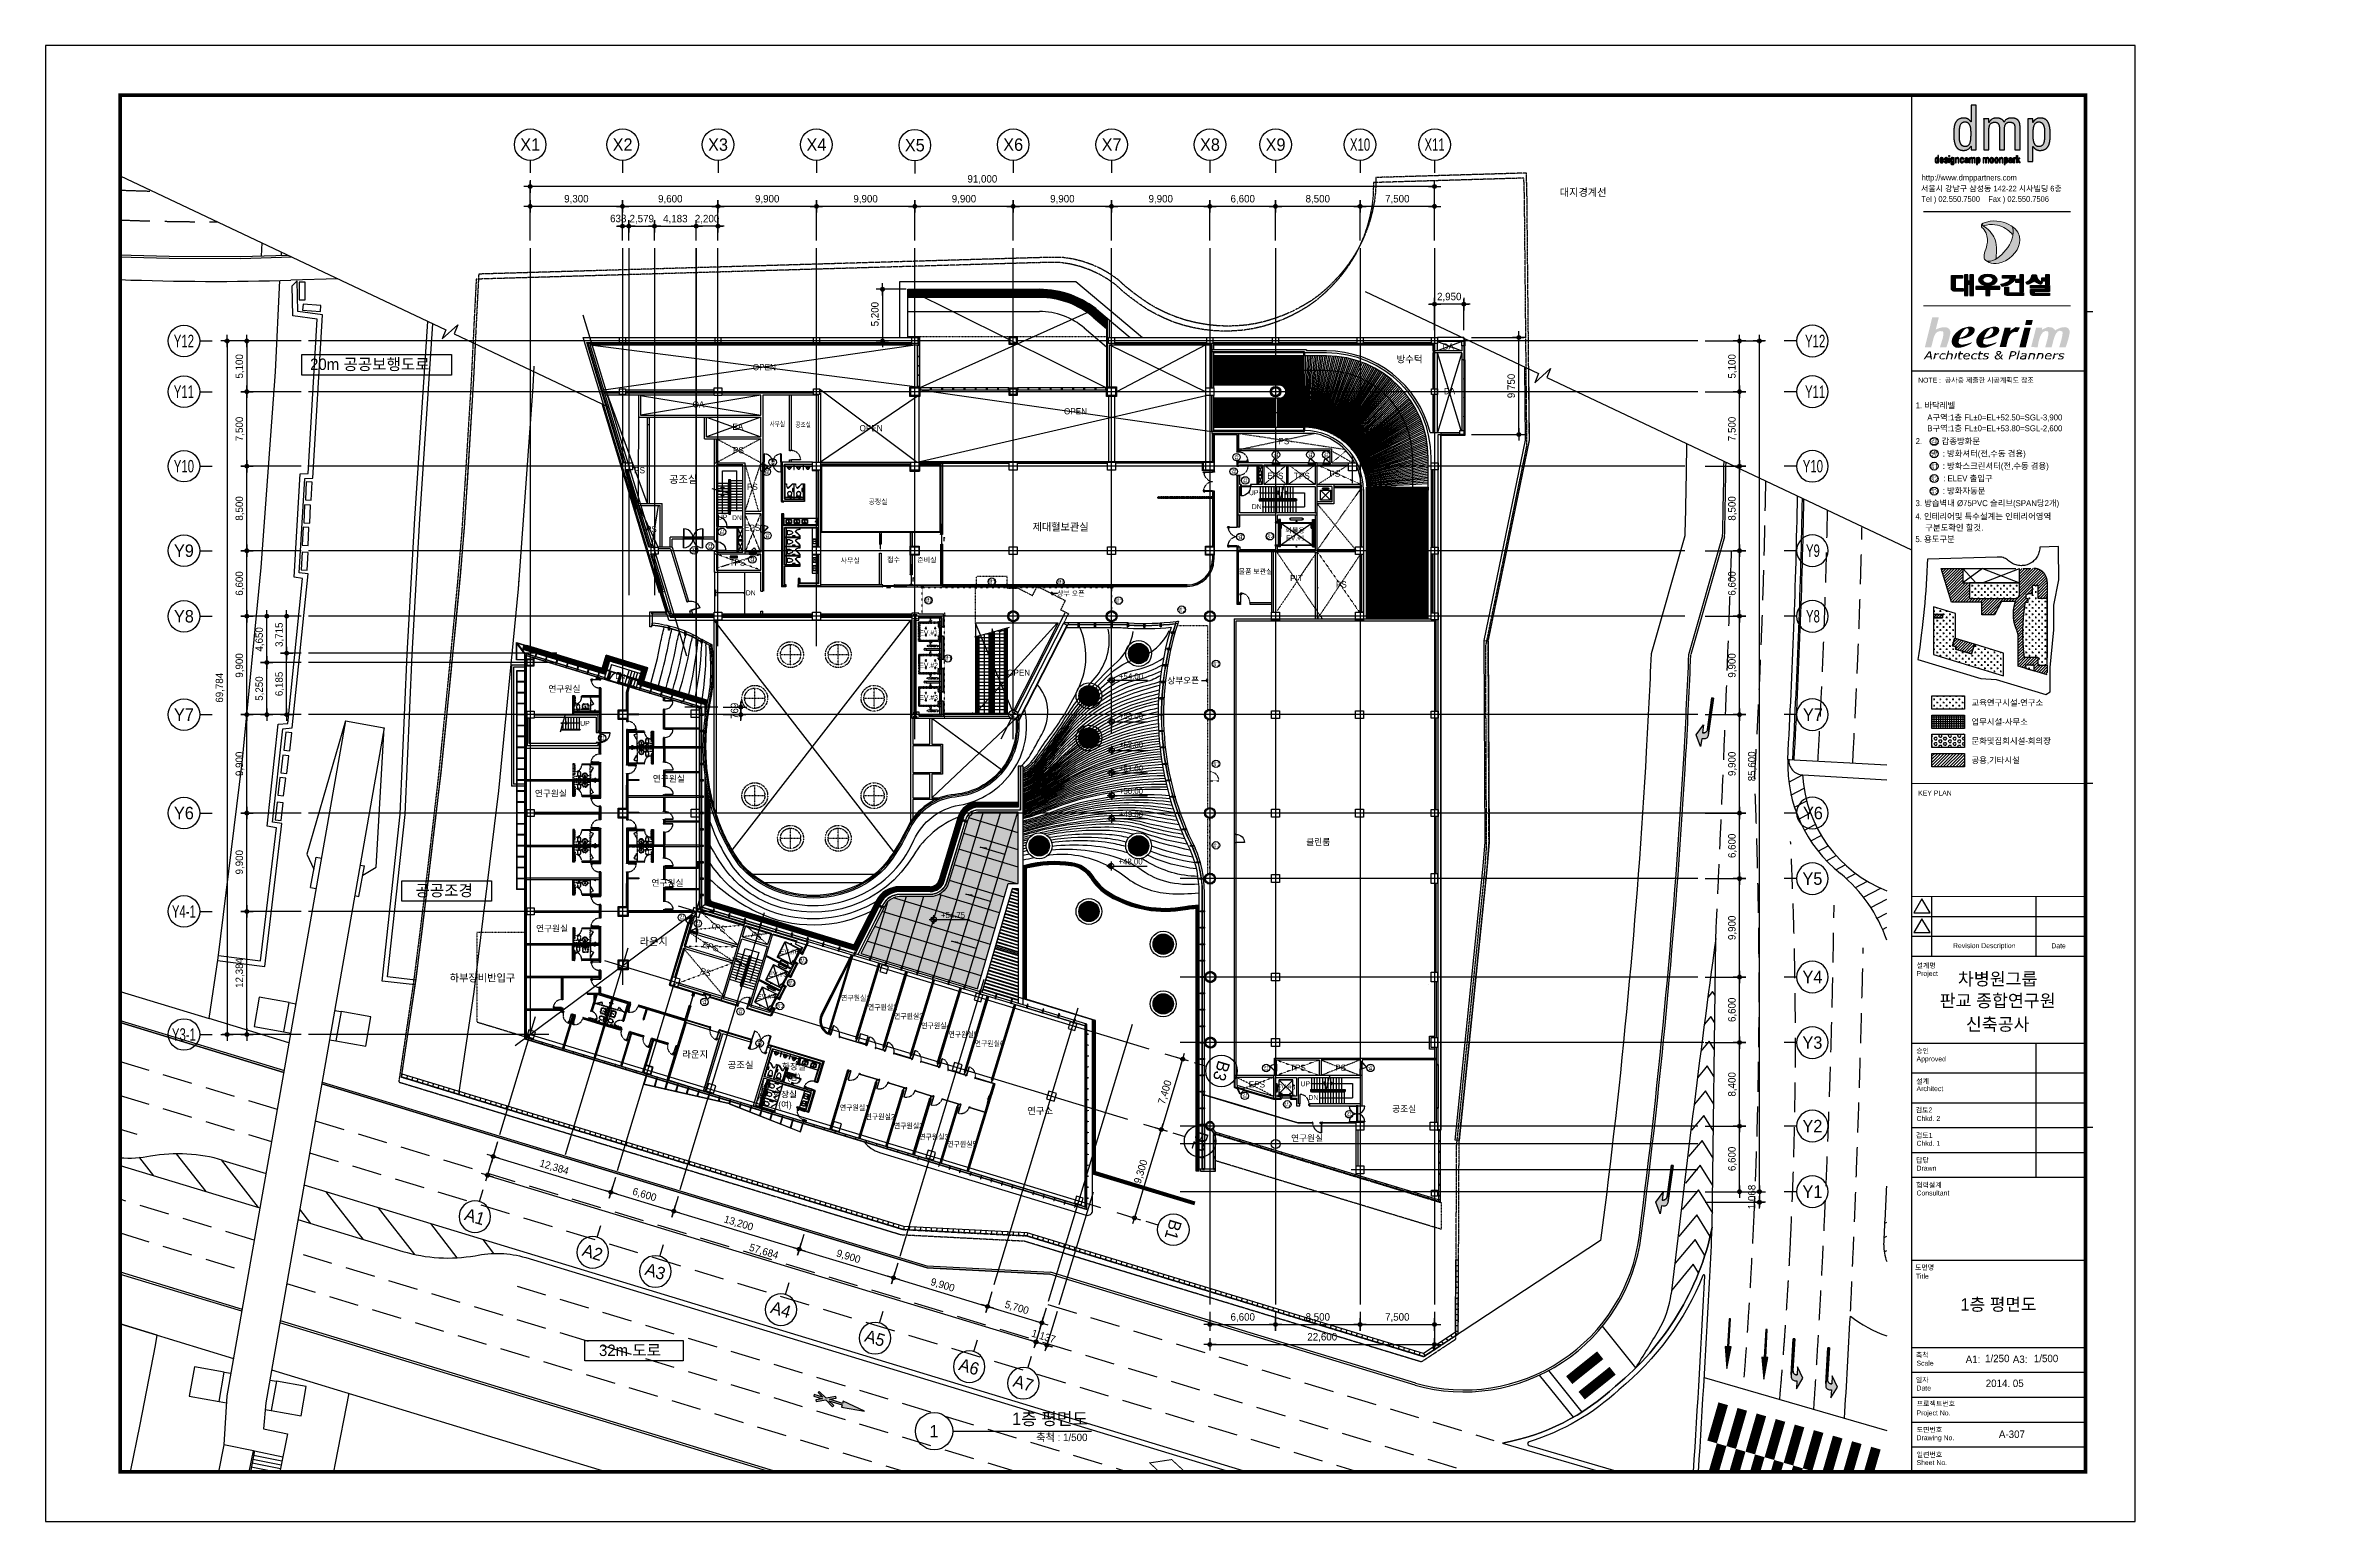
# Model space of a CAD drawing. Header units: metres. Extents: x 630750 to 860239, y 578133 to 726633.
import ezdxf
from ezdxf.enums import TextEntityAlignment as Align

# ---------------------------------------------------------------- set-up
doc = ezdxf.new("R2010")
doc.units = ezdxf.units.M
for name, pattern in [('11$0$HID1', [0.375, 0.25, -0.125]), ('11111$0$HIDDEN', [0.375, 0.25, -0.125]), ('ACAD_ISO03W100', [30, 12, -18]), ('DASHDOT', [25.4, 12.7, -6.35, 0, -6.35]), ('Dashed', [0.75, 0.5, -0.25]), ('DASHED4', [4.5, 3, -1.5]), ('H2', [0.5, 0.25, -0.25]), ('HID1', [0.375, 0.25, -0.125]), ('HID2', [1, 0.5, -0.5]), ('HIDDEN', [2, 1, -1]), ('HIDDEN-1', [1.4, 0.35, -0.7, 0.35]), ('SITE$0$ACAD$0$DASHED', [19.05, 12.7, -6.35]), ('SITE$0$PROPERTY', [37.5, 25, -2.5, 2.5, -2.5, 2.5, -2.5]), ('업무시설_xr-base$0$CONTINOUS', [0])]:
    doc.linetypes.add(name, pattern=pattern)
doc.layers.get('Defpoints').update_dxf_attribs({"color": 8})
for name, color, linetype in [('001dmp-FORM', 7, 'Continuous'), ('002mp-SYM', 3, 'Continuous'), ('003dmp-TIT', 2, 'Continuous'), ('0block-1', 7, 'Continuous'), ('1', 3, 'Continuous'), ('11$0$A-DOR', 4, 'Continuous'), ('11$0$A-WALL-CONC', 2, 'Continuous'), ('11111$0$KUK-C-DOOR', 1, 'Continuous'), ('11111$0$KUK-CEIL-OPEN', 1, 'Continuous'), ('11111$0$KUK-DOOR', 4, 'Continuous'), ('11111$0$KUK-DOOR-FRAME', 4, 'Continuous'), ('11111$0$KUK-F-PAT', 251, 'Continuous'), ('4box', 4, 'Continuous'), ('4ELE', 4, 'Continuous'), ('7-차로', 7, 'Continuous'), ('_보도', 7, 'Continuous'), ('A-CIRC', 6, 'Continuous'), ('A-CON', 2, 'Continuous'), ('A-DIM', 7, 'Continuous'), ('A-DOR', 4, 'Continuous'), ('A-ELE-3', 3, 'Continuous'), ('A-ELE-4', 4, 'Continuous'), ('A-ELE-5', 5, 'Continuous'), ('A-ELE-6', 6, 'Continuous'), ('A-ELE-7', 7, 'Continuous'), ('A-ELE-8', 8, 'Continuous'), ('A-ELE-9', 9, 'Continuous'), ('A-ELE9', 9, 'Continuous'), ('A-ELEV', 4, 'Continuous'), ('A-ELEV-FIXT', 5, 'Continuous'), ('A-ETC', 9, 'Continuous'), ('A-ETC-1', 7, 'Continuous'), ('A-ETC-ROAD', 71, 'Continuous'), ('A-ETC-ROAD-STRP', 251, 'Continuous'), ('A-FIN-5', 8, 'Continuous'), ('A-FLOR-PATT', 23, 'Continuous'), ('A-GRID-DIMS', 14, 'Continuous'), ('A-HAT', 8, 'Continuous'), ('A-HAT-0', 7, 'Continuous'), ('A-HAT-1', 9, 'Continuous'), ('A-HAT-2', 8, 'Continuous'), ('A-HAT-253', 253, 'Continuous'), ('A-MULL', 7, 'Continuous'), ('A-ROM', 7, 'Continuous'), ('A-STAIR', 4, 'Continuous'), ('A-STL1', 4, 'Continuous'), ('A-STONE', 6, 'Continuous'), ('A-SYM1', 7, 'Continuous'), ('A-TXT', 3, 'Continuous'), ('A-TXT-M', 3, 'Continuous'), ('A-TXT-S', 3, 'Continuous'), ('A-WAL-BLK', 3, 'Continuous'), ('A-WAL-DW', 7, 'Continuous'), ('A-WALL-CONC', 2, 'Continuous'), ('A-WIN', 4, 'Continuous'), ('A-WIN-GLASS', 4, 'Continuous'), ('A-트랜치', 252, 'Continuous'), ('AL', 4, 'Continuous'), ('CO-BATH', 6, 'Continuous'), ('DIM', 7, 'Continuous'), ('DOR', 4, 'Continuous'), ('ELE-4', 4, 'Continuous'), ('ELE-STEEL', 5, 'Continuous'), ('ELE8', 8, 'Continuous'), ('ELE9', 9, 'Continuous'), ('ELEV', 252, 'HIDDEN'), ('elevator', 7, 'Continuous'), ('fire shutter', 2, 'Continuous'), ('H-도시지원', 142, 'Continuous'), ('HYUN', 7, 'Continuous'), ('INT', 117, 'Continuous'), ('KUK-DOOR', 4, 'Continuous'), ('KUK-DOOR-FRAME', 4, 'Continuous'), ('KUK-TOILET-cubicle', 4, 'Continuous'), ('KUK-TOILET-equip', 5, 'Continuous'), ('KUK-TOILET-fu', 6, 'Continuous'), ('KUK-TOILET-wash', 6, 'Continuous'), ('KUK-WALL-DRYWALL', 4, 'Continuous'), ('KUK-WALL-FIN 1', 30, 'Continuous'), ('KUK-WALL-FIN2', 31, 'Continuous'), ('KUK-WINDOW', 4, 'Continuous'), ('Layer 1', 7, 'Continuous'), ('mk', 4, 'Continuous'), ('P(내부)자전거횡단', 170, 'Continuous'), ('P(내부)횡단보도', 7, 'Continuous'), ('RS', 7, 'Continuous'), ('SITE$0$C-PROP', 72, 'SITE$0$ACAD$0$DASHED'), ('soland', 8, 'Continuous'), ('STEEL', 3, 'Continuous'), ('STEL', 3, 'Continuous'), ('STL', 3, 'Continuous'), ('STL1', 4, 'Continuous'), ('SYM', 7, 'Continuous'), ('SYM1', 7, 'Continuous'), ('Text-갑', 7, 'Continuous'), ('Text-방', 7, 'Continuous'), ('utype_옹벽', 3, 'Continuous'), ('U형측구', 8, 'Continuous'), ('z', 9, 'Continuous'), ('건축선', 8, 'Continuous'), ('보도', 7, 'Continuous'), ('블럭', 7, 'Continuous'), ('외장그레이팅', 4, 'Continuous'), ('우레탄판넬', 3, 'Continuous'), ('지하외벽선', 6, 'HIDDEN'), ('통신트레이', 4, 'Continuous'), ('특수설계 영역', 225, 'Continuous'), ('프레임', 5, 'Continuous')]:
    doc.layers.add(name, color=color, linetype=linetype)
for name, color, linetype, plot in [('A-CEN-1', 1, 'Continuous', False), ('AA', 31, 'Continuous', False), ('rev_01(121015)', 4, 'Continuous', False)]:
    doc.layers.add(name, color=color, linetype=linetype, plot=plot)
for name, color, linetype, lineweight in [('a-glaz-below', 133, 'Continuous', 15), ('eq', 253, 'Continuous', 25), ('sol-land', 8, 'Continuous', 25)]:
    doc.layers.add(name, color=color, linetype=linetype, lineweight=lineweight)
doc.layers.add('area', color=7, linetype='Continuous', true_color=0xc0a0de, plot=False)
doc.styles.add('LGIS', font='ROMANS.shx', dxfattribs={"width": 0.85, "oblique": 3, "bigfont": 'GSG1.shx'})
doc.styles.add('TEXT', font='')
doc.styles.add('TEXT(돋음)', font='')
doc.styles.add('돋움', font='')
doc.styles.get('TEXT').set_extended_font_data('DotumChe')
doc.styles.get('TEXT(돋음)').set_extended_font_data('Dotum')
doc.styles.get('돋움').set_extended_font_data('Dotum')
doc.dimstyles.new('DIM250', dxfattribs={"dimscale": 250, "dimtxt": 3, "dimasz": 1, "dimexe": 2, "dimexo": 3, "dimgap": 1, "dimtad": 1, "dimdec": 0, "dimzin": 0, "dimdsep": 46, "dimlunit": 6, "dimtxsty": 'TEXT(돋음)', "dimblk": 'Z_DOT', "dimcen": 2.5, "dimdle": 2, "dimclrd": 256, "dimclre": 256, "dimclrt": 3, "dimadec": 0, "dimazin": 0, "dimtfac": 1, "dimtdec": 0, "dimtix": 1, "dimtmove": 2, "dimatfit": 3, "dimldrblk": 'Z_DOT', "dimfxl": 1, "dimtolj": 1, "dimtzin": 0, "dimarcsym": 0})
pattern_1 = [(90, (-420500.014, 584557.036), (-31.75, -1e-12), [])]
pattern_2 = [(163.12, (-420500.014, 584557.036), (-9.2191899, -30.38205125), [])]
pattern_3 = [(90, (-420500.596, 584557.036), (-31.75, 5e-15), [])]

msp = doc.modelspace()

# ---------------------------------------------------------------- texts
at = {"layer": '001dmp-FORM', "color": 3, "style": '돋움'}
for s, height, p in [('1층 평면도', 1250, (827250.2, 599968)), ('1/250         1/500', 750, (829577.5, 594527)), ('A-307', 750, (828598.1, 586905.2))]:
    msp.add_text(s, height=height, rotation=0.000018, dxfattribs=at).set_placement(p, align=Align.MIDDLE_CENTER)
at = {"layer": '003dmp-TIT', "style": '돋움'}
msp.add_text('1', height=1250, rotation=0, dxfattribs=at).set_placement((720148.1, 587211.5, 0), align=Align.MIDDLE_CENTER)
msp.add_text('1층 평면도', height=1250, rotation=0, dxfattribs=at).set_placement((735636.1, 587461.5, 0), align=Align.BOTTOM_RIGHT)
at = {"layer": '003dmp-TIT', "color": 3, "style": '돋움'}
msp.add_text('축척 : 1/500', height=750, rotation=0, dxfattribs=at).set_placement((735579.4, 586961.5, 0), align=Align.TOP_RIGHT)
at = {"layer": 'A-ROM', "color": 3, "style": '돋움', "width": 0.9}
for s, p in [('연구원실1', (712263.7, 630800.9, 0)), ('연구원실2', (714972.6, 629876.3, 0)), ('연구원실3', (717592.8, 628971.4, 0)), ('연구원실4', (720330.5, 628008.8, 0)), ('연구원실5', (723082.8, 627142, 0)), ('연구원실6', (725717.2, 626227.4, 0)), ('연구원실1', (712148.7, 619765, 0)), ('연구원실2', (714735.3, 618850.3, 0)), ('연구원실3', (717585.3, 617935.5, 0)), ('연구원실3', (720127.5, 616825.9, 0)), ('연구원실5', (722945.2, 616093.6, 0))]:
    msp.add_text(s, height=550, dxfattribs=at).set_placement(p, align=Align.MIDDLE_CENTER)
at = {"layer": 'A-ROM', "color": 3, "style": '돋움'}
for s, p in [('라운지', (696109.3, 625134.2, 0)), ('공조실', (700679.1, 624061.9, 0)), ('연구소', (730819, 619440, 0))]:
    msp.add_text(s, height=675, dxfattribs=at).set_placement(p, align=Align.MIDDLE_CENTER)
at = {"layer": 'A-TXT', "style": '돋움'}
for s, height, p in [('대지경계선', 750, (783103.4, 711497.7, 0)), ('1. 바닥레벨', 600, (818915.4, 690129.5)), ('A구역:1층 FL%%P0=EL+52.50=SGL-3,900', 600, (820080.8, 688916.5)), ('B구역:1층 FL%%P0=EL+53.80=SGL-2,600', 600, (820080.8, 687825.7)), ('2.       : 갑종방화문', 600, (818910.4, 686534.1)), (': 방화셔터(전,수동 겸용)', 600, (821636.5, 685284.1)), (': 방화스크린셔터(전,수동 겸용)', 600, (821636.5, 684034.1)), ('공조실', 750, (693499.8, 682608.4)), (': 방화자동문', 600, (821636.5, 681534.1)), (': ELEV 출입구', 600, (821678.2, 682784.1)), ('4. 인테리어및 특수설계는 인테리어영역 ', 600, (818879.3, 678959.2)), ('3. 방습벽내 Ø75PVC 슬리브(SPAN당2개)', 600, (818893.7, 680291.8)), ('5. 용도구분', 600, (818884, 676671)), ('구분도확인 할것.', 600, (819871.1, 677822.4)), ('교육연구시설-연구소', 600, (824531.6, 660213.7)), ('업무시설-사무소', 600, (824531.6, 658287.1)), ('문화및집회시설-회의장', 600, (824531.6, 656360.6)), ('공용,기타시설', 600, (824531.6, 654434))]:
    msp.add_text(s, height=height, dxfattribs=at).set_placement(p)
at = {"layer": 'A-TXT', "style": 'TEXT(돋음)'}
for p in [(682945.1, 661910.3, 0), (681589.5, 651386.8, 0), (693456.5, 652874.9, 0), (693318, 642386.8, 0), (681706.9, 637800.6, 0)]:
    msp.add_text('연구원실', height=625, dxfattribs=at).set_placement(p, align=Align.MIDDLE_CENTER)
at = {"layer": 'A-TXT', "style": '돋움'}
msp.add_text('하부장비반입구', height=750, dxfattribs=at).set_placement((674704, 632455.8, 0), align=Align.CENTER)
at = {"layer": 'A-TXT', "char_height": 625, "width": 8510.55, "attachment_point": 5, "style": 'TEXT(돋음)'}
for s, insert in [('화장실\\P(남)', (706043.6, 623287.1, 0)), ('화장실\\P(여)', (705145.4, 620488.9))]:
    msp.add_mtext(s, dxfattribs=dict(at, insert=insert))
at = {"layer": 'A-TXT-M', "style": '돋움'}
for s, height, p in [('+54.00', 600, (738749, 662871.5, 0)), ('+53.00', 600, (738749.1, 658875.7, 0)), ('+52.00', 600, (738749.1, 655990, 0)), ('+51.00', 600, (738749.6, 653602.9, 0)), ('+50.00', 600, (738749.1, 651318.2, 0)), ('+49.00', 600, (738751.6, 648998, 0)), ('+48.00', 600, (738702.3, 644230.4, 0)), ('공공조경', 1152, (667957.5, 641046.1, 0)), ('+54.75', 600, (720840.9, 638839.4, 0))]:
    msp.add_text(s, height=height, rotation=0, dxfattribs=at).set_placement(p)
at = {"layer": 'A-TXT-S', "color": 3, "style": '돋움'}
for s, height, p in [('방수턱', 675, (766682.1, 694744.4)), ('OA', 625, (695851.2, 690216.4, 0)), ('EA', 625, (699860.8, 687970, 0)), ('PS', 625, (699918.1, 685605.5, 0)), ('PS', 625, (754789.1, 686523.4, 0)), ('PS', 625, (689968, 683589.8, 0)), ('PS', 625, (759924.8, 683250.2)), ('PS', 625, (759924.8, 683250.2)), ('PS', 625, (701314.6, 681929.4)), ('PS', 625, (701314.6, 681929.4)), ('UP', 500, (751829.5, 681398.1)), ('EPS', 625, (753671.3, 683031.1)), ('TPS', 625, (756357.9, 683031.1)), ('공정실', 500, (713548.9, 680499.8, 0)), ('DN', 500, (752116.5, 679990.9)), ('PS', 625, (691154.6, 677661.8, 0)), ('EPS', 625, (701032.1, 677804.4)), ('TPS', 625, (699561.2, 674302.4)), ('TPS', 625, (699561.2, 674302.4)), ('사무실', 500, (710740.7, 674568.4, 0)), ('접수', 500, (715420.7, 674662.1, 0)), ('준비실', 500, (718456, 674628.3, 0)), ('물품 보관실', 500, (750798.8, 673466.9, 0)), ('PIT', 625, (755970.3, 672742.9, 0)), ('PS', 625, (760580.5, 672091.8, 0)), ('DN', 500, (701201.8, 671315.3)), ('상부 오픈', 500, (732520.3, 671258.7)), ('DN', 500, (688079.8, 662900.5, 0)), ('UP', 500, (684535.7, 658187.5)), ('EPS', 625, (751812.2, 621797.8)), ('UP', 500, (757011, 621918.7)), ('DN', 500, (757811, 620537.9))]:
    msp.add_text(s, height=height, dxfattribs=at).set_placement(p)
for s, height, p in [('DA', 625, (771879.5, 696354.9, 0)), ('DA', 625, (772005.5, 691864.1, 0)), ('UP', 500, (698859.6, 679191)), ('DN', 500, (700310.3, 679131.5)), ('TPS', 625, (756754.6, 623785.2)), ('PS', 625, (761054.5, 623785.2))]:
    msp.add_text(s, height=height, dxfattribs=at).set_placement(p, align=Align.MIDDLE_CENTER)
for s, height, rotation, p in [('OPEN', 625, 0.000006, (701913.4, 693965.6, 0)), ('OPEN', 625, 0.000006, (733220.7, 689527.1, 0)), ('OPEN', 625, 0.000006, (712650.4, 687829, 0)), ('내려옴', 500, 90, (765001.5, 678135.6)), ('올라감', 500, 90, (768224.5, 678156.9)), ('제대혈보관실', 750, 359.999994, (730053.8, 677830.4, 0)), ('화물용', 500, 0.000006, (755508.8, 677607.3)), ('화물용', 500, 0.000006, (755508.8, 677607.3)), ('화물용', 500, 0.000006, (755508.8, 677607.3, 0)), ('화물용', 500, 0.000006, (755508.8, 677607.3, 0)), ('EV.#1', 500, 0.000006, (755580.1, 676838.8)), ('EV.#1', 500, 0.000006, (755580.1, 676838.8)), ('EV.#1', 500, 0.000006, (755580.1, 676838.8, 0)), ('EV.#1', 500, 0.000006, (755580.1, 676838.8, 0)), ('OPEN', 625, 0.000006, (727494.3, 663221.2)), ('상부오픈', 625, 0.419739, (743606.5, 662430.4)), ('클린룸', 625, 0.000006, (757588.3, 646194.6, 0)), ('라운지', 750, 359.999994, (690529.3, 636100)), ('EV.#8', 500, 0.000006, (754617.7, 621596.2, 0)), ('공조실', 625, 0.000006, (766237.9, 619333.8)), ('연구원실', 625, 0.000006, (756064, 616390.1, 0))]:
    msp.add_text(s, height=height, rotation=rotation, dxfattribs=at).set_placement(p)
at = {"layer": 'A-TXT-S', "color": 3, "style": '돋움', "width": 0.8}
for s, p in [('사무실', (703603.2, 688318.3, 0)), ('사무실', (703603.2, 688318.3, 0)), ('공조실', (706200.3, 688238.1, 0))]:
    msp.add_text(s, height=500, dxfattribs=at).set_placement(p)
at = {"layer": 'A-TXT-S', "color": 3, "style": '돋움'}
for s, height, rotation, p in [('EV.#1', 500, 0.000006, (719594.3, 667535.2, 0)), ('EV.#2', 500, 0.000006, (719598.6, 664280.2, 0)), ('EV.#3', 500, 0.000006, (719594.3, 661035.2, 0)), ('TPS', 625, 342.93242, (698390.3, 637910.1)), ('EPS', 625, 342.93242, (697668.3, 635983.2)), ('PS', 625, 342.93242, (702292.2, 637073.6)), ('EV.#6', 500, 0.000006, (705558.6, 635455.3)), ('PS', 625, 342.93242, (697162.3, 633404.9, 0)), ('EV.#5', 500, 0.000006, (704416.9, 633203.2)), ('EV.#4', 500, 0.000006, (703275.1, 630951.1))]:
    msp.add_text(s, height=height, rotation=rotation, dxfattribs=at).set_placement(p, align=Align.MIDDLE_CENTER)
at = {"layer": 'Text-갑', "style": 'TEXT(돋음)'}
msp.add_text('갑', height=500, dxfattribs=at).set_placement((820775.4, 686806.9), align=Align.MIDDLE_CENTER)
at = {"layer": 'Text-방', "style": 'TEXT(돋음)', "width": 0.75}
for s, p in [('방1', (820775.4, 684306.9)), ('방2', (820775.4, 683056.9)), ('방3', (820775.4, 681806.9))]:
    msp.add_text(s, height=500, dxfattribs=at).set_placement(p, align=Align.MIDDLE_CENTER)
at = {"layer": 'Text-방', "style": 'TEXT(돋음)'}
msp.add_text('방', height=500, dxfattribs=at).set_placement((820775.4, 685556.9), align=Align.MIDDLE_CENTER)
at = {"layer": '블럭', "style": 'TEXT'}
for s, p in [('갑', (703306.1, 683750, 0)), ('갑', (703904.4, 684710.2)), ('갑', (750292.6, 683775.1, 0)), ('갑', (750580.9, 685218.2, 0)), ('갑', (754549.7, 685470)), ('갑', (758004.6, 685470)), ('갑', (759601, 685470)), ('갑', (751456, 682881.1, 0)), ('갑', (698803, 677714.6, 0)), ('갑', (703389.3, 677338.4)), ('갑', (750963.7, 677205.9, 0)), ('방2', (753939.3, 677262.9, 0)), ('갑', (695995.3, 675840.6, 0)), ('갑', (697599.2, 676250.1, 0)), ('갑', (701861.3, 674932.6, 0)), ('방1', (725958.6, 672688.5, 0)), ('방1', (732861.5, 672630, 0)), ('방1', (719582.9, 670811.8, 0)), ('방1', (738718.5, 670787.7, 0)), ('방1', (745064.1, 669873.5, 0)), ('방1', (721532, 664966, 0)), ('방1', (748512.3, 664427.4, 0)), ('갑', (686747.9, 656959.3, 0)), ('방1', (748512.3, 654360.2, 0)), ('방1', (748512.3, 646160.2, 0)), ('갑', (694760.4, 638897.1)), ('갑', (696370.4, 638291.2)), ('방2', (706977.7, 634561.3, 0)), ('방2', (705767.9, 632317.9, 0)), ('갑', (697036.1, 630402.8, 0)), ('갑', (700665.4, 629444.5, 0)), ('방2', (704639.5, 629993.2, 0)), ('갑', (702596.1, 626238.5)), ('갑', (753558.7, 623752.8, 0)), ('갑', (764055.2, 623763.1)), ('갑', (751412.2, 620948.9, 0)), ('방2', (755689.1, 620096.5, 0)), ('갑', (761915.9, 619100, 0))]:
    msp.add_text(s, height=375, dxfattribs=at).set_placement(p, align=Align.MIDDLE_CENTER)

# ---------------------------------------------------------------- blocks, each defined once
blk = doc.blocks.new('MARK-F')
blk.add_lwpolyline([(0, 0), (2.2, 0.3), (2.2, 0.075), (5, 0.075), (5, -0.075), (2.2, -0.075), (2.2, -0.3)], close=True)
for points in [[(2.2, -0.3), (2.2, 0.3), (0, 0)], [(5, -0.075), (5, 0.075), (2.2, -0.075), (2.2, 0.075)]]:
    blk.add_solid(points)
blk = doc.blocks.new('중간 단면 대지')
at = {"layer": 'A-ETC-ROAD-STRP', "ltscale": 1000}
h = blk.add_hatch(dxfattribs=at)
h.set_pattern_fill('ANSI31', color=256, scale=1000, angle=82.84905, style=0)
h.set_pattern_definition([(127.8490474, (-327394648.6, -352002815.8), (-2507.075411, -1948.126762), [])])
h.paths.add_polyline_path([(877969, 325421), (876951, 322073, 0.1160121), (884223, 321644, -0.1277201), (889306, 321452), (889450, 321931)])
h.paths.add_polyline_path([(866994, 328757), (866384, 325285), (876951, 322073), (877969, 325421)])
edge = h.paths.add_edge_path()
edge.add_line((848501, 331469), (848501, 330720))
edge.add_line((848501, 330720), (862567, 326445))
edge.add_line((862567, 326445), (863177, 329918))
edge.add_line((863177, 329918), (858833, 331238))
edge.add_arc((854290, 315992), 15909, 73.40612, 99.8657)
edge.add_arc((849392, 341550), 10120, 264.94995, 282.39279, ccw=False)
at = {"layer": 'A-HAT-253'}
for points in [[(1007833, 373639), (1007635, 373667), (1007523, 372875), (1007083, 374048), (1007831, 375053), (1007719, 374261), (1007768, 374254, 0.4142136), (1008220, 374594), (1008668, 377763), (1008816, 377742), (1008313, 374181), (1008285, 373979, -0.4142136)], [(1007833, 373639), (1007635, 373667), (1007523, 372875), (1007083, 374048), (1007831, 375053), (1007719, 374261), (1007768, 374254, 0.4142136), (1008220, 374594), (1008668, 377763), (1008816, 377742), (1008313, 374181), (1008285, 373979, -0.4142136)], [(1003771, 326625), (1003573, 326653), (1003461, 325861), (1003021, 327034), (1003769, 328039), (1003657, 327247), (1003706, 327240, 0.4142136), (1004158, 327580), (1004606, 330749), (1004754, 330728), (1004251, 327167), (1004223, 326965, -0.4142136)], [(1003771, 326625), (1003573, 326653), (1003461, 325861), (1003021, 327034), (1003769, 328039), (1003657, 327247), (1003706, 327240, 0.4142136), (1004158, 327580), (1004606, 330749), (1004754, 330728), (1004251, 327167), (1004223, 326965, -0.4142136)], [(1017008, 309066), (1017208, 309055), (1017162, 308256), (1017824, 309320), (1017289, 310452), (1017243, 309654), (1017193, 309657, -0.4142136), (1016817, 310079), (1017001, 313274), (1016852, 313282), (1016644, 309692), (1016632, 309489, 0.4142136)], [(1017008, 309066), (1017208, 309055), (1017162, 308256), (1017824, 309320), (1017289, 310452), (1017243, 309654), (1017193, 309657, -0.4142136), (1016817, 310079), (1017001, 313274), (1016852, 313282), (1016644, 309692), (1016632, 309489, 0.4142136)], [(1020483, 308160), (1020683, 308148), (1020637, 307349), (1021299, 308413), (1020764, 309546), (1020717, 308747), (1020667, 308750, -0.4142136), (1020291, 309172), (1020476, 312367), (1020326, 312376), (1020119, 308785), (1020107, 308582, 0.4142136)], [(1020483, 308160), (1020683, 308148), (1020637, 307349), (1021299, 308413), (1020764, 309546), (1020717, 308747), (1020667, 308750, -0.4142136), (1020291, 309172), (1020476, 312367), (1020326, 312376), (1020119, 308785), (1020107, 308582, 0.4142136)], [(921259, 307003), (921187, 306774), (919863, 307191), (920542, 307305), (920515, 307464), (919543, 307301), (918840, 307991), (918728, 307877), (919219, 307394), (918345, 307670), (918297, 307517), (919178, 307240), (918491, 307125), (918517, 306966), (919489, 307129), (920192, 306438), (920305, 306553), (919808, 307041), (921139, 306622), (921068, 306394), (923397, 305995)], [(921259, 307003), (921187, 306774), (919863, 307191), (920542, 307305), (920515, 307464), (919543, 307301), (918840, 307991), (918728, 307877), (919219, 307394), (918345, 307670), (918297, 307517), (919178, 307240), (918491, 307125), (918517, 306966), (919489, 307129), (920192, 306438), (920305, 306553), (919808, 307041), (921139, 306622), (921068, 306394), (923397, 305995)]]:
    blk.add_hatch(color=256, dxfattribs=at).paths.add_polyline_path(points)
at = {"layer": '0block-1'}
for p, q in [((864119, 410578), (864557, 419767)), ((864119, 410578), (864557, 419767)), ((862688, 390881), (864119, 410578)), ((862688, 390881), (864119, 410578)), ((860765, 371225), (862688, 390881)), ((860765, 371225), (862688, 390881)), ((858351, 351624), (860765, 371225)), ((858351, 351624), (860765, 371225)), ((857442, 345509), (858351, 351624)), ((857442, 345509), (858351, 351624))]:
    blk.add_line(p, q, dxfattribs=at)
at = {"layer": '0block-1', "flags": 128}
for points in [[(865486, 343064), (857442, 345509)], [(848501, 314781), (859909, 311314)], [(849547, 299907), (850524, 304666), (852051, 312597), (852234, 313647)], [(849547, 299907), (850524, 304666), (852051, 312597), (852234, 313647)], [(863726, 310154), (897433, 299907)], [(871493, 307793), (870140, 300765), (869964, 299907)], [(871493, 307793), (870140, 300765), (869964, 299907)]]:
    blk.add_lwpolyline(points, dxfattribs=at)
at = {"layer": '4box', "color": 8}
blk.add_lwpolyline([(1016389, 371598, 0.4142136), (1017802, 370016)], format="xyb", dxfattribs=at)
blk.add_lwpolyline([(1016389, 371598, 0.4142136), (1017802, 370016)], format="xyb", dxfattribs=at)
blk.add_lwpolyline([(1017802, 370016), (1026251, 369539)], dxfattribs=at)
blk.add_arc((1031066, 370771), 13300, 183.25084, 248.77774, dxfattribs=at)
at = {"layer": '7-차로', "color": 7}
blk.add_arc((994660, 319177), 10000, 329.69573, 352.21177, dxfattribs=at)
at = {"layer": '_보도', "color": 7, "ltscale": 10}
for p, q in [((848501, 320007), (860781, 316275)), ((978796, 308621), (942058, 319788)), ((864597, 315115), (914625, 299907))]:
    blk.add_line(p, q, dxfattribs=at)
for points in [[(1009937, 393969, 0.0027319), (1010079, 401486, 0.0027319)], [(1006053, 372140, 0.003647), (1006543, 382120)], [(1006053, 372140, 0.003647), (1006543, 382120)]]:
    blk.add_lwpolyline(points, format="xyb", dxfattribs=at)
blk.add_lwpolyline([(1009937, 393969), (1006545, 382124)], dxfattribs=at)
blk.add_lwpolyline([(1009937, 393969), (1006545, 382124)], dxfattribs=at)
for centre, radius, start, end in [((324071, 410896), 683083, 352.660946, 356.746723), ((983706, 325937), 17999, 254.16941, 352.66224)]:
    blk.add_arc(centre, radius, start, end, dxfattribs=at)
at = {"layer": 'A-ELE-3'}
for p, q in [((864119, 410578), (864557, 419767)), ((862688, 390881), (864119, 410578)), ((860765, 371225), (862688, 390881)), ((858351, 351624), (860765, 371225)), ((857442, 345509), (858351, 351624)), ((848501, 348227), (857442, 345509))]:
    blk.add_line(p, q, dxfattribs=at)
blk.add_lwpolyline([(870404, 419939), (865660, 419798)], dxfattribs=at)
blk.add_arc((858002, 677184), 257500, 267.88552, 271.70423, dxfattribs=at)
at = {"layer": 'A-ETC-1', "color": 8}
blk.add_line((862013, 301991), (861602, 299907), dxfattribs=at)
blk.add_line((862013, 301991), (861602, 299907), dxfattribs=at)
at = {"layer": 'A-ETC-1'}
blk.add_line((861915, 302010), (862013, 301991), dxfattribs=at)
blk.add_line((861915, 302010), (862013, 301991), dxfattribs=at)
at = {"layer": 'A-ETC-1', "color": 8}
for points in [[(871175, 375451), (859245, 307531)], [(875075, 374766), (863145, 306846), (863145, 306846)], [(871171, 375451), (867270, 362052), (867995, 360530)], [(871175, 375451), (875075, 374766)], [(872919, 359944), (874263, 360737), (875071, 374766)], [(867661, 358680), (868213, 361737)], [(868213, 361737), (868745, 361640)], [(872532, 357799), (873084, 360856)], [(872642, 360936), (873084, 360856)], [(867661, 358680), (868208, 358581)], [(872105, 357877), (872532, 357799)], [(865490, 347120), (866178, 347000)], [(870079, 346319), (870730, 346205)], [(864974, 344165), (865658, 344045)], [(869560, 343364), (870214, 343250)], [(858978, 309926), (859645, 309809)], [(858978, 309926), (859645, 309809)], [(859245, 307531), (858921, 302606)], [(859245, 307531), (858921, 302606)], [(863546, 309128), (864218, 309011)], [(863546, 309128), (864218, 309011)], [(858462, 306970), (859199, 306842)], [(858462, 306970), (859199, 306842)], [(863145, 306846), (862918, 304230)], [(863145, 306846), (862918, 304230)], [(863086, 306163), (863702, 306056)], [(863086, 306163), (863702, 306056)], [(862918, 304230), (865324, 303734), (864555, 299907)], [(862918, 304230), (865324, 303734), (864555, 299907)], [(861496, 299907), (861915, 302010), (858921, 302606), (858383, 299907)]]:
    blk.add_lwpolyline(points, dxfattribs=at)
for points in [[(861968, 344689), (864974, 344165), (865490, 347120), (862484, 347645)], [(870214, 343250), (873220, 342725), (873736, 345681), (870730, 346205)], [(855456, 307495), (858462, 306970), (858978, 309926), (855972, 310450)], [(855456, 307495), (858462, 306970), (858978, 309926), (855972, 310450)], [(863702, 306056), (866708, 305531), (867224, 308486), (864218, 309011)], [(863702, 306056), (866708, 305531), (867224, 308486), (864218, 309011)]]:
    blk.add_lwpolyline(points, close=True, dxfattribs=at)
at = {"layer": 'A-ETC-ROAD', "color": 7, "ltscale": 10}
for p, q in [((1008695, 324498), (1009044, 353548)), ((864963, 340088), (848501, 345092)), ((848501, 345092), (864963, 340088)), ((929704, 320408), (868780, 338927)), ((868780, 338927), (929704, 320408)), ((848501, 320007), (860781, 316275)), ((942058, 319788), (929704, 320408)), ((929704, 320408), (942058, 319788)), ((978796, 308621), (942058, 319788)), ((864597, 315115), (914625, 299907))]:
    blk.add_line(p, q, dxfattribs=at)
at = {"layer": 'A-ETC-ROAD', "color": 7, "ltscale": 10, "flags": 128}
blk.add_lwpolyline([(1006101, 403366, -0.0033995), (1005938, 394067), (1002544, 382214, -0.003623), (1002059, 372358, -0.0181875), (997465, 323185), (979693, 311483)], format="xyb", dxfattribs=at)
at = {"layer": 'A-ETC-ROAD', "color": 7, "ltscale": 10}
for points in [[(1009937, 393969, 0.0027319), (1010079, 401486, 0.0027319)], [(1016289, 371603, 0.2370933), (1021600, 360096)], [(1026251, 353394, 0.1385771), (1021600, 360096)], [(1025966, 322750, 0.000788), (1026251, 328631, 0.000788)], [(1008695, 324498, -0.1716612), (998974, 308527, -0.1446848), (987581, 302792), (997497, 299907)], [(1025966, 322750, 0.1088775), (1026251, 321069, 0.1088775)], [(1007313, 299907, 0.0026568), (1008444, 319545)], [(1022005, 305276, 0.0013811), (1022589, 315564)], [(1022589, 315564, 0.0826142), (1026251, 313574, 0.0826142)]]:
    blk.add_lwpolyline(points, format="xyb", dxfattribs=at)
for points in [[(848501, 314781), (859909, 311314)], [(863726, 310154), (897433, 299907)]]:
    blk.add_lwpolyline(points, dxfattribs=at)
for centre, radius, start, end in [((324071, 410896), 683083, 352.660946, 356.746723), ((2849076, 104891), 1856758, 172.303832, 173.414899), ((55164, 370369), 954634, 356.948142, 357.245794)]:
    blk.add_arc(centre, radius, start, end, dxfattribs=at)
at = {"layer": 'A-ETC-ROAD-STRP', "ltscale": 1000}
for p, q in [((862746, 423559), (862692, 422225)), ((864710, 422631), (864696, 422270)), ((865824, 419230), (866316, 419742)), ((865873, 416229), (865824, 419230)), ((866366, 416666), (866316, 419742)), ((868330, 415888), (865873, 416229)), ((868857, 416319), (866366, 416666)), ((867419, 400362), (868330, 415888)), ((867892, 399886), (868857, 416319)), ((866000, 389905), (866623, 400320)), ((866527, 390345), (867096, 399844)), ((866623, 400320), (867419, 400362)), ((867096, 399844), (867892, 399886)), ((865820, 374746), (867403, 390239)), ((867403, 390239), (866527, 390345)), ((865365, 375206), (866856, 389802)), ((866856, 389802), (866000, 389905)), ((863285, 364855), (864407, 375119)), ((863834, 365276), (864860, 374658)), ((864407, 375119), (865365, 375206)), ((864860, 374658), (865820, 374746)), ((1016403, 369285), (1017787, 370017)), ((1016610, 367981), (1017931, 368679)), ((1016976, 366761), (1018198, 367406)), ((863069, 350757), (864781, 365129)), ((864781, 365129), (863834, 365276)), ((1017420, 365581), (1018578, 366193)), ((1017962, 364454), (1019065, 365037)), ((862632, 351316), (864227, 364709)), ((864227, 364709), (863285, 364855)), ((1018603, 363379), (1019657, 363936)), ((1019343, 362356), (1020352, 362889)), ((1020187, 361388), (1021156, 361900)), ((1021140, 360478), (1022074, 360971)), ((1022165, 359606), (1023116, 360108)), ((1023094, 358683), (1024300, 359320)), ((1023921, 357706), (1025654, 358622)), ((1024651, 356678), (1026251, 357524)), ((1025288, 355601), (1026251, 356110)), ((1025832, 354475), (1026251, 354696)), ((858311, 351356), (863069, 350757)), ((858379, 351851), (862632, 351316)), ((848501, 330720), (862567, 326445)), ((866384, 325285), (876951, 322073)), ((1026002, 323462), (1026251, 323594)), ((1026073, 324914), (1026251, 325008)), ((1025995, 322045), (1026251, 322180)), ((1001004, 310354), (997640, 314545)), ((1001004, 310354), (997640, 314545)), ((995593, 305911), (992240, 310090)), ((994728, 305392), (991326, 309631))]:
    blk.add_line(p, q, dxfattribs=at)
at = {"layer": 'A-ETC-ROAD-STRP', "linetype": 'DASHED4', "ltscale": 1000}
blk.add_line((941841, 316719), (986721, 303057), dxfattribs=at)
at = {"layer": 'A-ETC-ROAD-STRP', "ltscale": 1000}
for points in [[(866511, 419612), (866523, 417812), (867123, 417816), (867111, 419616)], [(868698, 417260), (866902, 417378), (866863, 416779), (868659, 416662)], [(867223, 399498), (867137, 397700), (867736, 397671), (867823, 399469)], [(867059, 397190), (866973, 395392), (867573, 395363), (867659, 397161)], [(866901, 394937), (866815, 393139), (867415, 393110), (867501, 394908)], [(866803, 392442), (866717, 390644), (867316, 390615), (867402, 392413)], [(865181, 374308), (864977, 372520), (865573, 372452), (865777, 374240)], [(864866, 372016), (864661, 370228), (865257, 370160), (865462, 371948)], [(864560, 369778), (864356, 367990), (864952, 367922), (865156, 369710)], [(864298, 367295), (864094, 365507), (864690, 365439), (864894, 367227)]]:
    blk.add_lwpolyline(points, close=True, dxfattribs=at)
for points in [[(878185, 348883), (874854, 349280), (876687, 366081), (877389, 382168), (878140, 395821), (879465, 415656)], [(878224, 349379), (875405, 349718), (877186, 366043), (877889, 382143), (878639, 395790), (879951, 415426)]]:
    blk.add_lwpolyline(points, dxfattribs=at)
at = {"layer": 'A-ETC-ROAD-STRP', "linetype": 'DASHED4', "ltscale": 1000, "flags": 128}
for points in [[(1014052, 399608, -0.0108075), (1012925, 369719, -0.0216787), (1012881, 325879)], [(1019333, 371413, 0.0090448), (1020299, 396654, 0.0090448)], [(1022828, 371222, 0.0084841), (1023765, 395016, 0.0084841)], [(1022828, 371222, 0.0084841), (1023765, 395016, 0.0084841)], [(1009044, 353548, 0.0034818), (1010684, 393855, 0.003647)], [(1016546, 322579, 0.0247095), (1016578, 363306)], [(1016546, 322579, 0.0247095), (1016578, 363306)], [(1018912, 306175, 0.0131422), (1020954, 356901)], [(1022612, 316063, 0.0060763), (1023885, 352610)], [(1012881, 325879, -0.0087321), (1011790, 308247, -0.0087321)], [(1015482, 307173, 0.0093643), (1016546, 322579)], [(1015482, 307173, 0.0093643), (1016546, 322579)]]:
    blk.add_lwpolyline(points, format="xyb", dxfattribs=at)
at = {"layer": 'A-ETC-ROAD-STRP', "ltscale": 1000, "flags": 128}
for points in [[(1008975, 347812), (1008729, 348212), (1008255, 347640)], [(1008975, 347812), (1008729, 348212), (1008255, 347640)], [(1008942, 345084), (1008552, 345718), (1007900, 344931)], [(1008942, 345084), (1008552, 345718), (1007900, 344931)], [(1008909, 342356), (1008376, 343224), (1007549, 342228)], [(1008909, 342356), (1008376, 343224), (1007549, 342228)], [(1008877, 339628), (1008199, 340731), (1007204, 339530)], [(1008877, 339628), (1008199, 340731), (1007204, 339530)], [(1008844, 336900), (1008023, 338237), (1006905, 336889)], [(1008844, 336900), (1008023, 338237), (1006905, 336889)], [(1008811, 334173), (1007846, 335743), (1006615, 334259)], [(1008811, 334173), (1007846, 335743), (1006615, 334259)], [(1008779, 331445), (1007669, 333249), (1006312, 331613)], [(1008779, 331445), (1007669, 333249), (1006312, 331613)], [(858833, 331238), (863177, 329918)], [(1008746, 328717), (1007493, 330756), (1005998, 328954)], [(1008746, 328717), (1007493, 330756), (1005998, 328954)], [(866994, 328757), (889450, 321931)], [(1008762, 325909), (1007316, 328262), (1005671, 326279)], [(1008762, 325909), (1007316, 328262), (1005671, 326279)], [(1008486, 323578), (1007140, 325768), (1005332, 323589)], [(1008486, 323578), (1007140, 325768), (1005332, 323589)], [(889305, 321453), (960183, 299907)], [(889305, 321453), (960183, 299907)], [(889450, 321931), (961902, 299907)], [(889450, 321931), (961902, 299907)], [(1007947, 321673), (1006963, 323274), (1004980, 320883)], [(1007947, 321673), (1006963, 323274), (1004980, 320883)], [(1007317, 319917), (1006786, 320781), (1004614, 318162)], [(1007317, 319917), (1006786, 320781), (1004614, 318162)]]:
    blk.add_lwpolyline(points, dxfattribs=at)
at = {"layer": 'A-ETC-ROAD-STRP', "linetype": 'DASHED4', "ltscale": 1000, "flags": 128}
for points in [[(848501, 341172), (864310, 336367)], [(848501, 337775), (863743, 333142)], [(868127, 335206), (984251, 299907)], [(848501, 334379), (850192, 333865)], [(867560, 331982), (973076, 299907)], [(862000, 323220), (848501, 327323)], [(848501, 323927), (861434, 319995)], [(938693, 299907), (865817, 322060)], [(865251, 318835), (927518, 299907)], [(888433, 318582), (949868, 299907)]]:
    blk.add_lwpolyline(points, dxfattribs=at)
at = {"layer": 'A-ETC-ROAD-STRP', "ltscale": 1000, "flags": 128}
for points in [[(858833, 331238, 0.1159674), (851564, 331665, -0.076256), (848501, 331469, -0.076256)], [(987581, 302792, 0.1446848), (998974, 308527, 0.1716612), (1008695, 324498)], [(876951, 322073, 0.1160121), (884223, 321644, -0.1277201), (889306, 321452, -0.1277201)], [(1006812, 299907, 0.0026679), (1007947, 319622, 0.8480828), (1007755, 319664, -0.1271719), (999303, 308151, -0.1150235), (990260, 302925, 0.7459364), (990263, 302542), (999319, 299907)]]:
    blk.add_lwpolyline(points, format="xyb", dxfattribs=at)
at = {"layer": 'A-ETC-ROAD-STRP', "linetype": 'DASHED4', "ltscale": 1000}
for centre, radius, start, end in [((858002, 677184), 248500, 267.8089, 268.55531), ((858045, 677380), 251701, 267.82693, 270.04873)]:
    blk.add_arc(centre, radius, start, end, dxfattribs=at)
at = {"layer": 'A-ETC-ROAD-STRP', "ltscale": 1000}
for centre, radius, start, end in [((55164, 370369), 954634, 356.948142, 357.245794), ((994660, 319177), 10000, 329.69573, 352.21177), ((885229, 383134), 136751, 327.84491, 329.69573)]:
    blk.add_arc(centre, radius, start, end, dxfattribs=at)
at = {"layer": 'A-HAT'}
for p, q in [((848501, 422159), (849607, 422115)), ((849610, 422115), (853443, 422023)), ((853447, 422023), (860627, 421988)), ((860634, 421988), (865748, 422140)), ((848501, 345301), (865021, 340279)), ((868838, 339119), (929763, 320599)), ((848501, 319798), (860722, 316083)), ((929714, 320608), (942068, 319988)), ((978854, 308812), (942116, 319980)), ((864539, 314923), (913937, 299907))]:
    blk.add_line(p, q, dxfattribs=at)
blk.add_lwpolyline([(1005853, 372151, 0.0036557), (1006344, 382152), (1009737, 394000, 0.0027557), (1009880, 401579, 0.0027557)], format="xyb", dxfattribs=at)
for centre, radius, start, end in [((324071, 410896), 682883, 352.660946, 356.746723), ((983706, 325937), 17799, 254.16941, 352.66224)]:
    blk.add_arc(centre, radius, start, end, dxfattribs=at)
at = {"layer": 'A-HAT-253'}
for points in [[(1008313, 374181), (1008816, 377742), (1008668, 377763), (1008220, 374594, -0.4142136), (1007768, 374254), (1007719, 374261), (1007768, 374254, 0.4142136), (1008220, 374594), (1008668, 377763), (1008816, 377742), (1008285, 373979, -0.4142136), (1007833, 373639), (1007635, 373667), (1007523, 372875), (1007083, 374048), (1007831, 375053), (1007719, 374261)], [(1008313, 374181), (1008816, 377742), (1008668, 377763), (1008220, 374594, -0.4142136), (1007768, 374254), (1007719, 374261), (1007768, 374254, 0.4142136), (1008220, 374594), (1008668, 377763), (1008816, 377742), (1008285, 373979, -0.4142136), (1007833, 373639), (1007635, 373667), (1007523, 372875), (1007083, 374048), (1007831, 375053), (1007719, 374261)], [(1004251, 327167), (1004754, 330728), (1004606, 330749), (1004158, 327580, -0.4142136), (1003706, 327240), (1003657, 327247), (1003706, 327240, 0.4142136), (1004158, 327580), (1004606, 330749), (1004754, 330728), (1004223, 326965, -0.4142136), (1003771, 326625), (1003573, 326653), (1003461, 325861), (1003021, 327034), (1003769, 328039), (1003657, 327247)], [(1004251, 327167), (1004754, 330728), (1004606, 330749), (1004158, 327580, -0.4142136), (1003706, 327240), (1003657, 327247), (1003706, 327240, 0.4142136), (1004158, 327580), (1004606, 330749), (1004754, 330728), (1004223, 326965, -0.4142136), (1003771, 326625), (1003573, 326653), (1003461, 325861), (1003021, 327034), (1003769, 328039), (1003657, 327247)], [(1016644, 309692), (1016852, 313282), (1017001, 313274), (1016817, 310079, 0.4142136), (1017193, 309657), (1017243, 309654), (1017193, 309657, -0.4142136), (1016817, 310079), (1017001, 313274), (1016852, 313282), (1016632, 309489, 0.4142136), (1017008, 309066), (1017208, 309055), (1017162, 308256), (1017824, 309320), (1017289, 310452), (1017243, 309654)], [(1016644, 309692), (1016852, 313282), (1017001, 313274), (1016817, 310079, 0.4142136), (1017193, 309657), (1017243, 309654), (1017193, 309657, -0.4142136), (1016817, 310079), (1017001, 313274), (1016852, 313282), (1016632, 309489, 0.4142136), (1017008, 309066), (1017208, 309055), (1017162, 308256), (1017824, 309320), (1017289, 310452), (1017243, 309654)], [(1020119, 308785), (1020326, 312376), (1020476, 312367), (1020291, 309172, 0.4142136), (1020667, 308750), (1020717, 308747), (1020667, 308750, -0.4142136), (1020291, 309172), (1020476, 312367), (1020326, 312376), (1020107, 308582, 0.4142136), (1020483, 308160), (1020683, 308148), (1020637, 307349), (1021299, 308413), (1020764, 309546), (1020717, 308747)], [(1020119, 308785), (1020326, 312376), (1020476, 312367), (1020291, 309172, 0.4142136), (1020667, 308750), (1020717, 308747), (1020667, 308750, -0.4142136), (1020291, 309172), (1020476, 312367), (1020326, 312376), (1020107, 308582, 0.4142136), (1020483, 308160), (1020683, 308148), (1020637, 307349), (1021299, 308413), (1020764, 309546), (1020717, 308747)]]:
    blk.add_lwpolyline(points, format="xyb", dxfattribs=at)
for points in [[(1010179, 310288), (1010604, 312467), (1010379, 312480), (1010539, 315275), (1010389, 315284), (1010229, 312488), (1010005, 312501)], [(1010179, 310288), (1010604, 312467), (1010379, 312480), (1010539, 315275), (1010389, 315284), (1010229, 312488), (1010005, 312501)], [(1013872, 309213), (1014297, 311392), (1014072, 311405), (1014232, 314201), (1014083, 314209), (1013923, 311414), (1013698, 311427)], [(1013872, 309213), (1014297, 311392), (1014072, 311405), (1014232, 314201), (1014083, 314209), (1013923, 311414), (1013698, 311427)], [(919808, 307041), (921139, 306622), (921068, 306394), (923397, 305995), (921259, 307003), (921187, 306774), (919863, 307191), (920542, 307305), (920515, 307464), (919543, 307301), (918840, 307991), (918728, 307877), (919219, 307394), (918345, 307670), (918297, 307517), (919178, 307240), (918491, 307125), (918517, 306966), (919489, 307129), (920192, 306438), (920305, 306553)], [(919808, 307041), (921139, 306622), (921068, 306394), (923397, 305995), (921259, 307003), (921187, 306774), (919863, 307191), (920542, 307305), (920515, 307464), (919543, 307301), (918840, 307991), (918728, 307877), (919219, 307394), (918345, 307670), (918297, 307517), (919178, 307240), (918491, 307125), (918517, 306966), (919489, 307129), (920192, 306438), (920305, 306553)]]:
    blk.add_lwpolyline(points, close=True, dxfattribs=at)
for points, const_width in [([(994300, 309121), (997419, 311625)], 1000), ([(994300, 309121), (997419, 311625)], 1000), ([(995551, 307561), (998671, 310065)], 1000), ([(995551, 307561), (998671, 310065)], 1000), ([(1008680, 302903), (1009797, 306744)], 1000), ([(1010601, 302345), (1011718, 306185)], 1000), ([(1010601, 302345), (1011718, 306185)], 1000), ([(1012521, 301786), (1013638, 305627)], 1000), ([(1014441, 301227), (1015559, 305068)], 1000), ([(1008850, 299907), (1009640, 302624)], 1000), ([(1008850, 299907), (1009640, 302624)], 1000), ([(1016362, 300669), (1017479, 304509)], 1000), ([(1018282, 300110), (1019399, 303951)], 1000), ([(1020306, 299907), (1021320, 303392)], 1000), ([(1020306, 299907), (1021320, 303392)], 1000), ([(1022389, 299907), (1023240, 302834)], 1000), ([(1022389, 299907), (1023240, 302834)], 1000), ([(953039, 299907), (952088, 300791), (954303, 301127), (955614, 299907)], 100), ([(1010933, 299907), (1011561, 302065)], 1000), ([(1010933, 299907), (1011561, 302065)], 1000), ([(1013016, 299907), (1013481, 301507)], 1000), ([(1013016, 299907), (1013481, 301507)], 1000), ([(1015099, 299907), (1015402, 300948)], 1000), ([(1015099, 299907), (1015402, 300948)], 1000), ([(1017182, 299907), (1017322, 300389)], 1000), ([(1017182, 299907), (1017322, 300389)], 1000), ([(1024472, 299907), (1025161, 302275)], 1000), ([(1024472, 299907), (1025161, 302275)], 1000)]:
    blk.add_lwpolyline(points, dxfattribs=dict(at, const_width=const_width))
at = {"layer": 'A-TXT-M'}
for points in [[(866771, 412310), (881823, 412310), (881823, 410255), (866771, 410255)], [(895270, 313102), (905142, 313102), (905142, 311048), (895270, 311048)]]:
    blk.add_lwpolyline(points, close=True, dxfattribs=at)
at = {"layer": 'H-도시지원', "color": 254, "true_color": 0xccf2ff, "flags": 128}
blk.add_lwpolyline([(849547, 299907), (850524, 304666), (852051, 312597), (852234, 313647), (848501, 314781)], dxfattribs=at)
at = {"layer": 'HYUN'}
for p, q in [((848501, 422359), (849615, 422315)), ((849615, 422315), (853448, 422223)), ((860628, 422188), (865350, 422328)), ((853448, 422223), (860628, 422188))]:
    blk.add_line(p, q, dxfattribs=at)
at = {"layer": 'P(내부)자전거횡단', "color": 7, "linetype": 'ACAD_ISO03W100', "ltscale": 0.1}
blk.add_line((995593, 305911), (992240, 310090), dxfattribs=at)
at = {"layer": 'P(내부)횡단보도', "color": 7}
blk.add_line((994728, 305392), (991326, 309631), dxfattribs=at)
blk.add_lwpolyline([(1007313, 299907, 0.0026568), (1008444, 319545)], format="xyb", dxfattribs=at)
blk.add_lwpolyline([(1007888, 309382), (1026251, 304041)], dxfattribs=at)
at = {"layer": 'P(내부)횡단보도', "const_width": 1000}
for points in [[(1008680, 302903), (1009797, 306744)], [(1012521, 301786), (1013638, 305627)], [(1014441, 301227), (1015559, 305068)], [(1016362, 300669), (1017479, 304509)], [(1018282, 300110), (1019399, 303951)]]:
    blk.add_lwpolyline(points, dxfattribs=at)
at = {"layer": 'SITE$0$C-PROP', "color": 9, "linetype": 'SITE$0$PROPERTY'}
blk.add_lwpolyline([(884579, 420417), (884373, 416421), (884055, 409926), (883440, 399955), (883120, 394978), (882701, 390022), (882229, 385061), (881753, 380122), (881254, 375179), (880750, 370217), (880179, 365276), (879469, 359342), (878870, 354410), (878236, 349467), (877509, 344564), (876783, 339629), (927311, 324271), (939724, 323636), (979688, 311483), (983141, 313757), (983224, 333237), (986058, 360795), (986233, 363263), (986150, 383464), (990297, 403669), (990051, 428703), (989992, 430583), (974848, 430135), (974846, 429686), (974817, 428711), (974695, 427702), (974496, 426717), (974233, 425731), (973910, 424784), (973520, 423858), (973070, 422940), (972542, 422077), (971972, 421248), (971342, 420458), (970663, 419716), (969942, 419006), (969173, 418344), (968361, 417746), (967499, 417227), (966609, 416748), (965685, 416332), (964748, 415972), (963777, 415675), (962795, 415444), (961793, 415282), (960786, 415205), (959784, 415179), (958774, 415229), (957762, 415342), (956771, 415522), (955788, 415762), (954816, 416072), (953887, 416453), (952976, 416891), (952092, 417383), (951253, 417956), (950442, 418551), (949653, 419181), (948910, 419860), (948094, 420436), (947232, 420933), (946314, 421351), (945380, 421681), (944410, 421928), (943419, 422076), (942410, 422095), (941695, 422085), (940684, 422062)], close=True, dxfattribs=at)
at = {"layer": 'sol-land'}
for points in [[(861777, 300793), (864618, 300221)], [(861777, 300793), (864618, 300221)], [(861854, 301185), (864697, 300614)], [(861854, 301185), (864697, 300614)], [(861932, 301578), (864776, 301006)], [(861932, 301578), (864776, 301006)], [(862013, 301991), (864857, 301410)], [(862013, 301991), (864857, 301410)], [(861622, 300008), (862121, 299907)], [(861622, 300008), (862121, 299907)], [(861699, 300400), (864150, 299907)], [(861699, 300400), (864539, 299829)]]:
    blk.add_lwpolyline(points, dxfattribs=at)
at = {"layer": 'utype_옹벽', "color": 8}
for points in [[(1016288, 371579, 0.0095386), (1017276, 398083, 0.0095386)], [(1016288, 371579, 0.0095386), (1017276, 398083, 0.0095386)], [(1016787, 371552, 0.0094573), (1017772, 397849, 0.0094573)], [(1016787, 371552, 0.0094573), (1017772, 397849, 0.0094573)], [(1016937, 371544, 0.009433), (1017920, 397779, 0.009433)], [(1016937, 371544, 0.009433), (1017920, 397779, 0.009433)]]:
    blk.add_lwpolyline(points, format="xyb", dxfattribs=at)
blk.add_lwpolyline([(1016288, 371579), (1026251, 371034)], dxfattribs=at)
at = {"layer": '보도'}
blk.add_arc((885229, 383134), 136751, 327.84491, 329.69573, dxfattribs=at)
at = {"layer": 'A-HAT-253', "xscale": -999.9999999999446, "yscale": 1000, "zscale": 1000, "rotation": 266.7268492076446}
for p in [(1010179, 310288), (1010179, 310288), (1013872, 309213), (1013872, 309213)]:
    blk.add_blockref('MARK-F', p, dxfattribs=at)
at = {"layer": 'A-TXT-M', "style": '돋움'}
for s, p in [('20m 공공보행도로', (867611, 410767)), ('32m 도로', (896678, 311548))]:
    blk.add_text(s, height=1152, rotation=0, dxfattribs=at).set_placement(p)
blk = doc.blocks.new('Z_DOT')
at = {"layer": 'DIM', "color": 7}
for p, q in [((-2.5, 0), (2.5, 0)), ((0, -2.5), (0, 2.5))]:
    blk.add_line(p, q, dxfattribs=at)
for radius in [0.75, 0.375]:
    blk.add_circle((0, 0), radius, dxfattribs=at)
blk = doc.blocks.new('*D71')
at = {"layer": 'A-DIM', "lineweight": -2, "transparency": 16777216}
for p, q in [((679504, 707009), (679504, 712959)), ((770254, 712459), (679754, 712459)), ((770504, 707009), (770504, 712959))]:
    blk.add_line(p, q, dxfattribs=at)
at = {"layer": 'Defpoints', "color": 0, "transparency": 16777216}
for p in [(679504, 712459), (679504, 706259), (770504, 706259)]:
    blk.add_point(p, dxfattribs=at)
at = {"layer": 'A-DIM', "lineweight": -2, "transparency": 16777216, "xscale": 250, "yscale": 250, "zscale": 250}
for p, rotation in [((679504, 712459), 179.9999997865566), ((770504, 712459), 359.9999997865566)]:
    blk.add_blockref('Z_DOT', p, dxfattribs=dict(at, rotation=rotation))
at = {"layer": 'A-DIM', "color": 3, "transparency": 16777216, "insert": (725004, 713157), "char_height": 750, "attachment_point": 5, "rotation": 360, "style": 'TEXT(돋음)'}
blk.add_mtext('\\A1;91,000', dxfattribs=at)
blk = doc.blocks.new('*D72')
at = {"layer": 'A-DIM', "lineweight": -2, "transparency": 16777216}
for p, q in [((698404, 707009), (698404, 710959)), ((708054, 710459), (698654, 710459)), ((708304, 707009), (708304, 710959))]:
    blk.add_line(p, q, dxfattribs=at)
at = {"layer": 'Defpoints', "color": 0, "transparency": 16777216}
for p in [(698404, 710459), (698404, 706259), (708304, 706259)]:
    blk.add_point(p, dxfattribs=at)
at = {"layer": 'A-DIM', "lineweight": -2, "transparency": 16777216, "xscale": 250, "yscale": 250, "zscale": 250}
for p, rotation in [((698404, 710459), 179.9999997865566), ((708304, 710459), 359.9999997865566)]:
    blk.add_blockref('Z_DOT', p, dxfattribs=dict(at, rotation=rotation))
at = {"layer": 'A-DIM', "color": 3, "transparency": 16777216, "insert": (703354, 711157), "char_height": 750, "attachment_point": 5, "rotation": 360, "style": 'TEXT(돋음)'}
blk.add_mtext('\\A1;9,900', dxfattribs=at)
blk = doc.blocks.new('*D73')
at = {"layer": 'A-DIM', "lineweight": -2, "transparency": 16777216}
for p, q in [((708304, 707009), (708304, 710959)), ((717954, 710459), (708554, 710459)), ((718204, 707009), (718204, 710959))]:
    blk.add_line(p, q, dxfattribs=at)
at = {"layer": 'Defpoints', "color": 0, "transparency": 16777216}
for p in [(708304, 710459), (708304, 706259), (718204, 706259)]:
    blk.add_point(p, dxfattribs=at)
at = {"layer": 'A-DIM', "lineweight": -2, "transparency": 16777216, "xscale": 250, "yscale": 250, "zscale": 250}
for p, rotation in [((708304, 710459), 179.9999997865566), ((718204, 710459), 359.9999997865566)]:
    blk.add_blockref('Z_DOT', p, dxfattribs=dict(at, rotation=rotation))
at = {"layer": 'A-DIM', "color": 3, "transparency": 16777216, "insert": (713254, 711157), "char_height": 750, "attachment_point": 5, "rotation": 360, "style": 'TEXT(돋음)'}
blk.add_mtext('\\A1;9,900', dxfattribs=at)
blk = doc.blocks.new('*D74')
at = {"layer": 'A-DIM', "lineweight": -2, "transparency": 16777216}
for p, q in [((718204, 707009), (718204, 710959)), ((727854, 710459), (718454, 710459)), ((728104, 707009), (728104, 710959))]:
    blk.add_line(p, q, dxfattribs=at)
at = {"layer": 'Defpoints', "color": 0, "transparency": 16777216}
for p in [(718204, 710459), (718204, 706259), (728104, 706259)]:
    blk.add_point(p, dxfattribs=at)
at = {"layer": 'A-DIM', "lineweight": -2, "transparency": 16777216, "xscale": 250, "yscale": 250, "zscale": 250}
for p, rotation in [((718204, 710459), 179.9999997865566), ((728104, 710459), 359.9999997865566)]:
    blk.add_blockref('Z_DOT', p, dxfattribs=dict(at, rotation=rotation))
at = {"layer": 'A-DIM', "color": 3, "transparency": 16777216, "insert": (723154, 711157), "char_height": 750, "attachment_point": 5, "rotation": 360, "style": 'TEXT(돋음)'}
blk.add_mtext('\\A1;9,900', dxfattribs=at)
blk = doc.blocks.new('*D75')
at = {"layer": 'A-DIM', "lineweight": -2, "transparency": 16777216}
for p, q in [((728104, 707009), (728104, 710959)), ((737754, 710459), (728354, 710459)), ((738004, 707009), (738004, 710959))]:
    blk.add_line(p, q, dxfattribs=at)
at = {"layer": 'Defpoints', "color": 0, "transparency": 16777216}
for p in [(728104, 710459), (728104, 706259), (738004, 706259)]:
    blk.add_point(p, dxfattribs=at)
at = {"layer": 'A-DIM', "lineweight": -2, "transparency": 16777216, "xscale": 250, "yscale": 250, "zscale": 250}
for p, rotation in [((728104, 710459), 179.9999997865566), ((738004, 710459), 359.9999997865566)]:
    blk.add_blockref('Z_DOT', p, dxfattribs=dict(at, rotation=rotation))
at = {"layer": 'A-DIM', "color": 3, "transparency": 16777216, "insert": (733054, 711157), "char_height": 750, "attachment_point": 5, "rotation": 360, "style": 'TEXT(돋음)'}
blk.add_mtext('\\A1;9,900', dxfattribs=at)
blk = doc.blocks.new('*D76')
at = {"layer": 'A-DIM', "lineweight": -2, "transparency": 16777216}
for p, q in [((738004, 707009), (738004, 710959)), ((747654, 710459), (738254, 710459)), ((747904, 707009), (747904, 710959))]:
    blk.add_line(p, q, dxfattribs=at)
at = {"layer": 'Defpoints', "color": 0, "transparency": 16777216}
for p in [(738004, 710459), (738004, 706259), (747904, 706259)]:
    blk.add_point(p, dxfattribs=at)
at = {"layer": 'A-DIM', "lineweight": -2, "transparency": 16777216, "xscale": 250, "yscale": 250, "zscale": 250}
for p, rotation in [((738004, 710459), 179.9999997865566), ((747904, 710459), 359.9999997865566)]:
    blk.add_blockref('Z_DOT', p, dxfattribs=dict(at, rotation=rotation))
at = {"layer": 'A-DIM', "color": 3, "transparency": 16777216, "insert": (742954, 711157), "char_height": 750, "attachment_point": 5, "rotation": 360, "style": 'TEXT(돋음)'}
blk.add_mtext('\\A1;9,900', dxfattribs=at)
blk = doc.blocks.new('*D77')
at = {"layer": 'A-DIM', "lineweight": -2, "transparency": 16777216}
for p, q in [((747904, 707009), (747904, 710959)), ((754254, 710459), (748154, 710459)), ((754504, 707009), (754504, 710959))]:
    blk.add_line(p, q, dxfattribs=at)
at = {"layer": 'Defpoints', "color": 0, "transparency": 16777216}
for p in [(747904, 710459), (747904, 706259), (754504, 706259)]:
    blk.add_point(p, dxfattribs=at)
at = {"layer": 'A-DIM', "lineweight": -2, "transparency": 16777216, "xscale": 250, "yscale": 250, "zscale": 250}
for p, rotation in [((747904, 710459), 179.9999997865566), ((754504, 710459), 359.9999997865566)]:
    blk.add_blockref('Z_DOT', p, dxfattribs=dict(at, rotation=rotation))
at = {"layer": 'A-DIM', "color": 3, "transparency": 16777216, "insert": (751204, 711157), "char_height": 750, "attachment_point": 5, "rotation": 360, "style": 'TEXT(돋음)'}
blk.add_mtext('\\A1;6,600', dxfattribs=at)
blk = doc.blocks.new('*D78')
at = {"layer": 'A-DIM', "lineweight": -2, "transparency": 16777216}
for p, q in [((754504, 707009), (754504, 710959)), ((762754, 710459), (754754, 710459)), ((763004, 707009), (763004, 710959))]:
    blk.add_line(p, q, dxfattribs=at)
at = {"layer": 'Defpoints', "color": 0, "transparency": 16777216}
for p in [(754504, 710459), (754504, 706259), (763004, 706259)]:
    blk.add_point(p, dxfattribs=at)
at = {"layer": 'A-DIM', "lineweight": -2, "transparency": 16777216, "xscale": 250, "yscale": 250, "zscale": 250}
for p, rotation in [((754504, 710459), 179.9999997865566), ((763004, 710459), 359.9999997865566)]:
    blk.add_blockref('Z_DOT', p, dxfattribs=dict(at, rotation=rotation))
at = {"layer": 'A-DIM', "color": 3, "transparency": 16777216, "insert": (758754, 711157), "char_height": 750, "attachment_point": 5, "rotation": 360, "style": 'TEXT(돋음)'}
blk.add_mtext('\\A1;8,500', dxfattribs=at)
blk = doc.blocks.new('*D79')
at = {"layer": 'A-DIM', "lineweight": -2, "transparency": 16777216}
for p, q in [((763004, 707009), (763004, 710959)), ((770254, 710459), (763254, 710459)), ((770504, 707009), (770504, 710959))]:
    blk.add_line(p, q, dxfattribs=at)
at = {"layer": 'Defpoints', "color": 0, "transparency": 16777216}
for p in [(763004, 710459), (763004, 706259), (770504, 706259)]:
    blk.add_point(p, dxfattribs=at)
at = {"layer": 'A-DIM', "lineweight": -2, "transparency": 16777216, "xscale": 250, "yscale": 250, "zscale": 250}
for p, rotation in [((763004, 710459), 179.9999997865566), ((770504, 710459), 359.9999997865566)]:
    blk.add_blockref('Z_DOT', p, dxfattribs=dict(at, rotation=rotation))
at = {"layer": 'A-DIM', "color": 3, "transparency": 16777216, "insert": (766754, 711157), "char_height": 750, "attachment_point": 5, "rotation": 360, "style": 'TEXT(돋음)'}
blk.add_mtext('\\A1;7,500', dxfattribs=at)
blk = doc.blocks.new('*D80')
at = {"layer": 'A-DIM', "lineweight": -2, "transparency": 16777216}
for p, q in [((797736, 696910), (803686, 696910)), ((803186, 611560), (803186, 696660)), ((797736, 611310), (803686, 611310))]:
    blk.add_line(p, q, dxfattribs=at)
at = {"layer": 'Defpoints', "color": 0, "transparency": 16777216}
for p in [(796986, 696910), (803186, 696910), (796986, 611310)]:
    blk.add_point(p, dxfattribs=at)
at = {"layer": 'A-DIM', "lineweight": -2, "transparency": 16777216, "xscale": 250, "yscale": 250, "zscale": 250}
for p, rotation in [((803186, 696910), 90), ((803186, 611310), 270)]:
    blk.add_blockref('Z_DOT', p, dxfattribs=dict(at, rotation=rotation))
at = {"layer": 'A-DIM', "color": 3, "transparency": 16777216, "insert": (802489, 654110), "char_height": 750, "attachment_point": 5, "rotation": 90, "style": 'TEXT(돋음)'}
blk.add_mtext('\\A1;85,600', dxfattribs=at)
blk = doc.blocks.new('*D81')
at = {"layer": 'A-DIM', "lineweight": -2, "transparency": 16777216}
for p, q in [((797736, 632910), (801686, 632910)), ((801186, 626560), (801186, 632660)), ((797736, 626310), (801686, 626310))]:
    blk.add_line(p, q, dxfattribs=at)
at = {"layer": 'Defpoints', "color": 0, "transparency": 16777216}
for p in [(796986, 632910), (801186, 632910), (796986, 626310)]:
    blk.add_point(p, dxfattribs=at)
at = {"layer": 'A-DIM', "lineweight": -2, "transparency": 16777216, "xscale": 250, "yscale": 250, "zscale": 250}
for p, rotation in [((801186, 632910), 90), ((801186, 626310), 270)]:
    blk.add_blockref('Z_DOT', p, dxfattribs=dict(at, rotation=rotation))
at = {"layer": 'A-DIM', "color": 3, "transparency": 16777216, "insert": (800489, 629610), "char_height": 750, "attachment_point": 5, "rotation": 90, "style": 'TEXT(돋음)'}
blk.add_mtext('\\A1;6,600', dxfattribs=at)
blk = doc.blocks.new('*D82')
at = {"layer": 'A-DIM', "lineweight": -2, "transparency": 16777216}
for p, q in [((797736, 649410), (801686, 649410)), ((801186, 643060), (801186, 649160)), ((797736, 642810), (801686, 642810))]:
    blk.add_line(p, q, dxfattribs=at)
at = {"layer": 'Defpoints', "color": 0, "transparency": 16777216}
for p in [(796986, 649410), (801186, 649410), (796986, 642810)]:
    blk.add_point(p, dxfattribs=at)
at = {"layer": 'A-DIM', "lineweight": -2, "transparency": 16777216, "xscale": 250, "yscale": 250, "zscale": 250}
for p, rotation in [((801186, 649410), 90), ((801186, 642810), 270)]:
    blk.add_blockref('Z_DOT', p, dxfattribs=dict(at, rotation=rotation))
at = {"layer": 'A-DIM', "color": 3, "transparency": 16777216, "insert": (800489, 646110), "char_height": 750, "attachment_point": 5, "rotation": 90, "style": 'TEXT(돋음)'}
blk.add_mtext('\\A1;6,600', dxfattribs=at)
blk = doc.blocks.new('*D83')
at = {"layer": 'A-DIM', "lineweight": -2, "transparency": 16777216}
for p, q in [((797736, 642810), (801686, 642810)), ((801186, 633160), (801186, 642560)), ((797736, 632910), (801686, 632910))]:
    blk.add_line(p, q, dxfattribs=at)
at = {"layer": 'Defpoints', "color": 0, "transparency": 16777216}
for p in [(796986, 642810), (801186, 642810), (796986, 632910)]:
    blk.add_point(p, dxfattribs=at)
at = {"layer": 'A-DIM', "lineweight": -2, "transparency": 16777216, "xscale": 250, "yscale": 250, "zscale": 250}
for p, rotation in [((801186, 642810), 90), ((801186, 632910), 270)]:
    blk.add_blockref('Z_DOT', p, dxfattribs=dict(at, rotation=rotation))
at = {"layer": 'A-DIM', "color": 3, "transparency": 16777216, "insert": (800489, 637860), "char_height": 750, "attachment_point": 5, "rotation": 90, "style": 'TEXT(돋음)'}
blk.add_mtext('\\A1;9,900', dxfattribs=at)
blk = doc.blocks.new('*D84')
at = {"layer": 'A-DIM', "lineweight": -2, "transparency": 16777216}
for p, q in [((797736, 659310), (801686, 659310)), ((801186, 649660), (801186, 659060)), ((797736, 649410), (801686, 649410))]:
    blk.add_line(p, q, dxfattribs=at)
at = {"layer": 'Defpoints', "color": 0, "transparency": 16777216}
for p in [(796986, 659310), (801186, 659310), (796986, 649410)]:
    blk.add_point(p, dxfattribs=at)
at = {"layer": 'A-DIM', "lineweight": -2, "transparency": 16777216, "xscale": 250, "yscale": 250, "zscale": 250}
for p, rotation in [((801186, 659310), 90), ((801186, 649410), 270)]:
    blk.add_blockref('Z_DOT', p, dxfattribs=dict(at, rotation=rotation))
at = {"layer": 'A-DIM', "color": 3, "transparency": 16777216, "insert": (800489, 654360), "char_height": 750, "attachment_point": 5, "rotation": 90, "style": 'TEXT(돋음)'}
blk.add_mtext('\\A1;9,900', dxfattribs=at)
blk = doc.blocks.new('*D85')
at = {"layer": 'A-DIM', "lineweight": -2, "transparency": 16777216}
for p, q in [((797736, 669210), (801686, 669210)), ((801186, 659560), (801186, 668960)), ((797736, 659310), (801686, 659310))]:
    blk.add_line(p, q, dxfattribs=at)
at = {"layer": 'Defpoints', "color": 0, "transparency": 16777216}
for p in [(796986, 669210), (801186, 669210), (796986, 659310)]:
    blk.add_point(p, dxfattribs=at)
at = {"layer": 'A-DIM', "lineweight": -2, "transparency": 16777216, "xscale": 250, "yscale": 250, "zscale": 250}
for p, rotation in [((801186, 669210), 90), ((801186, 659310), 270)]:
    blk.add_blockref('Z_DOT', p, dxfattribs=dict(at, rotation=rotation))
at = {"layer": 'A-DIM', "color": 3, "transparency": 16777216, "insert": (800489, 664260), "char_height": 750, "attachment_point": 5, "rotation": 90, "style": 'TEXT(돋음)'}
blk.add_mtext('\\A1;9,900', dxfattribs=at)
blk = doc.blocks.new('*D86')
at = {"layer": 'A-DIM', "lineweight": -2, "transparency": 16777216}
for p, q in [((797736, 675810), (801686, 675810)), ((801186, 669460), (801186, 675560)), ((797736, 669210), (801686, 669210))]:
    blk.add_line(p, q, dxfattribs=at)
at = {"layer": 'Defpoints', "color": 0, "transparency": 16777216}
for p in [(796986, 675810), (801186, 675810), (796986, 669210)]:
    blk.add_point(p, dxfattribs=at)
at = {"layer": 'A-DIM', "lineweight": -2, "transparency": 16777216, "xscale": 250, "yscale": 250, "zscale": 250}
for p, rotation in [((801186, 675810), 90), ((801186, 669210), 270)]:
    blk.add_blockref('Z_DOT', p, dxfattribs=dict(at, rotation=rotation))
at = {"layer": 'A-DIM', "color": 3, "transparency": 16777216, "insert": (800489, 672510), "char_height": 750, "attachment_point": 5, "rotation": 90, "style": 'TEXT(돋음)'}
blk.add_mtext('\\A1;6,600', dxfattribs=at)
blk = doc.blocks.new('*D87')
at = {"layer": 'A-DIM', "lineweight": -2, "transparency": 16777216}
for p, q in [((797736, 684310), (801686, 684310)), ((801186, 676060), (801186, 684060)), ((797736, 675810), (801686, 675810))]:
    blk.add_line(p, q, dxfattribs=at)
at = {"layer": 'Defpoints', "color": 0, "transparency": 16777216}
for p in [(796986, 684310), (801186, 684310), (796986, 675810)]:
    blk.add_point(p, dxfattribs=at)
at = {"layer": 'A-DIM', "lineweight": -2, "transparency": 16777216, "xscale": 250, "yscale": 250, "zscale": 250}
for p, rotation in [((801186, 684310), 90), ((801186, 675810), 270)]:
    blk.add_blockref('Z_DOT', p, dxfattribs=dict(at, rotation=rotation))
at = {"layer": 'A-DIM', "color": 3, "transparency": 16777216, "insert": (800489, 680060), "char_height": 750, "attachment_point": 5, "rotation": 90, "style": 'TEXT(돋음)'}
blk.add_mtext('\\A1;8,500', dxfattribs=at)
blk = doc.blocks.new('*D88')
at = {"layer": 'A-DIM', "lineweight": -2, "transparency": 16777216}
for p, q in [((797736, 691810), (801686, 691810)), ((801186, 684560), (801186, 691560)), ((797736, 684310), (801686, 684310))]:
    blk.add_line(p, q, dxfattribs=at)
at = {"layer": 'Defpoints', "color": 0, "transparency": 16777216}
for p in [(796986, 691810), (801186, 691810), (796986, 684310)]:
    blk.add_point(p, dxfattribs=at)
at = {"layer": 'A-DIM', "lineweight": -2, "transparency": 16777216, "xscale": 250, "yscale": 250, "zscale": 250}
for p, rotation in [((801186, 691810), 90), ((801186, 684310), 270)]:
    blk.add_blockref('Z_DOT', p, dxfattribs=dict(at, rotation=rotation))
at = {"layer": 'A-DIM', "color": 3, "transparency": 16777216, "insert": (800489, 688060), "char_height": 750, "attachment_point": 5, "rotation": 90, "style": 'TEXT(돋음)'}
blk.add_mtext('\\A1;7,500', dxfattribs=at)
blk = doc.blocks.new('*D89')
at = {"layer": 'A-DIM', "lineweight": -2, "transparency": 16777216}
for p, q in [((797736, 696910), (801686, 696910)), ((801186, 692060), (801186, 696660)), ((797736, 691810), (801686, 691810))]:
    blk.add_line(p, q, dxfattribs=at)
at = {"layer": 'Defpoints', "color": 0, "transparency": 16777216}
for p in [(796986, 696910), (801186, 696910), (796986, 691810)]:
    blk.add_point(p, dxfattribs=at)
at = {"layer": 'A-DIM', "lineweight": -2, "transparency": 16777216, "xscale": 250, "yscale": 250, "zscale": 250}
for p, rotation in [((801186, 696910), 90), ((801186, 691810), 270)]:
    blk.add_blockref('Z_DOT', p, dxfattribs=dict(at, rotation=rotation))
at = {"layer": 'A-DIM', "color": 3, "transparency": 16777216, "insert": (800489, 694360), "char_height": 750, "attachment_point": 5, "rotation": 90, "style": 'TEXT(돋음)'}
blk.add_mtext('\\A1;5,100', dxfattribs=at)
blk = doc.blocks.new('*D90')
at = {"layer": 'A-DIM', "lineweight": -2, "transparency": 16777216}
for p, q in [((688804, 707009), (688804, 710959)), ((698154, 710459), (689054, 710459)), ((698404, 707009), (698404, 710959))]:
    blk.add_line(p, q, dxfattribs=at)
at = {"layer": 'Defpoints', "color": 0, "transparency": 16777216}
for p in [(688804, 710459), (688804, 706259), (698404, 706259)]:
    blk.add_point(p, dxfattribs=at)
at = {"layer": 'A-DIM', "lineweight": -2, "transparency": 16777216, "xscale": 250, "yscale": 250, "zscale": 250, "rotation": 180}
blk.add_blockref('Z_DOT', (688804, 710459), dxfattribs=at)
at = {"layer": 'A-DIM', "lineweight": -2, "transparency": 16777216, "xscale": 250, "yscale": 250, "zscale": 250}
blk.add_blockref('Z_DOT', (698404, 710459), dxfattribs=at)
at = {"layer": 'A-DIM', "color": 3, "transparency": 16777216, "insert": (693604, 711157), "char_height": 750, "attachment_point": 5, "style": 'TEXT(돋음)'}
blk.add_mtext('\\A1;9,600', dxfattribs=at)
blk = doc.blocks.new('*D91')
at = {"layer": 'A-DIM', "lineweight": -2, "transparency": 16777216}
for p, q in [((679504, 707009), (679504, 710959)), ((688554, 710459), (679754, 710459)), ((688804, 707009), (688804, 710959))]:
    blk.add_line(p, q, dxfattribs=at)
at = {"layer": 'Defpoints', "color": 0, "transparency": 16777216}
for p in [(679504, 710459), (679504, 706259), (688804, 706259)]:
    blk.add_point(p, dxfattribs=at)
at = {"layer": 'A-DIM', "lineweight": -2, "transparency": 16777216, "xscale": 250, "yscale": 250, "zscale": 250, "rotation": 180}
blk.add_blockref('Z_DOT', (679504, 710459), dxfattribs=at)
at = {"layer": 'A-DIM', "lineweight": -2, "transparency": 16777216, "xscale": 250, "yscale": 250, "zscale": 250}
blk.add_blockref('Z_DOT', (688804, 710459), dxfattribs=at)
at = {"layer": 'A-DIM', "color": 3, "transparency": 16777216, "insert": (684154, 711157), "char_height": 750, "attachment_point": 5, "style": 'TEXT(돋음)'}
blk.add_mtext('\\A1;9,300', dxfattribs=at)
blk = doc.blocks.new('*D92')
at = {"layer": 'A-DIM', "lineweight": -2, "transparency": 16777216}
for p, q in [((695954, 708459), (695704, 708459)), ((696204, 707009), (696204, 708959)), ((698404, 708459), (696204, 708459)), ((698404, 707009), (698404, 708959)), ((698654, 708459), (698904, 708459))]:
    blk.add_line(p, q, dxfattribs=at)
at = {"layer": 'Defpoints', "color": 0, "transparency": 16777216}
for p in [(696204, 708459), (696204, 706259), (698404, 706259)]:
    blk.add_point(p, dxfattribs=at)
at = {"layer": 'A-DIM', "lineweight": -2, "transparency": 16777216, "xscale": 250, "yscale": 250, "zscale": 250}
blk.add_blockref('Z_DOT', (696204, 708459), dxfattribs=at)
at = {"layer": 'A-DIM', "lineweight": -2, "transparency": 16777216, "xscale": 250, "yscale": 250, "zscale": 250, "rotation": 180}
blk.add_blockref('Z_DOT', (698404, 708459), dxfattribs=at)
at = {"layer": 'A-DIM', "color": 3, "transparency": 16777216, "insert": (697304, 709157), "char_height": 750, "attachment_point": 5, "style": 'TEXT(돋음)'}
blk.add_mtext('\\A1;2,200', dxfattribs=at)
blk = doc.blocks.new('*U32')
blk.add_line((0, 5), (0, 0))
blk.add_circle((0, 11.35), 6.35)
at = {"color": 3, "style": '돋움'}
blk.add_attdef('NO', text='', height=5, dxfattribs=at).set_placement((0, 11.35), align=Align.MIDDLE_CENTER)
blk = doc.blocks.new('*D35')
at = {"layer": 'A-DIM', "lineweight": -2, "transparency": 16777216}
for p, q in [((797736, 617910), (801686, 617910)), ((801186, 611560), (801186, 617660)), ((797736, 611310), (801686, 611310))]:
    blk.add_line(p, q, dxfattribs=at)
at = {"layer": 'Defpoints', "color": 0, "transparency": 16777216}
for p in [(796986, 617910), (801186, 617910), (796986, 611310)]:
    blk.add_point(p, dxfattribs=at)
at = {"layer": 'A-DIM', "lineweight": -2, "transparency": 16777216, "xscale": 250, "yscale": 250, "zscale": 250}
for p, rotation in [((801186, 617910), 90), ((801186, 611310), 270)]:
    blk.add_blockref('Z_DOT', p, dxfattribs=dict(at, rotation=rotation))
at = {"layer": 'A-DIM', "color": 3, "transparency": 16777216, "insert": (800489, 614610), "char_height": 750, "attachment_point": 5, "rotation": 90, "style": 'TEXT(돋음)'}
blk.add_mtext('\\A1;6,600', dxfattribs=at)
blk = doc.blocks.new('*D36')
at = {"layer": 'A-DIM', "lineweight": -2, "transparency": 16777216}
for p, q in [((797736, 626310), (801686, 626310)), ((801186, 618160), (801186, 626060)), ((797736, 617910), (801686, 617910))]:
    blk.add_line(p, q, dxfattribs=at)
at = {"layer": 'Defpoints', "color": 0, "transparency": 16777216}
for p in [(796986, 626310), (801186, 626310), (796986, 617910)]:
    blk.add_point(p, dxfattribs=at)
at = {"layer": 'A-DIM', "lineweight": -2, "transparency": 16777216, "xscale": 250, "yscale": 250, "zscale": 250}
for p, rotation in [((801186, 626310), 90), ((801186, 617910), 270)]:
    blk.add_blockref('Z_DOT', p, dxfattribs=dict(at, rotation=rotation))
at = {"layer": 'A-DIM', "color": 3, "transparency": 16777216, "insert": (800489, 622110), "char_height": 750, "attachment_point": 5, "rotation": 90, "style": 'TEXT(돋음)'}
blk.add_mtext('\\A1;8,400', dxfattribs=at)
blk = doc.blocks.new('*D37')
at = {"layer": 'A-DIM', "lineweight": -2, "transparency": 16777216}
for p, q in [((797736, 611310), (803686, 611310)), ((803186, 611560), (803186, 611810)), ((803186, 611310), (803186, 610242)), ((797736, 610242), (803686, 610242)), ((803186, 609992), (803186, 609742))]:
    blk.add_line(p, q, dxfattribs=at)
at = {"layer": 'Defpoints', "color": 0, "transparency": 16777216}
for p in [(796986, 611310), (796986, 610242), (803186, 610242)]:
    blk.add_point(p, dxfattribs=at)
at = {"layer": 'A-DIM', "lineweight": -2, "transparency": 16777216, "xscale": 250, "yscale": 250, "zscale": 250}
for p, rotation in [((803186, 611310), 270), ((803186, 610242), 90)]:
    blk.add_blockref('Z_DOT', p, dxfattribs=dict(at, rotation=rotation))
at = {"layer": 'A-DIM', "color": 3, "transparency": 16777216, "insert": (802489, 610776), "char_height": 750, "attachment_point": 5, "rotation": 90, "style": 'TEXT(돋음)'}
blk.add_mtext('\\A1;1,068', dxfattribs=at)
blk = doc.blocks.new('*D38')
at = {"layer": 'A-DIM', "lineweight": -2, "transparency": 16777216}
for p, q in [((745088, 624405), (743084, 617803)), ((743377, 625186), (745639, 624499)), ((741227, 618106), (743489, 617419))]:
    blk.add_line(p, q, dxfattribs=at)
at = {"layer": 'Defpoints', "color": 0, "transparency": 16777216}
for p in [(742659, 625404), (740509, 618323), (743011, 617564)]:
    blk.add_point(p, dxfattribs=at)
at = {"layer": 'A-DIM', "lineweight": -2, "transparency": 16777216, "xscale": 250, "yscale": 250, "zscale": 250}
for p, rotation in [((745161, 624645), 73.10918808927892), ((743011, 617564), 253.1091880892789)]:
    blk.add_blockref('Z_DOT', p, dxfattribs=dict(at, rotation=rotation))
at = {"layer": 'A-DIM', "color": 3, "transparency": 16777216, "insert": (743418, 621307), "char_height": 750, "attachment_point": 5, "rotation": 73.10919, "style": 'TEXT(돋음)'}
blk.add_mtext('\\A1;7,400', dxfattribs=at)
blk = doc.blocks.new('*D39')
at = {"layer": 'A-DIM', "lineweight": -2, "transparency": 16777216}
for p, q in [((742938, 617325), (740382, 608904)), ((741227, 618106), (743489, 617419)), ((738525, 609207), (740787, 608520))]:
    blk.add_line(p, q, dxfattribs=at)
at = {"layer": 'Defpoints', "color": 0, "transparency": 16777216}
for p in [(740509, 618323), (737807, 609425), (740309, 608665)]:
    blk.add_point(p, dxfattribs=at)
at = {"layer": 'A-DIM', "lineweight": -2, "transparency": 16777216, "xscale": 250, "yscale": 250, "zscale": 250}
for p, rotation in [((743011, 617564), 73.10906247839947), ((740309, 608665), 253.1090624783994)]:
    blk.add_blockref('Z_DOT', p, dxfattribs=dict(at, rotation=rotation))
at = {"layer": 'A-DIM', "color": 3, "transparency": 16777216, "insert": (740992, 613317), "char_height": 750, "attachment_point": 5, "rotation": 73.10906, "style": 'TEXT(돋음)'}
blk.add_mtext('\\A1;9,300', dxfattribs=at)
blk = doc.blocks.new('*D40')
at = {"layer": 'A-DIM', "lineweight": -2, "transparency": 16777216}
for p, q in [((698917, 660079), (701192, 660079)), ((698917, 659310), (701192, 659310)), ((700692, 660329), (700692, 660579)), ((700692, 659310), (700692, 660079)), ((700692, 659060), (700692, 658810))]:
    blk.add_line(p, q, dxfattribs=at)
at = {"layer": 'Defpoints', "color": 0, "transparency": 16777216}
for p in [(698167, 660079), (698167, 659310), (700692, 660079)]:
    blk.add_point(p, dxfattribs=at)
at = {"layer": 'A-DIM', "lineweight": -2, "transparency": 16777216, "xscale": 250, "yscale": 250, "zscale": 250}
for p, rotation in [((700692, 660079), 270), ((700692, 659310), 90)]:
    blk.add_blockref('Z_DOT', p, dxfattribs=dict(at, rotation=rotation))
at = {"layer": 'A-DIM', "color": 3, "transparency": 16777216, "insert": (700067, 659695), "char_height": 750, "attachment_point": 5, "rotation": 90, "style": 'TEXT(돋음)'}
blk.add_mtext('\\A1;769', dxfattribs=at)
blk = doc.blocks.new('dor-1000x200conc')
at = {"layer": 'A-DOR'}
for p, q in [((30, 1140), (30, 200)), ((60, 1140), (30, 1140)), ((30, 200), (60, 200)), ((60, 1140), (60, 200))]:
    blk.add_line(p, q, dxfattribs=at)
for points in [[(0, 200), (0, 0), (30, 0), (30, 45), (45, 45), (45, 155), (30, 155), (30, 200)], [(1000, 200), (1000, 0), (970, 0), (970, 45), (955, 45), (955, 155), (970, 155), (970, 200)]]:
    blk.add_lwpolyline(points, close=True, dxfattribs=at)
blk.add_arc((30, 200), 940, 0, 88.17288, dxfattribs=at)
at = {"layer": 'DOR', "color": 9}
for points in [[(30, 200), (970, 200)], [(955, 155), (45, 155)]]:
    blk.add_lwpolyline(points, dxfattribs=at)
blk = doc.blocks.new('*D41')
at = {"layer": 'A-DIM', "lineweight": -2, "transparency": 16777216}
for p, q in [((774205, 697260), (779482, 697260)), ((778982, 687760), (778982, 697010)), ((774205, 687510), (779482, 687510))]:
    blk.add_line(p, q, dxfattribs=at)
at = {"layer": 'Defpoints', "color": 0, "transparency": 16777216}
for p in [(773455, 697260), (778982, 697260), (773455, 687510)]:
    blk.add_point(p, dxfattribs=at)
at = {"layer": 'A-DIM', "lineweight": -2, "transparency": 16777216, "xscale": 250, "yscale": 250, "zscale": 250}
for p, rotation in [((778982, 697260), 90), ((778982, 687510), 270)]:
    blk.add_blockref('Z_DOT', p, dxfattribs=dict(at, rotation=rotation))
at = {"layer": 'A-DIM', "color": 3, "transparency": 16777216, "insert": (778284, 692385), "char_height": 750, "attachment_point": 5, "rotation": 90, "style": 'TEXT(돋음)'}
blk.add_mtext('\\A1;9,750', dxfattribs=at)
blk = doc.blocks.new('*D42')
at = {"layer": 'A-DIM', "lineweight": -2, "transparency": 16777216}
for p, q in [((770254, 700620), (770004, 700620)), ((770504, 698010), (770504, 701120)), ((773455, 700620), (770504, 700620)), ((773455, 698010), (773455, 701120)), ((773705, 700620), (773955, 700620))]:
    blk.add_line(p, q, dxfattribs=at)
at = {"layer": 'Defpoints', "color": 0, "transparency": 16777216}
for p in [(770504, 700620), (770504, 697260), (773455, 697260)]:
    blk.add_point(p, dxfattribs=at)
at = {"layer": 'A-DIM', "lineweight": -2, "transparency": 16777216, "xscale": 250, "yscale": 250, "zscale": 250}
blk.add_blockref('Z_DOT', (770504, 700620), dxfattribs=at)
at = {"layer": 'A-DIM', "lineweight": -2, "transparency": 16777216, "xscale": 250, "yscale": 250, "zscale": 250, "rotation": 180}
blk.add_blockref('Z_DOT', (773455, 700620), dxfattribs=at)
at = {"layer": 'A-DIM', "color": 3, "transparency": 16777216, "insert": (771980, 701317), "char_height": 750, "attachment_point": 5, "style": 'TEXT(돋음)'}
blk.add_mtext('\\A1;2,950', dxfattribs=at)
blk = doc.blocks.new('fin')
at = {"layer": 'a-glaz-below', "ltscale": 3}
for centre, start, end in [((575, -389), 161.01209, 180.49371), ((-695, -4), 325.75296, 345.23427)]:
    blk.add_arc(centre, 696, start, end, dxfattribs=at)
blk = doc.blocks.new('MULLION_100X300')
blk.add_lwpolyline([(-100, -50), (-100, 50), (300, 50), (300, -50)], close=True)
blk = doc.blocks.new('esc p2')
at = {"layer": '002mp-SYM', "color": 7}
blk.add_lwpolyline([(722130, -658642), (721685, -657049), (721995, -656940), (721289, -656855), (721601, -656750), (721159, -655169)], dxfattribs=at)
at = {"layer": '4ELE'}
for p, q in [((713519, -655348), (721209, -655348)), ((713519, -655433), (721233, -655433)), ((713519, -655473), (721244, -655473)), ((713519, -655553), (721266, -655553)), ((713519, -655593), (721278, -655593)), ((713519, -655621), (721285, -655621)), ((713519, -656625), (721566, -656625)), ((713519, -656653), (721574, -656653)), ((713519, -656693), (721585, -656693)), ((713519, -656773), (721534, -656773)), ((713519, -656830), (721364, -656830)), ((721642, -656898), (713519, -656898)), ((721642, -656898), (713519, -656898)), ((713519, -656898), (721642, -656898)), ((713519, -656983), (721875, -656983)), ((713519, -657023), (721761, -657023)), ((713519, -657103), (721700, -657103)), ((713519, -657143), (721711, -657143)), ((713519, -657171), (721719, -657171)), ((713519, -658175), (721999, -658175)), ((713519, -658203), (722007, -658203)), ((713519, -658243), (722018, -658243)), ((713519, -658323), (722041, -658323)), ((713519, -658380), (722057, -658380)), ((722076, -658448), (713519, -658448)), ((722076, -658448), (713519, -658448))]:
    blk.add_line(p, q, dxfattribs=at)
at = {"layer": 'ELE-4', "color": 8}
for p, q in [((713839, -656625), (713839, -655621)), ((714185, -656625), (714185, -655621)), ((714531, -656625), (714531, -655621)), ((714878, -656625), (714878, -655621)), ((715224, -656625), (715224, -655621)), ((715571, -656625), (715571, -655621)), ((715917, -656625), (715917, -655621)), ((716263, -656625), (716263, -655621)), ((716610, -656625), (716610, -655621)), ((716956, -656625), (716956, -655621)), ((717303, -656625), (717303, -655621)), ((717649, -656625), (717649, -655621)), ((717995, -656625), (717995, -655621)), ((718342, -656625), (718342, -655621)), ((718688, -656625), (718688, -655621)), ((719035, -656625), (719035, -655621)), ((719381, -656625), (719381, -655621)), ((719727, -656625), (719727, -655621)), ((720074, -656625), (720074, -655621)), ((720420, -656625), (720420, -655621)), ((720767, -656625), (720767, -655621)), ((721113, -656625), (721113, -655621)), ((721459, -656625), (721459, -656243)), ((713839, -658175), (713839, -657171)), ((714185, -658175), (714185, -657171)), ((714531, -658175), (714531, -657171)), ((714878, -658175), (714878, -657171)), ((715224, -658175), (715224, -657171)), ((715571, -658175), (715571, -657171)), ((715917, -658175), (715917, -657171)), ((716263, -658175), (716263, -657171)), ((716610, -658175), (716610, -657171)), ((716956, -658175), (716956, -657171)), ((717303, -658175), (717303, -657171)), ((717649, -658175), (717649, -657171)), ((717995, -658175), (717995, -657171)), ((718342, -658175), (718342, -657171)), ((718688, -658175), (718688, -657171)), ((719035, -658175), (719035, -657171)), ((719381, -658175), (719381, -657171)), ((719727, -658175), (719727, -657171)), ((720074, -658175), (720074, -657171)), ((720420, -658175), (720420, -657171)), ((720767, -658175), (720767, -657171)), ((721113, -658175), (721113, -657171)), ((721459, -658175), (721459, -657171)), ((721806, -658175), (721806, -657483))]:
    blk.add_line(p, q, dxfattribs=at)
at = {"layer": 'SYM'}
for p, q in [((721426, -656123), (713519, -656123)), ((721859, -657673), (713519, -657673))]:
    blk.add_line(p, q, dxfattribs=at)
blk.add_lwpolyline([(721807, -657673), (721730, -657546), (721769, -657523), (721859, -657673), (721769, -657823), (721730, -657799)], close=True, dxfattribs=at)
blk = doc.blocks.new('*D43')
at = {"layer": 'Defpoints', "color": 0, "transparency": 16777216}
for p in [(718104, 702110), (714951, 696910), (718104, 696910)]:
    blk.add_point(p, dxfattribs=at)
at = {"layer": 'RS', "lineweight": -2, "transparency": 16777216}
for p, q in [((717354, 702110), (714451, 702110)), ((714951, 701860), (714951, 697160)), ((717354, 696910), (714451, 696910))]:
    blk.add_line(p, q, dxfattribs=at)
at = {"layer": 'RS', "lineweight": -2, "transparency": 16777216, "xscale": 250, "yscale": 250, "zscale": 250}
for p, rotation in [((714951, 702110), 90), ((714951, 696910), 270)]:
    blk.add_blockref('Z_DOT', p, dxfattribs=dict(at, rotation=rotation))
at = {"layer": 'RS', "color": 3, "transparency": 16777216, "insert": (714253, 699612), "char_height": 750, "attachment_point": 5, "rotation": 90, "style": 'TEXT(돋음)'}
blk.add_mtext('\\A1;5,200', dxfattribs=at)
blk = doc.blocks.new('A$C78790056')
at = {"layer": 'A-WIN-GLASS'}
blk.add_lwpolyline([(115, 191), (58, 209), (13, 60), (70, 42)], close=True, dxfattribs=at)
blk = doc.blocks.new('주열마킹')
blk.add_line((0, 5), (0, 0))
blk.add_circle((0, 11.35), 6.35)
at = {"color": 3, "style": '돋움'}
blk.add_attdef('NO', text='', height=5, dxfattribs=at).set_placement((0, 11.35), align=Align.MIDDLE_CENTER)
blk = doc.blocks.new('*D44')
at = {"layer": 'A-DIM', "lineweight": -2, "transparency": 16777216}
for p, q in [((747904, 599220), (747904, 597442)), ((754504, 599220), (754504, 597442)), ((748154, 597942), (754254, 597942))]:
    blk.add_line(p, q, dxfattribs=at)
at = {"layer": 'Defpoints', "color": 0, "transparency": 16777216}
for p in [(747904, 599970), (754504, 599970), (754504, 597942)]:
    blk.add_point(p, dxfattribs=at)
at = {"layer": 'A-DIM', "lineweight": -2, "transparency": 16777216, "xscale": 250, "yscale": 250, "zscale": 250, "rotation": 180}
blk.add_blockref('Z_DOT', (747904, 597942), dxfattribs=at)
at = {"layer": 'A-DIM', "lineweight": -2, "transparency": 16777216, "xscale": 250, "yscale": 250, "zscale": 250}
blk.add_blockref('Z_DOT', (754504, 597942), dxfattribs=at)
at = {"layer": 'A-DIM', "color": 3, "transparency": 16777216, "insert": (751204, 598639), "char_height": 750, "attachment_point": 5, "style": 'TEXT(돋음)'}
blk.add_mtext('\\A1;6,600', dxfattribs=at)
blk = doc.blocks.new('*D45')
at = {"layer": 'A-DIM', "lineweight": -2, "transparency": 16777216}
for p, q in [((770504, 599220), (770504, 595442)), ((747904, 595889), (747904, 595442)), ((748154, 595942), (770254, 595942))]:
    blk.add_line(p, q, dxfattribs=at)
at = {"layer": 'Defpoints', "color": 0, "transparency": 16777216}
for p in [(770504, 599970), (747904, 596639), (770504, 595942)]:
    blk.add_point(p, dxfattribs=at)
at = {"layer": 'A-DIM', "lineweight": -2, "transparency": 16777216, "xscale": 250, "yscale": 250, "zscale": 250, "rotation": 180}
blk.add_blockref('Z_DOT', (747904, 595942), dxfattribs=at)
at = {"layer": 'A-DIM', "lineweight": -2, "transparency": 16777216, "xscale": 250, "yscale": 250, "zscale": 250}
blk.add_blockref('Z_DOT', (770504, 595942), dxfattribs=at)
at = {"layer": 'A-DIM', "color": 3, "transparency": 16777216, "insert": (759204, 596639), "char_height": 750, "attachment_point": 5, "style": 'TEXT(돋음)'}
blk.add_mtext('\\A1;22,600', dxfattribs=at)
blk = doc.blocks.new('*D46')
at = {"layer": 'A-DIM', "lineweight": -2, "transparency": 16777216}
for p, q in [((754504, 599220), (754504, 597442)), ((763004, 599220), (763004, 597442)), ((754754, 597942), (762754, 597942))]:
    blk.add_line(p, q, dxfattribs=at)
at = {"layer": 'Defpoints', "color": 0, "transparency": 16777216}
for p in [(754504, 599970), (763004, 599970), (763004, 597942)]:
    blk.add_point(p, dxfattribs=at)
at = {"layer": 'A-DIM', "lineweight": -2, "transparency": 16777216, "xscale": 250, "yscale": 250, "zscale": 250, "rotation": 180}
blk.add_blockref('Z_DOT', (754504, 597942), dxfattribs=at)
at = {"layer": 'A-DIM', "lineweight": -2, "transparency": 16777216, "xscale": 250, "yscale": 250, "zscale": 250}
blk.add_blockref('Z_DOT', (763004, 597942), dxfattribs=at)
at = {"layer": 'A-DIM', "color": 3, "transparency": 16777216, "insert": (758754, 598639), "char_height": 750, "attachment_point": 5, "style": 'TEXT(돋음)'}
blk.add_mtext('\\A1;8,500', dxfattribs=at)
blk = doc.blocks.new('*D47')
at = {"layer": 'A-DIM', "lineweight": -2, "transparency": 16777216}
for p, q in [((763004, 599220), (763004, 597442)), ((770504, 599220), (770504, 597442)), ((763254, 597942), (770254, 597942))]:
    blk.add_line(p, q, dxfattribs=at)
at = {"layer": 'Defpoints', "color": 0, "transparency": 16777216}
for p in [(763004, 599970), (770504, 599970), (770504, 597942)]:
    blk.add_point(p, dxfattribs=at)
at = {"layer": 'A-DIM', "lineweight": -2, "transparency": 16777216, "xscale": 250, "yscale": 250, "zscale": 250, "rotation": 180}
blk.add_blockref('Z_DOT', (763004, 597942), dxfattribs=at)
at = {"layer": 'A-DIM', "lineweight": -2, "transparency": 16777216, "xscale": 250, "yscale": 250, "zscale": 250}
blk.add_blockref('Z_DOT', (770504, 597942), dxfattribs=at)
at = {"layer": 'A-DIM', "color": 3, "transparency": 16777216, "insert": (766754, 598639), "char_height": 750, "attachment_point": 5, "style": 'TEXT(돋음)'}
blk.add_mtext('\\A1;7,500', dxfattribs=at)
blk = doc.blocks.new('*D48')
at = {"layer": 'A-DIM', "lineweight": -2, "transparency": 16777216}
for p, q in [((676229, 616332), (675060, 612478)), ((675444, 612884), (730165, 596280)), ((731428, 599582), (730259, 595729))]:
    blk.add_line(p, q, dxfattribs=at)
at = {"layer": 'Defpoints', "color": 0, "transparency": 16777216}
for p in [(676447, 617049), (731646, 600300), (730404, 596207)]:
    blk.add_point(p, dxfattribs=at)
at = {"layer": 'A-DIM', "lineweight": -2, "transparency": 16777216, "xscale": 250, "yscale": 250, "zscale": 250}
for p, rotation in [((675205, 612957), 163.1200000135865), ((730404, 596207), 343.1200000135865)]:
    blk.add_blockref('Z_DOT', p, dxfattribs=dict(at, rotation=rotation))
at = {"layer": 'A-DIM', "color": 3, "transparency": 16777216, "insert": (703007, 605250), "char_height": 750, "attachment_point": 5, "rotation": 343.12, "style": 'TEXT(돋음)'}
blk.add_mtext('\\A1;57,684', dxfattribs=at)
blk = doc.blocks.new('*D49')
at = {"layer": 'A-DIM', "lineweight": -2, "transparency": 16777216}
for p, q in [((731428, 599582), (730253, 595709)), ((732516, 599252), (731341, 595379)), ((730159, 596260), (729920, 596333)), ((730398, 596187), (731486, 595857)), ((731725, 595785), (731964, 595712))]:
    blk.add_line(p, q, dxfattribs=at)
at = {"layer": 'Defpoints', "color": 0, "transparency": 16777216}
for p in [(731646, 600300), (732734, 599970), (731486, 595857)]:
    blk.add_point(p, dxfattribs=at)
at = {"layer": 'A-DIM', "lineweight": -2, "transparency": 16777216, "xscale": 250, "yscale": 250, "zscale": 250}
for p, rotation in [((730398, 596187), 343.1200000000163), ((731486, 595857), 163.1200000000164)]:
    blk.add_blockref('Z_DOT', p, dxfattribs=dict(at, rotation=rotation))
at = {"layer": 'A-DIM', "color": 3, "transparency": 16777216, "insert": (731145, 596690), "char_height": 750, "attachment_point": 5, "rotation": 343.12, "style": 'TEXT(돋음)'}
blk.add_mtext('\\A1;1,137', dxfattribs=at)
blk = doc.blocks.new('*D50')
at = {"layer": 'A-DIM', "lineweight": -2, "transparency": 16777216}
for p, q in [((707027, 606986), (706435, 605035)), ((706819, 605441), (715814, 602712)), ((716500, 604112), (715908, 602160))]:
    blk.add_line(p, q, dxfattribs=at)
at = {"layer": 'Defpoints', "color": 0, "transparency": 16777216}
for p in [(707245, 607704), (716718, 604829), (716053, 602639)]:
    blk.add_point(p, dxfattribs=at)
at = {"layer": 'A-DIM', "lineweight": -2, "transparency": 16777216, "xscale": 250, "yscale": 250, "zscale": 250}
for p, rotation in [((706580, 605514), 163.1200000021423), ((716053, 602639), 343.1200000021422)]:
    blk.add_blockref('Z_DOT', p, dxfattribs=dict(at, rotation=rotation))
at = {"layer": 'A-DIM', "color": 3, "transparency": 16777216, "insert": (711519, 604744), "char_height": 750, "attachment_point": 5, "rotation": 343.12, "style": 'TEXT(돋음)'}
blk.add_mtext('\\A1;9,900', dxfattribs=at)
blk = doc.blocks.new('*D51')
at = {"layer": 'A-DIM', "lineweight": -2, "transparency": 16777216}
for p, q in [((725974, 601237), (725382, 599286)), ((725766, 599692), (730742, 598182)), ((731428, 599582), (730836, 597631))]:
    blk.add_line(p, q, dxfattribs=at)
at = {"layer": 'Defpoints', "color": 0, "transparency": 16777216}
for p in [(726191, 601955), (731646, 600300), (730981, 598109)]:
    blk.add_point(p, dxfattribs=at)
at = {"layer": 'A-DIM', "lineweight": -2, "transparency": 16777216, "xscale": 250, "yscale": 250, "zscale": 250}
for p, rotation in [((725527, 599764), 163.1200000021423), ((730981, 598109), 343.1200000021422)]:
    blk.add_blockref('Z_DOT', p, dxfattribs=dict(at, rotation=rotation))
at = {"layer": 'A-DIM', "color": 3, "transparency": 16777216, "insert": (728457, 599604), "char_height": 750, "attachment_point": 5, "rotation": 343.12, "style": 'TEXT(돋음)'}
blk.add_mtext('\\A1;5,700', dxfattribs=at)
blk = doc.blocks.new('*D52')
at = {"layer": 'A-DIM', "lineweight": -2, "transparency": 16777216}
for p, q in [((676229, 616332), (675637, 614381)), ((676021, 614787), (687394, 611336)), ((688080, 612736), (687488, 610785))]:
    blk.add_line(p, q, dxfattribs=at)
at = {"layer": 'Defpoints', "color": 0, "transparency": 16777216}
for p in [(676447, 617049), (688298, 613453), (687633, 611263)]:
    blk.add_point(p, dxfattribs=at)
at = {"layer": 'A-DIM', "lineweight": -2, "transparency": 16777216, "xscale": 250, "yscale": 250, "zscale": 250}
for p, rotation in [((675782, 614859), 163.12), ((687633, 611263), 343.12)]:
    blk.add_blockref('Z_DOT', p, dxfattribs=dict(at, rotation=rotation))
at = {"layer": 'A-DIM', "color": 3, "transparency": 16777216, "insert": (681910, 613729), "char_height": 750, "attachment_point": 5, "rotation": 343.12, "style": 'TEXT(돋음)'}
blk.add_mtext('\\A1;12,384', dxfattribs=at)
blk = doc.blocks.new('*D53')
at = {"layer": 'A-DIM', "lineweight": -2, "transparency": 16777216}
for p, q in [((716500, 604112), (715908, 602161)), ((716293, 602567), (725288, 599837)), ((725974, 601237), (725382, 599286))]:
    blk.add_line(p, q, dxfattribs=at)
at = {"layer": 'Defpoints', "color": 0, "transparency": 16777216}
for p in [(716718, 604829), (726191, 601955), (725527, 599765)]:
    blk.add_point(p, dxfattribs=at)
at = {"layer": 'A-DIM', "lineweight": -2, "transparency": 16777216, "xscale": 250, "yscale": 250, "zscale": 250}
for p, rotation in [((716053, 602639), 163.1200000021423), ((725527, 599765), 343.1200000021422)]:
    blk.add_blockref('Z_DOT', p, dxfattribs=dict(at, rotation=rotation))
at = {"layer": 'A-DIM', "color": 3, "transparency": 16777216, "insert": (720993, 601870), "char_height": 750, "attachment_point": 5, "rotation": 343.12, "style": 'TEXT(돋음)'}
blk.add_mtext('\\A1;9,900', dxfattribs=at)
blk = doc.blocks.new('*D54')
at = {"layer": 'A-DIM', "lineweight": -2, "transparency": 16777216}
for p, q in [((688080, 612736), (687488, 610785)), ((687873, 611191), (693709, 609419)), ((694396, 610819), (693804, 608868))]:
    blk.add_line(p, q, dxfattribs=at)
at = {"layer": 'Defpoints', "color": 0, "transparency": 16777216}
for p in [(688298, 613453), (694613, 611537), (693949, 609347)]:
    blk.add_point(p, dxfattribs=at)
at = {"layer": 'A-DIM', "lineweight": -2, "transparency": 16777216, "xscale": 250, "yscale": 250, "zscale": 250}
for p, rotation in [((687633, 611263), 163.1200000000025), ((693949, 609347), 343.1200000000024)]:
    blk.add_blockref('Z_DOT', p, dxfattribs=dict(at, rotation=rotation))
at = {"layer": 'A-DIM', "color": 3, "transparency": 16777216, "insert": (690994, 610973), "char_height": 750, "attachment_point": 5, "rotation": 343.12, "style": 'TEXT(돋음)'}
blk.add_mtext('\\A1;6,600', dxfattribs=at)
blk = doc.blocks.new('*D55')
at = {"layer": 'A-DIM', "lineweight": -2, "transparency": 16777216}
for p, q in [((694396, 610819), (693804, 608868)), ((694188, 609274), (706341, 605587)), ((707027, 606987), (706435, 605035))]:
    blk.add_line(p, q, dxfattribs=at)
at = {"layer": 'Defpoints', "color": 0, "transparency": 16777216}
for p in [(694613, 611537), (707245, 607704), (706580, 605514)]:
    blk.add_point(p, dxfattribs=at)
at = {"layer": 'A-DIM', "lineweight": -2, "transparency": 16777216, "xscale": 250, "yscale": 250, "zscale": 250}
for p, rotation in [((693949, 609347), 163.1200000000003), ((706580, 605514), 343.1200000000003)]:
    blk.add_blockref('Z_DOT', p, dxfattribs=dict(at, rotation=rotation))
at = {"layer": 'A-DIM', "color": 3, "transparency": 16777216, "insert": (700467, 608098), "char_height": 750, "attachment_point": 5, "rotation": 343.12, "style": 'TEXT(돋음)'}
blk.add_mtext('\\A1;13,200', dxfattribs=at)
blk = doc.blocks.new('*D56')
at = {"layer": 'A-DIM', "lineweight": -2, "transparency": 16777216}
for p, q in [((656453, 664560), (652503, 664560)), ((653003, 659560), (653003, 664310)), ((656453, 659310), (652503, 659310))]:
    blk.add_line(p, q, dxfattribs=at)
at = {"layer": 'Defpoints', "color": 0, "transparency": 16777216}
for p in [(653003, 664560), (657203, 664560), (657203, 659310)]:
    blk.add_point(p, dxfattribs=at)
at = {"layer": 'A-DIM', "lineweight": -2, "transparency": 16777216, "xscale": 250, "yscale": 250, "zscale": 250}
for p, rotation in [((653003, 664560), 90), ((653003, 659310), 270)]:
    blk.add_blockref('Z_DOT', p, dxfattribs=dict(at, rotation=rotation))
at = {"layer": 'A-DIM', "color": 3, "transparency": 16777216, "insert": (652305, 661935), "char_height": 750, "attachment_point": 5, "rotation": 90, "style": 'TEXT(돋음)'}
blk.add_mtext('\\A1;5,250', dxfattribs=at)
blk = doc.blocks.new('*D57')
at = {"layer": 'A-DIM', "lineweight": -2, "transparency": 16777216}
for p, q in [((656453, 669210), (652503, 669210)), ((653003, 664810), (653003, 668960)), ((656453, 664560), (652503, 664560))]:
    blk.add_line(p, q, dxfattribs=at)
at = {"layer": 'Defpoints', "color": 0, "transparency": 16777216}
for p in [(653003, 669210), (657203, 669210), (657203, 664560)]:
    blk.add_point(p, dxfattribs=at)
at = {"layer": 'A-DIM', "lineweight": -2, "transparency": 16777216, "xscale": 250, "yscale": 250, "zscale": 250}
for p, rotation in [((653003, 669210), 90), ((653003, 664560), 270)]:
    blk.add_blockref('Z_DOT', p, dxfattribs=dict(at, rotation=rotation))
at = {"layer": 'A-DIM', "color": 3, "transparency": 16777216, "insert": (652305, 666885), "char_height": 750, "attachment_point": 5, "rotation": 90, "style": 'TEXT(돋음)'}
blk.add_mtext('\\A1;4,650', dxfattribs=at)
blk = doc.blocks.new('*D58')
at = {"layer": 'A-DIM', "lineweight": -2, "transparency": 16777216}
for p, q in [((656453, 665495), (654503, 665495)), ((655003, 659560), (655003, 665245)), ((656453, 659310), (654503, 659310))]:
    blk.add_line(p, q, dxfattribs=at)
at = {"layer": 'Defpoints', "color": 0, "transparency": 16777216}
for p in [(655003, 665495), (657203, 665495), (657203, 659310)]:
    blk.add_point(p, dxfattribs=at)
at = {"layer": 'A-DIM', "lineweight": -2, "transparency": 16777216, "xscale": 250, "yscale": 250, "zscale": 250}
for p, rotation in [((655003, 665495), 90), ((655003, 659310), 270)]:
    blk.add_blockref('Z_DOT', p, dxfattribs=dict(at, rotation=rotation))
at = {"layer": 'A-DIM', "color": 3, "transparency": 16777216, "insert": (654305, 662403), "char_height": 750, "attachment_point": 5, "rotation": 90, "style": 'TEXT(돋음)'}
blk.add_mtext('\\A1;6,185', dxfattribs=at)
blk = doc.blocks.new('*D59')
at = {"layer": 'A-DIM', "lineweight": -2, "transparency": 16777216}
for p, q in [((656453, 669210), (654503, 669210)), ((655003, 665745), (655003, 668960)), ((656453, 665495), (654503, 665495))]:
    blk.add_line(p, q, dxfattribs=at)
at = {"layer": 'Defpoints', "color": 0, "transparency": 16777216}
for p in [(655003, 669210), (657203, 669210), (657203, 665495)]:
    blk.add_point(p, dxfattribs=at)
at = {"layer": 'A-DIM', "lineweight": -2, "transparency": 16777216, "xscale": 250, "yscale": 250, "zscale": 250}
for p, rotation in [((655003, 669210), 90), ((655003, 665495), 270)]:
    blk.add_blockref('Z_DOT', p, dxfattribs=dict(at, rotation=rotation))
at = {"layer": 'A-DIM', "color": 3, "transparency": 16777216, "insert": (654305, 667353), "char_height": 750, "attachment_point": 5, "rotation": 90, "style": 'TEXT(돋음)'}
blk.add_mtext('\\A1;3,715', dxfattribs=at)
blk = doc.blocks.new('*D60')
at = {"layer": 'A-DIM', "lineweight": -2, "transparency": 16777216}
for p, q in [((656453, 639510), (650503, 639510)), ((651003, 627376), (651003, 639260)), ((656453, 627126), (650503, 627126))]:
    blk.add_line(p, q, dxfattribs=at)
at = {"layer": 'Defpoints', "color": 0, "transparency": 16777216}
for p in [(651003, 639510), (657203, 639510), (657203, 627126)]:
    blk.add_point(p, dxfattribs=at)
at = {"layer": 'A-DIM', "lineweight": -2, "transparency": 16777216, "xscale": 250, "yscale": 250, "zscale": 250}
for p, rotation in [((651003, 639510), 90), ((651003, 627126), 270)]:
    blk.add_blockref('Z_DOT', p, dxfattribs=dict(at, rotation=rotation))
at = {"layer": 'A-DIM', "color": 3, "transparency": 16777216, "insert": (650305, 633318), "char_height": 750, "attachment_point": 5, "rotation": 90, "style": 'TEXT(돋음)'}
blk.add_mtext('\\A1;12,384', dxfattribs=at)
blk = doc.blocks.new('*D61')
at = {"layer": 'A-DIM', "lineweight": -2, "transparency": 16777216}
for p, q in [((656453, 649410), (650503, 649410)), ((651003, 639760), (651003, 649160)), ((656453, 639510), (650503, 639510))]:
    blk.add_line(p, q, dxfattribs=at)
at = {"layer": 'Defpoints', "color": 0, "transparency": 16777216}
for p in [(651003, 649410), (657203, 649410), (657203, 639510)]:
    blk.add_point(p, dxfattribs=at)
at = {"layer": 'A-DIM', "lineweight": -2, "transparency": 16777216, "xscale": 250, "yscale": 250, "zscale": 250}
for p, rotation in [((651003, 649410), 90), ((651003, 639510), 270)]:
    blk.add_blockref('Z_DOT', p, dxfattribs=dict(at, rotation=rotation))
at = {"layer": 'A-DIM', "color": 3, "transparency": 16777216, "insert": (650305, 644460), "char_height": 750, "attachment_point": 5, "rotation": 90, "style": 'TEXT(돋음)'}
blk.add_mtext('\\A1;9,900', dxfattribs=at)
blk = doc.blocks.new('*D62')
at = {"layer": 'A-DIM', "lineweight": -2, "transparency": 16777216}
for p, q in [((656453, 659310), (650503, 659310)), ((651003, 649660), (651003, 659060)), ((656453, 649410), (650503, 649410))]:
    blk.add_line(p, q, dxfattribs=at)
at = {"layer": 'Defpoints', "color": 0, "transparency": 16777216}
for p in [(651003, 659310), (657203, 659310), (657203, 649410)]:
    blk.add_point(p, dxfattribs=at)
at = {"layer": 'A-DIM', "lineweight": -2, "transparency": 16777216, "xscale": 250, "yscale": 250, "zscale": 250}
for p, rotation in [((651003, 659310), 90), ((651003, 649410), 270)]:
    blk.add_blockref('Z_DOT', p, dxfattribs=dict(at, rotation=rotation))
at = {"layer": 'A-DIM', "color": 3, "transparency": 16777216, "insert": (650305, 654360), "char_height": 750, "attachment_point": 5, "rotation": 90, "style": 'TEXT(돋음)'}
blk.add_mtext('\\A1;9,900', dxfattribs=at)
blk = doc.blocks.new('*D63')
at = {"layer": 'A-DIM', "lineweight": -2, "transparency": 16777216}
for p, q in [((656453, 669210), (650503, 669210)), ((651003, 659560), (651003, 668960)), ((656453, 659310), (650503, 659310))]:
    blk.add_line(p, q, dxfattribs=at)
at = {"layer": 'Defpoints', "color": 0, "transparency": 16777216}
for p in [(651003, 669210), (657203, 669210), (657203, 659310)]:
    blk.add_point(p, dxfattribs=at)
at = {"layer": 'A-DIM', "lineweight": -2, "transparency": 16777216, "xscale": 250, "yscale": 250, "zscale": 250}
for p, rotation in [((651003, 669210), 90), ((651003, 659310), 270)]:
    blk.add_blockref('Z_DOT', p, dxfattribs=dict(at, rotation=rotation))
at = {"layer": 'A-DIM', "color": 3, "transparency": 16777216, "insert": (650305, 664260), "char_height": 750, "attachment_point": 5, "rotation": 90, "style": 'TEXT(돋음)'}
blk.add_mtext('\\A1;9,900', dxfattribs=at)
blk = doc.blocks.new('*D64')
at = {"layer": 'A-DIM', "lineweight": -2, "transparency": 16777216}
for p, q in [((656453, 675810), (650503, 675810)), ((651003, 669460), (651003, 675560)), ((656453, 669210), (650503, 669210))]:
    blk.add_line(p, q, dxfattribs=at)
at = {"layer": 'Defpoints', "color": 0, "transparency": 16777216}
for p in [(651003, 675810), (657203, 675810), (657203, 669210)]:
    blk.add_point(p, dxfattribs=at)
at = {"layer": 'A-DIM', "lineweight": -2, "transparency": 16777216, "xscale": 250, "yscale": 250, "zscale": 250}
for p, rotation in [((651003, 675810), 90), ((651003, 669210), 270)]:
    blk.add_blockref('Z_DOT', p, dxfattribs=dict(at, rotation=rotation))
at = {"layer": 'A-DIM', "color": 3, "transparency": 16777216, "insert": (650305, 672510), "char_height": 750, "attachment_point": 5, "rotation": 90, "style": 'TEXT(돋음)'}
blk.add_mtext('\\A1;6,600', dxfattribs=at)
blk = doc.blocks.new('*D65')
at = {"layer": 'A-DIM', "lineweight": -2, "transparency": 16777216}
for p, q in [((656453, 684310), (650503, 684310)), ((651003, 676060), (651003, 684060)), ((656453, 675810), (650503, 675810))]:
    blk.add_line(p, q, dxfattribs=at)
at = {"layer": 'Defpoints', "color": 0, "transparency": 16777216}
for p in [(651003, 684310), (657203, 684310), (657203, 675810)]:
    blk.add_point(p, dxfattribs=at)
at = {"layer": 'A-DIM', "lineweight": -2, "transparency": 16777216, "xscale": 250, "yscale": 250, "zscale": 250}
for p, rotation in [((651003, 684310), 90), ((651003, 675810), 270)]:
    blk.add_blockref('Z_DOT', p, dxfattribs=dict(at, rotation=rotation))
at = {"layer": 'A-DIM', "color": 3, "transparency": 16777216, "insert": (650305, 680060), "char_height": 750, "attachment_point": 5, "rotation": 90, "style": 'TEXT(돋음)'}
blk.add_mtext('\\A1;8,500', dxfattribs=at)
blk = doc.blocks.new('*D66')
at = {"layer": 'A-DIM', "lineweight": -2, "transparency": 16777216}
for p, q in [((656453, 691810), (650503, 691810)), ((651003, 684560), (651003, 691560)), ((656453, 684310), (650503, 684310))]:
    blk.add_line(p, q, dxfattribs=at)
at = {"layer": 'Defpoints', "color": 0, "transparency": 16777216}
for p in [(651003, 691810), (657203, 691810), (657203, 684310)]:
    blk.add_point(p, dxfattribs=at)
at = {"layer": 'A-DIM', "lineweight": -2, "transparency": 16777216, "xscale": 250, "yscale": 250, "zscale": 250}
for p, rotation in [((651003, 691810), 90), ((651003, 684310), 270)]:
    blk.add_blockref('Z_DOT', p, dxfattribs=dict(at, rotation=rotation))
at = {"layer": 'A-DIM', "color": 3, "transparency": 16777216, "insert": (650305, 688060), "char_height": 750, "attachment_point": 5, "rotation": 90, "style": 'TEXT(돋음)'}
blk.add_mtext('\\A1;7,500', dxfattribs=at)
blk = doc.blocks.new('*D67')
at = {"layer": 'A-DIM', "lineweight": -2, "transparency": 16777216}
for p, q in [((656453, 696910), (648503, 696910)), ((649003, 696660), (649003, 627376)), ((656453, 627126), (648503, 627126))]:
    blk.add_line(p, q, dxfattribs=at)
at = {"layer": 'Defpoints', "color": 0, "transparency": 16777216}
for p in [(657203, 696910), (649003, 627126), (657203, 627126)]:
    blk.add_point(p, dxfattribs=at)
at = {"layer": 'A-DIM', "lineweight": -2, "transparency": 16777216, "xscale": 250, "yscale": 250, "zscale": 250}
for p, rotation in [((649003, 696910), 90), ((649003, 627126), 270)]:
    blk.add_blockref('Z_DOT', p, dxfattribs=dict(at, rotation=rotation))
at = {"layer": 'A-DIM', "color": 3, "transparency": 16777216, "insert": (648305, 662018), "char_height": 750, "attachment_point": 5, "rotation": 90, "style": 'TEXT(돋음)'}
blk.add_mtext('\\A1;69,784', dxfattribs=at)
blk = doc.blocks.new('H형강(단면)1')
at = {"layer": 'STEL'}
blk.add_lwpolyline([(28, -18, 0.4142136), (6, -40), (6, -354, 0.4142136), (28, -376), (200, -376), (200, -394), (-200, -394), (-200, -376), (-28, -376, 0.4142136), (-6, -354), (-6, -40, 0.4142136), (-28, -18), (-200, -18), (-200, 0), (200, 0), (200, -18)], format="xyb", close=True, dxfattribs=at)
blk = doc.blocks.new('SYM_1111')
at = {"layer": 'A-ETC-1'}
h = blk.add_hatch(color=256, dxfattribs=at)
h.paths.add_polyline_path([(-797294.3125, 1544796.3125), (-796884.4375, 1544796.3125), (-796884.4375, 1545206.1875, 0.4142135624)])
h.paths.add_polyline_path([(-796474.5625, 1544796.3125), (-796884.4375, 1544796.3125), (-796884.4375, 1544386.4375, 0.4142135624)])
for p, q in [((-797544.3125, 1544796.3125), (-791440.5, 1544796.3125)), ((-796884.4375, 1545456.1875), (-796884.4375, 1544136.4375))]:
    blk.add_line(p, q, dxfattribs=at)
blk.add_circle((-796884.4375, 1544796.3125), 409.875, dxfattribs=at)
blk = doc.blocks.new('*D68')
at = {"layer": 'A-DIM', "lineweight": -2, "transparency": 16777216}
for p, q in [((692022, 707009), (692022, 708959)), ((692272, 708459), (695954, 708459)), ((696204, 707009), (696204, 708959))]:
    blk.add_line(p, q, dxfattribs=at)
at = {"layer": 'Defpoints', "color": 0, "transparency": 16777216}
for p in [(696204, 708459), (692022, 706259), (696204, 706259)]:
    blk.add_point(p, dxfattribs=at)
at = {"layer": 'A-DIM', "lineweight": -2, "transparency": 16777216, "xscale": 250, "yscale": 250, "zscale": 250, "rotation": 180}
blk.add_blockref('Z_DOT', (692022, 708459), dxfattribs=at)
at = {"layer": 'A-DIM', "lineweight": -2, "transparency": 16777216, "xscale": 250, "yscale": 250, "zscale": 250}
blk.add_blockref('Z_DOT', (696204, 708459), dxfattribs=at)
at = {"layer": 'A-DIM', "color": 3, "transparency": 16777216, "insert": (694113, 709157), "char_height": 750, "attachment_point": 5, "style": 'TEXT(돋음)'}
blk.add_mtext('\\A1;4,183', dxfattribs=at)
blk = doc.blocks.new('*D69')
at = {"layer": 'A-DIM', "lineweight": -2, "transparency": 16777216}
for p, q in [((688554, 708459), (688304, 708459)), ((688804, 707009), (688804, 708959)), ((689442, 708459), (688804, 708459)), ((689442, 707009), (689442, 708959)), ((689692, 708459), (689942, 708459))]:
    blk.add_line(p, q, dxfattribs=at)
at = {"layer": 'Defpoints', "color": 0, "transparency": 16777216}
for p in [(688804, 708459), (688804, 706259), (689442, 706259)]:
    blk.add_point(p, dxfattribs=at)
at = {"layer": 'A-DIM', "lineweight": -2, "transparency": 16777216, "xscale": 250, "yscale": 250, "zscale": 250}
for p, rotation in [((688804, 708459), 359.9999999866598), ((689442, 708459), 179.9999999866598)]:
    blk.add_blockref('Z_DOT', p, dxfattribs=dict(at, rotation=rotation))
at = {"layer": 'A-DIM', "color": 3, "transparency": 16777216, "insert": (688367, 709233), "char_height": 750, "attachment_point": 5, "rotation": 360, "style": 'TEXT(돋음)'}
blk.add_mtext('\\A1;638', dxfattribs=at)
blk = doc.blocks.new('*D70')
at = {"layer": 'A-DIM', "lineweight": -2, "transparency": 16777216}
for p, q in [((689192, 708459), (688942, 708459)), ((689442, 707009), (689442, 708959)), ((689442, 708459), (692022, 708459)), ((692022, 707009), (692022, 708959)), ((692272, 708459), (692522, 708459))]:
    blk.add_line(p, q, dxfattribs=at)
at = {"layer": 'Defpoints', "color": 0, "transparency": 16777216}
for p in [(692022, 708459), (689442, 706259), (692022, 706259)]:
    blk.add_point(p, dxfattribs=at)
at = {"layer": 'A-DIM', "lineweight": -2, "transparency": 16777216, "xscale": 250, "yscale": 250, "zscale": 250}
blk.add_blockref('Z_DOT', (689442, 708459), dxfattribs=at)
at = {"layer": 'A-DIM', "lineweight": -2, "transparency": 16777216, "xscale": 250, "yscale": 250, "zscale": 250, "rotation": 180}
blk.add_blockref('Z_DOT', (692022, 708459), dxfattribs=at)
at = {"layer": 'A-DIM', "color": 3, "transparency": 16777216, "insert": (690732, 709157), "char_height": 750, "attachment_point": 5, "style": 'TEXT(돋음)'}
blk.add_mtext('\\A1;2,579', dxfattribs=at)
blk = doc.blocks.new('*D34')
at = {"layer": 'A-DIM', "lineweight": -2, "transparency": 16777216}
for p, q in [((656453, 696910), (650503, 696910)), ((651003, 696660), (651003, 692060)), ((656453, 691810), (650503, 691810))]:
    blk.add_line(p, q, dxfattribs=at)
at = {"layer": 'Defpoints', "color": 0, "transparency": 16777216}
for p in [(657203, 696910), (651003, 691810), (657203, 691810)]:
    blk.add_point(p, dxfattribs=at)
at = {"layer": 'A-DIM', "lineweight": -2, "transparency": 16777216, "xscale": 250, "yscale": 250, "zscale": 250}
for p, rotation in [((651003, 696910), 90), ((651003, 691810), 270)]:
    blk.add_blockref('Z_DOT', p, dxfattribs=dict(at, rotation=rotation))
at = {"layer": 'A-DIM', "color": 3, "transparency": 16777216, "insert": (650305, 694360), "char_height": 750, "attachment_point": 5, "rotation": 90, "style": 'TEXT(돋음)'}
blk.add_mtext('\\A1;5,100', dxfattribs=at)
blk = doc.blocks.new('DOOR 01')
for points in [[(-960, 150), (-960, 0), (-1000, 0), (-1000, 150)], [(-86, 150), (-86, 1050), (-40, 1050), (-40, 150)], [(0, 150), (0, 0), (-40, 0), (-40, 150)]]:
    blk.add_lwpolyline(points, close=True)
blk.add_lwpolyline([(-63, 1050, 0.3874477), (-960, 150, 6.3232807)], format="xyb")
blk = doc.blocks.new('DOOR_1650')
at = {"layer": 'A-DOR'}
for p, q in [((1182425, -536335, 0), (1183104, -536335, 0)), ((1182425, -536365, 0), (1183104, -536365, 0)), ((1183104, -536365, 0), (1183104, -536335, 0)), ((1183304, -536365, 0), (1183304, -536335, 0)), ((1183304, -536365, 0), (1183304, -536335, 0)), ((1183304, -536365, 0), (1183304, -536335, 0)), ((1183984, -536335, 0), (1183304, -536335, 0)), ((1183984, -536365, 0), (1183304, -536365, 0)), ((1183984, -536365, 0), (1183984, -536335, 0)), ((1182425, -537895, 0), (1183104, -537895, 0)), ((1182425, -537895, 0), (1182425, -537925, 0)), ((1182425, -537925, 0), (1183104, -537925, 0)), ((1183104, -537925, 0), (1183104, -537895, 0)), ((1183304, -537925, 0), (1183304, -537895, 0)), ((1183984, -537895, 0), (1183304, -537895, 0)), ((1183984, -537925, 0), (1183304, -537925, 0)), ((1183984, -537895, 0), (1183984, -537925, 0))]:
    blk.add_line(p, q, dxfattribs=at)
at = {"layer": 'A-DOR', "elevation": 0}
for points in [[(1183304, -536305), (1183104, -536305), (1183104, -536335), (1183149, -536335), (1183149, -536350), (1183259, -536350), (1183259, -536335), (1183304, -536335)], [(1183304, -536305), (1183104, -536305), (1183104, -536335), (1183149, -536335), (1183149, -536350), (1183259, -536350), (1183259, -536335), (1183304, -536335)], [(1183104, -536305), (1183304, -536305), (1183304, -536335), (1183259, -536335), (1183259, -536350), (1183149, -536350), (1183149, -536335), (1183104, -536335)], [(1183104, -537955), (1183304, -537955), (1183304, -537925), (1183259, -537925), (1183259, -537910), (1183149, -537910), (1183149, -537925), (1183104, -537925)]]:
    blk.add_lwpolyline(points, close=True, dxfattribs=at)
at = {"layer": 'A-DOR'}
for centre, start, end in [((1183204, -536350, 0), 178.89811, 1.10189), ((1183204, -537910, 0), 358.89811, 181.10192)]:
    blk.add_arc(centre, 780, start, end, dxfattribs=at)
at = {"layer": 'A-ELE9'}
for p, q in [((1183149, -536335, 0), (1183149, -537925, 0)), ((1183259, -536335, 0), (1183259, -537925, 0))]:
    blk.add_line(p, q, dxfattribs=at)
blk = doc.blocks.new('elev')
at = {"layer": 'A-ELEV-FIXT'}
for p, q in [((1329627, 417865), (1330136, 419540)), ((1329627, 417865), (1331275, 417366)), ((1329659, 417882), (1330152, 419509)), ((1329659, 417882), (1331132, 417435)), ((1330136, 419540), (1331783, 419040)), ((1330152, 419509), (1331626, 419062)), ((1330733, 419433), (1330735, 419439)), ((1330766, 419418), (1330734, 419430)), ((1330820, 419413), (1330735, 419439)), ((1330752, 419370), (1330761, 419400)), ((1330752, 419369), (1330752, 419370)), ((1330766, 419365), (1330752, 419369)), ((1330761, 419400), (1330765, 419402)), ((1330765, 419402), (1330768, 419414)), ((1330766, 419418), (1330768, 419414)), ((1330766, 419365), (1330767, 419365)), ((1330767, 419365), (1330776, 419395)), ((1330774, 419399), (1330778, 419411)), ((1330776, 419395), (1330774, 419399)), ((1330782, 419413), (1330778, 419411)), ((1330815, 419406), (1330782, 419413)), ((1330818, 419408), (1330820, 419413)), ((1331234, 417770), (1331132, 417435)), ((1331327, 417742), (1331234, 417770)), ((1331243, 417156), (1331873, 419232)), ((1331275, 417366), (1331783, 419040)), ((1331327, 417742), (1331309, 417683)), ((1331321, 417702), (1331478, 418218)), ((1331351, 417693), (1331321, 417702)), ((1331351, 417693), (1331508, 418209)), ((1331408, 417676), (1331565, 418192)), ((1331408, 417676), (1331446, 417664)), ((1331446, 417664), (1331603, 418180)), ((1331478, 418219), (1331635, 418736)), ((1331508, 418210), (1331665, 418727)), ((1331626, 419062), (1331524, 418727)), ((1331617, 418699), (1331524, 418727)), ((1331722, 418710), (1331565, 418193)), ((1331565, 418193), (1331603, 418181)), ((1331565, 418192), (1331603, 418180)), ((1331760, 418698), (1331603, 418181)), ((1331617, 418699), (1331635, 418758)), ((1331665, 418727), (1331635, 418736)), ((1331722, 418710), (1331760, 418698)), ((1331931, 419215), (1331787, 418741)), ((1331931, 419215), (1331873, 419232)), ((1329968, 417482), (1329974, 417503)), ((1329971, 417481), (1329977, 417502)), ((1329976, 417473), (1329972, 417475)), ((1329977, 417477), (1329973, 417478)), ((1329976, 417473), (1329977, 417477)), ((1329981, 417524), (1329987, 417545)), ((1330025, 417491), (1329981, 417504)), ((1330026, 417494), (1329982, 417507)), ((1329984, 417524), (1329990, 417544)), ((1330028, 417503), (1329985, 417517)), ((1330029, 417507), (1329986, 417520)), ((1329997, 417545), (1329994, 417546)), ((1329998, 417548), (1329995, 417549)), ((1329997, 417545), (1329998, 417548)), ((1330183, 417622), (1330182, 417617)), ((1330267, 417591), (1330182, 417617)), ((1330220, 417617), (1330186, 417624)), ((1330220, 417617), (1330224, 417619)), ((1330227, 417631), (1330224, 417619)), ((1330227, 417631), (1330224, 417619)), ((1330234, 417665), (1330225, 417635)), ((1330234, 417665), (1330225, 417635)), ((1330225, 417635), (1330227, 417631)), ((1330225, 417635), (1330227, 417631)), ((1330237, 417628), (1330233, 417616)), ((1330237, 417628), (1330233, 417616)), ((1330235, 417612), (1330233, 417616)), ((1330236, 417665), (1330234, 417665)), ((1330236, 417665), (1330234, 417665)), ((1330267, 417599), (1330235, 417612)), ((1330236, 417665), (1330249, 417661)), ((1330249, 417661), (1330236, 417665)), ((1330241, 417630), (1330237, 417628)), ((1330241, 417630), (1330237, 417628)), ((1330250, 417660), (1330241, 417630)), ((1330250, 417660), (1330241, 417630)), ((1330249, 417661), (1330250, 417660)), ((1330249, 417661), (1330250, 417660)), ((1330268, 417596), (1330267, 417591)), ((1330806, 417254), (1330849, 417241)), ((1330807, 417257), (1330850, 417244)), ((1330810, 417266), (1330853, 417253)), ((1330811, 417269), (1330854, 417256)), ((1330838, 417217), (1330839, 417220)), ((1330838, 417217), (1330842, 417216)), ((1330839, 417220), (1330843, 417219)), ((1330845, 417216), (1330851, 417237)), ((1330848, 417215), (1330855, 417236)), ((1330858, 417258), (1330864, 417279)), ((1330859, 417284), (1330860, 417287)), ((1330859, 417284), (1330862, 417283)), ((1330860, 417287), (1330863, 417286)), ((1330861, 417257), (1330867, 417278)), ((1331300, 417138), (1331243, 417156)), ((1331300, 417138), (1331445, 417613))]:
    blk.add_line(p, q, dxfattribs=at)
at = {"layer": 'A-ELEV-FIXT', "color": 8}
for p, q in [((1331626, 419062), (1329659, 417882)), ((1331132, 417435), (1330152, 419509))]:
    blk.add_line(p, q, dxfattribs=at)
at = {"layer": 'A-ELEV-FIXT'}
blk.add_lwpolyline([(1330060, 417578), (1330010, 417415), (1330776, 417183), (1330825, 417345)], close=True, dxfattribs=at)
for centre, radius, start, end in [((1329974, 417481), 6.2, 163.12, 253.12), ((1329974, 417481), 3, 163.12, 253.12), ((1329980, 417501), 6.2, 73.12, 163.12), ((1329980, 417501), 3, 73.12, 163.12), ((1329987, 417523), 6.2, 163.12, 253.12), ((1329987, 417523), 3, 163.12, 253.12), ((1329993, 417543), 6.2, 73.12, 163.12), ((1329993, 417543), 3, 73.12, 163.12), ((1330027, 417499), 8.2, 253.12, 73.12), ((1330027, 417499), 5, 253.12, 73.12), ((1330186, 417622), 2.5, 76.52934, 163.12), ((1330266, 417597), 2.5, 343.12, 69.71066), ((1330808, 417262), 8.2, 73.12, 253.12), ((1330808, 417262), 5, 73.12, 253.12), ((1330844, 417222), 6.2, 253.12, 343.12), ((1330844, 417222), 3, 253.12, 343.12), ((1330849, 417238), 3, 343.12, 73.12), ((1330849, 417238), 6.2, 343.12, 73.12), ((1330855, 417259), 6.2, 253.12, 343.12), ((1330855, 417259), 3, 253.12, 343.12), ((1330861, 417280), 3, 343.12, 73.12), ((1330861, 417280), 6.2, 343.12, 73.12)]:
    blk.add_arc(centre, radius, start, end, dxfattribs=at)
at = {"layer": 'A-ELEV-FIXT', "extrusion": (0, 0, -1)}
for centre, major_axis, start_param, end_param in [((1330735, 419433), (-1.18, 2.2), 3.986495, 5.4977871), ((1330816, 419408), (-2.2, -1.18), 3.9269908, 5.438283)]:
    blk.add_ellipse(centre, major_axis=major_axis, ratio=1, start_param=start_param, end_param=end_param, dxfattribs=at)
blk = doc.blocks.new('dor-700')
at = {"layer": 'A-DOR'}
for p, q in [((197, 553), (218, 574)), ((197, 553), (649, 102)), ((218, 574), (670, 123)), ((670, 123), (649, 102))]:
    blk.add_line(p, q, dxfattribs=at)
for points in [[(0, 123), (0, 3), (45, 3), (45, 78), (30, 78), (30, 123)], [(700, 123), (700, 3), (655, 3), (655, 78), (670, 78), (670, 123)]]:
    blk.add_lwpolyline(points, close=True, dxfattribs=at)
blk.add_arc((715, 104), 686, 139.10423, 178.37315, dxfattribs=at)
at = {"layer": 'DOR', "color": 9}
for points in [[(30, 123), (627, 123)], [(45, 78), (655, 78)], [(45, 3), (655, 3)]]:
    blk.add_lwpolyline(points, dxfattribs=at)
blk = doc.blocks.new('RAIL18')
at = {"color": 3, "linetype": 'Continuous'}
for p, q in [((-89, -57), (-89, 57)), ((-83, 57), (-89, 57)), ((-78, 8), (-81, 55)), ((-78, 8), (-75, 5)), ((-41, 5), (-75, 5)), ((-38, 8), (-41, 5)), ((-1, 8), (-38, 8)), ((0, 7), (-1, 8)), ((0, -7), (0, 7)), ((-83, -57), (-89, -57)), ((-81, -55), (-78, -8)), ((-78, -8), (-75, -5)), ((-41, -5), (-75, -5)), ((-38, -8), (-41, -5)), ((-1, -8), (-38, -8)), ((0, -7), (-1, -8))]:
    blk.add_line(p, q, dxfattribs=at)
for centre, start, end in [((-83, 54), 3.40934, 90), ((-83, -54), 270, 356.59066)]:
    blk.add_arc(centre, 2.5, start, end, dxfattribs=at)
blk = doc.blocks.new('RAIL18K')
at = {"color": 4}
blk.add_blockref('RAIL18', (0, 0), dxfattribs=at)
blk = doc.blocks.new('RAIL13')
at = {"color": 3, "linetype": 'Continuous'}
for p, q in [((-62, -45), (-62, 44)), ((-56, 44), (-62, 44)), ((-51, 8), (-54, 42)), ((-51, 8), (-48, 5)), ((-35, 5), (-48, 5)), ((-32, 8), (-35, 5)), ((-1, 8), (-32, 8)), ((0, 7), (-1, 8)), ((0, -7), (0, 7)), ((-56, -45), (-62, -45)), ((-54, -42), (-51, -8)), ((-51, -8), (-48, -5)), ((-35, -5), (-48, -5)), ((-32, -8), (-35, -5)), ((-1, -8), (-32, -8)), ((0, -7), (-1, -8))]:
    blk.add_line(p, q, dxfattribs=at)
for centre, start, end in [((-56, 42), 3.40934, 90), ((-56, -42), 270, 356.59066)]:
    blk.add_arc(centre, 2.5, start, end, dxfattribs=at)
blk = doc.blocks.new('RAIL13K')
at = {"color": 4}
blk.add_blockref('RAIL13', (0, 0), dxfattribs=at)
blk = doc.blocks.new('elev-지하')
at = {"layer": 'ELEV'}
for p, q in [((130632, -65049), (130632, -64974)), ((130632, -66924), (130632, -64974)), ((130632, -64974), (130707, -64974)), ((130632, -64974), (131637, -64974)), ((130659, -64988), (130647, -64988)), ((130647, -64988), (130647, -65937)), ((130647, -65937), (130647, -66910)), ((130659, -65937), (130659, -64988)), ((130659, -66910), (130659, -65937)), ((130669, -64988), (130669, -65000)), ((132612, -64988), (130669, -64988)), ((130669, -65000), (131633, -65000)), ((130707, -65049), (131637, -65049)), ((130707, -66849), (130707, -65049)), ((130707, -65469), (130720, -65469)), ((130707, -65499), (130707, -65469)), ((130720, -65499), (130707, -65499)), ((130707, -66399), (130720, -66399)), ((130707, -66429), (130707, -66399)), ((130720, -66429), (130707, -66429)), ((130720, -65062), (130720, -65469)), ((130720, -65062), (130944, -65062)), ((130720, -65062), (130754, -65096)), ((130720, -65469), (130720, -65469)), ((130720, -65469), (130720, -65499)), ((130720, -65469), (130754, -65469)), ((130754, -65499), (130720, -65499)), ((130720, -65499), (130720, -66399)), ((130720, -65499), (130720, -65499)), ((130720, -66399), (130720, -66399)), ((130720, -66399), (130720, -66429)), ((130720, -66399), (130754, -66399)), ((130754, -66429), (130720, -66429)), ((130720, -66429), (130720, -66429)), ((130720, -66429), (130720, -66836)), ((130754, -65096), (130754, -65469)), ((130754, -65096), (130944, -65096)), ((130754, -65499), (130754, -65469)), ((130754, -65469), (130767, -65469)), ((130754, -65499), (130754, -66399)), ((130767, -65499), (130754, -65499)), ((130754, -66429), (130754, -66399)), ((130754, -66399), (130767, -66399)), ((130767, -66429), (130754, -66429)), ((130754, -66429), (130754, -66802)), ((130767, -65469), (130767, -65499)), ((130767, -65469), (130767, -65499)), ((130767, -66399), (130767, -66429)), ((130767, -66399), (130767, -66429)), ((130944, -65049), (130974, -65049)), ((130944, -65062), (130944, -65049)), ((130974, -65062), (130944, -65062)), ((130944, -65096), (130944, -65062)), ((130974, -65096), (130944, -65096)), ((130944, -65096), (130944, -65096)), ((130944, -65109), (130944, -65096)), ((130974, -65109), (130944, -65109)), ((130974, -65109), (130944, -65109)), ((130974, -65049), (130974, -65062)), ((130974, -65062), (130974, -65096)), ((130974, -65062), (131637, -65062)), ((130974, -65096), (130974, -65096)), ((130974, -65096), (130974, -65109)), ((130974, -65096), (131637, -65096)), ((131427, -65524), (131302, -65524)), ((131302, -65524), (131302, -65649)), ((131302, -65649), (131427, -65649)), ((131427, -66249), (131302, -66249)), ((131302, -66249), (131302, -66374)), ((131302, -66374), (131427, -66374)), ((131427, -65649), (131427, -65524)), ((131427, -66374), (131427, -66249)), ((131633, -65000), (132612, -65000)), ((131637, -64974), (132217, -64974)), ((131637, -65049), (132607, -65049)), ((131637, -65062), (132450, -65062)), ((131637, -65096), (132450, -65096)), ((131727, -64829), (131927, -64829)), ((131727, -64949), (131727, -64829)), ((131927, -64949), (131727, -64949)), ((131812, -65049), (131842, -65049)), ((131812, -65062), (131812, -65049)), ((131812, -65062), (131812, -65062)), ((131842, -65062), (131812, -65062)), ((131812, -65096), (131812, -65062)), ((131842, -65096), (131812, -65096)), ((131812, -65096), (131812, -65096)), ((131812, -65109), (131812, -65096)), ((131842, -65109), (131812, -65109)), ((131842, -65109), (131812, -65109)), ((131842, -65049), (131842, -65062)), ((131842, -65062), (131842, -65096)), ((131842, -65062), (131842, -65062)), ((131842, -65096), (131842, -65096)), ((131842, -65096), (131842, -65109)), ((131927, -64829), (131927, -64949)), ((132217, -64974), (132607, -64974)), ((132353, -65524), (132228, -65524)), ((132228, -65524), (132228, -65649)), ((132228, -65649), (132353, -65649)), ((132353, -66249), (132228, -66249)), ((132228, -66374), (132353, -66374)), ((132353, -65649), (132353, -65524)), ((132353, -66374), (132353, -66249)), ((132450, -65049), (132480, -65049)), ((132450, -65062), (132450, -65049)), ((132450, -65062), (132450, -65062)), ((132480, -65062), (132450, -65062)), ((132450, -65096), (132450, -65062)), ((132480, -65096), (132450, -65096)), ((132450, -65096), (132450, -65096)), ((132450, -65109), (132450, -65096)), ((132480, -65109), (132450, -65109)), ((132480, -65109), (132450, -65109)), ((132480, -65049), (132480, -65062)), ((132480, -65062), (132480, -65096)), ((132480, -65062), (132480, -65062)), ((132480, -65062), (132554, -65062)), ((132480, -65096), (132480, -65096)), ((132480, -65096), (132480, -65109)), ((132480, -65096), (132554, -65096)), ((132554, -65062), (132554, -65096)), ((132557, -65065), (132554, -65062)), ((132554, -65096), (132557, -65093)), ((132557, -65065), (132557, -65093)), ((132569, -65049), (132607, -65049)), ((132607, -64924), (132777, -64924)), ((132607, -64974), (132607, -64924)), ((132607, -65049), (132607, -65469)), ((132729, -65469), (132607, -65469)), ((132729, -65469), (132607, -65469)), ((132607, -65469), (132607, -65499)), ((132729, -65469), (132607, -65469)), ((132607, -65499), (132729, -65499)), ((132607, -66399), (132607, -66429)), ((132607, -66399), (132607, -66429)), ((132729, -66399), (132607, -66399)), ((132607, -66429), (132622, -66429)), ((132607, -66429), (132607, -66849)), ((132607, -66429), (132729, -66429)), ((132612, -65000), (132612, -64988)), ((132634, -64988), (132622, -64988)), ((132622, -64988), (132622, -65469)), ((132634, -65469), (132622, -65469)), ((132622, -66429), (132634, -66429)), ((132622, -66429), (132622, -66910)), ((132634, -65469), (132634, -64988)), ((132634, -66910), (132634, -66429)), ((132634, -66429), (132729, -66429)), ((132729, -65499), (132729, -65469)), ((132729, -66429), (132729, -66399)), ((132739, -65469), (132769, -65469)), ((132739, -65899), (132739, -65469)), ((132769, -65499), (132739, -65499)), ((132739, -66429), (132739, -65999)), ((132739, -66399), (132769, -66399)), ((132769, -66429), (132739, -66429)), ((132748, -65499), (132748, -65899)), ((132748, -65999), (132748, -66399)), ((132760, -65899), (132760, -65499)), ((132760, -66399), (132760, -65999)), ((132769, -65469), (132769, -65899)), ((132769, -65999), (132769, -66429)), ((132777, -64924), (132777, -65949)), ((132777, -65949), (132777, -66974)), ((132942, -64924), (132807, -64924)), ((132807, -64924), (132807, -66974)), ((132815, -65469), (132845, -65469)), ((132815, -65899), (132815, -65469)), ((132845, -65499), (132815, -65499)), ((132815, -66429), (132815, -65999)), ((132815, -66399), (132845, -66399)), ((132845, -66429), (132815, -66429)), ((132824, -65499), (132824, -65899)), ((132824, -65999), (132824, -66399)), ((132836, -65899), (132836, -65499)), ((132836, -66399), (132836, -65999)), ((132845, -65469), (132845, -65899)), ((132845, -65999), (132845, -66429)), ((132850, -65499), (132850, -65469)), ((132850, -65469), (132894, -65469)), ((132850, -65499), (132850, -65469)), ((132850, -65469), (132894, -65469)), ((132894, -65499), (132850, -65499)), ((132894, -65499), (132850, -65499)), ((132850, -66399), (132850, -66429)), ((132894, -66399), (132850, -66399)), ((132850, -66429), (132894, -66429)), ((132894, -65499), (132894, -65469)), ((132894, -66399), (132894, -66429)), ((131727, -66924), (130632, -66924)), ((130707, -66924), (130632, -66924)), ((131727, -68239), (130632, -68239)), ((130707, -68239), (130632, -68239)), ((130632, -68239), (130632, -70189)), ((130647, -66910), (130659, -66910)), ((130647, -68253), (130659, -68253)), ((130647, -69227), (130647, -68253)), ((130659, -68253), (130659, -69227)), ((131723, -66898), (130669, -66898)), ((130669, -66898), (130669, -66910)), ((130669, -66910), (131723, -66910)), ((130669, -68265), (130669, -68253)), ((130669, -68253), (131723, -68253)), ((131723, -68265), (130669, -68265)), ((130944, -66849), (130707, -66849)), ((130944, -68314), (130707, -68314)), ((130707, -68314), (130707, -70114)), ((130707, -68734), (130707, -68764)), ((130720, -68734), (130707, -68734)), ((130707, -68764), (130720, -68764)), ((130720, -66836), (130754, -66802)), ((130720, -66836), (130944, -66836)), ((130720, -68327), (130944, -68327)), ((130720, -68327), (130754, -68361)), ((130720, -68734), (130720, -68327)), ((130754, -68734), (130720, -68734)), ((130720, -68764), (130720, -68734)), ((130720, -68734), (130720, -68734)), ((130720, -68764), (130720, -68764)), ((130720, -68764), (130754, -68764)), ((130720, -69664), (130720, -68764)), ((130754, -66802), (130944, -66802)), ((130754, -68361), (130944, -68361)), ((130754, -68734), (130754, -68361)), ((130754, -68734), (130754, -68764)), ((130767, -68734), (130754, -68734)), ((130754, -68764), (130767, -68764)), ((130754, -69664), (130754, -68764)), ((130767, -68764), (130767, -68734)), ((130767, -68764), (130767, -68734)), ((130944, -66789), (130974, -66789)), ((130944, -66802), (130944, -66789)), ((130974, -66802), (130944, -66802)), ((130944, -66836), (130944, -66802)), ((130944, -66836), (130974, -66836)), ((130944, -66849), (130944, -66836)), ((130974, -66849), (130944, -66849)), ((130974, -66849), (130944, -66849)), ((130944, -68314), (130944, -68327)), ((130974, -68314), (130944, -68314)), ((130974, -68314), (130944, -68314)), ((130944, -68327), (130974, -68327)), ((130944, -68327), (130944, -68361)), ((130974, -68361), (130944, -68361)), ((130944, -68361), (130944, -68374)), ((130944, -68374), (130974, -68374)), ((130974, -66789), (130974, -66802)), ((130974, -66802), (130974, -66836)), ((130974, -66802), (131717, -66802)), ((130974, -66836), (130974, -66849)), ((130974, -66836), (131717, -66836)), ((131727, -66849), (130974, -66849)), ((131727, -68314), (130974, -68314)), ((130974, -68327), (130974, -68314)), ((130974, -68361), (130974, -68327)), ((130974, -68327), (131717, -68327)), ((130974, -68374), (130974, -68361)), ((130974, -68361), (131717, -68361)), ((131427, -68789), (131302, -68789)), ((131302, -68789), (131302, -68914)), ((131427, -68914), (131427, -68789)), ((131717, -66802), (132450, -66802)), ((131717, -66836), (132450, -66836)), ((131717, -68327), (132450, -68327)), ((131717, -68361), (132450, -68361)), ((131723, -66910), (131723, -66898)), ((131723, -68253), (131723, -68265)), ((132607, -66849), (131727, -66849)), ((131727, -66898), (131782, -66898)), ((131727, -66924), (131727, -66898)), ((131927, -66924), (131727, -66924)), ((131727, -66924), (131727, -66924)), ((131727, -66949), (131727, -66924)), ((131727, -67069), (131727, -66949)), ((131727, -66949), (131927, -66949)), ((131927, -67069), (131727, -67069)), ((131727, -68094), (131727, -68214)), ((131927, -68094), (131727, -68094)), ((131727, -68214), (131927, -68214)), ((131727, -68214), (131727, -68239)), ((131727, -68239), (131727, -68265)), ((131927, -68239), (131727, -68239)), ((131727, -68239), (131727, -68239)), ((131727, -68265), (131782, -68265)), ((132607, -68314), (131727, -68314)), ((131782, -66896), (131792, -66896)), ((131782, -66898), (131782, -66896)), ((131782, -66898), (131792, -66898)), ((131792, -66898), (131782, -66898)), ((131782, -68265), (131792, -68265)), ((131792, -68265), (131782, -68265)), ((131782, -68265), (131782, -68267)), ((131782, -68267), (131792, -68267)), ((131792, -66896), (131792, -66898)), ((131792, -66898), (131862, -66898)), ((131792, -68265), (131862, -68265)), ((131792, -68267), (131792, -68265)), ((131812, -66789), (131842, -66789)), ((131812, -66802), (131812, -66789)), ((131842, -66802), (131812, -66802)), ((131812, -66836), (131812, -66802)), ((131842, -66836), (131812, -66836)), ((131812, -66849), (131812, -66836)), ((131842, -66849), (131812, -66849)), ((131842, -66849), (131812, -66849)), ((131812, -68314), (131812, -68327)), ((131842, -68314), (131812, -68314)), ((131842, -68314), (131812, -68314)), ((131842, -68327), (131812, -68327)), ((131812, -68327), (131812, -68361)), ((131842, -68361), (131812, -68361)), ((131812, -68361), (131812, -68374)), ((131812, -68374), (131842, -68374)), ((131842, -66789), (131842, -66802)), ((131842, -66802), (131842, -66836)), ((131842, -66836), (131842, -66849)), ((131842, -68327), (131842, -68314)), ((131842, -68361), (131842, -68327)), ((131842, -68374), (131842, -68361)), ((131862, -66896), (131872, -66896)), ((131862, -66898), (131862, -66896)), ((131862, -66898), (131872, -66898)), ((131872, -66898), (131862, -66898)), ((131862, -68265), (131872, -68265)), ((131872, -68265), (131862, -68265)), ((131862, -68265), (131862, -68267)), ((131862, -68267), (131872, -68267)), ((131872, -66896), (131872, -66898)), ((131872, -66898), (131927, -66898)), ((131872, -68267), (131872, -68265)), ((131872, -68265), (131927, -68265)), ((131927, -66898), (131927, -66924)), ((131927, -66924), (131927, -66949)), ((131927, -66924), (131927, -66924)), ((132607, -66924), (131927, -66924)), ((131927, -66949), (131927, -67069)), ((131927, -68214), (131927, -68094)), ((131927, -68239), (131927, -68214)), ((131927, -68265), (131927, -68239)), ((131927, -68239), (131927, -68239)), ((132607, -68239), (131927, -68239)), ((131931, -66898), (131931, -66910)), ((132612, -66898), (131931, -66898)), ((131931, -66910), (132612, -66910)), ((131931, -68265), (131931, -68253)), ((131931, -68253), (132612, -68253)), ((132612, -68265), (131931, -68265)), ((132052, -67290), (132052, -67470)), ((132353, -68789), (132228, -68789)), ((132228, -68789), (132228, -68914)), ((132353, -68914), (132353, -68789)), ((132450, -66789), (132480, -66789)), ((132450, -66802), (132450, -66789)), ((132480, -66802), (132450, -66802)), ((132450, -66836), (132450, -66802)), ((132480, -66836), (132450, -66836)), ((132450, -66849), (132450, -66836)), ((132480, -66849), (132450, -66849)), ((132480, -66849), (132450, -66849)), ((132480, -68314), (132450, -68314)), ((132480, -68314), (132450, -68314)), ((132450, -68314), (132450, -68327)), ((132480, -68327), (132450, -68327)), ((132450, -68327), (132450, -68361)), ((132480, -68361), (132450, -68361)), ((132450, -68361), (132450, -68374)), ((132450, -68374), (132480, -68374)), ((132480, -66789), (132480, -66802)), ((132480, -66802), (132480, -66836)), ((132480, -66802), (132554, -66802)), ((132480, -66836), (132480, -66849)), ((132480, -66836), (132554, -66836)), ((132480, -68327), (132480, -68314)), ((132480, -68361), (132480, -68327)), ((132480, -68327), (132554, -68327)), ((132480, -68374), (132480, -68361)), ((132480, -68361), (132554, -68361)), ((132554, -66802), (132554, -66836)), ((132557, -66805), (132554, -66802)), ((132554, -66836), (132557, -66833)), ((132554, -68361), (132554, -68327)), ((132554, -68327), (132557, -68330)), ((132557, -68358), (132554, -68361)), ((132557, -66805), (132557, -66833)), ((132557, -68358), (132557, -68330)), ((132607, -66849), (132569, -66849)), ((132607, -68314), (132569, -68314)), ((132607, -66974), (132607, -66924)), ((132777, -66974), (132607, -66974)), ((132607, -68189), (132607, -68239)), ((132777, -68189), (132607, -68189)), ((132607, -68734), (132607, -68314)), ((132607, -68734), (132622, -68734)), ((132607, -68764), (132607, -68734)), ((132607, -68734), (132729, -68734)), ((132607, -68764), (132607, -68734)), ((132729, -68764), (132607, -68764)), ((132612, -66910), (132612, -66898)), ((132612, -68253), (132612, -68265)), ((132622, -66910), (132634, -66910)), ((132622, -68253), (132634, -68253)), ((132622, -68734), (132622, -68253)), ((132622, -68734), (132634, -68734)), ((132634, -68253), (132634, -68734)), ((132634, -68734), (132729, -68734)), ((132729, -68734), (132729, -68764)), ((132739, -68734), (132739, -69164)), ((132769, -68734), (132739, -68734)), ((132739, -68764), (132769, -68764)), ((132748, -69164), (132748, -68764)), ((132760, -68764), (132760, -69164)), ((132769, -69164), (132769, -68734)), ((132777, -69214), (132777, -68189)), ((132807, -66974), (132942, -66974)), ((132807, -68189), (132942, -68189)), ((132807, -70239), (132807, -68189)), ((132815, -68734), (132815, -69164)), ((132845, -68734), (132815, -68734)), ((132815, -68764), (132845, -68764)), ((132824, -69164), (132824, -68764)), ((132836, -68764), (132836, -69164)), ((132845, -69164), (132845, -68734)), ((132850, -68764), (132850, -68734)), ((132850, -68734), (132894, -68734)), ((132894, -68764), (132850, -68764)), ((132894, -68764), (132894, -68734)), ((132894, -68764), (132894, -68734)), ((132894, -68764), (132894, -68734)), ((130632, -70114), (130632, -70189)), ((130632, -70189), (130707, -70189)), ((130632, -70189), (131637, -70189)), ((130659, -70175), (130647, -70175)), ((130669, -70163), (131633, -70163)), ((130669, -70175), (130669, -70163)), ((132612, -70175), (130669, -70175)), ((130707, -70114), (131637, -70114)), ((130720, -70101), (130754, -70067)), ((130720, -70101), (130944, -70101)), ((130754, -70067), (130944, -70067)), ((130944, -70054), (130944, -70067)), ((130974, -70054), (130944, -70054)), ((130974, -70054), (130944, -70054)), ((130974, -70067), (130944, -70067)), ((130944, -70067), (130944, -70067)), ((130944, -70067), (130944, -70101)), ((130974, -70101), (130944, -70101)), ((130944, -70101), (130944, -70114)), ((130944, -70114), (130974, -70114)), ((130974, -70067), (130974, -70054)), ((130974, -70101), (130974, -70067)), ((130974, -70067), (130974, -70067)), ((130974, -70067), (131637, -70067)), ((130974, -70114), (130974, -70101)), ((130974, -70101), (131637, -70101)), ((131302, -68914), (131427, -68914)), ((131427, -69514), (131302, -69514)), ((131302, -69514), (131302, -69639)), ((131302, -69639), (131427, -69639)), ((131427, -69639), (131427, -69514)), ((131633, -70163), (132612, -70163)), ((131637, -70067), (132450, -70067)), ((131637, -70101), (132450, -70101)), ((131637, -70114), (132607, -70114)), ((131637, -70189), (132217, -70189)), ((131927, -70214), (131727, -70214)), ((131727, -70214), (131727, -70334)), ((131727, -70334), (131927, -70334)), ((131812, -70054), (131812, -70067)), ((131842, -70054), (131812, -70054)), ((131842, -70054), (131812, -70054)), ((131842, -70067), (131812, -70067)), ((131812, -70067), (131812, -70067)), ((131812, -70067), (131812, -70101)), ((131812, -70101), (131812, -70101)), ((131842, -70101), (131812, -70101)), ((131812, -70101), (131812, -70114)), ((131812, -70114), (131842, -70114)), ((131842, -70067), (131842, -70054)), ((131842, -70101), (131842, -70067)), ((131842, -70067), (131842, -70067)), ((131842, -70114), (131842, -70101)), ((131842, -70101), (131842, -70101)), ((131927, -70334), (131927, -70214)), ((132052, -70555), (132052, -70735)), ((132217, -70189), (132607, -70189)), ((132228, -68914), (132353, -68914)), ((132353, -69514), (132228, -69514)), ((132228, -69514), (132228, -69639)), ((132228, -69639), (132353, -69639)), ((132353, -69639), (132353, -69514)), ((132450, -70054), (132450, -70067)), ((132480, -70054), (132450, -70054)), ((132480, -70054), (132450, -70054)), ((132480, -70067), (132450, -70067)), ((132450, -70067), (132450, -70067)), ((132450, -70067), (132450, -70101)), ((132450, -70101), (132450, -70101)), ((132480, -70101), (132450, -70101)), ((132450, -70101), (132450, -70114)), ((132450, -70114), (132480, -70114)), ((132480, -70067), (132480, -70054)), ((132480, -70101), (132480, -70067)), ((132480, -70067), (132480, -70067)), ((132480, -70067), (132554, -70067)), ((132480, -70114), (132480, -70101)), ((132480, -70101), (132480, -70101)), ((132480, -70101), (132554, -70101)), ((132554, -70101), (132554, -70067)), ((132554, -70067), (132557, -70070)), ((132557, -70098), (132554, -70101)), ((132557, -70098), (132557, -70070)), ((132569, -70114), (132607, -70114)), ((132607, -69664), (132729, -69664)), ((132607, -69694), (132607, -69664)), ((132607, -70114), (132607, -69694)), ((132729, -69694), (132607, -69694)), ((132729, -69694), (132607, -69694)), ((132729, -69694), (132607, -69694)), ((132607, -70189), (132607, -70239)), ((132607, -70239), (132777, -70239)), ((132612, -70163), (132612, -70175)), ((132634, -69694), (132622, -69694)), ((132622, -70175), (132622, -69694)), ((132634, -70175), (132622, -70175)), ((132634, -69694), (132634, -70175)), ((132729, -69664), (132729, -69694)), ((132739, -69264), (132739, -69694)), ((132769, -69639), (132739, -69639)), ((132739, -69694), (132769, -69694)), ((132748, -69639), (132748, -69264)), ((132760, -69264), (132760, -69639)), ((132769, -69694), (132769, -69264)), ((132777, -70239), (132777, -69214)), ((132942, -70239), (132807, -70239)), ((132815, -69264), (132815, -69694)), ((132845, -69639), (132815, -69639)), ((132815, -69694), (132845, -69694)), ((132824, -69639), (132824, -69264)), ((132836, -69264), (132836, -69639)), ((132845, -69694), (132845, -69264)), ((132850, -69664), (132850, -69694)), ((132894, -69664), (132850, -69664)), ((132850, -69694), (132894, -69694)), ((132894, -69664), (132894, -69694)), ((132894, -69664), (132894, -69694)), ((132894, -69664), (132894, -69694)), ((131727, -71504), (130632, -71504)), ((130707, -71504), (130632, -71504)), ((130632, -71504), (130632, -73454)), ((130632, -73379), (130632, -73454)), ((130647, -71518), (130659, -71518)), ((130647, -72492), (130647, -71518)), ((130647, -73440), (130647, -72492)), ((130659, -71518), (130659, -72492)), ((130659, -72492), (130659, -73440)), ((130669, -71530), (130669, -71518)), ((130669, -71518), (131723, -71518)), ((131723, -71530), (130669, -71530)), ((130669, -73428), (131633, -73428)), ((130669, -73440), (130669, -73428)), ((130944, -71579), (130707, -71579)), ((130707, -71579), (130707, -73379)), ((130707, -71999), (130707, -72029)), ((130720, -71999), (130707, -71999)), ((130707, -72029), (130720, -72029)), ((130707, -72929), (130707, -72959)), ((130720, -72929), (130707, -72929)), ((130707, -72959), (130720, -72959)), ((130707, -73379), (131637, -73379)), ((130720, -71592), (130944, -71592)), ((130720, -71592), (130754, -71626)), ((130720, -71999), (130720, -71592)), ((130754, -71999), (130720, -71999)), ((130720, -72029), (130720, -71999)), ((130720, -71999), (130720, -71999)), ((130720, -72029), (130720, -72029)), ((130720, -72029), (130754, -72029)), ((130720, -72929), (130720, -72029)), ((130754, -72929), (130720, -72929)), ((130720, -72959), (130720, -72929)), ((130720, -72929), (130720, -72929)), ((130720, -72959), (130720, -72959)), ((130720, -73366), (130720, -72959)), ((130720, -72959), (130754, -72959)), ((130720, -73366), (130754, -73332)), ((130720, -73366), (130944, -73366)), ((130754, -71626), (130944, -71626)), ((130754, -71999), (130754, -71626)), ((130754, -71999), (130754, -72029)), ((130767, -71999), (130754, -71999)), ((130754, -72029), (130767, -72029)), ((130754, -72929), (130754, -72029)), ((130754, -72929), (130754, -72959)), ((130767, -72929), (130754, -72929)), ((130754, -73332), (130754, -72959)), ((130754, -72959), (130767, -72959)), ((130754, -73332), (130944, -73332)), ((130767, -72029), (130767, -71999)), ((130767, -72029), (130767, -71999)), ((130767, -72959), (130767, -72929)), ((130767, -72959), (130767, -72929)), ((130944, -71579), (130944, -71592)), ((130974, -71579), (130944, -71579)), ((130974, -71579), (130944, -71579)), ((130944, -71592), (130974, -71592)), ((130944, -71592), (130944, -71626)), ((130974, -71626), (130944, -71626)), ((130944, -71626), (130944, -71639)), ((130944, -71639), (130974, -71639)), ((130944, -73319), (130944, -73332)), ((130974, -73319), (130944, -73319)), ((130974, -73319), (130944, -73319)), ((130974, -73332), (130944, -73332)), ((130944, -73332), (130944, -73332)), ((130944, -73332), (130944, -73366)), ((130974, -73366), (130944, -73366)), ((130944, -73366), (130944, -73379)), ((130944, -73379), (130974, -73379)), ((131727, -71579), (130974, -71579)), ((130974, -71592), (130974, -71579)), ((130974, -71626), (130974, -71592)), ((130974, -71592), (131717, -71592)), ((130974, -71639), (130974, -71626)), ((130974, -71626), (131717, -71626)), ((130974, -73332), (130974, -73319)), ((130974, -73366), (130974, -73332)), ((130974, -73332), (130974, -73332)), ((130974, -73332), (131637, -73332)), ((130974, -73379), (130974, -73366)), ((130974, -73366), (131637, -73366)), ((131427, -72054), (131302, -72054)), ((131302, -72054), (131302, -72179)), ((131302, -72179), (131427, -72179)), ((131427, -72779), (131302, -72779)), ((131302, -72779), (131302, -72904)), ((131302, -72904), (131427, -72904)), ((131427, -72179), (131427, -72054)), ((131427, -72904), (131427, -72779)), ((131633, -73428), (132612, -73428)), ((131637, -73332), (132450, -73332)), ((131637, -73366), (132450, -73366)), ((131637, -73379), (132607, -73379)), ((131717, -71592), (132450, -71592)), ((131717, -71626), (132450, -71626)), ((131723, -71518), (131723, -71530)), ((131727, -71359), (131727, -71479)), ((131927, -71359), (131727, -71359)), ((131727, -71479), (131927, -71479)), ((131727, -71479), (131727, -71504)), ((131727, -71504), (131727, -71530)), ((131927, -71504), (131727, -71504)), ((131727, -71504), (131727, -71504)), ((131727, -71530), (131782, -71530)), ((132607, -71579), (131727, -71579)), ((131782, -71530), (131792, -71530)), ((131792, -71530), (131782, -71530)), ((131782, -71530), (131782, -71532)), ((131782, -71532), (131792, -71532)), ((131792, -71530), (131862, -71530)), ((131792, -71532), (131792, -71530)), ((131812, -71579), (131812, -71592)), ((131842, -71579), (131812, -71579)), ((131842, -71579), (131812, -71579)), ((131842, -71592), (131812, -71592)), ((131812, -71592), (131812, -71626)), ((131842, -71626), (131812, -71626)), ((131812, -71626), (131812, -71639)), ((131812, -71639), (131842, -71639)), ((131812, -73319), (131812, -73332)), ((131842, -73319), (131812, -73319)), ((131842, -73319), (131812, -73319)), ((131842, -73332), (131812, -73332)), ((131812, -73332), (131812, -73332)), ((131812, -73332), (131812, -73366)), ((131812, -73366), (131812, -73366)), ((131842, -73366), (131812, -73366)), ((131812, -73366), (131812, -73379)), ((131812, -73379), (131842, -73379)), ((131842, -71592), (131842, -71579)), ((131842, -71626), (131842, -71592)), ((131842, -71639), (131842, -71626)), ((131842, -73332), (131842, -73319)), ((131842, -73366), (131842, -73332)), ((131842, -73332), (131842, -73332)), ((131842, -73379), (131842, -73366)), ((131842, -73366), (131842, -73366)), ((131862, -71530), (131872, -71530)), ((131872, -71530), (131862, -71530)), ((131862, -71530), (131862, -71532)), ((131862, -71532), (131872, -71532)), ((131872, -71532), (131872, -71530)), ((131872, -71530), (131927, -71530)), ((131927, -71479), (131927, -71359)), ((131927, -71504), (131927, -71479)), ((131927, -71530), (131927, -71504)), ((131927, -71504), (131927, -71504)), ((132607, -71504), (131927, -71504)), ((131931, -71530), (131931, -71518)), ((131931, -71518), (132612, -71518)), ((132612, -71530), (131931, -71530)), ((132353, -72054), (132228, -72054)), ((132228, -72054), (132228, -72179)), ((132228, -72179), (132353, -72179)), ((132353, -72779), (132228, -72779)), ((132228, -72779), (132228, -72904)), ((132228, -72904), (132353, -72904)), ((132353, -72179), (132353, -72054)), ((132353, -72904), (132353, -72779)), ((132450, -71579), (132450, -71592)), ((132480, -71579), (132450, -71579)), ((132480, -71579), (132450, -71579)), ((132480, -71592), (132450, -71592)), ((132450, -71592), (132450, -71626)), ((132480, -71626), (132450, -71626)), ((132450, -71626), (132450, -71639)), ((132450, -71639), (132480, -71639)), ((132450, -73319), (132450, -73332)), ((132480, -73319), (132450, -73319)), ((132480, -73319), (132450, -73319)), ((132480, -73332), (132450, -73332)), ((132450, -73332), (132450, -73332)), ((132450, -73332), (132450, -73366)), ((132450, -73366), (132450, -73366)), ((132480, -73366), (132450, -73366)), ((132450, -73366), (132450, -73379)), ((132450, -73379), (132480, -73379)), ((132480, -71592), (132480, -71579)), ((132480, -71626), (132480, -71592)), ((132480, -71592), (132554, -71592)), ((132480, -71639), (132480, -71626)), ((132480, -71626), (132554, -71626)), ((132480, -73332), (132480, -73319)), ((132480, -73366), (132480, -73332)), ((132480, -73332), (132480, -73332)), ((132480, -73332), (132554, -73332)), ((132480, -73379), (132480, -73366)), ((132480, -73366), (132480, -73366)), ((132480, -73366), (132554, -73366)), ((132554, -71626), (132554, -71592)), ((132554, -71592), (132557, -71595)), ((132557, -71623), (132554, -71626)), ((132554, -73366), (132554, -73332)), ((132554, -73332), (132557, -73335)), ((132557, -73363), (132554, -73366)), ((132557, -71623), (132557, -71595)), ((132557, -73363), (132557, -73335)), ((132607, -71579), (132569, -71579)), ((132569, -73379), (132607, -73379)), ((132607, -71454), (132607, -71504)), ((132777, -71454), (132607, -71454)), ((132607, -71999), (132607, -71579)), ((132607, -71999), (132622, -71999)), ((132607, -72029), (132607, -71999)), ((132607, -71999), (132729, -71999)), ((132607, -72029), (132607, -71999)), ((132729, -72029), (132607, -72029)), ((132607, -72929), (132729, -72929)), ((132607, -72959), (132607, -72929)), ((132607, -73379), (132607, -72959)), ((132729, -72959), (132607, -72959)), ((132729, -72959), (132607, -72959)), ((132729, -72959), (132607, -72959)), ((132612, -71518), (132612, -71530)), ((132612, -73428), (132612, -73440)), ((132622, -71518), (132634, -71518)), ((132622, -71999), (132622, -71518)), ((132622, -71999), (132634, -71999)), ((132634, -72959), (132622, -72959)), ((132622, -73440), (132622, -72959)), ((132634, -71518), (132634, -71999)), ((132634, -71999), (132729, -71999)), ((132634, -72959), (132634, -73440)), ((132729, -71999), (132729, -72029)), ((132729, -72929), (132729, -72959)), ((132739, -71999), (132739, -72429)), ((132769, -71999), (132739, -71999)), ((132739, -72029), (132769, -72029)), ((132739, -72429), (132739, -72479)), ((132739, -72429), (132769, -72429)), ((132739, -72479), (132739, -72529)), ((132739, -72529), (132739, -72959)), ((132769, -72529), (132739, -72529)), ((132769, -72929), (132739, -72929)), ((132739, -72959), (132769, -72959)), ((132748, -72429), (132748, -72029)), ((132748, -72929), (132748, -72529)), ((132760, -72029), (132760, -72429)), ((132760, -72529), (132760, -72929)), ((132769, -72429), (132769, -71999)), ((132769, -72479), (132769, -72429)), ((132769, -72529), (132769, -72479)), ((132769, -72959), (132769, -72529)), ((132777, -72479), (132777, -71454)), ((132777, -73504), (132777, -72479)), ((132807, -71454), (132942, -71454)), ((132807, -73504), (132807, -71454)), ((132815, -71999), (132815, -72429)), ((132845, -71999), (132815, -71999)), ((132815, -72029), (132845, -72029)), ((132815, -72429), (132815, -72479)), ((132815, -72429), (132845, -72429)), ((132815, -72479), (132815, -72529)), ((132815, -72529), (132815, -72959)), ((132845, -72529), (132815, -72529)), ((132845, -72929), (132815, -72929)), ((132815, -72959), (132845, -72959)), ((132824, -72429), (132824, -72029)), ((132824, -72929), (132824, -72529)), ((132836, -72029), (132836, -72429)), ((132836, -72529), (132836, -72929)), ((132845, -72429), (132845, -71999)), ((132845, -72479), (132845, -72429)), ((132845, -72529), (132845, -72479)), ((132845, -72959), (132845, -72529)), ((132850, -72029), (132850, -71999)), ((132850, -71999), (132894, -71999)), ((132894, -72029), (132850, -72029)), ((132850, -72943), (132850, -72929)), ((132850, -72959), (132850, -72929)), ((132850, -72929), (132894, -72929)), ((132894, -72959), (132850, -72959)), ((132894, -72029), (132894, -71999)), ((132894, -72029), (132894, -71999)), ((132894, -72029), (132894, -71999)), ((132894, -72959), (132894, -72929)), ((132894, -72959), (132894, -72929)), ((132894, -72959), (132894, -72929)), ((130632, -73454), (130707, -73454)), ((130632, -73454), (131637, -73454)), ((130659, -73440), (130647, -73440)), ((132612, -73440), (130669, -73440)), ((131637, -73454), (132217, -73454)), ((131927, -73479), (131727, -73479)), ((131727, -73479), (131727, -73599)), ((131727, -73599), (131927, -73599)), ((131927, -73599), (131927, -73479)), ((132052, -73820), (132052, -74000)), ((132217, -73454), (132607, -73454)), ((132607, -73454), (132607, -73504)), ((132607, -73504), (132777, -73504)), ((132634, -73440), (132622, -73440)), ((132942, -73504), (132807, -73504))]:
    blk.add_line(p, q, dxfattribs=at)
for points in [[(131552, -67470), (131552, -67290), (132552, -67290), (132552, -67470)], [(131827, -67445), (131827, -67315), (132277, -67315), (132277, -67445)], [(131552, -70735), (131552, -70555), (132552, -70555), (132552, -70735)], [(131827, -70710), (131827, -70580), (132277, -70580), (132277, -70710)], [(131552, -74000), (131552, -73820), (132552, -73820), (132552, -74000)], [(131827, -73975), (131827, -73845), (132277, -73845), (132277, -73975)]]:
    blk.add_lwpolyline(points, close=True, dxfattribs=at)
at = {"layer": '1', "color": 3, "xscale": -1, "rotation": 90}
blk.add_blockref('RAIL18K', (131827, -64785), dxfattribs=at)
at = {"layer": 'ELEV', "xscale": -1}
for name, p, rotation in [('RAIL13K', (131552, -67380), 180), ('RAIL18K', (131827, -68050), 90), ('RAIL18K', (131827, -71315), 90)]:
    blk.add_blockref(name, p, dxfattribs=dict(at, rotation=rotation))
at = {"layer": 'ELEV'}
for name, p, rotation in [('RAIL18K', (131827, -67113), 90), ('RAIL13K', (132552, -67380), 180), ('RAIL18K', (131827, -70378), 90), ('RAIL18K', (131827, -73643), 90)]:
    blk.add_blockref(name, p, dxfattribs=dict(at, rotation=rotation))
for p in [(131552, -70645), (131552, -73910)]:
    blk.add_blockref('RAIL13K', p, dxfattribs=at)
at = {"layer": 'ELEV', "xscale": -1}
for p in [(132552, -70645), (132552, -73910)]:
    blk.add_blockref('RAIL13K', p, dxfattribs=at)
at = {"layer": 'ELEV', "style": 'LGIS', "oblique": 3, "width": 0.85}
for s, p in [('2', (131399, -65614)), ('1', (131399, -66339)), ('4', (132324, -65614)), ('3', (132324, -66338)), ('2', (131399, -68879)), ('4', (132324, -68879)), ('1', (131399, -69604)), ('3', (132324, -69603)), ('2', (131399, -72144)), ('1', (131399, -72869)), ('4', (132324, -72144)), ('3', (132324, -72868))]:
    blk.add_text(s, height=65, rotation=90, dxfattribs=at).set_placement(p)
blk = doc.blocks.new('화물1')
at = {"layer": 'A-ELEV-FIXT'}
for p, q in [((2226546, 522981), (2226546, 525715)), ((2226616, 525715), (2226546, 525715)), ((2226616, 523121), (2226616, 525715)), ((2226646, 522981), (2226646, 525715)), ((2226742, 525715), (2226646, 525715)), ((2226742, 522981), (2226742, 525715)), ((2227693, 525810), (2227693, 525721)), ((2227697, 525810), (2227693, 525810)), ((2227697, 525721), (2227693, 525721)), ((2227704, 525775), (2227700, 525807)), ((2227704, 525756), (2227700, 525725)), ((2227718, 525770), (2227709, 525770)), ((2227718, 525761), (2227709, 525761)), ((2227754, 525774), (2227723, 525774)), ((2227754, 525758), (2227723, 525758)), ((2227755, 525773), (2227754, 525774)), ((2227754, 525758), (2227755, 525759)), ((2227755, 525773), (2227755, 525759)), ((2228955, 525773), (2228956, 525774)), ((2228955, 525773), (2228955, 525759)), ((2228956, 525758), (2228955, 525759)), ((2228956, 525774), (2228987, 525774)), ((2228956, 525758), (2228987, 525758)), ((2228991, 525770), (2229000, 525770)), ((2228991, 525761), (2229000, 525761)), ((2229005, 525775), (2229009, 525807)), ((2229005, 525756), (2229009, 525725)), ((2229013, 525810), (2229017, 525810)), ((2229013, 525721), (2229017, 525721)), ((2229017, 525810), (2229017, 525721)), ((2229968, 522981), (2229968, 525715)), ((2229968, 525715), (2230064, 525715)), ((2230064, 522981), (2230064, 525715)), ((2230094, 523121), (2230094, 525715)), ((2230094, 525715), (2230164, 525715)), ((2230164, 522981), (2230164, 525715)), ((2229968, 525381), (2226742, 525381)), ((2229968, 525336), (2226742, 525336)), ((2226742, 524866), (2226752, 524866)), ((2226742, 524836), (2226742, 524866)), ((2226742, 524836), (2226860, 524836)), ((2226860, 524866), (2226830, 524866)), ((2226855, 524866), (2226855, 525336)), ((2226860, 524836), (2226860, 524866)), ((2229850, 524836), (2229850, 524866)), ((2229850, 524866), (2229880, 524866)), ((2229968, 524836), (2229850, 524836)), ((2229855, 524866), (2229855, 525336)), ((2229968, 524866), (2229958, 524866)), ((2229968, 524836), (2229968, 524866)), ((2226616, 522981), (2226546, 522981)), ((2226582, 523136), (2226547, 523136)), ((2226582, 523111), (2226582, 523136)), ((2226582, 523111), (2226616, 523111)), ((2226616, 523111), (2226616, 522981)), ((2226646, 523086), (2226646, 523076)), ((2226670, 523086), (2226646, 523086)), ((2226742, 522981), (2226646, 522981)), ((2226706, 523111), (2226670, 523111)), ((2226670, 523111), (2226670, 523086)), ((2226706, 523136), (2226706, 523111)), ((2229968, 523136), (2226742, 523136)), ((2229968, 523091), (2226742, 523091)), ((2229968, 522981), (2230064, 522981)), ((2230004, 523136), (2230004, 523111)), ((2230004, 523111), (2230040, 523111)), ((2230040, 523111), (2230040, 523086)), ((2230040, 523086), (2230064, 523086)), ((2230064, 523086), (2230064, 523076)), ((2230128, 523111), (2230094, 523111)), ((2230094, 523111), (2230094, 522981)), ((2230094, 522981), (2230164, 522981)), ((2230128, 523111), (2230128, 523136)), ((2230128, 523136), (2230163, 523136))]:
    blk.add_line(p, q, dxfattribs=at)
at = {"layer": 'A-ELEV-FIXT', "linetype": 'Continuous'}
for p, q in [((2226551, 523983), (2226551, 524858)), ((2226551, 524858), (2226581, 524858)), ((2226581, 523983), (2226551, 523983)), ((2226581, 524858), (2226581, 523983)), ((2226587, 523121), (2226587, 523996)), ((2226587, 523996), (2226616, 523996)), ((2226616, 523996), (2226616, 523121)), ((2226671, 523121), (2226671, 523996)), ((2226671, 523996), (2226701, 523996)), ((2226701, 523996), (2226701, 523121)), ((2226707, 523983), (2226707, 524858)), ((2226707, 524858), (2226737, 524858)), ((2226737, 523983), (2226707, 523983)), ((2226737, 524858), (2226737, 523983)), ((2230003, 524858), (2229973, 524858)), ((2229973, 524858), (2229973, 523983)), ((2229973, 523983), (2230003, 523983)), ((2230003, 523983), (2230003, 524858)), ((2230009, 523996), (2230009, 523121)), ((2230039, 523996), (2230009, 523996)), ((2230039, 523121), (2230039, 523996)), ((2230094, 523996), (2230094, 523121)), ((2230123, 523996), (2230094, 523996)), ((2230123, 523121), (2230123, 523996)), ((2230159, 524858), (2230129, 524858)), ((2230129, 524858), (2230129, 523983)), ((2230129, 523983), (2230159, 523983)), ((2230159, 523983), (2230159, 524858)), ((2226616, 523121), (2226587, 523121)), ((2226701, 523121), (2226671, 523121)), ((2230009, 523121), (2230039, 523121)), ((2230094, 523121), (2230123, 523121))]:
    blk.add_line(p, q, dxfattribs=at)
at = {"layer": 'A-ELEV-FIXT', "color": 8}
for p, q in [((2226742, 523136), (2229855, 525336)), ((2226855, 525336), (2229968, 523136))]:
    blk.add_line(p, q, dxfattribs=at)
at = {"layer": 'A-ELEV-FIXT'}
blk.add_lwpolyline([(2227775, 525641), (2227775, 525891), (2228935, 525891), (2228935, 525641)], close=True, dxfattribs=at)
for points in [[(2228425, 525510), (2228285, 525510), (2228285, 525499, 0.3968907), (2228287, 525497), (2228345, 525494), (2228348, 525491), (2228348, 525475), (2228345, 525471), (2228345, 525422), (2228346, 525421), (2228363, 525421), (2228364, 525422), (2228364, 525471), (2228361, 525475), (2228361, 525491), (2228364, 525494), (2228422, 525497, 0.3968907), (2228425, 525499)], [(2228425, 522962), (2228285, 522962), (2228285, 522972, -0.3968907), (2228287, 522974), (2228345, 522977), (2228348, 522981), (2228348, 522997), (2228345, 523000), (2228345, 523050), (2228346, 523051), (2228363, 523051), (2228364, 523050), (2228364, 523000), (2228361, 522997), (2228361, 522981), (2228364, 522977), (2228422, 522974, -0.3968907), (2228425, 522972)]]:
    blk.add_lwpolyline(points, format="xyb", close=True, dxfattribs=at)
for centre, radius, start, end in [((2227697, 525807), 3.5, 0, 90), ((2227697, 525725), 3.5, 270, 0), ((2227709, 525775), 5, 180, 270), ((2227709, 525775), 5, 180, 270), ((2227709, 525756), 5, 90, 180), ((2227709, 525756), 5, 90, 180), ((2227718, 525775), 5, 270, 339.51268), ((2227718, 525756), 5, 20.48732, 90), ((2228991, 525775), 5, 200.48732, 270), ((2228991, 525756), 5, 90, 159.51268), ((2229000, 525775), 5, 270, 0), ((2229000, 525775), 5, 270, 0), ((2229000, 525756), 5, 0, 90), ((2229000, 525756), 5, 0, 90), ((2229013, 525807), 3.5, 90, 180), ((2229013, 525725), 3.5, 180, 270)]:
    blk.add_arc(centre, radius, start, end, dxfattribs=at)
blk = doc.blocks.new('elev-11')
at = {"layer": 'A-ELEV'}
for points in [[(2020128, 49069), (2020128, 49079), (2020198, 49079), (2020158, 48816), (2020128, 48816), (2020128, 48846)], [(2021068, 49069), (2021068, 49079), (2020998, 49079), (2021038, 48816), (2021068, 48816), (2021068, 48846)]]:
    blk.add_lwpolyline(points, dxfattribs=at)
at = {"layer": 'A-ELEV-FIXT'}
for p, q in [((2019898, 49161), (2019898, 50693)), ((2021298, 50693), (2019898, 50693)), ((2019923, 49318), (2019923, 50668)), ((2021273, 50668), (2019923, 50668)), ((2021273, 49318), (2021273, 50668)), ((2021298, 49161), (2021298, 50693)), ((2021443, 49131), (2019753, 49131)), ((2019753, 49131), (2019753, 49046)), ((2019753, 49071), (2020097, 49071)), ((2019898, 49161), (2021298, 49161)), ((2020198, 49318), (2019923, 49318)), ((2019948, 49323), (2020148, 49323)), ((2019948, 49318), (2019948, 49323)), ((2019953, 49243), (2019953, 49318)), ((2019953, 49243), (2020143, 49243)), ((2020198, 49221), (2020137, 49221)), ((2020143, 49243), (2020143, 49318)), ((2020148, 49318), (2020148, 49323)), ((2020158, 49215), (2021039, 49215)), ((2020158, 49183), (2020158, 49215)), ((2020158, 49183), (2021039, 49183)), ((2020158, 49124), (2021038, 49124)), ((2020158, 49124), (2020158, 49084)), ((2020158, 49084), (2021038, 49084)), ((2020174, 49278), (2020174, 49318)), ((2020198, 49221), (2020198, 49318)), ((2020598, 49215), (2020598, 49183)), ((2020598, 49124), (2020598, 49084)), ((2020598, 49124), (2020598, 49084)), ((2020599, 49215), (2020599, 49183)), ((2021273, 49318), (2020999, 49318)), ((2020999, 49221), (2020999, 49318)), ((2020999, 49221), (2021060, 49221)), ((2021024, 49278), (2021024, 49318)), ((2021038, 49124), (2021038, 49084)), ((2021039, 49183), (2021039, 49215)), ((2021443, 49071), (2021088, 49071)), ((2021443, 49131), (2021443, 49046))]:
    blk.add_line(p, q, dxfattribs=at)
at = {"layer": 'A-ELEV-FIXT', "color": 8}
for p, q in [((2021273, 50668), (2019923, 49318)), ((2021273, 49318), (2019923, 50668))]:
    blk.add_line(p, q, dxfattribs=at)
at = {"layer": 'A-ELEV-FIXT'}
for points in [[(2019754, 50241), (2019584, 50241), (2019584, 49541), (2019754, 49541)], [(2019708, 50291), (2019708, 50297), (2019630, 50297), (2019630, 50291), (2019665, 50285), (2019665, 50269), (2019664, 50269), (2019664, 50241), (2019674, 50241), (2019674, 50269), (2019673, 50269), (2019673, 50285)], [(2019708, 49491), (2019673, 49497), (2019673, 49513), (2019674, 49513), (2019674, 49541), (2019664, 49541), (2019664, 49513), (2019665, 49513), (2019665, 49497), (2019630, 49491), (2019630, 49485), (2019708, 49485)], [(2019833, 50180), (2019827, 50180), (2019827, 50102), (2019833, 50102), (2019839, 50137), (2019855, 50137), (2019855, 50136), (2019883, 50136), (2019883, 50146), (2019855, 50146), (2019855, 50145), (2019839, 50145)], [(2021369, 50180), (2021363, 50180), (2021357, 50145), (2021341, 50145), (2021341, 50146), (2021313, 50146), (2021313, 50136), (2021341, 50136), (2021341, 50137), (2021357, 50137), (2021363, 50102), (2021369, 50102)]]:
    blk.add_lwpolyline(points, close=True, dxfattribs=at)
blk = doc.blocks.new('A$C25FE327F')
at = {"layer": 'A-트랜치', "color": 253}
for p, q in [((630870, 578767, 0), (630750, 578372, 0)), ((631539, 578133, 0), (630750, 578372, 0)), ((631549, 578163, 0), (630759, 578403, 0)), ((631558, 578194, 0), (630768, 578433, 0)), ((631567, 578224, 0), (630778, 578463, 0)), ((631576, 578254, 0), (630787, 578494, 0)), ((631586, 578285, 0), (630796, 578524, 0)), ((631595, 578315, 0), (630805, 578555, 0)), ((631604, 578345, 0), (630815, 578585, 0)), ((631613, 578376, 0), (630824, 578615, 0)), ((631622, 578406, 0), (630833, 578646, 0)), ((631632, 578437, 0), (630842, 578676, 0)), ((631641, 578467, 0), (630851, 578707, 0)), ((631650, 578497, 0), (630861, 578737, 0)), ((631659, 578528, 0), (630870, 578767, 0)), ((631659, 578528, 0), (631539, 578133, 0))]:
    blk.add_line(p, q, dxfattribs=at)
blk = doc.blocks.new('TO')
at = {"layer": 'KUK-TOILET-fu'}
for p, q in [((-380183, 185922), (-379979, 185866)), ((-380182, 185919), (-379978, 185863)), ((-380093, 185491), (-380293, 185558)), ((-380090, 185493), (-380290, 185560)), ((-380093, 185491), (-379971, 185454)), ((-380005, 185480), (-379953, 185654)), ((-379999, 185468), (-379970, 185459)), ((-379979, 185866), (-379857, 185829)), ((-379914, 185642), (-379971, 185454)), ((-379900, 185827), (-379953, 185654)), ((-379914, 185642), (-379857, 185829)), ((-379888, 185833), (-379859, 185825))]:
    blk.add_line(p, q, dxfattribs=at)
for centre, radius, start, end in [((-380366, 185779), 143, 122.41429, 163.12), ((-380364, 185778), 140, 122.41429, 163.12), ((-380304, 185682), 258, 87.33345, 122.41429), ((-380302, 185681), 255, 87.33345, 122.41429), ((-380316, 185437), 503, 74.65072, 87.33345), ((-380314, 185437), 500, 74.65072, 87.33345), ((-380366, 185779), 143, 163.12, 203.82571), ((-380364, 185778), 140, 163.12, 203.82571), ((-380261, 185825), 258, 203.82571, 238.90655), ((-380259, 185825), 255, 203.82571, 238.90655), ((-380134, 186035), 503, 238.90655, 251.58928), ((-380132, 186035), 500, 238.90655, 251.58928), ((-380089, 185504), 13, 251.58928, 254.46252), ((-380087, 185503), 10, 251.58928, 340.30543), ((-383595, 186759), 3736, 340.30543, 343.12), ((-383595, 186759), 3736, 343.12, 345.93457), ((-379996, 185477), 10, 163.12, 253.12), ((-379982, 185854), 13, 71.77748, 74.65072), ((-379980, 185853), 10, 345.93457, 74.65072), ((-379891, 185824), 10, 73.12, 163.12)]:
    blk.add_arc(centre, radius, start, end, dxfattribs=at)
blk = doc.blocks.new('TO2')
at = {"layer": 'KUK-TOILET-fu'}
for p, q in [((-383176, 186200), (-383176, 186580)), ((-383176, 186580), (-383107, 186573)), ((-383163, 186560), (-383176, 186560)), ((-383163, 186220), (-383176, 186220)), ((-383176, 186200), (-383107, 186206)), ((-383163, 186220), (-383163, 186560)), ((-383054, 186524), (-383087, 186524)), ((-383054, 186255), (-383087, 186255)), ((-383044, 186562), (-383067, 186562)), ((-383044, 186217), (-383067, 186217)), ((-383061, 186405), (-383061, 186375)), ((-383055, 186411), (-383052, 186411)), ((-383055, 186369), (-383052, 186369))]:
    blk.add_line(p, q, dxfattribs=at)
for centre, radius, start, end in [((-383127, 186222), 352, 33.77852, 86.70135), ((-383127, 186558), 352, 273.29865, 326.22148), ((-383067, 186542), 20, 90, 178.50389), ((-377227, 186505), 5860, 179.62708, 181.12328), ((-377227, 186275), 5860, 178.87672, 180.37292), ((-383067, 186237), 20, 181.49611, 270), ((-383055, 186405), 6, 90, 180), ((-383055, 186375), 6, 180, 270), ((-383054, 186424), 100, 70.29288, 90), ((-383054, 186355), 100, 270, 289.70712), ((-383052, 186390), 21, 270, 90), ((-383044, 186512), 50, 74.07321, 90), ((-383044, 186267), 50, 270, 285.92679), ((-383127, 186222), 315, 33.77852, 70.29288), ((-383127, 186558), 315, 289.70712, 326.22148), ((-382876, 186390), 13, 0, 33.77852), ((-382876, 186390), 13, 326.22148, 0), ((-382876, 186390), 50, 0, 33.77852), ((-382876, 186390), 50, 326.22148, 0)]:
    blk.add_arc(centre, radius, start, end, dxfattribs=at)
blk = doc.blocks.new('B-101')
at = {"layer": 'CO-BATH', "color": 251}
for p, q in [((-45, 0), (45, 0)), ((0, 45), (0, -45))]:
    blk.add_line(p, q, dxfattribs=at)
at = {"layer": 'CO-BATH'}
blk.add_lwpolyline([(10, 195), (262, 195), (262, -200), (-262, -200), (-262, 195), (-10, 195)], dxfattribs=at)
at = {"layer": 'CO-BATH', "color": 8}
blk.add_lwpolyline([(10, 165), (232, 165), (232, -170), (-232, -170), (-232, 165), (-10, 165)], dxfattribs=at)
for points in [[(-105, 250), (-205, 250), (-205, 270), (-105, 270)], [(-10, 265), (-10, 128), (10, 128), (10, 265)], [(105, 250), (205, 250), (205, 270), (105, 270)]]:
    blk.add_lwpolyline(points, close=True, dxfattribs=at)
for radius in [25, 20]:
    blk.add_circle((0, 0), radius, dxfattribs=at)
at = {"layer": 'CO-BATH', "color": 251}
for centre, radius, start, end in [((0, 1502), 1362, 260.17403, 269.57944), ((-110, 260), 25, 203.57818, 156.42182), ((-110, 260), 22, 207.03569, 152.96431), ((0, 260), 25, 293.57818, 246.42182), ((0, 260), 22, 297.03569, 242.96431), ((0, 1502), 1362, 270.42056, 279.82597), ((110, 260), 25, 23.57818, 336.42182), ((110, 260), 22, 27.03569, 332.96431), ((0, -1507), 1362, 80.17403, 99.82597)]:
    blk.add_arc(centre, radius, start, end, dxfattribs=at)
at = {"layer": 'CO-BATH', "color": 8}
for centre, start, end in [((-110, 260), 199.47122, 160.52878), ((0, 260), 289.47122, 250.52878), ((110, 260), 19.47122, 340.52878)]:
    blk.add_arc(centre, 30, start, end, dxfattribs=at)
blk = doc.blocks.new('TO3')
at = {"layer": 'KUK-TOILET-fu'}
for p, q in [((-379065, 186769), (-378973, 187072)), ((-378587, 186623), (-379065, 186769)), ((-379000, 186833), (-378930, 187059)), ((-378976, 186789), (-378654, 186690)), ((-378886, 187082), (-378869, 187077)), ((-378873, 187125), (-378856, 187120)), ((-378871, 187073), (-378855, 187124)), ((-378582, 186985), (-378871, 187073)), ((-378861, 186921), (-378675, 186863)), ((-378855, 187124), (-378567, 187036)), ((-378797, 186799), (-378740, 186985)), ((-378540, 186940), (-378609, 186714)), ((-378495, 186926), (-378587, 186623)), ((-378567, 187036), (-378582, 186985)), ((-378581, 186989), (-378564, 186984)), ((-378568, 187032), (-378548, 187025))]:
    blk.add_line(p, q, dxfattribs=at)
for radius in [53.1, 39.9]:
    blk.add_circle((-378768, 186892), radius, dxfattribs=at)
for centre, radius, start, end in [((-378966, 186822), 35.5, 163, 253), ((-378897, 187049), 79.8, 73, 163), ((-378897, 187049), 35.5, 73, 163), ((-378643, 186724), 35.5, 253, 343), ((-378574, 186950), 35.5, 343, 73), ((-378571, 186949), 79.8, 343, 73)]:
    blk.add_arc(centre, radius, start, end, dxfattribs=at)
blk = doc.blocks.new('11$0$dd')
at = {"layer": '11$0$A-DOR', "linetype": '11$0$HID1', "ltscale": 3}
for p, q in [((1530235, -198003), (1530085, -198003)), ((1530085, -198029), (1530125, -198029)), ((1530235, -198849), (1530085, -198849)), ((1530085, -198875), (1530144, -198875)), ((1530125, -198029), (1530196, -198029)), ((1530144, -198875), (1530196, -198875)), ((1530196, -198029), (1530235, -198029)), ((1530235, -198029), (1530235, -198003)), ((1530235, -198029), (1530235, -198055)), ((1530235, -198029), (1530235, -198055))]:
    blk.add_line(p, q, dxfattribs=at)
at = {"layer": '11$0$A-DOR', "ltscale": 3}
for p, q in [((1531055, -198029), (1530235, -198029)), ((1531055, -198029), (1530235, -198029)), ((1531055, -198055), (1530235, -198055)), ((1531055, -198055), (1530235, -198055))]:
    blk.add_line(p, q, dxfattribs=at)
at = {"layer": '11$0$A-DOR', "linetype": '11$0$HID1', "ltscale": 3}
for points in [[(1530235, -198003), (1530085, -198003), (1530085, -198029), (1530125, -198029), (1530125, -198029), (1530196, -198029), (1530196, -198029), (1530235, -198029)], [(1530235, -198849), (1530085, -198849), (1530085, -198875), (1530144, -198875), (1530144, -198875), (1530196, -198875), (1530196, -198875), (1530235, -198875)]]:
    blk.add_lwpolyline(points, close=True, dxfattribs=at)
at = {"layer": '11$0$A-DOR', "linetype": 'ByBlock', "ltscale": 3}
blk.add_arc((1530235, -198029), 820, 270.00003, 360, dxfattribs=at)
blk = doc.blocks.new('11111$0$D H')
at = {"layer": '11111$0$KUK-DOOR', "color": 1}
for q in [(-383416, 245431), (-383276, 245431)]:
    blk.add_line((-383346, 245431), q, dxfattribs=at)
at = {"layer": '11111$0$KUK-DOOR', "color": 8}
for points in [[(-383356, 245421), (-383416, 245421, -0.4142136), (-383426, 245431), (-383426, 245431, -0.4142136), (-383416, 245441), (-383356, 245441)], [(-383351, 245411), (-383351, 245411, -0.4142136), (-383356, 245416), (-383356, 245446, -0.4142136), (-383351, 245451), (-383351, 245451)], [(-383341, 245411), (-383341, 245411, 0.4142136), (-383336, 245416), (-383336, 245446, 0.4142136), (-383341, 245451), (-383341, 245451)], [(-383336, 245421), (-383276, 245421, 0.4142136), (-383266, 245431), (-383266, 245431, 0.4142136), (-383276, 245441), (-383336, 245441)]]:
    blk.add_lwpolyline(points, format="xyb", close=True, dxfattribs=at)
blk = doc.blocks.new('D H')
at = {"layer": 'KUK-DOOR', "color": 1}
for q in [(-383416, 245431), (-383276, 245431)]:
    blk.add_line((-383346, 245431), q, dxfattribs=at)
at = {"layer": 'KUK-DOOR', "color": 8}
for points in [[(-383356, 245421), (-383416, 245421, -0.4142136), (-383426, 245431), (-383426, 245431, -0.4142136), (-383416, 245441), (-383356, 245441)], [(-383351, 245411), (-383351, 245411, -0.4142136), (-383356, 245416), (-383356, 245446, -0.4142136), (-383351, 245451), (-383351, 245451)], [(-383341, 245411), (-383341, 245411, 0.4142136), (-383336, 245416), (-383336, 245446, 0.4142136), (-383341, 245451), (-383341, 245451)], [(-383336, 245421), (-383276, 245421, 0.4142136), (-383266, 245431), (-383266, 245431, 0.4142136), (-383276, 245441), (-383336, 245441)]]:
    blk.add_lwpolyline(points, format="xyb", close=True, dxfattribs=at)
blk = doc.blocks.new('xref-sheet(건축)')
h = blk.add_hatch(color=253)
edge = h.paths.add_edge_path()
edge.add_spline(control_points=[(7798.8, 5214.5), (7833.9, 5226), (7861.6, 5217.9), (7881, 5208.2), (7902.1, 5197.7), (7917.8, 5178.5), (7917.8, 5178.5), (7919.4, 5186), (7920.1, 5203.7), (7912.9, 5214.1)], knot_values=[3.001941, 3.001941, 3.001941, 3.001941, 4, 4, 4, 5, 5, 5, 6, 6, 6, 6], degree=3, periodic=0)
edge.add_spline(control_points=[(7912.9, 5214.1), (7909.4, 5216.3), (7905.7, 5218.4), (7901.6, 5220.3)], knot_values=[0, 0, 0, 0, 0.149051, 0.149051, 0.149051, 0.149051], degree=3, periodic=0)
edge.add_spline(control_points=[(7901.6, 5220.3), (7874.2, 5234.3), (7835.3, 5241.4), (7797.3, 5224.8), (7797.1, 5224.8), (7796.9, 5224.7), (7796.8, 5224.6)], knot_values=[0, 0, 0, 0, 1, 1, 1, 1.04377, 1.04377, 1.04377, 1.04377], degree=3, periodic=0)
edge.add_spline(control_points=[(7796.8, 5224.6), (7794.2, 5222.9), (7792.5, 5219.4), (7798.8, 5214.5)], knot_values=[0, 0, 0, 0, 0.947974, 0.947974, 0.947974, 0.947974], degree=3, periodic=0)
h = blk.add_hatch(color=251)
edge = h.paths.add_edge_path()
edge.add_spline(control_points=[(7848.9, 5080.5), (7851.6, 5094.3), (7854, 5136.1), (7846.1, 5157.8), (7839.8, 5175.4), (7830.2, 5192.5), (7799.9, 5213.7), (7799.5, 5213.9), (7799.2, 5214.2), (7798.8, 5214.5)], knot_values=[0.947974, 0.947974, 0.947974, 0.947974, 1.880106, 1.880106, 1.880106, 2.880106, 2.880106, 2.880106, 2.932132, 2.932132, 2.932132, 2.932132], degree=3, periodic=0)
edge.add_spline(control_points=[(7798.8, 5214.5), (7792.5, 5219.4), (7794.2, 5222.9), (7796.8, 5224.6)], knot_values=[0, 0, 0, 0, 0.947974, 0.947974, 0.947974, 0.947974], degree=3, periodic=0)
edge.add_spline(control_points=[(7796.7, 5224.6), (7796.7, 5224.6), (7790.9, 5222.1), (7790.8, 5214.2), (7790.6, 5203.8), (7812.2, 5200.7), (7815.4, 5160.7), (7816.6, 5145.9), (7811.6, 5128.8), (7808.7, 5120.9), (7805.8, 5113.3), (7801.6, 5099.5), (7802.2, 5087.5), (7802.5, 5082.1), (7804.9, 5077.9), (7808.6, 5075)], knot_values=[4.586815, 4.586815, 4.586815, 4.586815, 5.586815, 5.586815, 5.586815, 6.586815, 6.586815, 6.586815, 7.586815, 7.586815, 7.586815, 8.586815, 8.586815, 8.586815, 9, 9, 9, 9], degree=3, periodic=0)
edge.add_spline(control_points=[(7808.6, 5075), (7808.6, 5075), (7823.1, 5066), (7848.9, 5080.5)], knot_values=[3, 3, 3, 3, 3.903457, 3.903457, 3.903457, 3.903457], degree=3, periodic=0)
h = blk.add_hatch(color=256)
edge = h.paths.add_edge_path()
edge.add_spline(control_points=[(7808.6, 5075), (7824.6, 5063), (7850, 5054.1), (7887.6, 5074.2), (7929.8, 5096.7), (7951.2, 5137.7), (7945, 5171), (7942.9, 5182.5), (7932.7, 5201.1), (7912.9, 5214.1)], knot_values=[0.149051, 0.149051, 0.149051, 0.149051, 1.149051, 1.149051, 1.149051, 2.149051, 2.149051, 2.149051, 3, 3, 3, 3], degree=3, periodic=0)
edge.add_spline(control_points=[(7912.9, 5214.1), (7920.1, 5203.7), (7919.4, 5186), (7917.8, 5178.5)], knot_values=[5, 5, 5, 5, 6, 6, 6, 6], degree=3, periodic=0)
edge.add_spline(control_points=[(7917.8, 5178.5), (7917.2, 5173), (7915.9, 5166.7), (7913.7, 5159.7), (7904.7, 5131.1), (7877.9, 5100.4), (7857.5, 5086), (7854.5, 5083.9), (7851.6, 5082.1), (7848.8, 5080.5)], knot_values=[3.90307, 3.90307, 3.90307, 3.90307, 4.055308, 4.055308, 4.055308, 5.055308, 5.055308, 5.055308, 5.152238, 5.152238, 5.152238, 5.152238], degree=3, periodic=0)
edge.add_spline(control_points=[(7848.8, 5080.5), (7823.1, 5066), (7808.6, 5075), (7808.6, 5075)], knot_values=[3, 3, 3, 3, 3.90307, 3.90307, 3.90307, 3.90307], degree=3, periodic=0)
h = blk.add_hatch(color=7)
edge = h.paths.add_edge_path()
edge.add_spline(control_points=[(7593.3, 4846.3), (7602, 4846.3), (7610.7, 4846.3), (7619.5, 4846.3), (7619.5, 4846), (7619.5, 4845.7), (7619.5, 4845.4), (7615.4, 4829.1), (7611.3, 4812.8), (7607.3, 4796.5), (7621.8, 4805.8), (7660.5, 4816), (7665.7, 4790.4), (7668.3, 4778.2), (7654.3, 4736.5), (7650, 4725.8), (7641.6, 4725.8), (7633.2, 4725.8), (7624.7, 4725.8), (7627, 4739.7), (7642, 4774.3), (7637.8, 4786.1), (7637.2, 4787.2), (7636.6, 4788.4), (7636.1, 4789.6), (7597.7, 4800.4), (7598, 4750.7), (7588.9, 4725.8), (7580.5, 4725.8), (7572, 4725.8), (7563.6, 4725.8), (7573.5, 4766), (7583.4, 4806.2), (7593.3, 4846.3)], knot_values=[0, 0, 0, 0, 1, 1, 1, 2, 2, 2, 3, 3, 3, 4, 4, 4, 5, 5, 5, 6, 6, 6, 7, 7, 7, 8, 8, 8, 9, 9, 9, 10, 10, 10, 11, 11, 11, 11], degree=3, periodic=0)
h = blk.add_hatch(color=3)
edge = h.paths.add_edge_path()
edge.add_spline(control_points=[(7740, 4808.8), (7751.5, 4809.3), (7760.1, 4807.7), (7763.5, 4800), (7769.3, 4777.2), (7737.9, 4765.6), (7720.8, 4761.6), (7714.2, 4760.1), (7705.7, 4761.8), (7701.5, 4758.1), (7684, 4718.2), (7752.2, 4745.9), (7752.2, 4745.9), (7752.8, 4745.9), (7753.3, 4745.9), (7753.9, 4745.9), (7752.2, 4743.9), (7750.4, 4741.8), (7748.7, 4739.8), (7733, 4732.9), (7686.4, 4707.9), (7673.6, 4738), (7661.7, 4766.3), (7698.4, 4795.4), (7715.5, 4802.7), (7723.7, 4804.7), (7731.8, 4806.7), (7740, 4808.8)], knot_values=[0, 0, 0, 0, 1, 1, 1, 2, 2, 2, 3, 3, 3, 4, 4, 4, 5, 5, 5, 6, 6, 6, 7, 7, 7, 8, 8, 8, 9, 9, 9, 9], degree=3, periodic=0)
edge = h.paths.add_edge_path(flags=16)
edge.add_spline(control_points=[(7730.4, 4802.7), (7716.9, 4791.7), (7709.5, 4781.9), (7702.4, 4764.2), (7720.5, 4764.8), (7749.2, 4783.4), (7737.3, 4802.7), (7735, 4802.7), (7732.7, 4802.7), (7730.4, 4802.7)], knot_values=[0, 0, 0, 0, 1, 1, 1, 2, 2, 2, 3, 3, 3, 3], degree=3, periodic=0)
h = blk.add_hatch(color=3)
edge = h.paths.add_edge_path()
edge.add_spline(control_points=[(7838.8, 4808.8), (7850.3, 4809.3), (7858.9, 4807.7), (7862.4, 4800), (7868.1, 4777.2), (7836.8, 4765.6), (7819.6, 4761.6), (7813.1, 4760.1), (7804.6, 4761.8), (7800.4, 4758.1), (7782.8, 4718.2), (7851, 4745.9), (7851, 4745.9), (7851.6, 4745.9), (7852.2, 4745.9), (7852.8, 4745.9), (7851, 4743.9), (7849.3, 4741.8), (7847.5, 4739.8), (7831.9, 4732.9), (7785.2, 4707.9), (7772.4, 4738), (7760.5, 4766.3), (7797.3, 4795.4), (7814.4, 4802.7), (7822.5, 4804.7), (7830.7, 4806.7), (7838.8, 4808.8)], knot_values=[0, 0, 0, 0, 1, 1, 1, 2, 2, 2, 3, 3, 3, 4, 4, 4, 5, 5, 5, 6, 6, 6, 7, 7, 7, 8, 8, 8, 9, 9, 9, 9], degree=3, periodic=0)
edge = h.paths.add_edge_path(flags=16)
edge.add_spline(control_points=[(7829.2, 4802.7), (7815.7, 4791.7), (7808.4, 4781.9), (7801.3, 4764.2), (7819.3, 4764.8), (7848.1, 4783.4), (7836.2, 4802.7), (7833.9, 4802.7), (7831.5, 4802.7), (7829.2, 4802.7)], knot_values=[0, 0, 0, 0, 1, 1, 1, 2, 2, 2, 3, 3, 3, 3], degree=3, periodic=0)
h = blk.add_hatch(color=7)
edge = h.paths.add_edge_path()
edge.add_spline(control_points=[(7929.4, 4807), (7934.9, 4806.4), (7940.5, 4805.9), (7946, 4805.3), (7942.8, 4799.2), (7939.6, 4793.1), (7936.4, 4786.9), (7902.2, 4796.7), (7896, 4750.2), (7891, 4726.7), (7882.3, 4726.7), (7873.5, 4726.7), (7864.8, 4726.7), (7864.8, 4727), (7864.8, 4727.3), (7864.8, 4727.6), (7871.5, 4753.5), (7878.2, 4779.4), (7884.9, 4805.3), (7893, 4805.3), (7901.2, 4805.3), (7909.3, 4805.3), (7909.3, 4805), (7909.3, 4804.7), (7909.3, 4804.4), (7908.2, 4800.3), (7907, 4796.3), (7905.8, 4792.2), (7913.6, 4796), (7920.7, 4802.2), (7929.4, 4807)], knot_values=[0, 0, 0, 0, 1, 1, 1, 2, 2, 2, 3, 3, 3, 4, 4, 4, 5, 5, 5, 6, 6, 6, 7, 7, 7, 8, 8, 8, 9, 9, 9, 10, 10, 10, 10], degree=3, periodic=0)
h = blk.add_hatch(color=7)
edge = h.paths.add_edge_path()
edge.add_spline(control_points=[(7964.3, 4805.3), (7972.8, 4805.3), (7981.2, 4805.3), (7989.7, 4805.3), (7983, 4778.8), (7976.3, 4752.3), (7969.6, 4725.8), (7961.1, 4725.8), (7952.7, 4725.8), (7944.3, 4725.8), (7944.3, 4726.7), (7944.3, 4727.6), (7944.3, 4728.4), (7951, 4754.1), (7957.6, 4779.7), (7964.3, 4805.3)], knot_values=[0, 0, 0, 0, 1, 1, 1, 2, 2, 2, 3, 3, 3, 4, 4, 4, 5, 5, 5, 5], degree=3, periodic=0)
h = blk.add_hatch(color=7)
edge = h.paths.add_edge_path()
edge.add_spline(control_points=[(7971.3, 4835), (7980.1, 4835), (7988.8, 4835), (7997.5, 4835), (7997.5, 4834.7), (7997.5, 4834.4), (7997.5, 4834.1), (7996.1, 4828), (7994.6, 4821.9), (7993.2, 4815.8), (7984.4, 4815.8), (7975.7, 4815.8), (7967, 4815.8), (7968.4, 4822.2), (7969.9, 4828.6), (7971.3, 4835)], knot_values=[0, 0, 0, 0, 1, 1, 1, 2, 2, 2, 3, 3, 3, 4, 4, 4, 5, 5, 5, 5], degree=3, periodic=0)
h = blk.add_hatch(color=7)
edge = h.paths.add_edge_path()
edge.add_spline(control_points=[(8057.8, 4807), (8075.8, 4807.6), (8081, 4803.6), (8088.3, 4793.9), (8100.1, 4803.1), (8140, 4818.7), (8145.9, 4792.2), (8148.8, 4779.4), (8134.5, 4737.3), (8130.2, 4725.8), (8121.8, 4725.8), (8113.3, 4725.8), (8104.9, 4725.8), (8104.9, 4726.7), (8104.9, 4727.6), (8104.9, 4728.4), (8108.5, 4738.6), (8122.2, 4784.5), (8116.3, 4789.6), (8087.9, 4807.4), (8079.2, 4741.6), (8073.5, 4725.8), (8065, 4725.8), (8056.6, 4725.8), (8048.2, 4725.8), (8050.3, 4738), (8067.4, 4784.8), (8057.8, 4790.4), (8028.2, 4798.6), (8020.7, 4747.5), (8017.6, 4725.8), (8008.9, 4726.1), (8000.1, 4726.4), (7991.4, 4726.7), (7991.4, 4727), (7991.4, 4727.3), (7991.4, 4727.6), (7998.1, 4753.5), (8004.8, 4779.4), (8011.5, 4805.3), (8019.6, 4805.3), (8027.8, 4805.3), (8035.9, 4805.3), (8035.3, 4802.4), (8034.8, 4799.5), (8034.2, 4796.5), (8041.5, 4800.4), (8049.4, 4802.9), (8057.8, 4807)], knot_values=[0, 0, 0, 0, 1, 1, 1, 2, 2, 2, 3, 3, 3, 4, 4, 4, 5, 5, 5, 6, 6, 6, 7, 7, 7, 8, 8, 8, 9, 9, 9, 10, 10, 10, 11, 11, 11, 12, 12, 12, 13, 13, 13, 14, 14, 14, 15, 15, 15, 16, 16, 16, 16], degree=3, periodic=0)
h = blk.add_hatch(color=7)
edge = h.paths.add_edge_path()
edge.add_spline(control_points=[(7580.2, 4710.1), (7584.2, 4710.1), (7585.3, 4710.2), (7587.2, 4708.4), (7588.9, 4697.9), (7590.7, 4687.4), (7592.4, 4676.9), (7590.7, 4676.9), (7588.9, 4676.9), (7587.2, 4676.9), (7587.2, 4677.5), (7587.2, 4678.1), (7587.2, 4678.7), (7586.6, 4681), (7586, 4683.3), (7585.4, 4685.7), (7579.9, 4685.7), (7574.4, 4685.7), (7568.8, 4685.7), (7566.5, 4680.7), (7565.1, 4677), (7557.5, 4676.9), (7558.1, 4677.5), (7558.7, 4678.1), (7559.2, 4678.7), (7566.2, 4689.2), (7573.2, 4699.6), (7580.2, 4710.1)], knot_values=[0, 0, 0, 0, 1, 1, 1, 2, 2, 2, 3, 3, 3, 4, 4, 4, 5, 5, 5, 6, 6, 6, 7, 7, 7, 8, 8, 8, 9, 9, 9, 9], degree=3, periodic=0)
edge = h.paths.add_edge_path(flags=16)
edge.add_spline(control_points=[(7584.6, 4690), (7584, 4695), (7583.4, 4699.9), (7582.8, 4704.9), (7582.2, 4704.6), (7581.6, 4704.3), (7581.1, 4704), (7578.2, 4699.3), (7575.2, 4694.7), (7572.3, 4690), (7576.4, 4690), (7580.5, 4690), (7584.6, 4690)], knot_values=[0, 0, 0, 0, 1, 1, 1, 2, 2, 2, 3, 3, 3, 4, 4, 4, 4], degree=3, periodic=0)
h = blk.add_hatch(color=7)
edge = h.paths.add_edge_path()
edge.add_spline(control_points=[(7603.8, 4702.3), (7601.7, 4694.7), (7599.7, 4687.1), (7597.7, 4679.6), (7597.7, 4678.7), (7597.7, 4677.8), (7597.7, 4676.9), (7604.8, 4677.8), (7606.1, 4686.6), (7606.4, 4693.5), (7610.2, 4696), (7614.2, 4698.3), (7619.5, 4697), (7620.4, 4698.5), (7621.2, 4699.9), (7622.1, 4701.4), (7616.4, 4702.3), (7612.9, 4700.6), (7608.1, 4698.8), (7608.1, 4698.8), (7608.1, 4698.8), (7608.1, 4698.8)], knot_values=[2, 2, 2, 2, 3, 3, 3, 4, 4, 4, 5, 5, 5, 6, 6, 6, 7, 7, 7, 7.5, 7.5, 7.5, 8, 8, 8, 8], degree=3, periodic=0)
edge.add_spline(control_points=[(7608.1, 4698.8), (7608.4, 4699.9), (7608.7, 4701.1), (7609, 4702.3), (7607.3, 4702.3), (7605.5, 4702.3), (7603.8, 4702.3)], knot_values=[0, 0, 0, 0, 1, 1, 1, 2, 2, 2, 2], degree=3, periodic=0)
h = blk.add_hatch(color=7)
edge = h.paths.add_edge_path()
edge.add_spline(control_points=[(7633.4, 4702.3), (7638.1, 4701.7), (7642.8, 4701.1), (7647.4, 4700.5), (7647.1, 4699.1), (7646.8, 4697.6), (7646.5, 4696.1), (7638.3, 4698.5), (7634.8, 4699), (7628.2, 4694.4), (7626.4, 4688.8), (7626.2, 4685), (7629.1, 4680.4), (7635.6, 4680.3), (7639.1, 4681.2), (7643.1, 4683), (7643.1, 4681.9), (7643.1, 4680.7), (7643.1, 4679.6), (7642.8, 4679), (7642.5, 4678.4), (7642.2, 4677.8), (7616.7, 4672.7), (7617, 4692.9), (7633.4, 4702.3)], knot_values=[0, 0, 0, 0, 1, 1, 1, 2, 2, 2, 3, 3, 3, 4, 4, 4, 5, 5, 5, 6, 6, 6, 7, 7, 7, 8, 8, 8, 8], degree=3, periodic=0)
h = blk.add_hatch(color=7)
edge = h.paths.add_edge_path()
edge.add_spline(control_points=[(7657, 4711.9), (7658.5, 4711.9), (7659.9, 4711.9), (7661.4, 4711.9), (7660.5, 4707.8), (7659.6, 4703.7), (7658.8, 4699.6), (7665.9, 4703.3), (7673.7, 4703.6), (7677.1, 4696.1), (7675.4, 4689.7), (7673.6, 4683.3), (7671.9, 4676.9), (7670.1, 4676.9), (7668.4, 4676.9), (7666.6, 4676.9), (7668.7, 4682.2), (7673.6, 4694), (7668.4, 4697.9), (7665, 4699), (7661.6, 4697.3), (7657.9, 4696.1), (7656.1, 4689.7), (7654.4, 4683.3), (7652.7, 4676.9), (7650.9, 4676.9), (7649.2, 4676.9), (7647.4, 4676.9), (7647.4, 4677.2), (7647.4, 4677.5), (7647.4, 4677.8), (7650.6, 4689.2), (7653.8, 4700.5), (7657, 4711.9)], knot_values=[0, 0, 0, 0, 1, 1, 1, 2, 2, 2, 3, 3, 3, 4, 4, 4, 5, 5, 5, 6, 6, 6, 7, 7, 7, 8, 8, 8, 9, 9, 9, 10, 10, 10, 11, 11, 11, 11], degree=3, periodic=0)
h = blk.add_hatch(color=7)
edge = h.paths.add_edge_path()
edge.add_spline(control_points=[(7688.4, 4702.3), (7689.9, 4702.3), (7691.4, 4702.3), (7692.8, 4702.3), (7692, 4694.5), (7689.5, 4678), (7681.5, 4676.9), (7681.5, 4677.8), (7681.5, 4678.7), (7681.5, 4679.6), (7683.8, 4687.1), (7686.1, 4694.7), (7688.4, 4702.3)], knot_values=[0, 0, 0, 0, 1, 1, 1, 2, 2, 2, 3, 3, 3, 4, 4, 4, 4], degree=3, periodic=0)
h = blk.add_hatch(color=7)
edge = h.paths.add_edge_path()
edge.add_spline(control_points=[(7704.2, 4709.2), (7705.9, 4709.2), (7707.7, 4709.2), (7709.4, 4709.2), (7709.4, 4708.9), (7709.4, 4708.7), (7709.4, 4708.4), (7708.8, 4706.3), (7708.2, 4704.3), (7707.7, 4702.3), (7710.9, 4702.3), (7714.1, 4702.3), (7717.3, 4702.3), (7717.3, 4701.4), (7717.3, 4700.5), (7717.3, 4699.6), (7717, 4699.1), (7716.7, 4698.5), (7716.4, 4697.9), (7712.9, 4697.9), (7709.4, 4697.9), (7705.9, 4697.9), (7705.1, 4691.5), (7702.6, 4686.6), (7704.2, 4680.4), (7706.8, 4680.1), (7709.4, 4679.8), (7712, 4679.6), (7711.7, 4678.7), (7711.4, 4677.8), (7711.1, 4676.9), (7707.7, 4676.9), (7704.2, 4676.9), (7700.7, 4676.9), (7695.8, 4681.2), (7699.2, 4698), (7698.9, 4701.4), (7702.8, 4703.4), (7703.3, 4704.1), (7704.2, 4709.2)], knot_values=[0, 0, 0, 0, 1, 1, 1, 2, 2, 2, 3, 3, 3, 4, 4, 4, 5, 5, 5, 6, 6, 6, 7, 7, 7, 8, 8, 8, 9, 9, 9, 10, 10, 10, 11, 11, 11, 12, 12, 12, 13, 13, 13, 13], degree=3, periodic=0)
h = blk.add_hatch(color=7)
edge = h.paths.add_edge_path()
edge.add_spline(control_points=[(7729.5, 4702.3), (7733, 4702), (7736.5, 4701.7), (7740, 4701.4), (7741.7, 4699.9), (7743.5, 4698.5), (7745.2, 4697), (7744.9, 4694.4), (7744.6, 4691.8), (7744.3, 4689.2), (7737.1, 4688.9), (7729.8, 4688.6), (7722.5, 4688.3), (7722.5, 4687.1), (7722.5, 4686), (7722.5, 4684.8), (7723.7, 4683.3), (7724.8, 4681.9), (7726, 4680.4), (7733.5, 4680.3), (7737.6, 4681.5), (7742.6, 4683), (7742.3, 4681.9), (7742, 4680.7), (7741.7, 4679.6), (7741.1, 4679), (7740.5, 4678.4), (7740, 4677.8), (7724.8, 4673.6), (7714.5, 4678.3), (7719, 4694.4), (7722.5, 4697), (7726, 4699.6), (7729.5, 4702.3)], knot_values=[0, 0, 0, 0, 1, 1, 1, 2, 2, 2, 3, 3, 3, 4, 4, 4, 5, 5, 5, 6, 6, 6, 7, 7, 7, 8, 8, 8, 9, 9, 9, 10, 10, 10, 11, 11, 11, 11], degree=3, periodic=0)
edge = h.paths.add_edge_path(flags=16)
edge.add_spline(control_points=[(7730.4, 4698.8), (7728.3, 4697), (7726.3, 4695.3), (7724.2, 4693.5), (7724.2, 4693.2), (7724.2, 4692.9), (7724.2, 4692.6), (7729.5, 4692.6), (7734.7, 4692.6), (7740, 4692.6), (7740, 4693.5), (7740, 4694.4), (7740, 4695.3), (7739.1, 4696.4), (7738.2, 4697.6), (7737.3, 4698.8), (7735, 4698.8), (7732.7, 4698.8), (7730.4, 4698.8)], knot_values=[0, 0, 0, 0, 1, 1, 1, 2, 2, 2, 3, 3, 3, 4, 4, 4, 5, 5, 5, 6, 6, 6, 6], degree=3, periodic=0)
h = blk.add_hatch(color=7)
edge = h.paths.add_edge_path()
edge.add_spline(control_points=[(7761.8, 4702.3), (7766.4, 4701.7), (7771.1, 4701.1), (7775.8, 4700.5), (7775.5, 4699.1), (7775.2, 4697.6), (7774.9, 4696.1), (7771.1, 4697), (7767.3, 4697.9), (7763.5, 4698.8), (7760.6, 4696.4), (7757.7, 4694.1), (7754.8, 4691.8), (7755.1, 4688.9), (7755.4, 4686), (7755.7, 4683), (7756.3, 4682.2), (7756.8, 4681.3), (7757.4, 4680.4), (7764.1, 4680.3), (7767.1, 4681.5), (7771.4, 4683), (7771.1, 4681.3), (7770.8, 4679.6), (7770.5, 4677.8), (7759.5, 4675.6), (7748.9, 4674.5), (7748.7, 4688.3), (7751.9, 4696.4), (7754.9, 4698), (7761.8, 4702.3)], knot_values=[0, 0, 0, 0, 1, 1, 1, 2, 2, 2, 3, 3, 3, 4, 4, 4, 5, 5, 5, 6, 6, 6, 7, 7, 7, 8, 8, 8, 9, 9, 9, 10, 10, 10, 10], degree=3, periodic=0)
h = blk.add_hatch(color=7)
edge = h.paths.add_edge_path()
edge.add_spline(control_points=[(7792.3, 4680.4), (7789.4, 4680.4), (7786.5, 4680.4), (7783.6, 4680.4), (7782.9, 4686.3), (7785.1, 4691.5), (7786.2, 4697.9), (7789.7, 4697.9), (7793.2, 4697.9), (7796.7, 4697.9), (7797, 4699.3), (7797.3, 4700.8), (7797.6, 4702.3), (7794.4, 4702.3), (7791.2, 4702.3), (7788, 4702.3), (7788.6, 4704.6), (7789.1, 4706.9), (7789.7, 4709.2), (7788, 4709.2), (7786.2, 4709.2), (7784.5, 4709.2)], knot_values=[0, 0, 0, 0, 1, 1, 1, 2, 2, 2, 3, 3, 3, 4, 4, 4, 5, 5, 5, 6, 6, 6, 7, 7, 7, 7], degree=3, periodic=0)
edge.add_spline(control_points=[(7784.5, 4709.2), (7782.8, 4703.2), (7780.1, 4703.2), (7778.4, 4697.9), (7782.6, 4695), (7778.3, 4686.5), (7777.5, 4679.6), (7778.7, 4678.7), (7779.8, 4677.8), (7781, 4676.9), (7783.6, 4676.9), (7786.2, 4676.9), (7788.9, 4676.9), (7789.7, 4676.9), (7790.6, 4676.9), (7791.5, 4676.9), (7791.8, 4678.1), (7792.1, 4679.3), (7792.3, 4680.4)], knot_values=[7, 7, 7, 7, 8, 8, 8, 9, 9, 9, 10, 10, 10, 11, 11, 11, 12, 12, 12, 13, 13, 13, 13], degree=3, periodic=0)
h = blk.add_hatch(color=7)
edge = h.paths.add_edge_path()
edge.add_spline(control_points=[(7807.2, 4702.3), (7811.8, 4702), (7816.5, 4701.7), (7821.2, 4701.4), (7821.4, 4700.8), (7821.7, 4700.2), (7822, 4699.6), (7821.7, 4698.5), (7821.4, 4697.3), (7821.2, 4696.1), (7820.9, 4696.1), (7820.6, 4696.1), (7820.3, 4696.1), (7817.1, 4697.8), (7812.6, 4699.9), (7808.1, 4697.9), (7804, 4695.7), (7804.7, 4695.5), (7806.3, 4691.8), (7813.9, 4691.6), (7816.9, 4689.9), (7820.3, 4685.7), (7819.1, 4683.3), (7818, 4681), (7816.8, 4678.7), (7809.7, 4676.5), (7803.7, 4676.3), (7795.8, 4677.8), (7795.8, 4678.7), (7795.8, 4679.6), (7795.8, 4680.4), (7796.1, 4681.3), (7796.4, 4682.2), (7796.7, 4683), (7802.6, 4680), (7808, 4678.8), (7814.2, 4682.2), (7814.2, 4682.5), (7814.2, 4682.8), (7814.2, 4683), (7813.9, 4684.2), (7813.6, 4685.4), (7813.3, 4686.5), (7807.3, 4687), (7803.2, 4688.6), (7799.3, 4690.9), (7799.5, 4696.9), (7800.5, 4697.2), (7802.8, 4700.5), (7804.3, 4701.1), (7805.7, 4701.7), (7807.2, 4702.3)], knot_values=[0, 0, 0, 0, 1, 1, 1, 2, 2, 2, 3, 3, 3, 4, 4, 4, 5, 5, 5, 6, 6, 6, 7, 7, 7, 8, 8, 8, 9, 9, 9, 10, 10, 10, 11, 11, 11, 12, 12, 12, 13, 13, 13, 14, 14, 14, 15, 15, 15, 16, 16, 16, 17, 17, 17, 17], degree=3, periodic=0)
h = blk.add_hatch(color=7)
edge = h.paths.add_edge_path()
edge.add_spline(control_points=[(7878.8, 4676.9), (7876.5, 4679.6), (7874.1, 4682.2), (7871.8, 4684.8), (7873.8, 4688.9), (7875.9, 4692.9), (7877.9, 4697), (7870.7, 4696.7), (7870.4, 4693), (7869.2, 4687.4), (7866.6, 4690), (7863.9, 4692.6), (7861.3, 4695.3), (7866.6, 4696.6), (7869.5, 4697.8), (7870.9, 4703.1), (7871.9, 4706.5), (7870.2, 4708.1), (7867.4, 4710.1), (7864.5, 4710.4), (7861.6, 4710.7), (7858.7, 4711)], knot_values=[0, 0, 0, 0, 1, 1, 1, 2, 2, 2, 3, 3, 3, 4, 4, 4, 5, 5, 5, 6, 6, 6, 7, 7, 7, 7], degree=3, periodic=0)
edge.add_spline(control_points=[(7858.7, 4711), (7857.2, 4710.4), (7855.8, 4709.8), (7854.3, 4709.2), (7850.1, 4703.8), (7849.1, 4701.4), (7853.5, 4695.3), (7848.2, 4693.5), (7846.2, 4691.3), (7843.9, 4686.5), (7844, 4672.1), (7861, 4675), (7867.4, 4681.3), (7869.2, 4679.8), (7870.9, 4678.4), (7872.7, 4676.9), (7874.7, 4676.9), (7876.7, 4676.9), (7878.8, 4676.9)], knot_values=[7, 7, 7, 7, 8, 8, 8, 9, 9, 9, 10, 10, 10, 11, 11, 11, 12, 12, 12, 13, 13, 13, 13], degree=3, periodic=0)
edge = h.paths.add_edge_path(flags=16)
edge.add_spline(control_points=[(7857.8, 4707.5), (7857, 4706.3), (7856.1, 4705.2), (7855.2, 4704), (7856.4, 4701.7), (7857.5, 4699.3), (7858.7, 4697), (7859, 4697), (7859.3, 4697), (7859.6, 4697), (7861.3, 4698.5), (7863.1, 4699.9), (7864.8, 4701.4), (7865.1, 4703.1), (7865.4, 4704.9), (7865.7, 4706.6), (7865.1, 4706.6), (7864.5, 4706.6), (7863.9, 4706.6), (7861.9, 4706.9), (7859.9, 4707.2), (7857.8, 4707.5)], knot_values=[0, 0, 0, 0, 1, 1, 1, 2, 2, 2, 3, 3, 3, 4, 4, 4, 5, 5, 5, 6, 6, 6, 7, 7, 7, 7], degree=3, periodic=0)
edge = h.paths.add_edge_path(flags=16)
edge.add_spline(control_points=[(7854.3, 4693.5), (7853.2, 4692.1), (7852, 4690.6), (7850.8, 4689.2), (7849, 4685.6), (7849.8, 4683), (7852.6, 4681.3), (7857.3, 4678.6), (7862.2, 4680.7), (7865.7, 4683.9), (7862.9, 4687.8), (7859.5, 4692), (7854.3, 4693.5)], knot_values=[0, 0, 0, 0, 1, 1, 1, 2, 2, 2, 3, 3, 3, 4, 4, 4, 4], degree=3, periodic=0)
h = blk.add_hatch(color=7)
edge = h.paths.add_edge_path()
edge.add_spline(control_points=[(7909.3, 4710.1), (7921.8, 4710.8), (7929.1, 4710.5), (7932.9, 4702.3), (7928.4, 4689.5), (7922.3, 4691.7), (7908.5, 4688.3), (7907.6, 4684.5), (7906.7, 4680.7), (7905.8, 4676.9), (7904.1, 4676.9), (7902.4, 4676.9), (7900.6, 4676.9), (7903.5, 4688), (7906.4, 4699.1), (7909.3, 4710.1)], knot_values=[0, 0, 0, 0, 1, 1, 1, 2, 2, 2, 3, 3, 3, 4, 4, 4, 5, 5, 5, 5], degree=3, periodic=0)
edge = h.paths.add_edge_path(flags=16)
edge.add_spline(control_points=[(7913.7, 4705.7), (7912.5, 4701.7), (7911.4, 4697.6), (7910.2, 4693.5), (7918.1, 4693.2), (7921.6, 4694.4), (7925.9, 4697), (7926.2, 4699.1), (7926.5, 4701.1), (7926.8, 4703.1), (7925.9, 4704), (7925.1, 4704.9), (7924.2, 4705.7), (7920.7, 4705.7), (7917.2, 4705.7), (7913.7, 4705.7)], knot_values=[0, 0, 0, 0, 1, 1, 1, 2, 2, 2, 3, 3, 3, 4, 4, 4, 5, 5, 5, 5], degree=3, periodic=0)
h = blk.add_hatch(color=7)
edge = h.paths.add_edge_path()
edge.add_spline(control_points=[(7941.6, 4711.9), (7943.1, 4711.9), (7944.6, 4711.9), (7946, 4711.9), (7943.1, 4700.2), (7940.2, 4688.6), (7937.3, 4676.9), (7935.5, 4676.9), (7933.8, 4676.9), (7932, 4676.9), (7932, 4677.2), (7932, 4677.5), (7932, 4677.8), (7935.2, 4689.2), (7938.4, 4700.5), (7941.6, 4711.9)], knot_values=[0, 0, 0, 0, 1, 1, 1, 2, 2, 2, 3, 3, 3, 4, 4, 4, 5, 5, 5, 5], degree=3, periodic=0)
h = blk.add_hatch(color=7)
edge = h.paths.add_edge_path()
edge.add_spline(control_points=[(7956.5, 4702.3), (7962, 4701.7), (7967.5, 4701.1), (7973.1, 4700.5), (7973.4, 4699.9), (7973.7, 4699.3), (7973.9, 4698.8), (7972.5, 4691.5), (7971, 4684.2), (7969.6, 4676.9), (7962, 4677.1), (7954, 4674.8), (7946.9, 4678.7), (7946.6, 4680.7), (7946.3, 4682.8), (7946, 4684.8), (7950.9, 4691.3), (7957.1, 4693.7), (7968.7, 4693.5), (7968.7, 4694.4), (7968.7, 4695.3), (7968.7, 4696.1), (7967.8, 4696.7), (7967, 4697.3), (7966.1, 4697.9), (7961.8, 4699.7), (7956.5, 4697.9), (7952.1, 4697), (7952.4, 4698.5), (7952.7, 4699.9), (7953, 4701.4), (7954.2, 4701.7), (7955.3, 4702), (7956.5, 4702.3)], knot_values=[0, 0, 0, 0, 1, 1, 1, 2, 2, 2, 3, 3, 3, 4, 4, 4, 5, 5, 5, 6, 6, 6, 7, 7, 7, 8, 8, 8, 9, 9, 9, 10, 10, 10, 11, 11, 11, 11], degree=3, periodic=0)
edge = h.paths.add_edge_path(flags=16)
edge.add_spline(control_points=[(7964.3, 4690), (7960.6, 4689.2), (7956.8, 4688.3), (7953, 4687.4), (7951.7, 4683.7), (7951.4, 4683.6), (7953, 4680.4), (7957.1, 4681), (7961.1, 4681.6), (7965.2, 4682.2), (7965.8, 4684.8), (7966.4, 4687.4), (7967, 4690), (7966.1, 4690), (7965.2, 4690), (7964.3, 4690)], knot_values=[0, 0, 0, 0, 1, 1, 1, 2, 2, 2, 3, 3, 3, 4, 4, 4, 5, 5, 5, 5], degree=3, periodic=0)
h = blk.add_hatch(color=7)
edge = h.paths.add_edge_path()
edge.add_spline(control_points=[(7985.3, 4702.3), (7990.9, 4701.8), (8000.6, 4703.5), (8007.1, 4699.6), (8007.4, 4698.8), (8007.7, 4697.9), (8008, 4697), (8006.2, 4690.3), (8004.5, 4683.6), (8002.8, 4676.9), (8001, 4676.9), (7999.3, 4676.9), (7997.5, 4676.9), (7999.6, 4682.2), (8004.5, 4694), (7999.3, 4697.9), (7995.8, 4699), (7992.5, 4697.3), (7988.8, 4696.1), (7987, 4689.7), (7985.3, 4683.3), (7983.5, 4676.9), (7981.8, 4676.9), (7980.1, 4676.9), (7978.3, 4676.9), (7978.3, 4677.2), (7978.3, 4677.5), (7978.3, 4677.8), (7980.6, 4686), (7983, 4694.1), (7985.3, 4702.3)], knot_values=[0, 0, 0, 0, 1, 1, 1, 2, 2, 2, 3, 3, 3, 4, 4, 4, 5, 5, 5, 6, 6, 6, 7, 7, 7, 8, 8, 8, 9, 9, 9, 10, 10, 10, 10], degree=3, periodic=0)
h = blk.add_hatch(color=7)
edge = h.paths.add_edge_path()
edge.add_spline(control_points=[(8019.3, 4702.3), (8025.6, 4701.6), (8030.5, 4703.2), (8039.4, 4701.4), (8039.7, 4700.5), (8040, 4699.6), (8040.3, 4698.8), (8043.2, 4692.3), (8038.6, 4677.6), (8031.6, 4676.9), (8032.8, 4684.4), (8035.9, 4691), (8035.1, 4697.9), (8029.4, 4698.7), (8024.5, 4698.2), (8022, 4693.5), (8019.2, 4687.2), (8020.7, 4678.1), (8012.4, 4676.9), (8012.4, 4677.8), (8012.4, 4678.7), (8012.4, 4679.6), (8014.7, 4687.1), (8017, 4694.7), (8019.3, 4702.3)], knot_values=[0, 0, 0, 0, 1, 1, 1, 2, 2, 2, 3, 3, 3, 4, 4, 4, 5, 5, 5, 6, 6, 6, 7, 7, 7, 8, 8, 8, 8], degree=3, periodic=0)
h = blk.add_hatch(color=7)
edge = h.paths.add_edge_path()
edge.add_spline(control_points=[(8051.6, 4689.2), (8051.6, 4687.4), (8051.6, 4685.7), (8051.6, 4683.9), (8052.8, 4682.8), (8054, 4681.6), (8055.1, 4680.4), (8062.6, 4680.3), (8066.8, 4681.5), (8071.7, 4683), (8071.4, 4681.9), (8071.1, 4680.7), (8070.9, 4679.6), (8070.3, 4679), (8069.7, 4678.4), (8069.1, 4677.8), (8060.3, 4675.5), (8053.6, 4676.4), (8047.3, 4680.4), (8047.3, 4681), (8047.3, 4681.6), (8047.3, 4682.2), (8043.6, 4693.7), (8056.2, 4707.8), (8069.1, 4701.4), (8070.9, 4699.9), (8072.6, 4698.5), (8074.3, 4697), (8074.1, 4694.4), (8073.8, 4691.8), (8073.5, 4689.2), (8066.2, 4689.2), (8058.9, 4689.2), (8051.6, 4689.2)], knot_values=[0, 0, 0, 0, 1, 1, 1, 2, 2, 2, 3, 3, 3, 4, 4, 4, 5, 5, 5, 6, 6, 6, 7, 7, 7, 8, 8, 8, 9, 9, 9, 10, 10, 10, 11, 11, 11, 11], degree=3, periodic=0)
edge = h.paths.add_edge_path(flags=16)
edge.add_spline(control_points=[(8058.6, 4698.8), (8056.9, 4697), (8055.1, 4695.3), (8053.4, 4693.5), (8053.4, 4693.2), (8053.4, 4692.9), (8053.4, 4692.6), (8058.6, 4692.6), (8063.9, 4692.6), (8069.1, 4692.6), (8069.1, 4693.5), (8069.1, 4694.4), (8069.1, 4695.3), (8068.2, 4696.4), (8067.4, 4697.6), (8066.5, 4698.8), (8063.9, 4698.8), (8061.3, 4698.8), (8058.6, 4698.8)], knot_values=[0, 0, 0, 0, 1, 1, 1, 2, 2, 2, 3, 3, 3, 4, 4, 4, 5, 5, 5, 6, 6, 6, 6], degree=3, periodic=0)
h = blk.add_hatch(color=7)
edge = h.paths.add_edge_path()
edge.add_spline(control_points=[(8084, 4702.3), (8088.6, 4701.5), (8087, 4703), (8088.3, 4698.8), (8092.4, 4699.9), (8096.5, 4701.1), (8100.5, 4702.3), (8101.2, 4699.2), (8101.4, 4699.3), (8099.7, 4697), (8094.6, 4698.4), (8090.5, 4696.4), (8086.6, 4694.4), (8085.9, 4687.2), (8085.1, 4677.4), (8077, 4676.9), (8077, 4677.2), (8077, 4677.5), (8077, 4677.8), (8079.3, 4686), (8081.6, 4694.1), (8084, 4702.3)], knot_values=[0, 0, 0, 0, 1, 1, 1, 2, 2, 2, 3, 3, 3, 4, 4, 4, 5, 5, 5, 6, 6, 6, 7, 7, 7, 7], degree=3, periodic=0)
h = blk.add_hatch(color=7)
edge = h.paths.add_edge_path()
edge.add_spline(control_points=[(8110.1, 4702.3), (8115.1, 4701.7), (8120, 4701.1), (8125, 4700.5), (8125, 4699.3), (8125, 4698.2), (8125, 4697), (8124.7, 4696.7), (8124.4, 4696.4), (8124.1, 4696.1), (8118.5, 4698.9), (8112.9, 4699.3), (8107.5, 4696.1), (8107.5, 4695.3), (8107.5, 4694.4), (8107.5, 4693.5), (8108.4, 4693.2), (8109.3, 4692.9), (8110.1, 4692.6), (8114.2, 4691.2), (8118.3, 4689.7), (8122.4, 4688.3), (8122.4, 4686.8), (8122.4, 4685.4), (8122.4, 4683.9), (8121.5, 4682.2), (8120.6, 4680.4), (8119.7, 4678.7), (8112.6, 4676.5), (8106.8, 4676.4), (8098.8, 4677.8), (8099.4, 4679.6), (8100, 4681.3), (8100.5, 4683), (8105.9, 4679.7), (8111.3, 4678.9), (8117.1, 4682.2), (8117.1, 4682.5), (8117.1, 4682.8), (8117.1, 4683), (8116.8, 4684.2), (8116.5, 4685.4), (8116.3, 4686.5), (8110.5, 4687), (8105.5, 4687.7), (8103.2, 4691.8), (8102.9, 4693.2), (8102.6, 4694.7), (8102.3, 4696.1), (8104.9, 4698.2), (8107.5, 4700.2), (8110.1, 4702.3)], knot_values=[0, 0, 0, 0, 1, 1, 1, 2, 2, 2, 3, 3, 3, 4, 4, 4, 5, 5, 5, 6, 6, 6, 7, 7, 7, 8, 8, 8, 9, 9, 9, 10, 10, 10, 11, 11, 11, 12, 12, 12, 13, 13, 13, 14, 14, 14, 15, 15, 15, 16, 16, 16, 17, 17, 17, 17], degree=3, periodic=0)
h = blk.add_hatch(color=7)
edge = h.paths.add_edge_path()
edge.add_spline(control_points=[(9178.9, 471), (9179.1, 471), (9179.3, 471), (9179.5, 471), (9179.5, 471), (9179.5, 471), (9179.5, 470.9), (9179.5, 470.8), (9179.5, 470.7), (9179.5, 470.6), (9179.3, 470.6), (9179.1, 470.6), (9178.8, 470.6), (9178.8, 470.6), (9178.8, 470.6), (9178.8, 470.7), (9178.9, 470.8), (9178.9, 470.9), (9178.9, 471)], knot_values=[0, 0, 0, 0, 1, 1, 1, 2, 2, 2, 3, 3, 3, 4, 4, 4, 5, 5, 5, 6, 6, 6, 6], degree=3, periodic=0)
at = {"layer": '001dmp-FORM'}
h = blk.add_hatch(color=30, dxfattribs=at)
h.paths.add_polyline_path([(7769.7, 5699.7), (7749.4, 5699.7), (7749.4, 5633.3), (7748.7, 5633.3), (7748.6, 5633.3), (7748.2, 5633.9), (7747.7, 5634.6), (7747.2, 5635.3), (7746.6, 5635.9), (7746.1, 5636.6), (7745.6, 5637.2), (7745, 5637.8), (7744.4, 5638.5), (7743.9, 5639.1), (7743.3, 5639.6), (7742.7, 5640.2), (7742, 5640.8), (7741.4, 5641.3), (7740.8, 5641.9), (7740.1, 5642.4), (7739.4, 5642.9), (7738.7, 5643.3), (7738, 5643.8), (7737.3, 5644.3), (7736.5, 5644.7), (7735.8, 5645.1), (7735, 5645.5), (7734.2, 5645.9), (7733.3, 5646.2), (7730.7, 5647.1), (7729.8, 5647.4), (7728.8, 5647.6), (7727.9, 5647.8), (7726.9, 5648), (7725.8, 5648.1), (7724.8, 5648.2), (7723.7, 5648.3), (7722.6, 5648.4), (7721.4, 5648.4), (7720.2, 5648.4), (7719, 5648.4), (7717.8, 5648.3), (7716.5, 5648.3), (7715.2, 5648.1), (7713.9, 5648), (7712.5, 5647.8), (7711.1, 5647.6), (7709.7, 5647.3), (7708.1, 5646.9), (7706.5, 5646.5), (7704.7, 5645.9), (7702.8, 5645.1), (7700.5, 5644.1), (7697.7, 5642.4), (7696.6, 5641.6), (7695.6, 5640.9), (7694.6, 5640.1), (7694.1, 5639.6), (7693.2, 5638.7), (7692.6, 5638.1), (7691.6, 5637.1), (7691, 5636.3), (7690.5, 5635.7), (7689.9, 5635), (7689.7, 5634.6), (7689.3, 5634.1), (7689.1, 5633.9), (7689.1, 5633.8), (7688.4, 5632.8), (7688, 5632.1), (7687.7, 5631.5), (7687.4, 5631), (7687.2, 5630.8), (7687.2, 5630.7), (7687.1, 5630.5), (7686.6, 5629.6), (7686.3, 5629), (7686.1, 5628.4), (7685.7, 5627.5), (7685.4, 5626.9), (7685.2, 5626.5), (7685.1, 5626.3), (7684.8, 5625.5), (7684.7, 5625.1), (7684.6, 5624.8), (7684.4, 5624.4), (7684.2, 5623.8), (7684.1, 5623.5), (7684, 5623), (7683.9, 5622.8), (7683.8, 5622.6), (7683.7, 5622.4), (7683.6, 5622), (7683.3, 5620.9), (7682.9, 5619.3), (7682.5, 5617.7), (7682.1, 5616.2), (7681.8, 5614.8), (7681.6, 5613.3), (7681.3, 5611.9), (7681.1, 5610.5), (7680.9, 5609.1), (7680.8, 5607.8), (7680.6, 5606.5), (7680.5, 5605.2), (7680.4, 5603.9), (7680.3, 5602.6), (7680.2, 5601.3), (7680.1, 5600.1), (7680, 5598.8), (7680, 5597.6), (7679.9, 5596.3), (7679.9, 5595.1), (7679.8, 5593.9), (7679.8, 5592.7), (7679.8, 5591.5), (7679.7, 5590.3), (7679.7, 5589.1), (7679.7, 5587.9), (7679.7, 5586.7), (7679.7, 5585.5), (7679.7, 5584.3), (7679.7, 5583.1), (7679.7, 5582), (7679.7, 5580.8), (7679.7, 5579.6), (7679.7, 5578.4), (7679.7, 5577.3), (7679.7, 5576.1), (7679.8, 5575), (7679.8, 5573.8), (7679.9, 5572.7), (7679.9, 5571.6), (7680, 5570.5), (7680, 5569.3), (7680.1, 5568.2), (7680.2, 5567.1), (7680.3, 5566.1), (7680.4, 5565), (7680.5, 5563.9), (7680.6, 5562.8), (7680.7, 5561.8), (7680.8, 5560.7), (7681, 5559.7), (7681.1, 5558.6), (7681.3, 5557.6), (7681.4, 5556.6), (7681.6, 5555.6), (7681.8, 5554.6), (7682, 5553.6), (7682.2, 5552.6), (7682.4, 5551.6), (7682.6, 5550.7), (7682.8, 5549.7), (7683, 5548.8), (7683.3, 5547.8), (7683.5, 5546.9), (7683.8, 5546), (7684.1, 5545.1), (7684.3, 5544.2), (7684.6, 5543.3), (7684.9, 5542.4), (7685.3, 5541.6), (7685.6, 5540.7), (7685.9, 5539.9), (7686.3, 5539.1), (7686.6, 5538.2), (7687, 5537.4), (7687.4, 5536.6), (7687.8, 5535.9), (7688.2, 5535.1), (7688.7, 5534.4), (7689.1, 5533.6), (7689.5, 5532.9), (7690, 5532.2), (7690.5, 5531.5), (7691, 5530.8), (7691.5, 5530.1), (7692, 5529.5), (7692.6, 5528.9), (7693.1, 5528.2), (7693.7, 5527.6), (7694.3, 5527), (7694.9, 5526.5), (7695.5, 5525.9), (7696.2, 5525.4), (7696.8, 5524.8), (7697.5, 5524.3), (7698.2, 5523.9), (7698.9, 5523.4), (7699.6, 5522.9), (7700.4, 5522.5), (7701.2, 5522.1), (7701.9, 5521.7), (7702.7, 5521.3), (7703.6, 5521), (7704.4, 5520.7), (7705.3, 5520.4), (7706.2, 5520.1), (7707.1, 5519.8), (7708, 5519.6), (7709, 5519.3), (7710, 5519.1), (7711, 5518.9), (7712, 5518.8), (7713, 5518.6), (7714.1, 5518.5), (7715.2, 5518.4), (7716.3, 5518.4), (7717.4, 5518.3), (7718.5, 5518.3), (7719.7, 5518.2), (7720.9, 5518.2), (7722.1, 5518.3), (7723.3, 5518.4), (7724.6, 5518.5), (7726, 5518.7), (7727.4, 5518.9), (7728.9, 5519.3), (7730.6, 5519.7), (7732.4, 5520.4), (7734.5, 5521.3), (7737.2, 5522.8), (7739.9, 5524.8), (7743, 5527.6), (7745.1, 5530.1), (7746.8, 5532.4), (7748.9, 5535.6), (7749.4, 5535.6), (7749.4, 5520.7), (7769.7, 5520.7)])
h.paths.add_polyline_path([(7749.1, 5598.4), (7749.2, 5597.3), (7749.2, 5596.1), (7749.3, 5595), (7749.3, 5593.8), (7749.3, 5592.7), (7749.4, 5591.5), (7749.4, 5590.4), (7749.4, 5589.2), (7749.4, 5588), (7749.4, 5586.8), (7749.4, 5585.6), (7749.4, 5584.5), (7749.4, 5583.3), (7749.4, 5582.1), (7749.3, 5580.9), (7749.3, 5579.7), (7749.3, 5578.5), (7749.3, 5577.3), (7749.3, 5576.1), (7749.2, 5574.9), (7749.2, 5573.7), (7749.2, 5572.5), (7749.1, 5571.2), (7749, 5570), (7749, 5568.7), (7748.9, 5567.5), (7748.8, 5566.2), (7748.7, 5564.9), (7748.6, 5563.6), (7748.4, 5562.3), (7748.2, 5561), (7748.1, 5559.6), (7747.8, 5558.2), (7747.6, 5556.7), (7747.3, 5555.3), (7746.9, 5553.7), (7746.5, 5552.2), (7746, 5550.5), (7745.4, 5548.7), (7744.5, 5546.6), (7743.3, 5544.2), (7742.7, 5543.3), (7742.1, 5542.4), (7741.1, 5541.1), (7740.3, 5540.2), (7739.8, 5539.7), (7738.9, 5538.9), (7738, 5538.2), (7736.9, 5537.5), (7736.1, 5537), (7734, 5536.1), (7732.3, 5535.5), (7730.8, 5535.2), (7729.4, 5535), (7728.1, 5534.9), (7726.9, 5534.9), (7725.7, 5534.9), (7724.6, 5534.9), (7723.5, 5535), (7722.4, 5535.1), (7721.4, 5535.3), (7720.4, 5535.5), (7719.4, 5535.7), (7718.5, 5535.9), (7717.6, 5536.2), (7716.8, 5536.5), (7715.9, 5536.9), (7715.1, 5537.3), (7714.4, 5537.7), (7713.6, 5538.1), (7712.9, 5538.6), (7712.2, 5539.1), (7711.6, 5539.6), (7710.9, 5540.1), (7710.3, 5540.7), (7709.7, 5541.3), (7709.2, 5541.9), (7708.6, 5542.6), (7708.1, 5543.2), (7707.6, 5543.9), (7707.2, 5544.6), (7706.7, 5545.4), (7706.3, 5546.1), (7705.9, 5546.9), (7705.5, 5547.7), (7705.1, 5548.5), (7704.8, 5549.3), (7704.5, 5550.2), (7704.2, 5551), (7703.9, 5551.9), (7703.6, 5552.8), (7703.3, 5553.7), (7703.1, 5554.7), (7702.9, 5555.6), (7702.7, 5556.6), (7702.5, 5557.6), (7702.3, 5558.6), (7702.1, 5559.6), (7702, 5560.6), (7701.8, 5561.7), (7701.7, 5562.7), (7701.6, 5563.8), (7701.5, 5564.9), (7701.4, 5566), (7701.3, 5567.1), (7701.3, 5568.2), (7701.2, 5569.3), (7701.2, 5570.4), (7701.1, 5571.6), (7701.1, 5572.7), (7701.1, 5573.9), (7701, 5575), (7701, 5576.2), (7701, 5577.4), (7701, 5578.5), (7701, 5579.7), (7701, 5580.9), (7701, 5582.1), (7701, 5583.3), (7701, 5584.4), (7701, 5585.6), (7701.1, 5586.8), (7701.1, 5588), (7701.1, 5589.2), (7701.1, 5590.4), (7701.2, 5591.6), (7701.2, 5592.9), (7701.2, 5594.1), (7701.3, 5595.3), (7701.4, 5596.5), (7701.4, 5597.8), (7701.5, 5599.1), (7701.6, 5600.3), (7701.7, 5601.6), (7701.8, 5602.9), (7701.9, 5604.2), (7702.1, 5605.5), (7702.3, 5606.9), (7702.5, 5608.3), (7702.7, 5609.7), (7703, 5611.1), (7703.3, 5612.6), (7703.7, 5614.2), (7704.1, 5615.8), (7704.7, 5617.6), (7705.5, 5619.5), (7706.6, 5621.9), (7706.8, 5622.2), (7707.3, 5623), (7708.2, 5624.3), (7709.5, 5625.9), (7710.6, 5626.9), (7711.9, 5628), (7713.2, 5628.9), (7714.2, 5629.4), (7716.3, 5630.3), (7718, 5630.9), (7719.5, 5631.2), (7721, 5631.5), (7722.3, 5631.6), (7723.6, 5631.7), (7724.8, 5631.8), (7726, 5631.8), (7727.1, 5631.8), (7728.2, 5631.7), (7729.3, 5631.6), (7730.3, 5631.4), (7731.3, 5631.2), (7732.2, 5631), (7733.1, 5630.7), (7734, 5630.4), (7734.8, 5630), (7735.6, 5629.6), (7736.4, 5629.2), (7737.1, 5628.8), (7737.8, 5628.3), (7738.5, 5627.8), (7739.1, 5627.3), (7739.7, 5626.7), (7740.3, 5626.1), (7740.9, 5625.5), (7741.5, 5624.9), (7742, 5624.2), (7742.5, 5623.5), (7742.9, 5622.8), (7743.4, 5622.1), (7743.8, 5621.4), (7744.2, 5620.6), (7744.6, 5619.8), (7745, 5619), (7745.4, 5618.2), (7745.7, 5617.3), (7746, 5616.5), (7746.3, 5615.6), (7746.6, 5614.7), (7746.9, 5613.8), (7747.1, 5612.8), (7747.3, 5611.9), (7747.6, 5610.9), (7747.8, 5610), (7748, 5609), (7748.1, 5608), (7748.3, 5607), (7748.4, 5605.9), (7748.6, 5604.9), (7748.7, 5603.8), (7748.8, 5602.8), (7748.9, 5601.7), (7749, 5600.6), (7749.1, 5599.5)], flags=16)
for points in [[(7800, 5645.9), (7801.2, 5628.1), (7801.2, 5618.6), (7801.2, 5609.2), (7801.2, 5608), (7801.2, 5606.8), (7801.2, 5605.7), (7801.2, 5604.5), (7801.2, 5603.3), (7801.2, 5602.1), (7801.2, 5600.9), (7801.2, 5599.8), (7801.2, 5598.6), (7801.2, 5589.2), (7801.2, 5588), (7801.2, 5586.8), (7801.2, 5585.6), (7801.2, 5520.7), (7821.5, 5520.7), (7821.5, 5618.2), (7831.9, 5630), (7851.1, 5633.3), (7862.2, 5622.9), (7863.7, 5611.1), (7863.7, 5520.7), (7884, 5520.7), (7884, 5602.4), (7884, 5603.6), (7884, 5620.5), (7895.8, 5631.7), (7917.3, 5631.9), (7925.6, 5619.7), (7926.2, 5609.3), (7926.2, 5520.7), (7946.5, 5520.7), (7946.5, 5616.6), (7946.5, 5617.8), (7946.4, 5618.9), (7946.4, 5620), (7946.3, 5621.1), (7946.2, 5622.2), (7946, 5623.2), (7945.9, 5624.2), (7945.7, 5625.2), (7945.5, 5626.2), (7945.3, 5627.2), (7945, 5628.1), (7944.8, 5629), (7944.5, 5629.9), (7944.2, 5630.8), (7943.8, 5631.6), (7943.5, 5632.4), (7943.1, 5633.2), (7942.7, 5634), (7942.3, 5634.8), (7941.9, 5635.5), (7941.4, 5636.3), (7940.9, 5637), (7940.4, 5637.6), (7939.9, 5638.3), (7939.4, 5638.9), (7938.8, 5639.5), (7938.2, 5640.1), (7937.6, 5640.7), (7937, 5641.3), (7936.3, 5641.8), (7935.7, 5642.3), (7935, 5642.8), (7934.3, 5643.3), (7933.5, 5643.7), (7932.8, 5644.1), (7932, 5644.6), (7931.2, 5644.9), (7930.4, 5645.3), (7929.6, 5645.7), (7928.7, 5646), (7927.9, 5646.3), (7927, 5646.6), (7926, 5646.8), (7925.1, 5647.1), (7924.2, 5647.3), (7923.2, 5647.5), (7922.2, 5647.7), (7921.2, 5647.8), (7920.1, 5648), (7919.1, 5648.1), (7918, 5648.2), (7916.9, 5648.3), (7915.8, 5648.3), (7914.6, 5648.4), (7913.5, 5648.4), (7912.3, 5648.4), (7911.1, 5648.4), (7909.9, 5648.4), (7908.7, 5648.3), (7907.4, 5648.2), (7906.1, 5648.1), (7904.8, 5647.9), (7903.4, 5647.7), (7901.9, 5647.4), (7900.3, 5647), (7898.6, 5646.5), (7896.8, 5645.8), (7894.6, 5644.8), (7893, 5644), (7891.7, 5643.1), (7891.6, 5643), (7890.2, 5642), (7888.7, 5640.6), (7887.2, 5639.1), (7886, 5637.7), (7885.4, 5637), (7885.1, 5636.5), (7884.3, 5635.4), (7883.7, 5634.4), (7883.3, 5633.8), (7883.2, 5633.5), (7883.1, 5633.3), (7882.5, 5632.3), (7882.4, 5632.6), (7882, 5633.4), (7881.6, 5634.2), (7881.2, 5635), (7880.7, 5635.7), (7880.3, 5636.4), (7879.8, 5637.1), (7879.3, 5637.8), (7878.7, 5638.4), (7878.2, 5639), (7877.6, 5639.6), (7877, 5640.2), (7876.4, 5640.7), (7875.7, 5641.3), (7875.1, 5641.8), (7874.4, 5642.3), (7873.7, 5642.8), (7873, 5643.2), (7872.2, 5643.7), (7871.5, 5644.1), (7870.7, 5644.5), (7869.9, 5644.9), (7869.1, 5645.2), (7868.3, 5645.6), (7867.4, 5645.9), (7866.5, 5646.2), (7865.7, 5646.5), (7864.7, 5646.8), (7863.8, 5647.1), (7862.9, 5647.3), (7861.9, 5647.5), (7860.9, 5647.7), (7859.9, 5647.9), (7858.9, 5648), (7857.9, 5648.2), (7856.8, 5648.3), (7855.7, 5648.3), (7854.6, 5648.4), (7853.4, 5648.4), (7852.2, 5648.4), (7851, 5648.4), (7849.8, 5648.3), (7848.5, 5648.2), (7847.2, 5648.1), (7845.9, 5648), (7844.5, 5647.7), (7843, 5647.5), (7841.5, 5647.1), (7839.8, 5646.7), (7838.1, 5646.1), (7836.1, 5645.2), (7833.6, 5643.9), (7831.2, 5642.4), (7829.6, 5641.1), (7828.5, 5640), (7827, 5638.3), (7825.9, 5637), (7825.1, 5635.9), (7824.3, 5634.6), (7822.8, 5632), (7821.5, 5629.3), (7821.5, 5645.9)], [(7722.4, 4934.2), (7736.7, 4934.2), (7736.7, 4980.2), (7744.3, 4980.2), (7744.3, 4934.2), (7758.6, 4934.2), (7758.6, 5016.8), (7744.3, 5016.8), (7744.3, 4992.1), (7736.7, 4992.1), (7736.7, 5016.8), (7722.4, 5016.8)], [(7768.6, 4959.3), (7809.5, 4959.3), (7809.5, 4934.2), (7824.4, 4934.2), (7824.4, 4959.3), (7865, 4959.3), (7865, 4970.1), (7768.6, 4970.1)], [(7945.6, 4949.5), (7960.7, 4949.5), (7960.7, 5016.8), (7945.6, 5016.8), (7945.6, 4999.2), (7928.7, 4999.2), (7928.7, 4987.2), (7945.6, 4987.2)], [(8049.5, 4977.4), (8064.5, 4977.4), (8064.5, 5016.9), (8049.5, 5016.9), (8049.5, 5004), (8032.5, 5004), (8032.5, 4993.7), (8049.5, 4993.7)]]:
    blk.add_hatch(color=253, dxfattribs=at).paths.add_polyline_path(points)
h = blk.add_hatch(color=253, dxfattribs=at)
h.paths.add_polyline_path([(7978, 5473.4), (7998.3, 5473.4), (7998.3, 5533.4), (7999.1, 5533.4), (7999.4, 5532.8), (7999.9, 5532.1), (8000.4, 5531.5), (8001, 5530.8), (8001.5, 5530.2), (8002, 5529.5), (8002.6, 5528.9), (8003.1, 5528.3), (8003.7, 5527.7), (8004.3, 5527.1), (8004.9, 5526.5), (8005.5, 5526), (8006.2, 5525.4), (8006.8, 5524.9), (8007.5, 5524.4), (8008.2, 5523.9), (8008.8, 5523.4), (8009.6, 5522.9), (8010.3, 5522.5), (8011, 5522), (8011.8, 5521.6), (8012.6, 5521.2), (8013.4, 5520.9), (8014.2, 5520.5), (8015.1, 5520.2), (8015.9, 5519.9), (8016.8, 5519.6), (8017.8, 5519.3), (8018.7, 5519.1), (8019.7, 5518.9), (8020.7, 5518.7), (8021.7, 5518.6), (8022.7, 5518.4), (8023.8, 5518.3), (8024.9, 5518.3), (8026.1, 5518.2), (8027.3, 5518.2), (8028.5, 5518.3), (8029.7, 5518.3), (8031, 5518.4), (8032.2, 5518.5), (8033.6, 5518.6), (8034.9, 5518.8), (8036.3, 5519), (8037.8, 5519.3), (8039.3, 5519.7), (8040.9, 5520.1), (8042.7, 5520.7), (8044.6, 5521.4), (8046.8, 5522.4), (8048.2, 5523.2), (8048.9, 5523.6), (8049.5, 5524), (8050.8, 5524.8), (8051.8, 5525.6), (8052.7, 5526.3), (8053.4, 5526.9), (8054, 5527.5), (8054.6, 5528), (8055.4, 5528.9), (8056, 5529.6), (8056.9, 5530.6), (8057.7, 5531.6), (8058.4, 5532.6), (8059, 5533.4), (8059.4, 5534.1), (8059.9, 5534.9), (8060.3, 5535.6), (8060.7, 5536.3), (8061, 5537.1), (8061.4, 5537.7), (8061.8, 5538.6), (8062.7, 5540.7), (8063.4, 5542.5), (8063.9, 5544.3), (8064.4, 5546), (8064.9, 5547.6), (8065.3, 5549.2), (8065.6, 5550.7), (8065.9, 5552.1), (8066.1, 5553.6), (8066.4, 5555), (8066.6, 5556.4), (8066.8, 5557.7), (8066.9, 5559.1), (8067.1, 5560.4), (8067.2, 5561.7), (8067.3, 5563), (8067.4, 5564.3), (8067.5, 5565.5), (8067.6, 5566.8), (8067.6, 5568), (8067.7, 5569.3), (8067.8, 5570.5), (8067.8, 5571.7), (8067.8, 5573), (8067.9, 5574.2), (8067.9, 5575.4), (8067.9, 5576.6), (8067.9, 5577.8), (8068, 5579), (8068, 5580.2), (8068, 5581.3), (8068, 5582.5), (8068, 5583.7), (8068, 5584.9), (8068, 5586.1), (8068, 5587.2), (8068, 5588.4), (8067.9, 5589.6), (8067.9, 5590.7), (8067.9, 5591.9), (8067.8, 5593), (8067.8, 5594.1), (8067.7, 5595.3), (8067.7, 5596.4), (8067.6, 5597.5), (8067.5, 5598.6), (8067.5, 5599.7), (8067.4, 5600.8), (8067.3, 5601.9), (8067.2, 5602.9), (8067.1, 5604), (8066.9, 5605.1), (8066.8, 5606.1), (8066.7, 5607.1), (8066.5, 5608.2), (8066.4, 5609.2), (8066.2, 5610.2), (8065.9, 5612.2), (8065.7, 5613.2), (8065.5, 5614.2), (8065.3, 5615.2), (8065.1, 5616.1), (8064.8, 5617.1), (8064.6, 5618), (8064.4, 5619), (8064.1, 5619.9), (8063.8, 5620.8), (8063.6, 5621.7), (8063.3, 5622.6), (8063, 5623.5), (8062.7, 5624.4), (8062.4, 5625.2), (8062, 5626.1), (8061.7, 5626.9), (8061.3, 5627.7), (8061, 5628.5), (8060.6, 5629.3), (8060.2, 5630.1), (8059.8, 5630.9), (8059.4, 5631.7), (8059, 5632.4), (8058.5, 5633.2), (8058.1, 5633.9), (8057.6, 5634.6), (8057.1, 5635.3), (8056.6, 5636), (8056.1, 5636.6), (8055.6, 5637.3), (8055, 5637.9), (8054.5, 5638.5), (8053.9, 5639.1), (8053.3, 5639.7), (8052.7, 5640.3), (8052.1, 5640.8), (8051.4, 5641.4), (8050.7, 5641.9), (8050.1, 5642.4), (8049.4, 5642.9), (8048.7, 5643.3), (8047.9, 5643.8), (8047.2, 5644.2), (8046.4, 5644.6), (8045.6, 5645), (8044.8, 5645.4), (8044, 5645.7), (8043.1, 5646), (8042.2, 5646.4), (8041.4, 5646.6), (8040.4, 5646.9), (8039.5, 5647.1), (8038.5, 5647.4), (8037.6, 5647.6), (8036.6, 5647.7), (8035.5, 5647.9), (8034.5, 5648), (8033.4, 5648.2), (8032.4, 5648.2), (8031.3, 5648.3), (8030.1, 5648.4), (8029, 5648.4), (8027.8, 5648.4), (8026.6, 5648.4), (8025.4, 5648.4), (8024.1, 5648.3), (8022.8, 5648.1), (8021.5, 5648), (8020, 5647.7), (8018.5, 5647.3), (8016.8, 5646.9), (8015, 5646.2), (8012.8, 5645.2), (8011.1, 5644.3), (8010.3, 5643.7), (8010, 5643.5), (8008.3, 5642.3), (8007.1, 5641.4), (8006.4, 5640.7), (8005.4, 5639.8), (8004.2, 5638.5), (8003.4, 5637.6), (8002.7, 5636.7), (8001.3, 5634.8), (8000.1, 5633.1), (7998.3, 5630.3), (7998.3, 5645.9), (7978, 5645.9)])
h.paths.add_polyline_path([(8004.4, 5622.7), (8003, 5620.1), (8002.1, 5618), (8001.5, 5616.2), (8001, 5614.5), (8000.5, 5612.9), (8000.2, 5611.3), (7999.9, 5609.9), (7999.6, 5608.4), (7999.4, 5607), (7999.2, 5605.7), (7999, 5604.3), (7998.9, 5603), (7998.8, 5601.7), (7998.7, 5600.4), (7998.6, 5599.1), (7998.5, 5597.9), (7998.4, 5596.6), (7998.4, 5595.4), (7998.3, 5594.2), (7998.3, 5593), (7998.3, 5591.8), (7998.3, 5590.6), (7998.3, 5589.4), (7998.3, 5588.2), (7998.3, 5587), (7998.3, 5585.9), (7998.3, 5584.6), (7998.3, 5583.5), (7998.4, 5572.7), (7998.4, 5571.8), (7998.4, 5570.7), (7998.5, 5569.6), (7998.5, 5568.4), (7998.6, 5567.3), (7998.7, 5566.2), (7998.7, 5565.1), (7998.8, 5564.1), (7998.9, 5563), (7999.1, 5561.9), (7999.2, 5560.9), (7999.3, 5559.8), (7999.5, 5558.8), (7999.7, 5557.8), (7999.9, 5556.8), (8000.1, 5555.8), (8000.3, 5554.9), (8000.5, 5553.9), (8000.8, 5553), (8001, 5552.1), (8001.3, 5551.2), (8001.6, 5550.3), (8001.9, 5549.4), (8002.2, 5548.6), (8002.6, 5547.8), (8003, 5547), (8003.3, 5546.2), (8003.7, 5545.4), (8004.2, 5544.6), (8004.6, 5543.9), (8005.1, 5543.2), (8005.6, 5542.5), (8006.1, 5541.9), (8006.7, 5541.2), (8007.2, 5540.6), (8007.8, 5540), (8008.4, 5539.5), (8009.1, 5538.9), (8009.7, 5538.4), (8010.4, 5537.9), (8011.2, 5537.5), (8011.9, 5537.1), (8012.7, 5536.7), (8013.5, 5536.3), (8014.4, 5536), (8015.3, 5535.7), (8016.2, 5535.5), (8017.2, 5535.3), (8018.2, 5535.1), (8019.3, 5535), (8020.4, 5534.9), (8021.5, 5534.9), (8022.7, 5534.9), (8023.9, 5534.9), (8025.2, 5535), (8026.5, 5535.1), (8027.9, 5535.4), (8029.4, 5535.7), (8031.1, 5536.2), (8033.1, 5537), (8034.3, 5537.7), (8036.1, 5538.9), (8036.9, 5539.5), (8038.2, 5540.8), (8039.2, 5541.9), (8039.4, 5542.1), (8040.7, 5544.1), (8041.3, 5545.1), (8041.4, 5545.3), (8042, 5546.6), (8042.4, 5547.5), (8042.9, 5548.8), (8043.1, 5549.4), (8043.7, 5551.1), (8044.1, 5552.8), (8044.5, 5554.3), (8044.8, 5555.8), (8045, 5557.2), (8045.3, 5558.6), (8045.5, 5560), (8045.6, 5561.4), (8045.8, 5562.7), (8045.9, 5564), (8046, 5565.3), (8046.1, 5566.6), (8046.2, 5567.8), (8046.3, 5569.1), (8046.4, 5570.3), (8046.4, 5571.6), (8046.5, 5572.8), (8046.5, 5574), (8046.5, 5575.2), (8046.6, 5576.4), (8046.6, 5577.6), (8046.6, 5578.8), (8046.6, 5580), (8046.6, 5581.2), (8046.7, 5582.4), (8046.7, 5583.6), (8046.7, 5584.8), (8046.7, 5586), (8046.7, 5587.1), (8046.7, 5588.3), (8046.7, 5589.5), (8046.6, 5590.6), (8046.6, 5591.8), (8046.6, 5593), (8046.6, 5594.1), (8046.6, 5595.3), (8046.5, 5596.4), (8046.5, 5597.5), (8046.4, 5598.6), (8046.3, 5599.8), (8046.2, 5600.9), (8046.2, 5601.9), (8046.1, 5603), (8045.9, 5604.1), (8045.8, 5605.1), (8045.7, 5606.2), (8045.5, 5607.2), (8045.3, 5608.2), (8045.2, 5609.2), (8045, 5610.2), (8044.8, 5611.2), (8044.5, 5612.1), (8044.3, 5613), (8044, 5614), (8043.7, 5614.9), (8043.5, 5615.7), (8043.1, 5616.6), (8042.8, 5617.5), (8042.5, 5618.3), (8042.1, 5619.1), (8041.7, 5619.9), (8041.3, 5620.6), (8040.9, 5621.4), (8040.4, 5622.1), (8039.9, 5622.8), (8039.4, 5623.5), (8038.9, 5624.2), (8038.4, 5624.8), (8037.8, 5625.4), (8037.2, 5626), (8036.6, 5626.6), (8036, 5627.1), (8035.3, 5627.6), (8034.6, 5628.1), (8033.9, 5628.6), (8033.2, 5629), (8032.4, 5629.4), (8031.6, 5629.8), (8030.8, 5630.2), (8029.9, 5630.5), (8029, 5630.8), (8028.1, 5631), (8027.1, 5631.2), (8026.1, 5631.4), (8025.1, 5631.6), (8024, 5631.7), (8022.9, 5631.8), (8021.8, 5631.8), (8020.6, 5631.8), (8019.4, 5631.7), (8018.1, 5631.6), (8016.7, 5631.4), (8015.1, 5631), (8013.4, 5630.4), (8012.3, 5630), (8011.1, 5629.4), (8009.5, 5628.3), (8007.7, 5626.7), (8006.6, 5625.7), (8005.7, 5624.5), (8005, 5623.6)], flags=16)
h = blk.add_hatch(color=253, dxfattribs=at)
h.paths.add_polyline_path([(7618.8, 5497.2), (7615.5, 5497.2), (7615.5, 5486.6), (7615.4, 5486.6), (7615.2, 5486.8), (7614.7, 5487.5), (7614.1, 5488), (7613.3, 5488.5), (7612.5, 5488.8), (7611.5, 5489), (7610.3, 5489), (7608.9, 5488.7), (7608, 5488.4), (7607.1, 5487.9), (7606.4, 5487.3), (7605.9, 5486.7), (7605.7, 5486.2), (7605.4, 5485.7), (7605.2, 5485.3), (7605.1, 5485), (7604.9, 5484.4), (7604.8, 5483.9), (7604.7, 5483.4), (7604.6, 5482.8), (7604.5, 5482.1), (7604.5, 5481.5), (7604.5, 5480.8), (7604.4, 5479.6), (7604.4, 5478.4), (7604.4, 5477.2), (7604.5, 5476.1), (7604.6, 5475.1), (7604.8, 5474), (7605, 5473.1), (7605.2, 5472.2), (7605.6, 5471.3), (7606, 5470.6), (7606.5, 5469.9), (7607.1, 5469.3), (7607.9, 5468.9), (7608.7, 5468.5), (7609.7, 5468.3), (7610.8, 5468.3), (7611.5, 5468.3), (7612.1, 5468.4), (7612.8, 5468.6), (7613.3, 5468.8), (7613.8, 5469.1), (7614.2, 5469.4), (7614.6, 5469.9), (7614.9, 5470.3), (7615.2, 5470.6), (7615.4, 5471), (7615.5, 5471), (7615.5, 5468.7), (7618.8, 5468.7)])
h.paths.add_polyline_path([(7615.4, 5482.3), (7615.4, 5481.9), (7615.4, 5481.5), (7615.5, 5481.2), (7615.5, 5480.9), (7615.5, 5480.5), (7615.5, 5480.1), (7615.5, 5479.8), (7615.5, 5479.4), (7615.5, 5478.9), (7615.5, 5478.6), (7615.5, 5478.2), (7615.5, 5477.7), (7615.5, 5477.4), (7615.5, 5477), (7615.5, 5476.5), (7615.4, 5476.1), (7615.4, 5475.7), (7615.4, 5475.2), (7615.3, 5475), (7615.3, 5474.7), (7615.2, 5474.3), (7615.2, 5474), (7615.1, 5473.7), (7615, 5473.5), (7615, 5473.3), (7614.9, 5473), (7614.7, 5472.6), (7614.5, 5472.3), (7614.2, 5471.9), (7614, 5471.7), (7613.6, 5471.4), (7613.4, 5471.3), (7613.1, 5471.1), (7612.8, 5471), (7612.5, 5471), (7612.3, 5470.9), (7611.9, 5470.9), (7611.6, 5470.9), (7611.1, 5471), (7610.6, 5471.1), (7610.2, 5471.2), (7609.8, 5471.4), (7609.5, 5471.7), (7609.2, 5472), (7608.9, 5472.3), (7608.7, 5472.6), (7608.5, 5473), (7608.3, 5473.5), (7608.2, 5473.9), (7608, 5474.9), (7607.9, 5476), (7607.8, 5477.1), (7607.8, 5478.3), (7607.8, 5478.9), (7607.8, 5479.4), (7607.8, 5479.8), (7607.8, 5480.2), (7607.9, 5480.7), (7607.9, 5480.9), (7607.9, 5481.4), (7608, 5481.9), (7608, 5482.2), (7608, 5482.5), (7608.1, 5482.8), (7608.2, 5483.3), (7608.2, 5483.5), (7608.3, 5483.9), (7608.5, 5484.3), (7608.7, 5484.7), (7608.9, 5485), (7609.1, 5485.4), (7609.4, 5485.6), (7609.7, 5485.9), (7610.1, 5486.1), (7610.4, 5486.2), (7610.8, 5486.3), (7611.2, 5486.3), (7611.4, 5486.3), (7612, 5486.4), (7612.3, 5486.3), (7612.6, 5486.3), (7613, 5486.1), (7613.2, 5486.1), (7613.4, 5486), (7613.7, 5485.8), (7613.9, 5485.6), (7614.2, 5485.3), (7614.4, 5485.1), (7614.5, 5484.9), (7614.6, 5484.7), (7614.8, 5484.4), (7614.9, 5484.2), (7615, 5484), (7615.1, 5483.6), (7615.2, 5483.3), (7615.2, 5483), (7615.3, 5482.6)], flags=16)
h.paths.add_polyline_path([(7638.3, 5478.1), (7638.3, 5479.3), (7638.3, 5480.5), (7638.2, 5481.6), (7638.1, 5482.7), (7638, 5483.7), (7637.8, 5484.6), (7637.5, 5485.5), (7637.1, 5486.3), (7636.6, 5487), (7636, 5487.6), (7635.3, 5488.1), (7634.5, 5488.5), (7633.6, 5488.8), (7632.6, 5488.9), (7631.5, 5489), (7630.3, 5489), (7629.5, 5488.9), (7629, 5488.8), (7628.2, 5488.6), (7627.5, 5488.3), (7627.2, 5488.2), (7626.6, 5487.9), (7626.2, 5487.5), (7625.8, 5487.2), (7625.4, 5486.8), (7625, 5486.1), (7624.8, 5485.8), (7624.6, 5485.4), (7624.4, 5484.8), (7624.2, 5484.4), (7624.1, 5484), (7623.8, 5482.5), (7623.8, 5481.9), (7623.7, 5481.4), (7623.7, 5481.2), (7623.7, 5480.5), (7623.6, 5480), (7623.6, 5479.5), (7623.6, 5479), (7623.6, 5478.8), (7623.6, 5478.1), (7623.6, 5477.6), (7623.7, 5476.9), (7623.7, 5476.5), (7623.7, 5476), (7623.7, 5475.7), (7623.8, 5475.4), (7623.8, 5475), (7623.9, 5474.6), (7623.9, 5474.3), (7624, 5474), (7624.1, 5473.7), (7624.1, 5473.4), (7624.2, 5473), (7624.3, 5472.7), (7624.4, 5472.5), (7624.5, 5472.2), (7624.6, 5471.8), (7624.7, 5471.6), (7624.9, 5471.3), (7625, 5471.1), (7625.2, 5470.9), (7625.3, 5470.6), (7625.5, 5470.4), (7625.7, 5470.2), (7625.8, 5470), (7626.1, 5469.8), (7626.3, 5469.6), (7626.5, 5469.4), (7626.7, 5469.3), (7627, 5469.1), (7627.2, 5469), (7627.5, 5468.8), (7627.8, 5468.8), (7628.1, 5468.6), (7628.5, 5468.5), (7628.7, 5468.5), (7629.1, 5468.4), (7629.5, 5468.4), (7629.7, 5468.3), (7630, 5468.3), (7630.5, 5468.3), (7630.8, 5468.3), (7631.4, 5468.3), (7631.7, 5468.3), (7632, 5468.3), (7632.4, 5468.3), (7632.9, 5468.4), (7633.4, 5468.5), (7633.8, 5468.6), (7634.3, 5468.7), (7634.8, 5468.9), (7635.2, 5469.1), (7635.6, 5469.4), (7635.9, 5469.6), (7636.2, 5469.8), (7636.5, 5470.1), (7636.8, 5470.4), (7637, 5470.7), (7637.3, 5471.1), (7637.4, 5471.3), (7637.7, 5472), (7637.8, 5472.4), (7638, 5472.9), (7638, 5473.1), (7638.1, 5473.4), (7638.1, 5473.9), (7638.1, 5474.1), (7638.2, 5474.5), (7638.2, 5474.7), (7634.6, 5474.7), (7634.6, 5474.4), (7634.4, 5473.6), (7634.3, 5473.2), (7634.1, 5472.7), (7633.7, 5472.2), (7633.1, 5471.6), (7632.6, 5471.2), (7632.2, 5471.1), (7631.7, 5471), (7631.1, 5470.9), (7630.6, 5470.9), (7630.2, 5471), (7630, 5471), (7629.7, 5471.1), (7629.4, 5471.2), (7629.1, 5471.3), (7628.9, 5471.4), (7628.6, 5471.7), (7628.5, 5471.8), (7628.4, 5471.9), (7628.2, 5472.2), (7628, 5472.5), (7627.9, 5472.6), (7627.7, 5472.9), (7627.6, 5473.3), (7627.5, 5473.6), (7627.4, 5473.9), (7627.4, 5474.2), (7627.3, 5474.5), (7627.3, 5474.8), (7627.2, 5475.3), (7627.2, 5475.8), (7627.1, 5476.2), (7627.1, 5476.6), (7627.1, 5476.9), (7627.1, 5477.3), (7627.1, 5477.6), (7638.3, 5477.6)])
h.paths.add_polyline_path([(7627.1, 5480), (7627.1, 5481.1), (7627.2, 5482.4), (7627.5, 5483.8), (7627.8, 5484.5), (7628.1, 5485.2), (7628.5, 5485.7), (7629, 5486.1), (7629.4, 5486.3), (7629.9, 5486.5), (7630.2, 5486.5), (7631.4, 5486.5), (7632.4, 5486.4), (7633.2, 5486), (7633.8, 5485.4), (7634.2, 5484.7), (7634.5, 5483.8), (7634.7, 5482.8), (7634.8, 5481.7), (7634.9, 5480.6), (7634.9, 5480)], flags=16)
h.paths.add_polyline_path([(7645.7, 5473.2), (7645.7, 5473.5), (7645.6, 5473.7), (7645.6, 5473.9), (7645.6, 5474.2), (7645.6, 5474.5), (7645.6, 5474.7), (7641.9, 5474.7), (7641.9, 5474.2), (7642, 5473.4), (7642, 5472.9), (7642.2, 5472.3), (7642.3, 5471.8), (7642.5, 5471.3), (7642.7, 5470.9), (7642.9, 5470.7), (7643.1, 5470.4), (7643.4, 5470), (7643.7, 5469.8), (7644.1, 5469.5), (7644.4, 5469.3), (7644.6, 5469.1), (7645, 5468.9), (7645.4, 5468.8), (7645.5, 5468.8), (7645.8, 5468.7), (7646.1, 5468.6), (7646.4, 5468.5), (7646.8, 5468.4), (7647.2, 5468.4), (7647.4, 5468.3), (7647.7, 5468.3), (7648.1, 5468.3), (7648.5, 5468.3), (7649, 5468.3), (7649.4, 5468.3), (7649.7, 5468.3), (7650.2, 5468.3), (7650.6, 5468.4), (7651.1, 5468.5), (7651.5, 5468.6), (7651.9, 5468.7), (7652.2, 5468.8), (7652.5, 5468.9), (7652.9, 5469.1), (7653.1, 5469.2), (7653.4, 5469.4), (7653.6, 5469.6), (7653.9, 5469.8), (7654.2, 5470), (7654.3, 5470.2), (7654.5, 5470.4), (7654.6, 5470.6), (7654.8, 5470.8), (7654.9, 5471), (7655, 5471.2), (7655.1, 5471.3), (7655.2, 5471.5), (7655.2, 5471.6), (7655.3, 5471.8), (7655.4, 5472), (7655.4, 5472.1), (7655.4, 5472.2), (7655.5, 5472.3), (7655.5, 5472.4), (7655.5, 5472.6), (7655.6, 5472.7), (7655.6, 5472.9), (7655.6, 5473), (7655.6, 5473.1), (7655.7, 5473.5), (7655.7, 5473.8), (7655.7, 5474.1), (7655.7, 5474.3), (7655.7, 5474.6), (7655.7, 5474.8), (7655.7, 5475), (7655.7, 5475.2), (7655.6, 5475.4), (7655.6, 5475.6), (7655.5, 5475.9), (7655.4, 5476.1), (7655.3, 5476.3), (7655.2, 5476.6), (7655.1, 5476.7), (7655, 5476.9), (7654.9, 5477), (7654.8, 5477.3), (7654.6, 5477.5), (7654.4, 5477.7), (7654.2, 5477.9), (7654, 5478.1), (7653.8, 5478.3), (7653.6, 5478.4), (7653.3, 5478.6), (7653.1, 5478.8), (7652.9, 5478.9), (7652.6, 5479.1), (7652.4, 5479.2), (7652.2, 5479.3), (7651.9, 5479.5), (7651.6, 5479.6), (7651.3, 5479.8), (7651.1, 5479.9), (7650.8, 5480), (7650.6, 5480.2), (7650.2, 5480.3), (7650, 5480.4), (7649.8, 5480.5), (7649.5, 5480.7), (7649.2, 5480.8), (7648.9, 5480.9), (7648.6, 5481.1), (7648.4, 5481.2), (7648.2, 5481.3), (7647.9, 5481.4), (7647.7, 5481.6), (7647.4, 5481.7), (7647.2, 5481.9), (7646.9, 5482), (7646.7, 5482.2), (7646.5, 5482.4), (7646.3, 5482.6), (7646.2, 5482.7), (7646, 5483), (7645.9, 5483.1), (7645.9, 5483.3), (7645.8, 5483.4), (7645.8, 5483.7), (7645.8, 5483.9), (7645.8, 5484.1), (7645.8, 5484.2), (7645.8, 5484.5), (7646, 5484.9), (7646.2, 5485.3), (7646.6, 5485.8), (7647, 5486.1), (7647.3, 5486.3), (7647.8, 5486.4), (7648.2, 5486.5), (7648.7, 5486.6), (7649.1, 5486.6), (7649.5, 5486.5), (7650, 5486.4), (7650.4, 5486.3), (7650.8, 5486.1), (7651, 5485.9), (7651.3, 5485.6), (7651.5, 5485.3), (7651.7, 5484.9), (7651.9, 5484.5), (7651.9, 5484.1), (7652, 5483.9), (7652, 5483.6), (7652, 5483.4), (7655.6, 5483.4), (7655.6, 5483.6), (7655.6, 5483.9), (7655.6, 5484.2), (7655.5, 5484.7), (7655.5, 5485), (7655.4, 5485.4), (7655.3, 5485.7), (7655.2, 5485.9), (7655.1, 5486.2), (7654.9, 5486.5), (7654.8, 5486.7), (7654.6, 5487), (7654.4, 5487.1), (7654.3, 5487.3), (7654, 5487.5), (7653.8, 5487.7), (7653.6, 5487.8), (7653.3, 5488), (7653.1, 5488.2), (7652.8, 5488.3), (7652.5, 5488.4), (7652.3, 5488.5), (7652, 5488.6), (7651.6, 5488.7), (7651.4, 5488.8), (7650.9, 5488.9), (7650.5, 5488.9), (7650.3, 5489), (7650.1, 5489), (7649.6, 5489), (7649.2, 5489), (7648.9, 5489), (7648.2, 5489), (7647.9, 5488.9), (7647.4, 5488.9), (7646.8, 5488.8), (7646.5, 5488.7), (7645.8, 5488.4), (7645.3, 5488.2), (7644.8, 5488), (7644.2, 5487.5), (7643.8, 5487.2), (7643.5, 5486.8), (7643.1, 5486.2), (7642.9, 5485.8), (7642.7, 5485.5), (7642.6, 5485), (7642.5, 5484.7), (7642.4, 5484), (7642.4, 5483.4), (7642.4, 5482.8), (7642.5, 5482.3), (7642.7, 5481.8), (7642.9, 5481.5), (7643.1, 5481), (7643.3, 5480.8), (7643.6, 5480.4), (7643.8, 5480.1), (7644.2, 5479.8), (7644.5, 5479.6), (7645.2, 5479.1), (7645.5, 5478.8), (7645.9, 5478.6), (7646.3, 5478.4), (7646.6, 5478.2), (7647.1, 5478), (7647.4, 5477.8), (7647.8, 5477.6), (7648.2, 5477.4), (7648.7, 5477.2), (7649, 5477.1), (7649.4, 5476.9), (7649.8, 5476.7), (7650.2, 5476.5), (7650.6, 5476.2), (7650.9, 5476), (7651.3, 5475.8), (7651.6, 5475.5), (7651.8, 5475.2), (7652, 5475), (7652.2, 5474.7), (7652.3, 5474.4), (7652.3, 5474.2), (7652.3, 5473.9), (7652.3, 5473.6), (7652.3, 5473.4), (7652.3, 5473.2), (7652.2, 5472.9), (7652.1, 5472.6), (7651.8, 5472.2), (7651.7, 5472), (7651.4, 5471.7), (7651.1, 5471.5), (7650.9, 5471.4), (7650.6, 5471.2), (7650.4, 5471.1), (7650.1, 5471.1), (7649.7, 5471), (7649.2, 5470.9), (7648.8, 5470.9), (7648.5, 5470.9), (7648, 5471), (7647.7, 5471.1), (7647.5, 5471.1), (7647.1, 5471.3), (7646.9, 5471.4), (7646.7, 5471.5), (7646.5, 5471.7), (7646.3, 5472), (7646.1, 5472.2), (7646, 5472.5), (7645.9, 5472.7), (7645.8, 5472.9)])
h.paths.add_polyline_path([(7662.8, 5488.6), (7659.6, 5488.6), (7659.6, 5468.7), (7662.8, 5468.7)])
h.paths.add_polyline_path([(7663, 5497.2), (7659.4, 5497.2), (7659.4, 5493.7), (7663, 5493.7)])
h.paths.add_polyline_path([(7681.4, 5488.6), (7678.2, 5488.6), (7678.2, 5486.2), (7678.1, 5486.2), (7678, 5486.4), (7677.8, 5486.7), (7677.7, 5486.9), (7677.6, 5487.1), (7677.4, 5487.3), (7677.2, 5487.5), (7677, 5487.7), (7676.8, 5487.9), (7676.6, 5488.1), (7676.4, 5488.2), (7676, 5488.4), (7675.8, 5488.5), (7675.5, 5488.6), (7675.2, 5488.8), (7674.9, 5488.8), (7674.6, 5488.9), (7674.2, 5489), (7673.9, 5489), (7673.5, 5489), (7673, 5489), (7672.7, 5489), (7672, 5488.8), (7671.5, 5488.7), (7671.1, 5488.5), (7670.7, 5488.3), (7670.2, 5488), (7669.9, 5487.8), (7669.4, 5487.3), (7669.1, 5486.9), (7668.8, 5486.5), (7668.6, 5486.1), (7668.5, 5485.9), (7668, 5484.8), (7667.8, 5484.3), (7667.7, 5484), (7667.6, 5483.4), (7667.5, 5482.8), (7667.4, 5482.5), (7667.3, 5481.7), (7667.3, 5481.2), (7667.2, 5480.5), (7667.2, 5479.9), (7667.2, 5479.2), (7667.2, 5478.7), (7667.2, 5478.1), (7667.2, 5477.6), (7667.2, 5477), (7667.3, 5476.5), (7667.3, 5475.9), (7667.4, 5475.4), (7667.5, 5474.8), (7667.6, 5474.4), (7667.7, 5473.8), (7667.8, 5473.4), (7667.9, 5473), (7668.1, 5472.5), (7668.4, 5471.7), (7668.6, 5471.3), (7668.9, 5470.9), (7669.1, 5470.7), (7669.4, 5470.3), (7669.7, 5470), (7670, 5469.7), (7670.4, 5469.5), (7670.7, 5469.3), (7671.2, 5469.1), (7671.6, 5468.9), (7672, 5468.8), (7672.4, 5468.8), (7672.6, 5468.7), (7672.9, 5468.7), (7673.3, 5468.7), (7673.6, 5468.7), (7673.9, 5468.7), (7674.3, 5468.7), (7674.7, 5468.8), (7675.2, 5468.9), (7675.6, 5469), (7675.9, 5469.2), (7676.2, 5469.3), (7676.5, 5469.5), (7676.8, 5469.7), (7677.1, 5469.9), (7677.4, 5470.2), (7677.7, 5470.6), (7677.9, 5470.9), (7678, 5471.1), (7678.2, 5471.1), (7678.2, 5469.7), (7678.2, 5468.5), (7678.2, 5467.3), (7678.1, 5466.5), (7678.1, 5466.2), (7678, 5465.8), (7677.8, 5465.3), (7677.6, 5465), (7677.4, 5464.6), (7677.1, 5464.3), (7676.7, 5464.1), (7676.3, 5463.9), (7676, 5463.7), (7675.7, 5463.7), (7675.3, 5463.6), (7674.9, 5463.6), (7674.4, 5463.6), (7674.1, 5463.6), (7673.7, 5463.7), (7673.5, 5463.8), (7673.2, 5463.9), (7672.9, 5464), (7672.7, 5464.2), (7672.5, 5464.3), (7672.3, 5464.5), (7672.1, 5464.8), (7672, 5464.9), (7671.9, 5465.3), (7671.8, 5465.6), (7671.7, 5465.9), (7671.7, 5466.2), (7671.6, 5466.5), (7668, 5466.5), (7668, 5465.9), (7668, 5465.4), (7668.1, 5464.9), (7668.2, 5464.4), (7668.4, 5464), (7668.6, 5463.6), (7668.9, 5463.2), (7669.1, 5462.9), (7669.4, 5462.6), (7669.7, 5462.4), (7670.1, 5462.1), (7670.4, 5461.9), (7670.9, 5461.7), (7671.3, 5461.6), (7671.7, 5461.4), (7672.2, 5461.3), (7672.8, 5461.2), (7673.2, 5461.2), (7673.8, 5461.1), (7674.3, 5461.1), (7675, 5461.1), (7675.6, 5461.2), (7676.2, 5461.2), (7676.9, 5461.3), (7677.9, 5461.6), (7678.5, 5461.8), (7679.2, 5462.1), (7679.8, 5462.5), (7680.2, 5463), (7680.6, 5463.5), (7680.9, 5463.9), (7681, 5464.3), (7681.2, 5464.9), (7681.3, 5465.5), (7681.4, 5465.8), (7681.4, 5466.4), (7681.4, 5467), (7681.4, 5468.2)])
h.paths.add_polyline_path([(7678.1, 5482.5), (7678.1, 5482.1), (7678.2, 5481.4), (7678.2, 5481), (7678.2, 5480.3), (7678.2, 5479.2), (7678.2, 5478), (7678.2, 5477.4), (7678.2, 5476.8), (7678.2, 5476.5), (7678.2, 5476.1), (7678.1, 5475.5), (7678, 5475), (7677.9, 5474.5), (7677.8, 5474), (7677.8, 5473.9), (7677.5, 5473.3), (7677.2, 5472.7), (7676.9, 5472.3), (7676.4, 5471.9), (7675.8, 5471.6), (7675.2, 5471.4), (7674.5, 5471.4), (7674, 5471.4), (7673.5, 5471.5), (7673, 5471.6), (7672.7, 5471.8), (7672.3, 5472), (7672.1, 5472.3), (7671.8, 5472.7), (7671.6, 5473), (7671.4, 5473.4), (7671.1, 5474), (7671, 5474.5), (7670.9, 5475), (7670.8, 5475.4), (7670.7, 5476.2), (7670.7, 5477), (7670.6, 5477.6), (7670.6, 5478.2), (7670.6, 5478.7), (7670.6, 5479.5), (7670.6, 5480.7), (7670.6, 5481.3), (7670.7, 5482.1), (7670.8, 5482.5), (7670.9, 5483), (7671, 5483.4), (7671.1, 5483.9), (7671.2, 5484.1), (7671.4, 5484.5), (7671.7, 5485), (7672.1, 5485.4), (7672.5, 5485.8), (7673, 5486), (7673.5, 5486.2), (7674.2, 5486.3), (7674.8, 5486.3), (7675.2, 5486.2), (7675.8, 5486.1), (7676.1, 5485.9), (7676.5, 5485.7), (7676.8, 5485.5), (7677.1, 5485.1), (7677.3, 5484.8), (7677.6, 5484.4), (7677.7, 5483.9), (7677.9, 5483.5), (7678, 5483.1)], flags=16)
h.paths.add_polyline_path([(7691.2, 5485.4), (7691.9, 5485.9), (7692.7, 5486.2), (7693.4, 5486.3), (7694.4, 5486.3), (7695.1, 5486.2), (7695.7, 5486), (7696.1, 5485.8), (7696.4, 5485.5), (7696.7, 5485.2), (7696.9, 5484.9), (7697.1, 5484.4), (7697.2, 5484), (7697.3, 5483.4), (7697.4, 5483), (7697.4, 5481.8), (7697.4, 5480.7), (7697.4, 5468.7), (7700.6, 5468.7), (7700.6, 5481.5), (7700.6, 5482.2), (7700.6, 5483.1), (7700.6, 5484.1), (7700.5, 5484.5), (7700.4, 5485.2), (7700.2, 5485.8), (7700.1, 5486.3), (7699.9, 5486.7), (7699.7, 5487), (7699.4, 5487.4), (7699.2, 5487.7), (7698.9, 5488), (7698.5, 5488.2), (7698.2, 5488.4), (7697.7, 5488.6), (7697.3, 5488.8), (7696.7, 5488.9), (7696.3, 5489), (7695.7, 5489), (7695.2, 5489), (7694.4, 5489), (7693.9, 5488.9), (7693.2, 5488.8), (7692.5, 5488.5), (7692.2, 5488.4), (7691.6, 5488), (7691.1, 5487.6), (7690.7, 5487.2), (7690.4, 5486.7), (7690.2, 5486.4), (7690, 5486), (7689.8, 5486), (7689.8, 5488.6), (7686.4, 5488.6), (7686.4, 5487.9), (7686.5, 5486.9), (7686.6, 5485.9), (7686.6, 5485.1), (7686.6, 5483.1), (7686.6, 5481.9), (7686.6, 5468.7), (7689.8, 5468.7), (7689.8, 5480.1), (7689.8, 5481.3), (7689.9, 5482.1), (7690.1, 5483.1), (7690.3, 5483.8), (7690.6, 5484.6)])
h.paths.add_polyline_path([(7710.3, 5485.2), (7710.8, 5485.7), (7711.2, 5486), (7711.8, 5486.2), (7712.5, 5486.3), (7713.2, 5486.4), (7713.7, 5486.3), (7714.1, 5486.2), (7714.5, 5486), (7714.9, 5485.7), (7715.1, 5485.4), (7715.4, 5485), (7715.6, 5484.7), (7715.7, 5484.2), (7715.8, 5483.8), (7715.9, 5483.4), (7715.9, 5482.9), (7716, 5482.7), (7716, 5482.2), (7719.3, 5482.2), (7719.3, 5482.5), (7719.3, 5483), (7719.3, 5483.7), (7719.2, 5484.1), (7719.2, 5484.4), (7719.1, 5484.7), (7719.1, 5484.9), (7719, 5485.3), (7718.9, 5485.6), (7718.7, 5485.9), (7718.6, 5486.2), (7718.5, 5486.4), (7718.4, 5486.6), (7718.2, 5486.8), (7718, 5487.1), (7717.8, 5487.3), (7717.6, 5487.5), (7717.4, 5487.7), (7717.2, 5487.8), (7717, 5488), (7716.7, 5488.2), (7716.4, 5488.3), (7716.1, 5488.5), (7715.9, 5488.6), (7715.5, 5488.7), (7715, 5488.8), (7714.4, 5488.9), (7714, 5489), (7713.4, 5489), (7712.8, 5489), (7712, 5489), (7711.6, 5488.9), (7711, 5488.8), (7710.4, 5488.7), (7710, 5488.6), (7709.4, 5488.3), (7708.9, 5488.1), (7708.4, 5487.7), (7708.1, 5487.5), (7707.8, 5487.2), (7707.5, 5486.9), (7707.2, 5486.5), (7706.9, 5486), (7706.7, 5485.7), (7706.6, 5485.3), (7706.4, 5485), (7706.4, 5484.9), (7706.2, 5484.4), (7706.1, 5483.9), (7706, 5483.3), (7705.9, 5482.8), (7705.8, 5482.3), (7705.8, 5481.9), (7705.7, 5481.3), (7705.7, 5480.7), (7705.6, 5480.1), (7705.6, 5479.5), (7705.6, 5478.9), (7705.6, 5478.2), (7705.6, 5477.7), (7705.6, 5477.1), (7705.7, 5476.6), (7705.7, 5476.2), (7705.7, 5476), (7705.8, 5475.5), (7705.8, 5474.9), (7705.9, 5474.4), (7706, 5473.9), (7706.1, 5473.4), (7706.2, 5473), (7706.4, 5472.5), (7706.5, 5472.1), (7706.7, 5471.7), (7706.9, 5471.3), (7707.1, 5470.9), (7707.4, 5470.6), (7707.6, 5470.2), (7707.9, 5469.9), (7708.2, 5469.6), (7708.5, 5469.4), (7708.9, 5469.2), (7709.3, 5469), (7709.7, 5468.8), (7710.1, 5468.6), (7710.6, 5468.5), (7711.1, 5468.4), (7711.7, 5468.3), (7712.2, 5468.3), (7712.8, 5468.3), (7713.3, 5468.3), (7713.8, 5468.3), (7714.2, 5468.4), (7714.7, 5468.4), (7715.1, 5468.6), (7715.4, 5468.7), (7715.9, 5468.9), (7716.3, 5469.1), (7716.7, 5469.3), (7717, 5469.5), (7717.3, 5469.8), (7717.5, 5470), (7717.8, 5470.3), (7718, 5470.5), (7718.2, 5470.8), (7718.4, 5471), (7718.5, 5471.2), (7718.7, 5471.6), (7718.9, 5471.9), (7719, 5472.2), (7719.2, 5472.8), (7719.3, 5473), (7719.4, 5473.6), (7719.4, 5473.9), (7719.5, 5474.4), (7719.5, 5474.8), (7719.5, 5475.1), (7719.5, 5475.3), (7716.1, 5475.3), (7716.1, 5475), (7716.1, 5474.6), (7716, 5473.9), (7715.9, 5473.5), (7715.8, 5473.1), (7715.5, 5472.5), (7715.3, 5472.1), (7714.9, 5471.7), (7714.6, 5471.5), (7714.3, 5471.3), (7714, 5471.1), (7713.7, 5471), (7713.3, 5470.9), (7712.9, 5470.9), (7712.6, 5470.9), (7712.5, 5471), (7712.3, 5471), (7712, 5471), (7711.7, 5471.1), (7711.5, 5471.2), (7711.3, 5471.3), (7710.9, 5471.5), (7710.8, 5471.6), (7710.6, 5471.8), (7710.4, 5472), (7710.2, 5472.2), (7710.1, 5472.5), (7709.9, 5472.7), (7709.8, 5473), (7709.7, 5473.3), (7709.6, 5473.6), (7709.5, 5473.9), (7709.4, 5474.1), (7709.4, 5474.4), (7709.3, 5474.7), (7709.3, 5474.9), (7709.3, 5475.1), (7709.2, 5475.4), (7709.2, 5475.9), (7709.1, 5476.1), (7709.1, 5476.4), (7709.1, 5477), (7709.1, 5477.2), (7709, 5477.7), (7709, 5478.1), (7709, 5478.7), (7709, 5479.3), (7709, 5480), (7709, 5480.5), (7709.1, 5481.2), (7709.1, 5481.7), (7709.2, 5482.4), (7709.3, 5483.1), (7709.6, 5483.9), (7709.8, 5484.6)])
h.paths.add_polyline_path([(7737.9, 5482.3), (7737.9, 5483.4), (7737.9, 5484), (7737.8, 5484.5), (7737.7, 5484.9), (7737.6, 5485.5), (7737.5, 5485.9), (7737.3, 5486.3), (7737, 5486.7), (7736.8, 5487), (7736.5, 5487.4), (7736.2, 5487.6), (7735.9, 5487.9), (7735.5, 5488.1), (7735.1, 5488.3), (7734.7, 5488.5), (7734.3, 5488.6), (7733.8, 5488.8), (7733.3, 5488.9), (7732.8, 5488.9), (7732.6, 5489), (7732.1, 5489), (7731.7, 5489), (7731.1, 5489), (7730.5, 5489), (7729.8, 5488.9), (7729.1, 5488.8), (7728.6, 5488.7), (7727.9, 5488.5), (7727.4, 5488.2), (7727, 5488), (7726.6, 5487.7), (7726.2, 5487.3), (7725.8, 5486.9), (7725.6, 5486.5), (7725.4, 5486.3), (7725.1, 5485.5), (7724.9, 5484.6), (7724.8, 5483.8), (7724.7, 5483), (7728.2, 5483), (7728.2, 5483.5), (7728.2, 5484), (7728.3, 5484.4), (7728.4, 5484.8), (7728.6, 5485.2), (7728.8, 5485.5), (7729.1, 5485.8), (7729.3, 5485.9), (7729.7, 5486.2), (7730.3, 5486.4), (7730.9, 5486.5), (7731.6, 5486.6), (7732.1, 5486.5), (7732.6, 5486.4), (7733, 5486.2), (7733.4, 5486), (7733.7, 5485.8), (7734, 5485.4), (7734.2, 5485.1), (7734.4, 5484.6), (7734.5, 5484.3), (7734.6, 5483.7), (7734.7, 5483.2), (7734.7, 5482.6), (7734.7, 5482.3), (7734.7, 5481), (7733.8, 5481), (7733.2, 5481), (7732.5, 5481), (7731.9, 5481), (7731.2, 5481), (7730.7, 5480.9), (7730.4, 5480.9), (7730, 5480.8), (7729.6, 5480.8), (7729.3, 5480.7), (7729, 5480.6), (7728.6, 5480.5), (7728.1, 5480.4), (7727.6, 5480.2), (7727.4, 5480.1), (7727, 5479.9), (7726.5, 5479.6), (7726.2, 5479.4), (7725.8, 5479.1), (7725.5, 5478.8), (7725.2, 5478.4), (7725, 5478), (7724.8, 5477.6), (7724.6, 5477.2), (7724.4, 5476.7), (7724.4, 5476.4), (7724.3, 5476), (7724.3, 5475.7), (7724.2, 5475.3), (7724.2, 5474.9), (7724.2, 5474.5), (7724.2, 5474), (7724.3, 5473.4), (7724.3, 5473.1), (7724.3, 5472.9), (7724.4, 5472.3), (7724.5, 5472.1), (7724.6, 5471.9), (7724.7, 5471.4), (7724.8, 5471), (7725.1, 5470.6), (7725.3, 5470.3), (7725.5, 5469.9), (7725.8, 5469.6), (7726.1, 5469.3), (7726.5, 5469.1), (7726.8, 5468.8), (7727.2, 5468.7), (7727.7, 5468.5), (7728.2, 5468.4), (7728.7, 5468.3), (7729.1, 5468.3), (7729.5, 5468.3), (7729.8, 5468.3), (7730.2, 5468.3), (7730.7, 5468.3), (7731.1, 5468.4), (7731.4, 5468.5), (7731.8, 5468.6), (7732.3, 5468.8), (7732.5, 5468.9), (7732.9, 5469.2), (7733.3, 5469.4), (7733.6, 5469.8), (7733.8, 5470), (7734.1, 5470.4), (7734.3, 5470.8), (7734.5, 5471.2), (7734.7, 5471.5), (7734.8, 5471.5), (7734.8, 5468.7), (7738.3, 5468.7), (7738.3, 5469.1), (7738.2, 5469.6), (7738.1, 5470.1), (7738.1, 5470.6), (7738, 5471.1), (7738, 5471.7), (7738, 5472.2), (7737.9, 5472.9), (7737.9, 5473.4), (7737.9, 5474), (7737.9, 5475.2)])
h.paths.add_polyline_path([(7734.7, 5478.6), (7734.7, 5477.9), (7734.7, 5477.3), (7734.7, 5476.7), (7734.7, 5476.1), (7734.6, 5475.4), (7734.5, 5475.1), (7734.4, 5474.6), (7734.3, 5473.9), (7734, 5473.3), (7733.7, 5472.7), (7733.4, 5472.2), (7733, 5471.8), (7732.5, 5471.4), (7732, 5471.2), (7731.3, 5471), (7731, 5470.9), (7730.5, 5470.9), (7730.1, 5470.9), (7729.8, 5471), (7729.5, 5471.1), (7729.2, 5471.2), (7728.8, 5471.4), (7728.5, 5471.7), (7728.3, 5471.9), (7728, 5472.3), (7727.8, 5472.7), (7727.6, 5473.2), (7727.6, 5473.4), (7727.5, 5473.9), (7727.5, 5474.2), (7727.5, 5474.5), (7727.5, 5474.9), (7727.5, 5475.4), (7727.6, 5475.8), (7727.7, 5476.1), (7727.9, 5476.5), (7728, 5476.8), (7728.3, 5477.2), (7728.9, 5477.7), (7729.5, 5478), (7730.4, 5478.3), (7731.1, 5478.4), (7731.8, 5478.5), (7732.4, 5478.5), (7733, 5478.6), (7734.2, 5478.6)], flags=16)
h.paths.add_polyline_path([(7746.5, 5481.5), (7746.6, 5482.7), (7746.7, 5483.4), (7746.9, 5484.2), (7747.2, 5485), (7747.7, 5485.5), (7748.2, 5485.8), (7748.8, 5486.1), (7749.5, 5486.3), (7750.3, 5486.4), (7750.8, 5486.3), (7751.3, 5486.2), (7751.7, 5486), (7752.1, 5485.8), (7752.4, 5485.5), (7752.6, 5485.2), (7752.9, 5484.7), (7753, 5484.4), (7753.1, 5484), (7753.2, 5483.4), (7753.2, 5483), (7753.2, 5482.3), (7753.2, 5468.7), (7756.5, 5468.7), (7756.5, 5482), (7756.5, 5482.7), (7756.6, 5483.3), (7756.7, 5484.1), (7757.1, 5484.9), (7757.5, 5485.5), (7758, 5485.9), (7758.2, 5486), (7758.8, 5486.3), (7759.3, 5486.3), (7759.7, 5486.4), (7760.2, 5486.4), (7760.8, 5486.3), (7761.3, 5486.2), (7761.7, 5486), (7762.1, 5485.8), (7762.4, 5485.5), (7762.6, 5485.1), (7762.8, 5484.8), (7763, 5484.3), (7763.1, 5483.9), (7763.2, 5483.3), (7763.2, 5482.8), (7763.2, 5481.6), (7763.2, 5468.7), (7766.4, 5468.7), (7766.4, 5483.7), (7766.4, 5484.2), (7766.4, 5484.8), (7766.3, 5485.3), (7766.2, 5485.8), (7766, 5486.2), (7765.9, 5486.6), (7765.6, 5487.1), (7765.4, 5487.4), (7765.1, 5487.7), (7764.8, 5488), (7764.5, 5488.2), (7764.1, 5488.4), (7763.6, 5488.6), (7763.2, 5488.7), (7762.3, 5488.9), (7761.6, 5489), (7761.2, 5489), (7760.4, 5489), (7759.9, 5488.9), (7759, 5488.8), (7758.3, 5488.5), (7757.8, 5488.2), (7757.4, 5487.9), (7757.1, 5487.6), (7756.9, 5487.4), (7756.6, 5487), (7756.4, 5486.7), (7756.3, 5486.4), (7756.1, 5486.8), (7755.8, 5487.2), (7755.5, 5487.5), (7755.2, 5487.8), (7754.9, 5488.1), (7754.5, 5488.3), (7754.1, 5488.5), (7753.7, 5488.6), (7753.2, 5488.8), (7752.8, 5488.9), (7752.1, 5489), (7751.7, 5489), (7751, 5489), (7750.5, 5488.9), (7749.8, 5488.8), (7749.3, 5488.7), (7748.9, 5488.5), (7748.6, 5488.4), (7748, 5488), (7747.6, 5487.6), (7747.2, 5487.1), (7747, 5486.8), (7746.8, 5486.5), (7746.7, 5486.4), (7746.6, 5486.1), (7746.5, 5486.1), (7746.5, 5488.6), (7743.1, 5488.6), (7743.2, 5487.5), (7743.2, 5486.4), (7743.3, 5485.3), (7743.3, 5484.1), (7743.3, 5482.9), (7743.3, 5468.7), (7746.5, 5468.7)])
h.paths.add_polyline_path([(7785.5, 5482.8), (7785.5, 5483.2), (7785.4, 5483.7), (7785.2, 5484.2), (7785.1, 5484.7), (7785, 5485.1), (7784.8, 5485.5), (7784.6, 5485.9), (7784.4, 5486.3), (7784.2, 5486.7), (7784, 5487.1), (7783.7, 5487.4), (7783.4, 5487.7), (7783, 5488), (7782.7, 5488.2), (7782.3, 5488.4), (7781.9, 5488.6), (7781.4, 5488.8), (7781, 5488.9), (7780.4, 5488.9), (7780, 5489), (7779.5, 5489), (7779.2, 5489), (7778.8, 5489), (7778.5, 5489), (7778, 5488.9), (7777.6, 5488.7), (7777.3, 5488.6), (7776.9, 5488.4), (7776.6, 5488.3), (7776.3, 5488), (7776.1, 5487.9), (7775.8, 5487.6), (7775.6, 5487.4), (7775.4, 5487.2), (7775.2, 5486.8), (7775, 5486.5), (7774.8, 5486.3), (7774.8, 5486.2), (7774.7, 5486.2), (7774.7, 5488.6), (7771.5, 5488.6), (7771.5, 5461.1), (7774.7, 5461.1), (7774.7, 5470.7), (7774.8, 5470.7), (7775, 5470.4), (7775.2, 5470.2), (7775.3, 5470.1), (7775.5, 5469.8), (7775.8, 5469.5), (7776.2, 5469.2), (7776.5, 5469), (7776.9, 5468.8), (7777.3, 5468.6), (7777.8, 5468.4), (7778.2, 5468.3), (7778.8, 5468.3), (7779.3, 5468.3), (7779.9, 5468.3), (7780.6, 5468.4), (7781.2, 5468.5), (7781.7, 5468.6), (7782.3, 5468.9), (7782.8, 5469.2), (7783.4, 5469.6), (7783.7, 5469.9), (7784, 5470.2), (7784.3, 5470.6), (7784.6, 5471), (7784.7, 5471.3), (7785, 5471.9), (7785.2, 5472.5), (7785.3, 5473.1), (7785.4, 5473.5), (7785.5, 5474), (7785.6, 5474.6), (7785.6, 5475), (7785.7, 5475.4), (7785.7, 5475.9), (7785.7, 5476.3), (7785.8, 5476.8), (7785.8, 5477.1), (7785.8, 5477.6), (7785.8, 5478), (7785.8, 5478.3), (7785.8, 5478.9), (7785.8, 5479.5), (7785.8, 5480), (7785.8, 5480.6), (7785.7, 5481.2), (7785.7, 5481.7), (7785.6, 5482.2)])
h.paths.add_polyline_path([(7774.8, 5482.1), (7774.9, 5482.7), (7775, 5483.3), (7775.1, 5483.7), (7775.4, 5484.4), (7775.5, 5484.5), (7775.6, 5484.8), (7775.8, 5485.1), (7776.2, 5485.6), (7776.7, 5486), (7777.2, 5486.2), (7777.9, 5486.3), (7778.5, 5486.4), (7779, 5486.3), (7779.6, 5486.2), (7779.9, 5486.1), (7780.4, 5485.8), (7780.7, 5485.6), (7781, 5485.3), (7781.2, 5485.1), (7781.5, 5484.6), (7781.7, 5484.3), (7781.9, 5483.8), (7782, 5483.4), (7782.1, 5482.9), (7782.2, 5482.4), (7782.3, 5481.9), (7782.3, 5481.5), (7782.4, 5480.8), (7782.4, 5480.3), (7782.4, 5479.6), (7782.4, 5479.1), (7782.4, 5478.4), (7782.4, 5477.9), (7782.4, 5477.2), (7782.4, 5476.7), (7782.3, 5476), (7782.3, 5475.5), (7782.2, 5474.7), (7782.1, 5474.2), (7781.8, 5473.2), (7781.6, 5472.7), (7781.3, 5472.2), (7780.7, 5471.5), (7779.8, 5471.1), (7779.2, 5471), (7778.8, 5470.9), (7778.4, 5470.9), (7777.9, 5471), (7777.4, 5471.1), (7776.9, 5471.2), (7776.6, 5471.4), (7776.2, 5471.7), (7776, 5472), (7775.7, 5472.3), (7775.5, 5472.7), (7775.3, 5473.1), (7775.2, 5473.5), (7775, 5474), (7774.9, 5474.5), (7774.8, 5475), (7774.8, 5475.5), (7774.7, 5476), (7774.7, 5476.6), (7774.7, 5477.1), (7774.7, 5477.8), (7774.7, 5478.3), (7774.7, 5479), (7774.7, 5479.4), (7774.7, 5480.1), (7774.7, 5480.4), (7774.7, 5480.8), (7774.7, 5481.4), (7774.8, 5481.8)], flags=16)
h.paths.add_polyline_path([(7801.2, 5481.5), (7801.2, 5482.7), (7801.3, 5483.4), (7801.5, 5484.2), (7801.9, 5485), (7802.4, 5485.5), (7802.9, 5485.8), (7803.5, 5486.1), (7804.1, 5486.3), (7804.9, 5486.4), (7805.5, 5486.3), (7805.9, 5486.2), (7806.3, 5486), (7806.7, 5485.8), (7807.1, 5485.5), (7807.3, 5485.2), (7807.6, 5484.7), (7807.7, 5484.4), (7807.8, 5484), (7807.9, 5483.4), (7807.9, 5483), (7807.9, 5482.3), (7807.9, 5468.7), (7811.2, 5468.7), (7811.2, 5482), (7811.2, 5482.7), (7811.2, 5483.3), (7811.4, 5484.1), (7811.7, 5484.9), (7812.1, 5485.5), (7812.6, 5485.9), (7812.9, 5486), (7813.4, 5486.3), (7813.9, 5486.3), (7814.3, 5486.4), (7814.9, 5486.4), (7815.5, 5486.3), (7816, 5486.2), (7816.4, 5486), (7816.7, 5485.8), (7817, 5485.5), (7817.3, 5485.1), (7817.5, 5484.8), (7817.6, 5484.3), (7817.8, 5483.9), (7817.8, 5483.3), (7817.9, 5482.8), (7817.9, 5481.6), (7817.9, 5468.7), (7821.1, 5468.7), (7821.1, 5483.7), (7821.1, 5484.2), (7821.1, 5484.8), (7821, 5485.3), (7820.9, 5485.8), (7820.7, 5486.2), (7820.5, 5486.6), (7820.3, 5487.1), (7820.1, 5487.4), (7819.7, 5487.7), (7819.5, 5488), (7819.1, 5488.2), (7818.8, 5488.4), (7818.3, 5488.6), (7817.9, 5488.7), (7816.9, 5488.9), (7816.3, 5489), (7815.8, 5489), (7815.1, 5489), (7814.6, 5488.9), (7813.6, 5488.8), (7812.9, 5488.5), (7812.5, 5488.2), (7812, 5487.9), (7811.7, 5487.6), (7811.5, 5487.4), (7811.3, 5487), (7811.1, 5486.7), (7810.9, 5486.4), (7810.7, 5486.8), (7810.5, 5487.2), (7810.2, 5487.5), (7809.9, 5487.8), (7809.5, 5488.1), (7809.2, 5488.3), (7808.8, 5488.5), (7808.4, 5488.6), (7807.9, 5488.8), (7807.5, 5488.9), (7806.8, 5489), (7806.4, 5489), (7805.7, 5489), (7805.1, 5488.9), (7804.5, 5488.8), (7803.9, 5488.7), (7803.5, 5488.5), (7803.2, 5488.4), (7802.7, 5488), (7802.3, 5487.6), (7801.9, 5487.1), (7801.6, 5486.8), (7801.5, 5486.5), (7801.4, 5486.4), (7801.3, 5486.1), (7801.2, 5486.1), (7801.2, 5488.6), (7797.8, 5488.6), (7797.8, 5487.5), (7797.9, 5486.4), (7798, 5485.3), (7798, 5484.1), (7798, 5482.9), (7798, 5468.7), (7801.2, 5468.7)])
h.paths.add_polyline_path([(7840.4, 5480.3), (7840.4, 5480.8), (7840.4, 5481), (7840.4, 5481.3), (7840.3, 5481.8), (7840.3, 5482.1), (7840.2, 5482.5), (7840.1, 5483.1), (7840.1, 5483.5), (7840, 5483.9), (7839.9, 5484.1), (7839.8, 5484.5), (7839.6, 5485), (7839.5, 5485.4), (7839.3, 5485.8), (7839.1, 5486.2), (7838.8, 5486.5), (7838.5, 5487), (7838.3, 5487.2), (7838, 5487.4), (7837.7, 5487.7), (7837.3, 5488), (7836.9, 5488.2), (7836.5, 5488.4), (7836.1, 5488.5), (7835.6, 5488.7), (7835.2, 5488.8), (7834.7, 5488.9), (7834.2, 5488.9), (7833.6, 5489), (7833, 5489), (7832.3, 5489), (7831.8, 5489), (7831, 5488.9), (7830.4, 5488.8), (7829.9, 5488.6), (7829.4, 5488.4), (7828.7, 5488.1), (7828.5, 5488), (7828, 5487.6), (7827.6, 5487.3), (7827.2, 5487), (7826.9, 5486.5), (7826.7, 5486.2), (7826.4, 5485.6), (7826.2, 5485.2), (7826, 5484.8), (7825.8, 5484.1), (7825.6, 5483), (7825.5, 5482.7), (7825.4, 5482.1), (7825.4, 5481.3), (7825.3, 5480.8), (7825.3, 5480.1), (7825.3, 5479.5), (7825.3, 5478.9), (7825.3, 5477.7), (7825.3, 5476.6), (7825.4, 5475.5), (7825.6, 5474.5), (7825.7, 5473.9), (7825.8, 5473.5), (7825.9, 5473), (7826, 5472.6), (7826.4, 5471.7), (7826.8, 5470.9), (7827, 5470.5), (7827.3, 5470.3), (7827.6, 5469.9), (7827.8, 5469.7), (7828.1, 5469.4), (7828.5, 5469.2), (7828.9, 5469), (7829.3, 5468.8), (7829.8, 5468.6), (7830.2, 5468.5), (7830.8, 5468.4), (7831.2, 5468.3), (7831.9, 5468.3), (7832.3, 5468.3), (7833.1, 5468.3), (7833.5, 5468.3), (7834.3, 5468.3), (7834.8, 5468.4), (7835.4, 5468.5), (7836, 5468.6), (7836.4, 5468.8), (7836.9, 5469), (7837.4, 5469.3), (7837.7, 5469.5), (7838.2, 5469.9), (7838.6, 5470.5), (7839, 5470.9), (7839.3, 5471.5), (7839.4, 5471.8), (7839.6, 5472.3), (7839.8, 5472.7), (7840, 5473.6), (7840.1, 5474.2), (7840.3, 5475), (7840.3, 5475.3), (7840.4, 5475.9), (7840.4, 5476.3), (7840.4, 5476.7), (7840.4, 5477.2), (7840.4, 5477.6), (7840.5, 5477.8), (7840.5, 5478.4), (7840.5, 5478.7), (7840.4, 5479.3), (7840.4, 5479.9)])
h.paths.add_polyline_path([(7828.7, 5479.9), (7828.7, 5480.5), (7828.7, 5481.2), (7828.8, 5481.7), (7828.9, 5482.5), (7829, 5482.9), (7829.1, 5483.4), (7829.3, 5484.1), (7829.5, 5484.5), (7829.6, 5484.8), (7829.8, 5485), (7830, 5485.2), (7830.3, 5485.5), (7830.5, 5485.7), (7830.8, 5485.9), (7831.4, 5486.2), (7832.1, 5486.3), (7832.8, 5486.4), (7833.3, 5486.3), (7833.9, 5486.3), (7834.3, 5486.2), (7834.8, 5486), (7835.1, 5485.8), (7835.5, 5485.5), (7835.7, 5485.3), (7836, 5484.9), (7836.2, 5484.6), (7836.4, 5484.1), (7836.6, 5483.7), (7836.7, 5483.2), (7836.8, 5482.8), (7836.9, 5482.3), (7837, 5481.8), (7837, 5481.2), (7837, 5480.7), (7837.1, 5480.1), (7837.1, 5479.4), (7837, 5478.9), (7837, 5478.4), (7837, 5477.7), (7837, 5477.1), (7837, 5476.4), (7836.9, 5475.9), (7836.8, 5475.1), (7836.7, 5474.6), (7836.5, 5473.6), (7836.3, 5473.1), (7835.9, 5472.2), (7835.5, 5471.8), (7835, 5471.4), (7834.5, 5471.2), (7833.9, 5471), (7833.3, 5470.9), (7832.6, 5470.9), (7832.1, 5471), (7831.6, 5471.1), (7831.2, 5471.2), (7830.8, 5471.4), (7830.6, 5471.5), (7830.4, 5471.7), (7830.1, 5471.9), (7829.9, 5472.2), (7829.6, 5472.6), (7829.5, 5473), (7829.3, 5473.5), (7829.2, 5473.9), (7829.1, 5474.4), (7829, 5474.9), (7828.9, 5475.4), (7828.8, 5475.9), (7828.8, 5476.5), (7828.8, 5477), (7828.7, 5477.6), (7828.7, 5478.1), (7828.7, 5478.8), (7828.7, 5479.3)], flags=16)
h.paths.add_polyline_path([(7859.4, 5478.7), (7859.4, 5479.3), (7859.4, 5479.9), (7859.4, 5480.3), (7859.4, 5480.8), (7859.4, 5481), (7859.3, 5481.3), (7859.3, 5481.8), (7859.3, 5482.1), (7859.2, 5482.5), (7859.1, 5483.1), (7859, 5483.5), (7859, 5483.9), (7858.9, 5484.1), (7858.8, 5484.5), (7858.6, 5485), (7858.4, 5485.4), (7858.3, 5485.8), (7858, 5486.2), (7857.8, 5486.5), (7857.5, 5487), (7857.3, 5487.2), (7857, 5487.4), (7856.6, 5487.7), (7856.3, 5488), (7855.9, 5488.2), (7855.5, 5488.4), (7855.1, 5488.5), (7854.6, 5488.7), (7854.2, 5488.8), (7853.7, 5488.9), (7853.1, 5488.9), (7852.6, 5489), (7852, 5489), (7851.3, 5489), (7850.8, 5489), (7850, 5488.9), (7849.4, 5488.8), (7848.8, 5488.6), (7848.4, 5488.4), (7847.7, 5488.1), (7847.5, 5488), (7846.9, 5487.6), (7846.6, 5487.3), (7846.2, 5487), (7845.9, 5486.5), (7845.7, 5486.2), (7845.3, 5485.6), (7845.1, 5485.2), (7845, 5484.8), (7844.8, 5484.1), (7844.6, 5483), (7844.5, 5482.7), (7844.4, 5482.1), (7844.4, 5481.3), (7844.3, 5480.8), (7844.3, 5480.1), (7844.3, 5479.5), (7844.3, 5478.9), (7844.3, 5477.7), (7844.3, 5476.6), (7844.4, 5475.5), (7844.5, 5474.5), (7844.6, 5473.9), (7844.7, 5473.5), (7844.9, 5473), (7845, 5472.6), (7845.3, 5471.7), (7845.7, 5470.9), (7846, 5470.5), (7846.2, 5470.3), (7846.6, 5469.9), (7846.8, 5469.7), (7847.1, 5469.4), (7847.5, 5469.2), (7847.9, 5469), (7848.3, 5468.8), (7848.8, 5468.6), (7849.2, 5468.5), (7849.8, 5468.4), (7850.2, 5468.3), (7850.9, 5468.3), (7851.3, 5468.3), (7852, 5468.3), (7852.5, 5468.3), (7853.3, 5468.3), (7853.8, 5468.4), (7854.4, 5468.5), (7855, 5468.6), (7855.4, 5468.8), (7855.9, 5469), (7856.4, 5469.3), (7856.7, 5469.5), (7857.1, 5469.9), (7857.6, 5470.5), (7857.9, 5470.9), (7858.3, 5471.5), (7858.4, 5471.8), (7858.6, 5472.3), (7858.7, 5472.7), (7859, 5473.6), (7859.1, 5474.2), (7859.2, 5475), (7859.3, 5475.3), (7859.3, 5475.9), (7859.4, 5476.3), (7859.4, 5476.7), (7859.4, 5477.2), (7859.4, 5477.6), (7859.4, 5477.8), (7859.4, 5478.4)])
h.paths.add_polyline_path([(7847.7, 5478.8), (7847.7, 5479.3), (7847.7, 5479.9), (7847.7, 5480.5), (7847.7, 5481.2), (7847.8, 5481.7), (7847.9, 5482.5), (7847.9, 5482.9), (7848.1, 5483.4), (7848.3, 5484.1), (7848.5, 5484.5), (7848.6, 5484.8), (7848.8, 5485), (7848.9, 5485.2), (7849.2, 5485.5), (7849.5, 5485.7), (7849.8, 5485.9), (7850.4, 5486.2), (7851.1, 5486.3), (7851.7, 5486.4), (7852.3, 5486.3), (7852.8, 5486.3), (7853.2, 5486.2), (7853.7, 5486), (7854.1, 5485.8), (7854.5, 5485.5), (7854.7, 5485.3), (7855, 5484.9), (7855.2, 5484.6), (7855.4, 5484.1), (7855.6, 5483.7), (7855.7, 5483.2), (7855.8, 5482.8), (7855.9, 5482.3), (7855.9, 5481.8), (7856, 5481.2), (7856, 5480.7), (7856, 5480.1), (7856, 5479.4), (7856, 5478.9), (7856, 5478.4), (7856, 5477.7), (7856, 5477.1), (7855.9, 5476.4), (7855.9, 5475.9), (7855.8, 5475.1), (7855.7, 5474.6), (7855.5, 5473.6), (7855.3, 5473.1), (7854.8, 5472.2), (7854.5, 5471.8), (7854, 5471.4), (7853.5, 5471.2), (7852.9, 5471), (7852.2, 5470.9), (7851.6, 5470.9), (7851.1, 5471), (7850.6, 5471.1), (7850.2, 5471.2), (7849.7, 5471.4), (7849.5, 5471.5), (7849.3, 5471.7), (7849.1, 5471.9), (7848.9, 5472.2), (7848.6, 5472.6), (7848.5, 5473), (7848.3, 5473.5), (7848.2, 5473.9), (7848, 5474.4), (7848, 5474.9), (7847.9, 5475.4), (7847.8, 5475.9), (7847.8, 5476.5), (7847.7, 5477), (7847.7, 5477.6), (7847.7, 5478.1)], flags=16)
h.paths.add_polyline_path([(7867, 5480.1), (7867, 5481.3), (7867.1, 5482.1), (7867.3, 5483.1), (7867.4, 5483.8), (7867.8, 5484.6), (7868.4, 5485.4), (7869.1, 5485.9), (7869.9, 5486.2), (7870.6, 5486.3), (7871.6, 5486.3), (7872.3, 5486.2), (7872.9, 5486), (7873.3, 5485.8), (7873.6, 5485.5), (7873.9, 5485.2), (7874.1, 5484.9), (7874.3, 5484.4), (7874.4, 5484), (7874.5, 5483.4), (7874.6, 5483), (7874.6, 5481.8), (7874.6, 5480.7), (7874.6, 5468.7), (7877.8, 5468.7), (7877.8, 5481.5), (7877.8, 5482.2), (7877.8, 5483.1), (7877.8, 5484.1), (7877.7, 5484.5), (7877.6, 5485.2), (7877.4, 5485.8), (7877.3, 5486.3), (7877.1, 5486.7), (7876.9, 5487), (7876.6, 5487.4), (7876.3, 5487.7), (7876, 5488), (7875.7, 5488.2), (7875.4, 5488.4), (7874.9, 5488.6), (7874.5, 5488.8), (7873.9, 5488.9), (7873.5, 5489), (7872.9, 5489), (7872.3, 5489), (7871.6, 5489), (7871.1, 5488.9), (7870.4, 5488.8), (7869.7, 5488.5), (7869.4, 5488.4), (7868.8, 5488), (7868.3, 5487.6), (7867.9, 5487.2), (7867.6, 5486.7), (7867.4, 5486.4), (7867.2, 5486), (7867, 5486), (7867, 5488.6), (7863.6, 5488.6), (7863.6, 5487.9), (7863.7, 5486.9), (7863.7, 5485.9), (7863.8, 5485.1), (7863.8, 5483.1), (7863.8, 5481.9), (7863.8, 5468.7), (7867, 5468.7)])
h.paths.add_polyline_path([(7897.3, 5480), (7897.3, 5480.6), (7897.2, 5481.2), (7897.2, 5481.7), (7897.1, 5482.2), (7897.1, 5482.8), (7897, 5483.2), (7896.9, 5483.7), (7896.8, 5484.2), (7896.6, 5484.7), (7896.5, 5485.1), (7896.3, 5485.5), (7896.2, 5485.9), (7895.9, 5486.3), (7895.7, 5486.7), (7895.5, 5487.1), (7895.2, 5487.4), (7894.9, 5487.7), (7894.6, 5488), (7894.3, 5488.2), (7893.8, 5488.4), (7893.5, 5488.6), (7893, 5488.8), (7892.6, 5488.9), (7892, 5488.9), (7891.5, 5489), (7891.1, 5489), (7890.7, 5489), (7890.3, 5489), (7890, 5489), (7889.5, 5488.9), (7889.1, 5488.7), (7888.8, 5488.6), (7888.4, 5488.4), (7888.1, 5488.3), (7887.8, 5488), (7887.6, 5487.9), (7887.3, 5487.6), (7887.2, 5487.4), (7886.9, 5487.2), (7886.7, 5486.8), (7886.5, 5486.5), (7886.3, 5486.3), (7886.3, 5486.2), (7886.2, 5486.2), (7886.2, 5488.6), (7883, 5488.6), (7883, 5461.1), (7886.2, 5461.1), (7886.2, 5470.7), (7886.3, 5470.7), (7886.5, 5470.4), (7886.7, 5470.2), (7886.8, 5470.1), (7887, 5469.8), (7887.4, 5469.5), (7887.7, 5469.2), (7888, 5469), (7888.4, 5468.8), (7888.8, 5468.6), (7889.3, 5468.4), (7889.7, 5468.3), (7890.3, 5468.3), (7890.8, 5468.3), (7891.4, 5468.3), (7892.1, 5468.4), (7892.8, 5468.5), (7893.3, 5468.6), (7893.8, 5468.9), (7894.4, 5469.2), (7894.9, 5469.6), (7895.2, 5469.9), (7895.5, 5470.2), (7895.8, 5470.6), (7896.1, 5471), (7896.2, 5471.3), (7896.5, 5471.9), (7896.7, 5472.5), (7896.9, 5473.1), (7897, 5473.5), (7897, 5474), (7897.1, 5474.6), (7897.2, 5475), (7897.2, 5475.4), (7897.3, 5475.9), (7897.3, 5476.3), (7897.3, 5476.8), (7897.3, 5477.1), (7897.3, 5477.6), (7897.3, 5478), (7897.3, 5478.3), (7897.3, 5478.9), (7897.3, 5479.5)])
h.paths.add_polyline_path([(7886.2, 5480.1), (7886.2, 5480.4), (7886.2, 5480.8), (7886.3, 5481.4), (7886.3, 5481.8), (7886.3, 5482.1), (7886.4, 5482.7), (7886.6, 5483.3), (7886.7, 5483.7), (7886.9, 5484.4), (7887, 5484.5), (7887.2, 5484.8), (7887.4, 5485.1), (7887.8, 5485.6), (7888.2, 5486), (7888.7, 5486.2), (7889.4, 5486.3), (7890.1, 5486.4), (7890.5, 5486.3), (7891.1, 5486.2), (7891.4, 5486.1), (7891.9, 5485.8), (7892.2, 5485.6), (7892.6, 5485.3), (7892.8, 5485.1), (7893, 5484.6), (7893.2, 5484.3), (7893.4, 5483.8), (7893.5, 5483.4), (7893.7, 5482.9), (7893.7, 5482.4), (7893.8, 5481.9), (7893.9, 5481.5), (7893.9, 5480.8), (7893.9, 5480.3), (7893.9, 5479.6), (7893.9, 5479.1), (7893.9, 5478.4), (7893.9, 5477.9), (7893.9, 5477.2), (7893.9, 5476.7), (7893.8, 5476), (7893.8, 5475.5), (7893.7, 5474.7), (7893.6, 5474.2), (7893.3, 5473.2), (7893.1, 5472.7), (7892.8, 5472.2), (7892.2, 5471.5), (7891.3, 5471.1), (7890.8, 5471), (7890.4, 5470.9), (7889.9, 5470.9), (7889.4, 5471), (7888.9, 5471.1), (7888.5, 5471.2), (7888.1, 5471.4), (7887.8, 5471.7), (7887.5, 5472), (7887.3, 5472.3), (7887, 5472.7), (7886.8, 5473.1), (7886.7, 5473.5), (7886.5, 5474), (7886.5, 5474.5), (7886.4, 5475), (7886.3, 5475.5), (7886.3, 5476), (7886.2, 5476.6), (7886.2, 5477.1), (7886.2, 5477.8), (7886.2, 5478.3), (7886.2, 5479), (7886.2, 5479.4)], flags=16)
h.paths.add_polyline_path([(7915.1, 5482.3), (7915.1, 5483.4), (7915.1, 5484), (7915, 5484.5), (7914.9, 5484.9), (7914.8, 5485.5), (7914.6, 5485.9), (7914.4, 5486.3), (7914.2, 5486.7), (7914, 5487), (7913.7, 5487.4), (7913.4, 5487.6), (7913.1, 5487.9), (7912.7, 5488.1), (7912.3, 5488.3), (7911.9, 5488.5), (7911.5, 5488.6), (7911, 5488.8), (7910.5, 5488.9), (7910, 5488.9), (7909.8, 5489), (7909.3, 5489), (7908.8, 5489), (7908.3, 5489), (7907.7, 5489), (7907, 5488.9), (7906.3, 5488.8), (7905.8, 5488.7), (7905.1, 5488.5), (7904.6, 5488.2), (7904.2, 5488), (7903.8, 5487.7), (7903.4, 5487.3), (7903, 5486.9), (7902.7, 5486.5), (7902.6, 5486.3), (7902.3, 5485.5), (7902, 5484.6), (7901.9, 5483.8), (7901.9, 5483), (7905.4, 5483), (7905.4, 5483.5), (7905.4, 5484), (7905.5, 5484.4), (7905.6, 5484.8), (7905.8, 5485.2), (7906, 5485.5), (7906.3, 5485.8), (7906.5, 5485.9), (7906.9, 5486.2), (7907.5, 5486.4), (7908.1, 5486.5), (7908.8, 5486.6), (7909.3, 5486.5), (7909.8, 5486.4), (7910.2, 5486.2), (7910.6, 5486), (7910.9, 5485.8), (7911.2, 5485.4), (7911.4, 5485.1), (7911.6, 5484.6), (7911.7, 5484.3), (7911.8, 5483.7), (7911.9, 5483.2), (7911.9, 5482.6), (7911.9, 5482.3), (7911.9, 5481), (7910.9, 5481), (7910.3, 5481), (7909.7, 5481), (7909.1, 5481), (7908.4, 5481), (7907.9, 5480.9), (7907.6, 5480.9), (7907.2, 5480.8), (7906.8, 5480.8), (7906.5, 5480.7), (7906.2, 5480.6), (7905.7, 5480.5), (7905.3, 5480.4), (7904.7, 5480.2), (7904.6, 5480.1), (7904.2, 5479.9), (7903.7, 5479.6), (7903.4, 5479.4), (7903, 5479.1), (7902.7, 5478.8), (7902.4, 5478.4), (7902.2, 5478), (7902, 5477.6), (7901.8, 5477.2), (7901.6, 5476.7), (7901.6, 5476.4), (7901.5, 5476), (7901.4, 5475.7), (7901.4, 5475.3), (7901.4, 5474.9), (7901.4, 5474.5), (7901.4, 5474), (7901.5, 5473.4), (7901.5, 5473.1), (7901.5, 5472.9), (7901.6, 5472.3), (7901.7, 5472.1), (7901.7, 5471.9), (7901.9, 5471.4), (7902, 5471), (7902.2, 5470.6), (7902.4, 5470.3), (7902.7, 5469.9), (7903, 5469.6), (7903.3, 5469.3), (7903.6, 5469.1), (7904, 5468.8), (7904.4, 5468.7), (7904.9, 5468.5), (7905.4, 5468.4), (7905.9, 5468.3), (7906.2, 5468.3), (7906.7, 5468.3), (7907, 5468.3), (7907.4, 5468.3), (7907.9, 5468.3), (7908.3, 5468.4), (7908.6, 5468.5), (7909, 5468.6), (7909.5, 5468.8), (7909.7, 5468.9), (7910.1, 5469.2), (7910.4, 5469.4), (7910.8, 5469.8), (7911, 5470), (7911.3, 5470.4), (7911.5, 5470.8), (7911.7, 5471.2), (7911.9, 5471.5), (7912, 5471.5), (7912, 5468.7), (7915.5, 5468.7), (7915.4, 5469.1), (7915.4, 5469.6), (7915.3, 5470.1), (7915.3, 5470.6), (7915.2, 5471.1), (7915.2, 5471.7), (7915.1, 5472.2), (7915.1, 5472.9), (7915.1, 5473.4), (7915.1, 5474), (7915.1, 5475.2)])
h.paths.add_polyline_path([(7907.6, 5478.3), (7908.3, 5478.4), (7909, 5478.5), (7909.5, 5478.5), (7910.2, 5478.6), (7911.4, 5478.6), (7911.9, 5478.6), (7911.9, 5477.9), (7911.9, 5477.3), (7911.9, 5476.7), (7911.8, 5476.1), (7911.8, 5475.4), (7911.7, 5475.1), (7911.6, 5474.6), (7911.4, 5473.9), (7911.2, 5473.3), (7910.9, 5472.7), (7910.6, 5472.2), (7910.2, 5471.8), (7909.7, 5471.4), (7909.2, 5471.2), (7908.5, 5471), (7908.1, 5470.9), (7907.7, 5470.9), (7907.3, 5470.9), (7907, 5471), (7906.7, 5471.1), (7906.4, 5471.2), (7906, 5471.4), (7905.7, 5471.7), (7905.5, 5471.9), (7905.2, 5472.3), (7905, 5472.7), (7904.8, 5473.2), (7904.8, 5473.4), (7904.7, 5473.9), (7904.7, 5474.2), (7904.6, 5474.5), (7904.6, 5474.9), (7904.7, 5475.4), (7904.8, 5475.8), (7904.9, 5476.1), (7905, 5476.5), (7905.2, 5476.8), (7905.5, 5477.2), (7906.1, 5477.7), (7906.7, 5478)], flags=16)
h.paths.add_polyline_path([(7924.2, 5482.3), (7924.3, 5482.8), (7924.5, 5483.4), (7924.8, 5484), (7925.1, 5484.4), (7925.5, 5484.8), (7925.7, 5485), (7926, 5485.2), (7926.5, 5485.5), (7926.6, 5485.5), (7927.1, 5485.7), (7927.4, 5485.7), (7927.6, 5485.8), (7928.2, 5485.8), (7928.5, 5485.8), (7928.9, 5485.8), (7929.2, 5485.8), (7929.6, 5485.7), (7929.9, 5485.7), (7930.2, 5485.6), (7930.2, 5489), (7930, 5489), (7929.7, 5489), (7929, 5489), (7928.4, 5488.9), (7928, 5488.9), (7927.3, 5488.8), (7927, 5488.6), (7926.4, 5488.4), (7926, 5488.2), (7925.4, 5487.7), (7925.2, 5487.5), (7925, 5487.3), (7924.7, 5486.8), (7924.5, 5486.4), (7924.3, 5486.1), (7924.2, 5485.8), (7924.1, 5485.6), (7924.1, 5485.6), (7924, 5485.6), (7924, 5488.6), (7920.8, 5488.6), (7920.8, 5468.7), (7924, 5468.7), (7924, 5478.6), (7924, 5479.8), (7924, 5481), (7924.1, 5481.7)])
h.paths.add_polyline_path([(7936.2, 5497.2), (7933, 5497.2), (7933, 5468.7), (7936.2, 5468.7)])
h.paths.add_polyline_path([(7939.7, 5480), (7946.4, 5488.6), (7942.4, 5488.6), (7936.3, 5480), (7936.2, 5480), (7936.2, 5479.8), (7936.3, 5479.8), (7943.4, 5468.7), (7947.5, 5468.7)])
h = blk.add_hatch(color=253, dxfattribs=at)
edge = h.paths.add_edge_path()
edge.add_spline(control_points=[(7714.4, 5004.2), (7714.4, 5004.2), (7714.4, 5004.2), (7714.4, 5004.2), (7714.4, 5015.2), (7714.4, 5015.2), (7714.4, 5015.2), (7670.2, 5015.2), (7670.2, 5015.2), (7670.2, 5015.2), (7670.2, 4962), (7670.2, 4962), (7670.2, 4956.6), (7674.7, 4952.2), (7680.1, 4952.2), (7680.1, 4952.2), (7717.8, 4952.2), (7717.8, 4952.2), (7717.8, 4952.2), (7717.8, 4963), (7717.8, 4963), (7717.8, 4963), (7685.4, 4963), (7685.4, 4963), (7685.4, 4963), (7685.4, 5004.2), (7685.4, 5004.2), (7685.4, 5004.2), (7714.4, 5004.2), (7714.4, 5004.2)], knot_values=[0, 0, 0, 0, 0.00005, 0.0001, 1, 1, 1, 2, 2, 2, 3, 3, 3, 4, 4, 4, 5, 5, 5, 6, 6, 6, 7, 7, 7, 8, 8, 8, 9, 9, 9, 9], degree=3, periodic=0)
h = blk.add_hatch(color=253, dxfattribs=at)
edge = h.paths.add_edge_path()
edge.add_spline(control_points=[(7853.8, 4997.3), (7853.8, 4997.3), (7853.8, 4997.3), (7853.8, 5012), (7835.3, 5020), (7816.9, 5020), (7798.6, 5020), (7780.1, 5012), (7780.1, 4997.3), (7780.1, 4982.6), (7798.6, 4974.7), (7816.9, 4974.7), (7835.3, 4974.7), (7853.8, 4982.6), (7853.8, 4997.3)], knot_values=[0, 0, 0, 0, 0.00005, 0.0001, 1, 1, 1, 2, 2, 2, 3, 3, 3, 4, 4, 4, 4], degree=3, periodic=0)
edge = h.paths.add_edge_path()
edge.add_spline(control_points=[(7837.9, 4997.3), (7837.9, 4997.3), (7837.9, 4997.3), (7837.9, 4990.7), (7829.2, 4984.5), (7816.9, 4984.5), (7804.7, 4984.5), (7796, 4990.7), (7796, 4997.3), (7796, 5004), (7804.7, 5010.1), (7816.9, 5010.1), (7829.2, 5010.1), (7837.9, 5004), (7837.9, 4997.3)], knot_values=[0, 0, 0, 0, 0.00005, 0.0001, 1, 1, 1, 2, 2, 2, 3, 3, 3, 4, 4, 4, 4], degree=3, periodic=0)
h = blk.add_hatch(color=253, dxfattribs=at)
edge = h.paths.add_edge_path()
edge.add_spline(control_points=[(7874.1, 4969.9), (7874.1, 4969.9), (7874.1, 4969.9), (7894.2, 4972.8), (7910, 4980.1), (7918.5, 4990.3), (7924.5, 4997.6), (7926.9, 5004.7), (7926.7, 5015.2), (7926.7, 5015.2), (7876.5, 5015.2), (7876.5, 5015.2), (7876.5, 5015.2), (7876.5, 5004.3), (7876.5, 5004.3), (7876.5, 5004.3), (7908.5, 5004.3), (7908.5, 5004.3), (7906.1, 4990.7), (7886.5, 4982.1), (7869.5, 4979.4), (7869.5, 4979.4), (7874.1, 4969.9), (7874.1, 4969.9)], knot_values=[0, 0, 0, 0, 0.00005, 0.0001, 1, 1, 1, 2, 2, 2, 3, 3, 3, 4, 4, 4, 5, 5, 5, 6, 6, 6, 7, 7, 7, 7], degree=3, periodic=0)
h = blk.add_hatch(color=253, dxfattribs=at)
edge = h.paths.add_edge_path()
edge.add_spline(control_points=[(7894.7, 4934.3), (7894.7, 4934.3), (7894.7, 4934.3), (7894.7, 4934.3), (7960.8, 4934.3), (7960.8, 4934.3), (7960.8, 4934.3), (7960.8, 4945), (7960.8, 4945), (7960.8, 4945), (7900, 4945), (7900, 4945), (7900, 4945), (7900, 4967.1), (7900, 4967.1), (7900, 4967.1), (7884.9, 4967.1), (7884.9, 4967.1), (7884.9, 4967.1), (7884.9, 4944), (7884.9, 4944), (7884.9, 4938.7), (7889.3, 4934.3), (7894.7, 4934.3)], knot_values=[0, 0, 0, 0, 0.00005, 0.0001, 1, 1, 1, 2, 2, 2, 3, 3, 3, 4, 4, 4, 5, 5, 5, 6, 6, 6, 7, 7, 7, 7], degree=3, periodic=0)
h = blk.add_hatch(color=253, dxfattribs=at)
edge = h.paths.add_edge_path()
edge.add_spline(control_points=[(7995.6, 5016.9), (7995.6, 5016.9), (7995.6, 5016.9), (7993.7, 5003), (7987.6, 4993.9), (7971.6, 4988.1), (7971.6, 4988.1), (7975.8, 4978.5), (7975.8, 4978.5), (7986.1, 4981.1), (7997.9, 4986.3), (8003.5, 4996), (8009.1, 4987.1), (8021, 4981.1), (8031.2, 4978.5), (8031.2, 4978.5), (8035.4, 4988.1), (8035.4, 4988.1), (8019.4, 4993.9), (8013.3, 5003), (8011.3, 5016.9), (8011.3, 5016.9), (7995.6, 5016.9), (7995.6, 5016.9)], knot_values=[0, 0, 0, 0, 0.00005, 0.0001, 1, 1, 1, 2, 2, 2, 3, 3, 3, 4, 4, 4, 5, 5, 5, 6, 6, 6, 7, 7, 7, 7], degree=3, periodic=0)
h = blk.add_hatch(color=253, dxfattribs=at)
edge = h.paths.add_edge_path()
edge.add_spline(control_points=[(7998.4, 4934.3), (7998.4, 4934.3), (7998.4, 4934.3), (7998.4, 4934.3), (8064.7, 4934.3), (8064.7, 4934.3), (8064.7, 4934.3), (8064.7, 4943.9), (8064.7, 4943.9), (8064.7, 4943.9), (8003.7, 4943.9), (8003.7, 4943.9), (8003.7, 4943.9), (8003.7, 4950), (8003.7, 4950), (8003.7, 4950), (8064.6, 4950), (8064.6, 4950), (8064.6, 4950), (8064.6, 4973.8), (8064.6, 4973.8), (8064.6, 4973.8), (7988.7, 4973.8), (7988.7, 4973.8), (7988.7, 4973.8), (7988.7, 4964), (7988.7, 4964), (7988.7, 4964), (8049.6, 4964), (8049.6, 4964), (8049.6, 4964), (8049.6, 4958.9), (8049.6, 4958.9), (8049.6, 4958.9), (7988.7, 4958.9), (7988.7, 4958.9), (7988.7, 4958.9), (7988.7, 4944), (7988.7, 4944), (7988.7, 4938.7), (7993.1, 4934.3), (7998.4, 4934.3)], knot_values=[0, 0, 0, 0, 0.00005, 0.0001, 1, 1, 1, 2, 2, 2, 3, 3, 3, 4, 4, 4, 5, 5, 5, 6, 6, 6, 7, 7, 7, 8, 8, 8, 9, 9, 9, 10, 10, 10, 11, 11, 11, 12, 12, 12, 13, 13, 13, 13], degree=3, periodic=0)
for p, q in [((8240, 4867.9), (8210, 4867.9)), ((8240, 2970), (8210, 2970)), ((7584.2, 2449.7), (7551.7, 2505.8)), ((7590, 2515), (7590, 2275)), ((8010, 2515), (8010, 2275)), ((7510, 2435), (8210, 2435)), ((7519.2, 2449.7), (7584.2, 2449.7)), ((7584.2, 2369.7), (7551.7, 2425.8)), ((7510, 2355), (8210, 2355)), ((7519.2, 2369.7), (7584.2, 2369.7)), ((7510, 2275), (8210, 2275)), ((7510, 1925), (8210, 1925)), ((8010, 1925), (8010, 1385)), ((7510, 1805), (8210, 1805)), ((7510, 1685), (8210, 1685)), ((7510, 1585), (8210, 1585)), ((8240, 1585), (8210, 1585)), ((7510, 1485), (8210, 1485)), ((7510, 1385), (8210, 1385)), ((8210, 1050), (7510, 1050)), ((7510, 700), (8210, 700)), ((7510, 600), (8210, 600)), ((7510, 500), (8210, 500)), ((7510, 400), (8210, 400)), ((7510, 300), (8210, 300))]:
    blk.add_line(p, q, dxfattribs=at)
at = {"layer": '001dmp-FORM', "color": 30}
for points in [[(8410, 5940), (0, 5940), (0, 0), (8410, 0)], [(7737.2, 5522.8), (7739.9, 5524.8), (7743, 5527.6), (7745.1, 5530.1), (7746.8, 5532.4), (7748.9, 5535.6), (7749.4, 5535.6), (7749.4, 5520.7), (7769.7, 5520.7), (7769.7, 5699.7), (7749.4, 5699.7), (7749.4, 5633.3), (7748.7, 5633.3), (7748.6, 5633.3), (7748.2, 5633.9), (7747.7, 5634.6), (7747.2, 5635.3), (7746.6, 5635.9), (7746.1, 5636.6), (7745.6, 5637.2), (7745, 5637.8), (7744.4, 5638.5), (7743.9, 5639.1), (7743.3, 5639.6), (7742.7, 5640.2), (7742, 5640.8), (7741.4, 5641.3), (7740.8, 5641.9), (7740.1, 5642.4), (7739.4, 5642.9), (7738.7, 5643.3), (7738, 5643.8), (7737.3, 5644.3), (7736.5, 5644.7), (7735.8, 5645.1), (7735, 5645.5), (7734.2, 5645.9), (7733.3, 5646.2), (7730.7, 5647.1), (7729.8, 5647.4), (7728.8, 5647.6), (7727.9, 5647.8), (7726.9, 5648), (7725.8, 5648.1), (7724.8, 5648.2), (7723.7, 5648.3), (7722.6, 5648.4), (7721.4, 5648.4), (7720.2, 5648.4), (7719, 5648.4), (7717.8, 5648.3), (7716.5, 5648.3), (7715.2, 5648.1), (7713.9, 5648), (7712.5, 5647.8), (7711.1, 5647.6), (7709.7, 5647.3), (7708.1, 5646.9), (7706.5, 5646.5), (7704.7, 5645.9), (7702.8, 5645.1), (7700.5, 5644.1), (7697.7, 5642.4), (7696.6, 5641.6), (7695.6, 5640.9), (7694.6, 5640.1), (7694.1, 5639.6), (7693.2, 5638.7), (7692.6, 5638.1), (7691.6, 5637.1), (7691, 5636.3), (7690.5, 5635.7), (7689.9, 5635), (7689.7, 5634.6), (7689.3, 5634.1), (7689.1, 5633.9), (7689.1, 5633.8), (7688.4, 5632.8), (7688, 5632.1), (7687.7, 5631.5), (7687.4, 5631), (7687.2, 5630.8), (7687.2, 5630.7), (7687.1, 5630.5), (7686.6, 5629.6), (7686.3, 5629), (7686.1, 5628.4), (7685.7, 5627.5), (7685.4, 5626.9), (7685.2, 5626.5), (7685.1, 5626.3), (7684.8, 5625.5), (7684.7, 5625.1), (7684.6, 5624.8), (7684.5, 5624.6), (7684.4, 5624.4), (7684.2, 5623.8), (7684.1, 5623.5), (7684, 5623), (7683.9, 5622.8), (7683.8, 5622.6), (7683.7, 5622.4), (7683.6, 5622), (7683.3, 5620.9), (7682.9, 5619.3), (7682.5, 5617.7), (7682.1, 5616.2), (7681.8, 5614.8), (7681.6, 5613.3), (7681.3, 5611.9), (7681.1, 5610.5), (7680.9, 5609.1), (7680.8, 5607.8), (7680.6, 5606.5), (7680.5, 5605.2), (7680.4, 5603.9), (7680.3, 5602.6), (7680.2, 5601.3), (7680.1, 5600.1), (7680, 5598.8), (7680, 5597.6), (7679.9, 5596.3), (7679.9, 5595.1), (7679.8, 5593.9), (7679.8, 5592.7), (7679.8, 5591.5), (7679.7, 5590.3), (7679.7, 5589.1), (7679.7, 5587.9), (7679.7, 5586.7), (7679.7, 5585.5), (7679.7, 5584.3), (7679.7, 5583.1), (7679.7, 5582), (7679.7, 5580.8), (7679.7, 5579.6), (7679.7, 5578.4), (7679.7, 5577.3), (7679.7, 5576.1), (7679.8, 5575), (7679.8, 5573.8), (7679.9, 5572.7), (7679.9, 5571.6), (7680, 5570.5), (7680, 5569.3), (7680.1, 5568.2), (7680.2, 5567.1), (7680.3, 5566.1), (7680.4, 5565), (7680.5, 5563.9), (7680.6, 5562.8), (7680.7, 5561.8), (7680.8, 5560.7), (7681, 5559.7), (7681.1, 5558.6), (7681.3, 5557.6), (7681.4, 5556.6), (7681.6, 5555.6), (7681.8, 5554.6), (7682, 5553.6), (7682.2, 5552.6), (7682.4, 5551.6), (7682.6, 5550.7), (7682.8, 5549.7), (7683, 5548.8), (7683.3, 5547.8), (7683.5, 5546.9), (7683.8, 5546), (7684.1, 5545.1), (7684.3, 5544.2), (7684.6, 5543.3), (7684.9, 5542.4), (7685.3, 5541.6), (7685.6, 5540.7), (7685.9, 5539.9), (7686.3, 5539.1), (7686.6, 5538.2), (7687, 5537.4), (7687.4, 5536.6), (7687.8, 5535.9), (7688.2, 5535.1), (7688.7, 5534.4), (7689.1, 5533.6), (7689.5, 5532.9), (7690, 5532.2), (7690.5, 5531.5), (7691, 5530.8), (7691.5, 5530.1), (7692, 5529.5), (7692.6, 5528.9), (7693.1, 5528.2), (7693.7, 5527.6), (7694.3, 5527), (7694.9, 5526.5), (7695.5, 5525.9), (7696.2, 5525.4), (7696.8, 5524.8), (7697.5, 5524.3), (7698.2, 5523.9), (7698.9, 5523.4), (7699.6, 5522.9), (7700.4, 5522.5), (7701.2, 5522.1), (7701.9, 5521.7), (7702.7, 5521.3), (7703.6, 5521), (7704.4, 5520.7), (7705.3, 5520.4), (7706.2, 5520.1), (7707.1, 5519.8), (7708, 5519.6), (7709, 5519.3), (7710, 5519.1), (7711, 5518.9), (7712, 5518.8), (7713, 5518.6), (7714.1, 5518.5), (7715.2, 5518.4), (7716.3, 5518.4), (7717.4, 5518.3), (7718.5, 5518.3), (7719.7, 5518.2), (7720.9, 5518.2), (7722.1, 5518.3), (7723.3, 5518.4), (7724.6, 5518.5), (7726, 5518.7), (7727.4, 5518.9), (7728.9, 5519.3), (7730.6, 5519.7), (7732.4, 5520.4), (7734.5, 5521.3)]]:
    blk.add_lwpolyline(points, close=True, dxfattribs=at)
at = {"layer": '001dmp-FORM', "const_width": 15}
blk.add_lwpolyline([(300, 200), (300, 5740), (8210, 5740), (8210, 200)], close=True, dxfattribs=at)
at = {"layer": '001dmp-FORM', "const_width": 5}
for points in [[(7510, 200), (7510, 5740)], [(7557.6, 5272.1), (8150.1, 5272.1)], [(7557.6, 4892.7), (8150.1, 4892.7)], [(7510, 4630.1), (8210, 4630.1)], [(7510, 2970), (8210, 2970)], [(7510, 2515), (8210, 2515)]]:
    blk.add_lwpolyline(points, dxfattribs=at)
at = {"layer": '001dmp-FORM', "color": 30}
blk.add_lwpolyline([(7724.8, 5631.8), (7723.6, 5631.7), (7722.3, 5631.6), (7721, 5631.5), (7719.5, 5631.2), (7718, 5630.9), (7716.3, 5630.3), (7714.2, 5629.4), (7713.2, 5628.9), (7711.9, 5628), (7710.6, 5626.9), (7709.5, 5625.9), (7708.2, 5624.3), (7707.3, 5623), (7706.8, 5622.2), (7706.6, 5621.9), (7705.5, 5619.5), (7704.7, 5617.6), (7704.1, 5615.8), (7703.7, 5614.2), (7703.3, 5612.6), (7703, 5611.1), (7702.7, 5609.7), (7702.5, 5608.3), (7702.3, 5606.9), (7702.1, 5605.5), (7701.9, 5604.2), (7701.8, 5602.9), (7701.7, 5601.6), (7701.6, 5600.3), (7701.5, 5599.1), (7701.4, 5597.8), (7701.4, 5596.5), (7701.3, 5595.3), (7701.2, 5594.1), (7701.2, 5592.9), (7701.2, 5591.6), (7701.1, 5590.4), (7701.1, 5589.2), (7701.1, 5588), (7701.1, 5586.8), (7701, 5585.6), (7701, 5584.4), (7701, 5583.3), (7701, 5582.1), (7701, 5580.9), (7701, 5579.7), (7701, 5578.5), (7701, 5577.4), (7701, 5576.2), (7701, 5575), (7701.1, 5573.9), (7701.1, 5572.7), (7701.1, 5571.6), (7701.2, 5570.4), (7701.2, 5569.3), (7701.3, 5568.2), (7701.3, 5567.1), (7701.4, 5566), (7701.5, 5564.9), (7701.6, 5563.8), (7701.7, 5562.7), (7701.8, 5561.7), (7702, 5560.6), (7702.1, 5559.6), (7702.3, 5558.6), (7702.3, 5558.6), (7702.5, 5557.6), (7702.7, 5556.6), (7702.9, 5555.6), (7703.1, 5554.7), (7703.3, 5553.7), (7703.6, 5552.8), (7703.9, 5551.9), (7704.2, 5551), (7704.5, 5550.2), (7704.8, 5549.3), (7705.1, 5548.5), (7705.5, 5547.7), (7705.9, 5546.9), (7706.3, 5546.1), (7706.7, 5545.4), (7707.2, 5544.6), (7707.6, 5543.9), (7708.1, 5543.2), (7708.6, 5542.6), (7709.2, 5541.9), (7709.7, 5541.3), (7710.3, 5540.7), (7710.9, 5540.1), (7711.6, 5539.6), (7712.2, 5539.1), (7712.9, 5538.6), (7713.6, 5538.1), (7714.4, 5537.7), (7715.1, 5537.3), (7715.9, 5536.9), (7716.8, 5536.5), (7717.6, 5536.2), (7718.5, 5535.9), (7719.4, 5535.7), (7720.4, 5535.5), (7721.4, 5535.3), (7722.4, 5535.1), (7723.5, 5535), (7724.6, 5534.9), (7725.7, 5534.9), (7726.9, 5534.9), (7728.1, 5534.9), (7729.4, 5535), (7730.8, 5535.2), (7732.3, 5535.5), (7734, 5536.1), (7736.1, 5537), (7736.9, 5537.5), (7738, 5538.2), (7738.9, 5538.9), (7739.8, 5539.7), (7740.3, 5540.2), (7741.1, 5541.1), (7742.1, 5542.4), (7742.7, 5543.3), (7743.2, 5544), (7743.3, 5544.2), (7744.5, 5546.6), (7745.4, 5548.7), (7746, 5550.5), (7746.5, 5552.2), (7746.9, 5553.7), (7747.3, 5555.3), (7747.6, 5556.7), (7747.8, 5558.2), (7748.1, 5559.6), (7748.2, 5561), (7748.4, 5562.3), (7748.6, 5563.6), (7748.7, 5564.9), (7748.8, 5566.2), (7748.9, 5567.5), (7749, 5568.7), (7749, 5570), (7749.1, 5571.2), (7749.2, 5572.5), (7749.2, 5573.7), (7749.2, 5574.9), (7749.3, 5576.1), (7749.3, 5577.3), (7749.3, 5578.5), (7749.3, 5579.7), (7749.3, 5580.9), (7749.4, 5582.1), (7749.4, 5583.3), (7749.4, 5584.5), (7749.4, 5585.6), (7749.4, 5586.8), (7749.4, 5588), (7749.4, 5589.2), (7749.4, 5590.4), (7749.4, 5591.5), (7749.3, 5592.7), (7749.3, 5593.8), (7749.3, 5595), (7749.2, 5596.1), (7749.2, 5597.3), (7749.1, 5598.4), (7749.1, 5599.5), (7749, 5600.6), (7748.9, 5601.7), (7748.8, 5602.8), (7748.7, 5603.8), (7748.6, 5604.9), (7748.4, 5605.9), (7748.3, 5607), (7748.1, 5608), (7748, 5609), (7747.8, 5610), (7747.6, 5610.9), (7747.3, 5611.9), (7747.1, 5612.8), (7746.9, 5613.8), (7746.6, 5614.7), (7746.3, 5615.6), (7746, 5616.5), (7745.7, 5617.3), (7745.4, 5618.2), (7745, 5619), (7744.6, 5619.8), (7744.2, 5620.6), (7743.8, 5621.4), (7743.4, 5622.1), (7742.9, 5622.8), (7742.5, 5623.5), (7742, 5624.2), (7741.5, 5624.9), (7740.9, 5625.5), (7740.3, 5626.1), (7739.7, 5626.7), (7739.1, 5627.3), (7738.5, 5627.8), (7737.8, 5628.3), (7737.1, 5628.8), (7736.4, 5629.2), (7735.6, 5629.6), (7734.8, 5630), (7734, 5630.4), (7733.1, 5630.7), (7732.2, 5631), (7731.3, 5631.2), (7730.3, 5631.4), (7729.3, 5631.6), (7728.2, 5631.7), (7727.1, 5631.8), (7726, 5631.8), (7724.8, 5631.8)], dxfattribs=at)
at = {"layer": '001dmp-FORM', "color": 253}
for points in [[(7799.9, 5645.9), (7800.1, 5644.6), (7800.2, 5643.5), (7800.2, 5642.4), (7800.3, 5641.3), (7800.4, 5640.2), (7800.5, 5639.1), (7800.6, 5638), (7800.6, 5636.9), (7800.7, 5635.8), (7800.8, 5634.7), (7800.8, 5633.6), (7800.9, 5632.4), (7800.9, 5631.3), (7801, 5630.2), (7801, 5629), (7801.1, 5627.9), (7801.1, 5626.8), (7801.1, 5625.6), (7801.2, 5624.5), (7801.2, 5623.3), (7801.2, 5622.1), (7801.2, 5621), (7801.2, 5619.9), (7801.2, 5618.6), (7801.2, 5617.4), (7801.2, 5616.3), (7801.2, 5615.1), (7801.2, 5613.9), (7801.2, 5612.7), (7801.2, 5611.5), (7801.2, 5610.4), (7801.2, 5609.2), (7801.2, 5608), (7801.2, 5606.8), (7801.2, 5605.7), (7801.2, 5604.5), (7801.2, 5603.3), (7801.2, 5602.1), (7801.2, 5600.9), (7801.2, 5599.8), (7801.2, 5598.6), (7801.2, 5597.4), (7801.2, 5596.2), (7801.2, 5595), (7801.2, 5593.9), (7801.2, 5592.7), (7801.2, 5591.5), (7801.2, 5590.3), (7801.2, 5589.2), (7801.2, 5588), (7801.2, 5586.8), (7801.2, 5585.6), (7801.2, 5520.7), (7821.5, 5520.7), (7821.5, 5601.2), (7821.5, 5602.4), (7821.5, 5603.6), (7821.5, 5605), (7821.5, 5606), (7821.6, 5607.2), (7821.7, 5608.5), (7821.8, 5609.8), (7822, 5611.2), (7822.3, 5612.6), (7822.6, 5614.1), (7823, 5615.7), (7823.5, 5617.4), (7824.2, 5619.2), (7825.1, 5621.3), (7826.2, 5623.4), (7826.8, 5624.2), (7827.7, 5625.2), (7828.7, 5626.1), (7829, 5626.4), (7830.7, 5627.6), (7831.4, 5628.1), (7832.1, 5628.5), (7832.5, 5628.7), (7833.7, 5629.3), (7834.7, 5629.8), (7836.6, 5630.5), (7838.3, 5631), (7839.9, 5631.4), (7841.3, 5631.6), (7842.6, 5631.8), (7843.8, 5631.8), (7845, 5631.8), (7846.1, 5631.7), (7847.2, 5631.6), (7848.2, 5631.5), (7849.2, 5631.3), (7850.2, 5631.1), (7851.1, 5630.8), (7852, 5630.5), (7852.9, 5630.2), (7853.7, 5629.9), (7854.5, 5629.5), (7855.2, 5629), (7855.9, 5628.6), (7856.6, 5628.1), (7857.2, 5627.5), (7857.8, 5626.9), (7858.4, 5626.3), (7859, 5625.7), (7859.5, 5625), (7859.9, 5624.3), (7860.4, 5623.6), (7860.8, 5622.8), (7861.2, 5622), (7861.5, 5621.2), (7861.9, 5620.4), (7862.2, 5619.5), (7862.4, 5618.6), (7862.7, 5617.6), (7862.9, 5616.7), (7863.1, 5615.7), (7863.2, 5614.6), (7863.4, 5613.6), (7863.5, 5612.5), (7863.6, 5611.4), (7863.6, 5610.3), (7863.7, 5609.2), (7863.7, 5608), (7863.7, 5606.9), (7863.7, 5605.7), (7863.7, 5520.7), (7884, 5520.7), (7884, 5602.4), (7884, 5603.6), (7884, 5604.8), (7884, 5606), (7884.1, 5607.2), (7884.1, 5608.5), (7884.2, 5609.7), (7884.4, 5611.1), (7884.6, 5612.4), (7884.8, 5613.8), (7885.1, 5615.3), (7885.5, 5616.8), (7885.9, 5618.5), (7886.5, 5620.3), (7887.4, 5622.3), (7887.8, 5623), (7888.2, 5623.8), (7888.6, 5624.5), (7889.2, 5625.2), (7890, 5626.2), (7891, 5627.1), (7892.7, 5628.4), (7893.7, 5629.2), (7894.5, 5629.7), (7894.9, 5629.9), (7896.1, 5630.5), (7896.9, 5630.8), (7897.2, 5630.9), (7898.8, 5631.4), (7900.2, 5631.6), (7901.5, 5631.7), (7902.7, 5631.8), (7903.9, 5631.8), (7905.1, 5631.8), (7906.3, 5631.8), (7907.5, 5631.8), (7908.6, 5631.7), (7909.7, 5631.6), (7910.7, 5631.5), (7911.7, 5631.3), (7912.7, 5631.1), (7913.6, 5630.8), (7914.5, 5630.6), (7915.3, 5630.2), (7916.2, 5629.9), (7916.9, 5629.5), (7917.7, 5629), (7918.4, 5628.6), (7919.1, 5628.1), (7919.7, 5627.5), (7920.3, 5626.9), (7920.9, 5626.3), (7921.4, 5625.7), (7921.9, 5625), (7922.4, 5624.3), (7922.9, 5623.6), (7923.3, 5622.8), (7923.7, 5622), (7924, 5621.2), (7924.3, 5620.4), (7924.6, 5619.5), (7924.9, 5618.6), (7925.1, 5617.6), (7925.4, 5616.7), (7925.5, 5615.7), (7925.7, 5614.7), (7925.8, 5613.6), (7925.9, 5612.5), (7926, 5611.5), (7926.1, 5610.3), (7926.1, 5609.2), (7926.2, 5608), (7926.2, 5520.7), (7946.5, 5520.7), (7946.5, 5616.6), (7946.5, 5617.8), (7946.4, 5618.9), (7946.4, 5620), (7946.3, 5621.1), (7946.2, 5622.2), (7946, 5623.2), (7945.9, 5624.2), (7945.7, 5625.2), (7945.5, 5626.2), (7945.3, 5627.2), (7945, 5628.1), (7944.8, 5629), (7944.5, 5629.9), (7944.2, 5630.8), (7943.8, 5631.6), (7943.5, 5632.4), (7943.1, 5633.2), (7942.7, 5634), (7942.3, 5634.8), (7941.9, 5635.5), (7941.4, 5636.3), (7940.9, 5637), (7940.4, 5637.6), (7939.9, 5638.3), (7939.4, 5638.9), (7938.8, 5639.5), (7938.2, 5640.1), (7937.6, 5640.7), (7937, 5641.3), (7936.3, 5641.8), (7935.7, 5642.3), (7935, 5642.8), (7934.3, 5643.3), (7933.5, 5643.7), (7932.8, 5644.1), (7932, 5644.6), (7931.2, 5644.9), (7930.4, 5645.3), (7929.6, 5645.7), (7928.7, 5646), (7927.9, 5646.3), (7927, 5646.6), (7926, 5646.8), (7925.1, 5647.1), (7924.2, 5647.3), (7923.2, 5647.5), (7922.2, 5647.7), (7921.2, 5647.8), (7920.1, 5648), (7919.1, 5648.1), (7918, 5648.2), (7916.9, 5648.3), (7915.8, 5648.3), (7914.6, 5648.4), (7913.5, 5648.4), (7912.3, 5648.4), (7911.1, 5648.4), (7909.9, 5648.4), (7908.7, 5648.3), (7907.4, 5648.2), (7906.1, 5648.1), (7904.8, 5647.9), (7903.4, 5647.7), (7901.9, 5647.4), (7900.3, 5647), (7898.6, 5646.5), (7896.8, 5645.8), (7894.6, 5644.8), (7893, 5644), (7891.7, 5643.1), (7891.6, 5643), (7890.2, 5642), (7888.7, 5640.6), (7887.2, 5639.1), (7886, 5637.7), (7885.4, 5637), (7885.1, 5636.5), (7884.3, 5635.4), (7883.7, 5634.4), (7883.3, 5633.8), (7883.2, 5633.5), (7883.1, 5633.3), (7882.5, 5632.3), (7882.4, 5632.6), (7882, 5633.4), (7881.6, 5634.2), (7881.2, 5635), (7880.7, 5635.7), (7880.3, 5636.4), (7879.8, 5637.1), (7879.3, 5637.8), (7878.7, 5638.4), (7878.2, 5639), (7877.6, 5639.6), (7877, 5640.2), (7876.4, 5640.7), (7875.7, 5641.3), (7875.1, 5641.8), (7874.4, 5642.3), (7873.7, 5642.8), (7873, 5643.2), (7872.2, 5643.7), (7871.5, 5644.1), (7870.7, 5644.5), (7869.9, 5644.9), (7869.1, 5645.2), (7868.3, 5645.6), (7867.4, 5645.9), (7866.5, 5646.2), (7865.7, 5646.5), (7864.7, 5646.8), (7863.8, 5647.1), (7862.9, 5647.3), (7861.9, 5647.5), (7860.9, 5647.7), (7859.9, 5647.9), (7858.9, 5648), (7857.9, 5648.2), (7856.8, 5648.3), (7855.7, 5648.3), (7854.6, 5648.4), (7853.4, 5648.4), (7852.2, 5648.4), (7851, 5648.4), (7849.8, 5648.3), (7848.5, 5648.2), (7847.2, 5648.1), (7845.9, 5648), (7844.5, 5647.7), (7843, 5647.5), (7841.5, 5647.1), (7839.8, 5646.7), (7838.1, 5646.1), (7836.1, 5645.2), (7833.6, 5643.9), (7831.2, 5642.4), (7829.6, 5641.1), (7828.5, 5640), (7827, 5638.3), (7825.9, 5637), (7825.1, 5635.9), (7824.3, 5634.6), (7822.8, 5632), (7822, 5630.3), (7821.5, 5630.3), (7821.5, 5645.9), (7799.9, 5645.9)], [(7978, 5645.9), (7978, 5473.4), (7998.3, 5473.4), (7998.3, 5533.4), (7999.1, 5533.4), (7999.4, 5532.8), (7999.9, 5532.1), (8000.4, 5531.5), (8001, 5530.8), (8001.5, 5530.2), (8002, 5529.5), (8002.6, 5528.9), (8003.1, 5528.3), (8003.7, 5527.7), (8004.3, 5527.1), (8004.9, 5526.5), (8005.5, 5526), (8006.2, 5525.4), (8006.8, 5524.9), (8007.5, 5524.4), (8008.2, 5523.9), (8008.8, 5523.4), (8009.6, 5522.9), (8010.3, 5522.5), (8011, 5522), (8011.8, 5521.6), (8012.6, 5521.2), (8013.4, 5520.9), (8014.2, 5520.5), (8015.1, 5520.2), (8015.9, 5519.9), (8016.8, 5519.6), (8017.8, 5519.3), (8018.7, 5519.1), (8019.7, 5518.9), (8020.7, 5518.7), (8021.7, 5518.6), (8022.7, 5518.4), (8023.8, 5518.3), (8024.9, 5518.3), (8026.1, 5518.2), (8027.3, 5518.2), (8028.5, 5518.3), (8029.7, 5518.3), (8031, 5518.4), (8032.2, 5518.5), (8033.6, 5518.6), (8034.9, 5518.8), (8036.3, 5519), (8037.8, 5519.3), (8039.3, 5519.7), (8040.9, 5520.1), (8042.7, 5520.7), (8044.6, 5521.4), (8046.8, 5522.4), (8048.2, 5523.2), (8048.9, 5523.6), (8049.5, 5524), (8050.8, 5524.8), (8051.8, 5525.6), (8052.7, 5526.3), (8053.4, 5526.9), (8054, 5527.5), (8054.6, 5528), (8055.4, 5528.9), (8056, 5529.6), (8056.9, 5530.6), (8057.7, 5531.6), (8058.4, 5532.6), (8059, 5533.4), (8059.4, 5534.1), (8059.9, 5534.9), (8060.3, 5535.6), (8060.7, 5536.3), (8061, 5537.1), (8061.4, 5537.7), (8061.8, 5538.6), (8062.7, 5540.7), (8063.4, 5542.5), (8063.9, 5544.3), (8064.4, 5546), (8064.9, 5547.6), (8065.3, 5549.2), (8065.6, 5550.7), (8065.9, 5552.1), (8066.1, 5553.6), (8066.4, 5555), (8066.6, 5556.4), (8066.8, 5557.7), (8066.9, 5559.1), (8067.1, 5560.4), (8067.2, 5561.7), (8067.3, 5563), (8067.4, 5564.3), (8067.5, 5565.5), (8067.6, 5566.8), (8067.6, 5568), (8067.7, 5569.3), (8067.8, 5570.5), (8067.8, 5571.7), (8067.8, 5573), (8067.9, 5574.2), (8067.9, 5575.4), (8067.9, 5576.6), (8067.9, 5577.8), (8068, 5579), (8068, 5580.2), (8068, 5581.3), (8068, 5582.5), (8068, 5583.7), (8068, 5584.9), (8068, 5586.1), (8068, 5587.2), (8068, 5588.4), (8067.9, 5589.6), (8067.9, 5590.7), (8067.9, 5591.9), (8067.8, 5593), (8067.8, 5594.1), (8067.7, 5595.3), (8067.7, 5596.4), (8067.6, 5597.5), (8067.5, 5598.6), (8067.5, 5599.7), (8067.4, 5600.8), (8067.3, 5601.9), (8067.2, 5602.9), (8067.1, 5604), (8066.9, 5605.1), (8066.8, 5606.1), (8066.7, 5607.1), (8066.5, 5608.2), (8066.4, 5609.2), (8066.2, 5610.2), (8065.9, 5612.2), (8065.7, 5613.2), (8065.5, 5614.2), (8065.3, 5615.2), (8065.1, 5616.1), (8064.8, 5617.1), (8064.6, 5618), (8064.4, 5619), (8064.1, 5619.9), (8063.8, 5620.8), (8063.6, 5621.7), (8063.3, 5622.6), (8063, 5623.5), (8062.7, 5624.4), (8062.4, 5625.2), (8062, 5626.1), (8061.7, 5626.9), (8061.3, 5627.7), (8061, 5628.5), (8060.6, 5629.3), (8060.2, 5630.1), (8059.8, 5630.9), (8059.4, 5631.7), (8059, 5632.4), (8058.5, 5633.2), (8058.1, 5633.9), (8057.6, 5634.6), (8057.1, 5635.3), (8056.6, 5636), (8056.1, 5636.6), (8055.6, 5637.3), (8055, 5637.9), (8054.5, 5638.5), (8053.9, 5639.1), (8053.3, 5639.7), (8052.7, 5640.3), (8052.1, 5640.8), (8051.4, 5641.4), (8050.7, 5641.9), (8050.1, 5642.4), (8049.4, 5642.9), (8048.7, 5643.3), (8047.9, 5643.8), (8047.2, 5644.2), (8046.4, 5644.6), (8045.6, 5645), (8044.8, 5645.4), (8044, 5645.7), (8043.1, 5646), (8042.2, 5646.4), (8041.4, 5646.6), (8040.4, 5646.9), (8039.5, 5647.1), (8038.5, 5647.4), (8037.6, 5647.6), (8036.6, 5647.7), (8035.5, 5647.9), (8034.5, 5648), (8033.4, 5648.2), (8032.4, 5648.2), (8031.3, 5648.3), (8030.1, 5648.4), (8029, 5648.4), (8027.8, 5648.4), (8026.6, 5648.4), (8025.4, 5648.4), (8024.1, 5648.3), (8022.8, 5648.1), (8021.5, 5648), (8020, 5647.7), (8018.5, 5647.3), (8016.8, 5646.9), (8015, 5646.2), (8012.8, 5645.2), (8011.1, 5644.3), (8010.3, 5643.7), (8010, 5643.5), (8008.3, 5642.3), (8007.1, 5641.4), (8006.4, 5640.7), (8005.4, 5639.8), (8004.2, 5638.5), (8003.4, 5637.6), (8002.7, 5636.7), (8001.3, 5634.8), (8000.1, 5633.1), (7998.8, 5631.1), (7998.3, 5631.1), (7998.3, 5645.9), (7978, 5645.9)], [(8004.4, 5622.7), (8003, 5620.1), (8002.1, 5618), (8001.5, 5616.2), (8001, 5614.5), (8000.5, 5612.9), (8000.2, 5611.3), (7999.9, 5609.9), (7999.6, 5608.4), (7999.4, 5607), (7999.2, 5605.7), (7999, 5604.3), (7998.9, 5603), (7998.8, 5601.7), (7998.7, 5600.4), (7998.6, 5599.1), (7998.5, 5597.9), (7998.4, 5596.6), (7998.4, 5595.4), (7998.3, 5594.2), (7998.3, 5593), (7998.3, 5591.8), (7998.3, 5590.6), (7998.3, 5589.4), (7998.3, 5588.2), (7998.3, 5587), (7998.3, 5585.9), (7998.3, 5584.7), (7998.3, 5583.5), (7998.3, 5582.4), (7998.3, 5581.2), (7998.3, 5580), (7998.3, 5578.8), (7998.3, 5577.7), (7998.3, 5576.5), (7998.3, 5575.3), (7998.3, 5574.2), (7998.4, 5573), (7998.4, 5571.8), (7998.4, 5570.7), (7998.5, 5569.6), (7998.5, 5568.4), (7998.6, 5567.3), (7998.7, 5566.2), (7998.7, 5565.1), (7998.8, 5564.1), (7998.9, 5563), (7999.1, 5561.9), (7999.2, 5560.9), (7999.3, 5559.8), (7999.5, 5558.8), (7999.7, 5557.8), (7999.9, 5556.8), (8000.1, 5555.8), (8000.3, 5554.9), (8000.5, 5553.9), (8000.8, 5553), (8001, 5552.1), (8001.3, 5551.2), (8001.6, 5550.3), (8001.9, 5549.4), (8002.2, 5548.6), (8002.6, 5547.8), (8003, 5547), (8003.3, 5546.2), (8003.7, 5545.4), (8004.2, 5544.6), (8004.6, 5543.9), (8005.1, 5543.2), (8005.6, 5542.5), (8006.1, 5541.9), (8006.7, 5541.2), (8007.2, 5540.6), (8007.8, 5540), (8008.4, 5539.5), (8009.1, 5538.9), (8009.7, 5538.4), (8010.4, 5537.9), (8011.2, 5537.5), (8011.9, 5537.1), (8012.7, 5536.7), (8013.5, 5536.3), (8014.4, 5536), (8015.3, 5535.7), (8016.2, 5535.5), (8017.2, 5535.3), (8018.2, 5535.1), (8019.3, 5535), (8020.4, 5534.9), (8021.5, 5534.9), (8022.7, 5534.9), (8023.9, 5534.9), (8025.2, 5535), (8026.5, 5535.1), (8027.9, 5535.4), (8029.4, 5535.7), (8031.1, 5536.2), (8033.1, 5537), (8034.3, 5537.7), (8036.1, 5538.9), (8036.9, 5539.5), (8038.2, 5540.8), (8039.2, 5541.9), (8039.4, 5542.1), (8040.7, 5544.1), (8041.3, 5545.1), (8041.4, 5545.3), (8042, 5546.6), (8042.4, 5547.5), (8042.9, 5548.8), (8043.1, 5549.4), (8043.7, 5551.1), (8044.1, 5552.8), (8044.5, 5554.3), (8044.8, 5555.8), (8045, 5557.2), (8045.3, 5558.6), (8045.5, 5560), (8045.6, 5561.4), (8045.8, 5562.7), (8045.9, 5564), (8046, 5565.3), (8046.1, 5566.6), (8046.2, 5567.8), (8046.3, 5569.1), (8046.4, 5570.3), (8046.4, 5571.6), (8046.5, 5572.8), (8046.5, 5574), (8046.5, 5575.2), (8046.6, 5576.4), (8046.6, 5577.6), (8046.6, 5578.8), (8046.6, 5580), (8046.6, 5581.2), (8046.7, 5582.4), (8046.7, 5583.6), (8046.7, 5584.8), (8046.7, 5586), (8046.7, 5587.1), (8046.7, 5588.3), (8046.7, 5589.5), (8046.6, 5590.6), (8046.6, 5591.8), (8046.6, 5593), (8046.6, 5594.1), (8046.6, 5595.3), (8046.5, 5596.4), (8046.5, 5597.5), (8046.4, 5598.6), (8046.3, 5599.8), (8046.2, 5600.9), (8046.2, 5601.9), (8046.1, 5603), (8045.9, 5604.1), (8045.8, 5605.1), (8045.7, 5606.2), (8045.5, 5607.2), (8045.3, 5608.2), (8045.2, 5609.2), (8045, 5610.2), (8044.8, 5611.2), (8044.5, 5612.1), (8044.3, 5613), (8044, 5614), (8043.7, 5614.9), (8043.5, 5615.7), (8043.1, 5616.6), (8042.8, 5617.5), (8042.5, 5618.3), (8042.1, 5619.1), (8041.7, 5619.9), (8041.3, 5620.6), (8040.9, 5621.4), (8040.4, 5622.1), (8039.9, 5622.8), (8039.4, 5623.5), (8038.9, 5624.2), (8038.4, 5624.8), (8037.8, 5625.4), (8037.2, 5626), (8036.6, 5626.6), (8036, 5627.1), (8035.3, 5627.6), (8034.6, 5628.1), (8033.9, 5628.6), (8033.2, 5629), (8032.4, 5629.4), (8031.6, 5629.8), (8030.8, 5630.2), (8029.9, 5630.5), (8029, 5630.8), (8028.1, 5631), (8027.1, 5631.2), (8026.1, 5631.4), (8025.1, 5631.6), (8024, 5631.7), (8022.9, 5631.8), (8021.8, 5631.8), (8020.6, 5631.8), (8019.4, 5631.7), (8018.1, 5631.6), (8016.7, 5631.4), (8015.1, 5631), (8013.4, 5630.4), (8012.3, 5630), (8011.1, 5629.4), (8009.5, 5628.3), (8007.7, 5626.7), (8006.6, 5625.7), (8005.7, 5624.5), (8005, 5623.6), (8004.4, 5622.7)], [(7615.4, 5471), (7615.5, 5471), (7615.5, 5468.7), (7618.8, 5468.7), (7618.8, 5497.2), (7615.5, 5497.2), (7615.5, 5486.6), (7615.4, 5486.6), (7615.2, 5486.8), (7614.7, 5487.5), (7614.1, 5488), (7613.3, 5488.5), (7612.5, 5488.8), (7611.5, 5489), (7610.3, 5489), (7608.9, 5488.7), (7608, 5488.4), (7607.1, 5487.9), (7606.4, 5487.3), (7605.9, 5486.7), (7605.7, 5486.2), (7605.4, 5485.7), (7605.2, 5485.3), (7605.1, 5485), (7604.9, 5484.4), (7604.8, 5483.9), (7604.7, 5483.4), (7604.6, 5482.8), (7604.5, 5482.1), (7604.5, 5481.5), (7604.5, 5480.8), (7604.4, 5479.6), (7604.4, 5478.4), (7604.4, 5477.2), (7604.5, 5476.1), (7604.6, 5475.1), (7604.8, 5474), (7605, 5473.1), (7605.2, 5472.2), (7605.6, 5471.3), (7606, 5470.6), (7606.5, 5469.9), (7607.1, 5469.3), (7607.9, 5468.9), (7608.7, 5468.5), (7609.7, 5468.3), (7610.8, 5468.3), (7611.5, 5468.3), (7612.1, 5468.4), (7612.8, 5468.6), (7613.3, 5468.8), (7613.8, 5469.1), (7614.2, 5469.4), (7614.6, 5469.9), (7614.9, 5470.3), (7615.2, 5470.6), (7615.4, 5471)], [(7610.2, 5471.2), (7610.6, 5471.1), (7611.1, 5471), (7611.6, 5470.9), (7611.9, 5470.9), (7612.3, 5470.9), (7612.5, 5471), (7612.8, 5471), (7613.1, 5471.1), (7613.4, 5471.3), (7613.6, 5471.4), (7614, 5471.7), (7614.2, 5471.9), (7614.5, 5472.3), (7614.7, 5472.6), (7614.9, 5473), (7615, 5473.3), (7615, 5473.5), (7615.1, 5473.7), (7615.1, 5473.8), (7615.2, 5474), (7615.2, 5474.3), (7615.3, 5474.7), (7615.3, 5475), (7615.4, 5475.2), (7615.4, 5475.7), (7615.4, 5476.1), (7615.5, 5476.5), (7615.5, 5477), (7615.5, 5477.4), (7615.5, 5477.7), (7615.5, 5478.2), (7615.5, 5478.6), (7615.5, 5478.9), (7615.5, 5479.4), (7615.5, 5479.8), (7615.5, 5480.1), (7615.5, 5480.5), (7615.5, 5480.9), (7615.5, 5481.2), (7615.4, 5481.5), (7615.4, 5481.9), (7615.4, 5482.3), (7615.3, 5482.6), (7615.2, 5483), (7615.2, 5483.3), (7615.1, 5483.6), (7615, 5484), (7614.9, 5484.2), (7614.8, 5484.4), (7614.6, 5484.7), (7614.5, 5484.9), (7614.5, 5484.9), (7614.4, 5485.1), (7614.2, 5485.3), (7613.9, 5485.6), (7613.7, 5485.8), (7613.4, 5486), (7613.2, 5486.1), (7613, 5486.1), (7612.6, 5486.3), (7612.3, 5486.3), (7612, 5486.4), (7611.4, 5486.3), (7611.2, 5486.3), (7610.8, 5486.3), (7610.4, 5486.2), (7610.1, 5486.1), (7609.7, 5485.9), (7609.4, 5485.6), (7609.1, 5485.4), (7608.9, 5485), (7608.7, 5484.7), (7608.5, 5484.3), (7608.3, 5483.9), (7608.2, 5483.5), (7608.2, 5483.3), (7608.1, 5482.8), (7608, 5482.5), (7608, 5482.2), (7608, 5481.9), (7607.9, 5481.4), (7607.9, 5480.9), (7607.9, 5480.7), (7607.8, 5480.2), (7607.8, 5479.8), (7607.8, 5479.4), (7607.8, 5478.9), (7607.8, 5478.3), (7607.8, 5477.1), (7607.9, 5476), (7608, 5474.9), (7608.2, 5473.9), (7608.3, 5473.5), (7608.5, 5473), (7608.7, 5472.6), (7608.9, 5472.3), (7609.2, 5472), (7609.5, 5471.7), (7609.8, 5471.4), (7610.2, 5471.2)], [(7629, 5488.8), (7628.2, 5488.6), (7627.5, 5488.3), (7627.2, 5488.2), (7626.6, 5487.9), (7626.2, 5487.5), (7625.8, 5487.2), (7625.4, 5486.8), (7625, 5486.1), (7624.8, 5485.8), (7624.6, 5485.4), (7624.4, 5484.8), (7624.2, 5484.4), (7624.1, 5484), (7623.8, 5482.5), (7623.8, 5481.9), (7623.7, 5481.4), (7623.7, 5481.2), (7623.7, 5480.5), (7623.6, 5480), (7623.6, 5479.5), (7623.6, 5479), (7623.6, 5478.8), (7623.6, 5478.1), (7623.6, 5477.6), (7623.7, 5476.9), (7623.7, 5476.5), (7623.7, 5476), (7623.7, 5475.7), (7623.8, 5475.4), (7623.8, 5475), (7623.9, 5474.6), (7623.9, 5474.3), (7624, 5474), (7624.1, 5473.7), (7624.1, 5473.4), (7624.2, 5473), (7624.3, 5472.7), (7624.4, 5472.5), (7624.5, 5472.2), (7624.6, 5471.8), (7624.7, 5471.6), (7624.9, 5471.3), (7625, 5471.1), (7625.2, 5470.9), (7625.3, 5470.6), (7625.5, 5470.4), (7625.7, 5470.2), (7625.8, 5470), (7626.1, 5469.8), (7626.3, 5469.6), (7626.5, 5469.4), (7626.7, 5469.3), (7627, 5469.1), (7627.2, 5469), (7627.5, 5468.8), (7627.8, 5468.8), (7628.1, 5468.6), (7628.5, 5468.5), (7628.7, 5468.5), (7629.1, 5468.4), (7629.5, 5468.4), (7629.7, 5468.3), (7630, 5468.3), (7630.5, 5468.3), (7630.8, 5468.3), (7631.4, 5468.3), (7631.7, 5468.3), (7632, 5468.3), (7632.4, 5468.3), (7632.9, 5468.4), (7633.4, 5468.5), (7633.8, 5468.6), (7634.3, 5468.7), (7634.8, 5468.9), (7635.2, 5469.1), (7635.6, 5469.4), (7635.9, 5469.6), (7636.2, 5469.8), (7636.5, 5470.1), (7636.8, 5470.4), (7637, 5470.7), (7637.3, 5471.1), (7637.4, 5471.3), (7637.7, 5472), (7637.8, 5472.4), (7638, 5472.9), (7638, 5473.1), (7638.1, 5473.4), (7638.1, 5473.9), (7638.1, 5474.1), (7638.2, 5474.5), (7638.2, 5474.7), (7634.6, 5474.7), (7634.6, 5474.4), (7634.4, 5473.6), (7634.3, 5473.2), (7634.1, 5472.7), (7633.7, 5472.2), (7633.1, 5471.6), (7632.6, 5471.2), (7632.2, 5471.1), (7631.7, 5471), (7631.1, 5470.9), (7630.6, 5470.9), (7630.2, 5471), (7630, 5471), (7629.7, 5471.1), (7629.4, 5471.2), (7629.1, 5471.3), (7628.9, 5471.4), (7628.6, 5471.7), (7628.5, 5471.8), (7628.4, 5471.9), (7628.2, 5472.2), (7628, 5472.5), (7627.9, 5472.6), (7627.7, 5472.9), (7627.6, 5473.3), (7627.5, 5473.6), (7627.4, 5473.9), (7627.4, 5474.2), (7627.3, 5474.5), (7627.3, 5474.8), (7627.2, 5475.3), (7627.2, 5475.8), (7627.1, 5476.2), (7627.1, 5476.6), (7627.1, 5476.9), (7627.1, 5477.3), (7627.1, 5477.6)], [(7627.1, 5477.6), (7638.3, 5477.6), (7638.3, 5478.1), (7638.3, 5479.3), (7638.3, 5480.5), (7638.2, 5481.6), (7638.1, 5482.7), (7638, 5483.7), (7637.8, 5484.6), (7637.5, 5485.5), (7637.1, 5486.3), (7636.6, 5487), (7636, 5487.6), (7635.3, 5488.1), (7634.5, 5488.5), (7633.6, 5488.8), (7632.6, 5488.9), (7631.5, 5489), (7630.3, 5489), (7629.5, 5488.9), (7629, 5488.8)], [(7634.9, 5480), (7627.1, 5480), (7627.1, 5481.1), (7627.2, 5482.4), (7627.5, 5483.8), (7627.8, 5484.5), (7628.1, 5485.2), (7628.5, 5485.7), (7629, 5486.1), (7629.4, 5486.3), (7629.9, 5486.5), (7630.2, 5486.5), (7631.4, 5486.5), (7632.4, 5486.4), (7633.2, 5486), (7633.8, 5485.4), (7634.2, 5484.7), (7634.5, 5483.8), (7634.7, 5482.8), (7634.8, 5481.7), (7634.9, 5480.6), (7634.9, 5480)], [(7652, 5483.4), (7655.6, 5483.4), (7655.6, 5483.6), (7655.6, 5483.9), (7655.6, 5484.2), (7655.5, 5484.7), (7655.5, 5485), (7655.4, 5485.4), (7655.3, 5485.7), (7655.2, 5485.9), (7655.1, 5486.2), (7654.9, 5486.5), (7654.8, 5486.7), (7654.6, 5487), (7654.4, 5487.1), (7654.3, 5487.3), (7654, 5487.5), (7653.8, 5487.7), (7653.6, 5487.8), (7653.3, 5488), (7653.1, 5488.2), (7652.8, 5488.3), (7652.5, 5488.4), (7652.3, 5488.5), (7652, 5488.6), (7651.6, 5488.7), (7651.4, 5488.8), (7650.9, 5488.9), (7650.5, 5488.9), (7650.3, 5489), (7650.1, 5489), (7649.6, 5489), (7649.2, 5489), (7648.9, 5489), (7648.2, 5489), (7647.9, 5488.9), (7647.4, 5488.9), (7646.8, 5488.8), (7646.5, 5488.7), (7645.8, 5488.4), (7645.3, 5488.2), (7644.8, 5488), (7644.2, 5487.5), (7643.8, 5487.2), (7643.5, 5486.8), (7643.1, 5486.2), (7642.9, 5485.8), (7642.7, 5485.5), (7642.6, 5485), (7642.5, 5484.7), (7642.4, 5484), (7642.4, 5483.4), (7642.4, 5482.8), (7642.5, 5482.3), (7642.7, 5481.8), (7642.9, 5481.5), (7643.1, 5481), (7643.3, 5480.8), (7643.6, 5480.4), (7643.8, 5480.1), (7644.2, 5479.8), (7644.5, 5479.6), (7645.2, 5479.1), (7645.5, 5478.8), (7645.9, 5478.6), (7646.3, 5478.4), (7646.6, 5478.2), (7647.1, 5478), (7647.4, 5477.8), (7647.8, 5477.6), (7648.2, 5477.4), (7648.7, 5477.2), (7649, 5477.1), (7649.4, 5476.9), (7649.8, 5476.7), (7650.2, 5476.5), (7650.6, 5476.2), (7650.9, 5476), (7651.3, 5475.8), (7651.6, 5475.5), (7651.8, 5475.3), (7651.9, 5475.2), (7652, 5475), (7652.2, 5474.7), (7652.3, 5474.4), (7652.3, 5474.2), (7652.3, 5473.9), (7652.3, 5473.6), (7652.3, 5473.4), (7652.3, 5473.2), (7652.2, 5472.9), (7652.1, 5472.6), (7651.8, 5472.2), (7651.7, 5472), (7651.4, 5471.7), (7651.1, 5471.5), (7650.9, 5471.4), (7650.6, 5471.2), (7650.4, 5471.1), (7650.1, 5471.1), (7649.7, 5471), (7649.2, 5470.9), (7648.8, 5470.9), (7648.5, 5470.9), (7648, 5471), (7647.7, 5471.1), (7647.5, 5471.1), (7647.1, 5471.3), (7646.9, 5471.4), (7646.7, 5471.5), (7646.5, 5471.7), (7646.3, 5472), (7646.1, 5472.2), (7646, 5472.5), (7645.9, 5472.7), (7645.8, 5472.9), (7645.7, 5473.2), (7645.7, 5473.5), (7645.6, 5473.7), (7645.6, 5473.9), (7645.6, 5474.2), (7645.6, 5474.5), (7645.6, 5474.7), (7641.9, 5474.7), (7641.9, 5474.2), (7642, 5473.4), (7642, 5472.9), (7642.2, 5472.3), (7642.3, 5471.8), (7642.5, 5471.3), (7642.7, 5470.9), (7642.9, 5470.7), (7643.1, 5470.4), (7643.4, 5470), (7643.7, 5469.8), (7644.1, 5469.5), (7644.4, 5469.3), (7644.6, 5469.1), (7645, 5468.9), (7645.4, 5468.8), (7645.5, 5468.8), (7645.8, 5468.7), (7646.1, 5468.6), (7646.4, 5468.5), (7646.8, 5468.4), (7647.2, 5468.4), (7647.4, 5468.3), (7647.7, 5468.3), (7648.1, 5468.3), (7648.5, 5468.3), (7649, 5468.3), (7649.4, 5468.3), (7649.7, 5468.3), (7650.2, 5468.3), (7650.6, 5468.4), (7651.1, 5468.5), (7651.5, 5468.6), (7651.9, 5468.7), (7652.2, 5468.8), (7652.5, 5468.9), (7652.9, 5469.1), (7653.1, 5469.2), (7653.4, 5469.4), (7653.6, 5469.6), (7653.9, 5469.8), (7654.2, 5470), (7654.3, 5470.2), (7654.5, 5470.4), (7654.6, 5470.6), (7654.8, 5470.8), (7654.9, 5471), (7655, 5471.2), (7655.1, 5471.3), (7655.2, 5471.5), (7655.2, 5471.6), (7655.3, 5471.8), (7655.4, 5472), (7655.4, 5472.1), (7655.4, 5472.2), (7655.5, 5472.3), (7655.5, 5472.4), (7655.5, 5472.6), (7655.6, 5472.7), (7655.6, 5472.9), (7655.6, 5473), (7655.6, 5473.1), (7655.7, 5473.5), (7655.7, 5473.8), (7655.7, 5474.1), (7655.7, 5474.3), (7655.7, 5474.6), (7655.7, 5474.8), (7655.7, 5475), (7655.7, 5475.2), (7655.6, 5475.4), (7655.6, 5475.6), (7655.5, 5475.9), (7655.4, 5476.1), (7655.3, 5476.3), (7655.2, 5476.6), (7655.1, 5476.7), (7655, 5476.9), (7654.9, 5477), (7654.8, 5477.3), (7654.6, 5477.5), (7654.4, 5477.7), (7654.2, 5477.9), (7654, 5478.1), (7653.8, 5478.3), (7653.6, 5478.4), (7653.3, 5478.6), (7653.1, 5478.8), (7652.9, 5478.9), (7652.6, 5479.1), (7652.4, 5479.2), (7652.2, 5479.3), (7651.9, 5479.5), (7651.6, 5479.6), (7651.3, 5479.8), (7651.1, 5479.9), (7650.8, 5480), (7650.6, 5480.2), (7650.2, 5480.3), (7650, 5480.4), (7649.8, 5480.5), (7649.5, 5480.7), (7649.2, 5480.8), (7648.9, 5480.9), (7648.6, 5481.1), (7648.4, 5481.2), (7648.2, 5481.3), (7647.9, 5481.4), (7647.7, 5481.6), (7647.4, 5481.7), (7647.2, 5481.9), (7646.9, 5482), (7646.7, 5482.2), (7646.5, 5482.4), (7646.3, 5482.6), (7646.2, 5482.7), (7646, 5483), (7645.9, 5483.1), (7645.9, 5483.3), (7645.8, 5483.4), (7645.8, 5483.7), (7645.8, 5483.9), (7645.8, 5484.1), (7645.8, 5484.2), (7645.8, 5484.5), (7646, 5484.9), (7646.2, 5485.3), (7646.6, 5485.8), (7647, 5486.1), (7647.3, 5486.3), (7647.8, 5486.4), (7648.2, 5486.5), (7648.7, 5486.6), (7649.1, 5486.6), (7649.5, 5486.5), (7650, 5486.4), (7650.4, 5486.3), (7650.8, 5486.1), (7651, 5485.9), (7651.3, 5485.6), (7651.5, 5485.3), (7651.7, 5484.9), (7651.9, 5484.5), (7651.9, 5484.1), (7652, 5483.9), (7652, 5483.6), (7652, 5483.4)], [(7671.6, 5466.5), (7668, 5466.5), (7668, 5465.9), (7668, 5465.4), (7668.1, 5464.9), (7668.2, 5464.4), (7668.4, 5464), (7668.6, 5463.6), (7668.9, 5463.2), (7669.1, 5462.9), (7669.4, 5462.6), (7669.7, 5462.4), (7670.1, 5462.1), (7670.4, 5461.9), (7670.9, 5461.7), (7671.3, 5461.6), (7671.7, 5461.4), (7672.2, 5461.3), (7672.8, 5461.2), (7673.2, 5461.2), (7673.8, 5461.1), (7674.3, 5461.1), (7675, 5461.1), (7675.6, 5461.2), (7676.2, 5461.2), (7676.9, 5461.3), (7677.9, 5461.6), (7678.5, 5461.8), (7679.2, 5462.1), (7679.8, 5462.5), (7680.2, 5463), (7680.6, 5463.5), (7680.9, 5463.9), (7681, 5464.3), (7681.2, 5464.9), (7681.3, 5465.5), (7681.4, 5465.8), (7681.4, 5466.4), (7681.4, 5467), (7681.4, 5468.2), (7681.4, 5488.6), (7678.2, 5488.6), (7678.2, 5486.2), (7678.1, 5486.2), (7678, 5486.4), (7677.8, 5486.7), (7677.7, 5486.9), (7677.6, 5487.1), (7677.4, 5487.3), (7677.2, 5487.5), (7677, 5487.7), (7676.8, 5487.9), (7676.6, 5488.1), (7676.4, 5488.2), (7676, 5488.4), (7675.8, 5488.5), (7675.5, 5488.6), (7675.2, 5488.8), (7674.9, 5488.8), (7674.6, 5488.9), (7674.2, 5489), (7673.9, 5489), (7673.5, 5489), (7673, 5489), (7672.7, 5489), (7672, 5488.8), (7671.5, 5488.7), (7671.1, 5488.5), (7670.7, 5488.3), (7670.2, 5488), (7669.9, 5487.8), (7669.4, 5487.3), (7669.1, 5486.9), (7668.8, 5486.5), (7668.6, 5486.1), (7668.5, 5485.9), (7668, 5484.8), (7667.8, 5484.3), (7667.7, 5484), (7667.6, 5483.4), (7667.5, 5482.8), (7667.4, 5482.5), (7667.3, 5481.7), (7667.3, 5481.2), (7667.2, 5480.5), (7667.2, 5479.9), (7667.2, 5479.2), (7667.2, 5478.7), (7667.2, 5478.1), (7667.2, 5477.6), (7667.2, 5477), (7667.3, 5476.5), (7667.3, 5475.9), (7667.4, 5475.4), (7667.5, 5474.8), (7667.6, 5474.4), (7667.7, 5473.8), (7667.8, 5473.4), (7667.9, 5473), (7668.1, 5472.5), (7668.4, 5471.7), (7668.6, 5471.3), (7668.9, 5470.9), (7669.1, 5470.7), (7669.4, 5470.3), (7669.7, 5470), (7670, 5469.7), (7670.4, 5469.5), (7670.7, 5469.3), (7671.2, 5469.1), (7671.6, 5468.9), (7672, 5468.8), (7672.4, 5468.8), (7672.6, 5468.7), (7672.9, 5468.7), (7673.3, 5468.7), (7673.6, 5468.7), (7673.9, 5468.7), (7674.3, 5468.7), (7674.7, 5468.8), (7675.2, 5468.9), (7675.6, 5469), (7675.9, 5469.2), (7676.2, 5469.3), (7676.5, 5469.5), (7676.8, 5469.7), (7677.1, 5469.9), (7677.4, 5470.2), (7677.7, 5470.6), (7677.9, 5470.9), (7678, 5471.1), (7678.2, 5471.1), (7678.2, 5469.7), (7678.2, 5468.5), (7678.2, 5467.3), (7678.1, 5466.5), (7678.1, 5466.2), (7678, 5465.8), (7677.8, 5465.3), (7677.6, 5465), (7677.4, 5464.6), (7677.1, 5464.3), (7676.7, 5464.1), (7676.3, 5463.9), (7676, 5463.7), (7675.7, 5463.7), (7675.3, 5463.6), (7674.9, 5463.6), (7674.4, 5463.6), (7674.1, 5463.6), (7673.7, 5463.7), (7673.5, 5463.8), (7673.2, 5463.9), (7672.9, 5464), (7672.7, 5464.2), (7672.5, 5464.3), (7672.3, 5464.5), (7672.1, 5464.8), (7672, 5464.9), (7671.9, 5465.3), (7671.8, 5465.6), (7671.7, 5465.9), (7671.7, 5466.2), (7671.6, 5466.5)], [(7671.4, 5473.4), (7671.6, 5473), (7671.8, 5472.7), (7672.1, 5472.3), (7672.3, 5472), (7672.7, 5471.8), (7673, 5471.6), (7673.5, 5471.5), (7674, 5471.4), (7674.5, 5471.4), (7675.2, 5471.4), (7675.8, 5471.6), (7676.4, 5471.9), (7676.9, 5472.3), (7677.2, 5472.7), (7677.5, 5473.3), (7677.8, 5473.9), (7677.8, 5474), (7677.9, 5474.5), (7678, 5475), (7678.1, 5475.5), (7678.2, 5476.1), (7678.2, 5476.5), (7678.2, 5476.8), (7678.2, 5477.4), (7678.2, 5478), (7678.2, 5479.2), (7678.2, 5480.3), (7678.2, 5481), (7678.2, 5481.4), (7678.1, 5482.1), (7678.1, 5482.5), (7678, 5483.1), (7677.9, 5483.5), (7677.7, 5483.9), (7677.6, 5484.4), (7677.3, 5484.8), (7677.1, 5485.1), (7676.8, 5485.5), (7676.5, 5485.7), (7676.1, 5485.9), (7675.8, 5486.1), (7675.2, 5486.2), (7674.8, 5486.3), (7674.2, 5486.3), (7673.5, 5486.2), (7673, 5486), (7672.5, 5485.8), (7672.1, 5485.4), (7671.7, 5485), (7671.4, 5484.5), (7671.2, 5484.1), (7671.1, 5483.9), (7671, 5483.4), (7670.9, 5483), (7670.8, 5482.5), (7670.7, 5482.1), (7670.6, 5481.3), (7670.6, 5480.7), (7670.6, 5479.5), (7670.6, 5478.7), (7670.6, 5478.2), (7670.6, 5477.6), (7670.7, 5477), (7670.7, 5476.2), (7670.8, 5475.4), (7670.9, 5475), (7671, 5474.5), (7671.1, 5474), (7671.4, 5473.4)], [(7686.4, 5488.6), (7686.4, 5487.9), (7686.5, 5486.9), (7686.6, 5485.9), (7686.6, 5485.1), (7686.6, 5483.1), (7686.6, 5481.9), (7686.6, 5468.7), (7689.8, 5468.7), (7689.8, 5480.1), (7689.8, 5481.3), (7689.9, 5482.1), (7690.1, 5483.1), (7690.3, 5483.8), (7690.6, 5484.6), (7691.2, 5485.4), (7691.9, 5485.9), (7692.7, 5486.2), (7693.4, 5486.3), (7694.4, 5486.3), (7695.1, 5486.2), (7695.7, 5486), (7696.1, 5485.8), (7696.4, 5485.5), (7696.7, 5485.2), (7696.9, 5484.9), (7697.1, 5484.4), (7697.2, 5484), (7697.3, 5483.4), (7697.4, 5483), (7697.4, 5481.8), (7697.4, 5480.7), (7697.4, 5468.7), (7700.6, 5468.7), (7700.6, 5481.5), (7700.6, 5482.2), (7700.6, 5483.1), (7700.6, 5484.1), (7700.5, 5484.5), (7700.4, 5485.2), (7700.2, 5485.8), (7700.1, 5486.3), (7699.9, 5486.7), (7699.7, 5487), (7699.4, 5487.4), (7699.2, 5487.7), (7698.9, 5488), (7698.5, 5488.2), (7698.2, 5488.4), (7697.7, 5488.6), (7697.3, 5488.8), (7696.7, 5488.9), (7696.3, 5489), (7695.7, 5489), (7695.2, 5489), (7694.4, 5489), (7693.9, 5488.9), (7693.2, 5488.8), (7692.5, 5488.5), (7692.2, 5488.4), (7691.6, 5488), (7691.1, 5487.6), (7690.7, 5487.2), (7690.4, 5486.7), (7690.2, 5486.4), (7690, 5486), (7689.8, 5486), (7689.8, 5488.6), (7686.4, 5488.6)], [(7716, 5482.2), (7719.3, 5482.2), (7719.3, 5482.5), (7719.3, 5483), (7719.3, 5483.7), (7719.2, 5484.1), (7719.2, 5484.4), (7719.1, 5484.7), (7719.1, 5484.9), (7719, 5485.3), (7718.9, 5485.6), (7718.7, 5485.9), (7718.6, 5486.2), (7718.5, 5486.4), (7718.4, 5486.6), (7718.2, 5486.8), (7718, 5487.1), (7717.8, 5487.3), (7717.6, 5487.5), (7717.4, 5487.7), (7717.2, 5487.8), (7717, 5488), (7716.7, 5488.2), (7716.4, 5488.3), (7716.1, 5488.5), (7715.9, 5488.6), (7715.5, 5488.7), (7715, 5488.8), (7714.4, 5488.9), (7714, 5489), (7713.4, 5489), (7712.8, 5489), (7712, 5489), (7711.6, 5488.9), (7711, 5488.8), (7710.4, 5488.7), (7710, 5488.6), (7709.4, 5488.3), (7708.9, 5488.1), (7708.4, 5487.7), (7708.1, 5487.5), (7707.8, 5487.2), (7707.5, 5486.9), (7707.2, 5486.5), (7706.9, 5486), (7706.7, 5485.7), (7706.6, 5485.3), (7706.4, 5485), (7706.4, 5484.9), (7706.2, 5484.4), (7706.1, 5483.9), (7706, 5483.3), (7705.9, 5482.8), (7705.8, 5482.3), (7705.8, 5481.9), (7705.7, 5481.3), (7705.7, 5480.7), (7705.6, 5480.1), (7705.6, 5479.5), (7705.6, 5478.9), (7705.6, 5478.2), (7705.6, 5477.7), (7705.6, 5477.1), (7705.7, 5476.6), (7705.7, 5476.2), (7705.7, 5476), (7705.8, 5475.5), (7705.8, 5474.9), (7705.9, 5474.4), (7706, 5473.9), (7706.1, 5473.4), (7706.2, 5473), (7706.4, 5472.5), (7706.5, 5472.1), (7706.7, 5471.7), (7706.9, 5471.3), (7707.1, 5470.9), (7707.4, 5470.6), (7707.6, 5470.2), (7707.9, 5469.9), (7708.2, 5469.6), (7708.5, 5469.4), (7708.9, 5469.2), (7709.3, 5469), (7709.7, 5468.8), (7710.1, 5468.6), (7710.6, 5468.5), (7711.1, 5468.4), (7711.7, 5468.3), (7712.2, 5468.3), (7712.8, 5468.3), (7713.3, 5468.3), (7713.8, 5468.3), (7714.2, 5468.4), (7714.7, 5468.4), (7715.1, 5468.6), (7715.4, 5468.7), (7715.9, 5468.9), (7716.3, 5469.1), (7716.7, 5469.3), (7717, 5469.5), (7717.3, 5469.8), (7717.5, 5470), (7717.8, 5470.3), (7718, 5470.5), (7718.2, 5470.8), (7718.4, 5471), (7718.5, 5471.2), (7718.7, 5471.6), (7718.9, 5471.9), (7719, 5472.2), (7719.2, 5472.8), (7719.3, 5473), (7719.4, 5473.6), (7719.4, 5473.9), (7719.5, 5474.4), (7719.5, 5474.8), (7719.5, 5475.1), (7719.5, 5475.3), (7716.1, 5475.3), (7716.1, 5475), (7716.1, 5474.6), (7716, 5473.9), (7715.9, 5473.5), (7715.8, 5473.1), (7715.5, 5472.5), (7715.3, 5472.1), (7714.9, 5471.7), (7714.6, 5471.5), (7714.3, 5471.3), (7714, 5471.1), (7713.7, 5471), (7713.3, 5470.9), (7712.9, 5470.9), (7712.6, 5470.9), (7712.5, 5471), (7712.3, 5471), (7712, 5471), (7711.7, 5471.1), (7711.5, 5471.2), (7711.3, 5471.3), (7710.9, 5471.5), (7710.8, 5471.6), (7710.6, 5471.8), (7710.4, 5472), (7710.2, 5472.2), (7710.1, 5472.5), (7709.9, 5472.7), (7709.8, 5473), (7709.7, 5473.3), (7709.6, 5473.6), (7709.5, 5473.9), (7709.4, 5474.1), (7709.4, 5474.4), (7709.3, 5474.7), (7709.3, 5474.9), (7709.3, 5475.1), (7709.2, 5475.4), (7709.2, 5475.9), (7709.1, 5476.1), (7709.1, 5476.4), (7709.1, 5477), (7709.1, 5477.2), (7709, 5477.7), (7709, 5478.1), (7709, 5478.7), (7709, 5479.3), (7709, 5480), (7709, 5480.5), (7709.1, 5481.2), (7709.1, 5481.7), (7709.2, 5482.4), (7709.3, 5483.1), (7709.6, 5483.9), (7709.8, 5484.6), (7710.3, 5485.2), (7710.8, 5485.7), (7711.2, 5486), (7711.8, 5486.2), (7712.5, 5486.3), (7713.2, 5486.4), (7713.7, 5486.3), (7714.1, 5486.2), (7714.5, 5486), (7714.9, 5485.7), (7715.1, 5485.4), (7715.4, 5485), (7715.6, 5484.7), (7715.7, 5484.2), (7715.8, 5483.8), (7715.9, 5483.4), (7715.9, 5482.9), (7716, 5482.7), (7716, 5482.2)], [(7734.7, 5478.6), (7734.2, 5478.6), (7733, 5478.6), (7732.4, 5478.5), (7731.8, 5478.5), (7731.1, 5478.4), (7730.4, 5478.3), (7729.5, 5478), (7728.9, 5477.7), (7728.3, 5477.2), (7728, 5476.8), (7727.9, 5476.5), (7727.7, 5476.1), (7727.6, 5475.8), (7727.5, 5475.4), (7727.5, 5474.9), (7727.5, 5474.5), (7727.5, 5474.2), (7727.5, 5473.9), (7727.6, 5473.4), (7727.6, 5473.2), (7727.8, 5472.7), (7728, 5472.3), (7728.3, 5471.9), (7728.5, 5471.7), (7728.8, 5471.4), (7729.2, 5471.2), (7729.5, 5471.1), (7729.8, 5471), (7730.1, 5470.9), (7730.5, 5470.9), (7731, 5470.9), (7731.3, 5471), (7732, 5471.2), (7732.5, 5471.4), (7733, 5471.8), (7733.4, 5472.2), (7733.7, 5472.7), (7734, 5473.3), (7734.3, 5473.9), (7734.4, 5474.6), (7734.5, 5475.1), (7734.6, 5475.4), (7734.7, 5476.1), (7734.7, 5476.7), (7734.7, 5477.3), (7734.7, 5477.9), (7734.7, 5478.6)], [(7743.1, 5488.6), (7743.2, 5487.5), (7743.2, 5486.4), (7743.3, 5485.3), (7743.3, 5484.1), (7743.3, 5482.9), (7743.3, 5468.7), (7746.5, 5468.7), (7746.5, 5481.5), (7746.6, 5482.7), (7746.7, 5483.4), (7746.9, 5484.2), (7747.2, 5485), (7747.7, 5485.5), (7748.2, 5485.8), (7748.8, 5486.1), (7749.5, 5486.3), (7750.3, 5486.4), (7750.8, 5486.3), (7751.3, 5486.2), (7751.7, 5486), (7752.1, 5485.8), (7752.4, 5485.5), (7752.6, 5485.2), (7752.9, 5484.7), (7753, 5484.4), (7753.1, 5484), (7753.2, 5483.4), (7753.2, 5483), (7753.2, 5482.3), (7753.2, 5468.7), (7756.5, 5468.7), (7756.5, 5482), (7756.5, 5482.7), (7756.6, 5483.3), (7756.7, 5484.1), (7757.1, 5484.9), (7757.5, 5485.5), (7758, 5485.9), (7758.2, 5486), (7758.8, 5486.3), (7759.3, 5486.3), (7759.7, 5486.4), (7760.2, 5486.4), (7760.8, 5486.3), (7761.3, 5486.2), (7761.7, 5486), (7762.1, 5485.8), (7762.4, 5485.5), (7762.6, 5485.1), (7762.8, 5484.8), (7763, 5484.3), (7763.1, 5483.9), (7763.2, 5483.3), (7763.2, 5482.8), (7763.2, 5481.6), (7763.2, 5468.7), (7766.4, 5468.7), (7766.4, 5483.7), (7766.4, 5484.2), (7766.4, 5484.8), (7766.3, 5485.3), (7766.2, 5485.8), (7766, 5486.2), (7765.9, 5486.6), (7765.6, 5487.1), (7765.4, 5487.4), (7765.1, 5487.7), (7764.8, 5488), (7764.5, 5488.2), (7764.1, 5488.4), (7763.6, 5488.6), (7763.2, 5488.7), (7762.3, 5488.9), (7761.6, 5489), (7761.2, 5489), (7760.4, 5489), (7759.9, 5488.9), (7759, 5488.8), (7758.3, 5488.5), (7757.8, 5488.2), (7757.4, 5487.9), (7757.1, 5487.6), (7756.9, 5487.4), (7756.6, 5487), (7756.4, 5486.7), (7756.3, 5486.4), (7756.1, 5486.8), (7755.8, 5487.2), (7755.5, 5487.5), (7755.2, 5487.8), (7754.9, 5488.1), (7754.5, 5488.3), (7754.1, 5488.5), (7753.7, 5488.6), (7753.2, 5488.8), (7752.8, 5488.9), (7752.1, 5489), (7751.7, 5489), (7751, 5489), (7750.5, 5488.9), (7749.8, 5488.8), (7749.3, 5488.7), (7748.9, 5488.5), (7748.6, 5488.4), (7748, 5488), (7747.6, 5487.6), (7747.2, 5487.1), (7747, 5486.8), (7746.8, 5486.5), (7746.7, 5486.4), (7746.6, 5486.1), (7746.5, 5486.1), (7746.5, 5488.6), (7743.1, 5488.6)], [(7771.5, 5488.6), (7771.5, 5461.1), (7774.7, 5461.1), (7774.7, 5470.7), (7774.8, 5470.7), (7775, 5470.4), (7775.2, 5470.2), (7775.3, 5470.1), (7775.5, 5469.8), (7775.8, 5469.5), (7776.2, 5469.2), (7776.5, 5469), (7776.9, 5468.8), (7777.3, 5468.6), (7777.8, 5468.4), (7778.2, 5468.3), (7778.8, 5468.3), (7779.3, 5468.3), (7779.9, 5468.3), (7780.6, 5468.4), (7781.2, 5468.5), (7781.7, 5468.6), (7782.3, 5468.9), (7782.8, 5469.2), (7783.4, 5469.6), (7783.7, 5469.9), (7784, 5470.2), (7784.3, 5470.6), (7784.6, 5471), (7784.7, 5471.3), (7785, 5471.9), (7785.2, 5472.5), (7785.3, 5473.1), (7785.4, 5473.5), (7785.5, 5474), (7785.6, 5474.6), (7785.6, 5475), (7785.7, 5475.4), (7785.7, 5475.9), (7785.7, 5476.3), (7785.8, 5476.8), (7785.8, 5477.1), (7785.8, 5477.6), (7785.8, 5478), (7785.8, 5478.3), (7785.8, 5478.9), (7785.8, 5479.5), (7785.8, 5480), (7785.8, 5480.6), (7785.7, 5481.2), (7785.7, 5481.7), (7785.6, 5482.2), (7785.5, 5482.8), (7785.5, 5483.2), (7785.4, 5483.7), (7785.2, 5484.2), (7785.1, 5484.7), (7785, 5485.1), (7784.8, 5485.5), (7784.6, 5485.9), (7784.4, 5486.3), (7784.2, 5486.7), (7784, 5487.1), (7783.7, 5487.4), (7783.4, 5487.7), (7783, 5488), (7782.7, 5488.2), (7782.3, 5488.4), (7781.9, 5488.6), (7781.4, 5488.8), (7781, 5488.9), (7780.4, 5488.9), (7780, 5489), (7779.5, 5489), (7779.2, 5489), (7778.8, 5489), (7778.5, 5489), (7778, 5488.9), (7777.6, 5488.7), (7777.3, 5488.6), (7776.9, 5488.4), (7776.6, 5488.3), (7776.3, 5488), (7776.1, 5487.9), (7775.8, 5487.6), (7775.6, 5487.4), (7775.4, 5487.2), (7775.2, 5486.8), (7775, 5486.5), (7774.8, 5486.3), (7774.8, 5486.2), (7774.7, 5486.2), (7774.7, 5488.6), (7771.5, 5488.6)], [(7779.8, 5471.1), (7780.7, 5471.5), (7781.3, 5472.2), (7781.6, 5472.7), (7781.8, 5473.2), (7782.1, 5474.2), (7782.2, 5474.7), (7782.3, 5475.5), (7782.3, 5476), (7782.4, 5476.7), (7782.4, 5477.2), (7782.4, 5477.9), (7782.4, 5478.4), (7782.4, 5479.1), (7782.4, 5479.6), (7782.4, 5480.3), (7782.4, 5480.8), (7782.3, 5481.5), (7782.3, 5481.9), (7782.2, 5482.4), (7782.1, 5482.9), (7782, 5483.4), (7781.9, 5483.8), (7781.7, 5484.3), (7781.5, 5484.6), (7781.2, 5485.1), (7781, 5485.3), (7780.7, 5485.6), (7780.4, 5485.8), (7779.9, 5486.1), (7779.6, 5486.2), (7779, 5486.3), (7778.5, 5486.4), (7777.9, 5486.3), (7777.2, 5486.2), (7776.7, 5486), (7776.2, 5485.6), (7775.8, 5485.1), (7775.6, 5484.8), (7775.5, 5484.5), (7775.4, 5484.4), (7775.1, 5483.7), (7775, 5483.3), (7774.9, 5482.7), (7774.8, 5482.1), (7774.8, 5481.8), (7774.7, 5481.4), (7774.7, 5480.8), (7774.7, 5480.4), (7774.7, 5480.1), (7774.7, 5479.4), (7774.7, 5479), (7774.7, 5478.3), (7774.7, 5477.8), (7774.7, 5477.1), (7774.7, 5476.6), (7774.7, 5476), (7774.8, 5475.5), (7774.8, 5475), (7774.9, 5474.5), (7775, 5474), (7775.2, 5473.5), (7775.3, 5473.1), (7775.5, 5472.7), (7775.7, 5472.3), (7776, 5472), (7776.2, 5471.7), (7776.6, 5471.4), (7776.9, 5471.2), (7777.4, 5471.1), (7777.9, 5471), (7778.4, 5470.9), (7778.8, 5470.9), (7779.2, 5471), (7779.8, 5471.1)], [(7797.8, 5488.6), (7797.8, 5487.5), (7797.9, 5486.4), (7798, 5485.3), (7798, 5484.1), (7798, 5482.9), (7798, 5468.7), (7801.2, 5468.7), (7801.2, 5481.5), (7801.2, 5482.7), (7801.3, 5483.4), (7801.5, 5484.2), (7801.9, 5485), (7802.4, 5485.5), (7802.9, 5485.8), (7803.5, 5486.1), (7804.1, 5486.3), (7804.9, 5486.4), (7805.5, 5486.3), (7805.9, 5486.2), (7806.3, 5486), (7806.7, 5485.8), (7807.1, 5485.5), (7807.3, 5485.2), (7807.6, 5484.7), (7807.7, 5484.4), (7807.8, 5484), (7807.9, 5483.4), (7807.9, 5483), (7807.9, 5482.3), (7807.9, 5468.7), (7811.2, 5468.7), (7811.2, 5482), (7811.2, 5482.7), (7811.2, 5483.3), (7811.4, 5484.1), (7811.7, 5484.9), (7812.1, 5485.5), (7812.6, 5485.9), (7812.9, 5486), (7813.4, 5486.3), (7813.9, 5486.3), (7814.3, 5486.4), (7814.9, 5486.4), (7815.5, 5486.3), (7816, 5486.2), (7816.4, 5486), (7816.7, 5485.8), (7817, 5485.5), (7817.3, 5485.1), (7817.5, 5484.8), (7817.6, 5484.3), (7817.8, 5483.9), (7817.8, 5483.3), (7817.9, 5482.8), (7817.9, 5481.6), (7817.9, 5468.7), (7821.1, 5468.7), (7821.1, 5483.7), (7821.1, 5484.2), (7821.1, 5484.8), (7821, 5485.3), (7820.9, 5485.8), (7820.7, 5486.2), (7820.5, 5486.6), (7820.3, 5487.1), (7820.1, 5487.4), (7819.7, 5487.7), (7819.5, 5488), (7819.1, 5488.2), (7818.8, 5488.4), (7818.3, 5488.6), (7817.9, 5488.7), (7816.9, 5488.9), (7816.3, 5489), (7815.8, 5489), (7815.1, 5489), (7814.6, 5488.9), (7813.6, 5488.8), (7812.9, 5488.5), (7812.5, 5488.2), (7812, 5487.9), (7811.7, 5487.6), (7811.5, 5487.4), (7811.3, 5487), (7811.1, 5486.7), (7810.9, 5486.4), (7810.7, 5486.8), (7810.5, 5487.2), (7810.2, 5487.5), (7809.9, 5487.8), (7809.5, 5488.1), (7809.2, 5488.3), (7808.8, 5488.5), (7808.4, 5488.6), (7807.9, 5488.8), (7807.5, 5488.9), (7806.8, 5489), (7806.4, 5489), (7805.7, 5489), (7805.1, 5488.9), (7804.5, 5488.8), (7803.9, 5488.7), (7803.5, 5488.5), (7803.2, 5488.4), (7802.7, 5488), (7802.3, 5487.6), (7801.9, 5487.1), (7801.6, 5486.8), (7801.5, 5486.5), (7801.4, 5486.4), (7801.3, 5486.1), (7801.2, 5486.1), (7801.2, 5488.6), (7797.8, 5488.6)], [(7833, 5489), (7832.3, 5489), (7831.8, 5489), (7831, 5488.9), (7830.4, 5488.8), (7829.9, 5488.6), (7829.4, 5488.4), (7828.7, 5488.1), (7828.5, 5488), (7828, 5487.6), (7827.6, 5487.3), (7827.2, 5487), (7826.9, 5486.5), (7826.7, 5486.2), (7826.4, 5485.6), (7826.2, 5485.2), (7826, 5484.8), (7825.8, 5484.1), (7825.6, 5483), (7825.5, 5482.7), (7825.4, 5482.1), (7825.4, 5481.3), (7825.3, 5480.8), (7825.3, 5480.1), (7825.3, 5479.5), (7825.3, 5478.9), (7825.3, 5477.7), (7825.3, 5476.6), (7825.4, 5475.5), (7825.6, 5474.5), (7825.7, 5473.9), (7825.8, 5473.5), (7825.9, 5473), (7826, 5472.6), (7826.4, 5471.7), (7826.8, 5470.9), (7827, 5470.5), (7827.3, 5470.3), (7827.6, 5469.9), (7827.8, 5469.7), (7828.1, 5469.4), (7828.5, 5469.2), (7828.9, 5469), (7829.3, 5468.8), (7829.8, 5468.6), (7830.2, 5468.5), (7830.8, 5468.4), (7831.2, 5468.3), (7831.9, 5468.3), (7832.3, 5468.3), (7833.1, 5468.3), (7833.5, 5468.3), (7834.3, 5468.3), (7834.8, 5468.4), (7835.4, 5468.5), (7836, 5468.6), (7836.4, 5468.8), (7836.9, 5469), (7837.4, 5469.3), (7837.7, 5469.5), (7838.2, 5469.9), (7838.6, 5470.5), (7839, 5470.9), (7839.3, 5471.5), (7839.4, 5471.8), (7839.6, 5472.3), (7839.8, 5472.7), (7840, 5473.6), (7840.1, 5474.2), (7840.3, 5475), (7840.3, 5475.3), (7840.4, 5475.9), (7840.4, 5476.3), (7840.4, 5476.7), (7840.4, 5477.2), (7840.4, 5477.6), (7840.5, 5477.8), (7840.5, 5478.4), (7840.5, 5478.7), (7840.4, 5479.3), (7840.4, 5479.9), (7840.4, 5480.3), (7840.4, 5480.8), (7840.4, 5481), (7840.4, 5481.3), (7840.3, 5481.8), (7840.3, 5482.1), (7840.2, 5482.5), (7840.1, 5483.1), (7840.1, 5483.5), (7840, 5483.9), (7839.9, 5484.1), (7839.8, 5484.5), (7839.6, 5485), (7839.5, 5485.4), (7839.3, 5485.8), (7839.1, 5486.2), (7838.8, 5486.5), (7838.5, 5487), (7838.3, 5487.2), (7838, 5487.4), (7837.7, 5487.7), (7837.3, 5488), (7836.9, 5488.2), (7836.5, 5488.4), (7836.1, 5488.5), (7835.6, 5488.7), (7835.2, 5488.8), (7834.7, 5488.9), (7834.2, 5488.9), (7833.6, 5489), (7833, 5489)], [(7831.6, 5471.1), (7832.1, 5471), (7832.6, 5470.9), (7833.3, 5470.9), (7833.9, 5471), (7834.5, 5471.2), (7835, 5471.4), (7835.5, 5471.8), (7835.9, 5472.2), (7836.3, 5473.1), (7836.5, 5473.6), (7836.7, 5474.6), (7836.8, 5475.1), (7836.9, 5475.9), (7837, 5476.4), (7837, 5477.1), (7837, 5477.7), (7837, 5478.4), (7837, 5478.9), (7837.1, 5479.4), (7837.1, 5480.1), (7837, 5480.7), (7837, 5481.2), (7837, 5481.8), (7836.9, 5482.3), (7836.8, 5482.8), (7836.7, 5483.2), (7836.6, 5483.7), (7836.4, 5484.1), (7836.2, 5484.6), (7836, 5484.9), (7835.7, 5485.3), (7835.5, 5485.5), (7835.1, 5485.8), (7834.8, 5486), (7834.3, 5486.2), (7833.9, 5486.3), (7833.3, 5486.3), (7832.8, 5486.4), (7832.1, 5486.3), (7831.4, 5486.2), (7830.8, 5485.9), (7830.5, 5485.7), (7830.3, 5485.5), (7830, 5485.2), (7829.8, 5485), (7829.6, 5484.8), (7829.5, 5484.5), (7829.3, 5484.1), (7829.1, 5483.4), (7829, 5482.9), (7828.9, 5482.5), (7828.8, 5481.7), (7828.7, 5481.2), (7828.7, 5480.5), (7828.7, 5479.9), (7828.7, 5479.3), (7828.7, 5478.8), (7828.7, 5478.1), (7828.7, 5477.6), (7828.8, 5477), (7828.8, 5476.5), (7828.8, 5475.9), (7828.9, 5475.4), (7829, 5474.9), (7829.1, 5474.4), (7829.2, 5473.9), (7829.3, 5473.5), (7829.5, 5473), (7829.6, 5472.6), (7829.9, 5472.2), (7830.1, 5471.9), (7830.4, 5471.7), (7830.6, 5471.5), (7830.8, 5471.4), (7831.2, 5471.2), (7831.6, 5471.1)], [(7852, 5489), (7851.3, 5489), (7850.8, 5489), (7850, 5488.9), (7849.4, 5488.8), (7848.8, 5488.6), (7848.4, 5488.4), (7847.7, 5488.1), (7847.5, 5488), (7846.9, 5487.6), (7846.6, 5487.3), (7846.2, 5487), (7845.9, 5486.5), (7845.7, 5486.2), (7845.3, 5485.6), (7845.1, 5485.2), (7845, 5484.8), (7844.8, 5484.1), (7844.6, 5483), (7844.5, 5482.7), (7844.4, 5482.1), (7844.4, 5481.3), (7844.3, 5480.8), (7844.3, 5480.1), (7844.3, 5479.5), (7844.3, 5478.9), (7844.3, 5477.7), (7844.3, 5476.6), (7844.4, 5475.5), (7844.5, 5474.5), (7844.6, 5473.9), (7844.7, 5473.5), (7844.9, 5473), (7845, 5472.6), (7845.3, 5471.7), (7845.7, 5470.9), (7846, 5470.5), (7846.2, 5470.3), (7846.6, 5469.9), (7846.8, 5469.7), (7847.1, 5469.4), (7847.5, 5469.2), (7847.9, 5469), (7848.3, 5468.8), (7848.8, 5468.6), (7849.2, 5468.5), (7849.8, 5468.4), (7850.2, 5468.3), (7850.9, 5468.3), (7851.3, 5468.3), (7852, 5468.3), (7852.5, 5468.3), (7853.3, 5468.3), (7853.8, 5468.4), (7854.4, 5468.5), (7855, 5468.6), (7855.4, 5468.8), (7855.9, 5469), (7856.4, 5469.3), (7856.7, 5469.5), (7857.1, 5469.9), (7857.6, 5470.5), (7857.9, 5470.9), (7858.3, 5471.5), (7858.4, 5471.8), (7858.6, 5472.3), (7858.7, 5472.7), (7859, 5473.6), (7859.1, 5474.2), (7859.2, 5475), (7859.3, 5475.3), (7859.3, 5475.9), (7859.4, 5476.3), (7859.4, 5476.7), (7859.4, 5477.2), (7859.4, 5477.6), (7859.4, 5477.8), (7859.4, 5478.4), (7859.4, 5478.7), (7859.4, 5479.3), (7859.4, 5479.9), (7859.4, 5480.3), (7859.4, 5480.8), (7859.4, 5481), (7859.3, 5481.3), (7859.3, 5481.8), (7859.3, 5482.1), (7859.2, 5482.5), (7859.1, 5483.1), (7859, 5483.5), (7859, 5483.9), (7858.9, 5484.1), (7858.8, 5484.5), (7858.6, 5485), (7858.4, 5485.4), (7858.3, 5485.8), (7858, 5486.2), (7857.8, 5486.5), (7857.5, 5487), (7857.3, 5487.2), (7857, 5487.4), (7856.6, 5487.7), (7856.3, 5488), (7855.9, 5488.2), (7855.5, 5488.4), (7855.1, 5488.5), (7854.6, 5488.7), (7854.2, 5488.8), (7853.7, 5488.9), (7853.1, 5488.9), (7852.6, 5489), (7852, 5489)], [(7850.6, 5471.1), (7851.1, 5471), (7851.6, 5470.9), (7852.2, 5470.9), (7852.9, 5471), (7853.5, 5471.2), (7854, 5471.4), (7854.5, 5471.8), (7854.8, 5472.2), (7855.3, 5473.1), (7855.5, 5473.6), (7855.7, 5474.6), (7855.8, 5475.1), (7855.9, 5475.9), (7855.9, 5476.4), (7856, 5477.1), (7856, 5477.7), (7856, 5478.4), (7856, 5478.9), (7856, 5479.4), (7856, 5480.1), (7856, 5480.7), (7856, 5481.2), (7855.9, 5481.8), (7855.9, 5482.3), (7855.8, 5482.8), (7855.7, 5483.2), (7855.6, 5483.7), (7855.4, 5484.1), (7855.2, 5484.6), (7855, 5484.9), (7854.7, 5485.3), (7854.5, 5485.5), (7854.1, 5485.8), (7853.7, 5486), (7853.2, 5486.2), (7852.8, 5486.3), (7852.3, 5486.3), (7851.7, 5486.4), (7851.1, 5486.3), (7850.4, 5486.2), (7849.8, 5485.9), (7849.5, 5485.7), (7849.2, 5485.5), (7848.9, 5485.2), (7848.8, 5485), (7848.6, 5484.8), (7848.5, 5484.5), (7848.3, 5484.1), (7848.1, 5483.4), (7847.9, 5482.9), (7847.9, 5482.5), (7847.8, 5481.7), (7847.7, 5481.2), (7847.7, 5480.5), (7847.7, 5479.9), (7847.7, 5479.3), (7847.7, 5478.8), (7847.7, 5478.1), (7847.7, 5477.6), (7847.7, 5477), (7847.8, 5476.5), (7847.8, 5475.9), (7847.9, 5475.4), (7848, 5474.9), (7848, 5474.4), (7848.2, 5473.9), (7848.3, 5473.5), (7848.5, 5473), (7848.6, 5472.6), (7848.9, 5472.2), (7849.1, 5471.9), (7849.3, 5471.7), (7849.5, 5471.5), (7849.7, 5471.4), (7850.2, 5471.2), (7850.6, 5471.1)], [(7863.6, 5488.6), (7863.6, 5487.9), (7863.7, 5486.9), (7863.7, 5485.9), (7863.8, 5485.1), (7863.8, 5483.1), (7863.8, 5481.9), (7863.8, 5468.7), (7867, 5468.7), (7867, 5480.1), (7867, 5481.3), (7867.1, 5482.1), (7867.3, 5483.1), (7867.4, 5483.8), (7867.8, 5484.6), (7868.4, 5485.4), (7869.1, 5485.9), (7869.9, 5486.2), (7870.6, 5486.3), (7871.6, 5486.3), (7872.3, 5486.2), (7872.9, 5486), (7873.3, 5485.8), (7873.6, 5485.5), (7873.9, 5485.2), (7874.1, 5484.9), (7874.3, 5484.4), (7874.4, 5484), (7874.5, 5483.4), (7874.6, 5483), (7874.6, 5481.8), (7874.6, 5480.7), (7874.6, 5468.7), (7877.8, 5468.7), (7877.8, 5481.5), (7877.8, 5482.2), (7877.8, 5483.1), (7877.8, 5484.1), (7877.7, 5484.5), (7877.6, 5485.2), (7877.4, 5485.8), (7877.3, 5486.3), (7877.1, 5486.7), (7876.9, 5487), (7876.6, 5487.4), (7876.3, 5487.7), (7876, 5488), (7875.7, 5488.2), (7875.4, 5488.4), (7874.9, 5488.6), (7874.5, 5488.8), (7873.9, 5488.9), (7873.5, 5489), (7872.9, 5489), (7872.3, 5489), (7871.6, 5489), (7871.1, 5488.9), (7870.4, 5488.8), (7869.7, 5488.5), (7869.4, 5488.4), (7868.8, 5488), (7868.3, 5487.6), (7867.9, 5487.2), (7867.6, 5486.7), (7867.4, 5486.4), (7867.2, 5486), (7867, 5486), (7867, 5488.6), (7863.6, 5488.6)], [(7883, 5488.6), (7883, 5461.1), (7886.2, 5461.1), (7886.2, 5470.7), (7886.3, 5470.7), (7886.5, 5470.4), (7886.7, 5470.2), (7886.8, 5470.1), (7887, 5469.8), (7887.4, 5469.5), (7887.7, 5469.2), (7888, 5469), (7888.4, 5468.8), (7888.8, 5468.6), (7889.3, 5468.4), (7889.7, 5468.3), (7890.3, 5468.3), (7890.8, 5468.3), (7891.4, 5468.3), (7892.1, 5468.4), (7892.8, 5468.5), (7893.3, 5468.6), (7893.8, 5468.9), (7894.4, 5469.2), (7894.9, 5469.6), (7895.2, 5469.9), (7895.5, 5470.2), (7895.8, 5470.6), (7896.1, 5471), (7896.2, 5471.3), (7896.5, 5471.9), (7896.7, 5472.5), (7896.9, 5473.1), (7897, 5473.5), (7897, 5474), (7897.1, 5474.6), (7897.2, 5475), (7897.2, 5475.4), (7897.3, 5475.9), (7897.3, 5476.3), (7897.3, 5476.8), (7897.3, 5477.1), (7897.3, 5477.6), (7897.3, 5478), (7897.3, 5478.3), (7897.3, 5478.9), (7897.3, 5479.5), (7897.3, 5480), (7897.3, 5480.6), (7897.2, 5481.2), (7897.2, 5481.7), (7897.1, 5482.2), (7897.1, 5482.8), (7897, 5483.2), (7896.9, 5483.7), (7896.8, 5484.2), (7896.6, 5484.7), (7896.5, 5485.1), (7896.3, 5485.5), (7896.2, 5485.9), (7895.9, 5486.3), (7895.7, 5486.7), (7895.5, 5487.1), (7895.2, 5487.4), (7894.9, 5487.7), (7894.6, 5488), (7894.3, 5488.2), (7893.8, 5488.4), (7893.5, 5488.6), (7893, 5488.8), (7892.6, 5488.9), (7892, 5488.9), (7891.5, 5489), (7891.1, 5489), (7890.7, 5489), (7890.3, 5489), (7890, 5489), (7889.5, 5488.9), (7889.1, 5488.7), (7888.8, 5488.6), (7888.4, 5488.4), (7888.1, 5488.3), (7887.8, 5488), (7887.6, 5487.9), (7887.3, 5487.6), (7887.2, 5487.4), (7886.9, 5487.2), (7886.7, 5486.8), (7886.5, 5486.5), (7886.3, 5486.3), (7886.3, 5486.2), (7886.2, 5486.2), (7886.2, 5488.6), (7883, 5488.6)], [(7891.3, 5471.1), (7892.2, 5471.5), (7892.8, 5472.2), (7893.1, 5472.7), (7893.3, 5473.2), (7893.6, 5474.2), (7893.7, 5474.7), (7893.8, 5475.5), (7893.8, 5476), (7893.9, 5476.7), (7893.9, 5477.2), (7893.9, 5477.9), (7893.9, 5478.4), (7893.9, 5479.1), (7893.9, 5479.6), (7893.9, 5480.3), (7893.9, 5480.8), (7893.9, 5481.5), (7893.8, 5481.9), (7893.7, 5482.4), (7893.7, 5482.9), (7893.5, 5483.4), (7893.4, 5483.8), (7893.2, 5484.3), (7893, 5484.6), (7892.8, 5485.1), (7892.6, 5485.3), (7892.2, 5485.6), (7891.9, 5485.8), (7891.4, 5486.1), (7891.1, 5486.2), (7890.5, 5486.3), (7890.1, 5486.4), (7889.4, 5486.3), (7888.7, 5486.2), (7888.2, 5486), (7887.8, 5485.6), (7887.4, 5485.1), (7887.2, 5484.8), (7887, 5484.5), (7886.9, 5484.4), (7886.7, 5483.7), (7886.6, 5483.3), (7886.4, 5482.7), (7886.3, 5482.1), (7886.3, 5481.8), (7886.3, 5481.4), (7886.2, 5480.8), (7886.2, 5480.4), (7886.2, 5480.1), (7886.2, 5479.4), (7886.2, 5479), (7886.2, 5478.3), (7886.2, 5477.8), (7886.2, 5477.1), (7886.2, 5476.6), (7886.3, 5476), (7886.3, 5475.5), (7886.4, 5475), (7886.5, 5474.5), (7886.5, 5474), (7886.7, 5473.5), (7886.8, 5473.1), (7887, 5472.7), (7887.3, 5472.3), (7887.5, 5472), (7887.8, 5471.7), (7888.1, 5471.4), (7888.5, 5471.2), (7888.9, 5471.1), (7889.4, 5471), (7889.9, 5470.9), (7890.4, 5470.9), (7890.8, 5471), (7891.3, 5471.1)], [(7911.9, 5478.6), (7911.4, 5478.6), (7910.2, 5478.6), (7909.5, 5478.5), (7909, 5478.5), (7908.3, 5478.4), (7907.6, 5478.3), (7906.7, 5478), (7906.1, 5477.7), (7905.5, 5477.2), (7905.2, 5476.8), (7905, 5476.5), (7904.9, 5476.1), (7904.8, 5475.8), (7904.7, 5475.4), (7904.6, 5474.9), (7904.6, 5474.5), (7904.7, 5474.2), (7904.7, 5473.9), (7904.8, 5473.4), (7904.8, 5473.2), (7905, 5472.7), (7905.2, 5472.3), (7905.5, 5471.9), (7905.7, 5471.7), (7906, 5471.4), (7906.4, 5471.2), (7906.7, 5471.1), (7907, 5471), (7907.3, 5470.9), (7907.7, 5470.9), (7908.1, 5470.9), (7908.5, 5471), (7909.2, 5471.2), (7909.7, 5471.4), (7910.2, 5471.8), (7910.6, 5472.2), (7910.9, 5472.7), (7911.2, 5473.3), (7911.4, 5473.9), (7911.6, 5474.6), (7911.7, 5475.1), (7911.8, 5475.4), (7911.8, 5476.1), (7911.9, 5476.7), (7911.9, 5477.3), (7911.9, 5477.9), (7911.9, 5478.6)], [(7924.1, 5485.6), (7924, 5485.6), (7924, 5488.6), (7920.8, 5488.6), (7920.8, 5468.7), (7924, 5468.7), (7924, 5478.6), (7924, 5479.8), (7924, 5481), (7924.1, 5481.7), (7924.2, 5482.3), (7924.3, 5482.8), (7924.5, 5483.4), (7924.8, 5484), (7925.1, 5484.4), (7925.5, 5484.8), (7925.7, 5485), (7926, 5485.2), (7926.5, 5485.5), (7926.6, 5485.5), (7927.1, 5485.7), (7927.4, 5485.7), (7927.6, 5485.8), (7928.2, 5485.8), (7928.5, 5485.8), (7928.9, 5485.8), (7929.2, 5485.8), (7929.6, 5485.7), (7929.9, 5485.7), (7930.2, 5485.6), (7930.2, 5489), (7930, 5489), (7929.7, 5489), (7929, 5489), (7928.4, 5488.9), (7928, 5488.9), (7927.3, 5488.8), (7927, 5488.6), (7926.4, 5488.4), (7926, 5488.2), (7925.4, 5487.7), (7925.2, 5487.5), (7925, 5487.3), (7924.7, 5486.8), (7924.5, 5486.4), (7924.3, 5486.1), (7924.2, 5485.8), (7924.1, 5485.6), (7924.1, 5485.6)], [(7942.4, 5488.6), (7946.4, 5488.6), (7939.7, 5480), (7947.5, 5468.7), (7943.4, 5468.7), (7936.3, 5479.8), (7936.2, 5479.8), (7936.2, 5480), (7936.3, 5480), (7942.4, 5488.6)], [(7722.4, 4934.2), (7736.7, 4934.2), (7736.7, 4980.2), (7744.3, 4980.2), (7744.3, 4934.2), (7758.6, 4934.2), (7758.6, 5016.8), (7744.3, 5016.8), (7744.3, 4992.1), (7736.7, 4992.1), (7736.7, 5016.8), (7722.4, 5016.8), (7722.4, 4934.2)], [(7768.6, 4959.3), (7809.5, 4959.3), (7809.5, 4934.2), (7824.4, 4934.2), (7824.4, 4959.3), (7865, 4959.3), (7865, 4970.1), (7768.6, 4970.1), (7768.6, 4959.3)], [(7945.6, 4949.5), (7960.7, 4949.5), (7960.7, 5016.8), (7945.6, 5016.8), (7945.6, 4999.2), (7928.7, 4999.2), (7928.7, 4987.2), (7945.6, 4987.2), (7945.6, 4949.5)], [(8049.5, 4977.4), (8064.5, 4977.4), (8064.5, 5016.9), (8049.5, 5016.9), (8049.5, 5004), (8032.5, 5004), (8032.5, 4993.7), (8049.5, 4993.7), (8049.5, 4977.4)]]:
    blk.add_lwpolyline(points, dxfattribs=at)
for points in [[(7659.4, 5497.2), (7663, 5497.2), (7663, 5493.7), (7659.4, 5493.7)], [(7659.6, 5488.6), (7662.8, 5488.6), (7662.8, 5468.7), (7659.6, 5468.7)], [(7730.7, 5480.9), (7731.2, 5481), (7731.9, 5481), (7732.5, 5481), (7733.2, 5481), (7733.8, 5481), (7734.7, 5481), (7734.7, 5482.3), (7734.7, 5482.6), (7734.7, 5483.2), (7734.6, 5483.7), (7734.5, 5484.3), (7734.4, 5484.6), (7734.2, 5485.1), (7734, 5485.4), (7733.7, 5485.8), (7733.4, 5486), (7733, 5486.2), (7732.6, 5486.4), (7732.1, 5486.5), (7731.6, 5486.6), (7730.9, 5486.5), (7730.3, 5486.4), (7729.7, 5486.2), (7729.3, 5485.9), (7729.1, 5485.8), (7728.8, 5485.5), (7728.6, 5485.2), (7728.4, 5484.8), (7728.3, 5484.4), (7728.2, 5484), (7728.2, 5483.5), (7728.2, 5483), (7724.7, 5483), (7724.8, 5483.8), (7724.9, 5484.6), (7725.1, 5485.5), (7725.4, 5486.3), (7725.6, 5486.5), (7725.8, 5486.9), (7726.2, 5487.3), (7726.6, 5487.7), (7727, 5488), (7727.4, 5488.2), (7727.9, 5488.5), (7728.6, 5488.7), (7729.1, 5488.8), (7729.8, 5488.9), (7730.5, 5489), (7731.1, 5489), (7731.7, 5489), (7732.1, 5489), (7732.6, 5489), (7732.8, 5488.9), (7733.3, 5488.9), (7733.8, 5488.8), (7734.3, 5488.6), (7734.7, 5488.5), (7735.1, 5488.3), (7735.5, 5488.1), (7735.9, 5487.9), (7736.2, 5487.6), (7736.5, 5487.4), (7736.8, 5487), (7737, 5486.7), (7737.3, 5486.3), (7737.5, 5485.9), (7737.6, 5485.5), (7737.7, 5484.9), (7737.8, 5484.5), (7737.9, 5484), (7737.9, 5483.4), (7737.9, 5482.3), (7737.9, 5475.2), (7737.9, 5474), (7737.9, 5473.4), (7737.9, 5472.9), (7738, 5472.2), (7738, 5471.7), (7738, 5471.1), (7738.1, 5470.6), (7738.1, 5470.1), (7738.2, 5469.6), (7738.3, 5469.1), (7738.3, 5468.7), (7734.8, 5468.7), (7734.8, 5471.5), (7734.7, 5471.5), (7734.5, 5471.2), (7734.3, 5470.8), (7734.1, 5470.4), (7733.8, 5470), (7733.6, 5469.8), (7733.3, 5469.4), (7732.9, 5469.2), (7732.5, 5468.9), (7732.3, 5468.8), (7731.8, 5468.6), (7731.4, 5468.5), (7731.1, 5468.4), (7730.7, 5468.3), (7730.2, 5468.3), (7729.8, 5468.3), (7729.5, 5468.3), (7729.1, 5468.3), (7728.7, 5468.3), (7728.2, 5468.4), (7727.7, 5468.5), (7727.2, 5468.7), (7726.8, 5468.8), (7726.5, 5469.1), (7726.1, 5469.3), (7725.8, 5469.6), (7725.5, 5469.9), (7725.3, 5470.3), (7725.1, 5470.6), (7724.8, 5471), (7724.7, 5471.4), (7724.6, 5471.9), (7724.5, 5472.1), (7724.4, 5472.3), (7724.3, 5472.9), (7724.3, 5473.1), (7724.3, 5473.4), (7724.2, 5474), (7724.2, 5474.5), (7724.2, 5474.9), (7724.2, 5475.3), (7724.3, 5475.7), (7724.3, 5476), (7724.4, 5476.4), (7724.4, 5476.7), (7724.6, 5477.2), (7724.8, 5477.6), (7725, 5478), (7725.2, 5478.4), (7725.5, 5478.8), (7725.8, 5479.1), (7726.2, 5479.4), (7726.5, 5479.6), (7727, 5479.9), (7727.4, 5480.1), (7727.6, 5480.2), (7728.1, 5480.4), (7728.6, 5480.5), (7729, 5480.6), (7729.3, 5480.7), (7729.6, 5480.8), (7730, 5480.8), (7730.4, 5480.9)], [(7907.9, 5480.9), (7908.4, 5481), (7909.1, 5481), (7909.7, 5481), (7910.3, 5481), (7910.9, 5481), (7911.9, 5481), (7911.9, 5482.3), (7911.9, 5482.6), (7911.9, 5483.2), (7911.8, 5483.7), (7911.7, 5484.3), (7911.6, 5484.6), (7911.4, 5485.1), (7911.2, 5485.4), (7910.9, 5485.8), (7910.6, 5486), (7910.2, 5486.2), (7909.8, 5486.4), (7909.3, 5486.5), (7908.8, 5486.6), (7908.1, 5486.5), (7907.5, 5486.4), (7906.9, 5486.2), (7906.5, 5485.9), (7906.3, 5485.8), (7906, 5485.5), (7905.8, 5485.2), (7905.6, 5484.8), (7905.5, 5484.4), (7905.4, 5484), (7905.4, 5483.5), (7905.4, 5483), (7901.9, 5483), (7901.9, 5483.8), (7902, 5484.6), (7902.3, 5485.5), (7902.6, 5486.3), (7902.7, 5486.5), (7903, 5486.9), (7903.4, 5487.3), (7903.8, 5487.7), (7904.2, 5488), (7904.6, 5488.2), (7905.1, 5488.5), (7905.8, 5488.7), (7906.3, 5488.8), (7907, 5488.9), (7907.7, 5489), (7908.3, 5489), (7908.8, 5489), (7909.3, 5489), (7909.8, 5489), (7910, 5488.9), (7910.5, 5488.9), (7911, 5488.8), (7911.5, 5488.6), (7911.9, 5488.5), (7912.3, 5488.3), (7912.7, 5488.1), (7913.1, 5487.9), (7913.4, 5487.6), (7913.7, 5487.4), (7914, 5487), (7914.2, 5486.7), (7914.4, 5486.3), (7914.6, 5485.9), (7914.8, 5485.5), (7914.9, 5484.9), (7915, 5484.5), (7915.1, 5484), (7915.1, 5483.4), (7915.1, 5482.3), (7915.1, 5475.2), (7915.1, 5474), (7915.1, 5473.4), (7915.1, 5472.9), (7915.1, 5472.2), (7915.2, 5471.7), (7915.2, 5471.1), (7915.3, 5470.6), (7915.3, 5470.1), (7915.4, 5469.6), (7915.4, 5469.1), (7915.5, 5468.7), (7912, 5468.7), (7912, 5471.5), (7911.9, 5471.5), (7911.7, 5471.2), (7911.5, 5470.8), (7911.3, 5470.4), (7911, 5470), (7910.8, 5469.8), (7910.4, 5469.4), (7910.1, 5469.2), (7909.7, 5468.9), (7909.5, 5468.8), (7909, 5468.6), (7908.6, 5468.5), (7908.3, 5468.4), (7907.9, 5468.3), (7907.4, 5468.3), (7907, 5468.3), (7906.7, 5468.3), (7906.2, 5468.3), (7905.9, 5468.3), (7905.4, 5468.4), (7904.9, 5468.5), (7904.4, 5468.7), (7904, 5468.8), (7903.6, 5469.1), (7903.3, 5469.3), (7903, 5469.6), (7902.7, 5469.9), (7902.4, 5470.3), (7902.2, 5470.6), (7902, 5471), (7901.9, 5471.4), (7901.7, 5471.9), (7901.7, 5472.1), (7901.6, 5472.3), (7901.5, 5472.9), (7901.5, 5473.1), (7901.5, 5473.4), (7901.4, 5474), (7901.4, 5474.5), (7901.4, 5474.9), (7901.4, 5475.3), (7901.4, 5475.7), (7901.5, 5476), (7901.6, 5476.4), (7901.6, 5476.7), (7901.8, 5477.2), (7902, 5477.6), (7902.2, 5478), (7902.4, 5478.4), (7902.7, 5478.8), (7903, 5479.1), (7903.4, 5479.4), (7903.7, 5479.6), (7904.2, 5479.9), (7904.6, 5480.1), (7904.7, 5480.2), (7905.3, 5480.4), (7905.7, 5480.5), (7906.2, 5480.6), (7906.5, 5480.7), (7906.8, 5480.8), (7907.2, 5480.8), (7907.6, 5480.9)], [(7933, 5497.2), (7936.2, 5497.2), (7936.2, 5468.7), (7933, 5468.7)]]:
    blk.add_lwpolyline(points, close=True, dxfattribs=at)
at = {"layer": '001dmp-FORM'}
for points in [[(7551.7, 2505.8), (7519.2, 2449.7)], [(7551.7, 2425.8), (7519.2, 2369.7)]]:
    blk.add_lwpolyline(points, dxfattribs=at)
at = {"layer": '001dmp-FORM', "color": 253}
for points, knots in [([(7670.2, 4962), (7670.2, 4956.6), (7674.7, 4952.2), (7680.1, 4952.2), (7680.1, 4952.2), (7717.8, 4952.2), (7717.8, 4952.2), (7717.8, 4952.2), (7717.8, 4963), (7717.8, 4963), (7717.8, 4963), (7685.4, 4963), (7685.4, 4963), (7685.4, 4963), (7685.4, 5004.2), (7685.4, 5004.2), (7685.4, 5004.2), (7714.4, 5004.2), (7714.4, 5004.2), (7714.4, 5004.2), (7714.4, 5015.2), (7714.4, 5015.2), (7714.4, 5015.2), (7670.2, 5015.2), (7670.2, 5015.2), (7670.2, 5015.2), (7670.2, 4962), (7670.2, 4962)], [0, 0, 0, 0, 1, 1, 1, 2, 2, 2, 3, 3, 3, 4, 4, 4, 5, 5, 5, 6, 6, 6, 7, 7, 7, 8, 8, 8, 9, 9, 9, 9]), ([(7816.9, 4974.7), (7835.3, 4974.7), (7853.8, 4982.6), (7853.8, 4997.3), (7853.8, 5012), (7835.3, 5020), (7816.9, 5020), (7798.6, 5020), (7780.1, 5012), (7780.1, 4997.3), (7780.1, 4982.6), (7798.6, 4974.7), (7816.9, 4974.7)], [0, 0, 0, 0, 1, 1, 1, 2, 2, 2, 3, 3, 3, 4, 4, 4, 4]), ([(7816.9, 5010.1), (7829.2, 5010.1), (7837.9, 5004), (7837.9, 4997.3), (7837.9, 4990.7), (7829.2, 4984.5), (7816.9, 4984.5), (7804.7, 4984.5), (7796, 4990.7), (7796, 4997.3), (7796, 5004), (7804.7, 5010.1), (7816.9, 5010.1)], [0, 0, 0, 0, 1, 1, 1, 2, 2, 2, 3, 3, 3, 4, 4, 4, 4]), ([(7876.5, 5015.2), (7876.5, 5015.2), (7876.5, 5004.3), (7876.5, 5004.3), (7876.5, 5004.3), (7908.5, 5004.3), (7908.5, 5004.3), (7906.1, 4990.7), (7886.5, 4982.1), (7869.5, 4979.4), (7869.5, 4979.4), (7874.1, 4969.9), (7874.1, 4969.9), (7894.2, 4972.8), (7910, 4980.1), (7918.5, 4990.3), (7924.5, 4997.6), (7926.9, 5004.7), (7926.7, 5015.2), (7926.7, 5015.2), (7876.5, 5015.2), (7876.5, 5015.2)], [0, 0, 0, 0, 1, 1, 1, 2, 2, 2, 3, 3, 3, 4, 4, 4, 5, 5, 5, 6, 6, 6, 7, 7, 7, 7]), ([(7900, 4945), (7900, 4945), (7900, 4967.1), (7900, 4967.1), (7900, 4967.1), (7884.9, 4967.1), (7884.9, 4967.1), (7884.9, 4967.1), (7884.9, 4944), (7884.9, 4944), (7884.9, 4938.7), (7889.3, 4934.3), (7894.7, 4934.3), (7894.7, 4934.3), (7960.8, 4934.3), (7960.8, 4934.3), (7960.8, 4934.3), (7960.8, 4945), (7960.8, 4945), (7960.8, 4945), (7900, 4945), (7900, 4945)], [0, 0, 0, 0, 1, 1, 1, 2, 2, 2, 3, 3, 3, 4, 4, 4, 5, 5, 5, 6, 6, 6, 7, 7, 7, 7]), ([(8003.5, 4996), (8009.1, 4987.1), (8021, 4981.1), (8031.2, 4978.5), (8031.2, 4978.5), (8035.4, 4988.1), (8035.4, 4988.1), (8019.4, 4993.9), (8013.3, 5003), (8011.3, 5016.9), (8011.3, 5016.9), (7995.6, 5016.9), (7995.6, 5016.9), (7993.7, 5003), (7987.6, 4993.9), (7971.6, 4988.1), (7971.6, 4988.1), (7975.8, 4978.5), (7975.8, 4978.5), (7986.1, 4981.1), (7997.9, 4986.3), (8003.5, 4996)], [0, 0, 0, 0, 1, 1, 1, 2, 2, 2, 3, 3, 3, 4, 4, 4, 5, 5, 5, 6, 6, 6, 7, 7, 7, 7]), ([(8003.7, 4943.9), (8003.7, 4943.9), (8003.7, 4950), (8003.7, 4950), (8003.7, 4950), (8064.6, 4950), (8064.6, 4950), (8064.6, 4950), (8064.6, 4973.8), (8064.6, 4973.8), (8064.6, 4973.8), (7988.7, 4973.8), (7988.7, 4973.8), (7988.7, 4973.8), (7988.7, 4964), (7988.7, 4964), (7988.7, 4964), (8049.6, 4964), (8049.6, 4964), (8049.6, 4964), (8049.6, 4958.9), (8049.6, 4958.9), (8049.6, 4958.9), (7988.7, 4958.9), (7988.7, 4958.9), (7988.7, 4958.9), (7988.7, 4944), (7988.7, 4944), (7988.7, 4938.7), (7993.1, 4934.3), (7998.4, 4934.3), (7998.4, 4934.3), (8064.7, 4934.3), (8064.7, 4934.3), (8064.7, 4934.3), (8064.7, 4943.9), (8064.7, 4943.9), (8064.7, 4943.9), (8003.7, 4943.9), (8003.7, 4943.9)], [0, 0, 0, 0, 1, 1, 1, 2, 2, 2, 3, 3, 3, 4, 4, 4, 5, 5, 5, 6, 6, 6, 7, 7, 7, 8, 8, 8, 9, 9, 9, 10, 10, 10, 11, 11, 11, 12, 12, 12, 13, 13, 13, 13])]:
    blk.add_open_spline(points, degree=3, knots=knots, dxfattribs=at)
at = {"layer": 'Layer 1', "lineweight": 0}
for points, knots in [([(7901.6, 5220.3), (7874.2, 5234.3), (7835.3, 5241.4), (7797.3, 5224.8), (7797, 5224.8), (7796.9, 5224.7), (7796.7, 5224.6)], [0, 0, 0, 0, 1, 1, 1, 1.053343, 1.053343, 1.053343, 1.053343]), ([(7808.6, 5075), (7804.9, 5077.9), (7802.5, 5082.1), (7802.2, 5087.5), (7801.6, 5099.5), (7805.8, 5113.3), (7808.7, 5120.9), (7811.6, 5128.8), (7816.6, 5145.9), (7815.4, 5160.7), (7812.2, 5200.7), (7790.6, 5203.8), (7790.8, 5214.2), (7790.9, 5222.1), (7796.7, 5224.6), (7796.7, 5224.6)], [4.586815, 4.586815, 4.586815, 4.586815, 5, 5, 5, 6, 6, 6, 7, 7, 7, 8, 8, 8, 9, 9, 9, 9]), ([(7796.8, 5224.6), (7794.1, 5222.8), (7792.3, 5219), (7799.9, 5213.7), (7830.2, 5192.5), (7839.8, 5175.4), (7846.1, 5157.8), (7854, 5136.1), (7851.6, 5094.3), (7848.9, 5080.5)], [0, 0, 0, 0, 1, 1, 1, 2, 2, 2, 2.932132, 2.932132, 2.932132, 2.932132]), ([(7798.8, 5214.5), (7833.9, 5226), (7861.6, 5217.9), (7881, 5208.2), (7902.1, 5197.7), (7917.8, 5178.5), (7917.8, 5178.5), (7919.4, 5186), (7920.1, 5203.7), (7912.9, 5214.1)], [3.001941, 3.001941, 3.001941, 3.001941, 4, 4, 4, 5, 5, 5, 6, 6, 6, 6]), ([(7901.6, 5220.3), (7928.9, 5207.8), (7942.5, 5184.6), (7945, 5171), (7951.2, 5137.7), (7929.8, 5096.7), (7887.6, 5074.2), (7850, 5054.1), (7824.6, 5063), (7808.6, 5075)], [0, 0, 0, 0, 1, 1, 1, 2, 2, 2, 3, 3, 3, 3]), ([(7808.6, 5075), (7808.6, 5075), (7826.4, 5064), (7857.5, 5086), (7877.9, 5100.4), (7904.7, 5131.1), (7913.7, 5159.7), (7915.9, 5166.7), (7917.2, 5173), (7917.8, 5178.5)], [3, 3, 3, 3, 4, 4, 4, 5, 5, 5, 5.152238, 5.152238, 5.152238, 5.152238])]:
    blk.add_open_spline(points, degree=3, knots=knots, dxfattribs=at)
at = {"layer": '001dmp-FORM', "style": '돋움'}
for s, p in [('http://www.dmppartners.com', (7550.9, 5397.2)), ('서울시 강남구 삼성동 142-22 시사빌딩 6층', (7547.8, 5353)), ('Tel ) 02.550.7500    Fax ) 02.550.7506', (7549.4, 5311.1))]:
    blk.add_text(s, height=23, dxfattribs=at).set_placement(p)
at = {"layer": '001dmp-FORM', "color": 3, "linetype": 'Continuous', "style": '돋움'}
for s, p in [('NOTE :  공사중 제출한 시공계획도 참조', (7536.5, 4583.4)), ('KEY PLAN', (7536.5, 2921.7)), ('승인', (7528.8, 1883.9)), ('설계', (7528.5, 1761.6)), ('검토2', (7526.5, 1645.9)), ('검토1', (7527.4, 1543.8)), ('담당', (7528.1, 1443.6)), ('협력설계', (7528.1, 1343.6)), ('도면명', (7523.7, 1012.4)), ('축척', (7527.2, 659.4)), ('일자', (7527.2, 559.4)), ('프로젝트번호', (7530.5, 464.1)), ('도면번호', (7530.3, 358.6)), ('일련번호', (7530.3, 258.6))]:
    blk.add_text(s, height=20, dxfattribs=at).set_placement(p)
for s, p in [('Revision Description', (7802.7, 2317.3)), ('Date', (8101.6, 2316.7))]:
    blk.add_text(s, height=20, dxfattribs=at).set_placement(p, align=Align.MIDDLE_CENTER)
for s, p in [('설계명', (7530, 2237.3)), ('Project', (7530, 2205.3)), ('Approved', (7530, 1861.7)), ('Architect', (7530, 1741.7)), ('Chkd. 2', (7530, 1621.7)), ('Chkd. 1', (7530, 1521.7)), ('Drawn', (7530, 1421.7)), ('Consultant', (7530, 1321.7)), ('Title', (7527.2, 986.7)), ('Scale', (7530, 636.7)), ('Date', (7530, 536.7)), ('Project No.', (7530, 436.7)), ('Drawing No.', (7530, 336.7)), ('Sheet No.', (7530, 236.7))]:
    blk.add_text(s, height=20, dxfattribs=at).set_placement(p, align=Align.MIDDLE_LEFT)
at = {"layer": '001dmp-FORM', "color": 3, "style": '돋움'}
for s, p in [('차병원그룹', (7856.6, 2184)), ('판교 종합연구원', (7856.6, 2096.7)), ('신축공사', (7856.6, 2001.8))]:
    blk.add_text(s, height=51, dxfattribs=at).set_placement(p, align=Align.MIDDLE)
for s, p in [('A1:            A3:      ', (7884.9, 652.5)), ('2014. 05', (7884.9, 555.8))]:
    blk.add_text(s, height=30, rotation=0.00002, dxfattribs=at).set_placement(p, align=Align.MIDDLE_CENTER)
blk = doc.blocks.new('door_1800_3')
at = {"layer": 'A-DOR'}
for p, q in [((754409, 467845), (754409, 466990)), ((754409, 466990), (754439, 466990)), ((754409, 466790), (754439, 466790)), ((754409, 465935), (754409, 466790)), ((754439, 467845), (754439, 466990)), ((754439, 465935), (754439, 466790)), ((756319, 467845), (756319, 466990)), ((756319, 466990), (756349, 466990)), ((756319, 465935), (756319, 466790)), ((756319, 466790), (756349, 466790)), ((756349, 467845), (756349, 466990)), ((756349, 465935), (756349, 466790))]:
    blk.add_line(p, q, dxfattribs=at)
for points in [[(754379, 466990), (754379, 466790), (754409, 466790), (754409, 466835), (754424, 466835), (754424, 466945), (754409, 466945), (754409, 466990)], [(756379, 466990), (756379, 466790), (756349, 466790), (756349, 466835), (756334, 466835), (756334, 466945), (756349, 466945), (756349, 466990)]]:
    blk.add_lwpolyline(points, close=True, dxfattribs=at)
for centre, start, end in [((754424, 466890), 269.10004, 90.89996), ((756334, 466890), 89.10005, 270.89995)]:
    blk.add_arc(centre, 955, start, end, dxfattribs=at)
at = {"layer": 'ELE9'}
for p, q in [((756349, 466945), (754409, 466945)), ((754409, 466835), (756349, 466835))]:
    blk.add_line(p, q, dxfattribs=at)

# ---------------------------------------------------------------- dimensions: what is measured, and where the dimension line sits
at = {"layer": 'A-DIM'}
for base, p1, p2, angle, picture, middle in [((679504.4, 712458.8, 0), (770504.4, 706258.8, 0), (679504.4, 706258.8, 0), 180, '*D71', (725004.4, 713156.6, 0)), ((679504.4, 710458.8, 0), (688804.4, 706258.8, 0), (679504.4, 706258.8, 0), 180, '*D91', (684154.4, 711156.5, 0)), ((688804.4, 710458.8, 0), (698404.4, 706258.8, 0), (688804.4, 706258.8, 0), 180, '*D90', (693604.4, 711156.5, 0)), ((698404.4, 710458.8, 0), (708304.4, 706258.8, 0), (698404.4, 706258.8, 0), 180, '*D72', (703354.4, 711156.6, 0)), ((708304.4, 710458.8, 0), (718204.4, 706258.8, 0), (708304.4, 706258.8, 0), 180, '*D73', (713254.4, 711156.6, 0)), ((718204.4, 710458.8, 0), (728104.4, 706258.8, 0), (718204.4, 706258.8, 0), 180, '*D74', (723154.4, 711156.6, 0)), ((728104.4, 710458.8, 0), (738004.4, 706258.8, 0), (728104.4, 706258.8, 0), 180, '*D75', (733054.4, 711156.6, 0)), ((738004.4, 710458.8, 0), (747904.4, 706258.8, 0), (738004.4, 706258.8, 0), 180, '*D76', (742954.4, 711156.6, 0)), ((747904.4, 710458.8, 0), (754504.4, 706258.8, 0), (747904.4, 706258.8, 0), 180, '*D77', (751204.4, 711156.6, 0)), ((754504.4, 710458.8, 0), (763004.4, 706258.8, 0), (754504.4, 706258.8, 0), 180, '*D78', (758754.4, 711156.6, 0)), ((763004.4, 710458.8, 0), (770504.4, 706258.8, 0), (763004.4, 706258.8, 0), 180, '*D79', (766754.4, 711156.6, 0)), ((696204.4, 708458.9, 0), (692021.7, 706258.8, 0), (696204.4, 706258.8, 0), 0, '*D68', (694113.1, 709156.6, 0)), ((696204.4, 708458.8, 0), (698404.4, 706258.8, 0), (696204.4, 706258.8, 0), 180, '*D92', (697304.4, 709156.5, 0)), ((770504.4, 700619.7, 0), (773454.6, 697260.2, 0), (770504.4, 697260.2, 0), 180, '*D42', (771979.5, 701317.5, 0)), ((778982.1, 697260.2, 0), (773454.6, 687510.2, 0), (773454.6, 697260.2, 0), 90, '*D41', (778284.4, 692385.2, 0)), ((649002.6, 627125.8, 0), (657202.6, 696910.2, 0), (657202.6, 627125.8, 0), 90, '*D67', (648304.8, 662018, 0)), ((651002.6, 691810.2, 0), (657202.6, 696910.2, 0), (657202.6, 691810.2, 0), 270, '*D34', (650304.8, 694360.2, 0)), ((803186.3, 696910.2, 0), (796986.3, 611310.2, 0), (796986.3, 696910.2, 0), 90, '*D80', (802488.5, 654110.2, 0)), ((801186.3, 696910.2, 0), (796986.3, 691810.2, 0), (796986.3, 696910.2, 0), 90, '*D89', (800488.5, 694360.2, 0)), ((651002.6, 691810.2, 0), (657202.6, 684310.2, 0), (657202.6, 691810.2, 0), 90, '*D66', (650304.8, 688060.2, 0)), ((801186.3, 691810.2, 0), (796986.3, 684310.2, 0), (796986.3, 691810.2, 0), 90, '*D88', (800488.5, 688060.2, 0)), ((651002.6, 684310.2, 0), (657202.6, 675810.2, 0), (657202.6, 684310.2, 0), 90, '*D65', (650304.8, 680060.2, 0)), ((801186.3, 684310.2, 0), (796986.3, 675810.2, 0), (796986.3, 684310.2, 0), 90, '*D87', (800488.5, 680060.2, 0)), ((651002.6, 675810.2, 0), (657202.6, 669210.2, 0), (657202.6, 675810.2, 0), 90, '*D64', (650304.8, 672510.2, 0)), ((801186.3, 675810.2, 0), (796986.3, 669210.2, 0), (796986.3, 675810.2, 0), 90, '*D86', (800488.5, 672510.2, 0)), ((651002.6, 669210.2, 0), (657202.6, 659310.2, 0), (657202.6, 669210.2, 0), 90, '*D63', (650304.8, 664260.2, 0)), ((653002.6, 669210.2, 0), (657202.6, 664560.2, 0), (657202.6, 669210.2, 0), 90, '*D57', (652304.8, 666885.2, 0)), ((655002.6, 669210.2, 0), (657202.6, 665495.2, 0), (657202.6, 669210.2, 0), 90, '*D59', (654304.8, 667352.7, 0)), ((801186.3, 669210.2, 0), (796986.3, 659310.2, 0), (796986.3, 669210.2, 0), 90, '*D85', (800488.5, 664260.2, 0)), ((655002.6, 665495.2, 0), (657202.6, 659310.2, 0), (657202.6, 665495.2, 0), 90, '*D58', (654304.8, 662402.7, 0)), ((653002.6, 664560.2, 0), (657202.6, 659310.2, 0), (657202.6, 664560.2, 0), 90, '*D56', (652304.8, 661935.2, 0)), ((651002.6, 659310.2, 0), (657202.6, 649410.2, 0), (657202.6, 659310.2, 0), 90, '*D62', (650304.8, 654360.2, 0)), ((700692.4, 660078.9, 0), (698167.3, 659310.2, 0), (698167.3, 660078.9, 0), 90, '*D40', (700066.9, 659694.5, 0)), ((801186.3, 659310.2, 0), (796986.3, 649410.2, 0), (796986.3, 659310.2, 0), 90, '*D84', (800488.5, 654360.2, 0)), ((651002.6, 649410.2, 0), (657202.6, 639510.2, 0), (657202.6, 649410.2, 0), 90, '*D61', (650304.8, 644460.2, 0)), ((801186.3, 649410.2, 0), (796986.3, 642810.2, 0), (796986.3, 649410.2, 0), 90, '*D82', (800488.5, 646110.2, 0)), ((801186.3, 642810.2, 0), (796986.3, 632910.2, 0), (796986.3, 642810.2, 0), 90, '*D83', (800488.5, 637860.2, 0)), ((651002.6, 639510.2, 0), (657202.6, 627125.8, 0), (657202.6, 639510.2, 0), 90, '*D60', (650304.8, 633318, 0)), ((801186.3, 632910.2, 0), (796986.3, 626310.2, 0), (796986.3, 632910.2, 0), 90, '*D81', (800488.5, 629610.2, 0)), ((801186.3, 626310.2, 0), (796986.3, 617910.2, 0), (796986.3, 626310.2, 0), 90, '*D36', (800488.5, 622110.2, 0)), ((801186.3, 617910.2, 0), (796986.3, 611310.2, 0), (796986.3, 617910.2, 0), 90, '*D35', (800488.5, 614610.2, 0)), ((803186.3, 610242, 0), (796986.3, 611310.2, 0), (796986.3, 610242, 0), 90, '*D37', (802488.5, 610776.1, 0))]:
    dim = msp.add_linear_dim(base=base, p1=p1, p2=p2, angle=angle, dimstyle='DIM250', dxfattribs=at)
    dim.commit()
    dim.dimension.update_dxf_attribs({"geometry": picture, "text_midpoint": middle})
dim = msp.add_linear_dim(base=(688804.4, 708458.9, 0), p1=(689442.5, 706258.8, 0), p2=(688804.4, 706258.8, 0), angle=180, dimstyle='DIM250', dxfattribs=at)
dim.commit()
dim.dimension.update_dxf_attribs({"geometry": '*D69', "text_midpoint": (688367.1, 709233.2, 0), "dimtype": 160})
for base, p1, p2, picture, middle in [((692021.7, 708458.9, 0), (689442.5, 706258.8, 0), (692021.7, 706258.8, 0), '*D70', (690732.1, 709156.6, 0)), ((754504.4, 597941.7, 0), (747904.4, 599969.6, 0), (754504.4, 599969.6, 0), '*D44', (751204.4, 598639.5, 0)), ((770504.4, 595941.7, 0), (747904.4, 596638.7, 0), (770504.4, 599969.6, 0), '*D45', (759204.4, 596639.5, 0)), ((763004.4, 597941.7, 0), (754504.4, 599969.6, 0), (763004.4, 599969.6, 0), '*D46', (758754.4, 598639.5, 0)), ((770504.4, 597941.7, 0), (763004.4, 599969.6, 0), (770504.4, 599969.6, 0), '*D47', (766754.4, 598639.5, 0))]:
    dim = msp.add_linear_dim(base=base, p1=p1, p2=p2, dimstyle='DIM250', dxfattribs=at)
    dim.commit()
    dim.dimension.update_dxf_attribs({"geometry": picture, "text_midpoint": middle})
for p1, p2, distance, picture, middle in [((742659.4, 625404.2, 0), (740509.3, 618323.4, 0), 2614.4, '*D38', (743418.4, 621306.9, 0)), ((740509.3, 618323.4, 0), (737807.2, 609424.7, 0), 2614.5, '*D39', (740992.3, 613317.2, 0)), ((688297.9, 613453.4, 0), (694613.3, 611537.1, 0), -2288.9, '*D54', (690993.6, 610972.7, 0)), ((694613.3, 611537.1, 0), (707244.6, 607704.2, 0), -2288.9, '*D55', (700467, 608098.1, 0))]:
    dim = msp.add_aligned_dim(p1=p1, p2=p2, distance=distance, dimstyle='DIM250', dxfattribs=at)
    dim.commit()
    dim.dimension.update_dxf_attribs({"geometry": picture, "text_midpoint": middle})
for p1, p2, distance, picture, middle in [((676446.8, 617049.5, 0), (731645.9, 600299.7, 0), -4277, '*D48', (703007.1, 605249.6, 0)), ((676446.8, 617049.5, 0), (688297.7, 613453.4, 0), -2288.7, '*D52', (681910.3, 613729.1, 0)), ((731645.9, 600299.7, 0), (732733.9, 599969.6, 0), -4297.5, '*D49', (731144.6, 596690, 0))]:
    dim = msp.add_aligned_dim(p1=p1, p2=p2, distance=distance, dimstyle='DIM250', override={"dimfxl": 2}, dxfattribs=at)
    dim.commit()
    dim.dimension.update_dxf_attribs({"geometry": picture, "text_midpoint": middle})
for base, p1, p2, picture, middle in [((716053.3, 602638.9, 0), (707244.6, 607704.1, 0), (716718, 604829.5, 0), '*D50', (711519.2, 604744, 0)), ((725526.9, 599764.8, 0), (716718, 604829.5, 0), (726191.5, 601954.8, 0), '*D53', (720992.8, 601869.8, 0)), ((730981.2, 598109.2, 0), (726191.5, 601954.8, 0), (731645.9, 600299.7, 0), '*D51', (728456.6, 599604.4, 0))]:
    dim = msp.add_linear_dim(base=base, p1=p1, p2=p2, angle=163.12, dimstyle='DIM250', override={"dimfxl": 2}, dxfattribs=at)
    dim.commit()
    dim.dimension.update_dxf_attribs({"geometry": picture, "text_midpoint": middle})
at = {"layer": 'RS'}
dim = msp.add_linear_dim(base=(714950.8, 696910.2, 0), p1=(718104.4, 702110.2, 0), p2=(718104.4, 696910.2, 0), angle=90, dimstyle='DIM250', override={"dimzin": 8, "dimfxl": 2}, dxfattribs=at)
dim.commit()
dim.dimension.update_dxf_attribs({"geometry": '*D43', "text_midpoint": (714253, 699612.2, 0), "dimtype": 160})

# ---------------------------------------------------------------- hatches: boundary and pattern name
at = {"layer": 'A-ETC-1'}
msp.add_hatch(color=256, dxfattribs=at).paths.add_polyline_path([(698162.4, 671290.9), (698212.5, 671311), (698112.6, 671560.9), (698212.5, 671810.8), (698162.4, 671830.9), (698054.4, 671560.9)])
at = {"layer": 'A-HAT'}
h = msp.add_hatch(dxfattribs=at)
h.set_pattern_fill('ANSI31', color=256, scale=25, angle=135, style=0)
h.set_pattern_definition([(180, (-210250.01, 578132.775), (-7e-15, -79.375), [])])
h.paths.add_polyline_path([(757009.4, 693935.2), (757299.4, 693935.2), (757299.4, 695405.2), (757009.4, 695405.2)])
h.paths.add_polyline_path([(757009.4, 691810.2), (757299.4, 691810.2), (757299.4, 693935.2), (757009.4, 693935.2)])
h.paths.add_polyline_path([(757299.4, 691810.2), (757009.4, 691810.2), (757009.4, 689685.2), (757299.4, 689685.2)])
h.paths.add_polyline_path([(757009.4, 688215.2), (757299.4, 688215.2), (757299.4, 689685.2), (757009.4, 689685.2)])
h = msp.add_hatch(dxfattribs=at)
h.set_pattern_fill('ANSI31', color=256, scale=25, angle=45, style=0)
h.set_pattern_definition([(90, (-210250.01, 578132.775), (-79.375, 7e-15), [])])
h.paths.add_polyline_path([(768379.4, 682205.2), (766599.4, 682205.2), (766599.4, 681915.2), (768379.4, 681915.2)])
h.paths.add_polyline_path([(769849.4, 682205.2), (768379.4, 682205.2), (768379.4, 681915.2), (769849.4, 681915.2)])
h.paths.add_polyline_path([(766579.4, 682185.2), (766579.4, 681935.2), (765129.4, 681935.2), (765129.4, 681915.2), (766599.4, 681915.2), (766599.4, 682205.2), (765129.4, 682205.2), (765129.4, 682185.2)])
h.paths.add_polyline_path([(763659.4, 682205.2), (763659.4, 681915.2), (765129.4, 681915.2), (765129.4, 681935.2), (763679.4, 681935.2), (763679.4, 682185.2), (765129.4, 682185.2), (765129.4, 682205.2)])
h.paths.add_polyline_path([(765129.4, 682185.2), (765129.4, 682062.7), (766579.4, 682062.7), (766579.4, 682185.2)], flags=17)
h.paths.add_polyline_path([(765129.4, 682062.7), (765129.4, 681935.2), (766579.4, 681935.2), (766579.4, 682062.7)], flags=17)
h.paths.add_polyline_path([(765129.4, 681935.2), (765129.4, 682062.7), (763679.4, 682062.7), (763679.4, 681935.2)], flags=17)
h.paths.add_polyline_path([(765129.4, 682062.7), (765129.4, 682185.2), (763679.4, 682185.2), (763679.4, 682062.7)], flags=17)
at = {"layer": 'A-HAT-253'}
for points in [[(739708.4, 665460.2, 1), (741748.4, 665460.2, 1)], [(734708.4, 661210.2, 1), (736748.4, 661210.2, 1)], [(734708.4, 656960.2, 1), (736748.4, 656960.2, 1)], [(729708.4, 646110.2, 1), (731748.4, 646110.2, 1)], [(739708.4, 646110.2, 1), (741748.4, 646110.2, 1)], [(734708.4, 639510.2, 1), (736748.4, 639510.2, 1)], [(742183.4, 636210.2, 1), (744223.4, 636210.2, 1)], [(742183.4, 630210.2, 1), (744223.4, 630210.2, 1)]]:
    msp.add_hatch(color=256, dxfattribs=at).paths.add_polyline_path(points)
h = msp.add_hatch(color=256, dxfattribs=at)
h.paths.add_polyline_path([(727603.3, 642310.2), (728604.4, 642310.2), (728604.4, 649410.2), (724149.9, 649410.2, 0.2263007), (723540.3, 648742.5), (721609.4, 642383.7, -0.3302788), (719743.6, 641000.2), (716681.9, 641000.2, 0.28258036), (715210.2, 640096.3), (712763.2, 635269.4), (724508.6, 631705.3)])
h.paths.add_polyline_path([(728604.4, 649410.2), (728604.4, 649487.4), (724545, 649487.4, 0.09674706), (724149.9, 649410.2)])
at = {"layer": 'A-SYM1'}
for points in [[(698703.1, 682145.6), (698729.8, 682191.8), (698868.3, 682111.8), (699006.9, 682191.8), (699033.6, 682145.6), (698868.3, 682050.2)], [(754784, 681811.5), (754737.8, 681784.8), (754817.8, 681646.2), (754737.8, 681507.7), (754784, 681481), (754879.4, 681646.2)], [(755524.8, 681811.5), (755571, 681784.8), (755491, 681646.2), (755571, 681507.7), (755524.8, 681481), (755429.4, 681646.2)], [(698703.1, 681404.8), (698729.8, 681358.6), (698868.3, 681438.6), (699006.9, 681358.6), (699033.6, 681404.8), (698868.3, 681500.2)], [(690311.9, 662590.5), (690281.5, 662623), (690378.8, 662714.1), (690348.5, 662844), (690391.8, 662854), (690427.9, 662699.2)], [(683133.7, 658592.9), (683172.2, 658570.7), (683105.5, 658455.2), (683172.2, 658339.8), (683133.7, 658317.5), (683054.2, 658455.2)], [(700516.9, 634199.7), (700527, 634156.4), (700656.8, 634186.7), (700748, 634089.4), (700780.4, 634119.7), (700671.7, 634235.8)], [(700722.8, 634878.2), (700755.2, 634908.5), (700846.4, 634811.2), (700976.2, 634841.5), (700986.3, 634798.2), (700831.4, 634762.1)], [(759414.9, 622342.8), (759376.4, 622320.6), (759443.1, 622205.1), (759376.4, 622089.6), (759414.9, 622067.4), (759494.4, 622205.1)], [(760123.9, 622342.8), (760162.4, 622320.6), (760095.7, 622205.1), (760162.4, 622089.6), (760123.9, 622067.4), (760044.4, 622205.1)]]:
    msp.add_hatch(color=7, dxfattribs=at).paths.add_polyline_path(points)
h = msp.add_hatch(color=7, dxfattribs=at)
edge = h.paths.add_edge_path()
edge.add_arc((752954.4, 681646.2), 96, 360, 540)
edge.add_arc((752954.4, 681646.2), 96, 540, 720)
h = msp.add_hatch(color=7, dxfattribs=at)
edge = h.paths.add_edge_path()
edge.add_arc((698868.3, 679575.2), 96, 450, 630)
edge.add_arc((698868.3, 679575.2), 96, 630, 810)
h = msp.add_hatch(color=7, dxfattribs=at)
edge = h.paths.add_edge_path()
edge.add_arc((700290.4, 679860.2), 96, 450, 630)
edge.add_arc((700290.4, 679860.2), 96, 630, 810)
h = msp.add_hatch(color=7, dxfattribs=at)
edge = h.paths.add_edge_path()
edge.add_arc((753229.4, 680224.2), 96, 360, 540)
edge.add_arc((753229.4, 680224.2), 96, 540, 720)
h = msp.add_hatch(color=7, dxfattribs=at)
edge = h.paths.add_edge_path()
edge.add_arc((689230.5, 663062.5), 80, -106.880055, 73.119945, ccw=False)
edge.add_arc((689230.5, 663062.5), 80, -286.880055, -106.880055, ccw=False)
h = msp.add_hatch(color=256, dxfattribs=at)
edge = h.paths.add_edge_path()
edge.add_arc((684429.2, 658455.2), 80, 180, 360)
edge.add_arc((684429.2, 658455.2), 80, 360, 540)
h = msp.add_hatch(color=7, dxfattribs=at)
edge = h.paths.add_edge_path()
edge.add_arc((700192.6, 632656.9), 80, -106.880055, 73.119945, ccw=False)
edge.add_arc((700192.6, 632656.9), 80, -286.880055, -106.880055, ccw=False)
h = msp.add_hatch(color=7, dxfattribs=at)
edge = h.paths.add_edge_path()
edge.add_arc((701650.4, 632501.9), 80, -106.880055, 73.119945, ccw=False)
edge.add_arc((701650.4, 632501.9), 80, -286.880055, -106.880055, ccw=False)
h = msp.add_hatch(color=7, dxfattribs=at)
edge = h.paths.add_edge_path()
edge.add_arc((758114.4, 622205.1), 80, 180, 360, ccw=False)
edge.add_arc((758114.4, 622205.1), 80, 0, 180, ccw=False)
h = msp.add_hatch(color=7, dxfattribs=at)
edge = h.paths.add_edge_path()
edge.add_arc((758939.4, 620765.2), 80, 180, 360, ccw=False)
edge.add_arc((758939.4, 620765.2), 80, 0, 180, ccw=False)
at = {"layer": 'A-트랜치'}
h = msp.add_hatch(dxfattribs=at)
h.set_pattern_fill('ANSI31', color=253, scale=10, angle=118.119999, style=0)
h.set_pattern_definition([(163.1199986, (409146.76, -420225.378), (-9.2191906, -30.382051), [])])
h.paths.add_polyline_path([(678934.4, 666304.4), (678806.7, 665883.4), (679501.9, 665672.4), (679629.7, 666093.4)])
h = msp.add_hatch(dxfattribs=at)
h.set_pattern_fill('ANSI31', color=253, scale=10, angle=118.119999, style=0)
h.set_pattern_definition([(163.1199986, (409936.214, -420464.93), (-9.2191906, -30.382051), [])])
h.paths.add_polyline_path([(680419.1, 665853.9), (679629.7, 666093.4), (679501.9, 665672.4), (680291.3, 665432.8)])
h = msp.add_hatch(dxfattribs=at)
h.set_pattern_fill('ANSI31', color=253, scale=10, angle=118.119999, style=0)
h.set_pattern_definition([(163.1199986, (410725.67, -420704.485), (-9.2191906, -30.382051), [])])
h.paths.add_polyline_path([(681208.6, 665614.3), (680419.1, 665853.9), (680291.3, 665432.8), (681080.8, 665193.3)])
h = msp.add_hatch(dxfattribs=at)
h.set_pattern_fill('ANSI31', color=253, scale=10, angle=118.119999, style=0)
h.set_pattern_definition([(163.1199986, (411515.124, -420944.04), (-9.2191906, -30.382051), [])])
h.paths.add_polyline_path([(681998, 665374.8), (681208.6, 665614.3), (681080.8, 665193.3), (681870.3, 664953.7)])
h = msp.add_hatch(dxfattribs=at)
h.set_pattern_fill('ANSI31', color=253, scale=10, angle=118.119999, style=0)
h.set_pattern_definition([(163.1199986, (412304.578, -421183.593), (-9.2191906, -30.382051), [])])
h.paths.add_polyline_path([(682787.5, 665135.2), (681998, 665374.8), (681870.3, 664953.7), (682659.7, 664714.2)])
h = msp.add_hatch(dxfattribs=at)
h.set_pattern_fill('ANSI31', color=253, scale=10, angle=118.119999, style=0)
h.set_pattern_definition([(163.1199986, (413094.033, -421423.146), (-9.2191906, -30.382051), [])])
h.paths.add_polyline_path([(683576.9, 664895.7), (682787.5, 665135.2), (682659.7, 664714.2), (683449.2, 664474.6)])
h = msp.add_hatch(dxfattribs=at)
h.set_pattern_fill('ANSI31', color=253, scale=10, angle=118.119999, style=0)
h.set_pattern_definition([(163.1199986, (413883.488, -421662.7), (-9.2191906, -30.382051), [])])
h.paths.add_polyline_path([(684366.4, 664656.1), (683576.9, 664895.7), (683449.2, 664474.6), (684238.6, 664235.1)])
h = msp.add_hatch(dxfattribs=at)
h.set_pattern_fill('ANSI31', color=253, scale=10, angle=118.119999, style=0)
h.set_pattern_definition([(163.1199986, (414672.943, -421902.254), (-9.2191906, -30.382051), [])])
h.paths.add_polyline_path([(685155.8, 664416.6), (684366.4, 664656.1), (684238.6, 664235.1), (685028.1, 663995.5)])
h = msp.add_hatch(dxfattribs=at)
h.set_pattern_fill('ANSI31', color=253, scale=10, angle=118.119999, style=0)
h.set_pattern_definition([(163.1199986, (415456.915, -422140.144), (-9.2191906, -30.382051), [])])
h.paths.add_polyline_path([(685939.8, 664178.7), (685150.4, 664418.2), (685022.6, 663997.2), (685812.1, 663757.6)])
h = msp.add_hatch(dxfattribs=at)
h.set_pattern_fill('ANSI31', color=253, scale=10, angle=118.119999, style=0)
h.set_pattern_definition([(163.1199986, (416246.37, -422379.698), (-9.2191906, -30.382051), [])])
h.paths.add_polyline_path([(686729.3, 663939.1), (685939.8, 664178.7), (685812.1, 663757.6), (686601.5, 663518.1)])
h = msp.add_hatch(dxfattribs=at)
h.set_pattern_fill('ANSI31', color=253, scale=10, angle=118.119999, style=0)
h.set_pattern_definition([(163.1199986, (417035.824, -422619.25), (-9.2191906, -30.382051), [])])
h.paths.add_polyline_path([(687078.1, 663373.5), (687205.8, 663794.5), (686729.3, 663939.1), (686601.5, 663518.1)])
h = msp.add_hatch(dxfattribs=at)
h.set_pattern_fill('ANSI31', color=253, scale=10, angle=118.119999, style=0)
h.set_pattern_definition([(163.1199986, (418232.512, -421516.76), (-9.2191906, -30.382051), [])])
h.paths.add_polyline_path([(688715.4, 664802.1), (687926, 665041.6), (687798.2, 664620.6), (688587.6, 664381)])
h = msp.add_hatch(dxfattribs=at)
h.set_pattern_fill('ANSI31', color=253, scale=10, angle=118.119999, style=0)
h.set_pattern_definition([(163.1199986, (419021.967, -421756.315), (-9.2191906, -30.382051), [])])
h.paths.add_polyline_path([(689504.9, 664562.5), (688715.4, 664802.1), (688587.6, 664381), (689377.1, 664141.5)])
h = msp.add_hatch(dxfattribs=at)
h.set_pattern_fill('ANSI31', color=253, scale=10, angle=118.119999, style=0)
h.set_pattern_definition([(163.1199986, (419811.42, -421995.87), (-9.2191906, -30.382051), [])])
h.paths.add_polyline_path([(690294.3, 664322.9), (689504.9, 664562.5), (689377.1, 664141.5), (690166.6, 663901.9)])
h = msp.add_hatch(dxfattribs=at)
h.set_pattern_fill('ANSI31', color=253, scale=10, angle=118.119999, style=0)
h.set_pattern_definition([(163.1199986, (420600.876, -422235.423), (-9.2191906, -30.382051), [])])
h.paths.add_polyline_path([(691083.8, 664083.4), (690294.3, 664322.9), (690166.6, 663901.9), (690956, 663662.4)])
h = msp.add_hatch(dxfattribs=at)
h.set_pattern_fill('ANSI31', color=253, scale=10, angle=118.119999, style=0)
h.set_pattern_definition([(163.1199986, (421390.33, -422474.977), (-9.2191906, -30.382051), [])])
h.paths.add_polyline_path([(691206, 663586.5), (691333.7, 664007.5), (691083.8, 664083.4), (690956, 663662.4)])
h = msp.add_hatch(dxfattribs=at)
h.set_pattern_fill('ANSI31', color=253, scale=10, angle=118.119999, style=0)
h.set_pattern_definition([(163.1199986, (421233.063, -423892.87), (-9.2191906, -30.382051), [])])
h.paths.add_polyline_path([(691716, 662425.9), (690926.5, 662665.5), (690798.7, 662244.5), (691588.2, 662004.9)])
h = msp.add_hatch(dxfattribs=at)
h.set_pattern_fill('ANSI31', color=253, scale=10, angle=118.119999, style=0)
h.set_pattern_definition([(163.1199986, (422022.518, -424132.423), (-9.2191906, -30.382051), [])])
h.paths.add_polyline_path([(692505.4, 662186.4), (691716, 662425.9), (691588.2, 662004.9), (692377.7, 661765.4)])
h = msp.add_hatch(dxfattribs=at)
h.set_pattern_fill('ANSI31', color=253, scale=10, angle=118.119999, style=0)
h.set_pattern_definition([(163.1199986, (422811.972, -424371.977), (-9.2191906, -30.382051), [])])
h.paths.add_polyline_path([(693294.9, 661946.8), (692505.4, 662186.4), (692377.7, 661765.4), (693167.1, 661525.8)])
h = msp.add_hatch(dxfattribs=at)
h.set_pattern_fill('ANSI31', color=253, scale=10, angle=118.119999, style=0)
h.set_pattern_definition([(163.1199986, (423601.427, -424611.53), (-9.2191906, -30.382051), [])])
h.paths.add_polyline_path([(694084.3, 661707.3), (693294.9, 661946.8), (693167.1, 661525.8), (693956.6, 661286.2)])
h = msp.add_hatch(dxfattribs=at)
h.set_pattern_fill('ANSI31', color=253, scale=10, angle=118.119999, style=0)
h.set_pattern_definition([(163.1199986, (424390.882, -424851.085), (-9.2191906, -30.382051), [])])
h.paths.add_polyline_path([(694873.8, 661467.7), (694084.3, 661707.3), (693956.6, 661286.2), (694746, 661046.7)])
h = msp.add_hatch(dxfattribs=at)
h.set_pattern_fill('ANSI31', color=253, scale=10, angle=118.119999, style=0)
h.set_pattern_definition([(163.1199986, (425180.337, -425090.638), (-9.2191906, -30.382051), [])])
h.paths.add_polyline_path([(695663.2, 661228.2), (694873.8, 661467.7), (694746, 661046.7), (695535.5, 660807.1)])
h = msp.add_hatch(dxfattribs=at)
h.set_pattern_fill('ANSI31', color=253, scale=10, angle=118.119999, style=0)
h.set_pattern_definition([(163.1199986, (425969.792, -425330.192), (-9.2191906, -30.382051), [])])
h.paths.add_polyline_path([(696452.7, 660988.6), (695663.2, 661228.2), (695535.5, 660807.1), (696324.9, 660567.6)])
h = msp.add_hatch(dxfattribs=at)
h.set_pattern_fill('ANSI31', color=253, scale=10, angle=118.119999, style=0)
h.set_pattern_definition([(163.1199986, (426759.247, -425569.746), (-9.2191906, -30.382051), [])])
h.paths.add_polyline_path([(697114.4, 660787.8), (696452.7, 660988.6), (696324.9, 660567.6), (697114.4, 660328), (697114.4, 660328), (697114.4, 660328)])
h = msp.add_hatch(dxfattribs=at)
h.set_pattern_fill('ANSI31', color=253, scale=10, angle=45, style=0)
h.set_pattern_definition(pattern_1)
edge = h.paths.add_edge_path()
edge.add_line((697285.5, 660135.3), (697296.8, 660197.6))
edge.add_line((697296.8, 660197.6), (697311.5, 660277))
edge.add_line((697311.5, 660277), (697326.4, 660356.3))
edge.add_arc((680712.6, 663878.4), 16983, 348.030713, 349.221504)
edge.add_line((697396, 660702.4), (697114.4, 660787.8))
edge.add_line((697114.4, 660787.8), (697114.4, 660135.3))
edge.add_line((697114.4, 660135.3), (697285.5, 660135.3))
h = msp.add_hatch(dxfattribs=at)
h.set_pattern_fill('ANSI31', color=253, scale=10, angle=45, style=0)
h.set_pattern_definition([(90, (-420500.014, 602707.036), (-31.75, -1e-12), [])])
h.paths.add_polyline_path([(697152.8, 659310.3), (697166.1, 659402.6), (697181.9, 659509.3), (697198.3, 659615.8), (697215.1, 659722.1), (697232.4, 659828.3), (697250.2, 659934.2), (697268.5, 660040), (697285.5, 660135.3), (697114.4, 660135.3), (697114.4, 659310.3)])
h = msp.add_hatch(dxfattribs=at)
h.set_pattern_fill('ANSI31', color=253, scale=10, angle=45, style=0)
h.set_pattern_definition([(90, (-420500.014, 601882.036), (-31.75, -1e-12), [])])
h.paths.add_polyline_path([(697114.4, 659026.2), (697121.6, 659081.8), (697135.9, 659188.9), (697150.7, 659295.8), (697152.8, 659310.3), (697114.4, 659310.3)])
h = msp.add_hatch(dxfattribs=at)
h.set_pattern_fill('ANSI31', color=253, scale=10, angle=45, style=0)
h.set_pattern_definition([(90, (-420500.014, 596107.036), (-31.75, -1e-12), [])])
h.paths.add_polyline_path([(697116.4, 653078.5), (697114.4, 653094.3), (697114.4, 652710.3), (697167.3, 652710.3), (697142.5, 652883.6)])
h = msp.add_hatch(dxfattribs=at)
h.set_pattern_fill('ANSI31', color=253, scale=10, angle=45, style=0)
h.set_pattern_definition([(90, (-420500.014, 595282.036), (-31.75, -1e-12), [])])
h.paths.add_polyline_path([(697188.9, 652565.2), (697167.2, 652710.3), (697114.4, 652710.3), (697114.4, 651885.3), (697303.8, 651885.3), (697285, 651987.8), (697259.6, 652131.7), (697235.1, 652275.9), (697211.5, 652420.4)])
h = msp.add_hatch(dxfattribs=at)
h.set_pattern_fill('ANSI31', color=253, scale=10, angle=45, style=0)
h.set_pattern_definition([(90, (-420500.014, 594457.036), (-31.75, -1e-12), [])])
h.paths.add_polyline_path([(697472.6, 651060.3), (697456.5, 651132.3), (697425.6, 651273.9), (697395.7, 651415.9), (697366.6, 651558.4), (697338.5, 651701.1), (697311.3, 651844.3), (697303.8, 651885.3), (697114.4, 651885.3), (697114.4, 651060.3)])
h = msp.add_hatch(dxfattribs=at)
h.set_pattern_fill('ANSI31', color=253, scale=10, angle=45, style=0)
h.set_pattern_definition([(90, (-420500.014, 593632.036), (-31.75, -1e-12), [])])
h.paths.add_polyline_path([(697554.4, 650709.9), (697554.3, 650710.1), (697520.8, 650850.4), (697488.2, 650991.1), (697472.6, 651060.3), (697114.4, 651060.3), (697114.4, 650235.3), (697554.4, 650235.3)])
h = msp.add_hatch(dxfattribs=at)
h.set_pattern_fill('ANSI31', color=253, scale=10, angle=45, style=0)
h.set_pattern_definition([(90, (-420500.014, 592807.036), (-31.75, -1e-12), [])])
h.paths.add_polyline_path([(697554.4, 649410.3), (697554.4, 650235.3), (697114.4, 650235.3), (697114.4, 649410.3)])
h = msp.add_hatch(dxfattribs=at)
h.set_pattern_fill('ANSI31', color=253, scale=10, angle=135, style=0)
h.set_pattern_definition([(180, (-342210.14, 272266.44), (-2e-12, -31.75), [])])
h.paths.add_polyline_path([(724545, 650457.4), (724545, 650017.4), (725274.4, 650017.4), (725274.4, 650457.4)])
h = msp.add_hatch(dxfattribs=at)
h.set_pattern_fill('ANSI31', color=253, scale=10, angle=135, style=0)
h.set_pattern_definition([(180, (-341385.14, 272266.44), (-2e-12, -31.75), [])])
h.paths.add_polyline_path([(726099.4, 650457.4), (725274.4, 650457.4), (725274.4, 650017.4), (726099.4, 650017.4)])
h = msp.add_hatch(dxfattribs=at)
h.set_pattern_fill('ANSI31', color=253, scale=10, angle=135, style=0)
h.set_pattern_definition([(180, (-340560.14, 272266.44), (-2e-12, -31.75), [])])
h.paths.add_polyline_path([(726924.4, 650457.4), (726099.4, 650457.4), (726099.4, 650017.4), (726924.4, 650017.4)])
h = msp.add_hatch(dxfattribs=at)
h.set_pattern_fill('ANSI31', color=253, scale=10, angle=135, style=0)
h.set_pattern_definition([(180, (-339735.14, 272266.44), (-2e-12, -31.75), [])])
h.paths.add_polyline_path([(727749.4, 650457.4), (726924.4, 650457.4), (726924.4, 650017.4), (727749.4, 650017.4)])
h = msp.add_hatch(dxfattribs=at)
h.set_pattern_fill('ANSI31', color=253, scale=10, angle=135, style=0)
h.set_pattern_definition([(180, (-338910.14, 272266.44), (-2e-12, -31.75), [])])
h.paths.add_polyline_path([(728574.4, 650457.4), (727749.4, 650457.4), (727749.4, 650017.4), (728574.4, 650017.4)])
h = msp.add_hatch(dxfattribs=at)
h.set_pattern_fill('ANSI31', color=253, scale=10, angle=45, style=0)
h.set_pattern_definition([(90, (-420500.014, 591982.036), (-31.75, -1e-12), [])])
h.paths.add_polyline_path([(697554.4, 648585.3), (697554.4, 649410.3), (697114.4, 649410.3), (697114.4, 648585.3)])
h = msp.add_hatch(dxfattribs=at)
h.set_pattern_fill('ANSI31', color=253, scale=10, angle=45, style=0)
h.set_pattern_definition([(90, (-420500.014, 591157.036), (-31.75, -1e-12), [])])
h.paths.add_polyline_path([(697554.4, 647760.3), (697554.4, 648585.3), (697114.4, 648585.3), (697114.4, 647760.3)])
h = msp.add_hatch(dxfattribs=at)
h.set_pattern_fill('ANSI31', color=253, scale=10, angle=45, style=0)
h.set_pattern_definition([(90, (-420500.014, 590332.036), (-31.75, -1e-12), [])])
h.paths.add_polyline_path([(697554.4, 646935.3), (697554.4, 647760.3), (697114.4, 647760.3), (697114.4, 646935.3)])
h = msp.add_hatch(dxfattribs=at)
h.set_pattern_fill('ANSI31', color=253, scale=10, angle=208.109188, style=0)
h.set_pattern_definition([(253.109188, (773852.28, -483870.874), (30.380311, -9.2249229), [])])
h.paths.add_polyline_path([(722132.7, 647445.5), (721893, 646656.1), (722314, 646528.2), (722553.7, 647317.6)])
h = msp.add_hatch(dxfattribs=at)
h.set_pattern_fill('ANSI31', color=253, scale=10, angle=208.109188, style=0)
h.set_pattern_definition([(253.109188, (774091.984, -483081.464), (30.380311, -9.2249229), [])])
h.paths.add_polyline_path([(722372.4, 648234.9), (722132.7, 647445.5), (722553.7, 647317.6), (722793.4, 648107.1)])
h = msp.add_hatch(dxfattribs=at)
h.set_pattern_fill('ANSI31', color=253, scale=10, angle=208.109188, style=0)
h.set_pattern_definition([(253.109188, (774331.687, -482292.054), (30.380311, -9.2249229), [])])
h.paths.add_polyline_path([(722612.1, 649024.3), (722372.4, 648234.9), (722793.4, 648107.1), (723033.1, 648896.5)])
h = msp.add_hatch(dxfattribs=at)
h.set_pattern_fill('ANSI31', color=253, scale=10, angle=45, style=0)
h.set_pattern_definition([(90, (-420500.014, 589507.036), (-31.75, -1e-12), [])])
h.paths.add_polyline_path([(697554.4, 646110.3), (697554.4, 646935.3), (697114.4, 646935.3), (697114.4, 646110.3)])
h = msp.add_hatch(dxfattribs=at)
h.set_pattern_fill('ANSI31', color=253, scale=10, angle=45, style=0)
h.set_pattern_definition([(90, (-420500.014, 588682.036), (-31.75, -1e-12), [])])
h.paths.add_polyline_path([(697554.4, 645285.3), (697554.4, 646110.3), (697114.4, 646110.3), (697114.4, 645285.3)])
h = msp.add_hatch(dxfattribs=at)
h.set_pattern_fill('ANSI31', color=253, scale=10, angle=45, style=0)
h.set_pattern_definition([(90, (-420500.014, 587857.036), (-31.75, -1e-12), [])])
h.paths.add_polyline_path([(697554.4, 644460.3), (697554.4, 645285.3), (697114.4, 645285.3), (697114.4, 644460.3)])
h = msp.add_hatch(dxfattribs=at)
h.set_pattern_fill('ANSI31', color=253, scale=10, angle=208.109188, style=0)
h.set_pattern_definition([(253.109188, (773133.173, -486239.103), (30.380311, -9.2249229), [])])
h.paths.add_polyline_path([(721413.6, 645077.3), (721173.9, 644287.8), (721594.9, 644160), (721834.6, 644949.4)])
h = msp.add_hatch(dxfattribs=at)
h.set_pattern_fill('ANSI31', color=253, scale=10, angle=208.109188, style=0)
h.set_pattern_definition([(253.109188, (773372.876, -485449.693), (30.380311, -9.2249229), [])])
h.paths.add_polyline_path([(721653.3, 645866.7), (721413.6, 645077.3), (721834.6, 644949.4), (722074.3, 645738.8)])
h = msp.add_hatch(dxfattribs=at)
h.set_pattern_fill('ANSI31', color=253, scale=10, angle=208.109188, style=0)
h.set_pattern_definition([(253.109188, (773612.58, -484660.283), (30.380311, -9.2249229), [])])
h.paths.add_polyline_path([(721893, 646656.1), (721653.3, 645866.7), (722074.3, 645738.8), (722314, 646528.2)])
h = msp.add_hatch(dxfattribs=at)
h.set_pattern_fill('ANSI31', color=253, scale=10, angle=45, style=0)
h.set_pattern_definition([(90, (-420500.014, 587032.036), (-31.75, -1e-12), [])])
h.paths.add_polyline_path([(697554.4, 643635.3), (697554.4, 644460.3), (697114.4, 644460.3), (697114.4, 643635.3)])
h = msp.add_hatch(dxfattribs=at)
h.set_pattern_fill('ANSI31', color=253, scale=10, angle=45, style=0)
h.set_pattern_definition([(90, (-420500.014, 586207.036), (-31.75, -1e-12), [])])
h.paths.add_polyline_path([(697554.4, 642810.3), (697554.4, 643635.3), (697114.4, 643635.3), (697114.4, 642810.3)])
h = msp.add_hatch(dxfattribs=at)
h.set_pattern_fill('ANSI31', color=253, scale=10, angle=45, style=0)
h.set_pattern_definition([(90, (-420500.014, 585382.036), (-31.75, -1e-12), [])])
h.paths.add_polyline_path([(697554.4, 641985.3), (697554.4, 642810.3), (697114.4, 642810.3), (697114.4, 641985.3)])
h = msp.add_hatch(dxfattribs=at)
h.set_pattern_fill('ANSI31', color=253, scale=10, angle=208.109188, style=0)
h.set_pattern_definition([(253.109188, (-420500.014, 584557.036), (30.380311, -9.2249229), [])])
h.paths.add_polyline_path([(720934.2, 643498.4), (720725.2, 642810.2), (721185.1, 642810.2), (721355.2, 643370.6)])
h.paths.add_polyline_path([(720725.2, 642810.2), (720681.3, 642665.5), (721102.3, 642537.6), (721185.1, 642810.2)])
h = msp.add_hatch(dxfattribs=at)
h.set_pattern_fill('ANSI31', color=253, scale=10, angle=208.109188, style=0)
h.set_pattern_definition([(253.109188, (772893.47, -487028.512), (30.380311, -9.2249229), [])])
h.paths.add_polyline_path([(721173.9, 644287.8), (720934.2, 643498.4), (721355.2, 643370.6), (721594.9, 644160)])
h = msp.add_hatch(dxfattribs=at)
h.set_pattern_fill('ANSI31', color=253, scale=10, angle=45, style=0)
h.set_pattern_definition([(90, (-437921, 611993.77), (-31.75, -1e-12), [])])
h.paths.add_polyline_path([(729374, 643022), (729134, 643022), (729134, 642197), (729374, 642197)])
h = msp.add_hatch(dxfattribs=at)
h.set_pattern_fill('ANSI31', color=253, scale=10, angle=45, style=0)
h.set_pattern_definition([(90, (-420490.014, 584557.036), (-31.75, -1e-12), [])])
h.paths.add_polyline_path([(729144, 644093.4), (729144, 643022), (729384, 643022), (729384, 644156.1, 0.00509328)])
h = msp.add_hatch(dxfattribs=at)
h.set_pattern_fill('ANSI31', color=253, scale=10, angle=45, style=0)
h.set_pattern_definition(pattern_1)
h.paths.add_polyline_path([(697554.4, 641160.3), (697554.4, 641985.3), (697114.4, 641985.3), (697114.4, 641160.3)])
h = msp.add_hatch(dxfattribs=at)
h.set_pattern_fill('ANSI31', color=253, scale=10, angle=45, style=0)
h.set_pattern_definition(pattern_1)
h.paths.add_polyline_path([(697554.4, 640511.4), (697554.4, 641160.3), (697114.4, 641160.3), (697114.4, 640644.9)])
h = msp.add_hatch(dxfattribs=at)
h.set_pattern_fill('ANSI31', color=253, scale=10, angle=118.12, style=0)
h.set_pattern_definition(pattern_2)
h.paths.add_polyline_path([(698175.3, 640322.9), (697554.4, 640511.4), (697114.4, 640185.1), (697114.4, 640185.1), (698047.5, 639901.9)])
h.paths.add_polyline_path([(697554.4, 640511.4), (697114.4, 640644.9), (697114.4, 640185.1)])
h = msp.add_hatch(dxfattribs=at)
h.set_pattern_fill('ANSI31', color=253, scale=10, angle=118.12, style=0)
h.set_pattern_definition([(163.12, (-432341.837, 588150.342), (-9.2191899, -30.38205125), [])])
h.paths.add_polyline_path([(698964.7, 640083.4), (698175.3, 640322.9), (698047.5, 639901.9), (698837, 639662.4)])
h = msp.add_hatch(dxfattribs=at)
h.set_pattern_fill('ANSI31', color=253, scale=10, angle=18.117013, style=0)
h.set_pattern_definition([(63.117013, (859683.65, 1762752.71), (-28.3188357, 14.3563939), [])])
h.paths.add_polyline_path([(714345, 640534.9), (713972, 639799.1), (714364.4, 639600.1), (714737.5, 640336)])
h = msp.add_hatch(dxfattribs=at)
h.set_pattern_fill('ANSI31', color=253, scale=10, angle=135.000013, style=0)
h.set_pattern_definition([(180.0000128, (-350215.888, 263779.035), (7.1e-06, -31.75), [])])
h.paths.add_polyline_path([(717268.6, 641970.2), (716681.9, 641970.2), (716681.9, 641530.2), (717268.6, 641530.2)])
h = msp.add_hatch(dxfattribs=at)
h.set_pattern_fill('ANSI31', color=253, scale=10, angle=135.000013, style=0)
h.set_pattern_definition([(180.0000128, (-349390.888, 263779.035), (7.1e-06, -31.75), [])])
h.paths.add_polyline_path([(718093.6, 641970.2), (717268.6, 641970.2), (717268.6, 641530.2), (718093.6, 641530.2)])
h = msp.add_hatch(dxfattribs=at)
h.set_pattern_fill('ANSI31', color=253, scale=10, angle=135.000013, style=0)
h.set_pattern_definition([(180.0000128, (-348565.888, 263779.035), (7.1e-06, -31.75), [])])
h.paths.add_polyline_path([(718918.6, 641970.2), (718093.6, 641970.2), (718093.6, 641530.2), (718918.6, 641530.2)])
h = msp.add_hatch(dxfattribs=at)
h.set_pattern_fill('ANSI31', color=253, scale=10, angle=135.000013, style=0)
h.set_pattern_definition([(180.0000128, (-347740.888, 263779.035), (7.1e-06, -31.75), [])])
h.paths.add_polyline_path([(719743.6, 641970.2), (718918.6, 641970.2), (718918.6, 641530.2), (719743.6, 641530.2)])
h = msp.add_hatch(dxfattribs=at)
h.set_pattern_fill('ANSI31', color=253, scale=10, angle=45, style=0)
h.set_pattern_definition([(90, (-437921, 611168.77), (-31.75, -1e-12), [])])
h.paths.add_polyline_path([(729374, 642197), (729134, 642197), (729134, 641372), (729374, 641372)])
h = msp.add_hatch(dxfattribs=at)
h.set_pattern_fill('ANSI31', color=253, scale=10, angle=45, style=0)
h.set_pattern_definition([(90, (-437921, 610343.77), (-31.75, -1e-12), [])])
h.paths.add_polyline_path([(729374, 641372), (729134, 641372), (729134, 640547), (729374, 640547)])
h = msp.add_hatch(dxfattribs=at)
h.set_pattern_fill('ANSI31', color=253, scale=10, angle=45, style=0)
h.set_pattern_definition([(90, (-437921, 609518.77), (-31.75, -1e-12), [])])
h.paths.add_polyline_path([(729374, 640547), (729134, 640547), (729134, 639722), (729374, 639722)])
h = msp.add_hatch(dxfattribs=at)
h.set_pattern_fill('ANSI31', color=253, scale=10, angle=118.12, style=0)
h.set_pattern_definition([(163.12, (-431552.382, 587910.79), (-9.2191899, -30.38205125), [])])
h.paths.add_polyline_path([(699754.2, 639843.8), (698964.7, 640083.4), (698837, 639662.4), (699626.4, 639422.8)])
h = msp.add_hatch(dxfattribs=at)
h.set_pattern_fill('ANSI31', color=253, scale=10, angle=118.12, style=0)
h.set_pattern_definition([(163.12, (-430762.927, 587671.235), (-9.2191899, -30.38205125), [])])
h.paths.add_polyline_path([(700543.6, 639604.3), (699754.2, 639843.8), (699626.4, 639422.8), (700415.9, 639183.2)])
h = msp.add_hatch(dxfattribs=at)
h.set_pattern_fill('ANSI31', color=253, scale=10, angle=118.12, style=0)
h.set_pattern_definition([(163.12, (-429973.472, 587431.68), (-9.2191899, -30.38205125), [])])
h.paths.add_polyline_path([(701333.1, 639364.7), (700543.6, 639604.3), (700415.9, 639183.2), (701205.3, 638943.7)])
h = msp.add_hatch(dxfattribs=at)
h.set_pattern_fill('ANSI31', color=253, scale=10, angle=118.12, style=0)
h.set_pattern_definition([(163.12, (-429184.018, 587192.127), (-9.2191899, -30.38205125), [])])
h.paths.add_polyline_path([(702122.6, 639125.2), (701333.1, 639364.7), (701205.3, 638943.7), (701994.8, 638704.1)])
h = msp.add_hatch(dxfattribs=at)
h.set_pattern_fill('ANSI31', color=253, scale=10, angle=118.12, style=0)
h.set_pattern_definition([(163.12, (-428394.564, 586952.574), (-9.2191899, -30.38205125), [])])
h.paths.add_polyline_path([(702912, 638885.6), (702122.6, 639125.2), (701994.8, 638704.1), (702784.2, 638464.6)])
h = msp.add_hatch(dxfattribs=at)
h.set_pattern_fill('ANSI31', color=253, scale=10, angle=118.12, style=0)
h.set_pattern_definition([(163.12, (-427605.108, 586713.02), (-9.2191899, -30.38205125), [])])
h.paths.add_polyline_path([(703701.5, 638646.1), (702912, 638885.6), (702784.3, 638464.6), (703573.7, 638225)])
h = msp.add_hatch(dxfattribs=at)
h.set_pattern_fill('ANSI31', color=253, scale=10, angle=118.12, style=0)
h.set_pattern_definition([(163.12, (-426815.653, 586473.466), (-9.2191899, -30.38205125), [])])
h.paths.add_polyline_path([(704490.9, 638406.5), (703701.5, 638646.1), (703573.7, 638225), (704363.2, 637985.5)])
h = msp.add_hatch(dxfattribs=at)
h.set_pattern_fill('ANSI31', color=253, scale=10, angle=118.12, style=0)
h.set_pattern_definition([(163.12, (-426026.198, 586233.912), (-9.2191899, -30.38205125), [])])
h.paths.add_polyline_path([(705280.4, 638167), (704490.9, 638406.5), (704363.2, 637985.5), (705152.6, 637745.9)])
h = msp.add_hatch(dxfattribs=at)
h.set_pattern_fill('ANSI31', color=253, scale=10, angle=118.12, style=0)
h.set_pattern_definition([(163.12, (-425236.743, 585994.36), (-9.2191899, -30.38205125), [])])
h.paths.add_polyline_path([(706069.8, 637927.4), (705280.4, 638167), (705152.6, 637745.9), (705942.1, 637506.4)])
h = msp.add_hatch(dxfattribs=at)
h.set_pattern_fill('ANSI31', color=253, scale=10, angle=18.117013, style=0)
h.set_pattern_definition([(63.117013, (858564.53, 1760545.18), (-28.3188357, 14.3563939), [])])
h.paths.add_polyline_path([(713225.9, 638327.4), (712852.9, 637591.5), (713245.3, 637392.6), (713618.4, 638128.4)])
h = msp.add_hatch(dxfattribs=at)
h.set_pattern_fill('ANSI31', color=253, scale=10, angle=18.117013, style=0)
h.set_pattern_definition([(63.117013, (858937.57, 1761281.023), (-28.3188357, 14.3563939), [])])
h.paths.add_polyline_path([(713598.9, 639063.2), (713225.9, 638327.4), (713618.4, 638128.4), (713991.4, 638864.3)])
h = msp.add_hatch(dxfattribs=at)
h.set_pattern_fill('ANSI31', color=253, scale=10, angle=18.117013, style=0)
h.set_pattern_definition([(63.117013, (859310.61, 1762016.866), (-28.3188357, 14.3563939), [])])
h.paths.add_polyline_path([(713972, 639799.1), (713598.9, 639063.2), (713991.4, 638864.3), (714364.4, 639600.1)])
h = msp.add_hatch(dxfattribs=at)
h.set_pattern_fill('ANSI31', color=253, scale=10, angle=45, style=0)
h.set_pattern_definition([(90, (-437921, 608693.77), (-31.75, -1e-12), [])])
h.paths.add_polyline_path([(729374, 639722), (729134, 639722), (729134, 638897), (729374, 638897)])
h = msp.add_hatch(dxfattribs=at)
h.set_pattern_fill('ANSI31', color=253, scale=10, angle=45, style=0)
h.set_pattern_definition([(90, (-437921, 607868.77), (-31.75, -1e-12), [])])
h.paths.add_polyline_path([(729374, 638897), (729134, 638897), (729134, 638072), (729374, 638072)])
h = msp.add_hatch(dxfattribs=at)
h.set_pattern_fill('ANSI31', color=253, scale=10, angle=45, style=0)
h.set_pattern_definition([(90, (-437921, 607043.77), (-31.75, -1e-12), [])])
h.paths.add_polyline_path([(729374, 638072), (729134, 638072), (729134, 637247), (729374, 637247)])
h = msp.add_hatch(dxfattribs=at)
h.set_pattern_fill('ANSI31', color=253, scale=10, angle=45, style=0)
h.set_pattern_definition([(90, (-420500.596, 609307.036), (-31.75, 5e-15), [])])
edge = h.paths.add_edge_path()
edge.add_arc((746901.8, 631838.1), 8274.1, 90.74412, 92.406347)
edge.add_line((746554.4, 640104.9), (746554.4, 639510.2))
edge.add_line((746554.4, 639510.2), (746794.4, 639510.2))
edge.add_line((746794.4, 639510.2), (746794.4, 640111.5))
h = msp.add_hatch(dxfattribs=at)
h.set_pattern_fill('ANSI31', color=253, scale=10, angle=45, style=0)
h.set_pattern_definition([(90, (-420500.596, 608482.036), (-31.75, 5e-15), [])])
h.paths.add_polyline_path([(746794.4, 639510.2), (746554.4, 639510.2), (746554.4, 638685.2), (746794.4, 638685.2)])
h = msp.add_hatch(dxfattribs=at)
h.set_pattern_fill('ANSI31', color=253, scale=10, angle=45, style=0)
h.set_pattern_definition([(90, (-420500.596, 607657.036), (-31.75, 5e-15), [])])
h.paths.add_polyline_path([(746794.4, 638685.2), (746554.4, 638685.2), (746554.4, 637860.2), (746794.4, 637860.2)])
h = msp.add_hatch(dxfattribs=at)
h.set_pattern_fill('ANSI31', color=253, scale=10, angle=118.12, style=0)
h.set_pattern_definition([(163.12, (-424447.288, 585754.805), (-9.2191899, -30.38205125), [])])
h.paths.add_polyline_path([(706859.3, 637687.9), (706069.8, 637927.4), (705942.1, 637506.4), (706731.5, 637266.8)])
h = msp.add_hatch(dxfattribs=at)
h.set_pattern_fill('ANSI31', color=253, scale=10, angle=118.12, style=0)
h.set_pattern_definition([(163.12, (-423657.833, 585515.25), (-9.2191899, -30.38205125), [])])
h.paths.add_polyline_path([(707648.7, 637448.3), (706859.3, 637687.9), (706731.5, 637266.8), (707521, 637027.3)])
h = msp.add_hatch(dxfattribs=at)
h.set_pattern_fill('ANSI31', color=253, scale=10, angle=118.12, style=0)
h.set_pattern_definition([(163.12, (-422868.38, 585275.697), (-9.2191899, -30.38205125), [])])
h.paths.add_polyline_path([(708438.2, 637208.7), (707648.7, 637448.3), (707521, 637027.3), (708310.4, 636787.7)])
h = msp.add_hatch(dxfattribs=at)
h.set_pattern_fill('ANSI31', color=253, scale=10, angle=118.12, style=0)
h.set_pattern_definition([(163.12, (-422078.924, 585036.144), (-9.2191899, -30.38205125), [])])
h.paths.add_polyline_path([(709227.7, 636969.2), (708438.2, 637208.7), (708310.4, 636787.7), (709099.9, 636548.2)])
h = msp.add_hatch(dxfattribs=at)
h.set_pattern_fill('ANSI31', color=253, scale=10, angle=118.12, style=0)
h.set_pattern_definition([(163.12, (-421289.47, 584796.59), (-9.2191899, -30.38205125), [])])
h.paths.add_polyline_path([(710017.1, 636729.6), (709227.7, 636969.2), (709099.9, 636548.2), (709889.3, 636308.6)])
h = msp.add_hatch(dxfattribs=at)
h.set_pattern_fill('ANSI31', color=253, scale=10, angle=118.12, style=0)
h.set_pattern_definition(pattern_2)
h.paths.add_polyline_path([(712552.8, 635960.2), (710017.1, 636729.6), (709889.3, 636308.6), (712350.8, 635561.7)])
h = msp.add_hatch(dxfattribs=at)
h.set_pattern_fill('ANSI31', color=253, scale=10, angle=18.117013, style=0)
h.set_pattern_definition([(63.117013, (-420500.014, 584557.036), (-28.3188357, 14.3563939), [])])
h.paths.add_polyline_path([(712109.9, 636126), (712537.4, 635996.2), (712872.3, 636656.7), (712479.8, 636855.7)])
h = msp.add_hatch(dxfattribs=at)
h.set_pattern_fill('ANSI31', color=253, scale=10, angle=18.117013, style=0)
h.set_pattern_definition([(63.117013, (858191.49, 1759809.335), (-28.3188357, 14.3563939), [])])
h.paths.add_polyline_path([(712852.9, 637591.5), (712479.8, 636855.7), (712872.3, 636656.7), (713245.3, 637392.6)])
h = msp.add_hatch(dxfattribs=at)
h.set_pattern_fill('ANSI31', color=253, scale=10, angle=45, style=0)
h.set_pattern_definition([(90, (-437921, 606218.77), (-31.75, -1e-12), [])])
h.paths.add_polyline_path([(729374, 637247), (729134, 637247), (729134, 636422), (729374, 636422)])
h = msp.add_hatch(dxfattribs=at)
h.set_pattern_fill('ANSI31', color=253, scale=10, angle=45, style=0)
h.set_pattern_definition([(90, (-437921, 605393.77), (-31.75, -1e-12), [])])
h.paths.add_polyline_path([(729374, 636422), (729134, 636422), (729134, 635597), (729374, 635597)])
h = msp.add_hatch(dxfattribs=at)
h.set_pattern_fill('ANSI31', color=253, scale=10, angle=45, style=0)
h.set_pattern_definition([(90, (-420500.596, 606832.036), (-31.75, 5e-15), [])])
h.paths.add_polyline_path([(746794.4, 637860.2), (746554.4, 637860.2), (746554.4, 637035.2), (746794.4, 637035.2)])
h = msp.add_hatch(dxfattribs=at)
h.set_pattern_fill('ANSI31', color=253, scale=10, angle=45, style=0)
h.set_pattern_definition([(90, (-420500.596, 606007.036), (-31.75, 5e-15), [])])
h.paths.add_polyline_path([(746794.4, 637035.2), (746554.4, 637035.2), (746554.4, 636210.2), (746794.4, 636210.2)])
h = msp.add_hatch(dxfattribs=at)
h.set_pattern_fill('ANSI31', color=253, scale=10, angle=45, style=0)
h.set_pattern_definition([(90, (-420500.596, 605182.036), (-31.75, 5e-15), [])])
h.paths.add_polyline_path([(746794.4, 636210.2), (746554.4, 636210.2), (746554.4, 635385.2), (746794.4, 635385.2)])
h = msp.add_hatch(dxfattribs=at)
h.set_pattern_fill('ANSI31', color=253, scale=10, angle=45, style=0)
h.set_pattern_definition([(90, (-437921, 604568.77), (-31.75, -1e-12), [])])
h.paths.add_polyline_path([(729374, 635597), (729134, 635597), (729134, 634772), (729374, 634772)])
h = msp.add_hatch(dxfattribs=at)
h.set_pattern_fill('ANSI31', color=253, scale=10, angle=45, style=0)
h.set_pattern_definition([(90, (-437921, 603743.77), (-31.75, -1e-12), [])])
h.paths.add_polyline_path([(729374, 634772), (729134, 634772), (729134, 633947), (729374, 633947)])
h = msp.add_hatch(dxfattribs=at)
h.set_pattern_fill('ANSI31', color=253, scale=10, angle=45, style=0)
h.set_pattern_definition([(90, (-437921, 602918.77), (-31.75, -1e-12), [])])
h.paths.add_polyline_path([(729374, 633947), (729134, 633947), (729134, 633122), (729374, 633122)])
h = msp.add_hatch(dxfattribs=at)
h.set_pattern_fill('ANSI31', color=253, scale=10, angle=45, style=0)
h.set_pattern_definition([(90, (-420500.596, 604357.036), (-31.75, 5e-15), [])])
h.paths.add_polyline_path([(746794.4, 635385.2), (746554.4, 635385.2), (746554.4, 634560.2), (746794.4, 634560.2)])
h = msp.add_hatch(dxfattribs=at)
h.set_pattern_fill('ANSI31', color=253, scale=10, angle=45, style=0)
h.set_pattern_definition([(90, (-420500.596, 603532.036), (-31.75, 5e-15), [])])
h.paths.add_polyline_path([(746794.4, 634560.2), (746554.4, 634560.2), (746554.4, 633735.2), (746794.4, 633735.2)])
h = msp.add_hatch(dxfattribs=at)
h.set_pattern_fill('ANSI31', color=253, scale=10, angle=45, style=0)
h.set_pattern_definition([(90, (-420500.596, 602707.04), (-31.75, 5e-15), [])])
h.paths.add_polyline_path([(746794.4, 633735.2), (746554.4, 633735.2), (746554.4, 632910.2), (746794.4, 632910.2)])
h = msp.add_hatch(dxfattribs=at)
h.set_pattern_fill('ANSI31', color=253, scale=10, angle=45, style=0)
h.set_pattern_definition([(90, (-437921, 602093.77), (-31.75, -1e-12), [])])
h.paths.add_polyline_path([(729374, 633122), (729134, 633122), (729134, 632297), (729374, 632297)])
h = msp.add_hatch(dxfattribs=at)
h.set_pattern_fill('ANSI31', color=253, scale=10, angle=45, style=0)
h.set_pattern_definition([(90, (-437921, 601268.77), (-31.75, -1e-12), [])])
h.paths.add_polyline_path([(729374, 632297), (729134, 632297), (729134, 631472), (729374, 631472)])
h = msp.add_hatch(dxfattribs=at)
h.set_pattern_fill('ANSI31', color=253, scale=10, angle=45.000342, style=0)
h.set_pattern_definition([(90.000342, (-437920.815, 600436.803), (-31.75, -0.0001895), [])])
h.paths.add_polyline_path([(729134, 630719.8), (729374, 630647), (729374, 631472), (729134, 631472)])
h = msp.add_hatch(dxfattribs=at)
h.set_pattern_fill('ANSI31', color=253, scale=10, angle=45, style=0)
h.set_pattern_definition([(90, (-420500.596, 601882.036), (-31.75, 5e-15), [])])
h.paths.add_polyline_path([(746794.4, 632910.2), (746554.4, 632910.2), (746554.4, 632085.2), (746794.4, 632085.2)])
h = msp.add_hatch(dxfattribs=at)
h.set_pattern_fill('ANSI31', color=253, scale=10, angle=45, style=0)
h.set_pattern_definition([(90, (-420500.596, 601057.036), (-31.75, 5e-15), [])])
h.paths.add_polyline_path([(746794.4, 632085.2), (746554.4, 632085.2), (746554.4, 631260.2), (746794.4, 631260.2)])
h = msp.add_hatch(dxfattribs=at)
h.set_pattern_fill('ANSI31', color=253, scale=10, angle=45, style=0)
h.set_pattern_definition([(90, (-420500.596, 600232.036), (-31.75, 5e-15), [])])
h.paths.add_polyline_path([(746794.4, 631260.2), (746554.4, 631260.2), (746554.4, 630435.2), (746794.4, 630435.2)])
h = msp.add_hatch(dxfattribs=at)
h.set_pattern_fill('ANSI31', color=253, scale=10, angle=45, style=0)
h.set_pattern_definition([(90, (-420500.596, 599407.036), (-31.75, 5e-15), [])])
h.paths.add_polyline_path([(746794.4, 630435.2), (746554.4, 630435.2), (746554.4, 629610.2), (746794.4, 629610.2)])
h = msp.add_hatch(dxfattribs=at)
h.set_pattern_fill('ANSI31', color=253, scale=10, angle=45, style=0)
h.set_pattern_definition([(90, (-420500.596, 598582.036), (-31.75, 5e-15), [])])
h.paths.add_polyline_path([(746794.4, 629610.2), (746554.4, 629610.2), (746554.4, 628785.2), (746794.4, 628785.2)])
h = msp.add_hatch(dxfattribs=at)
h.set_pattern_fill('ANSI31', color=253, scale=10, angle=45, style=0)
h.set_pattern_definition([(90, (-430922.257, 597957.24), (-31.75, 5e-15), [])])
h.paths.add_polyline_path([(736372.7, 628523.2), (736132.8, 628596), (736132.8, 628160.4), (736372.7, 628160.4)])
h = msp.add_hatch(dxfattribs=at)
h.set_pattern_fill('ANSI31', color=253, scale=10, angle=45, style=0)
h.set_pattern_definition([(90, (-430922.257, 597132.24), (-31.75, 5e-15), [])])
h.paths.add_polyline_path([(736372.7, 628160.4), (736132.8, 628160.4), (736132.8, 627335.4), (736372.7, 627335.4)])
h = msp.add_hatch(dxfattribs=at)
h.set_pattern_fill('ANSI31', color=253, scale=10, angle=45, style=0)
h.set_pattern_definition([(90, (-430922.257, 596307.24), (-31.75, 5e-15), [])])
h.paths.add_polyline_path([(736372.7, 627335.4), (736132.8, 627335.4), (736132.8, 626510.4), (736372.7, 626510.4)])
h = msp.add_hatch(dxfattribs=at)
h.set_pattern_fill('ANSI31', color=253, scale=10, angle=45, style=0)
h.set_pattern_definition([(90, (-430922.257, 595482.24), (-31.75, 5e-15), [])])
h.paths.add_polyline_path([(736372.7, 626510.4), (736132.8, 626510.4), (736132.8, 625685.4), (736372.7, 625685.4)])
h = msp.add_hatch(dxfattribs=at)
h.set_pattern_fill('ANSI31', color=253, scale=10, angle=45, style=0)
h.set_pattern_definition([(90, (-420500.596, 597757.036), (-31.75, 5e-15), [])])
h.paths.add_polyline_path([(746794.4, 628785.2), (746554.4, 628785.2), (746554.4, 627960.2), (746794.4, 627960.2)])
h = msp.add_hatch(dxfattribs=at)
h.set_pattern_fill('ANSI31', color=253, scale=10, angle=45, style=0)
h.set_pattern_definition([(90, (-420500.596, 596932.036), (-31.75, 5e-15), [])])
h.paths.add_polyline_path([(746794.4, 627960.2), (746554.4, 627960.2), (746554.4, 627135.2), (746794.4, 627135.2)])
h = msp.add_hatch(dxfattribs=at)
h.set_pattern_fill('ANSI31', color=253, scale=10, angle=45, style=0)
h.set_pattern_definition([(90, (-420500.596, 596107.04), (-31.75, 5e-15), [])])
h.paths.add_polyline_path([(746794.4, 627135.2), (746554.4, 627135.2), (746554.4, 626310.2), (746794.4, 626310.2)])
h = msp.add_hatch(dxfattribs=at)
h.set_pattern_fill('ANSI31', color=253, scale=10, angle=45, style=0)
h.set_pattern_definition([(90, (-430922.257, 594657.24), (-31.75, 5e-15), [])])
h.paths.add_polyline_path([(736372.7, 625685.4), (736132.8, 625685.4), (736132.8, 624860.4), (736372.7, 624860.4)])
h = msp.add_hatch(dxfattribs=at)
h.set_pattern_fill('ANSI31', color=253, scale=10, angle=45, style=0)
h.set_pattern_definition([(90, (-430922.257, 593832.24), (-31.75, 5e-15), [])])
h.paths.add_polyline_path([(736372.7, 624860.4), (736132.8, 624860.4), (736132.8, 624035.4), (736372.7, 624035.4)])
h = msp.add_hatch(dxfattribs=at)
h.set_pattern_fill('ANSI31', color=253, scale=10, angle=45, style=0)
h.set_pattern_definition([(90, (-420500.596, 595282.036), (-31.75, 5e-15), [])])
h.paths.add_polyline_path([(746794.4, 626310.2), (746554.4, 626310.2), (746554.4, 625485.2), (746794.4, 625485.2)])
h = msp.add_hatch(dxfattribs=at)
h.set_pattern_fill('ANSI31', color=253, scale=10, angle=45, style=0)
h.set_pattern_definition([(90, (-420500.596, 594457.036), (-31.75, 5e-15), [])])
h.paths.add_polyline_path([(746794.4, 625485.2), (746554.4, 625485.2), (746554.4, 624660.2), (746794.4, 624660.2)])
h = msp.add_hatch(dxfattribs=at)
h.set_pattern_fill('ANSI31', color=253, scale=10, angle=45, style=0)
h.set_pattern_definition([(90, (-420500.596, 593632.036), (-31.75, 5e-15), [])])
h.paths.add_polyline_path([(746794.4, 624660.2), (746554.4, 624660.2), (746554.4, 623835.2), (746794.4, 623835.2)])
h = msp.add_hatch(dxfattribs=at)
h.set_pattern_fill('ANSI31', color=253, scale=10, angle=45, style=0)
h.set_pattern_definition([(90, (-430922.257, 593007.24), (-31.75, 5e-15), [])])
h.paths.add_polyline_path([(736372.7, 624035.4), (736132.8, 624035.4), (736132.8, 623210.4), (736372.7, 623210.4)])
h = msp.add_hatch(dxfattribs=at)
h.set_pattern_fill('ANSI31', color=253, scale=10, angle=45, style=0)
h.set_pattern_definition([(90, (-430922.257, 592182.24), (-31.75, 5e-15), [])])
h.paths.add_polyline_path([(736372.7, 623210.4), (736132.8, 623210.4), (736132.8, 622385.4), (736372.7, 622385.4)])
h = msp.add_hatch(dxfattribs=at)
h.set_pattern_fill('ANSI31', color=253, scale=10, angle=45, style=0)
h.set_pattern_definition([(90, (-430922.257, 591357.24), (-31.75, 5e-15), [])])
h.paths.add_polyline_path([(736372.7, 622385.4), (736132.8, 622385.4), (736132.8, 621560.4), (736372.7, 621560.4)])
h = msp.add_hatch(dxfattribs=at)
h.set_pattern_fill('ANSI31', color=253, scale=10, angle=45, style=0)
h.set_pattern_definition([(90, (-420500.596, 592807.036), (-31.75, 5e-15), [])])
h.paths.add_polyline_path([(746794.4, 623835.2), (746554.4, 623835.2), (746554.4, 623010.2), (746794.4, 623010.2)])
h = msp.add_hatch(dxfattribs=at)
h.set_pattern_fill('ANSI31', color=253, scale=10, angle=45, style=0)
h.set_pattern_definition([(90, (-420500.596, 591982.036), (-31.75, 5e-15), [])])
h.paths.add_polyline_path([(746794.4, 623010.2), (746554.4, 623010.2), (746554.4, 622185.2), (746794.4, 622185.2)])
h = msp.add_hatch(dxfattribs=at)
h.set_pattern_fill('ANSI31', color=253, scale=10, angle=45, style=0)
h.set_pattern_definition([(90, (-420500.596, 591157.036), (-31.75, 5e-15), [])])
h.paths.add_polyline_path([(746794.4, 622185.2), (746554.4, 622185.2), (746554.4, 621360.2), (746794.4, 621360.2)])
h = msp.add_hatch(dxfattribs=at)
h.set_pattern_fill('ANSI31', color=253, scale=10, angle=45, style=0)
h.set_pattern_definition([(90, (-430922.257, 590532.24), (-31.75, 5e-15), [])])
h.paths.add_polyline_path([(736372.7, 621560.4), (736132.8, 621560.4), (736132.8, 620735.4), (736372.7, 620735.4)])
h = msp.add_hatch(dxfattribs=at)
h.set_pattern_fill('ANSI31', color=253, scale=10, angle=45, style=0)
h.set_pattern_definition([(90, (-430922.257, 589707.24), (-31.75, 5e-15), [])])
h.paths.add_polyline_path([(736372.7, 620735.4), (736132.8, 620735.4), (736132.8, 619910.4), (736372.7, 619910.4)])
h = msp.add_hatch(dxfattribs=at)
h.set_pattern_fill('ANSI31', color=253, scale=10, angle=45, style=0)
h.set_pattern_definition([(90, (-430922.257, 588882.24), (-31.75, 5e-15), [])])
h.paths.add_polyline_path([(736372.7, 619910.4), (736132.8, 619910.4), (736132.8, 619085.4), (736372.7, 619085.4)])
h = msp.add_hatch(dxfattribs=at)
h.set_pattern_fill('ANSI31', color=253, scale=10, angle=45, style=0)
h.set_pattern_definition([(90, (-420500.596, 590332.036), (-31.75, 5e-15), [])])
h.paths.add_polyline_path([(746794.4, 621360.2), (746554.4, 621360.2), (746554.4, 620535.2), (746794.4, 620535.2)])
h = msp.add_hatch(dxfattribs=at)
h.set_pattern_fill('ANSI31', color=253, scale=10, angle=45, style=0)
h.set_pattern_definition([(90, (-420500.596, 589507.036), (-31.75, 5e-15), [])])
h.paths.add_polyline_path([(746794.4, 620535.2), (746554.4, 620535.2), (746554.4, 619710.2), (746794.4, 619710.2)])
h = msp.add_hatch(dxfattribs=at)
h.set_pattern_fill('ANSI31', color=253, scale=10, angle=45, style=0)
h.set_pattern_definition([(90, (-420500.596, 588682.036), (-31.75, 5e-15), [])])
h.paths.add_polyline_path([(746794.4, 619710.2), (746554.4, 619710.2), (746554.4, 618885.2), (746794.4, 618885.2)])
h = msp.add_hatch(dxfattribs=at)
h.set_pattern_fill('ANSI31', color=253, scale=10, angle=45, style=0)
h.set_pattern_definition([(90, (-430922.257, 588057.24), (-31.75, 5e-15), [])])
h.paths.add_polyline_path([(736372.7, 619085.4), (736132.8, 619085.4), (736132.8, 618260.4), (736372.7, 618260.4)])
h = msp.add_hatch(dxfattribs=at)
h.set_pattern_fill('ANSI31', color=253, scale=10, angle=45, style=0)
h.set_pattern_definition([(90, (-430922.257, 587232.24), (-31.75, 5e-15), [])])
h.paths.add_polyline_path([(736372.7, 618260.4), (736132.8, 618260.4), (736132.8, 617435.4), (736372.7, 617435.4)])
h = msp.add_hatch(dxfattribs=at)
h.set_pattern_fill('ANSI31', color=253, scale=10, angle=45, style=0)
h.set_pattern_definition([(90, (-430922.257, 586407.24), (-31.75, 5e-15), [])])
h.paths.add_polyline_path([(736372.7, 617435.4), (736132.8, 617435.4), (736132.8, 616610.4), (736372.7, 616610.4)])
h = msp.add_hatch(dxfattribs=at)
h.set_pattern_fill('ANSI31', color=253, scale=10, angle=45, style=0)
h.set_pattern_definition([(90, (-420500.596, 587857.036), (-31.75, 5e-15), [])])
h.paths.add_polyline_path([(746794.4, 618885.2), (746554.4, 618885.2), (746554.4, 618060.2), (746794.4, 618060.2)])
h = msp.add_hatch(dxfattribs=at)
h.set_pattern_fill('ANSI31', color=253, scale=10, angle=45, style=0)
h.set_pattern_definition([(90, (-420500.596, 587032.036), (-31.75, 5e-15), [])])
h.paths.add_polyline_path([(746794.4, 618060.2), (746554.4, 618060.2), (746554.4, 617235.2), (746794.4, 617235.2)])
h = msp.add_hatch(dxfattribs=at)
h.set_pattern_fill('ANSI31', color=253, scale=10, angle=45, style=0)
h.set_pattern_definition([(90, (-430922.257, 585582.24), (-31.75, 5e-15), [])])
h.paths.add_polyline_path([(736372.7, 616610.4), (736132.8, 616610.4), (736132.8, 615785.4), (736372.7, 615785.4)])
h = msp.add_hatch(dxfattribs=at)
h.set_pattern_fill('ANSI31', color=253, scale=10, angle=45, style=0)
h.set_pattern_definition([(90, (-430922.257, 584757.24), (-31.75, 5e-15), [])])
h.paths.add_polyline_path([(736372.7, 615785.4), (736132.8, 615785.4), (736132.8, 614960.4), (736372.7, 614960.4)])
h = msp.add_hatch(dxfattribs=at)
h.set_pattern_fill('ANSI31', color=253, scale=10, angle=45, style=0)
h.set_pattern_definition([(90, (-420500.596, 586207.036), (-31.75, 5e-15), [])])
h.paths.add_polyline_path([(746794.4, 617235.2), (746554.4, 617235.2), (746554.4, 616410.2), (746794.4, 616410.2)])
h = msp.add_hatch(dxfattribs=at)
h.set_pattern_fill('ANSI31', color=253, scale=10, angle=45, style=0)
h.set_pattern_definition([(90, (-420500.596, 585382.036), (-31.75, 5e-15), [])])
h.paths.add_polyline_path([(746794.4, 616410.2), (746554.4, 616410.2), (746554.4, 615585.2), (746794.4, 615585.2)])
h = msp.add_hatch(dxfattribs=at)
h.set_pattern_fill('ANSI31', color=253, scale=10, angle=45, style=0)
h.set_pattern_definition(pattern_3)
h.paths.add_polyline_path([(746794.4, 615585.2), (746554.4, 615585.2), (746554.4, 614760.2), (746794.4, 614760.2)])
h = msp.add_hatch(dxfattribs=at)
h.set_pattern_fill('ANSI31', color=253, scale=10, angle=-61.89528, style=0)
h.set_pattern_definition([(343.10472, (1046373.976, 1738852.286), (9.227292, 30.37959155), [])])
h.paths.add_polyline_path([(736132.7, 613382.6), (736132.7, 613131.8), (736819.7, 612923.1), (736889.4, 613152.7)])
h = msp.add_hatch(dxfattribs=at)
h.set_pattern_fill('ANSI31', color=253, scale=10, angle=45, style=0)
h.set_pattern_definition([(90, (-430922.257, 583932.24), (-31.75, 5e-15), [])])
h.paths.add_polyline_path([(736372.7, 614960.4), (736132.8, 614960.4), (736132.8, 614135.4), (736372.7, 614135.4)])
h = msp.add_hatch(dxfattribs=at)
h.set_pattern_fill('ANSI31', color=253, scale=10, angle=45, style=0)
h.set_pattern_definition([(90, (-430922.257, 583107.24), (-31.75, 5e-15), [])])
h.paths.add_polyline_path([(736132.8, 613383.3), (736372.7, 613310.4), (736372.7, 614135.4), (736132.8, 614135.4)])
h = msp.add_hatch(dxfattribs=at)
h.set_pattern_fill('ANSI31', color=253, scale=10, angle=-61.89528, style=0)
h.set_pattern_definition([(343.10472, (1047163.383, 1738612.575), (9.227292, 30.37959155), [])])
h.paths.add_polyline_path([(737609.1, 612683.4), (737678.8, 612913), (736889.5, 613152.8), (736819.7, 612923.2)])
h = msp.add_hatch(dxfattribs=at)
h.set_pattern_fill('ANSI31', color=253, scale=10, angle=-61.89528, style=0)
h.set_pattern_definition([(343.10472, (1047952.79, 1738372.864), (9.227292, 30.37959155), [])])
h.paths.add_polyline_path([(738398.5, 612443.7), (738468.3, 612673.3), (737678.9, 612913.1), (737609.1, 612683.5)])
h = msp.add_hatch(dxfattribs=at)
h.set_pattern_fill('ANSI31', color=253, scale=10, angle=45, style=0)
h.set_pattern_definition([(90, (-420500.596, 583732.036), (-31.75, 5e-15), [])])
h.paths.add_polyline_path([(746794.4, 614760.2), (746554.4, 614760.2), (746554.4, 613935.2), (746794.4, 613935.2)])
h = msp.add_hatch(dxfattribs=at)
h.set_pattern_fill('ANSI31', color=253, scale=10, angle=45, style=0)
h.set_pattern_definition(pattern_3)
h.paths.add_polyline_path([(746554.4, 613390.2), (746794.4, 613390.2), (746794.4, 613935.2), (746554.4, 613935.2)])
h = msp.add_hatch(dxfattribs=at)
h.set_pattern_fill('ANSI31', color=253, scale=10, angle=-61.89528, style=0)
h.set_pattern_definition([(343.10472, (1048742.197, 1738133.152), (9.227292, 30.37959155), [])])
h.paths.add_polyline_path([(739187.9, 612204), (739257.7, 612433.6), (738468.3, 612673.4), (738398.5, 612443.8)])
h = msp.add_hatch(dxfattribs=at)
h.set_pattern_fill('ANSI31', color=253, scale=10, angle=-61.89528, style=0)
h.set_pattern_definition([(343.10472, (1049531.604, 1737893.44), (9.227292, 30.37959155), [])])
h.paths.add_polyline_path([(739977.3, 611964.3), (740047.1, 612193.9), (739257.7, 612433.6), (739187.9, 612204.1)])
h = msp.add_hatch(dxfattribs=at)
h.set_pattern_fill('ANSI31', color=253, scale=10, angle=-61.89528, style=0)
h.set_pattern_definition([(343.10472, (1050321.01, 1737653.73), (9.227292, 30.37959155), [])])
h.paths.add_polyline_path([(740766.7, 611724.6), (740836.5, 611954.2), (740047.1, 612193.9), (739977.4, 611964.3)])
h = msp.add_hatch(dxfattribs=at)
h.set_pattern_fill('ANSI31', color=253, scale=10, angle=-61.89528, style=0)
h.set_pattern_definition([(343.10472, (1051110.418, 1737414.018), (9.227292, 30.37959155), [])])
h.paths.add_polyline_path([(741556.1, 611484.9), (741625.9, 611714.5), (740836.5, 611954.2), (740766.8, 611724.6)])
h = msp.add_hatch(dxfattribs=at)
h.set_pattern_fill('ANSI31', color=253, scale=10, angle=-61.89528, style=0)
h.set_pattern_definition([(343.10472, (1051899.825, 1737174.307), (9.227292, 30.37959155), [])])
h.paths.add_polyline_path([(742345.6, 611245.2), (742415.3, 611474.7), (741625.9, 611714.5), (741556.2, 611484.9)])
h = msp.add_hatch(dxfattribs=at)
h.set_pattern_fill('ANSI31', color=253, scale=10, angle=-61.89528, style=0)
h.set_pattern_definition([(343.10472, (1052689.232, 1736934.596), (9.227292, 30.37959155), [])])
h.paths.add_polyline_path([(743135, 611005.4), (743204.7, 611235), (742415.3, 611474.8), (742345.6, 611245.2)])
h = msp.add_hatch(dxfattribs=at)
h.set_pattern_fill('ANSI31', color=253, scale=10, angle=-61.89528, style=0)
h.set_pattern_definition([(343.10472, (1053478.64, 1736694.884), (9.227292, 30.37959155), [])])
h.paths.add_polyline_path([(743924.4, 610765.7), (743994.1, 610995.3), (743204.7, 611235.1), (743135, 611005.5)])
h = msp.add_hatch(dxfattribs=at)
h.set_pattern_fill('ANSI31', color=253, scale=10, angle=-61.89528, style=0)
h.set_pattern_definition([(343.10472, (1054268.046, 1736455.173), (9.227292, 30.37959155), [])])
h.paths.add_polyline_path([(744713.8, 610526), (744783.5, 610755.6), (743994.1, 610995.4), (743924.4, 610765.8)])
h = msp.add_hatch(dxfattribs=at)
h.set_pattern_fill('ANSI31', color=253, scale=10, angle=-61.89528, style=0)
h.set_pattern_definition([(343.10472, (1055057.453, 1736215.46), (9.227292, 30.37959155), [])])
h.paths.add_polyline_path([(745503.2, 610286.3), (745572.9, 610515.9), (744783.5, 610755.7), (744713.8, 610526.1)])
h = msp.add_hatch(dxfattribs=at)
h.set_pattern_fill('ANSI31', color=253, scale=10, angle=-61.89528, style=0)
h.set_pattern_definition([(343.10472, (1055846.86, 1735975.75), (9.227292, 30.37959155), [])])
h.paths.add_polyline_path([(746292.6, 610046.6), (746362.3, 610276.2), (745572.9, 610516), (745503.2, 610286.4)])
at = {"layer": 'KUK-WALL-FIN 1'}
h = msp.add_hatch(color=252, dxfattribs=at)
h.dxf.hatch_style = 1
h.paths.add_polyline_path([(707002.6, 635412.8), (707038.7, 635484.1), (707043.2, 635481.9), (707007, 635410.5)])
h = msp.add_hatch(color=252, dxfattribs=at)
h.dxf.hatch_style = 1
h.paths.add_polyline_path([(705826.9, 633093.8), (705863, 633165.1), (705867.5, 633162.9), (705831.3, 633091.5)])
h = msp.add_hatch(color=252, dxfattribs=at)
h.dxf.hatch_style = 1
h.paths.add_polyline_path([(704696.4, 630864), (704732.6, 630935.3), (704737, 630933.1), (704700.8, 630861.7)])
at = {"layer": 'soland'}
h = msp.add_hatch(dxfattribs=at)
h.set_pattern_fill('ANSI31', color=256, scale=200, style=0)
h.set_pattern_definition([(45, (-210677.68, 558057.7), (-141.421356, 141.421356), [])])
h.paths.add_polyline_path([(822904.3, 666980.4), (822904.3, 666962.7), (822821.5, 666962.7), (822602.5, 666240.9), (822997.2, 666121.2), (822931.9, 665905.9), (824540.7, 665417.7), (824836.9, 666394)], flags=17)
h.paths.add_polyline_path([(821602.8, 669393.8), (820701.3, 669393.8), (820701.3, 669037.6), (821602.8, 669037.6)])
edge = h.paths.add_edge_path()
edge.add_line((829984, 671403.2), (830149.6, 671403.2))
edge.add_line((830149.6, 671403.2), (830149.6, 671475.1))
edge.add_line((830149.6, 671475.1), (830646.5, 671475.1))
edge.add_line((830646.5, 671475.1), (830646.5, 672293.8))
edge.add_line((830646.5, 672293.8), (831227.8, 672293.8))
edge.add_line((831227.8, 672293.8), (831227.8, 671012.6))
edge.add_line((831227.8, 671012.6), (832152.8, 671012.6))
edge.add_line((832152.8, 671012.6), (832152.8, 672537.6))
edge.add_line((832152.8, 672537.6), (832152.8, 672674.5))
edge.add_arc((830752.7, 672639.4), 1400.5, 1.435832, 32.030982)
edge.add_arc((830827.1, 672700.6), 1305, 31.481485, 59.885285)
edge.add_arc((830774, 672646.3), 1378.7, 59.111344, 88.814579)
edge.add_line((830802.6, 674024.8), (829346.5, 674024.8))
edge.add_line((829346.5, 674024.8), (829346.5, 672575.1))
edge.add_line((829346.5, 672575.1), (829346.5, 672575.1))
edge.add_line((829346.5, 672575.1), (829346.5, 672575.1))
edge.add_line((829346.5, 672575.1), (829346.5, 671475.1))
edge.add_line((829346.5, 671475.1), (829349.6, 671475.1))
edge.add_line((829349.6, 671475.1), (829349.6, 671412.6))
edge.add_arc((828946.5, 671412.6), 403.1, -90, 0, ccw=False)
edge.add_line((828946.5, 671009.5), (824915.3, 671009.4))
edge.add_line((824915.3, 671009.4), (824915.3, 671012.6))
edge.add_line((824915.3, 671012.6), (824321.5, 671012.6))
edge.add_line((824321.5, 671012.6), (824321.5, 672575.1))
edge.add_line((824321.5, 672575.1), (823671.5, 672575.1))
edge.add_line((823671.5, 672575.1), (823671.5, 674024.8))
edge.add_line((823671.5, 674024.8), (821494.5, 674024.8))
edge.add_line((821494.5, 674024.8), (822522.1, 670640.7))
edge.add_line((822522.1, 670640.7), (825559, 670640.7))
edge.add_line((825559, 670640.7), (825559, 669368.8))
edge.add_line((825559, 669368.8), (826860.8, 669368.8))
edge.add_line((826860.8, 669368.8), (827543.6, 670709.5))
edge.add_line((827543.6, 670709.5), (828942, 670709.5))
edge.add_arc((832452.7, 669412.5), 3742.6, 159.724889, 206.785091)
edge.add_arc((827854.2, 667177.2), 1372, -0.095566, 23.578136, ccw=False)
edge.add_line((829226.2, 667174.9), (829226.2, 664197.8))
edge.add_line((829226.2, 664197.8), (832152.8, 663309.8))
edge.add_line((832152.8, 663309.8), (832152.8, 664275.1))
edge.add_line((832152.8, 664275.1), (831209, 664275.1))
edge.add_line((831209, 664275.1), (831209, 665081.3))
edge.add_line((831209, 665081.3), (829828.3, 665081.3))
edge.add_arc((848409, 667524.1), 18740.6, 178.686728, 187.489602, ccw=False)
edge.add_arc((848406.7, 667524.2), 18738.3, 175.729398, 178.686914, ccw=False)
edge.add_arc((848409, 667524.1), 18740.6, 170.523994, 175.729584, ccw=False)
edge.add_line((829924.1, 670609.5), (830149.6, 670609.5))
edge.add_line((830149.6, 670609.5), (830149.6, 671009.5))
edge.add_line((830149.6, 671009.5), (829984, 671009.5))
edge.add_line((829984, 671009.5), (829984, 671403.2))
edge = h.paths.add_edge_path()
edge.add_line((829955.3, 664275.1), (830837.1, 664275.1))
edge.add_line((830837.1, 664275.1), (830837.1, 663709))
edge.add_line((830837.1, 663709), (830013.8, 663958.8))
edge.add_arc((848409, 667524.1), 18737.5, 189.985368, 190.968898, ccw=False)
h = msp.add_hatch(dxfattribs=at)
h.set_pattern_fill('CROSS', color=256, scale=80, style=0)
h.set_pattern_definition([(360, (-210677.68, 558057.7), (320, 320), [160, -480]), (90, (-210597.68, 557977.7), (-320, 320), [160, -480])])
edge = h.paths.add_edge_path()
edge.add_line((832152.8, 671012.6), (831227.8, 671012.6))
edge.add_line((831227.8, 671012.6), (831227.8, 672293.8))
edge.add_line((831227.8, 672293.8), (830646.5, 672293.8))
edge.add_line((830646.5, 672293.8), (830646.5, 671475.1))
edge.add_line((830646.5, 671475.1), (830149.6, 671475.1))
edge.add_line((830149.6, 671475.1), (830149.6, 670609.5))
edge.add_line((830149.6, 670609.5), (829924.1, 670609.5))
edge.add_arc((848409, 667524.1), 18740.6, 170.523994, 175.729584)
edge.add_arc((848406.7, 667524.2), 18738.3, 175.729398, 178.686914)
edge.add_arc((848409, 667524.1), 18740.6, 178.686728, 186.241715)
edge.add_arc((848409, 667524.1), 18740.6, 186.241715, 187.489602)
edge.add_line((829828.3, 665081.3), (831209, 665081.3))
edge.add_line((831209, 665081.3), (831209, 664275.1))
edge.add_line((831209, 664275.1), (832152.8, 664275.1))
edge.add_line((832152.8, 664275.1), (832152.8, 671012.6))
h.paths.add_polyline_path([(822904.3, 669498.3), (820701.3, 670166.8), (820701.3, 669393.8), (821602.8, 669393.8), (821602.8, 669037.6), (820701.3, 669037.6), (820701.3, 665346.7), (827747.8, 663208.5), (827747.8, 665510.7), (824836.9, 666394), (824540.7, 665417.7), (822931.9, 665905.9), (822997.2, 666121.2), (822602.5, 666240.9), (822821.5, 666962.7), (822904.3, 666962.7)])
h.paths.add_polyline_path([(825637.1, 672575.1), (824965.3, 672575.1), (824965.3, 672575.1), (824321.5, 672575.1), (824321.5, 671012.6), (824915.3, 671012.6), (824915.3, 671009.4), (828946.5, 671009.5, 0.41420728), (829349.6, 671412.6), (829349.6, 671475.1), (829346.5, 671475.1), (829346.5, 672575.1), (825637.1, 672575.1)])
h = msp.add_hatch(dxfattribs=at)
h.set_pattern_fill('CROSS', color=256, scale=80, style=0)
h.set_pattern_definition([(360, (-248149.35, 1136285.97), (320, 320), [160, -480]), (90, (-248069.35, 1136205.97), (-320, 320), [160, -480])])
edge = h.paths.add_edge_path()
edge.add_line((830013.8, 663958.8), (830837.1, 663709))
edge.add_line((830837.1, 663709), (830837.1, 664275.1))
edge.add_line((830837.1, 664275.1), (829955.3, 664275.1))
edge.add_arc((848409, 667524.1), 18737.5, 189.985368, 190.968898)
h = msp.add_hatch(dxfattribs=at)
h.set_pattern_fill('CROSS', color=256, scale=50, style=0)
h.set_pattern_definition([(360, (209822.53, 558619.56), (317.5, 317.5), [158.75, -476.25]), (90, (209901.9, 558540.2), (-317.5, 317.5), [158.75, -476.25])])
h.paths.add_polyline_path([(820546.1, 661193.6), (823814.7, 661193.6), (823814.7, 659849.2), (820546.1, 659849.2)])
h = msp.add_hatch(dxfattribs=at)
h.set_pattern_fill('NET', color=256, scale=70, style=0)
h.set_pattern_definition([(360, (209822.53, 558619.56), (5e-14, 222.25), []), (90, (209822.53, 558619.56), (-222.25, 7e-14), [])])
h.paths.add_polyline_path([(820546.1, 659267.1), (823814.7, 659267.1), (823814.7, 657922.6), (820546.1, 657922.6)])
h = msp.add_hatch(dxfattribs=at)
h.set_pattern_fill('HEX', color=256, scale=50, style=0)
h.set_pattern_definition([(360, (209822.53, 558619.56), (7e-14, 274.963), [158.75, -317.5]), (120, (209822.53, 558619.56), (-238.12494, -137.4815), [158.75, -317.5]), (60, (209981.28, 558619.56), (-238.12494, 137.4815), [158.75, -317.5])])
h.paths.add_polyline_path([(820546.1, 657340.5), (823814.7, 657340.5), (823814.7, 655996), (820546.1, 655996)])
h = msp.add_hatch(dxfattribs=at)
h.set_pattern_fill('ANSI31', color=256, scale=70, style=0)
h.set_pattern_definition([(45, (209822.53, 558619.56), (-157.15448, 157.15448), [])])
h.paths.add_polyline_path([(820546.1, 655413.9), (823814.7, 655413.9), (823814.7, 654069.5), (820546.1, 654069.5)])
at = {"layer": 'SYM1'}
for points in [[(748304.4, 693935.2), (748463.4, 694210.6), (748540.4, 694166.2), (748407, 693935.2), (748540.4, 693704.3), (748463.4, 693659.8)], [(765204.4, 668940.2), (764929, 669099.2), (764973.4, 669176.2), (765204.4, 669042.9), (765435.3, 669176.2), (765479.8, 669099.2)]]:
    msp.add_hatch(color=256, dxfattribs=at).paths.add_polyline_path(points)

# ---------------------------------------------------------------- linework, layer by layer
for p, q in [((730758.1, 701290.2, 0), (717504.4, 701290.2, 0)), ((717504.4, 699870.2, 0), (730750.8, 699870.2, 0)), ((735237.7, 698230.9, 0), (737504.4, 696319.4, 0)), ((736153.1, 699316.5, 0), (737504.4, 698176.9, 0)), ((766814.4, 677870.2, 0), (766694.4, 677750.2, 0)), ((733173.4, 668491.9, 0), (733208.2, 668560.4, 0)), ((733566.4, 668291.8, 0), (733173.4, 668491.9, 0)), ((733703.1, 668560.4, 0), (733208.2, 668560.4, 0)), ((733566.4, 668291.8, 0), (733703.1, 668560.4, 0)), ((718304.7, 658960.2, 0), (718304.7, 658960.2, 0)), ((721204.6, 659460.2, 0), (727680.1, 659460.2, 0)), ((684429.2, 658455.2, 0), (682953, 658455.2, 0)), ((762604.4, 613110.2, 0), (762604.4, 613001.3, 0))]:
    msp.add_line(p, q)
at = {"color": 0}
for p, q in [((740728.4, 664440.2, 0), (740728.4, 666480.2, 0)), ((739708.4, 665460.2, 0), (741748.4, 665460.2, 0)), ((734708.4, 661210.2, 0), (736748.4, 661210.2, 0)), ((735728.4, 660190.2, 0), (735728.4, 662230.2, 0)), ((734708.4, 656960.2, 0), (736748.4, 656960.2, 0)), ((735728.4, 655940.2, 0), (735728.4, 657980.2, 0)), ((729708.4, 646110.2, 0), (731748.4, 646110.2, 0)), ((730728.4, 645090.2, 0), (730728.4, 647130.2, 0)), ((739708.4, 646110.2, 0), (741748.4, 646110.2, 0)), ((740728.4, 645090.2, 0), (740728.4, 647130.2, 0)), ((735728.4, 638490.2, 0), (735728.4, 640530.2, 0)), ((734708.4, 639510.2, 0), (736748.4, 639510.2, 0)), ((742183.4, 636210.2, 0), (744223.4, 636210.2, 0)), ((743203.4, 635190.2, 0), (743203.4, 637230.2, 0)), ((743203.4, 629190.2, 0), (743203.4, 631230.2, 0)), ((742183.4, 630210.2, 0), (744223.4, 630210.2, 0))]:
    msp.add_line(p, q, dxfattribs=at)
at = {"color": 6, "elevation": 0}
for points in [[(755799.3, 692400.2), (755799.3, 692520.2), (755919.3, 692520.2), (755919.3, 692400.2)], [(755799.3, 691100.2), (755799.3, 691220.2), (755919.3, 691220.2), (755919.3, 691100.2)], [(756799.3, 692400.2), (756799.3, 692520.2), (756919.3, 692520.2), (756919.3, 692400.2)], [(756799.3, 691100.2), (756799.3, 691220.2), (756919.3, 691220.2), (756919.3, 691100.2)], [(757799.3, 692400.2), (757799.3, 692520.2), (757919.3, 692520.2), (757919.3, 692400.2)], [(757799.3, 691100.2), (757799.3, 691220.2), (757919.3, 691220.2), (757919.3, 691100.2)], [(758789.4, 692354.4), (758810.1, 692472.6), (758928.3, 692451.9), (758907.6, 692333.7)], [(758799.3, 691100.2), (758799.3, 691220.2), (758919.3, 691220.2), (758919.3, 691100.2)], [(759764.8, 692161.9), (759795.3, 692278), (759911.4, 692247.5), (759880.8, 692131.4)], [(759878.3, 691046.1), (759888.3, 691165.7), (760007.9, 691155.7), (759997.9, 691036.1)], [(760816.7, 691823.5), (760860.9, 691935.1), (760972.5, 691891), (760928.3, 691779.4)], [(760860, 690894.3), (760883.2, 691012.1), (761000.9, 690988.9), (760977.8, 690871.2)], [(761827, 691354.3), (761884.1, 691459.8), (761989.7, 691402.7), (761932.5, 691297.2)], [(762755.2, 690786.6), (762824.7, 690884.4), (762922.5, 690815), (762853.1, 690717.1)], [(761817.7, 690621.9), (761850.3, 690737.5), (761965.8, 690704.9), (761933.2, 690589.4)], [(762755.6, 690297.8), (762801.5, 690408.7), (762912.4, 690362.8), (762866.5, 690251.9)], [(763645, 689930.3), (763721.6, 690022.7), (763814, 689946.1), (763737.3, 689853.7)], [(764395.6, 689252.2), (764482.7, 689334.7), (764565.2, 689247.6), (764478.1, 689165.1)], [(765001.8, 688500.8), (765098.4, 688572), (765169.7, 688475.4), (765073.1, 688404.2)], [(765572.4, 687651.8), (765677, 687710.7), (765735.8, 687606.1), (765631.3, 687547.3)], [(766012.3, 686762), (766123.2, 686807.6), (766168.9, 686696.6), (766057.9, 686651)], [(766340.6, 685825.1), (766456.3, 685857), (766488.2, 685741.3), (766372.5, 685709.4)], [(766552.6, 684855.3), (766671.4, 684872.9), (766688.9, 684754.2), (766570.2, 684736.6)], [(766654.6, 683865.5), (766774.3, 683873.3), (766782.1, 683753.5), (766662.4, 683745.7)], [(766694.4, 682870.2), (766814.4, 682870.2), (766814.4, 682750.2), (766694.4, 682750.2)], [(766694.4, 681870.2), (766814.4, 681870.2), (766814.4, 681750.2), (766694.4, 681750.2)], [(766694.4, 680870.2), (766814.4, 680870.2), (766814.4, 680750.2), (766694.4, 680750.2)], [(766694.4, 679870.2), (766814.4, 679870.2), (766814.4, 679750.2), (766694.4, 679750.2)], [(766694.4, 678870.2), (766814.4, 678870.2), (766814.4, 678750.2), (766694.4, 678750.2)], [(766694.4, 677870.2), (766814.4, 677870.2), (766814.4, 677750.2), (766694.4, 677750.2)], [(766694.4, 676870.2), (766814.4, 676870.2), (766814.4, 676750.2), (766694.4, 676750.2)], [(766694.4, 675870.2), (766814.4, 675870.2), (766814.4, 675750.2), (766694.4, 675750.2)], [(766694.4, 674870.2), (766814.4, 674870.2), (766814.4, 674750.2), (766694.4, 674750.2)], [(766694.4, 673870.2), (766814.4, 673870.2), (766814.4, 673750.2), (766694.4, 673750.2)], [(766694.4, 672870.2), (766814.4, 672870.2), (766814.4, 672750.2), (766694.4, 672750.2)]]:
    msp.add_lwpolyline(points, close=True, dxfattribs=at)
at = {"color": 251, "elevation": 0}
for points in [[(691637.1, 662460.3, 0.02677816), (692626, 666506.6, -0.022435), (693004.5, 668115.7)], [(694513.6, 661608.4, 0.02668301), (695574.2, 665951.3, -0.022435), (695891.1, 667298.4)], [(729104.4, 653265.6, 0.13764804), (730807.6, 654577.8, 0.00031785), (733739.2, 658514, -0.05931862), (737514.6, 662502, -0.12723001), (740156.2, 663749.4, 0.10436652), (743240.3, 665039.1, 0.10303532)], [(742713.5, 660374.2, 0.05802636), (739287.5, 659344.3, 0.09633269), (732549.9, 654643.1, -0.0217368), (730650, 652845.2, -0.11146726), (729104.4, 652016.1)], [(729104.4, 650866.1, 0.07901009), (731878, 652423.1, -0.13984732), (742788.7, 656924.9, -0.13949174)], [(729104.4, 649831.5, 0.05382313), (731160.1, 650663.1, -0.0010123), (732416.7, 651333.3, -0.10798145), (743078, 654316.1, -0.10798145)], [(729104.4, 647312.5, -0.05862057), (737684.3, 648848.6, -0.07339678), (740800.6, 648578.5, 0.01249648), (745006.3, 647690.8, 0.01239252)], [(729104.4, 644703.1, -0.00720972), (730194.7, 644924.8, -0.00522431)], [(731622.1, 645166.1, -0.00100021), (731774.8, 645188.7, -0.08327952), (734685.1, 645126.2, -0.11974737), (739393.9, 642989.4, 0.15201972), (743806.1, 641315.4, 0.04297314), (746794.4, 641390.1, 0.04297314)], [(697254.5, 643070.4, 0.08127177), (702220.5, 639512.7, 0.23813501), (713953.5, 639607.7, 0.23813501)]]:
    msp.add_lwpolyline(points, format="xyb", dxfattribs=at)
at = {"elevation": 0}
for points in [[(734753.9, 668160.4), (734653.9, 668160.4), (734653.9, 668560.4), (734753.9, 668560.4)], [(736403.2, 668160.4), (736303.2, 668160.4), (736303.2, 668560.4), (736403.2, 668560.4)], [(738054.4, 668160.4), (737954.4, 668160.4), (737954.4, 668560.4), (738054.4, 668560.4)], [(739703.9, 668142.9), (739603.9, 668142.9), (739603.9, 668542.9), (739703.9, 668542.9)], [(741354.3, 668094.9), (741254.3, 668094.9), (741254.3, 668494.9), (741354.3, 668494.9)], [(743003.9, 668148.8), (742903.9, 668148.8), (742903.9, 668548.8), (743003.9, 668548.8)], [(746954.4, 639460.2), (746954.4, 639560.2), (747354.4, 639560.2), (747354.4, 639460.2)], [(746954.4, 637810.2), (746954.4, 637910.2), (747354.4, 637910.2), (747354.4, 637810.2)], [(746954.4, 636160.2), (746954.4, 636260.2), (747354.4, 636260.2), (747354.4, 636160.2)], [(746954.4, 634510.2), (746954.4, 634610.2), (747354.4, 634610.2), (747354.4, 634510.2)], [(746954.4, 632860.2), (746954.4, 632960.2), (747354.4, 632960.2), (747354.4, 632860.2)], [(746954.4, 631210.2), (746954.4, 631310.2), (747354.4, 631310.2), (747354.4, 631210.2)], [(746954.4, 629560.2), (746954.4, 629660.2), (747354.4, 629660.2), (747354.4, 629560.2)], [(746954.4, 627910.2), (746954.4, 628010.2), (747354.4, 628010.2), (747354.4, 627910.2)], [(746954.4, 626260.2), (746954.4, 626360.2), (747354.4, 626360.2), (747354.4, 626260.2)], [(746954.4, 624610.2), (746954.4, 624710.2), (747354.4, 624710.2), (747354.4, 624610.2)], [(746954.4, 622960.2), (746954.4, 623060.2), (747354.4, 623060.2), (747354.4, 622960.2)], [(746954.4, 621310.2), (746954.4, 621410.2), (747354.4, 621410.2), (747354.4, 621310.2)], [(746954.4, 619660.2), (746954.4, 619760.2), (747354.4, 619760.2), (747354.4, 619660.2)], [(746954.4, 618010.2), (746954.4, 618110.2), (747354.4, 618110.2), (747354.4, 618010.2)], [(746954.4, 616360.2), (746954.4, 616460.2), (747354.4, 616460.2), (747354.4, 616360.2)], [(746954.4, 614710.2), (746954.4, 614810.2), (747354.4, 614810.2), (747354.4, 614710.2)], [(746954.4, 614710.2), (746954.4, 614810.2), (747354.4, 614810.2), (747354.4, 614710.2)]]:
    msp.add_lwpolyline(points, close=True, dxfattribs=at)
for points in [[(728604.4, 649987.4), (724545, 649987.4, 0.33027886), (723061.9, 648887.7), (721131, 642528.9, -0.3302788), (719743.6, 641500.2), (716681.9, 641500.2, 0.28258036), (714764.2, 640322.4), (712227.8, 635319.1)], [(728604.4, 642310.2), (728604.4, 649487.4), (724545, 649487.4, 0.33027886), (723540.3, 648742.5), (721609.4, 642383.7, -0.3302788), (719743.6, 641000.2), (716681.9, 641000.2, 0.28258036), (715210.2, 640096.3), (712763.2, 635269.4), (724508.6, 631705.3), (727603.3, 642310.2)]]:
    msp.add_lwpolyline(points, format="xyb", dxfattribs=at)
at = {"color": 0}
for centre, radius in [((740728.4, 665460.2, 0), 1300), ((740728.4, 665460.2, 0), 1020), ((735728.4, 661210.2, 0), 1300), ((735728.4, 661210.2, 0), 1020), ((735728.4, 656960.2, 0), 1300), ((735728.4, 656960.2, 0), 1020), ((730728.4, 646110.2, 0), 1300), ((740728.4, 646110.2, 0), 1300), ((730728.4, 646110.2, 0), 1020), ((740728.4, 646110.2, 0), 1020), ((735728.4, 639510.2, 0), 1300), ((735728.4, 639510.2, 0), 1020), ((743203.4, 636210.2, 0), 1300), ((743203.4, 636210.2, 0), 1020), ((743203.4, 630210.2, 0), 1300), ((743203.4, 630210.2, 0), 1020)]:
    msp.add_circle(centre, radius, dxfattribs=at)
for radius in [8380, 6960]:
    msp.add_arc((730750.8, 692910.2, 0), radius, 49.504868, 90)
at = {"color": 2, "linetype": 'Dashed', "extrusion": (0, 0, -1)}
msp.add_ellipse((708004.4, 656060.2, 0), major_axis=(0, -16100), ratio=0.68818033, start_param=8.09855147, end_param=8.12409445, dxfattribs=at)
at = {"layer": '003dmp-TIT'}
msp.add_line((722023.1, 587211.5, 0), (735976.9, 587211.5, 0), dxfattribs=at)
msp.add_circle((720148.1, 587211.5, 0), 1875, dxfattribs=at)
at = {"layer": '11111$0$KUK-C-DOOR', "color": 8}
for p, q in [((725589.2, 620214.4, -888.5), (725862.2, 621113.9, 3421.4)), ((725596.9, 620212, 1192.4), (725869.8, 621111.5, 3419.7))]:
    msp.add_line(p, q, dxfattribs=at)
at = {"layer": '11111$0$KUK-C-DOOR', "color": 5, "linetype": '11111$0$HIDDEN', "ltscale": 0.1, "elevation": 0}
msp.add_lwpolyline([(725348.4, 619389.8), (725632.4, 620325.6), (725631.7, 620326.9), (725624.1, 620329.2), (725622.8, 620328.5), (725338.8, 619392.7), (725339.5, 619391.4), (725347.2, 619389.1), (725348.4, 619389.8)], dxfattribs=at)
at = {"layer": '11111$0$KUK-C-DOOR', "color": 1, "ltscale": 30, "elevation": 0}
msp.add_lwpolyline([(725666.9, 620954), (725550.9, 620571.6), (725530.9, 620663.4), (725574.7, 620650.1)], dxfattribs=at)
at = {"layer": '11111$0$KUK-C-DOOR', "elevation": 0}
msp.add_lwpolyline([(725598.1, 620212.7), (725870.5, 621110.3), (725869.8, 621111.5), (725862.2, 621113.9), (725860.9, 621113.2), (725588.6, 620215.6), (725589.2, 620214.4), (725596.9, 620212), (725598.1, 620212.7)], dxfattribs=at)
at = {"layer": '11111$0$KUK-CEIL-OPEN', "elevation": 0}
msp.add_lwpolyline([(725520.4, 620266.6), (725781.8, 621127.8), (725683.1, 620217.2), (725944.4, 621078.5), (725520.4, 620266.6)], dxfattribs=at)
at = {"layer": '11111$0$KUK-DOOR', "color": 8}
for p, q in [((725589.2, 620214.4, -888.5), (725862.2, 621113.9, 3421.4)), ((725596.9, 620212, 1192.4), (725869.8, 621111.5, 3419.7))]:
    msp.add_line(p, q, dxfattribs=at)
at = {"layer": '11111$0$KUK-DOOR', "color": 5, "linetype": '11111$0$HIDDEN', "ltscale": 0.1, "elevation": 0}
msp.add_lwpolyline([(725348.4, 619389.8), (725632.4, 620325.6), (725631.7, 620326.9), (725624.1, 620329.2), (725622.8, 620328.5), (725338.8, 619392.7), (725339.5, 619391.4), (725347.2, 619389.1), (725348.4, 619389.8)], dxfattribs=at)
at = {"layer": '11111$0$KUK-DOOR', "elevation": 0}
msp.add_lwpolyline([(725598.1, 620212.7), (725870.5, 621110.3), (725869.8, 621111.5), (725862.2, 621113.9), (725860.9, 621113.2), (725588.6, 620215.6), (725589.2, 620214.4), (725596.9, 620212), (725598.1, 620212.7)], dxfattribs=at)
at = {"layer": '11111$0$KUK-DOOR-FRAME', "elevation": 0}
for points in [[(725520.4, 620266.6), (725511.7, 620237.9), (725583.5, 620216.1), (725592.2, 620244.8)], [(725611.3, 620239), (725602.6, 620210.3), (725674.4, 620188.5), (725683.1, 620217.2)]]:
    msp.add_lwpolyline(points, close=True, dxfattribs=at)
msp.add_lwpolyline([(725953.1, 621107.2), (725790.5, 621156.5), (725781.8, 621127.8), (725853.5, 621106), (725856.4, 621115.6), (725875.6, 621109.8), (725872.7, 621100.2), (725944.4, 621078.5), (725953.1, 621107.2)], dxfattribs=at)
at = {"layer": '11111$0$KUK-F-PAT'}
for p, q in [((725597, 620243.4, 0), (725858.3, 621104.6, 0)), ((725601.8, 620241.9, 0), (725863.1, 621103.1, 0))]:
    msp.add_line(p, q, dxfattribs=at)
at = {"layer": 'A-CEN-1', "linetype": 'Continuous'}
for p, q in [((679504.4, 706258.8, 0), (679504.4, 627125.8, 0)), ((688804.4, 706258.8, 0), (688804.4, 632129.2, 0)), ((689442.5, 706258.8, 0), (689442.5, 671328.7, 0)), ((692021.7, 706258.8, 0), (692021.7, 671328.7, 0)), ((696204.4, 706258.8, 0), (696204.4, 636401.2, 0)), ((747904.4, 706258.8, 0), (747904.4, 599969.6, 0)), ((754504.4, 706258.8, 0), (754504.4, 599969.6, 0)), ((763004.4, 706258.8, 0), (763004.4, 599969.6, 0)), ((770504.4, 706258.8, 0), (770504.4, 599969.6, 0)), ((684820.9, 699540.9, 0), (695233.8, 665224.8, 0)), ((795684.4, 691810.2, 0), (657202.6, 691810.2, 0)), ((795684.4, 684310.2, 0), (657202.6, 684310.2, 0)), ((762254.4, 682608.2, 0), (762254.4, 685460.5, 0)), ((795684.4, 675810.2, 0), (657202.6, 675810.2, 0)), ((795684.4, 669210.2, 0), (657202.6, 669210.2, 0)), ((733319.4, 669596.6, 0), (726853.4, 656842.8, 0)), ((682204.4, 665495.2, 0), (657202.6, 665495.2, 0)), ((682204.4, 664560.2, 0), (657202.6, 664560.2, 0)), ((795684.4, 659310.2, 0), (657202.6, 659310.2, 0)), ((698404.6, 660078.9, 0), (695068.3, 660078.9, 0)), ((801753.1, 649410.2, 0), (657202.6, 649410.2, 0)), ((697725.2, 640638, 0), (677983.6, 625998, 0)), ((697725.2, 640638, 0), (677983.6, 625998, 0)), ((688297.7, 613453.4, 0), (696754.1, 641322, 0)), ((698097.7, 639510.2, 0), (657202.6, 639510.2, 0)), ((698097.7, 639510.2, 0), (657202.6, 639510.2, 0)), ((694392.6, 640060, 0), (741754.1, 625688.5, 0)), ((694613.3, 611537, 0), (703069.8, 639405.6, 0)), ((683046.4, 615046.9, 0), (689354.1, 635834.3, 0)), ((686992.6, 634572.3, 0), (739605.4, 618607.3, 0)), ((716718, 604829.5, 0), (725174.5, 632698.1, 0)), ((676446.8, 617049.5, 0), (680054.1, 628937.6, 0)), ((726191.5, 601954.8, 0), (734648, 629823.4, 0)), ((681397.7, 627125.8, 0), (657202.6, 627125.8, 0)), ((679504.4, 627125.8, 0), (736905.9, 609707.7, 0)), ((679504.4, 627125.8, 0), (736905.9, 609707.7, 0)), ((731645.9, 600299.7, 0), (740102.4, 628168.3, 0)), ((732733.9, 599969.6, 0), (736170.8, 611295.9, 0))]:
    msp.add_line(p, q, dxfattribs=at)
at = {"layer": 'A-CEN-1', "linetype": 'Continuous', "ltscale": 0.1}
for p, q in [((696204.4, 666210.3, 0), (696204.4, 706258.9, 0)), ((698404.4, 666210.2, 0), (698404.4, 706258.8, 0)), ((708304.4, 666210.3, 0), (708304.4, 706258.8, 0)), ((718204.4, 656842.8, 0), (718204.4, 706258.8, 0)), ((728104.4, 656842.8, 0), (728104.4, 706258.8, 0)), ((738004.4, 657452.7, 0), (738004.4, 706258.8, 0)), ((727704.4, 696910.2, 0), (657202.6, 696910.2, 0)), ((796986.3, 696910.2, 0), (728504.4, 696910.2, 0)), ((796986.3, 691810.2, 0), (728504.4, 691810.2, 0)), ((796986.3, 659310.2, 0), (715754.4, 659310.2, 0)), ((796986.3, 649410.2, 0), (744904.4, 649410.2, 0)), ((796986.3, 642810.2, 0), (744904.4, 642810.2, 0)), ((796986.3, 632910.2, 0), (744904.4, 632910.2, 0)), ((797586.3, 626310.2, 0), (744904.4, 626310.2, 0)), ((796986.3, 617910.2, 0), (744904.4, 617910.2, 0)), ((796986.3, 616110.2, 0), (744904.4, 616110.2, 0)), ((796986.3, 613510.2, 0), (762119.6, 613510.2, 0)), ((796986.3, 611310.2, 0), (744904.4, 611310.2, 0))]:
    msp.add_line(p, q, dxfattribs=at)
at = {"layer": 'A-CIRC'}
for p, q in [((698054.4, 673660.2, 0), (698054.4, 669610.2, 0)), ((701054.4, 673660.2, 0), (701054.4, 669460.2, 0))]:
    msp.add_line(p, q, dxfattribs=at)
at = {"layer": 'A-CON', "ltscale": 3}
for p, q in [((692613.4, 671622.5, 0), (684833.8, 697260.2, 0)), ((688866.2, 684660.3, 0), (685194.6, 696760.2, 0)), ((689092.5, 684660.3, 0), (688866.2, 684660.3, 0)), ((691445.4, 676160.3, 0), (689078.6, 683960.3, 0)), ((689092.5, 683960.3, 0), (689078.6, 683960.3, 0)), ((691671.7, 676160.3, 0), (691445.4, 676160.3, 0)), ((692804.8, 671680.5, 0), (691657.8, 675460.3, 0)), ((691657.8, 675460.3, 0), (691671.7, 675460.3, 0)), ((693409.7, 669687, 0), (693218.3, 669628.9, 0)), ((693466.8, 668810.2, 0), (693218.3, 669628.9, 0)), ((693584.7, 669110.2, 0), (693409.7, 669687, 0))]:
    msp.add_line(p, q, dxfattribs=at)
at = {"layer": 'A-CON'}
for p, q in [((754504.4, 679410.2, 0), (754504.4, 678760.2, 0)), ((754704.4, 678760.2, 0), (754704.4, 679410.2, 0)), ((754504.4, 678760.2, 0), (754704.4, 678760.2, 0)), ((754504.4, 676260.2, 0), (754504.4, 675710.2, 0)), ((754704.4, 676260.2, 0), (754504.4, 676260.2, 0)), ((754704.4, 675910.2, 0), (754704.4, 676260.2, 0)), ((692613.4, 671622.5, 0), (692804.8, 671680.5, 0)), ((700802.9, 636756.3, 0), (703338.7, 635986.8, 0)), ((700860.9, 636947.7, 0), (703396.8, 636178.2, 0))]:
    msp.add_line(p, q, dxfattribs=at)
at = {"layer": 'A-CON', "elevation": 0}
for points in [[(688504.4, 697260.2), (689104.4, 697260.2), (689104.4, 696660.2), (688504.4, 696660.2)], [(698104.4, 697260.2), (698704.4, 697260.2), (698704.4, 696660.2), (698104.4, 696660.2)], [(708004.4, 697260.2), (708604.4, 697260.2), (708604.4, 696660.2), (708004.4, 696660.2)], [(717904.4, 697260.2), (718504.4, 697260.2), (718504.4, 696660.2), (717904.4, 696660.2)], [(727804.4, 697260.2), (728404.4, 697260.2), (728404.4, 696660.2), (727804.4, 696660.2)], [(737704.4, 697260.2), (738304.4, 697260.2), (738304.4, 696660.2), (737704.4, 696660.2)], [(747604.4, 697260.2), (748204.4, 697260.2), (748204.4, 696660.2), (747604.4, 696660.2)], [(754204.4, 697260.2), (754804.4, 697260.2), (754804.4, 696660.2), (754204.4, 696660.2)], [(762704.4, 697260.2), (763304.4, 697260.2), (763304.4, 696660.2), (762704.4, 696660.2)], [(770204.4, 697260.2), (770804.4, 697260.2), (770804.4, 696660.2), (770204.4, 696660.2)], [(688504.4, 692110.2), (689104.4, 692110.2), (689104.4, 691510.2), (688504.4, 691510.2)], [(698004.4, 692210.2), (698804.4, 692210.2), (698804.4, 691410.2), (698004.4, 691410.2)], [(708004.4, 692110.2), (708604.4, 692110.2), (708604.4, 691510.2), (708004.4, 691510.2)], [(717804.4, 692210.2), (718604.4, 692210.2), (718604.4, 691410.2), (717804.4, 691410.2)], [(727804.4, 692110.2), (728404.4, 692110.2), (728404.4, 691510.2), (727804.4, 691510.2)], [(737604.4, 692210.2), (738404.4, 692210.2), (738404.4, 691410.2), (737604.4, 691410.2)], [(747504.4, 692210.2), (748304.4, 692210.2), (748304.4, 691410.2), (747504.4, 691410.2)], [(770204.4, 692110.2), (770804.4, 692110.2), (770804.4, 691510.2), (770204.4, 691510.2)], [(689092.5, 684660.3), (689792.5, 684660.3), (689792.5, 683960.3), (689092.5, 683960.3)], [(707904.4, 684710.2), (708704.4, 684710.2), (708704.4, 683910.2), (707904.4, 683910.2)], [(717804.4, 684710.2), (718604.4, 684710.2), (718604.4, 683910.2), (717804.4, 683910.2)], [(727704.4, 684710.2), (728504.4, 684710.2), (728504.4, 683910.2), (727704.4, 683910.2)], [(737604.4, 684710.2), (738404.4, 684710.2), (738404.4, 683910.2), (737604.4, 683910.2)], [(747504.4, 684710.2), (748304.4, 684710.2), (748304.4, 683910.2), (747504.4, 683910.2)], [(761854.4, 684660.2), (762654.4, 684660.2), (762654.4, 683860.2), (761854.4, 683860.2)], [(770154.4, 684660.2), (770854.4, 684660.2), (770854.4, 683960.2), (770154.4, 683960.2)], [(691671.7, 676160.3), (692371.7, 676160.3), (692371.7, 675460.3), (691671.7, 675460.3)], [(707904.4, 676210.2), (708704.4, 676210.2), (708704.4, 675410.2), (707904.4, 675410.2)], [(717804.4, 676210.2), (718604.4, 676210.2), (718604.4, 675410.2), (717804.4, 675410.2)], [(727704.4, 676210.2), (728504.4, 676210.2), (728504.4, 675410.2), (727704.4, 675410.2)], [(737604.4, 676210.2), (738404.4, 676210.2), (738404.4, 675410.2), (737604.4, 675410.2)], [(747504.4, 676210.2), (748304.4, 676210.2), (748304.4, 675410.2), (747504.4, 675410.2)], [(762554.4, 676210.2), (763354.4, 676210.2), (763354.4, 675410.2), (762554.4, 675410.2)], [(770154.4, 676160.2), (770854.4, 676160.2), (770854.4, 675460.2), (770154.4, 675460.2)], [(698004.4, 669610.2), (698804.4, 669610.2), (698804.4, 668810.2), (698004.4, 668810.2)], [(707904.4, 669610.2), (708704.4, 669610.2), (708704.4, 668810.2), (707904.4, 668810.2)], [(754104.4, 669610.2), (754904.4, 669610.2), (754904.4, 668810.2), (754104.4, 668810.2)], [(762554.4, 669610.2), (763354.4, 669610.2), (763354.4, 668810.2), (762554.4, 668810.2)], [(762554.4, 669610.2), (763354.4, 669610.2), (763354.4, 668810.2), (762554.4, 668810.2)], [(770154.4, 669560.2), (770854.4, 669560.2), (770854.4, 668860.2), (770154.4, 668860.2)], [(679204.4, 664860.2), (679804.4, 664860.2), (679804.4, 664260.2), (679204.4, 664260.2)], [(679204.4, 659660.2), (679904.4, 659660.2), (679904.4, 658960.2), (679204.4, 658960.2)], [(688454.4, 659710.2), (689254.4, 659710.2), (689254.4, 658910.2), (688454.4, 658910.2)], [(695704.4, 659810.2), (696504.4, 659810.2), (696504.4, 659010.2), (695704.4, 659010.2)], [(695704.4, 659810.2), (696504.4, 659810.2), (696504.4, 659010.2), (695704.4, 659010.2)], [(754104.4, 659710.2), (754904.4, 659710.2), (754904.4, 658910.2), (754104.4, 658910.2)], [(762554.4, 659710.2), (763354.4, 659710.2), (763354.4, 658910.2), (762554.4, 658910.2)], [(770154.4, 659660.2), (770854.4, 659660.2), (770854.4, 658960.2), (770154.4, 658960.2)], [(679204.4, 649760.2), (679904.4, 649760.2), (679904.4, 649060.2), (679204.4, 649060.2)], [(688454.4, 649810.2), (689254.4, 649810.2), (689254.4, 649010.2), (688454.4, 649010.2)], [(695704.4, 649810.2), (696504.4, 649810.2), (696504.4, 649010.2), (695704.4, 649010.2)], [(754104.4, 649810.2), (754904.4, 649810.2), (754904.4, 649010.2), (754104.4, 649010.2)], [(762554.4, 649810.2), (763354.4, 649810.2), (763354.4, 649010.2), (762554.4, 649010.2)], [(770154.4, 649760.2), (770854.4, 649760.2), (770854.4, 649060.2), (770154.4, 649060.2)], [(754104.4, 643210.2), (754904.4, 643210.2), (754904.4, 642410.2), (754104.4, 642410.2)], [(770154.4, 643310.2), (770804.4, 643310.2), (770804.4, 642310.2), (770154.4, 642310.2)], [(679204.4, 639860.2), (679904.4, 639860.2), (679904.4, 639160.2), (679204.4, 639160.2)], [(688454.4, 639910.2), (689254.4, 639910.2), (689254.4, 639110.2), (688454.4, 639110.2)], [(696722.1, 639666.6), (695956.6, 639898.9), (695724.3, 639133.4), (696489.8, 638901.1)], [(688454.4, 634522.5), (689254.4, 634522.5), (689254.4, 633722.5), (688454.4, 633722.5)], [(715573.3, 633946.4), (714903.5, 634149.6), (714700.2, 633479.8), (715370.1, 633276.5)], [(770154.4, 633410.2), (770804.4, 633410.2), (770804.4, 632410.2), (770154.4, 632410.2)], [(694602.4, 632681.1), (693836.9, 632913.4), (693604.6, 632147.9), (694370.1, 631915.6)], [(725046.8, 631071.7), (724377, 631275), (724173.7, 630605.1), (724843.5, 630401.9)], [(754104.4, 633310.2), (754904.4, 633310.2), (754904.4, 632510.2), (754104.4, 632510.2)], [(680051.1, 627377.9), (679381.3, 627581.1), (679178, 626911.3), (679847.9, 626708)], [(713501.5, 626946.4), (712736, 627178.7), (712503.7, 626413.1), (713269.2, 626180.8)], [(734520.3, 628197.1), (733850.4, 628400.3), (733647.2, 627730.5), (734317, 627527.2)], [(754104.4, 626710.2), (754904.4, 626710.2), (754904.4, 625910.2), (754104.4, 625910.2)], [(770154.4, 626810.2), (770804.4, 626810.2), (770804.4, 625810.2), (770154.4, 625810.2)], [(722975, 624071.7), (722209.4, 624304), (721977.1, 623538.5), (722742.7, 623306.2)], [(722975, 624071.7), (722209.4, 624304), (721977.1, 623538.5), (722742.7, 623306.2)], [(691806.3, 623810.9), (691136.5, 624014.1), (690933.2, 623344.3), (691603.1, 623141)], [(698198.9, 621975.6), (697433.3, 622207.9), (697201, 621442.4), (697966.6, 621210.1)], [(732448.4, 621197.1), (731682.9, 621429.4), (731450.6, 620663.9), (732216.1, 620431.6)], [(710830.1, 618142.7), (710064.6, 618375), (709832.3, 617609.5), (710597.9, 617377.2)], [(762604.4, 618310.2), (763404.4, 618310.2), (763404.4, 617510.2), (762604.4, 617510.2)], [(770054.4, 618310.2), (770804.4, 618310.2), (770804.4, 617510.2), (770054.4, 617510.2)], [(720303.6, 615268.1), (719538.1, 615500.4), (719305.8, 614734.9), (720071.3, 614502.6)], [(762604.4, 613910.2), (763404.4, 613910.2), (763404.4, 613110.2), (762604.4, 613110.2)], [(735154.7, 610657.2), (734484.9, 610860.5), (734281.6, 610190.6), (734951.5, 609987.4)], [(770204.4, 611460.2), (770804.4, 611460.2), (770804.4, 610860.2), (770204.4, 610860.2)]]:
    msp.add_lwpolyline(points, close=True, dxfattribs=at)
at = {"layer": 'A-CON'}
for centre, radius in [((754504.4, 691810.2, 0), 400), ((728104.6, 669210.2, 0), 450), ((738004.6, 669210.2, 0), 450), ((747904.6, 669210.2, 0), 450), ((728104.4, 659310.2, 0), 450), ((747904.6, 659310.2, 0), 450), ((747904.4, 649410.2, 0), 450), ((747904.4, 642810.2, 0), 450), ((747954.4, 632910.2, 0), 450), ((747954.4, 626310.2, 0), 450), ((747904.4, 617910.2, 0), 350), ((754505.4, 616110.2, 0), 450)]:
    msp.add_circle(centre, radius, dxfattribs=at)
at = {"layer": 'A-DIM', "elevation": 0}
for points in [[(638250, 713518.2), (671021.4, 698027.4), (670646.6, 697115.1), (672227.8, 698547.1), (671864.7, 697628.8), (687368.2, 690300.4)], [(763507.5, 701879.7), (780970.1, 693625.2), (780595.3, 692712.9), (782176.5, 694144.9), (781813.4, 693226.6), (818500, 675885.1)]]:
    msp.add_lwpolyline(points, dxfattribs=at)
at = {"layer": 'A-DOR'}
for p, q in [((751743.9, 684300.3), (751743.9, 684330.2)), ((756964.4, 621099.7, 0), (756934.4, 621099.7, 0))]:
    msp.add_line(p, q, dxfattribs=at)
at = {"layer": 'A-ELE-4'}
for p, q in [((728604.4, 635243.7, 0), (726308, 635940.5, 0)), ((728604.4, 635452.7, 0), (726364.1, 636132.5, 0))]:
    msp.add_line(p, q, dxfattribs=at)
at = {"layer": 'A-ELE-5'}
msp.add_line((724676.7, 647247.5, 0), (724676.7, 647237.2, 0), dxfattribs=at)
at = {"layer": 'A-ELE-5', "color": 251}
msp.add_line((724676.7, 647247.5, 0), (724676.7, 647237.2, 0), dxfattribs=at)
at = {"layer": 'A-ELE-6'}
for p, q in [((728604.4, 640214.9, 0), (727640.5, 640507.4, 0)), ((728604.4, 640267.2, 0), (727655, 640555.3, 0)), ((728604.4, 640559.8, 0), (727733.2, 640824.2, 0)), ((728604.4, 640612.1, 0), (727747.2, 640872.2, 0)), ((728604.4, 640904.7, 0), (727825.6, 641141, 0)), ((728604.4, 640956.9, 0), (727839.6, 641189, 0)), ((728604.4, 641249.5, 0), (727917.8, 641457.9, 0)), ((728604.4, 641301.8, 0), (727931.8, 641505.9, 0)), ((728604.4, 641594.4, 0), (728010.3, 641774.7, 0)), ((728604.4, 641646.6, 0), (728065.3, 641810.2, 0)), ((728604.4, 637508.3, 0), (726915.6, 638020.8, 0)), ((728604.4, 637800.9, 0), (726993.8, 638289.7, 0)), ((728604.4, 637853.2, 0), (727007.8, 638337.7, 0)), ((728604.4, 638145.8, 0), (727086.3, 638606.5, 0)), ((728604.4, 638198.1, 0), (727100.3, 638654.5, 0)), ((728604.4, 638490.7, 0), (727178.5, 638923.3, 0)), ((728604.4, 638542.9, 0), (727192.5, 638971.3, 0)), ((728604.4, 638835.5, 0), (727270.7, 639240.2, 0)), ((728604.4, 638887.8, 0), (727285.2, 639288.1, 0)), ((728604.4, 639180.4, 0), (727363.1, 639557, 0)), ((728604.4, 639232.6, 0), (727377.6, 639604.9, 0)), ((728604.4, 639525.2, 0), (727455.6, 639873.8, 0)), ((728604.4, 639577.5, 0), (727470.1, 639921.7, 0)), ((728604.4, 639870.1, 0), (727548, 640190.6, 0)), ((728604.4, 639922.3, 0), (727562.5, 640238.5, 0)), ((728604.4, 635042.1, 0), (726254.2, 635755.2, 0)), ((728604.4, 635094.3, 0), (726268.2, 635803.2, 0)), ((728604.4, 635386.9, 0), (726346.7, 636072, 0)), ((728604.4, 635439.2, 0), (726360.7, 636120, 0)), ((728604.4, 635731.8, 0), (726438.9, 636388.9, 0)), ((728604.4, 635784, 0), (726452.9, 636436.9, 0)), ((728604.4, 636076.7, 0), (726531.3, 636705.7, 0)), ((728604.4, 636128.9, 0), (726545.8, 636753.6, 0)), ((728604.4, 636421.5, 0), (726623.8, 637022.5, 0)), ((728604.4, 636473.8, 0), (726638.3, 637070.4, 0)), ((728604.4, 636766.4, 0), (726716.2, 637339.3, 0)), ((728604.4, 636818.6, 0), (726730.7, 637387.2, 0)), ((728604.4, 637111.2, 0), (726808.7, 637656.1, 0)), ((728604.4, 637163.5, 0), (726823.2, 637704, 0)), ((728604.4, 637456.1, 0), (726901.1, 637972.9, 0)), ((728604.4, 632628.1, 0), (725607.1, 633537.6, 0)), ((728604.4, 632680.3, 0), (725621.1, 633585.6, 0)), ((728604.4, 632972.9, 0), (725699.3, 633854.5, 0)), ((728604.4, 633025.2, 0), (725713.3, 633902.5, 0)), ((728604.4, 633317.8, 0), (725791.7, 634171.3, 0)), ((728604.4, 633370, 0), (725806.2, 634219.1, 0)), ((728604.4, 633662.6, 0), (725884.2, 634488.1, 0)), ((728604.4, 633714.9, 0), (725898.7, 634535.9, 0)), ((728604.4, 634007.5, 0), (725976.6, 634804.9, 0)), ((728604.4, 634059.8, 0), (725991.1, 634852.7, 0)), ((728604.4, 634352.4, 0), (726069.1, 635121.7, 0)), ((728604.4, 634404.6, 0), (726083.6, 635169.5, 0)), ((728604.4, 634697.2, 0), (726161.5, 635438.5, 0)), ((728604.4, 634749.5, 0), (726176, 635486.3, 0)), ((728604.4, 630558.9, 0), (725052.1, 631636.8, 0)), ((728604.4, 630611.2, 0), (725066.6, 631684.7, 0)), ((728604.4, 630903.8, 0), (725144.6, 631953.6, 0)), ((728604.4, 630956, 0), (725159.1, 632001.5, 0)), ((728604.4, 631248.6, 0), (725237, 632270.4, 0)), ((728604.4, 631300.9, 0), (725251.5, 632318.3, 0)), ((728604.4, 631593.5, 0), (725329.5, 632587.2, 0)), ((728604.4, 631645.7, 0), (725344, 632635.1, 0)), ((728604.4, 631938.4, 0), (725421.9, 632904, 0)), ((728604.4, 631990.6, 0), (725436.4, 632951.9, 0)), ((728604.4, 632283.2, 0), (725514.6, 633220.8, 0)), ((728604.4, 632335.5, 0), (725528.6, 633268.8, 0))]:
    msp.add_line(p, q, dxfattribs=at)
at = {"layer": 'A-ELE-7'}
for p, q in [((757304.4, 695410.2, 0), (748304.4, 695410.2, 0)), ((759624.4, 695410.2, 0), (757304.4, 695410.2, 0)), ((759476.1, 693935.2, 0), (748304.4, 693935.2, 0)), ((754904.4, 692460.2, 0), (748304.4, 692460.2, 0)), ((754906.8, 691160.2, 0), (748304.4, 691160.2, 0)), ((757304.4, 692460.2, 0), (757304.4, 691160.2, 0)), ((757819.4, 689685.2, 0), (748304.4, 689685.2, 0)), ((757304.4, 688210.2, 0), (748304.4, 688210.2, 0)), ((768304.4, 668940.2, 0), (768304.4, 685031.9, 0)), ((769854.4, 672210.2, 0), (769854.4, 685180.2, 0)), ((763654.4, 672210.2, 0), (763654.4, 681910.2, 0)), ((765204.4, 669042.9, 0), (765204.4, 682125.3, 0)), ((769854.4, 668940.2, 0), (769854.4, 681910.2, 0)), ((763654.4, 668940.2, 0), (763654.4, 678640.2, 0)), ((729104.4, 654110.2, 0), (728604.4, 654110.2, 0)), ((728604.4, 654110.2, 0), (728604.4, 649987.4, 0)), ((729104.4, 630126.8, 0), (729104.4, 654110.2, 0)), ((724977, 631379.3, 0), (728020.9, 641810.2, 0)), ((727603.3, 642310.2, 0), (728604.4, 642310.2, 0)), ((728020.9, 641810.2, 0), (728604.4, 641810.2, 0)), ((728604.4, 641810.2, 0), (728604.4, 630278.5, 0))]:
    msp.add_line(p, q, dxfattribs=at)
for centre, radius, start, end in [((759624.4, 685180.2, 0), 10230, 0, 90), ((759436, 685066.8, 0), 8868.5, 359.774532, 89.74078), ((754904.4, 691810.2, 0), 650, 269.784086, 90), ((757532.1, 682017.6, 0), 7673, 359.197965, 87.854372)]:
    msp.add_arc(centre, radius, start, end, dxfattribs=at)
at = {"layer": 'A-ELE-8'}
for p, q in [((763659.4, 682062.7, 0), (766599.4, 682062.7, 0)), ((763659.4, 682057.7, 0), (766599.4, 682057.7, 0)), ((766909.4, 682062.7, 0), (769849.4, 682062.7, 0)), ((766909.4, 682057.7, 0), (769849.4, 682057.7, 0))]:
    msp.add_line(p, q, dxfattribs=at)
at = {"layer": 'A-ELE-8', "color": 5}
for p, q in [((736102.7, 628605.2, 0), (725138.3, 631932.2, 0)), ((736102.7, 609423.8, 0), (736102.7, 628605.2, 0)), ((714651.4, 615258.9, 0), (735457.5, 608945.5, 0))]:
    msp.add_line(p, q, dxfattribs=at)
at = {"layer": 'A-ELE-8', "elevation": 0}
for points in [[(775508.5, 666769.6), (779646.5, 686933), (779574.2, 694285)], [(775900.3, 666689.2), (780046.9, 686894.3), (779976.1, 694095.1)], [(772973.4, 616462.3), (772575.5, 616503.3), (775409.4, 644054.9), (775582.7, 646501.7), (775500.3, 666771.2), (775900.3, 666689.2), (775982.8, 646488.3), (775807.9, 644020.3), (772973.4, 616462.3)]]:
    msp.add_lwpolyline(points, dxfattribs=at)
for points in [[(763679.4, 682185.2), (766579.4, 682185.2), (766579.4, 681935.2), (763679.4, 681935.2)], [(766929.4, 682185.2), (769829.4, 682185.2), (769829.4, 681935.2), (766929.4, 681935.2)]]:
    msp.add_lwpolyline(points, close=True, dxfattribs=at)
for points in [[(728804.4, 654110.2), (728804.4, 649711.4), (724545, 649711.4, 0.33027886), (723325.9, 648807.6), (721395.1, 642448.7, -0.3302788), (719743.6, 641224.2), (716681.9, 641224.2, 0.28258036), (715010.4, 640197.6), (712464.7, 635176)], [(728828.4, 654110.2), (728828.4, 649687.4), (724545, 649687.4, 0.33027886), (723348.9, 648800.6), (721418.1, 642441.8, -0.3302788), (719743.6, 641200.2), (716681.9, 641200.2, 0.28258036), (715031.8, 640186.7), (712488, 635168.9)]]:
    msp.add_lwpolyline(points, format="xyb", dxfattribs=at)
at = {"layer": 'A-ELE-8', "color": 5}
for centre, radius, start, end in [((715522.5, 618129.7, 0), 3000, 217.020984, 253.12), ((735602.7, 609423.9, 0), 500, 253.12, 0)]:
    msp.add_arc(centre, radius, start, end, dxfattribs=at)
at = {"layer": 'A-ELE-9'}
for p, q in [((748304.4, 696610.2, 0), (770354.4, 696610.2, 0)), ((748304.4, 696510.2, 0), (770354.4, 696510.2, 0)), ((770804.4, 695910.2, 0), (770804.4, 696660.2, 0)), ((770804.4, 687710.2, 0), (770804.4, 695710.2, 0)), ((773254.6, 696410.2, 0), (773254.6, 696860.2, 0)), ((773254.6, 695010.2, 0), (773254.6, 687910.2, 0)), ((771154.4, 687710.2, 0), (773054.4, 687710.2, 0)), ((702704.4, 683796.2), (702704.4, 684496.2)), ((754904.4, 684460.3, 0), (754204.4, 684460.3, 0)), ((754904.4, 684460.3), (754204.4, 684460.3)), ((758504.4, 684460.3, 0), (757804.4, 684460.3, 0)), ((758504.4, 684460.3), (757804.4, 684460.3)), ((760004.4, 684460.2, 0), (759304.4, 684460.2, 0)), ((760004.4, 684460.2), (759304.4, 684460.2)), ((696874.4, 677160.2, 0), (694934.4, 677160.2, 0)), ((702704.4, 678360.2, 0), (702704.4, 677660.2, 0)), ((702704.4, 677660.2), (702704.4, 678360.2)), ((696874.4, 676960.2, 0), (694934.4, 676960.2, 0)), ((701554.4, 675460.2), (702254.4, 675460.2)), ((693700.2, 669590.5, 0), (693044, 671753.1, 0)), ((718304.6, 668810.2, 0), (718304.7, 659610.2, 0)), ((718604.6, 669060.2, 0), (720904.6, 669060.2, 0)), ((720904.6, 669060.2, 0), (720904.6, 668131.8, 0)), ((697808.3, 666345.4, 0), (697689.4, 666406.6, 0)), ((720904.6, 667188.7, 0), (720904.6, 664866.8, 0)), ((720904.6, 663923.7, 0), (720904.6, 661601.8, 0)), ((718604.6, 659360.2, 0), (720904.6, 659360.2, 0)), ((720904.6, 660658.7, 0), (720904.6, 659360.2, 0)), ((695668.8, 638261.9, 0), (695872.1, 638931.7, 0)), ((695668.9, 638261.9), (695872.1, 638931.7)), ((696283.3, 637187.2, 0), (695613.4, 637390.5, 0)), ((696283.3, 637187.2), (695613.4, 637390.5)), ((699393.2, 636243.5, 0), (700063.1, 636040.3, 0)), ((705798.7, 633668.6, 0), (703238.2, 634966.8, 0)), ((705844, 633757.8, 0), (703267.7, 635063.9, 0)), ((704675.1, 631452.2, 0), (702505.5, 632552.1, 0)), ((704720.3, 631541.4, 0), (702534.9, 632649.3, 0)), ((763004.4, 624360.2, 0), (763004.4, 623660.2, 0)), ((763004.4, 624360.2), (763004.4, 623660.2)), ((754604.2, 624135.2, 0), (754604.2, 623435.2, 0)), ((754604.2, 624135.2), (754604.2, 623435.2))]:
    msp.add_line(p, q, dxfattribs=at)
at = {"layer": 'A-ELE-9', "elevation": 0}
for points in [[(697590.6, 660300.4, 0.08268559), (697839.3, 665962.4, -0.02026768), (697808.3, 666345.4, -0.02026768)], [(728355.8, 658910.2, -0.42339941), (722246.6, 651290.7, 0.26057155), (717504.2, 648020.1, -0.03318986), (715776.8, 645028.1, -0.11202039), (713129.8, 642523.6, -0.27386471), (702879, 642523.6, -0.08710858), (700716.5, 644376.3, -0.08710858)]]:
    msp.add_lwpolyline(points, format="xyb", dxfattribs=at)
at = {"layer": 'A-ELE-9'}
msp.add_open_spline([(700724.1, 644366.6, 0), (700627.4, 644495.8, 55000), (700532.2, 644627.6, 55000), (700251.5, 645030.7, 55000), (700070.9, 645309.4, 55000), (699757.7, 645829.5, 55000), (699622.6, 646067.6, 55000), (699362, 646555.1, 55000), (699236.5, 646804.5, 55000), (698995.8, 647313.8, 55000), (698880.5, 647573.6, 55000), (698660.5, 648102.8, 55000), (698555.7, 648372.1, 55000), (698352.8, 648931.7, 55000), (698255, 649222.3, 55000), (698072, 649811.8, 55000), (697986.6, 650110.7, 55000), (697828.5, 650715.6, 55000), (697755.8, 651021.7, 55000), (697623.4, 651639.7, 55000), (697563.6, 651951.7, 55000), (697457.4, 652580.6, 55000), (697410.9, 652897.4, 55000), (697331.2, 653534.7, 55000), (697298, 653855.1, 55000), (697245.3, 654498.4, 55000), (697225.7, 654821.2, 55000), (697200, 655468, 55000), (697194, 655792, 55000), (697195.5, 656439.9, 55000), (697203.1, 656763.8, 55000), (697231.9, 657410.3, 55000), (697253.1, 657732.9, 55000), (697308.9, 658375.6, 55000), (697343.6, 658695.6, 55000), (697426.3, 659332.1, 55000), (697474.4, 659648.4, 55000), (697549, 660077.1, 55000), (697569.9, 660191.7, 55000), (697591.7, 660305.8, 55000)], degree=3, knots=[7.02629884, 7.02629884, 7.02629884, 7.02629884, 7.06258051, 7.06258051, 7.13514385, 7.13514385, 7.19359414, 7.19359414, 7.25204443, 7.25204443, 7.31049472, 7.31049472, 7.36894501, 7.36894501, 7.430012, 7.430012, 7.49107899, 7.49107899, 7.55214598, 7.55214598, 7.61321297, 7.61321297, 7.67427996, 7.67427996, 7.73534695, 7.73534695, 7.79641394, 7.79641394, 7.85748093, 7.85748093, 7.91854792, 7.91854792, 7.97961491, 7.97961491, 8.0406819, 8.0406819, 8.10174889, 8.10174889, 8.12409445, 8.12409445, 8.12409445, 8.12409445], dxfattribs=at)
at = {"layer": 'A-ELE9'}
msp.add_line((732625.8, 668560.2, 0), (728139, 659710.2, 0), dxfattribs=at)
at = {"layer": 'A-ELEV'}
for p, q in [((754504.4, 678760.2, 0), (754504.4, 678640.2, 0)), ((754704.4, 678760.2, 0), (754774.2, 678640.2, 0)), ((754504.4, 676260.2, 0), (754504.4, 676380.2, 0)), ((754774.2, 676380.2, 0), (754704.4, 676260.2, 0)), ((755084.4, 620933.2, 0), (755004.4, 620910.2, 0)), ((755004.4, 620710.2, 0), (755084.4, 620710.2, 0)), ((756104.4, 620910.2, 0), (756024.4, 620933.2, 0)), ((756104.4, 620710.2, 0), (756024.4, 620710.2, 0))]:
    msp.add_line(p, q, dxfattribs=at)
at = {"layer": 'A-ELEV', "elevation": 0}
for points in [[(754512.6, 678640.2), (754479.4, 678640.2), (754479.4, 678610.2), (754795.5, 678610.2), (754795.5, 678640.2), (754774.2, 678640.2)], [(754512.6, 676380.2), (754479.4, 676380.2), (754479.4, 676410.2), (754795.5, 676410.2), (754795.5, 676380.2), (754774.2, 676380.2)]]:
    msp.add_lwpolyline(points, dxfattribs=at)
at = {"layer": 'A-ELEV-FIXT', "color": 8}
for p, q in [((759029.4, 681885.2, 0), (760029.4, 680885.2, 0)), ((760029.4, 681885.2, 0), (759029.4, 680885.2, 0))]:
    msp.add_line(p, q, dxfattribs=at)
at = {"layer": 'A-ELEV-FIXT'}
for p, q in [((759213.4, 682100, 0), (759213.4, 682055.5, 0)), ((759215.4, 682100, 0), (759213.4, 682100, 0)), ((759215.4, 682055.5, 0), (759213.4, 682055.5, 0)), ((759219.1, 682082.6, 0), (759217.1, 682098.2, 0)), ((759219.1, 682072.8, 0), (759217.1, 682057.2, 0)), ((759226, 682080.1, 0), (759221.6, 682080.1, 0)), ((759226, 682075.3, 0), (759221.6, 682075.3, 0)), ((759243.9, 682081.7, 0), (759228.4, 682081.7, 0)), ((759243.9, 682073.7, 0), (759228.4, 682073.7, 0)), ((759244.4, 682081.2, 0), (759243.9, 682081.7, 0)), ((759243.9, 682073.7, 0), (759244.4, 682074.2, 0)), ((759244.4, 682081.2, 0), (759244.4, 682074.2, 0)), ((759844.4, 682081.2, 0), (759844.9, 682081.7, 0)), ((759844.4, 682081.2, 0), (759844.4, 682074.2, 0)), ((759844.9, 682073.7, 0), (759844.4, 682074.2, 0)), ((759844.9, 682081.7, 0), (759860.4, 682081.7, 0)), ((759844.9, 682073.7, 0), (759860.4, 682073.7, 0)), ((759862.7, 682080.1, 0), (759867.1, 682080.1, 0)), ((759862.7, 682075.3, 0), (759867.1, 682075.3, 0)), ((759869.6, 682082.6, 0), (759871.6, 682098.2, 0)), ((759869.6, 682072.8, 0), (759871.6, 682057.2, 0)), ((759873.4, 682100, 0), (759875.4, 682100, 0)), ((759873.4, 682055.5, 0), (759875.4, 682055.5, 0)), ((759875.4, 682100, 0), (759875.4, 682055.5, 0))]:
    msp.add_line(p, q, dxfattribs=at)
at = {"layer": 'A-ELEV-FIXT', "linetype": 'Continuous', "elevation": 0}
msp.add_lwpolyline([(759029.4, 681885.2), (760029.4, 681885.2), (760029.4, 680885.2), (759029.4, 680885.2)], close=True, dxfattribs=at)
at = {"layer": 'A-ELEV-FIXT', "elevation": 0}
msp.add_lwpolyline([(759254.4, 682015.2), (759254.4, 682140.2), (759834.4, 682140.2), (759834.4, 682015.2)], close=True, dxfattribs=at)
at = {"layer": 'A-ELEV-FIXT'}
for centre, radius, start, end in [((759215.4, 682098.2, 0), 1.75, 0, 90), ((759215.4, 682057.2, 0), 1.75, 270, 0), ((759221.6, 682082.6, 0), 2.5, 180, 270), ((759221.6, 682082.6, 0), 2.5, 180, 270), ((759221.6, 682072.8, 0), 2.5, 90, 180), ((759221.6, 682072.8, 0), 2.5, 90, 180), ((759226, 682082.6, 0), 2.5, 270, 339.512685), ((759226, 682072.8, 0), 2.5, 20.487315, 90), ((759862.7, 682082.6, 0), 2.5, 200.487315, 270), ((759862.7, 682072.8, 0), 2.5, 90, 159.512685), ((759867.1, 682082.6, 0), 2.5, 270, 0), ((759867.1, 682082.6, 0), 2.5, 270, 0), ((759867.1, 682072.8, 0), 2.5, 0, 90), ((759867.1, 682072.8, 0), 2.5, 0, 90), ((759873.4, 682098.2, 0), 1.75, 90, 180), ((759873.4, 682057.2, 0), 1.75, 180, 270)]:
    msp.add_arc(centre, radius, start, end, dxfattribs=at)
at = {"layer": 'A-ETC', "color": 253}
for p, q in [((717504.4, 701840.2, 0), (730750.8, 701840.2, 0)), ((717504.4, 701790.2, 0), (730750.8, 701790.2, 0)), ((717504.4, 701740.2, 0), (730750.8, 701740.2, 0)), ((717504.4, 701690.2, 0), (730750.8, 701690.2, 0)), ((717504.4, 701640.2, 0), (730750.8, 701640.2, 0)), ((717504.4, 701590.2, 0), (730750.8, 701590.2, 0)), ((717504.4, 701540.2, 0), (730750.8, 701540.2, 0)), ((717504.4, 701490.2, 0), (730750.8, 701490.2, 0)), ((717504.4, 701440.2, 0), (730750.8, 701440.2, 0)), ((717504.4, 701390.2, 0), (730750.8, 701390.2, 0)), ((717504.4, 701340.2, 0), (730750.8, 701340.2, 0)), ((736225.1, 699320.9, 0), (737504.4, 698242.1, 0)), ((736257.6, 699358.9, 0), (737504.4, 698307.5, 0)), ((736290, 699397, 0), (737504.4, 698372.9, 0)), ((736322.5, 699435, 0), (737504.4, 698438.3, 0)), ((736355, 699473, 0), (737504.4, 698503.7, 0)), ((736387.4, 699511, 0), (737504.4, 698569.1, 0)), ((736419.9, 699549, 0), (737504.4, 698634.5, 0)), ((736452.4, 699587.1, 0), (737504.4, 698699.9, 0)), ((736484.9, 699625.1, 0), (737504.4, 698765.3, 0)), ((736517.3, 699663.1, 0), (737504.4, 698830.7, 0)), ((736549.8, 699701.1, 0), (737504.4, 698896.1, 0))]:
    msp.add_line(p, q, dxfattribs=at)
for radius in [8930, 8880, 8830, 8780, 8730, 8680, 8630, 8580, 8530, 8480, 8430]:
    msp.add_arc((730750.8, 692910.2, 0), radius, 49.504868, 90, dxfattribs=at)
at = {"layer": 'A-ETC-1'}
msp.add_line((701054.4, 671560.2, 0), (698054.4, 671560.2, 0), dxfattribs=at)
at = {"layer": 'A-ETC-1', "elevation": 0}
msp.add_lwpolyline([(698162.4, 671290.2), (698212.5, 671310.3), (698112.6, 671560.2), (698212.5, 671810.2), (698162.4, 671830.2), (698054.4, 671560.2)], close=True, dxfattribs=at)
at = {"layer": 'A-ETC-1', "const_width": 120, "elevation": 0}
msp.add_lwpolyline([(701045.9, 671619.6, 1), (701062.9, 671500.8, 1)], format="xyb", close=True, dxfattribs=at)
at = {"layer": 'A-FIN-5', "elevation": 0}
for points in [[(718204.7, 668760.2), (718304.7, 668760.2), (718304.7, 668810.2), (718204.7, 668810.2)], [(718204.7, 668760.2), (718304.7, 668760.2), (718304.7, 668810.2), (718204.7, 668810.2)], [(718204.7, 668660.2), (718304.7, 668660.2), (718304.7, 668710.2), (718204.7, 668710.2)], [(718204.7, 668660.2), (718304.7, 668660.2), (718304.7, 668710.2), (718204.7, 668710.2)], [(718204.7, 668560.2), (718304.7, 668560.2), (718304.7, 668610.2), (718204.7, 668610.2)], [(718204.7, 668560.2), (718304.7, 668560.2), (718304.7, 668610.2), (718204.7, 668610.2)], [(718204.7, 668460.2), (718304.7, 668460.2), (718304.7, 668510.2), (718204.7, 668510.2)], [(718204.7, 668460.2), (718304.7, 668460.2), (718304.7, 668510.2), (718204.7, 668510.2)], [(718204.7, 668360.2), (718304.7, 668360.2), (718304.7, 668410.2), (718204.7, 668410.2)], [(718204.7, 668360.2), (718304.7, 668360.2), (718304.7, 668410.2), (718204.7, 668410.2)], [(718204.7, 668260.2), (718304.7, 668260.2), (718304.7, 668310.2), (718204.7, 668310.2)], [(718204.7, 668260.2), (718304.7, 668260.2), (718304.7, 668310.2), (718204.7, 668310.2)], [(718204.7, 668160.2), (718304.7, 668160.2), (718304.7, 668210.2), (718204.7, 668210.2)], [(718204.7, 668160.2), (718304.7, 668160.2), (718304.7, 668210.2), (718204.7, 668210.2)], [(718204.7, 668060.2), (718304.7, 668060.2), (718304.7, 668110.2), (718204.7, 668110.2)], [(718204.7, 668060.2), (718304.7, 668060.2), (718304.7, 668110.2), (718204.7, 668110.2)], [(718204.7, 667960.2), (718304.7, 667960.2), (718304.7, 668010.2), (718204.7, 668010.2)], [(718204.7, 667960.2), (718304.7, 667960.2), (718304.7, 668010.2), (718204.7, 668010.2)], [(718204.7, 667860.2), (718304.7, 667860.2), (718304.7, 667910.2), (718204.7, 667910.2)], [(718204.7, 667860.2), (718304.7, 667860.2), (718304.7, 667910.2), (718204.7, 667910.2)], [(718654.6, 669160.2), (718654.6, 669060.2), (718704.6, 669060.2), (718704.6, 669160.2)], [(718654.6, 669160.2), (718654.6, 669060.2), (718704.6, 669060.2), (718704.6, 669160.2)], [(718754.6, 669160.2), (718754.6, 669060.2), (718804.6, 669060.2), (718804.6, 669160.2)], [(718754.6, 669160.2), (718754.6, 669060.2), (718804.6, 669060.2), (718804.6, 669160.2)], [(718854.6, 669160.2), (718854.6, 669060.2), (718904.6, 669060.2), (718904.6, 669160.2)], [(718854.6, 669160.2), (718854.6, 669060.2), (718904.6, 669060.2), (718904.6, 669160.2)], [(718954.6, 669160.2), (718954.6, 669060.2), (719004.6, 669060.2), (719004.6, 669160.2)], [(718954.6, 669160.2), (718954.6, 669060.2), (719004.6, 669060.2), (719004.6, 669160.2)], [(719054.6, 669160.2), (719054.6, 669060.2), (719104.6, 669060.2), (719104.6, 669160.2)], [(719054.6, 669160.2), (719054.6, 669060.2), (719104.6, 669060.2), (719104.6, 669160.2)], [(719154.6, 669160.2), (719154.6, 669060.2), (719204.6, 669060.2), (719204.6, 669160.2)], [(719154.6, 669160.2), (719154.6, 669060.2), (719204.6, 669060.2), (719204.6, 669160.2)], [(719254.6, 669160.2), (719254.6, 669060.2), (719304.6, 669060.2), (719304.6, 669160.2)], [(719254.6, 669160.2), (719254.6, 669060.2), (719304.6, 669060.2), (719304.6, 669160.2)], [(719354.6, 669160.2), (719354.6, 669060.2), (719404.6, 669060.2), (719404.6, 669160.2)], [(719354.6, 669160.2), (719354.6, 669060.2), (719404.6, 669060.2), (719404.6, 669160.2)], [(719454.6, 669160.2), (719454.6, 669060.2), (719504.6, 669060.2), (719504.6, 669160.2)], [(719454.6, 669160.2), (719454.6, 669060.2), (719504.6, 669060.2), (719504.6, 669160.2)], [(719554.6, 669160.2), (719554.6, 669060.2), (719604.6, 669060.2), (719604.6, 669160.2)], [(719554.6, 669160.2), (719554.6, 669060.2), (719604.6, 669060.2), (719604.6, 669160.2)], [(719654.6, 669160.2), (719654.6, 669060.2), (719704.6, 669060.2), (719704.6, 669160.2)], [(719654.6, 669160.2), (719654.6, 669060.2), (719704.6, 669060.2), (719704.6, 669160.2)], [(719754.6, 669160.2), (719754.6, 669060.2), (719804.6, 669060.2), (719804.6, 669160.2)], [(719754.6, 669160.2), (719754.6, 669060.2), (719804.6, 669060.2), (719804.6, 669160.2)], [(719854.6, 669160.2), (719854.6, 669060.2), (719904.6, 669060.2), (719904.6, 669160.2)], [(719854.6, 669160.2), (719854.6, 669060.2), (719904.6, 669060.2), (719904.6, 669160.2)], [(719954.6, 669160.2), (719954.6, 669060.2), (720004.6, 669060.2), (720004.6, 669160.2)], [(719954.6, 669160.2), (719954.6, 669060.2), (720004.6, 669060.2), (720004.6, 669160.2)], [(720054.6, 669160.2), (720054.6, 669060.2), (720104.6, 669060.2), (720104.6, 669160.2)], [(720054.6, 669160.2), (720054.6, 669060.2), (720104.6, 669060.2), (720104.6, 669160.2)], [(720154.6, 669160.2), (720154.6, 669060.2), (720204.6, 669060.2), (720204.6, 669160.2)], [(720154.6, 669160.2), (720154.6, 669060.2), (720204.6, 669060.2), (720204.6, 669160.2)], [(720254.6, 669160.2), (720254.6, 669060.2), (720304.6, 669060.2), (720304.6, 669160.2)], [(720254.6, 669160.2), (720254.6, 669060.2), (720304.6, 669060.2), (720304.6, 669160.2)], [(720354.6, 669160.2), (720354.6, 669060.2), (720404.6, 669060.2), (720404.6, 669160.2)], [(720354.6, 669160.2), (720354.6, 669060.2), (720404.6, 669060.2), (720404.6, 669160.2)], [(720454.6, 669160.2), (720454.6, 669060.2), (720504.6, 669060.2), (720504.6, 669160.2)], [(720454.6, 669160.2), (720454.6, 669060.2), (720504.6, 669060.2), (720504.6, 669160.2)], [(720554.6, 669160.2), (720554.6, 669060.2), (720604.6, 669060.2), (720604.6, 669160.2)], [(720554.6, 669160.2), (720554.6, 669060.2), (720604.6, 669060.2), (720604.6, 669160.2)], [(720654.6, 669160.2), (720654.6, 669060.2), (720704.6, 669060.2), (720704.6, 669160.2)], [(720654.6, 669160.2), (720654.6, 669060.2), (720704.6, 669060.2), (720704.6, 669160.2)], [(720754.6, 669160.2), (720754.6, 669060.2), (720804.6, 669060.2), (720804.6, 669160.2)], [(720754.6, 669160.2), (720754.6, 669060.2), (720804.6, 669060.2), (720804.6, 669160.2)], [(720854.6, 669160.2), (720854.6, 669060.2), (720904.6, 669060.2), (720904.6, 669160.2)], [(720854.6, 669160.2), (720854.6, 669060.2), (720904.6, 669060.2), (720904.6, 669160.2)], [(718204.7, 667760.2), (718304.7, 667760.2), (718304.7, 667810.2), (718204.7, 667810.2)], [(718204.7, 667760.2), (718304.7, 667760.2), (718304.7, 667810.2), (718204.7, 667810.2)], [(718204.7, 667660.2), (718304.7, 667660.2), (718304.7, 667710.2), (718204.7, 667710.2)], [(718204.7, 667660.2), (718304.7, 667660.2), (718304.7, 667710.2), (718204.7, 667710.2)], [(718204.7, 667560.2), (718304.7, 667560.2), (718304.7, 667610.2), (718204.7, 667610.2)], [(718204.7, 667560.2), (718304.7, 667560.2), (718304.7, 667610.2), (718204.7, 667610.2)], [(718204.7, 667460.2), (718304.7, 667460.2), (718304.7, 667510.2), (718204.7, 667510.2)], [(718204.7, 667460.2), (718304.7, 667460.2), (718304.7, 667510.2), (718204.7, 667510.2)], [(718204.7, 667360.2), (718304.7, 667360.2), (718304.7, 667410.2), (718204.7, 667410.2)], [(718204.7, 667360.2), (718304.7, 667360.2), (718304.7, 667410.2), (718204.7, 667410.2)], [(718204.7, 667260.2), (718304.7, 667260.2), (718304.7, 667310.2), (718204.7, 667310.2)], [(718204.7, 667260.2), (718304.7, 667260.2), (718304.7, 667310.2), (718204.7, 667310.2)], [(718204.7, 667160.2), (718304.7, 667160.2), (718304.7, 667210.2), (718204.7, 667210.2)], [(718204.7, 667160.2), (718304.7, 667160.2), (718304.7, 667210.2), (718204.7, 667210.2)], [(718204.7, 667060.2), (718304.7, 667060.2), (718304.7, 667110.2), (718204.7, 667110.2)], [(718204.7, 667060.2), (718304.7, 667060.2), (718304.7, 667110.2), (718204.7, 667110.2)], [(718204.7, 666960.2), (718304.7, 666960.2), (718304.7, 667010.2), (718204.7, 667010.2)], [(718204.7, 666960.2), (718304.7, 666960.2), (718304.7, 667010.2), (718204.7, 667010.2)], [(718204.7, 666860.2), (718304.7, 666860.2), (718304.7, 666910.2), (718204.7, 666910.2)], [(718204.7, 666860.2), (718304.7, 666860.2), (718304.7, 666910.2), (718204.7, 666910.2)], [(718204.7, 666760.2), (718304.7, 666760.2), (718304.7, 666810.2), (718204.7, 666810.2)], [(718204.7, 666760.2), (718304.7, 666760.2), (718304.7, 666810.2), (718204.7, 666810.2)], [(718204.7, 666660.2), (718304.7, 666660.2), (718304.7, 666710.2), (718204.7, 666710.2)], [(718204.7, 666660.2), (718304.7, 666660.2), (718304.7, 666710.2), (718204.7, 666710.2)], [(718204.7, 666560.2), (718304.7, 666560.2), (718304.7, 666610.2), (718204.7, 666610.2)], [(718204.7, 666560.2), (718304.7, 666560.2), (718304.7, 666610.2), (718204.7, 666610.2)], [(718204.7, 666460.2), (718304.7, 666460.2), (718304.7, 666510.2), (718204.7, 666510.2)], [(718204.7, 666460.2), (718304.7, 666460.2), (718304.7, 666510.2), (718204.7, 666510.2)], [(718204.7, 666360.2), (718304.7, 666360.2), (718304.7, 666410.2), (718204.7, 666410.2)], [(718204.7, 666360.2), (718304.7, 666360.2), (718304.7, 666410.2), (718204.7, 666410.2)], [(718204.7, 666260.2), (718304.7, 666260.2), (718304.7, 666310.2), (718204.7, 666310.2)], [(718204.7, 666260.2), (718304.7, 666260.2), (718304.7, 666310.2), (718204.7, 666310.2)], [(718204.7, 666160.2), (718304.7, 666160.2), (718304.7, 666210.2), (718204.7, 666210.2)], [(718204.7, 666160.2), (718304.7, 666160.2), (718304.7, 666210.2), (718204.7, 666210.2)], [(718204.7, 666060.2), (718304.7, 666060.2), (718304.7, 666110.2), (718204.7, 666110.2)], [(718204.7, 666060.2), (718304.7, 666060.2), (718304.7, 666110.2), (718204.7, 666110.2)], [(718204.7, 665960.2), (718304.7, 665960.2), (718304.7, 666010.2), (718204.7, 666010.2)], [(718204.7, 665960.2), (718304.7, 665960.2), (718304.7, 666010.2), (718204.7, 666010.2)], [(718204.7, 665860.2), (718304.7, 665860.2), (718304.7, 665910.2), (718204.7, 665910.2)], [(718204.7, 665860.2), (718304.7, 665860.2), (718304.7, 665910.2), (718204.7, 665910.2)], [(718204.7, 665760.2), (718304.7, 665760.2), (718304.7, 665810.2), (718204.7, 665810.2)], [(718204.7, 665760.2), (718304.7, 665760.2), (718304.7, 665810.2), (718204.7, 665810.2)], [(718204.7, 665660.2), (718304.7, 665660.2), (718304.7, 665710.2), (718204.7, 665710.2)], [(718204.7, 665660.2), (718304.7, 665660.2), (718304.7, 665710.2), (718204.7, 665710.2)], [(718204.7, 665560.2), (718304.7, 665560.2), (718304.7, 665610.2), (718204.7, 665610.2)], [(718204.7, 665560.2), (718304.7, 665560.2), (718304.7, 665610.2), (718204.7, 665610.2)], [(718204.7, 665460.2), (718304.7, 665460.2), (718304.7, 665510.2), (718204.7, 665510.2)], [(718204.7, 665460.2), (718304.7, 665460.2), (718304.7, 665510.2), (718204.7, 665510.2)], [(718204.7, 665360.2), (718304.7, 665360.2), (718304.7, 665410.2), (718204.7, 665410.2)], [(718204.7, 665360.2), (718304.7, 665360.2), (718304.7, 665410.2), (718204.7, 665410.2)], [(718204.7, 665260.2), (718304.7, 665260.2), (718304.7, 665310.2), (718204.7, 665310.2)], [(718204.7, 665260.2), (718304.7, 665260.2), (718304.7, 665310.2), (718204.7, 665310.2)], [(718204.7, 665160.2), (718304.7, 665160.2), (718304.7, 665210.2), (718204.7, 665210.2)], [(718204.7, 665160.2), (718304.7, 665160.2), (718304.7, 665210.2), (718204.7, 665210.2)], [(718204.7, 665060.2), (718304.7, 665060.2), (718304.7, 665110.2), (718204.7, 665110.2)], [(718204.7, 665060.2), (718304.7, 665060.2), (718304.7, 665110.2), (718204.7, 665110.2)], [(718204.7, 664960.2), (718304.7, 664960.2), (718304.7, 665010.2), (718204.7, 665010.2)], [(718204.7, 664960.2), (718304.7, 664960.2), (718304.7, 665010.2), (718204.7, 665010.2)], [(718204.7, 664860.2), (718304.7, 664860.2), (718304.7, 664910.2), (718204.7, 664910.2)], [(718204.7, 664860.2), (718304.7, 664860.2), (718304.7, 664910.2), (718204.7, 664910.2)], [(718204.7, 664760.2), (718304.7, 664760.2), (718304.7, 664810.2), (718204.7, 664810.2)], [(718204.7, 664760.2), (718304.7, 664760.2), (718304.7, 664810.2), (718204.7, 664810.2)], [(718204.7, 664660.2), (718304.7, 664660.2), (718304.7, 664710.2), (718204.7, 664710.2)], [(718204.7, 664660.2), (718304.7, 664660.2), (718304.7, 664710.2), (718204.7, 664710.2)], [(718204.7, 664560.2), (718304.7, 664560.2), (718304.7, 664610.2), (718204.7, 664610.2)], [(718204.7, 664560.2), (718304.7, 664560.2), (718304.7, 664610.2), (718204.7, 664610.2)], [(718204.7, 664460.2), (718304.7, 664460.2), (718304.7, 664510.2), (718204.7, 664510.2)], [(718204.7, 664460.2), (718304.7, 664460.2), (718304.7, 664510.2), (718204.7, 664510.2)], [(718204.7, 664360.2), (718304.7, 664360.2), (718304.7, 664410.2), (718204.7, 664410.2)], [(718204.7, 664360.2), (718304.7, 664360.2), (718304.7, 664410.2), (718204.7, 664410.2)], [(718204.7, 664260.2), (718304.7, 664260.2), (718304.7, 664310.2), (718204.7, 664310.2)], [(718204.7, 664260.2), (718304.7, 664260.2), (718304.7, 664310.2), (718204.7, 664310.2)], [(718204.7, 664160.2), (718304.7, 664160.2), (718304.7, 664210.2), (718204.7, 664210.2)], [(718204.7, 664160.2), (718304.7, 664160.2), (718304.7, 664210.2), (718204.7, 664210.2)], [(718204.7, 664060.2), (718304.7, 664060.2), (718304.7, 664110.2), (718204.7, 664110.2)], [(718204.7, 664060.2), (718304.7, 664060.2), (718304.7, 664110.2), (718204.7, 664110.2)], [(718204.7, 663960.2), (718304.7, 663960.2), (718304.7, 664010.2), (718204.7, 664010.2)], [(718204.7, 663960.2), (718304.7, 663960.2), (718304.7, 664010.2), (718204.7, 664010.2)], [(718204.7, 663860.2), (718304.7, 663860.2), (718304.7, 663910.2), (718204.7, 663910.2)], [(718204.7, 663860.2), (718304.7, 663860.2), (718304.7, 663910.2), (718204.7, 663910.2)], [(718204.7, 663760.2), (718304.7, 663760.2), (718304.7, 663810.2), (718204.7, 663810.2)], [(718204.7, 663760.2), (718304.7, 663760.2), (718304.7, 663810.2), (718204.7, 663810.2)], [(718204.7, 663660.2), (718304.7, 663660.2), (718304.7, 663710.2), (718204.7, 663710.2)], [(718204.7, 663660.2), (718304.7, 663660.2), (718304.7, 663710.2), (718204.7, 663710.2)], [(718204.7, 663560.2), (718304.7, 663560.2), (718304.7, 663610.2), (718204.7, 663610.2)], [(718204.7, 663560.2), (718304.7, 663560.2), (718304.7, 663610.2), (718204.7, 663610.2)], [(718204.7, 663460.2), (718304.7, 663460.2), (718304.7, 663510.2), (718204.7, 663510.2)], [(718204.7, 663460.2), (718304.7, 663460.2), (718304.7, 663510.2), (718204.7, 663510.2)], [(718204.7, 663360.2), (718304.7, 663360.2), (718304.7, 663410.2), (718204.7, 663410.2)], [(718204.7, 663360.2), (718304.7, 663360.2), (718304.7, 663410.2), (718204.7, 663410.2)], [(718204.7, 663260.2), (718304.7, 663260.2), (718304.7, 663310.2), (718204.7, 663310.2)], [(718204.7, 663260.2), (718304.7, 663260.2), (718304.7, 663310.2), (718204.7, 663310.2)], [(718204.7, 663160.2), (718304.7, 663160.2), (718304.7, 663210.2), (718204.7, 663210.2)], [(718204.7, 663160.2), (718304.7, 663160.2), (718304.7, 663210.2), (718204.7, 663210.2)], [(718204.7, 663060.2), (718304.7, 663060.2), (718304.7, 663110.2), (718204.7, 663110.2)], [(718204.7, 663060.2), (718304.7, 663060.2), (718304.7, 663110.2), (718204.7, 663110.2)], [(718204.7, 662960.2), (718304.7, 662960.2), (718304.7, 663010.2), (718204.7, 663010.2)], [(718204.7, 662960.2), (718304.7, 662960.2), (718304.7, 663010.2), (718204.7, 663010.2)], [(718204.7, 662860.2), (718304.7, 662860.2), (718304.7, 662910.2), (718204.7, 662910.2)], [(718204.7, 662860.2), (718304.7, 662860.2), (718304.7, 662910.2), (718204.7, 662910.2)], [(718204.7, 662760.2), (718304.7, 662760.2), (718304.7, 662810.2), (718204.7, 662810.2)], [(718204.7, 662760.2), (718304.7, 662760.2), (718304.7, 662810.2), (718204.7, 662810.2)], [(718204.7, 662660.2), (718304.7, 662660.2), (718304.7, 662710.2), (718204.7, 662710.2)], [(718204.7, 662660.2), (718304.7, 662660.2), (718304.7, 662710.2), (718204.7, 662710.2)], [(718204.7, 662560.2), (718304.7, 662560.2), (718304.7, 662610.2), (718204.7, 662610.2)], [(718204.7, 662560.2), (718304.7, 662560.2), (718304.7, 662610.2), (718204.7, 662610.2)], [(718204.7, 662460.2), (718304.7, 662460.2), (718304.7, 662510.2), (718204.7, 662510.2)], [(718204.7, 662460.2), (718304.7, 662460.2), (718304.7, 662510.2), (718204.7, 662510.2)], [(718204.7, 662360.2), (718304.7, 662360.2), (718304.7, 662410.2), (718204.7, 662410.2)], [(718204.7, 662360.2), (718304.7, 662360.2), (718304.7, 662410.2), (718204.7, 662410.2)], [(718204.7, 662260.2), (718304.7, 662260.2), (718304.7, 662310.2), (718204.7, 662310.2)], [(718204.7, 662260.2), (718304.7, 662260.2), (718304.7, 662310.2), (718204.7, 662310.2)], [(718204.7, 662160.2), (718304.7, 662160.2), (718304.7, 662210.2), (718204.7, 662210.2)], [(718204.7, 662160.2), (718304.7, 662160.2), (718304.7, 662210.2), (718204.7, 662210.2)], [(718204.7, 662060.2), (718304.7, 662060.2), (718304.7, 662110.2), (718204.7, 662110.2)], [(718204.7, 662060.2), (718304.7, 662060.2), (718304.7, 662110.2), (718204.7, 662110.2)], [(718204.7, 661960.2), (718304.7, 661960.2), (718304.7, 662010.2), (718204.7, 662010.2)], [(718204.7, 661960.2), (718304.7, 661960.2), (718304.7, 662010.2), (718204.7, 662010.2)], [(718204.7, 661860.2), (718304.7, 661860.2), (718304.7, 661910.2), (718204.7, 661910.2)], [(718204.7, 661860.2), (718304.7, 661860.2), (718304.7, 661910.2), (718204.7, 661910.2)], [(718204.7, 661760.2), (718304.7, 661760.2), (718304.7, 661810.2), (718204.7, 661810.2)], [(718204.7, 661760.2), (718304.7, 661760.2), (718304.7, 661810.2), (718204.7, 661810.2)], [(718204.7, 661660.2), (718304.7, 661660.2), (718304.7, 661710.2), (718204.7, 661710.2)], [(718204.7, 661660.2), (718304.7, 661660.2), (718304.7, 661710.2), (718204.7, 661710.2)], [(718204.7, 661560.2), (718304.7, 661560.2), (718304.7, 661610.2), (718204.7, 661610.2)], [(718204.7, 661560.2), (718304.7, 661560.2), (718304.7, 661610.2), (718204.7, 661610.2)], [(718204.7, 661460.2), (718304.7, 661460.2), (718304.7, 661510.2), (718204.7, 661510.2)], [(718204.7, 661460.2), (718304.7, 661460.2), (718304.7, 661510.2), (718204.7, 661510.2)], [(718204.7, 661360.2), (718304.7, 661360.2), (718304.7, 661410.2), (718204.7, 661410.2)], [(718204.7, 661360.2), (718304.7, 661360.2), (718304.7, 661410.2), (718204.7, 661410.2)], [(718204.7, 661260.2), (718304.7, 661260.2), (718304.7, 661310.2), (718204.7, 661310.2)], [(718204.7, 661260.2), (718304.7, 661260.2), (718304.7, 661310.2), (718204.7, 661310.2)], [(718204.7, 661160.2), (718304.7, 661160.2), (718304.7, 661210.2), (718204.7, 661210.2)], [(718204.7, 661160.2), (718304.7, 661160.2), (718304.7, 661210.2), (718204.7, 661210.2)], [(718204.7, 661060.2), (718304.7, 661060.2), (718304.7, 661110.2), (718204.7, 661110.2)], [(718204.7, 661060.2), (718304.7, 661060.2), (718304.7, 661110.2), (718204.7, 661110.2)], [(718204.7, 660960.2), (718304.7, 660960.2), (718304.7, 661010.2), (718204.7, 661010.2)], [(718204.7, 660960.2), (718304.7, 660960.2), (718304.7, 661010.2), (718204.7, 661010.2)], [(718204.7, 660860.2), (718304.7, 660860.2), (718304.7, 660910.2), (718204.7, 660910.2)], [(718204.7, 660860.2), (718304.7, 660860.2), (718304.7, 660910.2), (718204.7, 660910.2)], [(718204.7, 660760.2), (718304.7, 660760.2), (718304.7, 660810.2), (718204.7, 660810.2)], [(718204.7, 660760.2), (718304.7, 660760.2), (718304.7, 660810.2), (718204.7, 660810.2)], [(718204.7, 660660.2), (718304.7, 660660.2), (718304.7, 660710.2), (718204.7, 660710.2)], [(718204.7, 660660.2), (718304.7, 660660.2), (718304.7, 660710.2), (718204.7, 660710.2)], [(718204.7, 660560.2), (718304.7, 660560.2), (718304.7, 660610.2), (718204.7, 660610.2)], [(718204.7, 660560.2), (718304.7, 660560.2), (718304.7, 660610.2), (718204.7, 660610.2)], [(718204.7, 660460.2), (718304.7, 660460.2), (718304.7, 660510.2), (718204.7, 660510.2)], [(718204.7, 660460.2), (718304.7, 660460.2), (718304.7, 660510.2), (718204.7, 660510.2)], [(718204.7, 660360.2), (718304.7, 660360.2), (718304.7, 660410.2), (718204.7, 660410.2)], [(718204.7, 660360.2), (718304.7, 660360.2), (718304.7, 660410.2), (718204.7, 660410.2)], [(718204.7, 660260.2), (718304.7, 660260.2), (718304.7, 660310.2), (718204.7, 660310.2)], [(718204.7, 660260.2), (718304.7, 660260.2), (718304.7, 660310.2), (718204.7, 660310.2)], [(718204.7, 660160.2), (718304.7, 660160.2), (718304.7, 660210.2), (718204.7, 660210.2)], [(718204.7, 660160.2), (718304.7, 660160.2), (718304.7, 660210.2), (718204.7, 660210.2)], [(718204.7, 660060.2), (718304.7, 660060.2), (718304.7, 660110.2), (718204.7, 660110.2)], [(718204.7, 660060.2), (718304.7, 660060.2), (718304.7, 660110.2), (718204.7, 660110.2)], [(718204.7, 659960.2), (718304.7, 659960.2), (718304.7, 660010.2), (718204.7, 660010.2)], [(718204.7, 659960.2), (718304.7, 659960.2), (718304.7, 660010.2), (718204.7, 660010.2)], [(718204.7, 659860.2), (718304.7, 659860.2), (718304.7, 659910.2), (718204.7, 659910.2)], [(718204.7, 659860.2), (718304.7, 659860.2), (718304.7, 659910.2), (718204.7, 659910.2)], [(718204.7, 659760.2), (718304.7, 659760.2), (718304.7, 659810.2), (718204.7, 659810.2)], [(718204.7, 659760.2), (718304.7, 659760.2), (718304.7, 659810.2), (718204.7, 659810.2)], [(718204.7, 659660.2), (718304.7, 659660.2), (718304.7, 659710.2), (718204.7, 659710.2)], [(718204.7, 659660.2), (718304.7, 659660.2), (718304.7, 659710.2), (718204.7, 659710.2)], [(718654.6, 659260.2), (718654.6, 659360.2), (718704.6, 659360.2), (718704.6, 659260.2)], [(718654.6, 659260.2), (718654.6, 659360.2), (718704.6, 659360.2), (718704.6, 659260.2)], [(718754.6, 659260.2), (718754.6, 659360.2), (718804.6, 659360.2), (718804.6, 659260.2)], [(718754.6, 659260.2), (718754.6, 659360.2), (718804.6, 659360.2), (718804.6, 659260.2)], [(718854.6, 659260.2), (718854.6, 659360.2), (718904.6, 659360.2), (718904.6, 659260.2)], [(718854.6, 659260.2), (718854.6, 659360.2), (718904.6, 659360.2), (718904.6, 659260.2)], [(718954.6, 659260.2), (718954.6, 659360.2), (719004.6, 659360.2), (719004.6, 659260.2)], [(718954.6, 659260.2), (718954.6, 659360.2), (719004.6, 659360.2), (719004.6, 659260.2)], [(719054.6, 659260.2), (719054.6, 659360.2), (719104.6, 659360.2), (719104.6, 659260.2)], [(719054.6, 659260.2), (719054.6, 659360.2), (719104.6, 659360.2), (719104.6, 659260.2)], [(719154.6, 659260.2), (719154.6, 659360.2), (719204.6, 659360.2), (719204.6, 659260.2)], [(719154.6, 659260.2), (719154.6, 659360.2), (719204.6, 659360.2), (719204.6, 659260.2)], [(719254.6, 659260.2), (719254.6, 659360.2), (719304.6, 659360.2), (719304.6, 659260.2)], [(719254.6, 659260.2), (719254.6, 659360.2), (719304.6, 659360.2), (719304.6, 659260.2)], [(719354.6, 659260.2), (719354.6, 659360.2), (719404.6, 659360.2), (719404.6, 659260.2)], [(719354.6, 659260.2), (719354.6, 659360.2), (719404.6, 659360.2), (719404.6, 659260.2)], [(719454.6, 659260.2), (719454.6, 659360.2), (719504.6, 659360.2), (719504.6, 659260.2)], [(719454.6, 659260.2), (719454.6, 659360.2), (719504.6, 659360.2), (719504.6, 659260.2)], [(719554.6, 659260.2), (719554.6, 659360.2), (719604.6, 659360.2), (719604.6, 659260.2)], [(719554.6, 659260.2), (719554.6, 659360.2), (719604.6, 659360.2), (719604.6, 659260.2)], [(719654.6, 659260.2), (719654.6, 659360.2), (719704.6, 659360.2), (719704.6, 659260.2)], [(719654.6, 659260.2), (719654.6, 659360.2), (719704.6, 659360.2), (719704.6, 659260.2)], [(719754.6, 659260.2), (719754.6, 659360.2), (719804.6, 659360.2), (719804.6, 659260.2)], [(719754.6, 659260.2), (719754.6, 659360.2), (719804.6, 659360.2), (719804.6, 659260.2)], [(719854.6, 659260.2), (719854.6, 659360.2), (719904.6, 659360.2), (719904.6, 659260.2)], [(719854.6, 659260.2), (719854.6, 659360.2), (719904.6, 659360.2), (719904.6, 659260.2)], [(719954.6, 659260.2), (719954.6, 659360.2), (720004.6, 659360.2), (720004.6, 659260.2)], [(719954.6, 659260.2), (719954.6, 659360.2), (720004.6, 659360.2), (720004.6, 659260.2)], [(720054.6, 659260.2), (720054.6, 659360.2), (720104.6, 659360.2), (720104.6, 659260.2)], [(720054.6, 659260.2), (720054.6, 659360.2), (720104.6, 659360.2), (720104.6, 659260.2)], [(720154.6, 659260.2), (720154.6, 659360.2), (720204.6, 659360.2), (720204.6, 659260.2)], [(720154.6, 659260.2), (720154.6, 659360.2), (720204.6, 659360.2), (720204.6, 659260.2)], [(720254.6, 659260.2), (720254.6, 659360.2), (720304.6, 659360.2), (720304.6, 659260.2)], [(720254.6, 659260.2), (720254.6, 659360.2), (720304.6, 659360.2), (720304.6, 659260.2)], [(720354.6, 659260.2), (720354.6, 659360.2), (720404.6, 659360.2), (720404.6, 659260.2)], [(720354.6, 659260.2), (720354.6, 659360.2), (720404.6, 659360.2), (720404.6, 659260.2)], [(720454.6, 659260.2), (720454.6, 659360.2), (720504.6, 659360.2), (720504.6, 659260.2)], [(720454.6, 659260.2), (720454.6, 659360.2), (720504.6, 659360.2), (720504.6, 659260.2)], [(720554.6, 659260.2), (720554.6, 659360.2), (720604.6, 659360.2), (720604.6, 659260.2)], [(720554.6, 659260.2), (720554.6, 659360.2), (720604.6, 659360.2), (720604.6, 659260.2)], [(720654.6, 659260.2), (720654.6, 659360.2), (720704.6, 659360.2), (720704.6, 659260.2)], [(720654.6, 659260.2), (720654.6, 659360.2), (720704.6, 659360.2), (720704.6, 659260.2)], [(720754.6, 659260.2), (720754.6, 659360.2), (720804.6, 659360.2), (720804.6, 659260.2)], [(720754.6, 659260.2), (720754.6, 659360.2), (720804.6, 659360.2), (720804.6, 659260.2)], [(720854.6, 659260.2), (720854.6, 659360.2), (720904.6, 659360.2), (720904.6, 659260.2)], [(720854.6, 659260.2), (720854.6, 659360.2), (720904.6, 659360.2), (720904.6, 659260.2)]]:
    msp.add_lwpolyline(points, close=True, dxfattribs=at)
at = {"layer": 'A-FLOR-PATT', "color": 253, "elevation": 0}
for points in [[(692402.6, 662228, 0.02678498), (693412.2, 666358.5, -0.022435), (693774.3, 667897.7)], [(729104.4, 653875.7, 0.11354667), (730503.6, 655297.7, -0.02351156), (731877.2, 657313.3, 0.05245925), (734740.3, 662085.6, 0.21215289), (734844.1, 668030.4, 0.21099173)], [(729104.4, 653707, 0.10748218), (730405.3, 654811.5, 0.01983452), (733383.8, 659045.5, -0.03492517), (736352.3, 663005.8, 0.22846661), (737674.3, 667899.9, 0.22126737)], [(693173.9, 662014.9, 0.02666803), (694198.4, 666210.4, -0.022435), (694544, 667679.8)], [(693173.9, 662014.9, 0.02666803), (694198.4, 666210.4, -0.022435), (694544, 667679.8)], [(693843.7, 661811.6, 0.02667564), (694886.3, 666080.9, -0.022435), (695217.6, 667489.1)], [(696408, 667051.9, 0.01498316), (696303.6, 666336.6, -0.02971158), (695422.3, 661332.6, -0.02971158)], [(696125.4, 661119.3, 0.03905049), (696759, 666018.2, -0.01579796), (696825.5, 666826.3)], [(697173.7, 666633.9, 0.0170501), (697164.5, 666132.4, -0.05127112), (696640.9, 660120.6)], [(729104.4, 653392.4, 0.11961655), (730618.1, 654522.1, 0.00375726), (733640.3, 658650.6, -0.04332134), (737061.1, 662632.4, -0.133218), (740623.5, 665010.2, 0.21814937), (743810.8, 667772.2)], [(729104.4, 653545.1, 0.12494295), (730497.6, 654641.5, 0.01474562), (733497, 658789.8, -0.05904893), (738588.9, 664660.5, 0.17606033), (740176, 667680.3, 0.16814657)], [(729104.4, 653138.2, 0.13352002), (730791.8, 654404.5, 0.00588924), (733620.3, 658126.9, -0.0898896), (738061.9, 662293.8, -0.09102267), (740500, 663303.6, 0.08232266), (743113.4, 664333.5, 0.0811704)], [(729104.4, 653013.7, 0.13396962), (730776.1, 654231.2, 0.00727731), (733501.4, 657739.8, -0.11043298), (738609.2, 662085.7, -0.06040408), (740531.4, 662818.7, 0.05398567), (743018.5, 663730.9, 0.05398567)], [(742950.4, 663240.5, -0.08963112), (741458.1, 662626, 0.05133773), (739156.4, 661877.5, 0.1244792), (733382.4, 657352.7, -0.00664044), (730761.2, 654055.8, -0.13671939), (729104.4, 652887.7)], [(728877.8, 654110.2, 0.07888628), (729919.9, 655399.1, 0.00883661), (731118.3, 657597.1, 0.31165197), (730533.6, 662336.9)], [(729104.4, 652752.6, 0.13609257), (730746.5, 653884.6, 0.00588403), (733263.5, 656965.6, -0.13418708), (739703.7, 661669.3, -0.03268924), (742083.8, 662402.1, 0.04746349), (742881.8, 662673.8, 0.04550661)], [(742838.1, 662255.5, 0.01205225), (740251, 661461.2, 0.14092009), (733144.6, 656578.5, -0.00539051), (730728.5, 653707.6, -0.13607241), (729104.4, 652620.4)], [(729104.4, 652493.8, 0.13360368), (730713.1, 653538.2, 0.00621432), (733025.6, 656191.4, -0.14556678), (740798.3, 661253, -0.00729072), (742798.3, 661814.2, -0.007179)], [(729104.4, 652369.6, 0.13082137), (730697.3, 653365, 0.00807984), (732906.7, 655804.3, -0.1487228), (741345.6, 661044.9, 0.00211943), (742769, 661430.6, 0.00207373)], [(729104.4, 652243.5, 0.12482008), (730681.6, 653191.7, 0.01164229), (732787.7, 655417.3, -0.15079741), (741892.9, 660836.7, 0.00917405), (742745.3, 661059.7, 0.00884384)], [(699943.6, 643893.7, 0.13145815), (703698.9, 640975.1, 0.40832163), (718119.7, 646669, -0.25134333), (722685.9, 650204.7, 0.42629541), (729279.1, 659873.8, 0.42629541)], [(742727, 660706.7, 0.15463228), (732668.8, 655030.2, -0.01654053), (730665.8, 653018.5, -0.1186781), (729104.4, 652128.1)], [(729104.4, 651879.1, 0.10815692), (730650.7, 652720.6, 0.01725555), (732482.3, 654421.2, -0.10322392), (739683.1, 659109.4, -0.04440383), (742702.4, 659986.3, -0.04397008)], [(742696.1, 659584.7, 0.14275201), (732414.5, 654199.3, -0.01399343), (730648.4, 652592.8, -0.10639565), (729104.4, 651753.1)], [(729104.4, 651630.3, 0.1021123), (730649, 652470.1, 0.0120918), (732347.4, 653976.9, -0.14308191), (742695.1, 659176.4, -0.14270543)], [(742699.2, 658796.5, 0.1435112), (732281, 653755.1, -0.0111253), (730650.5, 652343.7, -0.09399357), (729104.4, 651491.4)], [(729104.4, 651357, 0.08244953), (730639, 652210.6, 0.01278723), (732215.4, 653532.2, -0.14433774), (742707.7, 658427.9, -0.14396109)], [(729104.4, 651243.4, 0.07439093), (730652.3, 652098.4, 0.01419317), (732154.9, 653317.4, -0.14296245), (742718.6, 658110.3, -0.14259086)], [(729104.4, 651147.2, 0.07408536), (730659.7, 651975, 0.01529499), (732077.6, 653092.8, -0.14221796), (742732.7, 657795.3, -0.14185044)], [(729104.4, 651051.1, 0.06011569), (730338.4, 651648.8, 0.02903017), (732010, 652865.5, -0.14126651), (742749.5, 657489.4, -0.14090336)], [(729104.4, 650956.9, 0.04298641), (730097.1, 651400.6, 0.04314027), (731943.7, 652643.4, -0.14099422), (742768.2, 657200.9, -0.14063374)], [(729104.4, 650771.1, 0.07707286), (731874.7, 652273.9, -0.13560255), (742810.8, 656658.9, -0.13525727)], [(729104.4, 650673.1, 0.07756592), (731864.2, 652111.6, -0.13214083), (742834.7, 656398.8, -0.13180433)], [(729104.4, 650581.6, 0.07631542), (731855.7, 651967.9, -0.12911704), (742861, 656138.5, -0.128788)], [(729104.4, 650478.1, 0.07633239), (731847.4, 651800.8, -0.12487141), (742890.1, 655872.2, -0.12455319)], [(729104.4, 650362.6, 0.07863208), (731869.4, 651678, -0.13012169), (742920.6, 655614.7, -0.12978879)], [(729104.4, 650263.9, 0.07079764), (731927.8, 651595.5, -0.1274746), (742953.8, 655353.3, -0.1271459)], [(729104.4, 650147.4, 0.06193212), (732001, 651507.7, -0.12383709), (742987.6, 655104.1, -0.12351505)], [(729104.4, 650035.4, 0.05416042), (731909.8, 651321.8, -0.11598073), (743024.5, 654848.2, -0.11568168)], [(729104.4, 649926.3, 0.06135517), (731751.3, 651092.9, -0.11955571), (743064.2, 654588.7, -0.11925155)], [(729104.4, 649743.4, 0.05102581), (731813.3, 650863.2, -0.11141497), (743157.9, 654027.7, -0.11112905)], [(729104.4, 649639, 0.04999738), (731799.9, 650723.6, -0.11227361), (743209.3, 653744.8, -0.11198513)], [(729104.4, 649545.7, 0.04771907), (731870.1, 650619.3, -0.11118525), (743264.2, 653458.1, -0.11089709)], [(729104.4, 649444.3, 0.0449736), (731961.7, 650523.1, -0.11008434), (743315.8, 653201.1, -0.10979616)], [(729104.4, 649332.3, 0.04428514), (732161.9, 650475, -0.03359126), (734565.1, 651432.3, -0.07315531), (743377.7, 652907.2, -0.07290515)], [(729104.4, 649198.9, 0.04685095), (732321, 650383.1, -0.03238095), (734256.4, 651159.8, -0.08036227), (743443.4, 652609.8, -0.08009638)], [(729104.4, 649068.3, 0.03792568), (731826.4, 650030.9, -0.11221669), (743513.9, 652305.5, -0.11192393)], [(729104.4, 648954, 0.03684797), (731458.8, 649755.4, -0.10796042), (743577.3, 652043.5, -0.10768803)], [(729104.4, 648862.5, 0.03713688), (731714.4, 649728.2, -0.11299194), (743646.1, 651769.8, -0.11269837)], [(729104.4, 648636.9, 0.03421479), (732034, 649540.4, -0.11560125), (743803, 651167.2, -0.11533123)], [(729104.4, 648503.9, 0.03704537), (731796, 649304.8, -0.11822917), (743894.4, 650860.5, -0.11791504)], [(729104.4, 648380.3, 0.03300717), (732099.3, 649247.3, -0.12057905), (743991.1, 650533.6, -0.12024724)], [(729104.4, 648226.5, 0.02456723), (731813.9, 648994, -0.03829874), (736379.8, 650153.2, -0.08407596), (744098.2, 650186.3, -0.08370995)], [(729104.4, 648062.9, 0.02296975), (732119.3, 648939.8, -0.12896916), (744216.8, 649818.3, -0.12860557)], [(729104.4, 647915.1, 0.01855748), (731930.6, 648720.1, -0.07105418), (739113.4, 649973.3, -0.04956932), (742783.4, 649722.7, 0.00184916), (744334.9, 649466.7, 0.00180919)], [(729104.4, 647763.4, 0.01113969), (731950.1, 648569.8, -0.07520639), (739642.2, 649718.9, -0.05024949), (742465.9, 649429.2, 0.0155201), (744469.7, 649081.8, 0.01526143)], [(722691.9, 649044.5, 0.16695339), (718074.2, 645148.5, -0.36488085), (703769, 640217.5, -0.13177623), (699406.1, 643397.4, -0.06817577), (697254.4, 646964.4)], [(729104.4, 647621.6, 0.00866711), (731430.2, 648257.9, -0.05476636), (737925.1, 649406, -0.06816387), (741944.2, 649142.1, 0.01491587), (744616.1, 648678.4, 0.01473483)], [(744790.8, 648225.4, -0.01840359), (741542.3, 648817.1, 0.06740957), (737800.1, 649126, 0.03925168), (733389.5, 648546.2, 0.0173748), (729104.4, 647479.7)], [(745188.1, 647261.3, -0.03302721), (741311.4, 648132.7, 0.07620529), (738036.1, 648577.7, 0.07091643), (729104.4, 647148.4)], [(730011.7, 647194.8, 0.00734465), (729104.4, 646934.5)], [(745355.3, 646808.6, -0.02783649), (741247.8, 647783.1, 0.08160975), (737225.3, 648291.7, 0.0503363), (730833.5, 647406)], [(745594, 646292.7, -0.04971279), (741565.8, 647290.5, 0.08302797), (737734, 647973.8, 0.05685394), (731242.5, 647304.3)], [(740138.1, 647268.5, 0.05575384), (737797.6, 647640.1, 0.06089448), (731491.6, 647162.6, 0.06089448)], [(739705.6, 646912.6, 0.04726693), (737813.5, 647226.9, 0.05924494), (731734.5, 646933.5, 0.05924494)], [(714444, 640572.6, -0.42031437), (697254.4, 644950)], [(729714.9, 646924.5, 0.00552033), (729104.4, 646747.5)], [(729571.2, 646702.6, 0.00466301), (729104.4, 646567.2)], [(729473, 646448, 0.00370408), (729104.4, 646348.5)], [(729430.9, 646191.7, 0.00356323), (729104.4, 646104.9)], [(729445.9, 645897.2, 0.00437888), (729104.4, 645800)], [(729525, 645618.4, 0.00551182), (729104.4, 645511)], [(729717.1, 645293.3, 0.00998662), (729104.4, 645131)], [(739479.1, 646469.8, 0.04860731), (737336.6, 646861.4, 0.05763593), (731892.1, 646689.7, 0.05763593)], [(746763.5, 642238.6, -0.08041366), (743554.9, 642488.5, -0.09564086), (741122.3, 643600.9, 0.07179049), (738657.9, 644872.3, 0.10762186), (731951.9, 645670.8)], [(739430.2, 646040.6, 0.03647742), (737718.1, 646416.4, 0.0709875), (731989.8, 646424.6, 0.0709875)], [(739643.5, 645393.9, 0.01698207), (739021.9, 645574.1, 0.08973603), (732027.4, 646059.1, 0.08973603)], [(746527.3, 643788.3, -0.07951463), (741616, 645160.4)], [(745894.7, 645676.3, -0.02158758), (741876.6, 646719.9)], [(746368.5, 644394.1, -0.05037006), (741905.4, 645558.3)], [(746178.1, 644976.8, -0.04611593), (742027.8, 646071.6)], [(729404, 644194.5, -0.09430316), (733961.1, 644442.3, -0.22237397), (736122.8, 643052.5, 0.11924253), (737891.6, 641331.7, 0.1813634), (745388, 640003, -0.04262092), (746794.4, 640141.5, -0.04262092)], [(746672.8, 643028.8, -0.12928313), (741581.7, 644509.4, 0.01776245), (740989.2, 644836.6)]]:
    msp.add_lwpolyline(points, format="xyb", dxfattribs=at)
at = {"layer": 'A-FLOR-PATT', "color": 253}
msp.add_ellipse((708004.4, 656060.2, 0), major_axis=(0, -16897), ratio=0.68746941, start_param=5.10101138, end_param=5.51624952, dxfattribs=at)
at = {"layer": 'A-HAT'}
for p, q in [((748354.4, 692460.2, 0), (748354.4, 695410.2, 0)), ((748479.4, 692460.2, 0), (748479.4, 695410.2, 0)), ((748604.4, 692460.2, 0), (748604.4, 695410.2, 0)), ((748729.4, 692460.2, 0), (748729.4, 695410.2, 0)), ((748854.4, 692460.2, 0), (748854.4, 695410.2, 0)), ((748979.4, 692460.2, 0), (748979.4, 695410.2, 0)), ((749104.4, 692460.2, 0), (749104.4, 695410.2, 0)), ((749229.4, 692460.2, 0), (749229.4, 695410.2, 0)), ((749354.4, 692460.2, 0), (749354.4, 695410.2, 0)), ((749479.4, 692460.2, 0), (749479.4, 695410.2, 0)), ((749604.4, 692460.2, 0), (749604.4, 695410.2, 0)), ((749729.4, 692460.2, 0), (749729.4, 695410.2, 0)), ((749854.4, 692460.2, 0), (749854.4, 695410.2, 0)), ((749979.4, 692460.2, 0), (749979.4, 695410.2, 0)), ((750104.4, 692460.2, 0), (750104.4, 695410.2, 0)), ((750229.4, 692460.2, 0), (750229.4, 695410.2, 0)), ((750354.4, 692460.2, 0), (750354.4, 695410.2, 0)), ((750479.4, 692460.2, 0), (750479.4, 695410.2, 0)), ((750604.4, 692460.2, 0), (750604.4, 695410.2, 0)), ((750729.4, 692460.2, 0), (750729.4, 695410.2, 0)), ((750854.4, 692460.2, 0), (750854.4, 695410.2, 0)), ((750979.4, 692460.2, 0), (750979.4, 695410.2, 0)), ((751104.4, 692460.2, 0), (751104.4, 695410.2, 0)), ((751229.4, 692460.2, 0), (751229.4, 695410.2, 0)), ((751354.4, 692460.2, 0), (751354.4, 695410.2, 0)), ((751479.4, 692460.2, 0), (751479.4, 695410.2, 0)), ((751604.4, 692460.2, 0), (751604.4, 695410.2, 0)), ((751729.4, 692460.2, 0), (751729.4, 695410.2, 0)), ((751854.4, 692460.2, 0), (751854.4, 695410.2, 0)), ((751979.4, 692460.2, 0), (751979.4, 695410.2, 0)), ((752104.4, 692460.2, 0), (752104.4, 695410.2, 0)), ((752229.4, 692460.2, 0), (752229.4, 695410.2, 0)), ((752354.4, 692460.2, 0), (752354.4, 695410.2, 0)), ((752479.4, 692460.2, 0), (752479.4, 695410.2, 0)), ((752604.4, 692460.2, 0), (752604.4, 695410.2, 0)), ((752729.4, 692460.2, 0), (752729.4, 695410.2, 0)), ((752854.4, 692460.2, 0), (752854.4, 695410.2, 0)), ((752979.4, 692460.2, 0), (752979.4, 695410.2, 0)), ((753104.4, 692460.2, 0), (753104.4, 695410.2, 0)), ((753229.4, 692460.2, 0), (753229.4, 695410.2, 0)), ((753354.4, 692460.2, 0), (753354.4, 695410.2, 0)), ((753479.4, 692460.2, 0), (753479.4, 695410.2, 0)), ((753604.4, 692460.2, 0), (753604.4, 695410.2, 0)), ((753729.4, 692460.2, 0), (753729.4, 695410.2, 0)), ((753854.4, 692460.2, 0), (753854.4, 695410.2, 0)), ((753979.4, 692460.2, 0), (753979.4, 695410.2, 0)), ((754104.4, 692460.2, 0), (754104.4, 695410.2, 0)), ((754229.4, 692460.2, 0), (754229.4, 695410.2, 0)), ((754354.4, 692460.2, 0), (754354.4, 695410.2, 0)), ((754479.4, 692460.2, 0), (754479.4, 695410.2, 0)), ((754604.4, 692460.2, 0), (754604.4, 695410.2, 0)), ((754729.4, 692460.2, 0), (754729.4, 695410.2, 0)), ((754854.4, 692460.2, 0), (754854.4, 695410.2, 0)), ((754979.4, 692455.9, 0), (754979.4, 695410.2, 0)), ((755104.4, 692428.7, 0), (755104.4, 695410.2, 0)), ((755229.4, 692373.1, 0), (755229.4, 695410.2, 0)), ((755354.4, 692279.3, 0), (755354.4, 695410.2, 0)), ((755479.4, 692113.3, 0), (755479.4, 695410.2, 0)), ((755604.4, 688210.2, 0), (755604.4, 695410.2, 0)), ((755729.4, 688210.2, 0), (755729.4, 695410.2, 0)), ((755854.4, 688210.2, 0), (755854.4, 695410.2, 0)), ((755979.4, 688210.2, 0), (755979.4, 695410.2, 0)), ((756104.4, 688210.2, 0), (756104.4, 695410.2, 0)), ((756229.4, 688210.2, 0), (756229.4, 695410.2, 0)), ((756354.4, 688210.2, 0), (756354.4, 695410.2, 0)), ((756479.4, 688210.2, 0), (756479.4, 695410.2, 0)), ((756604.4, 688210.2, 0), (756604.4, 695410.2, 0)), ((756729.4, 688210.2, 0), (756729.4, 695410.2, 0)), ((756854.4, 688210.2, 0), (756854.4, 695410.2, 0)), ((756979.4, 688210.2, 0), (756979.4, 695410.2, 0)), ((757436.8, 688209.7, 0), (757531.1, 695410.2, 0)), ((757519.3, 688208.1, 0), (757707.9, 695410.2, 0)), ((757601.7, 688205.4, 0), (757884.8, 695410.2, 0)), ((757684.1, 688201.6, 0), (758061.9, 695410.2, 0)), ((757766.4, 688196.7, 0), (758239.2, 695410.2, 0)), ((757848.7, 688190.8, 0), (758416.9, 695410.2, 0)), ((757930.8, 688183.8, 0), (758594.8, 695410.2, 0)), ((758012.9, 688175.7, 0), (758773.3, 695410.2, 0)), ((758094.9, 688166.6, 0), (758952.2, 695410.2, 0)), ((758176.7, 688156.3, 0), (759131.7, 695410.2, 0)), ((758258.4, 688145, 0), (759311.8, 695410.2, 0)), ((758339.9, 688132.7, 0), (759492.6, 695410.2, 0)), ((758421.3, 688119.2, 0), (759674.1, 695410.1, 0)), ((758502.5, 688104.7, 0), (759856, 695407.6, 0)), ((758583.4, 688089.2, 0), (760038, 695401.9, 0)), ((758664.2, 688072.6, 0), (760220.2, 695392.9, 0)), ((758744.8, 688054.9, 0), (760402.4, 695380.6, 0)), ((758825.1, 688036.2, 0), (760584.6, 695365.1, 0)), ((758905.1, 688016.4, 0), (760766.7, 695346.2, 0)), ((758984.9, 687995.6, 0), (760948.6, 695324.1, 0)), ((759064.5, 687973.7, 0), (761130.3, 695298.8, 0)), ((759143.7, 687950.8, 0), (761311.8, 695270.1, 0)), ((759222.6, 687926.8, 0), (761492.8, 695238.1, 0)), ((759301.2, 687901.9, 0), (761673.4, 695202.9, 0)), ((759379.4, 687875.9, 0), (761853.6, 695164.4, 0)), ((759457.4, 687848.9, 0), (762033.1, 695122.6, 0)), ((759534.9, 687820.8, 0), (762212, 695077.5, 0)), ((759612.1, 687791.8, 0), (762390.3, 695029.2, 0)), ((759688.9, 687761.7, 0), (762567.7, 694977.6, 0)), ((759765.3, 687730.7, 0), (762744.4, 694922.8, 0)), ((759841.3, 687698.6, 0), (762920.1, 694864.8, 0)), ((759916.8, 687665.6, 0), (763094.9, 694803.6, 0)), ((759991.9, 687631.5, 0), (763268.6, 694739.1, 0)), ((760066.6, 687596.5, 0), (763441.2, 694671.5, 0)), ((760140.8, 687560.5, 0), (763612.6, 694600.8, 0)), ((760214.5, 687523.6, 0), (763782.9, 694526.9, 0)), ((760287.7, 687485.6, 0), (763951.8, 694449.9, 0)), ((760360.5, 687446.8, 0), (764119.4, 694369.8, 0)), ((760432.7, 687406.9, 0), (764285.5, 694286.6, 0)), ((760504.4, 687366.2, 0), (764450.2, 694200.5, 0)), ((760575.5, 687324.5, 0), (764613.2, 694111.3, 0)), ((760646.1, 687281.9, 0), (764774.7, 694019.2, 0)), ((760716.1, 687238.3, 0), (764934.5, 693924.1, 0)), ((760785.6, 687193.8, 0), (765092.6, 693826.1, 0)), ((760854.5, 687148.5, 0), (765248.9, 693725.3, 0)), ((760922.7, 687102.2, 0), (765403.4, 693621.6, 0)), ((760990.4, 687055.1, 0), (765555.9, 693515.1, 0)), ((761057.4, 687007, 0), (765706.5, 693405.9, 0)), ((761123.8, 686958.1, 0), (765855, 693293.9, 0)), ((761189.6, 686908.3, 0), (766001.5, 693179.3, 0)), ((761254.7, 686857.7, 0), (766145.8, 693062.1, 0)), ((748354.4, 688210.2, 0), (748354.4, 691160.2, 0)), ((748479.4, 688210.2, 0), (748479.4, 691160.2, 0)), ((748604.4, 688210.2, 0), (748604.4, 691160.2, 0)), ((748729.4, 688210.2, 0), (748729.4, 691160.2, 0)), ((748854.4, 688210.2, 0), (748854.4, 691160.2, 0)), ((748979.4, 688210.2, 0), (748979.4, 691160.2, 0)), ((749104.4, 688210.2, 0), (749104.4, 691160.2, 0)), ((749229.4, 688210.2, 0), (749229.4, 691160.2, 0)), ((749354.4, 688210.2, 0), (749354.4, 691160.2, 0)), ((749479.4, 688210.2, 0), (749479.4, 691160.2, 0)), ((749604.4, 688210.2, 0), (749604.4, 691160.2, 0)), ((749729.4, 688210.2, 0), (749729.4, 691160.2, 0)), ((749854.4, 688210.2, 0), (749854.4, 691160.2, 0)), ((749979.4, 688210.2, 0), (749979.4, 691160.2, 0)), ((750104.4, 688210.2, 0), (750104.4, 691160.2, 0)), ((750229.4, 688210.2, 0), (750229.4, 691160.2, 0)), ((750354.4, 688210.2, 0), (750354.4, 691160.2, 0)), ((750479.4, 688210.2, 0), (750479.4, 691160.2, 0)), ((750604.4, 688210.2, 0), (750604.4, 691160.2, 0)), ((750729.4, 688210.2, 0), (750729.4, 691160.2, 0)), ((750854.4, 688210.2, 0), (750854.4, 691160.2, 0)), ((750979.4, 688210.2, 0), (750979.4, 691160.2, 0)), ((751104.4, 688210.2, 0), (751104.4, 691160.2, 0)), ((751229.4, 688210.2, 0), (751229.4, 691160.2, 0)), ((751354.4, 688210.2, 0), (751354.4, 691160.2, 0)), ((751479.4, 688210.2, 0), (751479.4, 691160.2, 0)), ((751604.4, 688210.2, 0), (751604.4, 691160.2, 0)), ((751729.4, 688210.2, 0), (751729.4, 691160.2, 0)), ((751854.4, 688210.2, 0), (751854.4, 691160.2, 0)), ((751979.4, 688210.2, 0), (751979.4, 691160.2, 0)), ((752104.4, 688210.2, 0), (752104.4, 691160.2, 0)), ((752229.4, 688210.2, 0), (752229.4, 691160.2, 0)), ((752354.4, 688210.2, 0), (752354.4, 691160.2, 0)), ((752479.4, 688210.2, 0), (752479.4, 691160.2, 0)), ((752604.4, 688210.2, 0), (752604.4, 691160.2, 0)), ((752729.4, 688210.2, 0), (752729.4, 691160.2, 0)), ((752854.4, 688210.2, 0), (752854.4, 691160.2, 0)), ((752979.4, 688210.2, 0), (752979.4, 691160.2, 0)), ((753104.4, 688210.2, 0), (753104.4, 691160.2, 0)), ((753229.4, 688210.2, 0), (753229.4, 691160.2, 0)), ((753354.4, 688210.2, 0), (753354.4, 691160.2, 0)), ((753479.4, 688210.2, 0), (753479.4, 691160.2, 0)), ((753604.4, 688210.2, 0), (753604.4, 691160.2, 0)), ((753729.4, 688210.2, 0), (753729.4, 691160.2, 0)), ((753854.4, 688210.2, 0), (753854.4, 691160.2, 0)), ((753979.4, 688210.2, 0), (753979.4, 691160.2, 0)), ((754104.4, 688210.2, 0), (754104.4, 691160.2, 0)), ((754229.4, 688210.2, 0), (754229.4, 691160.2, 0)), ((754354.4, 688210.2, 0), (754354.4, 691160.2, 0)), ((754479.4, 688210.2, 0), (754479.4, 691160.2, 0)), ((754729.4, 688210.2, 0), (754729.4, 691160.2, 0)), ((754854.4, 688210.2, 0), (754854.4, 691160.2, 0)), ((754979.4, 688210.2, 0), (754979.4, 691164.6, 0)), ((755104.4, 688210.2, 0), (755104.4, 691191.8, 0)), ((755229.4, 688210.2, 0), (755229.4, 691247.3, 0)), ((755354.4, 688210.2, 0), (755354.4, 691341.2, 0)), ((755479.4, 688210.2, 0), (755479.4, 691507.1, 0)), ((761319.1, 686806.2, 0), (766288, 692942.3, 0)), ((761382.8, 686753.9, 0), (766427.9, 692819.9, 0)), ((761445.9, 686700.8, 0), (766565.5, 692695.1, 0)), ((761508.3, 686646.8, 0), (766700.8, 692567.8, 0)), ((761569.9, 686592, 0), (766833.8, 692438.2, 0)), ((761630.8, 686536.5, 0), (766964.3, 692306.2, 0)), ((761691, 686480.1, 0), (767092.3, 692171.9, 0)), ((761750.5, 686422.9, 0), (767217.8, 692035.3, 0)), ((761809.2, 686365, 0), (767340.8, 691896.6, 0)), ((761867.1, 686306.3, 0), (767461.1, 691755.8, 0)), ((761924.2, 686246.9, 0), (767578.9, 691612.9, 0)), ((761980.6, 686186.7, 0), (767693.9, 691468, 0)), ((762036.2, 686125.7, 0), (767806.2, 691321.1, 0)), ((762091, 686064.1, 0), (767915.8, 691172.3, 0)), ((762144.9, 686001.7, 0), (768022.6, 691021.7, 0)), ((762198.1, 685938.7, 0), (768126.5, 690869.4, 0)), ((762250.4, 685874.9, 0), (768227.7, 690715.2, 0)), ((762301.9, 685810.5, 0), (768325.9, 690559.5, 0)), ((762352.5, 685745.4, 0), (768421.2, 690402.1, 0)), ((762402.3, 685679.7, 0), (768513.6, 690243.2, 0)), ((762451.2, 685613.3, 0), (768603.1, 690082.9, 0)), ((762499.2, 685546.2, 0), (768689.5, 689921.1, 0)), ((762546.4, 685478.6, 0), (768773, 689758, 0)), ((762592.6, 685410.3, 0), (768853.4, 689593.6, 0)), ((762638, 685341.4, 0), (768930.8, 689428, 0)), ((762682.5, 685272, 0), (769005.1, 689261.3, 0)), ((762726, 685202, 0), (769076.3, 689093.4, 0)), ((762768.6, 685131.4, 0), (769144.5, 688924.6, 0)), ((762810.3, 685060.2, 0), (769209.5, 688754.8, 0)), ((762851.1, 684988.5, 0), (769271.5, 688584.1, 0)), ((762890.9, 684916.3, 0), (769330.3, 688412.6, 0)), ((762929.8, 684843.6, 0), (769386, 688240.4, 0)), ((762967.7, 684770.4, 0), (769438.5, 688067.4, 0)), ((763004.7, 684696.6, 0), (769487.9, 687893.8, 0)), ((763040.7, 684622.4, 0), (769534.2, 687719.7, 0)), ((763075.7, 684547.8, 0), (769577.3, 687545.1, 0)), ((763109.7, 684472.7, 0), (769617.3, 687370, 0)), ((763142.8, 684397.1, 0), (769654.1, 687194.6, 0)), ((763174.8, 684321.1, 0), (769687.8, 687018.9, 0)), ((763205.9, 684244.7, 0), (769718.4, 686843, 0)), ((763235.9, 684167.9, 0), (769745.8, 686666.8, 0)), ((763265, 684090.8, 0), (769770.1, 686490.6, 0)), ((763293, 684013.2, 0), (769791.3, 686314.4, 0)), ((763320, 683935.3, 0), (769809.4, 686138.2, 0)), ((763346, 683857, 0), (769824.5, 685962, 0)), ((763371, 683778.4, 0), (769836.4, 685786, 0)), ((763394.9, 683699.5, 0), (769845.3, 685610.2, 0)), ((763417.8, 683620.3, 0), (769851.2, 685434.7, 0)), ((763439.7, 683540.8, 0), (769854.1, 685259.5, 0)), ((763460.5, 683461, 0), (769854.4, 685084.8, 0)), ((763480.3, 683380.9, 0), (769854.4, 684911.2, 0)), ((763499, 683300.6, 0), (769854.4, 684738.7, 0)), ((763516.7, 683220.1, 0), (769854.4, 684567.2, 0)), ((763533.3, 683139.3, 0), (769854.4, 684396.6, 0)), ((763548.9, 683058.3, 0), (769854.4, 684227, 0)), ((763563.4, 682977.1, 0), (769854.4, 684058.1, 0)), ((763576.8, 682895.8, 0), (769854.4, 683890, 0)), ((763589.2, 682814.2, 0), (769854.4, 683722.6, 0)), ((763600.5, 682732.5, 0), (769854.4, 683555.9, 0)), ((763610.7, 682650.7, 0), (769854.4, 683389.7, 0)), ((763619.9, 682568.8, 0), (769854.4, 683224, 0)), ((763628, 682486.7, 0), (769854.4, 683058.8, 0)), ((763635, 682404.5, 0), (769854.4, 682894, 0)), ((763640.9, 682322.3, 0), (769854.4, 682729.5, 0)), ((763645.7, 682239.9, 0), (769854.4, 682565.3, 0)), ((766604.4, 682210.2, 0), (763654.4, 682210.2, 0)), ((769854.4, 681785.2, 0), (763654.4, 681785.2, 0)), ((769854.4, 681660.2, 0), (763654.4, 681660.2, 0)), ((769854.4, 681535.2, 0), (763654.4, 681535.2, 0)), ((769854.4, 681410.2, 0), (763654.4, 681410.2, 0)), ((769854.4, 681285.2, 0), (763654.4, 681285.2, 0)), ((769854.4, 681160.2, 0), (763654.4, 681160.2, 0)), ((769854.4, 681035.2, 0), (763654.4, 681035.2, 0)), ((769854.4, 680910.2, 0), (763654.4, 680910.2, 0)), ((769854.4, 680785.2, 0), (763654.4, 680785.2, 0)), ((769854.4, 680660.2, 0), (763654.4, 680660.2, 0)), ((769854.4, 680535.2, 0), (763654.4, 680535.2, 0)), ((769854.4, 680410.2, 0), (763654.4, 680410.2, 0)), ((769854.4, 680285.2, 0), (763654.4, 680285.2, 0)), ((769854.4, 680160.2, 0), (763654.4, 680160.2, 0)), ((769854.4, 680035.2, 0), (763654.4, 680035.2, 0)), ((769854.4, 679910.2, 0), (763654.4, 679910.2, 0)), ((769854.4, 679785.2, 0), (763654.4, 679785.2, 0)), ((769854.4, 679660.2, 0), (763654.4, 679660.2, 0)), ((769854.4, 679535.2, 0), (763654.4, 679535.2, 0)), ((769854.4, 679410.2, 0), (763654.4, 679410.2, 0)), ((769854.4, 679285.2, 0), (763654.4, 679285.2, 0)), ((769854.4, 679160.2, 0), (763654.4, 679160.2, 0)), ((769854.4, 679035.2, 0), (763654.4, 679035.2, 0)), ((769854.4, 678910.2, 0), (763654.4, 678910.2, 0)), ((769854.4, 678785.2, 0), (763654.4, 678785.2, 0)), ((769854.4, 678660.2, 0), (763654.4, 678660.2, 0)), ((769854.4, 678535.2, 0), (763654.4, 678535.2, 0)), ((769854.4, 678410.2, 0), (763654.4, 678410.2, 0)), ((769854.4, 678285.2, 0), (763654.4, 678285.2, 0)), ((769854.4, 678160.2, 0), (763654.4, 678160.2, 0)), ((769854.4, 678035.2, 0), (763654.4, 678035.2, 0)), ((769854.4, 677910.2, 0), (763654.4, 677910.2, 0)), ((769854.4, 677785.2, 0), (763654.4, 677785.2, 0)), ((769854.4, 677660.2, 0), (763654.4, 677660.2, 0)), ((769854.4, 677535.2, 0), (763654.4, 677535.2, 0)), ((769854.4, 677410.2, 0), (763654.4, 677410.2, 0)), ((769854.4, 677285.2, 0), (763654.4, 677285.2, 0)), ((769854.4, 677160.2, 0), (763654.4, 677160.2, 0)), ((769854.4, 677035.2, 0), (763654.4, 677035.2, 0)), ((769854.4, 676910.2, 0), (763654.4, 676910.2, 0)), ((769854.4, 676785.2, 0), (763654.4, 676785.2, 0)), ((769854.4, 676660.2, 0), (763654.4, 676660.2, 0)), ((769854.4, 676535.2, 0), (763654.4, 676535.2, 0)), ((769854.4, 676410.2, 0), (763654.4, 676410.2, 0)), ((769854.4, 676285.2, 0), (763654.4, 676285.2, 0)), ((769854.4, 676160.2, 0), (763654.4, 676160.2, 0)), ((769854.4, 676035.2, 0), (763654.4, 676035.2, 0)), ((769854.4, 675910.2, 0), (763654.4, 675910.2, 0)), ((769854.4, 675785.2, 0), (763654.4, 675785.2, 0)), ((769854.4, 675660.2, 0), (763654.4, 675660.2, 0)), ((769854.4, 675535.2, 0), (763654.4, 675535.2, 0)), ((769854.4, 675410.2, 0), (763654.4, 675410.2, 0)), ((769854.4, 675285.2, 0), (763654.4, 675285.2, 0)), ((769854.4, 675160.2, 0), (763654.4, 675160.2, 0)), ((769854.4, 675035.2, 0), (763654.4, 675035.2, 0)), ((769854.4, 674910.2, 0), (763654.4, 674910.2, 0)), ((769854.4, 674785.2, 0), (763654.4, 674785.2, 0)), ((769854.4, 674660.2, 0), (763654.4, 674660.2, 0)), ((769854.4, 674535.2, 0), (763654.4, 674535.2, 0)), ((769854.4, 674410.2, 0), (763654.4, 674410.2, 0)), ((769854.4, 674285.2, 0), (763654.4, 674285.2, 0)), ((769854.4, 674160.2, 0), (763654.4, 674160.2, 0)), ((769854.4, 674035.2, 0), (763654.4, 674035.2, 0)), ((769854.4, 673910.2, 0), (763654.4, 673910.2, 0)), ((769854.4, 673785.2, 0), (763654.4, 673785.2, 0)), ((769854.4, 673660.2, 0), (763654.4, 673660.2, 0)), ((769854.4, 673535.2, 0), (763654.4, 673535.2, 0)), ((769854.4, 673410.2, 0), (763654.4, 673410.2, 0)), ((769854.4, 673285.2, 0), (763654.4, 673285.2, 0)), ((769854.4, 673160.2, 0), (763654.4, 673160.2, 0)), ((769854.4, 673035.2, 0), (763654.4, 673035.2, 0)), ((769854.4, 672910.2, 0), (763654.4, 672910.2, 0)), ((769854.4, 672785.2, 0), (763654.4, 672785.2, 0)), ((769854.4, 672660.2, 0), (763654.4, 672660.2, 0)), ((769854.4, 672535.2, 0), (763654.4, 672535.2, 0)), ((769854.4, 672410.2, 0), (763654.4, 672410.2, 0)), ((769854.4, 672285.2, 0), (763654.4, 672285.2, 0)), ((769854.4, 672140.2, 0), (763654.4, 672140.2, 0)), ((769854.4, 672015.2, 0), (763654.4, 672015.2, 0)), ((769854.4, 671890.2, 0), (763654.4, 671890.2, 0)), ((769854.4, 671765.2, 0), (763654.4, 671765.2, 0)), ((769854.4, 671640.2, 0), (763654.4, 671640.2, 0)), ((769854.4, 671515.2, 0), (763654.4, 671515.2, 0)), ((769854.4, 671390.2, 0), (763654.4, 671390.2, 0)), ((769854.4, 671265.2, 0), (763654.4, 671265.2, 0)), ((769854.4, 671140.2, 0), (763654.4, 671140.2, 0)), ((769854.4, 671015.2, 0), (763654.4, 671015.2, 0)), ((769854.4, 670890.2, 0), (763654.4, 670890.2, 0)), ((769854.4, 670765.2, 0), (763654.4, 670765.2, 0)), ((769854.4, 670640.2, 0), (763654.4, 670640.2, 0)), ((769854.4, 670515.2, 0), (763654.4, 670515.2, 0)), ((769854.4, 670390.2, 0), (763654.4, 670390.2, 0)), ((769854.4, 670265.2, 0), (763654.4, 670265.2, 0)), ((769854.4, 670140.2, 0), (763654.4, 670140.2, 0)), ((769854.4, 670015.2, 0), (763654.4, 670015.2, 0)), ((769854.4, 669890.2, 0), (763654.4, 669890.2, 0)), ((769854.4, 669765.2, 0), (763654.4, 669765.2, 0)), ((769854.4, 669640.2, 0), (763654.4, 669640.2, 0)), ((769854.4, 669515.2, 0), (763654.4, 669515.2, 0)), ((769854.4, 669390.2, 0), (763654.4, 669390.2, 0)), ((769854.4, 669265.2, 0), (763654.4, 669265.2, 0)), ((769854.4, 669140.2, 0), (763654.4, 669140.2, 0)), ((769854.4, 669015.2, 0), (763654.4, 669015.2, 0))]:
    msp.add_line(p, q, dxfattribs=at)
at = {"layer": 'A-HAT-0'}
for p, q in [((757304.4, 695710.2, 0), (757304.4, 695411.1, 0)), ((757404.4, 695710.2, 0), (757404.4, 695410.2, 0)), ((757304.4, 692460.2, 0), (757304.4, 691160.2, 0)), ((757304.4, 688210.2, 0), (757304.4, 687910, 0)), ((757404.4, 688210.2, 0), (757404.4, 687910, 0)), ((732581.5, 671496, 0), (731927.9, 671496, 0)), ((747050.8, 662742, 0), (747704.4, 662742, 0))]:
    msp.add_line(p, q, dxfattribs=at)
at = {"layer": 'A-HAT-0', "elevation": 0}
for points in [[(731927.9, 671496), (732069.5, 671667.7)], [(731927.9, 671496), (732069.5, 671324.3)], [(747704.4, 662742), (747562.8, 662913.7)], [(747704.4, 662742), (747562.8, 662570.3)]]:
    msp.add_lwpolyline(points, dxfattribs=at)
at = {"layer": 'A-HAT-1', "color": 8}
for p, q in [((717504.4, 702110.2, 0), (737504.4, 692210.2, 0)), ((736432.4, 700153.5, 0), (718704.4, 692210.2, 0)), ((685531.7, 696510.2, 0), (718480.4, 692310.2, 0)), ((718480.4, 696510.2, 0), (686912.3, 691960.2, 0)), ((737804.4, 696510.2, 0), (747504.4, 691810.2, 0)), ((747504.4, 696510.2, 0), (738504.4, 691810.2, 0)), ((747504.4, 692210.2, 0), (747504.4, 696510.2, 0)), ((773254.6, 696860.2, 0), (770804.4, 695910.2, 0)), ((770804.4, 696860.2, 0), (773254.6, 695910.2, 0)), ((773254.6, 695710.2, 0), (770804.4, 687710.2, 0)), ((773193.4, 687910.2, 0), (770804.4, 695710.2, 0)), ((698004.4, 691960.2, 0), (689104.4, 691960.2, 0)), ((708604.4, 692110.2, 0), (718454.4, 684710.2, 0)), ((718454.4, 691310.2, 0), (708704.4, 684710.2, 0)), ((718454.4, 684710.2, 0), (747504.4, 691410.2, 0)), ((718704.4, 691986.2, 0), (748104.4, 687810.2, 0)), ((747504.4, 684710.2, 0), (747504.4, 691410.2, 0)), ((753154.4, 684460.2, 0), (752754.4, 683520.2, 0)), ((753154.4, 683520.2, 0), (752754.4, 684460.2, 0)), ((753154.4, 683400.2, 0), (752754.4, 682460.2, 0)), ((753154.4, 682460.2, 0), (752754.4, 683400.2, 0)), ((700904.4, 678060.3, 0), (700404.4, 676920.3, 0)), ((700904.4, 676920.3, 0), (700404.4, 678060.3, 0)), ((700904.4, 676800.3, 0), (700404.4, 675660.3, 0)), ((700904.4, 675660.3, 0), (700404.4, 676800.3, 0)), ((824965.3, 672575.1), (823671.5, 674024.8)), ((825637.1, 674024.8), (823671.5, 672575.1)), ((825637.1, 672575.1), (829346.5, 674024.8)), ((825637.1, 674024.8), (829346.5, 672575.1)), ((716093.8, 645513.2, 0), (698004.4, 668810.2, 0)), ((699846.5, 645682.6, 0), (717804.4, 668810.2, 0)), ((732544.4, 668510.2, 0), (724304.4, 659460.2, 0)), ((728003, 659748.6, 0), (724304.4, 668510.2, 0)), ((719904.4, 658960.2, 0), (726914.3, 653807.1, 0)), ((728355.8, 658910.2, 0), (719904.4, 650935.2, 0))]:
    msp.add_line(p, q, dxfattribs=at)
at = {"layer": 'A-HAT-1', "linetype": 'HIDDEN'}
for p, q in [((717504.4, 697360.2, 0), (737504.4, 697360.2, 0)), ((727504.4, 673200.2, 0), (724404.4, 673200.2, 0)), ((724404.4, 672010.2, 0), (724404.4, 673200.2, 0)), ((727504.4, 672010.2, 0), (727504.4, 673200.2, 0)), ((724304.4, 668510.2, 0), (724304.4, 672010.2, 0)), ((724404.4, 672010.2, 0), (724304.4, 672010.2, 0)), ((724404.4, 672010.2, 0), (724304.4, 672010.2, 0)), ((728614.5, 672010.2, 0), (727504.4, 672010.2, 0)), ((727604.4, 672010.2, 0), (727509.6, 672010.2, 0)), ((728504.4, 672010.2, 0), (728404.4, 672010.2, 0)), ((728504.4, 672010.2, 0), (728404.4, 672010.2, 0)), ((730075.5, 671269.9, 0), (728614.5, 672010.2, 0)), ((733662.4, 669452.1, 0), (733173.4, 668491.9, 0)), ((747704.4, 668260.2, 0), (744600.5, 668260.2, 0)), ((747704.4, 659768.5, 0), (747704.4, 668260.2, 0)), ((705704.4, 664331.6, 0), (705704.4, 666371.6, 0)), ((710504.4, 664331.6, 0), (710504.4, 666371.6, 0)), ((704684.4, 665351.6, 0), (706724.4, 665351.6, 0)), ((709484.4, 665351.6, 0), (711524.4, 665351.6, 0)), ((701084.4, 660960.2, 0), (703124.4, 660960.2, 0)), ((702104.4, 659940.2, 0), (702104.4, 661980.2, 0)), ((713084.4, 660960.2, 0), (715124.4, 660960.2, 0)), ((714104.4, 659940.2, 0), (714104.4, 661980.2, 0)), ((747704.4, 649922.6, 0), (747704.4, 658852, 0)), ((702104.4, 650140.2, 0), (702104.4, 652180.2, 0)), ((714104.4, 650140.2, 0), (714104.4, 652180.2, 0)), ((701084.4, 651160.2, 0), (703124.4, 651160.2, 0)), ((713084.4, 651160.2, 0), (715124.4, 651160.2, 0)), ((705704.4, 645848.8, 0), (705704.4, 647888.8, 0)), ((710504.4, 645848.8, 0), (710504.4, 647888.8, 0)), ((747704.4, 643322.6, 0), (747704.4, 648897.9, 0)), ((704684.4, 646868.8, 0), (706724.4, 646868.8, 0)), ((709484.4, 646868.8, 0), (711524.4, 646868.8, 0))]:
    msp.add_line(p, q, dxfattribs=at)
at = {"layer": 'A-HAT-1', "ltscale": 3}
for p, q in [((702704.4, 691460.2, 0), (690604.4, 689460.2, 0)), ((690604.4, 691410.2, 0), (702704.4, 689460.2, 0)), ((702704.4, 689260.2, 0), (697254.6, 687260.2, 0)), ((697254.6, 689260.2, 0), (702704.4, 687260.2, 0))]:
    msp.add_line(p, q, dxfattribs=at)
at = {"layer": 'A-HAT-1', "color": 8, "linetype": 'HIDDEN-1'}
for p, q in [((702704.4, 687060.2, 0), (698254.4, 684660.2, 0)), ((702704.4, 684660.2, 0), (698254.4, 687060.2, 0)), ((755629.4, 684460.2, 0), (753354.4, 682460.2, 0)), ((753354.4, 684460.2, 0), (755629.4, 682460.3, 0)), ((755779.4, 682460.3, 0), (758504.4, 684460.2, 0)), ((758504.4, 682460.2, 0), (755779.4, 684460.2, 0)), ((758704.4, 682460.2, 0), (761854.4, 684460.2, 0)), ((758704.4, 684460.2, 0), (763136.9, 682460.2, 0)), ((702704.4, 673860.2, 0), (698254.4, 675460.2, 0)), ((698254.4, 674060.2, 0), (702704.4, 675460.2, 0)), ((695480.1, 637639.9, 0), (701018, 638154.1, 0)), ((700408.2, 636144.5, 0), (696664, 639475.2, 0)), ((699031.6, 630919.1, 0), (694928.4, 635821.8, 0)), ((694986.5, 636013.2, 0), (700350.2, 635953.2, 0)), ((699914.6, 634517.8, 0), (695422, 637448.6, 0)), ((693968.5, 632141.9, 0), (699856.5, 634326.4, 0)), ((754604.6, 624560.2, 0), (758904.6, 623010.1, 0)), ((763004.4, 624560.2, 0), (759104.6, 623010.1, 0)), ((754304.4, 620919, 0), (750604.4, 622810.2, 0)), ((754304.4, 622810.3, 0), (751573.1, 621795.7, 0))]:
    msp.add_line(p, q, dxfattribs=at)
at = {"layer": 'A-HAT-1', "color": 8, "elevation": 0}
for points in [[(687272.9, 691460.2), (691292.5, 680560.3)], [(690404.4, 691460.2), (690371.5, 680560.3)], [(692371.7, 676160.3), (690432.2, 680360.3)], [(692371.7, 680360.3), (691706.7, 676160.3)]]:
    msp.add_lwpolyline(points, dxfattribs=at)
at = {"layer": 'A-HAT-1', "color": 8, "linetype": 'HIDDEN-1'}
for points in [[(750824.4, 687610.2), (761456.8, 686010.2)], [(758679.4, 675710.2), (754654.4, 669760.2)], [(703382.1, 622629.8), (702164.5, 619994.7)], [(703009.6, 622742.8), (702553.1, 619897.7)]]:
    msp.add_lwpolyline(points, dxfattribs=at)
at = {"layer": 'A-HAT-1', "color": 8, "linetype": 'HIDDEN-1', "elevation": 0}
for points in [[(750824.4, 685985.2), (758426.8, 687610.2)], [(702704.4, 684660.2), (701104.4, 679760.2)], [(702504.4, 679760.2), (701104.4, 684660.2)], [(761601.4, 685860.2), (760154.4, 684660.2)], [(760154.4, 685860.2), (762254.4, 684660.2)], [(763151.6, 682140.2), (758704.4, 675910.2)], [(702704.4, 679560.2), (701104.4, 675660.2)], [(702704.4, 675660.2), (701104.4, 679560.2)], [(758704.4, 680510.2), (762554.4, 675910.2)], [(754654.4, 675635.2), (759212.7, 668940.2)], [(758704.4, 675710.2), (762954.4, 669610.2)], [(763004.4, 675410.2), (758704.4, 668940.2)], [(701209.4, 638096), (703396.8, 636178.2)], [(703745.2, 637326.5), (700860.9, 636947.7)], [(758904.6, 624560.2), (754604.6, 623010.1)], [(759104.6, 624560.2), (763004.4, 623010.2)]]:
    msp.add_lwpolyline(points, dxfattribs=at)
at = {"layer": 'A-HAT-1', "linetype": 'HIDDEN', "elevation": 0}
for points in [[(730500.6, 672219.1), (730030.8, 671292.5)], [(733662.4, 669452.1), (732885.4, 669845.9), (733355.2, 670773), (730500.6, 672219.1)], [(748454.4, 617106.9), (771154.4, 610218.7), (771154.4, 607526.7), (748454.4, 614419.5)]]:
    msp.add_lwpolyline(points, dxfattribs=at)
at = {"layer": 'A-HAT-1', "linetype": 'HIDDEN'}
for centre, radius in [((705704.4, 665351.6, 0), 1300), ((705704.4, 665351.6, 0), 1020), ((710504.4, 665351.6, 0), 1300), ((710504.4, 665351.6, 0), 1020), ((702104.4, 660960.2, 0), 1300), ((702104.4, 660960.2, 0), 1020), ((714104.4, 660960.2, 0), 1300), ((714104.4, 660960.2, 0), 1020), ((702104.4, 651160.2, 0), 1300), ((702104.4, 651160.2, 0), 1020), ((714104.4, 651160.2, 0), 1300), ((714104.4, 651160.2, 0), 1020), ((705704.4, 646868.8, 0), 1300), ((705704.4, 646868.8, 0), 1020), ((710504.4, 646868.8, 0), 1300), ((710504.4, 646868.8, 0), 1020)]:
    msp.add_circle(centre, radius, dxfattribs=at)
at = {"layer": 'A-HAT-253'}
for p, q in [((728548.9, 659411.7, 0), (733173.4, 668491.9, 0)), ((728647.8, 658724.7, 0), (733529.8, 668310.4, 0)), ((679110.4, 626833.6, 0), (679110.4, 665252, 0)), ((679110.4, 665252, 0), (696554.4, 659958.7, 0)), ((687485.3, 664715.5, 0), (686948.1, 662945.2, 0)), ((687685.2, 664341.3, 0), (687235.2, 662858.1, 0)), ((687485.3, 664715.5, 0), (690691, 663742.8, 0)), ((687685.2, 664341.3, 0), (690603.8, 663455.7, 0)), ((689455.5, 663804.1, 0), (689005.5, 662320.9, 0)), ((689742.6, 663717, 0), (689292.5, 662233.8, 0)), ((690029.7, 663629.9, 0), (689579.6, 662146.7, 0)), ((690316.8, 663542.8, 0), (689866.7, 662059.6, 0)), ((690691, 663742.8, 0), (690153.8, 661972.5, 0)), ((696554.4, 659958.7, 0), (696554.4, 639717.5, 0)), ((695956.6, 639898.9, 0), (693604.6, 632147.9, 0)), ((696554.4, 639717.5, 0), (695956.6, 639898.9, 0)), ((735346.7, 609769.1, 0), (679110.4, 626833.6, 0)), ((735346.7, 627998.6, 0), (735346.7, 609769.1, 0))]:
    msp.add_line(p, q, dxfattribs=at)
at = {"layer": 'A-MULL'}
for p, q in [((744425.8, 668454.1, 0), (744497, 668687.8, 0)), ((744669.6, 668480.5, 0), (744425.8, 668454.1, 0)), ((747268.6, 642860.2, 0), (747457.2, 642860.2, 0)), ((747268.6, 642760.2, 0), (747457.2, 642760.2, 0))]:
    msp.add_line(p, q, dxfattribs=at)
at = {"layer": 'A-MULL', "elevation": 0}
msp.add_lwpolyline([(696754.4, 660061.1), (696612.5, 660104.1), (696554.4, 659958.7), (696754.4, 659958.7)], close=True, dxfattribs=at)
for points in [[(696554.4, 640003.9), (696778.5, 639935.9), (696778.4, 639701.8), (696554.4, 639769.8), (696554.4, 640003.9)], [(735360.8, 628203.3), (735346.7, 627998.6), (735502.7, 628011.9), (735502.7, 628160.2), (735360.8, 628203.3)]]:
    msp.add_lwpolyline(points, dxfattribs=at)
at = {"layer": 'A-MULL'}
for centre, radius, start, end in [((741306.4, 694910.2, 0), 26415.4, 276.937881, 277.486383), ((773053.7, 659309.9, 0), 29828.8, 161.610704, 162.094884)]:
    msp.add_arc(centre, radius, start, end, dxfattribs=at)
at = {"layer": 'A-STAIR'}
for p, q in [((698272.4, 682610.2, 0), (699484.3, 682610.2, 0)), ((698272.4, 682335.2, 0), (699464.3, 682335.2, 0)), ((698272.4, 682060.2, 0), (699464.3, 682060.2, 0)), ((698272.4, 681785.2, 0), (699464.3, 681785.2, 0)), ((699464.3, 679585.2, 0), (699464.3, 682610.2, 0)), ((699484.3, 682985.2, 0), (699674.3, 682985.2, 0)), ((699484.3, 679485.2, 0), (699484.3, 682985.2, 0)), ((699534.3, 682935.2, 0), (699624.3, 682935.2, 0)), ((699534.3, 679535.2, 0), (699534.3, 682935.2, 0)), ((699534.3, 682885.2, 0), (699624.3, 682885.2, 0)), ((699624.3, 679535.2, 0), (699624.3, 682935.2, 0)), ((699674.3, 679485.2, 0), (699674.3, 682985.2, 0)), ((699674.3, 682885.2, 0), (700886.4, 682885.2, 0)), ((699694.3, 679860.2, 0), (699694.3, 682885.2, 0)), ((699694.3, 682610.2, 0), (700886.4, 682610.2, 0)), ((699694.3, 682335.2, 0), (700886.4, 682335.2, 0)), ((699694.3, 682060.2, 0), (700886.4, 682060.2, 0)), ((699694.3, 681785.2, 0), (700886.4, 681785.2, 0)), ((752954.4, 682260.2, 0), (752954.4, 681030.2, 0)), ((753229.4, 682260.2, 0), (753229.4, 681050.2, 0)), ((753504.4, 682260.2, 0), (753504.4, 681050.2, 0)), ((753779.4, 682260.2, 0), (753779.4, 681050.2, 0)), ((754054.4, 682260.2, 0), (754054.4, 681050.2, 0)), ((754329.4, 682260.2, 0), (754329.4, 681050.2, 0)), ((754604.4, 682260.2, 0), (754604.4, 681050.2, 0)), ((754879.4, 682260.2, 0), (754879.4, 681050.2, 0)), ((755154.4, 682260.2, 0), (755154.4, 681050.2, 0)), ((755429.4, 682260.2, 0), (755429.4, 681050.2, 0)), ((755704.4, 682260.2, 0), (755704.4, 681050.2, 0)), ((755979.4, 682260.2, 0), (755979.4, 681050.2, 0)), ((756254.4, 682260.2, 0), (756254.4, 681050.2, 0)), ((698272.4, 681510.2, 0), (699464.3, 681510.2, 0)), ((698272.4, 681235.2, 0), (699464.3, 681235.2, 0)), ((698272.4, 680960.2, 0), (699464.3, 680960.2, 0)), ((698272.4, 680685.2, 0), (699464.3, 680685.2, 0)), ((698272.4, 680410.2, 0), (699464.3, 680410.2, 0)), ((698272.4, 680135.2, 0), (699464.3, 680135.2, 0)), ((698272.4, 679860.2, 0), (699464.3, 679860.2, 0)), ((698272.4, 679585.2, 0), (699464.3, 679585.2, 0)), ((699464.3, 679585.2, 0), (699484.3, 679585.2, 0)), ((699484.3, 679485.2, 0), (699674.3, 679485.2, 0)), ((699534.3, 679585.2, 0), (699624.3, 679585.2, 0)), ((699534.3, 679535.2, 0), (699624.3, 679535.2, 0)), ((699674.3, 679860.2, 0), (699694.3, 679860.2, 0)), ((699694.3, 681510.2, 0), (700886.4, 681510.2, 0)), ((699694.3, 681235.2, 0), (700886.4, 681235.2, 0)), ((699694.3, 680960.2, 0), (700886.4, 680960.2, 0)), ((699694.3, 680685.2, 0), (700886.4, 680685.2, 0)), ((699694.3, 680410.2, 0), (700886.4, 680410.2, 0)), ((699694.3, 680135.2, 0), (700886.4, 680135.2, 0)), ((699694.3, 679860.2, 0), (700886.4, 679860.2, 0)), ((752854.4, 681030.2, 0), (756629.4, 681030.2, 0)), ((752854.4, 681030.2, 0), (752854.4, 680840.2, 0)), ((752854.4, 680840.2, 0), (756629.4, 680840.2, 0)), ((752904.4, 680980.2, 0), (756579.4, 680980.2, 0)), ((752904.4, 680980.2, 0), (752904.4, 680890.2, 0)), ((752904.4, 680890.2, 0), (756579.4, 680890.2, 0)), ((752954.4, 681050.2, 0), (756529.4, 681050.2, 0)), ((752954.4, 680980.2, 0), (752954.4, 680890.2, 0)), ((752954.4, 680840.2, 0), (752954.4, 680820.2, 0)), ((752954.4, 680820.2, 0), (756529.4, 680820.2, 0)), ((753229.4, 680820.2, 0), (753229.4, 679610.2, 0)), ((753504.4, 680820.2, 0), (753504.4, 679610.2, 0)), ((753779.4, 680820.2, 0), (753779.4, 679610.2, 0)), ((754054.4, 680820.2, 0), (754054.4, 679610.2, 0)), ((754329.4, 680820.2, 0), (754329.4, 679610.2, 0)), ((754604.4, 680820.2, 0), (754604.4, 679610.2, 0)), ((754879.4, 680820.2, 0), (754879.4, 679610.2, 0)), ((755154.4, 680820.2, 0), (755154.4, 679610.2, 0)), ((755429.4, 680820.2, 0), (755429.4, 679610.2, 0)), ((755704.4, 680820.2, 0), (755704.4, 679610.2, 0)), ((755979.4, 680820.2, 0), (755979.4, 679610.2, 0)), ((756254.4, 680820.2, 0), (756254.4, 679610.2, 0)), ((756529.4, 681050.2, 0), (756529.4, 681030.2, 0)), ((756529.4, 680980.2, 0), (756529.4, 680890.2, 0)), ((756529.4, 680840.2, 0), (756529.4, 679610.2, 0)), ((756579.4, 680980.2, 0), (756579.4, 680890.2, 0)), ((756629.4, 681030.2, 0), (756629.4, 680840.2, 0)), ((724304.4, 668510.2, 0), (724304.4, 659460.2, 0)), ((732600.5, 668510.2, 0), (724304.4, 668510.2, 0)), ((683054.2, 659060.2, 0), (683054.2, 657850.2, 0)), ((683329.2, 659060.2, 0), (683329.2, 657850.2, 0)), ((683604.2, 659060.2, 0), (683604.2, 657850.2, 0)), ((683879.2, 659060.2, 0), (683879.2, 657850.2, 0)), ((684154.2, 659060.2, 0), (684154.2, 657850.2, 0)), ((684429.2, 659060.2, 0), (684429.2, 657830.2, 0)), ((682598.4, 657780.2, 0), (684529.2, 657780.2, 0)), ((682611.8, 657830.2, 0), (684529.2, 657830.2, 0)), ((682617.1, 657850.2, 0), (684429.2, 657850.2, 0)), ((682779.2, 658455.2, 0), (682779.2, 657850.2, 0)), ((684529.2, 657830.2, 0), (684529.2, 657780.2, 0)), ((699809.7, 633478.5, 0), (700966.2, 633127.5, 0)), ((699889.5, 633741.6, 0), (701046.1, 633390.7, 0)), ((699969.4, 634004.8, 0), (701125.9, 633653.8, 0)), ((700049.3, 634267.9, 0), (701205.8, 633917, 0)), ((700129.1, 634531.1, 0), (701285.6, 634180.1, 0)), ((700209, 634794.2, 0), (701365.5, 634443.3, 0)), ((700288.8, 635057.4, 0), (701445.3, 634706.5, 0)), ((700368.7, 635320.5, 0), (701525.2, 634969.6, 0)), ((701573.4, 635059.5, 0), (700636.9, 631973.4, 0)), ((701525.2, 634969.6, 0), (700646.8, 632074.9, 0)), ((701606.7, 634997.1, 0), (700699.3, 632006.8, 0)), ((701692.8, 634971, 0), (700785.4, 631980.6, 0)), ((701755.2, 635004.3, 0), (700818.7, 631918.3, 0)), ((701745.3, 634902.8, 0), (700866.9, 632008.2, 0)), ((701346, 633587.1, 0), (702505.2, 633235.3, 0)), ((701425.9, 633850.2, 0), (702585.1, 633498.5, 0)), ((701505.7, 634113.4, 0), (702664.9, 633761.6, 0)), ((701525.2, 634969.6, 0), (701544.3, 634963.8, 0)), ((701573.4, 635059.5, 0), (701755.2, 635004.3, 0)), ((701585.6, 634376.5, 0), (702744.8, 634024.8, 0)), ((701592.2, 634949.3, 0), (701678.3, 634923.1, 0)), ((701606.7, 634997.1, 0), (701692.8, 634971, 0)), ((701665.4, 634639.7, 0), (702824.6, 634287.9, 0)), ((701726.1, 634908.6, 0), (701745.3, 634902.8, 0)), ((701745.3, 634902.8, 0), (702904.5, 634551.1, 0)), ((699570.1, 632689, 0), (700726.7, 632338.1, 0)), ((699650, 632952.2, 0), (700806.5, 632601.2, 0)), ((699729.8, 633215.3, 0), (700886.4, 632864.4, 0)), ((700636.9, 631973.4, 0), (700818.7, 631918.3, 0)), ((700646.8, 632074.9, 0), (700665.9, 632069.1, 0)), ((700699.3, 632006.8, 0), (700785.4, 631980.6, 0)), ((700713.8, 632054.6, 0), (700799.9, 632028.5, 0)), ((700866.9, 632008.2, 0), (700847.8, 632014, 0)), ((700866.9, 632008.2, 0), (702026.1, 631656.4, 0)), ((700946.8, 632271.3, 0), (702106, 631919.5, 0)), ((701026.6, 632534.5, 0), (702185.8, 632182.7, 0)), ((701106.5, 632797.6, 0), (702265.7, 632445.9, 0)), ((701186.3, 633060.8, 0), (702345.5, 632709, 0)), ((701266.2, 633323.9, 0), (702425.4, 632972.2, 0)), ((758114.4, 622810.4, 0), (758114.4, 621580.4, 0)), ((758389.4, 622810.4, 0), (758389.4, 621600.4, 0)), ((758664.4, 622810.4, 0), (758664.4, 621600.4, 0)), ((758939.4, 622810.4, 0), (758939.4, 621600.4, 0)), ((759214.4, 622810.4, 0), (759214.4, 621600.4, 0)), ((759489.4, 622810.4, 0), (759489.4, 621600.4, 0)), ((759764.4, 622810.4, 0), (759764.4, 621600.4, 0)), ((760039.4, 622810.4, 0), (760039.4, 621600.4, 0)), ((760314.4, 622810.4, 0), (760314.4, 621600.4, 0)), ((760589.4, 622810.4, 0), (760589.4, 621600.4, 0)), ((760864.4, 622810.4, 0), (760864.4, 621600.4, 0)), ((761139.4, 622810.4, 0), (761139.4, 621600.4, 0)), ((758014.4, 621580.4, 0), (761514.4, 621580.4, 0)), ((758014.4, 621580.4, 0), (758014.4, 621390.4, 0)), ((758014.4, 621390.4, 0), (761514.4, 621390.4, 0)), ((758064.4, 621530.4, 0), (761464.4, 621530.4, 0)), ((758064.4, 621530.4, 0), (758064.4, 621440.4, 0)), ((758064.4, 621440.4, 0), (761464.4, 621440.4, 0)), ((758114.4, 621600.4, 0), (761414.4, 621600.4, 0)), ((758114.4, 621530.4, 0), (758114.4, 621440.4, 0)), ((758114.4, 621370.4, 0), (761414.4, 621370.4, 0)), ((758939.4, 621370.4, 0), (758939.4, 620160.4, 0)), ((759214.4, 621370.4, 0), (759214.4, 620160.4, 0)), ((759489.4, 621370.4, 0), (759489.4, 620160.4, 0)), ((759764.4, 621370.4, 0), (759764.4, 620160.4, 0)), ((760039.4, 621370.4, 0), (760039.4, 620160.4, 0)), ((760314.4, 621370.4, 0), (760314.4, 620160.4, 0)), ((760589.4, 621370.4, 0), (760589.4, 620160.4, 0)), ((760864.4, 621370.4, 0), (760864.4, 620160.4, 0)), ((761139.4, 621370.4, 0), (761139.4, 620160.4, 0)), ((761414.4, 621530.4, 0), (761414.4, 621440.4, 0)), ((761414.4, 621390.4, 0), (761414.4, 620160.4, 0)), ((761414.4, 621390.4, 0), (761414.4, 620160.4, 0)), ((761464.4, 621530.4, 0), (761464.4, 621440.4, 0)), ((761514.4, 621580.4, 0), (761514.4, 621390.4, 0))]:
    msp.add_line(p, q, dxfattribs=at)
at = {"layer": 'A-STAIR', "elevation": 0}
for points in [[(758114.4, 621390.4), (758114.4, 621370.4)], [(761414.4, 621600.4), (761414.4, 621580.4)]]:
    msp.add_lwpolyline(points, dxfattribs=at)
at = {"layer": 'A-STL1', "elevation": 0}
for points in [[(757004.4, 688210.2), (757004.4, 695410.2), (757304.4, 695410.2), (757304.4, 688210.2)], [(763654.4, 682210.2), (766604.4, 682210.2), (766604.4, 681910.2), (763654.4, 681910.2)], [(763654.4, 682210.2), (769854.4, 682210.2), (769854.4, 681910.2), (763654.4, 681910.2)], [(763659.4, 682205.2), (766599.4, 682205.2), (766599.4, 681915.2), (763659.4, 681915.2)]]:
    msp.add_lwpolyline(points, close=True, dxfattribs=at)
at = {"layer": 'A-STONE'}
for p, q in [((717504.4, 702010.2, 0), (730757, 702010.2, 0)), ((717504.4, 701910.2, 0), (730757, 701910.2, 0)), ((736596.2, 699753.8, 0), (737504.4, 698987.9, 0)), ((736660.7, 699830.3, 0), (737504.4, 699118.7, 0)), ((737504.4, 699118.7, 0), (737504.4, 692310.2, 0)), ((717504.4, 697360.2, 0), (718704.4, 697360.2, 0)), ((718704.4, 696510.2, 0), (718604.4, 696510.2, 0)), ((718704.4, 696510.2, 0), (718704.4, 697360.2, 0))]:
    msp.add_line(p, q, dxfattribs=at)
at = {"layer": 'A-STONE', "ltscale": 3}
for p, q in [((773524.6, 696860.2, 0), (773524.6, 697144.7, 0)), ((773524.6, 695010.2, 0), (773524.6, 696410.2, 0)), ((773554.6, 696860.2, 0), (773554.6, 697130.5, 0)), ((773554.6, 695010.2, 0), (773554.6, 696410.2, 0)), ((692523.5, 671574.3, 0), (686753, 690591.2, 0)), ((692543.5, 671611.7, 0), (686789.6, 690573.9, 0)), ((771124.4, 617550.2, 0), (771124.4, 687440.2, 0)), ((771124.4, 687440.2, 0), (771154.4, 687440.2, 0)), ((771154.4, 617520.2, 0), (771154.4, 687410.2, 0)), ((692614.4, 671601.9, 0), (692523.5, 671574.3, 0)), ((692605.7, 671630.6, 0), (692543.5, 671611.7, 0)), ((692614.4, 671601.9, 0), (692605.7, 671630.6, 0)), ((771054.4, 617510.2, 0), (771054.4, 617540.2, 0)), ((771059.4, 617550.2, 0), (771124.4, 617550.2, 0)), ((771059.4, 617550.2, 0), (771059.4, 617520.2, 0)), ((771059.4, 617520.2, 0), (771154.4, 617520.2, 0))]:
    msp.add_line(p, q, dxfattribs=at)
at = {"layer": 'A-STONE', "elevation": 0}
for points in [[(727704.4, 697360.2), (728504.4, 697360.2), (728504.4, 696560.2), (727704.4, 696560.2)], [(727704.4, 692210.2), (728504.4, 692210.2), (728504.4, 691410.2), (727704.4, 691410.2)], [(737504.4, 692310.2), (738504.4, 692310.2), (738504.4, 691310.2), (737504.4, 691310.2)]]:
    msp.add_lwpolyline(points, close=True, dxfattribs=at)
msp.add_lwpolyline([(717704.4, 691310.2), (717704.4, 692310.2), (718704.4, 692310.2), (718704.4, 691310.2), (717704.4, 691310.2)], dxfattribs=at)
at = {"layer": 'A-STONE'}
for radius in [525, 495]:
    msp.add_circle((754504.4, 691810.2, 0), radius, dxfattribs=at)
for radius in [9100, 9000]:
    msp.add_arc((730750.8, 692910.2, 0), radius, 49.504868, 90, dxfattribs=at)
at = {"layer": 'A-SYM1', "color": 7}
for p, q in [((698868.3, 682050.2, 0), (698868.4, 683855.2, 0)), ((698868.4, 683855.2, 0), (700290.4, 683855.2, 0)), ((700290.4, 679860.2, 0), (700290.4, 683855.2, 0)), ((752954.4, 681646.2, 0), (754879.4, 681646.2, 0)), ((755429.4, 681646.2, 0), (757420.4, 681646.2, 0)), ((757420.4, 681646.2, 0), (757420.4, 680224.2, 0)), ((698868.3, 679575.2, 0), (698868.3, 681500.2, 0)), ((753229.4, 680224.2, 0), (757420.4, 680224.2, 0)), ((689230.5, 663062.5, 0), (690378.8, 662714.1, 0)), ((700192.6, 632656.9, 0), (700671.7, 634235.8, 0)), ((758114.4, 622205.1, 0), (759494.4, 622205.1, 0)), ((760095.8, 622205.2, 0), (762236.5, 622205.2, 0)), ((762236.5, 622205.2, 0), (762236.5, 620765.2, 0)), ((758939.4, 620765.2, 0), (762236.5, 620765.2, 0))]:
    msp.add_line(p, q, dxfattribs=at)
at = {"layer": 'A-SYM1', "color": 7, "elevation": 0}
for points in [[(697798.8, 682061.8), (698792.7, 681795.5), (698868.3, 681983.9), (698868.3, 681566.6), (698943.9, 681755), (699711.7, 681549.2)], [(755344.9, 682357.2), (755164.5, 681684), (755258.7, 681646.2), (755050.1, 681646.2), (755144.3, 681608.4), (754968.2, 680951.5)], [(683010.3, 659317.6), (682796.1, 658518.2), (682953.1, 658455.2), (682605.4, 658455.2), (682762.3, 658392.2), (682536.1, 657547.9)], [(700787.9, 634618.6), (701144.7, 635794.4), (702522.6, 635376.2), (701650.4, 632501.9)], [(701466.2, 633883.9), (700763.4, 634321), (700657.6, 634189), (700758.5, 634521.8), (700652.7, 634389.9), (699910.4, 634851.5)], [(759506.9, 621244.6), (759752.2, 622160), (759639.2, 622205.4), (759889.6, 622205.4), (759776.5, 622250.7), (759998.6, 623079.3)]]:
    msp.add_lwpolyline(points, dxfattribs=at)
for points in [[(698729.8, 682191.8), (698868.3, 682111.8), (699006.9, 682191.8), (699033.6, 682145.6), (698868.3, 682050.2), (698703.1, 682145.6)], [(754737.8, 681784.8), (754817.8, 681646.2), (754737.8, 681507.7), (754784, 681481), (754879.4, 681646.2), (754784, 681811.5)], [(755571, 681784.8), (755491, 681646.2), (755571, 681507.7), (755524.8, 681481), (755429.4, 681646.2), (755524.8, 681811.5)], [(698729.8, 681358.6), (698868.3, 681438.6), (699006.9, 681358.6), (699033.6, 681404.8), (698868.3, 681500.2), (698703.1, 681404.8)], [(690281.5, 662623), (690378.8, 662714.1), (690348.5, 662844), (690391.8, 662854), (690427.9, 662699.2), (690311.9, 662590.5)], [(683172.2, 658570.7), (683105.5, 658455.2), (683172.2, 658339.8), (683133.7, 658317.5), (683054.2, 658455.2), (683133.7, 658592.9)], [(700527, 634156.4), (700656.8, 634186.7), (700748, 634089.4), (700780.4, 634119.7), (700671.7, 634235.8), (700516.9, 634199.7)], [(700755.2, 634908.5), (700846.4, 634811.2), (700976.2, 634841.5), (700986.3, 634798.2), (700831.4, 634762.1), (700722.8, 634878.2)], [(759376.4, 622320.6), (759443.1, 622205.1), (759376.4, 622089.6), (759414.9, 622067.4), (759494.4, 622205.1), (759414.9, 622342.8)], [(760162.4, 622320.6), (760095.7, 622205.1), (760162.4, 622089.6), (760123.9, 622067.4), (760044.4, 622205.1), (760123.9, 622342.8)]]:
    msp.add_lwpolyline(points, close=True, dxfattribs=at)
at = {"layer": 'A-TXT'}
for points in [[(820546.1, 661193.6), (823814.7, 661193.6), (823814.7, 659849.2), (820546.1, 659849.2)], [(820546.1, 659267.1), (823814.7, 659267.1), (823814.7, 657922.6), (820546.1, 657922.6)], [(820546.1, 657340.5), (823814.7, 657340.5), (823814.7, 655996), (820546.1, 655996)], [(820546.1, 655413.9), (823814.7, 655413.9), (823814.7, 654069.5), (820546.1, 654069.5)]]:
    msp.add_lwpolyline(points, close=True, dxfattribs=at)
at = {"layer": 'A-TXT-M', "color": 7, "elevation": 0}
msp.add_lwpolyline([(666596.8, 642580.1), (675599.7, 642580.1), (675599.7, 640526), (666596.8, 640526)], close=True, dxfattribs=at)
at = {"layer": 'A-TXT-S'}
for p, q in [((748104.4, 696510.2, 0), (748104.4, 692210.2, 0)), ((748104.4, 691410.2, 0), (748104.4, 687810.2, 0))]:
    msp.add_line(p, q, dxfattribs=at)
at = {"layer": 'A-WAL-BLK'}
for p, q in [((737604.4, 696510.2, 0), (737604.4, 699165.2, 0)), ((737804.4, 697260.2, 0), (737804.4, 698996.6, 0)), ((685329.4, 696660.2, 0), (717904.4, 696660.2, 0)), ((688970.7, 684660.3, 0), (685329.4, 696660.2, 0)), ((685531.7, 696510.2, 0), (718604.4, 696510.2, 0)), ((689127.4, 684660.3, 0), (685531.7, 696510.2, 0)), ((718504.4, 697260.2, 0), (718604.4, 697260.2, 0)), ((718604.4, 696510.2, 0), (718604.4, 697260.2, 0)), ((737604.4, 692310.2, 0), (737604.4, 696510.2, 0)), ((737804.4, 696510.2, 0), (740404.4, 696510.2, 0)), ((737804.4, 692310.2, 0), (737804.4, 696510.2, 0)), ((737804.4, 695010.2, 0), (737804.4, 696510.2, 0)), ((737804.4, 696510.2, 0), (740404.4, 696510.2, 0)), ((737804.4, 695010.2, 0), (737804.4, 696510.2, 0)), ((738004.4, 696510.2, 0), (748104.4, 696510.2, 0)), ((738304.4, 696660.2, 0), (748304.4, 696660.2, 0)), ((748104.4, 696010.2, 0), (748104.4, 696510.2, 0)), ((748104.4, 692210.2, 0), (748104.4, 695810.2, 0)), ((748304.4, 696010.2, 0), (748304.4, 696660.2, 0)), ((748304.4, 692210.2, 0), (748304.4, 695810.2, 0)), ((770354.4, 695910.2, 0), (770354.4, 696660.2, 0)), ((770354.4, 692110.2, 0), (770354.4, 695710.2, 0)), ((770504.4, 695910.2, 0), (770504.4, 696660.2, 0)), ((770504.4, 692110.2, 0), (770504.4, 695710.2, 0)), ((688504.4, 691660.2, 0), (687003.4, 691660.2, 0)), ((698004.4, 691460.2, 0), (687064, 691460.2, 0)), ((708004.4, 691660.2, 0), (689104.4, 691660.2, 0)), ((690404.4, 691460.2, 0), (690404.4, 689260.2, 0)), ((690604.4, 691460.2, 0), (690604.4, 689460.2, 0)), ((702704.4, 691460.2, 0), (698804.4, 691460.2, 0)), ((702704.4, 689460.2, 0), (702704.4, 691460.2, 0)), ((702704.4, 689460.2, 0), (702704.4, 691460.2, 0)), ((702904.4, 691460.2, 0), (702904.4, 684710.2, 0)), ((708504.4, 691460.2, 0), (702904.4, 691460.2, 0)), ((702904.4, 691460.2, 0), (702904.4, 684710.2, 0)), ((705584.4, 686260.2, 0), (705584.4, 691460.2, 0)), ((705584.4, 686260.2, 0), (705584.4, 691460.2, 0)), ((705784.4, 685910.2, 0), (705784.4, 691460.2, 0)), ((705784.4, 685910.2, 0), (705784.4, 691460.2, 0)), ((708504.4, 684710.2, 0), (708504.4, 691460.2, 0)), ((708604.4, 691660.2, 0), (708704.4, 691660.2, 0)), ((708704.4, 691660.2, 0), (708704.4, 684710.2, 0)), ((748104.4, 687810.2, 0), (748104.4, 691410.2, 0)), ((748304.4, 687810.2, 0), (748304.4, 691410.2, 0)), ((770354.4, 687710.2, 0), (770354.4, 691510.2, 0)), ((770504.4, 687710.2, 0), (770504.4, 691510.2, 0)), ((690404.4, 689260.2, 0), (702704.4, 689260.2, 0)), ((690604.4, 689460.2, 0), (702704.4, 689460.2, 0)), ((691292.5, 689260.2, 0), (691292.5, 680560.3, 0)), ((691492.5, 689177.8, 0), (691292.5, 689177.8, 0)), ((691492.5, 688477.8, 0), (691292.5, 688477.8, 0)), ((691492.5, 689260.2, 0), (691492.5, 683960.3, 0)), ((697054.6, 687060.2, 0), (697054.6, 689260.2, 0)), ((697254.6, 687260.2, 0), (697254.6, 689260.2, 0)), ((702704.4, 687260.2, 0), (702704.4, 689260.2, 0)), ((702704.4, 687260.2, 0), (702704.4, 689260.2, 0)), ((697054.6, 687060.2, 0), (702704.4, 687060.2, 0)), ((697254.6, 687260.2, 0), (702704.4, 687260.2, 0)), ((698054.4, 684660.2, 0), (698054.4, 687060.2, 0)), ((698254.4, 684660.2, 0), (698254.4, 687060.2, 0)), ((702704.4, 684510.2, 0), (702704.4, 687060.2, 0)), ((702704.4, 684510.2, 0), (702704.4, 687060.2, 0)), ((705584.4, 685870.2, 0), (705584.4, 686260.2, 0)), ((705584.4, 685870.2, 0), (705584.4, 686260.2, 0)), ((750824.4, 687210.2, 0), (750824.4, 687610.2, 0)), ((750824.4, 685760.2), (750824.4, 687610.2)), ((750824.4, 685760.2, 0), (750824.4, 686210.2, 0)), ((691549.9, 676160.3, 0), (689183.1, 683960.3, 0)), ((691706.7, 676160.3, 0), (689339.8, 683960.3, 0)), ((691492.5, 683960.3, 0), (691492.5, 680560.3, 0)), ((702704.4, 684660.2, 0), (702704.4, 684496.2, 0)), ((702904.4, 684496.2, 0), (702904.4, 684710.2, 0)), ((707904.4, 684710.2, 0), (704829.4, 684710.2)), ((704904.4, 680790.2), (704904.4, 684710.2)), ((705104.4, 684510.2, 0), (707904.4, 684510.2, 0)), ((705104.4, 680990.2), (705104.4, 684510.2)), ((705584.4, 684710.2, 0), (705584.4, 684950.2, 0)), ((705584.4, 684710.2, 0), (705584.4, 684940.2, 0)), ((705784.4, 684710.2, 0), (705784.4, 684940.2, 0)), ((708504.4, 683910.2, 0), (708504.4, 678340.3, 0)), ((708704.4, 683910.2, 0), (708704.4, 676210.2, 0)), ((750824.4, 684660.2, 0), (750824.4, 684760.2, 0)), ((751024.4, 684760.2, 0), (750824.4, 684760.2, 0)), ((750824.4, 684660.2), (750824.4, 684760.2)), ((751024.4, 684760.2), (750824.4, 684760.2)), ((751024.4, 684660.2, 0), (751024.4, 684760.2, 0)), ((751024.4, 684660.2), (751024.4, 684760.2)), ((755629.4, 682460.3, 0), (755629.4, 684460.3, 0)), ((755779.4, 682460.3, 0), (755779.4, 684460.3, 0)), ((758704.4, 684660.2, 0), (759304.4, 684660.2, 0)), ((758704.4, 684460.2, 0), (759304.4, 684460.2, 0)), ((759304.4, 684460.2, 0), (759304.4, 684660.2, 0)), ((760004.4, 684460.2, 0), (760004.4, 684660.2, 0)), ((760004.4, 684460.2, 0), (761854.4, 684460.2, 0)), ((760154.4, 684660.2, 0), (761854.4, 684660.2, 0)), ((770154.4, 683960.2, 0), (770154.4, 676160.2, 0)), ((770304.4, 683960.2, 0), (770304.4, 676160.2, 0)), ((702704.4, 683796.2, 0), (702704.4, 679760.2, 0)), ((702904.4, 678360.2, 0), (702904.4, 683796.2, 0)), ((706994.4, 680990.2), (706994.4, 682490.2)), ((706994.4, 682490.2), (707094.4, 682490.2)), ((707094.4, 680790.2), (707094.4, 682490.2)), ((763132.8, 682460.2, 0), (758704.4, 682460.2, 0)), ((760154.4, 682260.2, 0), (758704.4, 682260.2, 0)), ((763146.6, 682260.2, 0), (760354.4, 682260.2, 0)), ((763146.6, 682260.2, 0), (760354.4, 682260.2, 0)), ((690371.5, 680560.3, 0), (692771.7, 680560.3, 0)), ((690432.2, 680360.3, 0), (692571.7, 680360.3, 0)), ((692571.7, 676160.3, 0), (692571.7, 680360.3, 0)), ((692771.7, 676160.3, 0), (692771.7, 680560.3, 0)), ((702704.4, 679760.2, 0), (701104.4, 679760.2, 0)), ((701104.4, 679560.2, 0), (702704.4, 679560.2, 0)), ((702704.4, 679560.2, 0), (702704.4, 678360.2, 0)), ((707094.4, 680790.2), (704904.4, 680790.2)), ((704904.4, 679500.2), (704904.4, 672260.2)), ((705004.4, 679500.2), (704904.4, 679500.2)), ((705004.4, 679500.2), (704904.4, 679500.2)), ((705004.4, 678340.3), (705004.4, 679500.2)), ((705104.4, 680990.2), (706994.4, 680990.2)), ((750704.4, 679410.2, 0), (750704.4, 678212.7, 0)), ((750904.4, 678212.7, 0), (750904.4, 679410.2, 0)), ((760354.4, 680510.2, 0), (758704.4, 680510.2, 0)), ((702904.4, 678360.2, 0), (702704.4, 678360.2, 0)), ((702704.4, 677660.2, 0), (702704.4, 675660.2, 0)), ((702904.4, 677660.2, 0), (702704.4, 677660.2, 0)), ((702904.4, 671735.2, 0), (702904.4, 677660.2, 0)), ((708504.4, 678340.3), (704904.4, 678340.3)), ((705104.4, 674355.3), (705104.4, 678140.3)), ((708504.4, 678140.3), (705104.4, 678140.3)), ((708504.4, 678340.3, 0), (708504.4, 676210.2, 0)), ((750704.4, 678212.7, 0), (750904.4, 678212.7, 0)), ((692856.9, 671853.1, 0), (691762.3, 675460.3, 0)), ((693044, 671753.1, 0), (691919.1, 675460.3, 0)), ((698054.4, 673660.2, 0), (698054.4, 675460.2, 0)), ((698054.4, 673660.2, 0), (698054.4, 675460.2, 0)), ((698254.4, 675460.2, 0), (698254.4, 673860.2, 0)), ((698254.4, 675460.2, 0), (698254.4, 673860.2, 0)), ((702704.4, 675660.2, 0), (701104.4, 675660.2, 0)), ((702704.4, 675660.2), (701104.4, 675660.2)), ((702704.4, 675460.2, 0), (701104.4, 675460.2, 0)), ((702704.4, 675460.2), (701104.4, 675460.2)), ((702704.4, 673860.2, 0), (702704.4, 675460.2, 0)), ((708504.4, 675410.2, 0), (708504.4, 672460.2, 0)), ((708704.4, 675410.2, 0), (708704.4, 672260.2, 0)), ((750704.4, 676212.7, 0), (750704.4, 675710.2, 0)), ((750704.4, 676212.7, 0), (750904.4, 676212.7, 0)), ((754504.4, 675710.2), (750704.4, 675710.2, 0)), ((750904.4, 676212.7, 0), (750904.4, 675910.2, 0)), ((754504.4, 675910.2), (750904.4, 675910.2)), ((754104.4, 675710.2, 0), (754104.4, 669610.2, 0)), ((754254.4, 675710.2, 0), (754254.4, 669610.2, 0)), ((770154.4, 669560.2, 0), (770154.4, 675460.2, 0)), ((770304.4, 669560.2, 0), (770304.4, 675460.2, 0)), ((698054.4, 673660.2, 0), (700829.4, 673660.2, 0)), ((698254.4, 673860.2, 0), (700829.4, 673860.2, 0)), ((700829.4, 673860.2, 0), (702704.4, 673860.2, 0)), ((700829.4, 673660.2, 0), (702704.4, 673660.2, 0)), ((702704.4, 671735.2, 0), (702704.4, 673660.2, 0)), ((705104.4, 674355.3), (706604.4, 674355.3)), ((705104.4, 672260.2), (705104.4, 674255.3)), ((705104.4, 674255.3), (706604.4, 674255.3)), ((706504.4, 672995.3), (706504.4, 672260.2)), ((706604.4, 672995.3), (706504.4, 672995.3)), ((706604.4, 674355.3), (706604.4, 674255.3)), ((706604.4, 672995.3), (706604.4, 672460.2)), ((708504.4, 672460.2), (706604.4, 672460.2)), ((692761.2, 671824.1, 0), (692856.9, 671853.1, 0)), ((692804.8, 671680.5, 0), (693044, 671753.1, 0)), ((702703.8, 671735.2, 0), (702904.4, 671735.2, 0)), ((705214.4, 672260.2), (704904.4, 672260.2)), ((705214.4, 672360.2), (705104.4, 672360.2)), ((708704.4, 672260.2), (706504.4, 672260.2)), ((693409.7, 669687, 0), (693649, 669759.6, 0)), ((693453.3, 669543.5, 0), (693549, 669572.5, 0)), ((693628.6, 669310.2, 0), (693549, 669572.5, 0)), ((693628.5, 669310.2, 0), (698004.4, 669310.2, 0)), ((693739.8, 669460.2, 0), (693649, 669759.6, 0)), ((693739.8, 669460.2, 0), (698004.4, 669460.2, 0)), ((698804.4, 669460.2, 0), (707904.4, 669460.2, 0)), ((698804.4, 669310.2, 0), (707904.4, 669310.2, 0)), ((702703.8, 669735.2, 0), (702904.4, 669735.2, 0)), ((702704.4, 669460.2, 0), (702704.4, 669735.2, 0)), ((702904.4, 669460.2, 0), (702904.4, 669735.2, 0)), ((708704.4, 669460.2, 0), (717904.4, 669460.2, 0)), ((708704.4, 669310.2, 0), (717904.4, 669310.2, 0)), ((763354.4, 668940.2, 0), (770154.4, 668940.2, 0)), ((763354.4, 668740.2, 0), (770654.4, 668740.2, 0)), ((695477.5, 638320, 0), (693836.9, 632913.4, 0)), ((695668.8, 638261.9, 0), (694986.5, 636013.2, 0)), ((695724.3, 639133.4, 0), (695680.7, 638989.8, 0)), ((695915.7, 639075.3, 0), (695872.1, 638931.7, 0)), ((701018, 638154.1, 0), (696664, 639475.2, 0)), ((701076.1, 638345.5, 0), (696722.1, 639666.6, 0)), ((694928.4, 635821.8, 0), (694028.3, 632855.4, 0)), ((694928.4, 635821.8, 0), (699856.5, 634326.4, 0)), ((694986.5, 636013.2, 0), (699914.6, 634517.8, 0)), ((695422, 637448.6, 0), (695613.4, 637390.5, 0)), ((695480.1, 637639.9, 0), (695671.5, 637581.9, 0)), ((696283.3, 637187.2, 0), (700350.2, 635953.2, 0)), ((696341.3, 637378.6, 0), (700408.2, 636144.6, 0)), ((694370.1, 631915.6, 0), (696953.8, 631131.6, 0)), ((697552.6, 627612.1, 0), (695165.2, 628336.5, 0)), ((697610.7, 627803.5, 0), (695223.3, 628527.9, 0)), ((696929.7, 621426.5, 0), (698700.9, 627263.7, 0)), ((697121.1, 621368.4, 0), (698892.3, 627205.6, 0)), ((697552.6, 627612.1, 0), (697610.7, 627803.5, 0)), ((697552.7, 627612.1), (697610.7, 627803.5)), ((698413.9, 627350.8, 0), (698471.9, 627542.2, 0)), ((698700.9, 627263.7, 0), (698413.9, 627350.8, 0)), ((701749.4, 626547.6, 0), (698471.9, 627542.2, 0)), ((698509.6, 627321.7), (698567.6, 627513.1)), ((698701, 627263.7), (698509.6, 627321.7)), ((701691.2, 626355.9), (698892.2, 627205.2, 0)), ((701691.3, 626356.3), (701749.4, 626547.6)), ((703758.9, 625937.9, 0), (701944.1, 619957.1, 0)), ((703042.9, 622889.4, 0), (703892.2, 625688.4, 0)), ((703042.9, 622889.4, 0), (703892.2, 625688.4, 0)), ((703413.7, 625833.6, 0), (703471.8, 626025, 0)), ((703413.7, 625833.6, 0), (703471.8, 626025, 0)), ((703413.7, 625833.6, 0), (703471.8, 626025, 0)), ((703700.8, 625746.5, 0), (703413.7, 625833.6, 0)), ((703413.8, 625833.6), (703471.8, 626025)), ((703758.9, 625937.9, 0), (703471.8, 626025, 0)), ((703758.9, 625937.9, 0), (703471.8, 626025, 0)), ((708955, 624361.2), (703758.9, 625937.9)), ((708705.5, 624227.9), (703892.2, 625688.4)), ((706420.4, 624153.2), (706633.8, 624856.5)), ((706516, 624124.1), (706729.5, 624827.5)), ((708346.6, 622356.4), (708955, 624361.2)), ((754404.4, 624760.2, 0), (770654.4, 624760.2, 0)), ((754404.4, 624135.2, 0), (754404.4, 624760.2, 0)), ((754604.4, 624560.2, 0), (758904.6, 624560.2, 0)), ((754604.4, 624135.2, 0), (754604.4, 624560.2, 0)), ((758904.6, 624560.2, 0), (758904.6, 623010.1, 0)), ((763004.4, 624560.2, 0), (759104.6, 624560.2, 0)), ((759104.6, 624560.2, 0), (759104.6, 623010.1, 0)), ((763004.4, 624560.2, 0), (763004.4, 624360.2, 0)), ((763004.4, 624360.2, 0), (763204.4, 624360.2, 0)), ((770654.4, 624560.2, 0), (763204.4, 624560.2, 0)), ((763204.4, 624560.2, 0), (763204.4, 624360.2, 0)), ((702999.3, 622745.9, 0), (702164.5, 619994.7, 0)), ((702553.1, 619897.7), (703382.1, 622629.8)), ((702648.8, 619868.7), (703477.8, 622600.7)), ((703382.1, 622629.8), (702999.3, 622745.9)), ((707856.2, 621428.9), (703042.9, 622889.4)), ((707812.6, 621285.4), (703477.8, 622600.7)), ((705320.5, 623765.8), (704885, 622330.5)), ((705271, 623258.4), (704980.6, 622301.4)), ((705271, 623258.4), (706074.8, 623014.5)), ((705416.2, 623736.8), (705300, 623354.1)), ((705300, 623354.1), (706103.8, 623110.1)), ((705320.5, 623765.8), (705416.2, 623736.8)), ((705784.4, 622057.5), (705842.5, 622248.9)), ((705880.1, 622028.5), (705938.2, 622219.8)), ((706045.8, 622918.7), (706074.8, 623014.5)), ((706103.8, 623110.1), (706199.5, 623081.1)), ((706141.5, 622889.7), (706199.5, 623081.1)), ((706420.4, 624153.2), (706516, 624124.1)), ((754304.4, 623010.2, 0), (750404.4, 623010.2, 0)), ((750404.4, 623010.2, 0), (750404.4, 621876.3, 0)), ((754304.4, 622810.2, 0), (750604.4, 622810.2, 0)), ((750604.4, 622810.2, 0), (750604.4, 622025.2, 0)), ((750604.4, 622025.2, 0), (754304.4, 620918.8, 0)), ((750652.5, 621802.1, 0), (750709.8, 621993.7, 0)), ((754404.4, 624135.2, 0), (754604.4, 624135.2, 0)), ((754404.4, 623010.2, 0), (754404.4, 623435.2, 0)), ((754404.4, 623435.2, 0), (754604.4, 623435.2, 0)), ((754604.4, 623010.3, 0), (754604.4, 623435.2, 0)), ((763004.4, 623660.2, 0), (763204.4, 623660.2, 0)), ((763004.4, 623010.2, 0), (763004.4, 623660.2, 0)), ((763204.4, 623010.2, 0), (763204.4, 623660.2, 0)), ((701944.1, 619957.1, 0), (704087.6, 619306.7, 0)), ((701949.9, 619976.3), (704055.1, 619337.4)), ((702164.5, 619994.7, 0), (704116.6, 619402.3, 0)), ((702170.3, 620013.9), (704084.1, 619433.1)), ((706373.5, 619762.6), (706402.5, 619858.3)), ((706373.5, 619762.6), (707268.2, 619491.1)), ((706402.5, 619858.3), (707297.2, 619586.8)), ((707253.7, 619443.3), (707812.6, 621285.4)), ((707445, 619385.2), (708085.3, 621495.2)), ((707893.9, 621553.3), (707856.2, 621428.9)), ((750404.4, 621876.3, 0), (750652.5, 621802.1, 0)), ((751323, 621601.2, 0), (751380.3, 621792.8, 0)), ((751323.1, 621601.6, 0), (754304.4, 620710.2, 0)), ((704084.1, 619433.2), (704055.1, 619337.5)), ((704116.6, 619402.3, 0), (704087.6, 619306.7, 0)), ((704116.6, 619402.3, 0), (704087.6, 619306.7, 0)), ((707127.5, 618338.9), (707175, 618495.2)), ((762604.4, 613910.2, 0), (762604.4, 617510.2, 0)), ((762804.4, 613910.2, 0), (762804.4, 617510.2, 0))]:
    msp.add_line(p, q, dxfattribs=at)
at = {"layer": 'A-WAL-BLK', "linetype": 'Dashed', "ltscale": 0.8}
for p, q in [((703700.8, 625746.5, 0), (703413.7, 625833.6, 0)), ((703758.9, 625937.9, 0), (703471.8, 626025, 0))]:
    msp.add_line(p, q, dxfattribs=at)
at = {"layer": 'A-WAL-BLK'}
for points in [[(702904.4, 684496.2), (702704.4, 684496.2)], [(703004.4, 684710.2), (702904.4, 684710.2)], [(702904.4, 683796.2), (702704.4, 683796.2)], [(701554.4, 675660.2), (701554.4, 675460.2)], [(702254.4, 675660.2), (702254.4, 675460.2)], [(708705.5, 624227.9), (708155.2, 622414.5)], [(708155.2, 622414.5), (708346.6, 622356.4)], [(707893.9, 621553.3), (708085.3, 621495.2)], [(706936.1, 618396.9), (706983.6, 618553.3)], [(706983.6, 618553.3), (707175, 618495.2)], [(706983.6, 618553.3), (707175, 618495.2)], [(707244.9, 619414.5), (707436.3, 619356.4)], [(707253.7, 619443.3), (707445, 619385.2)]]:
    msp.add_lwpolyline(points, dxfattribs=at)
at = {"layer": 'A-WAL-BLK', "elevation": 0}
for points in [[(760154.4, 684660.2), (760154.4, 686010.2), (750824.4, 686010.2)], [(760004.4, 684660.2), (760004.4, 685860.2), (750824.4, 685860.2)], [(695477.5, 638320), (695668.8, 638261.9)], [(695680.7, 638989.8), (695872.1, 638931.7)], [(695671.5, 637581.9), (695613.4, 637390.5)], [(696341.3, 637378.6), (696283.3, 637187.2)], [(696953.8, 631131.6), (697011.9, 631323), (694428.2, 632107)], [(698724.1, 630594.4), (697623.6, 630928.4), (697681.7, 631119.8), (698782.2, 630785.8)]]:
    msp.add_lwpolyline(points, dxfattribs=at)
at = {"layer": 'A-WAL-DW'}
for p, q in [((747984.4, 696510.2, 0), (747984.4, 692210.2, 0)), ((737704.4, 691410.2, 0), (737704.4, 684765.2, 0)), ((738304.4, 691410.2, 0), (738304.4, 684765.2, 0)), ((708704.4, 684710.2, 0), (717804.4, 684710.2, 0)), ((708704.4, 684560.2, 0), (717804.4, 684560.2, 0)), ((737504.4, 684710.2, 0), (747504.4, 684710.2, 0)), ((752634.4, 684460.2, 0), (752634.4, 682460.2, 0)), ((752754.4, 684460.2, 0), (752754.4, 682460.2, 0)), ((752754.4, 683520.2, 0), (753154.4, 683520.2, 0)), ((752754.4, 683400.2, 0), (753154.4, 683400.2, 0)), ((700284.4, 678060.3, 0), (700284.4, 675660.3, 0)), ((700404.4, 678060.3, 0), (700404.4, 675660.3, 0)), ((693796.7, 676160.3, 0), (692371.7, 676160.3, 0)), ((693633.2, 676010.3, 0), (692371.7, 676010.3, 0)), ((693633.2, 676010.3, 0), (695255.4, 670664.5, 0)), ((693796.7, 676160.3, 0), (695446.8, 670722.6, 0)), ((700404.4, 676920.3, 0), (700904.4, 676920.3, 0)), ((700404.4, 676800.3, 0), (700904.4, 676800.3, 0)), ((695446.8, 670722.6, 0), (695255.4, 670664.5, 0)), ((750604.4, 670440.2), (750994.4, 670440.2)), ((750604.4, 670440.2), (750994.4, 670440.2)), ((750729.4, 670590.2), (750984.4, 670590.2)), ((751914.4, 670440.2), (754104.4, 670440.2)), ((751914.4, 670440.2), (754104.4, 670440.2)), ((751924.4, 670590.2), (754104.4, 670590.2)), ((695737.2, 669765.6, 0), (695545.8, 669707.6, 0)), ((695545.8, 669707.6, 0), (695620.8, 669460.2, 0)), ((695737.2, 669765.6, 0), (695829.8, 669460.2, 0)), ((698004.4, 650055.6, 0), (698004.4, 668810.2, 0)), ((698204.4, 668810.2, 0), (698204.4, 649387, 0)), ((717804.4, 648557.4, 0), (717804.4, 668810.2, 0)), ((750354.4, 668940.2), (750354.4, 621776.4)), ((750354.4, 668940.2), (770154.4, 668940.2, 0)), ((750554.4, 623010.2, 0), (750554.4, 668740.2, 0)), ((750554.4, 668740.2, 0), (770654.4, 668740.2, 0)), ((692904.5, 660689.9), (692904.5, 661066.3)), ((693054.5, 660686.1), (693054.5, 661020.8)), ((692904.5, 657862.4), (692904.5, 659843.8)), ((693054.5, 657858.5), (693054.5, 659843.8)), ((718004.4, 658960.2, 0), (718004.4, 656334.6, 0)), ((719704.4, 656334.6, 0), (719704.4, 658960.2, 0)), ((719904.4, 658960.2, 0), (719904.4, 656334.6, 0)), ((690979.4, 657659.9), (689354.4, 657659.9)), ((689354.4, 657559.9), (690979.4, 657559.9)), ((691904.4, 657659.9), (691904.4, 656084.9)), ((692904.5, 656085.3), (692904.5, 656990)), ((693054.5, 657984.1), (696554.4, 657984.1)), ((693054.5, 657884.1), (696554.4, 657884.1)), ((693054.5, 656085.3), (693054.5, 656990)), ((696554.4, 656085.3), (689354.4, 656085.3)), ((689354.4, 654460.6), (690979.4, 654460.6)), ((690979.4, 654360.6), (689354.4, 654360.6)), ((691804.4, 654460.6), (691729.4, 654460.6)), ((691729.4, 654460.6), (691729.4, 654360.6)), ((691729.4, 654360.6), (691904.4, 654360.6)), ((691904.4, 654360.6), (691904.4, 655935.6)), ((692904.4, 655935.2), (692904.4, 654557.6)), ((693054.5, 655935.2), (693054.4, 654557.6)), ((718004.4, 656334.6, 0), (719704.4, 656334.6, 0)), ((718004.4, 656184.6, 0), (718004.4, 653485.2, 0)), ((720854.4, 656184.6, 0), (718004.4, 656184.6, 0)), ((719904.4, 656334.6, 0), (721004.4, 656334.6, 0)), ((720854.4, 653485.2, 0), (720854.4, 656184.6, 0)), ((721004.4, 656334.6, 0), (721004.4, 653335.2, 0)), ((679110.4, 652784.9), (683804.4, 652784.9)), ((679110.4, 652634.9), (683804.4, 652634.9)), ((683804.4, 652784.9), (686454.5, 652784.9)), ((683804.4, 652634.9), (686454.5, 652634.9)), ((683804.5, 651059.9), (683804.5, 652634.9)), ((683904.5, 652634.9), (683904.5, 651159.9)), ((686454.5, 652784.9), (686454.5, 653309.9)), ((686454.5, 652634.9), (686454.5, 652119.9)), ((692904.4, 653711.5), (692904.4, 652107.7)), ((693054.5, 653715.3), (693054.5, 652107.7)), ((693054.5, 653585.3), (696554.4, 653585.3)), ((693054.5, 653485.3), (696554.4, 653485.3)), ((718004.4, 653485.2, 0), (720854.4, 653485.2, 0)), ((719704.4, 653335.2, 0), (718004.4, 653335.2, 0)), ((718004.4, 653335.2, 0), (718004.4, 650935.2, 0)), ((719704.4, 650935.2, 0), (719704.4, 653335.2, 0)), ((721004.4, 653335.2, 0), (719904.4, 653335.2, 0)), ((719904.4, 653335.2, 0), (719904.4, 650935.2, 0)), ((683979.5, 651059.9), (683804.5, 651059.9)), ((683904.5, 651159.9), (683979.5, 651159.9)), ((683979.5, 651159.9), (683979.5, 651059.9)), ((686454.5, 651159.9), (684729.5, 651159.9)), ((684729.5, 651059.9), (686454.5, 651059.9)), ((696554.4, 651135.4), (689354.4, 651135.4)), ((696554.4, 650985.4), (689354.4, 650985.4)), ((692904.4, 651261.5), (692904.4, 651135.4)), ((692904.4, 650985.4), (692904.4, 649607.8)), ((693054.4, 650985.4), (693054.4, 649607.8)), ((693054.5, 651265.4), (693054.5, 651135.4)), ((718004.4, 650935.2, 0), (719704.4, 650935.2, 0)), ((719904.4, 650935.2, 0), (720712.8, 650935.2, 0)), ((683804.5, 647759.9), (683804.5, 646184.9)), ((683904.5, 646184.9), (683904.5, 647659.9)), ((684729.5, 647759.9), (686454.5, 647759.9)), ((686454.5, 647659.9), (684729.5, 647659.9)), ((686454.5, 647759.9), (686454.4, 647849.8)), ((686454.5, 646184.9), (686454.5, 647659.9)), ((690979.4, 647760), (689354.4, 647760)), ((689354.4, 647660), (690979.4, 647660)), ((691729.4, 647660), (691729.4, 647760)), ((691729.4, 647760), (691904.4, 647760)), ((691804.4, 647660), (691729.4, 647660)), ((691804.4, 646185), (691804.4, 647660)), ((691904.4, 647760), (691904.4, 646185)), ((692904.4, 648761.6), (692904.4, 648346.1)), ((692904.4, 648372.3), (692904.4, 648346.1)), ((692904.4, 647473.8), (692904.5, 646185.4)), ((693054.4, 648765.4), (693054.4, 648346.1)), ((693054.4, 647473.8), (693054.4, 646185.4)), ((693054.5, 648635.4), (696554.4, 648635.4)), ((693054.5, 648535.4), (696554.4, 648535.4)), ((750554.3, 647282.7, 0), (750354.4, 647282.7)), ((679110.4, 646184.9), (683804.4, 646184.9)), ((679110.4, 646034.9), (683804.4, 646034.9)), ((683804.4, 646184.9), (686454.5, 646184.9)), ((683804.4, 646034.9), (686454.5, 646034.9)), ((683804.5, 644459.9), (683804.5, 646034.9)), ((683904.4, 646034.9), (686454.5, 646034.9)), ((683904.5, 646034.9), (683904.5, 644559.9)), ((686454.5, 646184.9), (686454.5, 646709.9)), ((686454.5, 646034.9), (686454.5, 645509.9)), ((686454.5, 646034.9), (686454.5, 644559.9)), ((693054.5, 646185.4), (689354.4, 646185.4)), ((693054.4, 646035.4), (689354.4, 646035.4)), ((691804.4, 646035.7), (691804.4, 644560.7)), ((691904.4, 644460.7), (691904.4, 646035.7)), ((692904.4, 646035.4), (692904.4, 644907.7)), ((693054.4, 646035.4), (693054.4, 644907.7)), ((696554.4, 646185.4), (693054.5, 646185.4)), ((750554.3, 646410.3, 0), (750354.4, 646410.3)), ((679110.4, 642884.9), (686454.4, 642884.5)), ((679110.4, 642734.9), (683804.4, 642734.9)), ((683801.8, 642734.9), (686454.5, 642734.9)), ((683979.5, 644459.9), (683804.5, 644459.9)), ((683804.5, 641159.9), (683804.5, 642734.9)), ((683904.5, 644559.9), (683979.5, 644559.9)), ((683904.5, 642734.9), (683904.5, 641259.9)), ((683979.5, 644559.9), (683979.5, 644459.9)), ((686454.5, 644559.9), (684729.5, 644559.9)), ((684729.5, 644459.9), (686454.5, 644459.9)), ((686454.5, 644459.9), (686454.5, 644369.8)), ((686454.5, 642734.9), (686454.5, 642209.9)), ((689354.4, 644560.7), (690979.4, 644560.7)), ((690979.4, 644460.7), (689354.4, 644460.7)), ((691804.4, 644560.7), (691729.4, 644560.7)), ((691729.4, 644560.7), (691729.4, 644460.7)), ((691729.4, 644460.7), (691904.4, 644460.7)), ((692904.4, 644061.5), (692904.4, 642757.5)), ((683979.5, 641159.9), (683804.5, 641159.9)), ((683904.5, 641259.9), (683979.5, 641259.9)), ((683979.5, 641259.9), (683979.5, 641159.9)), ((684729.5, 641159.9), (686454.5, 641159.9)), ((686454.5, 641159.9), (686454.5, 641069.8)), ((692904.4, 641915.2), (692904.4, 640557.3)), ((693054.4, 641915.2), (693054.4, 640557.3)), ((696554.4, 641785), (693054.5, 641785)), ((696554.4, 641685), (693054.5, 641685)), ((692904.4, 639685), (692904.4, 639584.9)), ((693054.4, 639685), (693054.4, 639584.9)), ((710655.4, 626967.7, 0), (710611.8, 626824.2, 0)), ((770534.4, 624760.2, 0), (770534.4, 625660.2, 0))]:
    msp.add_line(p, q, dxfattribs=at)
at = {"layer": 'A-WAL-DW', "linetype": 'HIDDEN'}
for p, q in [((690979.4, 654460.6), (690979.4, 654360.6)), ((684729.5, 651159.9), (684729.5, 651059.9)), ((684729.5, 647659.9), (684729.5, 647759.9)), ((690979.4, 647660), (690979.4, 647760)), ((684729.5, 644559.9), (684729.5, 644459.9)), ((690979.4, 644560.7), (690979.4, 644460.7)), ((684729.5, 641259.9), (684729.5, 641159.9))]:
    msp.add_line(p, q, dxfattribs=at)
at = {"layer": 'A-WAL-DW', "elevation": 0}
for points in [[(718604.4, 691410.2), (718604.4, 691410.2), (718604.4, 684710.2)], [(750824.4, 684760.2), (750704.4, 684760.2), (750704.4, 684660.2)], [(718604.4, 675410.2), (718604.4, 675410.2)], [(717949.4, 672450.2), (717949.4, 672409.9)], [(679110.4, 649484.9), (679204.4, 649484.9)], [(679110.4, 649484.9), (679204.4, 649484.9)], [(679110.4, 649484.9), (679204.4, 649484.9)], [(696554.4, 649485.2), (696504.4, 649485.2)], [(718004.4, 650785.2), (718004.4, 648854.9)], [(720352.5, 650785.2), (718004.4, 650785.2)], [(679110.4, 649334.9), (679204.4, 649334.9)], [(679110.4, 649334.9), (679204.4, 649334.9)], [(679110.4, 649334.9), (679204.4, 649334.9)], [(696554.4, 649335.2), (696504.4, 649335.2)], [(714117, 643210.2), (701904.4, 643210.2), (701904.4, 643200)], [(703075.5, 642410.2), (712933.3, 642410.2)], [(679110.4, 639584.9), (679204.4, 639584.9)], [(679110.4, 639434.9), (679204.4, 639434.9)], [(770534.4, 625660.2), (770004.4, 625660.2), (770004.4, 626960.2), (770534.4, 626960.2)], [(691169.1, 623174.5), (691196.4, 623264.4)], [(691312.6, 623130.9), (691339.9, 623220.9)], [(697484.7, 621258.1), (697512, 621348)], [(697628.2, 621214.5), (697655.5, 621304.5)]]:
    msp.add_lwpolyline(points, dxfattribs=at)
at = {"layer": 'A-WAL-DW'}
for points in [[(689354.4, 659385.7), (690449.4, 659385.7), (690449.4, 659285.7), (689354.4, 659285.7)], [(689354.4, 657559.9), (690979.4, 657559.9), (690979.4, 657659.9), (689354.4, 657659.9)], [(689354.4, 657559.9), (690979.5, 657559.9), (690979.5, 657659.9), (689354.4, 657659.9)], [(691804.5, 656084.9), (691804.5, 657559.9), (691729.5, 657559.9), (691729.5, 657659.9), (691904.5, 657659.9), (691904.5, 656084.9)], [(679110.4, 655934.9), (686454.4, 655934.9)], [(683904.4, 652784.9), (686454.4, 652784.9), (686454.4, 654259.9)], [(686454.4, 654259.9), (684729.4, 654259.9), (684729.4, 654359.9), (686454.4, 654359.9)], [(686454.5, 654259.9), (684729.5, 654259.9), (684729.5, 654359.9), (686454.5, 654359.9)], [(686454.4, 654359.9), (686454.5, 654449.9)], [(696554.5, 655935.2), (689354.4, 655935.2)], [(689354.4, 654460.6), (690979.4, 654460.6), (690979.4, 654360.6), (689354.4, 654360.6)], [(689354.4, 654460.6), (690979.5, 654460.6), (690979.5, 654360.6), (689354.4, 654360.6)], [(691804.5, 655935.6), (691804.5, 654460.6), (691729.5, 654460.6), (691729.5, 654360.6), (691904.5, 654360.6), (691904.5, 655935.6)], [(679110.4, 652784.9), (683804.4, 652784.9)], [(679110.4, 652784.9), (683804.4, 652784.9)], [(679110.4, 652634.9), (683804.4, 652634.9)], [(679110.4, 652634.9), (683804.4, 652634.9)], [(683904.4, 652634.9), (683904.4, 651159.9), (683979.4, 651159.9), (683979.4, 651059.9), (683804.4, 651059.9), (683804.4, 652634.9)], [(683904.5, 652634.9), (683904.5, 651159.9), (683979.5, 651159.9), (683979.5, 651059.9), (683804.5, 651059.9), (683804.5, 652634.9)], [(683904.4, 652634.9), (686454.4, 652634.9), (686454.4, 651159.9)], [(689354.4, 652784.8), (690449.4, 652784.8), (690449.4, 652684.8), (689354.4, 652684.8)], [(679110.4, 649484.9), (679204.4, 649484.9)], [(679904.4, 649484.9), (686454.5, 649484.9)], [(686454.4, 651159.9), (684729.4, 651159.9), (684729.4, 651059.9), (686454.4, 651059.9)], [(686454.5, 651159.9), (684729.5, 651159.9), (684729.5, 651059.9), (686454.5, 651059.9)], [(686454.4, 651059.9), (686454.4, 650969.9)], [(689354.4, 649485.8), (690449.4, 649485.8), (690449.4, 649385.8), (689354.4, 649385.8)], [(679110.4, 649334.9), (679204.4, 649334.9)], [(679904.4, 649334.9), (686454.5, 649334.2)], [(683904.4, 646184.9), (683904.4, 647659.9), (683979.4, 647659.9), (683979.4, 647759.9), (683804.4, 647759.9), (683804.4, 646184.9)], [(683904.5, 646184.9), (683904.5, 647659.9), (683979.5, 647659.9), (683979.5, 647759.9), (683804.5, 647759.9), (683804.5, 646184.9)], [(683904.4, 646184.9), (686454.4, 646184.9), (686454.4, 647659.9)], [(686454.4, 647659.9), (684729.4, 647659.9), (684729.4, 647759.9), (686454.4, 647759.9)], [(686454.5, 647659.9), (684729.5, 647659.9), (684729.5, 647759.9), (686454.5, 647759.9)], [(686454.4, 647759.9), (686454.5, 647849.8)], [(689354.4, 647660), (690979.4, 647660), (690979.4, 647760), (689354.4, 647760)], [(689354.4, 647660), (690979.5, 647660), (690979.5, 647760), (689354.4, 647760)], [(691804.4, 646185), (691804.4, 647660), (691729.4, 647660), (691729.4, 647760), (691904.4, 647760), (691904.4, 646185)], [(691804.5, 646185), (691804.5, 647660), (691729.5, 647660), (691729.5, 647760), (691904.5, 647760), (691904.5, 646185)], [(679110.4, 646184.9), (683804.4, 646184.9)], [(679110.4, 646184.9), (683804.4, 646184.9)], [(679110.4, 646034.9), (683804.4, 646034.9)], [(679110.4, 646034.9), (683804.4, 646034.9)], [(683904.4, 646034.9), (683904.4, 644559.9), (683979.4, 644559.9), (683979.4, 644459.9), (683804.4, 644459.9), (683804.4, 646034.9)], [(683904.5, 646034.9), (683904.5, 644559.9), (683979.5, 644559.9), (683979.5, 644459.9), (683804.5, 644459.9), (683804.5, 646034.9)], [(683904.4, 646034.9), (686454.4, 646034.9), (686454.4, 644559.9)], [(691804.4, 646035.7), (691804.4, 644560.7), (691729.4, 644560.7), (691729.4, 644460.7), (691904.4, 644460.7), (691904.4, 646035.7)], [(691804.5, 646035.7), (691804.5, 644560.7), (691729.5, 644560.7), (691729.5, 644460.7), (691904.5, 644460.7), (691904.5, 646035.7)], [(693054.4, 646035.4), (696554.4, 646035.4)], [(679110.4, 642884.9), (683804.4, 642884.9)], [(679110.4, 642884.9), (686454.4, 642884.5)], [(679110.4, 642734.9), (683804.4, 642734.9)], [(679110.4, 642734.9), (683804.4, 642734.9)], [(683904.4, 642734.9), (683904.4, 641259.9), (683979.4, 641259.9), (683979.4, 641159.9), (683804.4, 641159.9), (683804.4, 642734.9)], [(683904.5, 642734.9), (683904.5, 641259.9), (683979.5, 641259.9), (683979.5, 641159.9), (683804.5, 641159.9), (683804.5, 642734.9)], [(683904.4, 642734.9), (686454.5, 642734.9), (686454.5, 641259.9)], [(686454.4, 644559.9), (684729.4, 644559.9), (684729.4, 644459.9), (686454.4, 644459.9)], [(686454.5, 644559.9), (684729.5, 644559.9), (684729.5, 644459.9), (686454.5, 644459.9)], [(689354.4, 644560.7), (690979.4, 644560.7), (690979.4, 644460.7), (689354.4, 644460.7)], [(689354.4, 644560.7), (690979.5, 644560.7), (690979.5, 644460.7), (689354.4, 644460.7)], [(689354.4, 642884.9), (690449.4, 642884.9), (690449.4, 642784.9), (689354.4, 642784.9)], [(696554.4, 644510.4), (696304.4, 644510.4), (696304.4, 643935.2), (693054.4, 643935.2), (693054.4, 644065.3)], [(696554.4, 644410.4), (696404.4, 644410.4), (696404.4, 643835.2), (693054.4, 643835.2), (693054.4, 642757.5)], [(686454.5, 641259.9), (684729.4, 641259.9), (684729.4, 641159.9), (686454.5, 641159.9)], [(686454.5, 641259.9), (684729.5, 641259.9), (684729.5, 641159.9), (686454.5, 641159.9)], [(679904.4, 639584.9), (686479.4, 639584.9)], [(679904.4, 639434.9), (686479.4, 639434.9)], [(683904.4, 636284.9), (683904.4, 637759.9), (683979.4, 637759.9), (683979.4, 637859.9), (683804.4, 637859.9), (683804.4, 636284.9)], [(683904.5, 636284.9), (683904.5, 637759.9), (683979.5, 637759.9), (683979.5, 637859.9), (683804.5, 637859.9), (683804.5, 636284.9)], [(683904.4, 636284.9), (686454.4, 636284.9), (686454.4, 637759.9)], [(686454.4, 637759.9), (684729.4, 637759.9), (684729.4, 637859.9), (686454.4, 637859.9)], [(686454.5, 637759.9), (684729.5, 637759.9), (684729.5, 637859.9), (686454.5, 637859.9)], [(686454.4, 637859.9), (686454.4, 637949.9)]]:
    msp.add_lwpolyline(points, dxfattribs=at)
at = {"layer": 'A-WAL-DW', "linetype": 'HIDDEN'}
for points in [[(683904.4, 652784.9), (683904.4, 654259.9), (683979.4, 654259.9), (683979.4, 654359.9), (683804.4, 654359.9), (683804.4, 652784.9)], [(683904.5, 652784.9), (683904.5, 654259.9), (683979.5, 654259.9), (683979.5, 654359.9), (683804.5, 654359.9), (683804.5, 652784.9)]]:
    msp.add_lwpolyline(points, dxfattribs=at)
at = {"layer": 'A-WALL-CONC'}
for p, q in [((716704.4, 697260.2, 0), (716704.4, 702910.2, 0)), ((716704.4, 702910.2, 0), (734404.4, 702910.2, 0)), ((734404.4, 702910.2, 0), (741104.4, 697260.2, 0)), ((717504.4, 697260.2, 0), (717504.4, 702110.2, 0)), ((717504.4, 702110.2, 0), (730757, 702110.2, 0)), ((736725.1, 699906.7, 0), (739863.4, 697260.2, 0)), ((684833.8, 697260.2, 0), (717904.4, 697260.2, 0)), ((685194.6, 696760.2, 0), (717904.4, 696760.2, 0)), ((737704.4, 697260.2, 0), (754204.4, 697260.2, 0)), ((738304.4, 696760.2, 0), (747604.4, 696760.2, 0)), ((757604.4, 696010.2, 0), (748104.4, 696010.2, 0)), ((748104.4, 696010.2, 0), (748104.4, 695810.2, 0)), ((757404.4, 695810.2, 0), (748104.4, 695810.2, 0)), ((748204.4, 696760.2, 0), (754204.4, 696760.2, 0)), ((754804.4, 697260.2, 0), (770204.4, 697260.2, 0)), ((754804.4, 696760.2, 0), (762704.4, 696760.2, 0)), ((757404.4, 695810.2, 0), (757404.4, 695710.2, 0)), ((759624.4, 695710.2, 0), (757404.4, 695710.2, 0)), ((757604.4, 696010.2, 0), (757604.4, 695910.2, 0)), ((759624.4, 695910.2, 0), (757604.4, 695910.2, 0)), ((763304.4, 696760.2, 0), (770204.4, 696760.2, 0)), ((773254.6, 695910.2, 0), (770354.4, 695910.2, 0)), ((770354.4, 695910.2, 0), (770354.4, 695710.2, 0)), ((770354.4, 695910.2, 0), (770354.4, 695710.2, 0)), ((770354.4, 695910.2, 0), (770354.4, 695710.2, 0)), ((773254.6, 695710.2, 0), (770354.4, 695710.2, 0)), ((773454.6, 697260.2, 0), (770804.4, 697260.2, 0)), ((773454.6, 696860.2, 0), (770804.4, 696860.2, 0)), ((773254.6, 696410.2, 0), (773254.6, 695910.2, 0)), ((773454.6, 696410.2, 0), (773254.6, 696410.2, 0)), ((773254.6, 695710.2, 0), (773254.6, 695010.2, 0)), ((773454.6, 697260.2, 0), (773454.6, 696860.2, 0)), ((773454.6, 696410.2, 0), (773454.6, 695010.2, 0)), ((773454.6, 695010.2, 0), (773254.6, 695010.2, 0)), ((757404.4, 687810.2, 0), (748104.4, 687810.2, 0)), ((748104.4, 687810.2, 0), (748104.4, 687610.2, 0)), ((757404.4, 687810.2, 0), (748104.4, 687810.2, 0)), ((758426.8, 687610.2, 0), (748104.4, 687610.2, 0)), ((757404.4, 687810.2, 0), (757404.4, 687910, 0)), ((757404.4, 687810.2, 0), (757404.4, 687910, 0)), ((770051.8, 687710.2, 0), (771154.4, 687710.2, 0)), ((770854.4, 617510.2, 0), (770854.4, 687510.2, 0)), ((770854.4, 687510.2, 0), (771154.4, 687510.2, 0)), ((770854.4, 687510.2, 0), (771154.4, 687510.2, 0)), ((771154.4, 687510.2, 0), (771154.4, 687710.2, 0)), ((754204.4, 684660.2, 0), (750704.4, 684660.2, 0)), ((750704.4, 684660.2, 0), (750704.4, 684360.2, 0)), ((750704.4, 684360.2, 0), (750904.4, 684360.2, 0)), ((750904.4, 684360.2, 0), (750904.4, 684460.2, 0)), ((750904.4, 684460.2, 0), (753154.4, 684460.2, 0)), ((753154.4, 684460.2, 0), (753154.4, 682460.2, 0)), ((753354.4, 682460.2, 0), (753354.4, 684460.2, 0)), ((753354.4, 684460.2, 0), (754204.4, 684460.2, 0)), ((754204.4, 684460.2, 0), (754204.4, 684660.2, 0)), ((758704.4, 684660.2, 0), (758504.4, 684660.2, 0)), ((758504.4, 684660.2, 0), (758504.4, 682460.2, 0)), ((758704.4, 675910.2, 0), (758704.4, 684660.2, 0)), ((770154.4, 684660.2, 0), (770154.4, 685180.2, 0)), ((770354.4, 676160.2, 0), (770354.4, 683960.2, 0)), ((750904.4, 683360.2, 0), (750704.4, 683360.2, 0)), ((750704.4, 683360.2, 0), (750704.4, 679410.2, 0)), ((750904.4, 682460.2, 0), (750904.4, 683360.2, 0)), ((751004.4, 682460.2, 0), (750904.4, 682460.2, 0)), ((750904.4, 679610.2, 0), (750904.4, 682260.2, 0)), ((750904.4, 682260.2, 0), (751004.4, 682260.2, 0)), ((751004.4, 682260.2, 0), (751004.4, 682460.2, 0)), ((753154.4, 682460.2, 0), (752004.4, 682460.2, 0)), ((752004.4, 682460.2, 0), (752004.4, 682260.2, 0)), ((752004.4, 682260.2, 0), (758504.4, 682260.2, 0)), ((758504.4, 682460.2, 0), (753354.4, 682460.2, 0)), ((758504.4, 682260.2, 0), (758504.4, 679610.2, 0)), ((758704.4, 680710.2, 0), (758704.4, 682260.2, 0)), ((760154.4, 682260.2, 0), (758704.4, 682260.2, 0)), ((760154.4, 682260.2, 0), (760154.4, 680710.2, 0)), ((760354.4, 682460.2, 0), (760354.4, 680510.2, 0)), ((763154.4, 681960.2, 0), (763154.4, 676210.2, 0)), ((763154.4, 681960.2, 0), (763154.4, 680710.2, 0)), ((763354.4, 681960.2, 0), (763354.4, 676160.2, 0)), ((750704.4, 679410.2, 0), (754504.4, 679410.2, 0)), ((758504.4, 679610.2, 0), (750904.4, 679610.2, 0)), ((754704.4, 679410.2, 0), (758504.4, 679410.2, 0)), ((754704.4, 679410.2, 0), (758504.4, 679410.2, 0)), ((758504.4, 679610.2, 0), (758704.4, 679610.2, 0)), ((758504.4, 679410.2, 0), (758504.4, 675910.2, 0)), ((758504.4, 679410.2, 0), (758504.4, 675910.2, 0)), ((758504.4, 679410.2, 0), (758704.4, 679410.2, 0)), ((760154.4, 680710.2, 0), (758704.4, 680710.2, 0)), ((760354.4, 680510.2, 0), (758704.4, 680510.2, 0)), ((763154.4, 680885.2, 0), (763154.4, 680710.2, 0)), ((763354.4, 680885.2, 0), (763354.4, 680510.2, 0)), ((754504.4, 675710.2, 0), (758504.4, 675710.2, 0)), ((754504.4, 675710.2, 0), (758504.4, 675710.2, 0)), ((758504.4, 675910.2, 0), (754704.4, 675910.2, 0)), ((758504.4, 675910.2, 0), (754704.4, 675910.2, 0)), ((758504.4, 675710.2, 0), (758504.4, 668940.2, 0)), ((762554.4, 675910.2, 0), (758704.4, 675910.2, 0)), ((762554.4, 675710.2, 0), (758704.4, 675710.2, 0)), ((758704.4, 675710.2, 0), (758704.4, 668940.2, 0)), ((763154.4, 675410.2, 0), (763154.4, 669610.2, 0)), ((763354.4, 675410.2, 0), (763354.4, 669610.2, 0)), ((770354.4, 669560.2, 0), (770354.4, 675460.2, 0)), ((693466.8, 668810.2, 0), (717904.4, 668810.2, 0)), ((693584.7, 669110.2, 0), (698004.4, 669110.2, 0)), ((698804.4, 669110.2, 0), (707904.4, 669110.2, 0)), ((708704.4, 669110.2, 0), (717904.4, 669110.2, 0)), ((718604.6, 669510.2, 0), (717904.6, 669510.2, 0)), ((717904.6, 669510.2, 0), (717904.6, 658960.2, 0)), ((718104.6, 668810.2, 0), (718604.6, 668810.2, 0)), ((718104.6, 668810.2, 0), (718104.6, 659610.2, 0)), ((718604.6, 669460.2, 0), (718604.6, 669510.2, 0)), ((718604.6, 669460.2, 0), (721104.6, 669460.2, 0)), ((718604.6, 668810.2, 0), (718604.6, 669260.2, 0)), ((718604.6, 669260.2, 0), (721104.6, 669260.2, 0)), ((721104.6, 669260.2, 0), (721104.6, 669460.2, 0)), ((763354.4, 669610.2, 0), (763154.4, 669610.2, 0)), ((770654.4, 659660.2, 0), (770654.4, 668860.2, 0)), ((696804.6, 666861.9, 0), (697689.4, 666406.6, 0)), ((696804.6, 666693.2, 0), (697539.3, 666315.1, 0)), ((677618.4, 664304.6, 0), (677618.3, 652104.6, 0)), ((678930.4, 664304.6, 0), (677618.4, 664304.6, 0)), ((677818.4, 664104.6, 0), (677818.4, 652304.6, 0)), ((678930.4, 664104.6, 0), (677818.4, 664104.6, 0)), ((717904.4, 658960.2, 0), (727821.5, 658960.2, 0)), ((717904.6, 658960.2, 0), (721004.6, 658960.2, 0)), ((718604.6, 659160.2, 0), (721174.6, 659160.2, 0)), ((721174.6, 659110.2, 0), (721174.6, 659160.2, 0)), ((727701.4, 659110.2, 0), (721174.6, 659110.2, 0)), ((770654.4, 649760.2, 0), (770654.4, 658960.2, 0)), ((678930.4, 652104.6, 0), (677618.3, 652104.6, 0)), ((678930.4, 652304.6, 0), (677818.4, 652304.6, 0)), ((770654.4, 643310.2, 0), (770654.4, 649060.2, 0)), ((770654.4, 633410.2, 0), (770654.4, 642310.2, 0)), ((770654.4, 632410.2, 0), (770654.4, 626810.2, 0)), ((770654.4, 625810.2, 0), (770654.4, 618310.2, 0)), ((754304.4, 623010.2, 0), (754304.4, 620710.2, 0)), ((763204.4, 623010.2, 0), (754304.4, 623010.2, 0)), ((754504.4, 622810.2, 0), (756604.4, 622810.2, 0)), ((754504.4, 620910.2, 0), (754504.4, 622810.2, 0)), ((756604.4, 622810.2, 0), (756604.4, 620910.2, 0)), ((756804.4, 622810.2, 0), (763004.4, 622810.2, 0)), ((756804.4, 620160.2, 0), (756804.4, 622810.2, 0)), ((763004.4, 622810.2, 0), (763004.4, 620160.2, 0)), ((763204.4, 619960.2, 0), (763204.4, 623010.2, 0)), ((754304.4, 620710.2, 0), (755004.4, 620710.2, 0)), ((755004.4, 620910.2, 0), (754504.4, 620910.2, 0)), ((755004.4, 620710.2, 0), (755004.4, 620910.2, 0)), ((756604.4, 620910.2, 0), (756104.4, 620910.2, 0)), ((756104.4, 620910.2, 0), (756104.4, 620710.2, 0)), ((756104.4, 620710.2, 0), (756604.4, 620710.2, 0)), ((756604.4, 620710.2, 0), (756604.4, 619960.2, 0)), ((756604.4, 619960.2, 0), (756934.4, 619960.2, 0)), ((756934.4, 620160.2, 0), (756804.4, 620160.2, 0)), ((763004.4, 620160.2, 0), (757874.4, 620160.2, 0)), ((757874.4, 619960.2, 0), (763204.4, 619960.2, 0)), ((770804.4, 617510.2, 0), (770854.4, 617510.2, 0))]:
    msp.add_line(p, q, dxfattribs=at)
at = {"layer": 'A-WALL-CONC', "elevation": 0}
for points in [[(773054.4, 687910.2), (773454.4, 687910.2), (773454.4, 687510.2), (773054.4, 687510.2)], [(757804.4, 684660.2), (754904.4, 684660.2), (754904.4, 684460.2), (757804.4, 684460.2)], [(705118, 631883.5), (704939.6, 631973.9), (704397, 630903.6), (704575.3, 630813.2), (705118, 631883.5)]]:
    msp.add_lwpolyline(points, close=True, dxfattribs=at)
for points in [[(698054.4, 675760.2), (698254.4, 675760.2), (698254.4, 675660.2), (700904.4, 675660.2), (700904.4, 678060.2), (699354.4, 678060.2), (699354.4, 678260.2), (700904.4, 678260.2), (700904.4, 684460.2), (698254.4, 684460.2), (698254.4, 678260.2), (698354.4, 678260.2), (698354.4, 678060.2), (698254.4, 678060.2), (698254.4, 676760.2), (698054.4, 676760.2), (698054.4, 684660.2), (701104.4, 684660.2), (701104.4, 675460.2), (698054.4, 675460.2), (698054.4, 675760.2)], [(679204.4, 658960.2), (679204.4, 656210.2), (686354.4, 656210.2), (686354.4, 656510.2), (686154.4, 656510.2), (686154.4, 656410.2), (679404.4, 656410.2), (679404.4, 658960.2)], [(679904.2, 659060.2), (686154.4, 659060.2), (686154.4, 657510.2), (686354.4, 657510.2), (686354.4, 659260.2), (679904.2, 659260.2)], [(718604.6, 658960.2), (718604.6, 658960.2), (717904.6, 658960.2), (717904.6, 658960.2)], [(718104.6, 659610.2), (718604.6, 659610.2), (718604.6, 659160.2)], [(703338.7, 635986.8), (701509.4, 629958.3), (701413.7, 629987.3), (701355.6, 629795.9), (703699.1, 629084.8), (703987.5, 629653.7), (703809.1, 629744.1), (703596.6, 629324.9), (701700.8, 629900.2), (703936.6, 637268.4), (706320.4, 636545.1), (706175, 636258.3), (706920.2, 635880.6), (706703.1, 635452.4), (706881.5, 635362), (707418.4, 636420.9), (701076.1, 638345.5), (698724.1, 630594.4), (700398.7, 630086.3), (700456.8, 630277.7), (698973.6, 630727.8)], [(700860.9, 636947.7), (701209.4, 638096), (703745.2, 637326.5), (703396.8, 636178.2)], [(698973.6, 630727.8), (700802.9, 636756.3)], [(706293.7, 634202.5), (706115.3, 634292.9), (705527.4, 633133.4), (705705.8, 633043), (706293.7, 634202.5)]]:
    msp.add_lwpolyline(points, dxfattribs=at)
for points in [[(697326.4, 660356.3, 0.08268559), (697571.3, 665929.8, -0.0192977), (697539.3, 666315.1, -0.0192977)], [(697473.2, 660325.2, 0.08268559), (697720.2, 665948, -0.02375325), (697686.1, 666408.3, -0.02375325)], [(728504.4, 659622.9, -0.4524621), (722271.9, 651021.9, 0.26057155), (717746.5, 647900.9, -0.03318986), (716001.2, 644877.9, -0.11202039), (713267.3, 642291.3, -0.27386471), (702741.4, 642291.3, -0.08710858), (700508, 644204.7)], [(728460.2, 659034.7, -0.42811564), (722257.9, 651171.2, 0.26057155), (717611.9, 647967.1, -0.03318986), (715876.5, 644961.3, -0.11202039), (713190.9, 642420.3, -0.27386471), (702817.9, 642420.3, -0.08710858), (700623.9, 644300.1, -0.08710858)]]:
    msp.add_lwpolyline(points, format="xyb", dxfattribs=at)
at = {"layer": 'A-WALL-CONC'}
for centre, radius, start, end in [((730750.8, 692910.2, 0), 9200, 49.504868, 90), ((759624.4, 685180.2, 0), 10730, 13.638092, 90), ((759624.4, 685180.2, 0), 10530, 0, 90), ((757354.4, 681910.2, 0), 6000, 360, 89.522515), ((757354.4, 681910.2, 0), 5800, 28.303235, 79.345094), ((757354.4, 681960.2, 0), 5800, 359.999989, 23.96499)]:
    msp.add_arc(centre, radius, start, end, dxfattribs=at)
at = {"layer": 'A-WALL-CONC', "extrusion": (0, 0, -1)}
msp.add_ellipse((708004.4, 656060.2, 0), major_axis=(0, -16100), ratio=0.68818033, start_param=7.02629884, end_param=8.12409445, dxfattribs=at)
at = {"layer": 'A-WALL-CONC'}
msp.add_open_spline([(700628.1, 644294.7, 0), (700530.2, 644425.4, 55000), (700433.9, 644558.8, 55000), (700182.1, 644920.4, 55000), (700029.6, 645153, 55000), (699734.4, 645631.4, 55000), (699591.8, 645877.2, 55000), (699316.9, 646380.9, 55000), (699184.7, 646638.8, 55000), (698931.2, 647166, 55000), (698809.8, 647435.2, 55000), (698578.6, 647984, 55000), (698468.6, 648263.5, 55000), (698260.5, 648831.7, 55000), (698162.3, 649120.4, 55000), (697978.1, 649706.1, 55000), (697892.1, 650003, 55000), (697732.6, 650603.9, 55000), (697659, 650907.9, 55000), (697524.7, 651521.8, 55000), (697464, 651831.8, 55000), (697355.4, 652456.5, 55000), (697307.6, 652771.3, 55000), (697225.2, 653404.5, 55000), (697190.6, 653722.9, 55000), (697134.6, 654362.2, 55000), (697113.3, 654683.1, 55000), (697084, 655326.2, 55000), (697076.1, 655648.5, 55000), (697073.6, 656293, 55000), (697079.1, 656615.3, 55000), (697103.4, 657258.9, 55000), (697122.2, 657580.1, 55000), (697173.3, 658220.3, 55000), (697205.4, 658539.3, 55000), (697283, 659173.8, 55000), (697328.3, 659489.4, 55000), (697409.3, 659978.6, 55000), (697440.5, 660153.8, 55000), (697473.8, 660328.3, 55000)], degree=3, knots=[7.02629884, 7.02629884, 7.02629884, 7.02629884, 7.06269558, 7.06269558, 7.12313337, 7.12313337, 7.18357115, 7.18357115, 7.24400894, 7.24400894, 7.30444672, 7.30444672, 7.36488451, 7.36488451, 7.42532229, 7.42532229, 7.48576008, 7.48576008, 7.54619786, 7.54619786, 7.60663565, 7.60663565, 7.66707344, 7.66707344, 7.72751122, 7.72751122, 7.78794901, 7.78794901, 7.84838679, 7.84838679, 7.90882458, 7.90882458, 7.96926236, 7.96926236, 8.02970015, 8.02970015, 8.09013793, 8.09013793, 8.12409445, 8.12409445, 8.12409445, 8.12409445], dxfattribs=at)
at = {"layer": 'A-WIN', "color": 9}
for p, q in [((718480.4, 692370.2, 0), (718480.4, 696450.2, 0)), ((718764.4, 691986.2, 0), (727644.4, 691986.2, 0)), ((728564.4, 691986.2, 0), (737444.4, 691986.2, 0))]:
    msp.add_line(p, q, dxfattribs=at)
at = {"layer": 'A-WIN', "color": 7, "elevation": 0}
for points in [[(718704.4, 696480.2), (718680.4, 696480.2), (718680.4, 696450.2), (718480.4, 696450.2), (718480.4, 696510.2), (718680.4, 696510.2), (718680.4, 696480.2)], [(718704.4, 695340.2), (718680.4, 695340.2), (718680.4, 695310.2), (718480.4, 695310.2), (718480.4, 695370.2), (718680.4, 695370.2), (718680.4, 695340.2)], [(718704.4, 694410.2), (718680.4, 694410.2), (718680.4, 694380.2), (718480.4, 694380.2), (718480.4, 694440.2), (718680.4, 694440.2), (718680.4, 694410.2)], [(718704.4, 693480.2), (718680.4, 693480.2), (718680.4, 693450.2), (718480.4, 693450.2), (718480.4, 693510.2), (718680.4, 693510.2), (718680.4, 693480.2)], [(718704.4, 692340.2), (718680.4, 692340.2), (718680.4, 692310.2), (718480.4, 692310.2), (718480.4, 692370.2), (718680.4, 692370.2), (718680.4, 692340.2)], [(718734.4, 692210.2), (718734.4, 692186.2), (718764.4, 692186.2), (718764.4, 691986.2), (718704.4, 691986.2), (718704.4, 692186.2), (718734.4, 692186.2)], [(719829.4, 692210.2), (719829.4, 692186.2), (719859.4, 692186.2), (719859.4, 691986.2), (719799.4, 691986.2), (719799.4, 692186.2), (719829.4, 692186.2)], [(720954.4, 692210.2), (720954.4, 692186.2), (720984.4, 692186.2), (720984.4, 691986.2), (720924.4, 691986.2), (720924.4, 692186.2), (720954.4, 692186.2)], [(722079.4, 692210.2), (722079.4, 692186.2), (722109.4, 692186.2), (722109.4, 691986.2), (722049.4, 691986.2), (722049.4, 692186.2), (722079.4, 692186.2)], [(723204.4, 692210.2), (723204.4, 692186.2), (723234.4, 692186.2), (723234.4, 691986.2), (723174.4, 691986.2), (723174.4, 692186.2), (723204.4, 692186.2)], [(724329.4, 692210.2), (724329.4, 692186.2), (724359.4, 692186.2), (724359.4, 691986.2), (724299.4, 691986.2), (724299.4, 692186.2), (724329.4, 692186.2)], [(725454.4, 692210.2), (725454.4, 692186.2), (725484.4, 692186.2), (725484.4, 691986.2), (725424.4, 691986.2), (725424.4, 692186.2), (725454.4, 692186.2)], [(726579.4, 692210.2), (726579.4, 692186.2), (726609.4, 692186.2), (726609.4, 691986.2), (726549.4, 691986.2), (726549.4, 692186.2), (726579.4, 692186.2)], [(727674.4, 692210.2), (727674.4, 692186.2), (727704.4, 692186.2), (727704.4, 691986.2), (727644.4, 691986.2), (727644.4, 692186.2), (727674.4, 692186.2)], [(728534.4, 692210.2), (728534.4, 692186.2), (728564.4, 692186.2), (728564.4, 691986.2), (728504.4, 691986.2), (728504.4, 692186.2), (728534.4, 692186.2)], [(729629.4, 692210.2), (729629.4, 692186.2), (729659.4, 692186.2), (729659.4, 691986.2), (729599.4, 691986.2), (729599.4, 692186.2), (729629.4, 692186.2)], [(730754.4, 692210.2), (730754.4, 692186.2), (730784.4, 692186.2), (730784.4, 691986.2), (730724.4, 691986.2), (730724.4, 692186.2), (730754.4, 692186.2)], [(731879.4, 692210.2), (731879.4, 692186.2), (731909.4, 692186.2), (731909.4, 691986.2), (731849.4, 691986.2), (731849.4, 692186.2), (731879.4, 692186.2)], [(733004.4, 692210.2), (733004.4, 692186.2), (733034.4, 692186.2), (733034.4, 691986.2), (732974.4, 691986.2), (732974.4, 692186.2), (733004.4, 692186.2)], [(734129.4, 692210.2), (734129.4, 692186.2), (734159.4, 692186.2), (734159.4, 691986.2), (734099.4, 691986.2), (734099.4, 692186.2), (734129.4, 692186.2)], [(735254.4, 692210.2), (735254.4, 692186.2), (735284.4, 692186.2), (735284.4, 691986.2), (735224.4, 691986.2), (735224.4, 692186.2), (735254.4, 692186.2)], [(736379.4, 692210.2), (736379.4, 692186.2), (736409.4, 692186.2), (736409.4, 691986.2), (736349.4, 691986.2), (736349.4, 692186.2), (736379.4, 692186.2)], [(737474.4, 692210.2), (737474.4, 692186.2), (737504.4, 692186.2), (737504.4, 691986.2), (737444.4, 691986.2), (737444.4, 692186.2), (737474.4, 692186.2)]]:
    msp.add_lwpolyline(points, dxfattribs=at)
at = {"layer": 'A-WIN-GLASS'}
for p, q in [((718680.4, 692340.2, 0), (718680.4, 696480.2, 0)), ((718704.4, 692340.2, 0), (718704.4, 696480.2, 0)), ((757324.4, 695740.2, 0), (748304.4, 695740.2, 0)), ((757324.4, 695710.2, 0), (748304.4, 695710.2, 0)), ((773454.6, 696810.2, 0), (773454.6, 696860.2, 0)), ((773454.6, 696860.2, 0), (773554.6, 696860.2, 0)), ((773454.6, 696810.2, 0), (773454.6, 696460.2, 0)), ((773554.6, 696810.2, 0), (773454.6, 696810.2, 0)), ((773454.6, 696410.2, 0), (773454.6, 696460.2, 0)), ((773454.6, 696460.2, 0), (773554.6, 696460.2, 0)), ((773554.6, 696410.2, 0), (773454.6, 696410.2, 0)), ((773554.6, 696860.2, 0), (773554.6, 696810.2, 0)), ((773554.6, 696810.2, 0), (773554.6, 696460.2, 0)), ((773554.6, 696460.2, 0), (773554.6, 696410.2, 0)), ((773454.4, 694960.2, 0), (773454.4, 687510.2, 0)), ((773454.6, 694960.2, 0), (773454.6, 695010.2, 0)), ((773554.6, 695010.2, 0), (773454.6, 695010.2, 0)), ((773454.6, 695010.2, 0), (773554.6, 695010.2, 0)), ((773554.6, 694960.2, 0), (773454.6, 694960.2, 0)), ((773554.6, 695010.2, 0), (773554.6, 694960.2, 0)), ((773554.6, 694960.2, 0), (773554.6, 687510.2, 0)), ((727674.4, 692210.2, 0), (718734.4, 692210.2, 0)), ((727674.4, 692186.2, 0), (718734.4, 692186.2, 0)), ((737474.4, 692210.2, 0), (728534.4, 692210.2, 0)), ((737474.4, 692186.2, 0), (728534.4, 692186.2, 0)), ((757324.4, 687910.2, 0), (748304.4, 687910.2, 0)), ((757324.4, 687880.2, 0), (748304.4, 687880.2, 0)), ((771154.4, 687410.2, 0), (771154.4, 687510.2, 0)), ((771154.4, 687510.2, 0), (771204.4, 687510.2, 0)), ((771204.4, 687410.2, 0), (771154.4, 687410.2, 0)), ((773454.4, 687510.2, 0), (771204.4, 687510.2, 0)), ((771204.4, 687510.2, 0), (771204.4, 687410.2, 0)), ((773454.4, 687410.2, 0), (771204.4, 687410.2, 0)), ((773454.4, 687510.2, 0), (773554.6, 687510.2, 0)), ((773454.4, 687410.2, 0), (773454.4, 687510.2, 0)), ((773454.4, 687410.2, 0), (773454.4, 687510.2, 0)), ((773454.4, 687510.2, 0), (773554.6, 687510.2, 0)), ((773554.6, 687410.2, 0), (773454.4, 687410.2, 0)), ((773554.6, 687410.2, 0), (773454.4, 687410.2, 0)), ((773554.6, 687410.2, 0), (773554.6, 687510.2, 0)), ((773554.6, 687510.2, 0), (773554.6, 687410.2, 0)), ((773554.6, 687510.2, 0), (773554.6, 687410.2, 0)), ((689248.4, 683230.5, 0), (689104.8, 683186.9, 0)), ((689104.8, 683186.9, 0), (690064.2, 680027.2, 0)), ((690207.2, 680070.6, 0), (689248.4, 683230.5, 0)), ((690063.7, 680027, 0), (690207.8, 680070.7, 0)), ((692622.1, 671593.7, 0), (692599.1, 671586.8, 0)), ((693183.8, 669660, 0), (692599.1, 671586.8, 0)), ((693206.8, 669667, 0), (692622.1, 671593.7, 0)), ((691774.4, 669660.2, 0), (693184.4, 669660.2, 0)), ((691774.4, 669636.2, 0), (691774.4, 669660.2, 0)), ((691774.4, 669636.2, 0), (693184.4, 669636.2, 0)), ((691774.4, 668308.4, 0), (691774.4, 668284.2, 0)), ((693206.8, 669667, 0), (693183.8, 669660, 0)), ((693184.4, 669636.2, 0), (693184.4, 669660.2, 0)), ((721077, 668131.8, 0), (720880.1, 668131.8, 0)), ((720880.1, 668131.8, 0), (720880.1, 668110.2, 0)), ((721077, 668110.2, 0), (720880.1, 668110.2, 0)), ((721077, 668131.8, 0), (721078, 668130.8, 0)), ((721078, 668122.7, 0), (721077, 668121.7, 0)), ((721077, 668121.7, 0), (721077, 668120.3, 0)), ((721078, 668130.8, 0), (721078, 668122.7, 0)), ((721083, 669260.2, 0), (721083, 668111.2, 0)), ((721094.5, 668111.2, 0), (721093, 668111.2, 0)), ((721095.5, 668110.2, 0), (721094.5, 668111.2, 0)), ((721103.6, 668110.2, 0), (721095.5, 668110.2, 0)), ((721104.6, 668111.2, 0), (721103.6, 668110.2, 0)), ((721104.6, 668111.2, 0), (721104.6, 669260.2, 0)), ((728659.6, 658710.2, 0), (733545, 668302.7, 0)), ((728674.3, 658686.2, 0), (733566.4, 668291.8, 0)), ((738974.4, 668336.4, 0), (733589.1, 668336.4, 0)), ((738974.4, 668360.4, 0), (733601.3, 668360.4, 0)), ((721077, 667210.2, 0), (720880.1, 667210.3, 0)), ((720880.1, 667210.3, 0), (720880.1, 667188.7, 0)), ((721077, 667188.7, 0), (720880.1, 667188.7, 0)), ((721077, 667198.7, 0), (721077, 667200.2, 0)), ((721078, 667197.7, 0), (721077, 667198.7, 0)), ((721077, 667188.7, 0), (721078, 667189.7, 0)), ((721078, 667189.7, 0), (721078, 667197.7, 0)), ((721083, 664846.2, 0), (721083, 667209.2, 0)), ((721094.5, 667209.2, 0), (721093, 667209.2, 0)), ((721095.5, 667210.2, 0), (721094.5, 667209.2, 0)), ((721103.6, 667210.2, 0), (721095.5, 667210.2, 0)), ((721104.6, 667209.2, 0), (721103.6, 667210.2, 0)), ((721104.6, 667209.2, 0), (721104.6, 664846.2, 0)), ((678930.4, 665494.7, 0), (678930.4, 626700.1, 0)), ((687498.4, 662894.8, 0), (678930.4, 665494.7, 0)), ((678954.4, 665462.3, 0), (678954.4, 626717.9, 0)), ((679212.5, 665384, 0), (678954.4, 665462.3, 0)), ((678954.4, 665462.3, 0), (678954.4, 665192.6, 0)), ((687453.1, 662883.5, 0), (678954.4, 665462.3, 0)), ((678954.4, 665252, 0), (679110.4, 665252, 0)), ((679110.4, 665252, 0), (679155.7, 665401.2, 0)), ((721077, 664866.8, 0), (720880.1, 664866.8, 0)), ((720880.1, 664866.8, 0), (720880.1, 664845.2, 0)), ((721077, 664845.2, 0), (720880.1, 664845.2, 0)), ((721077, 663945.2, 0), (720880.1, 663945.2, 0)), ((720880.1, 663945.2, 0), (720880.1, 663923.7, 0)), ((721077, 663923.7, 0), (720880.1, 663923.7, 0)), ((721077, 664866.8, 0), (721078, 664865.8, 0)), ((721078, 664857.7, 0), (721077, 664856.7, 0)), ((721077, 664856.7, 0), (721077, 664855.3, 0)), ((721077, 663933.7, 0), (721077, 663935.2, 0)), ((721078, 663932.7, 0), (721077, 663933.7, 0)), ((721077, 663923.7, 0), (721078, 663924.7, 0)), ((721078, 664865.8, 0), (721078, 664857.7, 0)), ((721078, 663924.7, 0), (721078, 663932.7, 0)), ((721083, 661581.2, 0), (721083, 663944.2, 0)), ((721094.5, 664846.2, 0), (721093, 664846.2, 0)), ((721094.5, 663944.2, 0), (721093, 663944.2, 0)), ((721095.5, 664845.2, 0), (721094.5, 664846.2, 0)), ((721095.5, 663945.2, 0), (721094.5, 663944.2, 0)), ((721103.6, 664845.2, 0), (721095.5, 664845.2, 0)), ((721103.6, 663945.2, 0), (721095.5, 663945.2, 0)), ((721104.6, 664846.2, 0), (721103.6, 664845.2, 0)), ((721104.6, 663944.2, 0), (721103.6, 663945.2, 0)), ((721104.6, 663944.2, 0), (721104.6, 661581.2, 0)), ((686948.1, 662945.2, 0), (690153.8, 661972.5, 0)), ((696778.4, 660078.9, 0), (688378.8, 662627.7, 0)), ((696754.4, 660061.1, 0), (688410.1, 662593.1, 0)), ((721077, 661601.8, 0), (720880.1, 661601.8, 0)), ((720880.1, 661580.2, 0), (720880.1, 661601.8, 0)), ((721077, 661580.2, 0), (720880.1, 661580.2, 0)), ((721077, 661601.8, 0), (721078, 661600.8, 0)), ((721078, 661592.7, 0), (721077, 661591.7, 0)), ((721077, 661591.7, 0), (721077, 661590.2, 0)), ((721078, 661600.8, 0), (721078, 661592.7, 0)), ((721094.5, 661581.2, 0), (721093, 661581.2, 0)), ((721095.5, 661580.2, 0), (721094.5, 661581.2, 0)), ((721103.6, 661580.2, 0), (721095.5, 661580.2, 0)), ((721104.6, 661581.2, 0), (721103.6, 661580.2, 0)), ((696754.4, 639943.2, 0), (696754.4, 660061.1, 0)), ((696778.4, 639935.8, 0), (696778.4, 660078.9, 0)), ((720880.1, 660680.2, 0), (720880.1, 660658.7, 0)), ((721077, 660680.2, 0), (720880.1, 660680.2, 0)), ((721077, 660658.7, 0), (720880.1, 660658.7, 0)), ((721077, 660668.7, 0), (721077, 660670.2, 0)), ((721078, 660667.7, 0), (721077, 660668.7, 0)), ((721077, 660658.7, 0), (721078, 660659.7, 0)), ((721078, 660659.7, 0), (721078, 660667.7, 0)), ((721083, 659160.2, 0), (721083, 660679.2, 0)), ((721094.5, 660679.2, 0), (721093, 660679.2, 0)), ((721095.5, 660680.2, 0), (721094.5, 660679.2, 0)), ((721103.6, 660680.2, 0), (721095.5, 660680.2, 0)), ((721104.6, 660679.2, 0), (721103.6, 660680.2, 0)), ((721104.6, 660679.2, 0), (721104.6, 659160.2, 0)), ((728659.6, 658710.2, 0), (728651.4, 658710.2, 0)), ((728674.3, 658686.2, 0), (728651.4, 658686.2, 0)), ((725096.2, 649487.4, 0), (720105.8, 633041.3, 0)), ((726820.5, 649487.4, 0), (721684.7, 632562.2, 0)), ((728544.8, 649487.4, 0), (723263.6, 632083.1, 0)), ((728604.4, 645693.9, 0), (723130.5, 647354.9, 0)), ((728604.4, 647418.2, 0), (723642.5, 648923.9, 0)), ((728604.4, 643969.6, 0), (722651.1, 645776.1, 0)), ((727205.1, 640945.7, 0), (721692.3, 642618.5, 0)), ((728390.6, 642310.2, 0), (722171.7, 644197.3, 0)), ((715459.2, 640458.2, 0), (713790.2, 634957.7, 0)), ((717348, 641000.2, 0), (715369.1, 634478.6, 0)), ((726280.6, 637777.6, 0), (716060.6, 640878.8, 0)), ((719072.3, 641000.2, 0), (716948, 633999.5, 0)), ((720842.6, 641152, 0), (718526.9, 633520.4, 0)), ((726742.8, 639361.7, 0), (720633.9, 641215.4, 0)), ((747130.4, 613580.2, 0), (747130.4, 641445.2, 0)), ((747154.4, 613617.7, 0), (747154.4, 641445.2, 0)), ((710533.4, 635762, 0), (696778.5, 639935.9, 0)), ((710526.4, 635739.1, 0), (696778.5, 639910.8, 0)), ((725356.1, 634609.6, 0), (714152.2, 638009.3, 0)), ((725818.3, 636193.6, 0), (714909.8, 639503.7, 0)), ((712105.3, 635260, 0), (710622.1, 635710, 0)), ((712112.3, 635282.9, 0), (710629.1, 635733, 0)), ((724893.8, 633025.6, 0), (713394.6, 636514.9, 0)), ((735502.7, 628160.2, 0), (712201, 635230.9, 0)), ((735526.7, 628178, 0), (712208, 635253.9, 0)), ((678930.4, 626700.1, 0), (735526.7, 609526.4, 0)), ((679154.4, 626866.2, 0), (678954.4, 626866.2, 0)), ((678954.4, 626717.9, 0), (735502.7, 609558.8, 0)), ((679154.4, 626866.2, 0), (679096.3, 626674.8, 0)), ((735502.7, 609558.8, 0), (735502.7, 628160.2, 0)), ((735526.7, 609526.4, 0), (735526.7, 628178, 0)), ((747355, 618097.7, 0), (747608.8, 618097.7, 0)), ((747573, 618022.7, 0), (747355, 618022.7, 0)), ((748027.8, 617582.7, 0), (748274.4, 617222, 0)), ((748164.8, 617676.4, 0), (748418, 617306, 0)), ((771054.4, 617510.2, 0), (771054.4, 610274.2, 0)), ((771054.4, 617510.2, 0), (771078.4, 617510.2, 0)), ((771078.4, 617510.2, 0), (771078.4, 610241.8, 0)), ((748274.4, 617149.5, 0), (748274.4, 617222, 0)), ((748477.9, 617287.8, 0), (748418, 617306, 0)), ((748430.4, 613590.2, 0), (748430.4, 617125.9, 0)), ((748430.4, 617107, 0), (748454.4, 617107, 0)), ((748430.4, 616410.2, 0), (748454.4, 616410.2, 0)), ((748461.4, 617130, 0), (748454.4, 617107, 0)), ((748454.4, 613580.2, 0), (748454.4, 617107, 0)), ((771054.4, 610274.2, 0), (748461.3, 617129.8, 0)), ((747154.4, 613580.2, 0), (747130.4, 613580.2, 0)), ((748430.4, 613580.2, 0), (748454.4, 613580.2, 0)), ((735346.7, 609769.1, 0), (735301.4, 609619.9, 0)), ((735502.7, 609769.1, 0), (735346.7, 609769.1, 0))]:
    msp.add_line(p, q, dxfattribs=at)
at = {"layer": 'A-WIN-GLASS', "color": 9}
for p, q in [((693443.6, 669575.3, 0), (692822.2, 671623.1, 0)), ((693154.4, 669436.2, 0), (691811.9, 669436.2, 0)), ((738974.4, 668030.4, 0), (733433.2, 668030.4, 0)), ((738974.4, 668560.4, 0), (733703.1, 668560.4, 0)), ((679110.4, 665252, 0), (679110.4, 626866.2, 0)), ((696554.4, 659958.7, 0), (679110.4, 665252, 0)), ((696554.4, 639769.8, 0), (696554.4, 659958.7, 0)), ((746824.4, 613570.2, 0), (746824.4, 641461.2, 0)), ((747354.4, 613617.7, 0), (747354.4, 641461.2, 0)), ((712047.3, 635068.6, 0), (696554.4, 639769.8, 0)), ((735346.7, 627998.6, 0), (712047.3, 635068.6, 0)), ((679141.6, 626824.1, 0), (735346.7, 609769.1, 0)), ((735346.7, 609769.1, 0), (735346.7, 627998.6, 0)), ((747354.4, 617910.2, 0), (747354.4, 613617.7, 0)), ((770898.4, 617480.2, 0), (770898.4, 610484.5, 0)), ((748274.4, 613620.2, 0), (748274.4, 617064.5, 0)), ((770898.4, 610484.5, 0), (748535.4, 617270.4, 0)), ((746954.4, 613570.2, 0), (746824.4, 613570.2, 0))]:
    msp.add_line(p, q, dxfattribs=at)
at = {"layer": 'A-WIN-GLASS', "linetype": 'HID2'}
for p, q in [((720848.6, 667188.7, 0), (720848.6, 668131.8, 0)), ((720870.1, 668131.8, 0), (720848.6, 668131.8, 0)), ((720870.1, 668131.8, 0), (720870.1, 667188.7, 0)), ((720870.1, 667188.7, 0), (720848.6, 667188.7, 0)), ((720848.6, 663923.7, 0), (720848.6, 664866.8, 0)), ((720870.1, 664866.8, 0), (720848.6, 664866.8, 0)), ((720870.1, 663923.7, 0), (720848.6, 663923.7, 0)), ((720870.1, 664866.8, 0), (720870.1, 663923.7, 0)), ((720848.6, 660658.7, 0), (720848.6, 661601.7, 0)), ((720870.1, 661601.7, 0), (720848.6, 661601.7, 0)), ((720870.1, 661601.7, 0), (720870.1, 660658.7, 0)), ((720870.1, 660658.7, 0), (720848.6, 660658.7, 0))]:
    msp.add_line(p, q, dxfattribs=at)
at = {"layer": 'A-WIN-GLASS', "elevation": 0}
for points in [[(773454.6, 693135.2), (773554.6, 693135.2), (773554.6, 693085.2), (773454.6, 693085.2)], [(773454.6, 691235.2), (773554.6, 691235.2), (773554.6, 691185.2), (773454.6, 691185.2)], [(773454.6, 689335.2), (773554.6, 689335.2), (773554.6, 689285.2), (773454.6, 689285.2)], [(689248.4, 683230.5), (689104.8, 683186.9), (689119.4, 683139.1), (689262.9, 683182.6)], [(689560.5, 682201.8), (689417, 682158.2), (689431.5, 682110.4), (689575.1, 682154)], [(689879.9, 681149.2), (689736.4, 681105.6), (689750.9, 681057.8), (689894.5, 681101.3)], [(690193.3, 680118.6), (690049.7, 680075), (690064.2, 680027.2), (690207.8, 680070.7)], [(692129, 673735.5), (691985.4, 673692), (691999.9, 673644.1), (692143.5, 673687.7)], [(692441.1, 672706.9), (692297.6, 672663.3), (692312.1, 672615.5), (692455.6, 672659)], [(692822.2, 671623.1), (692804.8, 671680.5), (692613.4, 671622.5), (692630.8, 671565)], [(692760.5, 671654.3), (692617, 671610.7), (692631.5, 671562.9), (692775, 671606.4)], [(693141.6, 670570.5), (693124.2, 670627.9), (692932.8, 670569.8), (692950.2, 670512.4)], [(693079.9, 670601.6), (692936.4, 670558.1), (692950.9, 670510.2), (693094.4, 670553.8)], [(691736.9, 669436.2), (691736.9, 669636.2), (691811.9, 669636.2), (691811.9, 669436.2)], [(691736.9, 668505.7), (691736.9, 668305.7), (691811.9, 668305.7), (691811.9, 668505.7)], [(693214.4, 669636.2), (693154.4, 669636.2), (693154.4, 669436.2), (693214.4, 669436.2)], [(693406.9, 669696.4), (693389.4, 669753.8), (693198.1, 669695.7), (693215.5, 669638.3)], [(693343, 669734.5), (693199.5, 669690.9), (693214, 669643.1), (693357.6, 669686.6)], [(770704.4, 624110.4), (770854.4, 624110.4), (770854.4, 619710.3), (770704.4, 619710.3)], [(770854.4, 624110.4), (770704.4, 624110.4), (770704.4, 624060.4), (770854.4, 624060.4)], [(770854.4, 619760.3), (770704.4, 619760.3), (770704.4, 619710.3), (770854.4, 619710.3)], [(770898.4, 617540.2), (770898.4, 617480.2), (771054.4, 617480.2), (771054.4, 617540.2)], [(748430.4, 617149.5), (748274.4, 617149.5), (748274.4, 617064.5), (748430.4, 617064.5)], [(748430.4, 616452.7), (748274.4, 616452.7), (748274.4, 616367.7), (748430.4, 616367.7)], [(748535.4, 617270.4), (748477.9, 617287.8), (748432.7, 617138.7), (748490.1, 617121.3)], [(748944.2, 617146.3), (748886.8, 617163.8), (748841.5, 617014.5), (748898.9, 616997.1)], [(749910.7, 616853.1), (749853.3, 616870.5), (749808, 616721.2), (749865.4, 616703.8)], [(749910.7, 616853.1), (749853.3, 616870.5), (749808, 616721.2), (749865.4, 616703.8)], [(750963.3, 616533.7), (750905.9, 616551.1), (750860.6, 616401.8), (750918, 616384.4)], [(750963.3, 616533.7), (750905.9, 616551.1), (750860.6, 616401.8), (750918, 616384.4)], [(752015.9, 616214.3), (751958.5, 616231.7), (751913.2, 616082.4), (751970.6, 616065)], [(752015.9, 616214.3), (751958.5, 616231.7), (751913.2, 616082.4), (751970.6, 616065)], [(753068.5, 615894.9), (753011.1, 615912.3), (752965.8, 615763), (753023.2, 615745.6)], [(753068.5, 615894.9), (753011.1, 615912.3), (752965.8, 615763), (753023.2, 615745.6)], [(754121.1, 615575.4), (754063.7, 615592.9), (754018.4, 615443.6), (754075.8, 615426.2)], [(754121.1, 615575.4), (754063.7, 615592.9), (754018.4, 615443.6), (754075.8, 615426.2)], [(755173.7, 615256), (755116.3, 615273.5), (755071, 615124.2), (755128.4, 615106.8)], [(755173.7, 615256), (755116.3, 615273.5), (755071, 615124.2), (755128.4, 615106.8)], [(770898.4, 616440.2), (770898.4, 616380.2), (771054.4, 616380.2), (771054.4, 616440.2)], [(770898.4, 615340.2), (770898.4, 615280.2), (771054.4, 615280.2), (771054.4, 615340.2)], [(747354.4, 613617.7), (747154.4, 613617.7), (747154.4, 613542.7), (747354.4, 613542.7)], [(748430.4, 614802.7), (748274.4, 614802.7), (748274.4, 614717.7), (748430.4, 614717.7)], [(748430.4, 613617.7), (748274.4, 613617.7), (748274.4, 613542.7), (748430.4, 613542.7)], [(756226.3, 614936.6), (756168.9, 614954.1), (756123.6, 614804.8), (756181, 614787.4)], [(756226.3, 614936.6), (756168.9, 614954.1), (756123.6, 614804.8), (756181, 614787.4)], [(757278.9, 614617.2), (757221.5, 614634.7), (757176.2, 614485.4), (757233.6, 614468)], [(757278.9, 614617.2), (757221.5, 614634.7), (757176.2, 614485.4), (757233.6, 614468)], [(758331.5, 614297.8), (758274.1, 614315.2), (758228.8, 614166), (758286.2, 614148.5)], [(758331.5, 614297.8), (758274.1, 614315.2), (758228.8, 614166), (758286.2, 614148.5)], [(759384.1, 613978.4), (759326.7, 613995.8), (759281.4, 613846.6), (759338.8, 613829.1)], [(759384.1, 613978.4), (759326.7, 613995.8), (759281.4, 613846.6), (759338.8, 613829.1)], [(760436.7, 613659), (760379.3, 613676.4), (760334, 613527.2), (760391.4, 613509.7)], [(760436.7, 613659), (760379.3, 613676.4), (760334, 613527.2), (760391.4, 613509.7)], [(761489.4, 613339.6), (761431.9, 613357), (761386.6, 613207.8), (761444.1, 613190.3)], [(761489.4, 613339.6), (761431.9, 613357), (761386.6, 613207.8), (761444.1, 613190.3)], [(762542, 613020.2), (762484.5, 613037.6), (762439.2, 612888.4), (762496.7, 612870.9)], [(762542, 613020.2), (762484.5, 613037.6), (762439.2, 612888.4), (762496.7, 612870.9)], [(770898.4, 614240.2), (770898.4, 614180.2), (771054.4, 614180.2), (771054.4, 614240.2)], [(770898.4, 613140.2), (770898.4, 613080.2), (771054.4, 613080.2), (771054.4, 613140.2)], [(763594.6, 612700.8), (763537.2, 612718.2), (763491.9, 612568.9), (763549.3, 612551.5)], [(763594.6, 612700.8), (763537.2, 612718.2), (763491.9, 612568.9), (763549.3, 612551.5)], [(764647.2, 612381.4), (764589.8, 612398.8), (764544.5, 612249.5), (764601.9, 612232.1)], [(764647.2, 612381.4), (764589.8, 612398.8), (764544.5, 612249.5), (764601.9, 612232.1)], [(765699.8, 612062), (765642.4, 612079.4), (765597.1, 611930.1), (765654.5, 611912.7)], [(765699.8, 612062), (765642.4, 612079.4), (765597.1, 611930.1), (765654.5, 611912.7)], [(766752.4, 611742.6), (766695, 611760), (766649.7, 611610.7), (766707.1, 611593.3)], [(766752.4, 611742.6), (766695, 611760), (766649.7, 611610.7), (766707.1, 611593.3)], [(767805, 611423.2), (767747.6, 611440.6), (767702.3, 611291.3), (767759.7, 611273.9)], [(767805, 611423.2), (767747.6, 611440.6), (767702.3, 611291.3), (767759.7, 611273.9)], [(768857.6, 611103.8), (768800.2, 611121.2), (768754.9, 610971.9), (768812.3, 610954.5)], [(768857.6, 611103.8), (768800.2, 611121.2), (768754.9, 610971.9), (768812.3, 610954.5)], [(769910.2, 610784.4), (769852.8, 610801.8), (769807.5, 610652.5), (769864.9, 610635.1)], [(769910.2, 610784.4), (769852.8, 610801.8), (769807.5, 610652.5), (769864.9, 610635.1)], [(770898.4, 612040.2), (770898.4, 611980.2), (771054.4, 611980.2), (771054.4, 612040.2)], [(770898.4, 610940.2), (770898.4, 610880.2), (771054.4, 610880.2), (771054.4, 610940.2)]]:
    msp.add_lwpolyline(points, close=True, dxfattribs=at)
for points in [[(692129, 673735.5), (691985.4, 673692), (693214, 669643.1), (693357.6, 669686.6), (692129, 673735.5)], [(721077, 668120.3), (721078, 668119.3), (721078, 668111.2), (721077, 668110.2)], [(721093, 668111.2), (721092.1, 668110.2), (721084, 668110.2), (721083, 668111.2)], [(721077, 667200.2), (721078, 667201.2), (721078, 667209.2), (721077, 667210.2)], [(721093, 667209.2), (721092.1, 667210.2), (721084, 667210.2), (721083, 667209.2)], [(721077, 664855.3), (721078, 664854.3), (721078, 664846.2), (721077, 664845.2)], [(721077, 663935.2), (721078, 663936.2), (721078, 663944.2), (721077, 663945.2)], [(721093, 664846.2), (721092.1, 664845.2), (721084, 664845.2), (721083, 664846.2)], [(721093, 663944.2), (721092.1, 663945.2), (721084, 663945.2), (721083, 663944.2)], [(721077, 661590.2), (721078, 661589.3), (721078, 661581.2), (721077, 661580.2)], [(721093, 661581.2), (721092.1, 661580.2), (721084, 661580.2), (721083, 661581.2)], [(721077, 660670.2), (721078, 660671.2), (721078, 660679.2), (721077, 660680.2)], [(721093, 660679.2), (721092.1, 660680.2), (721084, 660680.2), (721083, 660679.2)], [(728565.8, 659321.3), (728872.2, 659165.3), (728849.5, 659120.7), (728576.7, 659259.6)], [(771054.4, 610484.5), (770898.4, 610484.5), (770853.1, 610335.2)]]:
    msp.add_lwpolyline(points, dxfattribs=at)
at = {"layer": 'A-WIN-GLASS'}
for centre, radius, start, end in [((690674.4, 656670.2, 0), 11690, 61.317134, 84.600609), ((690674.4, 656670.2, 0), 11666, 61.317134, 84.589468), ((738974.4, 652460.4, 0), 15900, 87.469986, 90), ((738974.4, 652460.4, 0), 15876, 87.469986, 90), ((741306.4, 694910.2, 0), 26639.4, 266.481115, 276.724652), ((741306.4, 694910.2, 0), 26615.4, 266.481115, 276.74731), ((773053.7, 659309.9, 0), 30052.8, 162.285589, 206.774777), ((773054.4, 659310.2, 0), 30028.8, 162.265872, 206.747021), ((711604.4, 692810.2, 0), 30102.1, 239.368656, 240.331969), ((711604.4, 692810.2, 0), 30078.1, 239.368656, 240.305922), ((736353.7, 641443.2, 0), 10776.7, 0.010753, 23.68758), ((736353.7, 641443.2, 0), 10800.7, 0.010733, 23.764841), ((747904.4, 617910.2, 0), 430, 164.833726, 293.231649)]:
    msp.add_arc(centre, radius, start, end, dxfattribs=at)
at = {"layer": 'A-WIN-GLASS', "color": 9}
for centre, radius, start, end in [((690674.4, 656670.2, 0), 11890, 61.317134, 84.510182), ((738974.4, 652460.4, 0), 16100, 87.469986, 90), ((738974.4, 652460.4, 0), 15570, 87.486593, 90), ((741306.4, 694910.2, 0), 26945.4, 266.49097, 275.726618), ((741306.4, 694910.2, 0), 26415.4, 266.481115, 276.937881), ((773053.7, 659309.9, 0), 30358.8, 163.170832, 206.757772), ((773053.7, 659309.9, 0), 29828.8, 162.094884, 206.785091), ((711604.4, 692810.2, 0), 29878.1, 239.368656, 240.111236), ((736353.7, 641444.9, 0), 10470, 0.001767, 23.631053), ((736353.7, 641444.9, 0), 11000, 0.001767, 23.707658)]:
    msp.add_arc(centre, radius, start, end, dxfattribs=at)
at = {"layer": 'A-트랜치', "color": 253}
for p, q in [((678769.3, 665863.4, 0), (678914.5, 666341.8, 0)), ((687069.3, 663344.8, 0), (678769.3, 665863.4, 0)), ((678806.7, 665883.4, 0), (678934.4, 666304.4, 0)), ((687078.1, 663373.5, 0), (678806.7, 665883.4, 0)), ((687464.5, 663747.4, 0), (679164.4, 666266, 0)), ((687455.8, 663718.7, 0), (679184.4, 666228.5, 0)), ((679501.9, 665672.4, 0), (679629.7, 666093.4, 0)), ((680291.3, 665432.8, 0), (680419.1, 665853.9, 0)), ((681080.8, 665193.3, 0), (681208.6, 665614.3, 0)), ((681870.3, 664953.7, 0), (681998, 665374.8, 0)), ((682659.7, 664714.2, 0), (682787.5, 665135.2, 0)), ((683449.2, 664474.6, 0), (683576.9, 664895.7, 0)), ((684238.6, 664235.1, 0), (684366.4, 664656.1, 0)), ((685022.6, 663997.2, 0), (685150.4, 664418.2, 0)), ((685812.1, 663757.6, 0), (685939.8, 664178.7, 0)), ((686601.5, 663518.1, 0), (686729.3, 663939.1, 0)), ((686736.1, 663968.4, 0), (687143.3, 665310.4, 0)), ((686851.5, 663442.2, 0), (686979.2, 663863.3, 0)), ((687014, 664687.1, 0), (687061.6, 664844.1, 0)), ((687469.5, 664720.3, 0), (687019.7, 664856.8, 0)), ((691206, 663586.5, 0), (687035.5, 664852, 0)), ((687803.2, 664637.2, 0), (687040.6, 664868.6, 0)), ((687044.4, 664677.9, 0), (687092, 664834.9, 0)), ((687812.5, 664667.6, 0), (687049.8, 664899, 0)), ((687821.7, 664697.9, 0), (687059, 664929.4, 0)), ((687830.9, 664728.3, 0), (687068.2, 664959.7, 0)), ((687074.8, 664668.7, 0), (687122.4, 664825.6, 0)), ((687840.1, 664758.7, 0), (687077.5, 664990.1, 0)), ((687849.3, 664789.1, 0), (687086.7, 665020.5, 0)), ((687858.5, 664819.5, 0), (687095.9, 665050.9, 0)), ((687867.8, 664849.8, 0), (687105.1, 665081.3, 0)), ((687105.1, 664659.5, 0), (687152.8, 664816.4, 0)), ((687877, 664880.2, 0), (687114.3, 665111.7, 0)), ((687886.2, 664910.6, 0), (687123.5, 665142, 0)), ((687895.4, 664941, 0), (687132.8, 665172.4, 0)), ((687135.5, 664650.3, 0), (687183.1, 664807.2, 0)), ((687904.6, 664971.4, 0), (687142, 665202.8, 0)), ((691342.4, 664036.3, 0), (687143.3, 665310.4, 0)), ((687913.9, 665001.8, 0), (687151.2, 665233.2, 0)), ((687923.1, 665032.1, 0), (687160.4, 665263.6, 0)), ((691333.7, 664007.5, 0), (687163.3, 665273, 0)), ((687165.9, 664641, 0), (687213.5, 664798, 0)), ((687196.3, 664631.8, 0), (687243.9, 664788.8, 0)), ((687226.7, 664622.6, 0), (687274.3, 664779.5, 0)), ((687257, 664613.4, 0), (687304.7, 664770.3, 0)), ((687287.4, 664604.2, 0), (687335, 664761.1, 0)), ((687317.8, 664594.9, 0), (687365.4, 664751.9, 0)), ((687348.2, 664585.7, 0), (687395.8, 664742.7, 0)), ((687378.6, 664576.5, 0), (687426.2, 664733.4, 0)), ((687409, 664567.3, 0), (687456.6, 664724.2, 0)), ((687798.2, 664620.6, 0), (687926, 665041.6, 0)), ((688587.6, 664381, 0), (688715.4, 664802.1, 0)), ((689377.1, 664141.5, 0), (689504.9, 664562.5, 0)), ((690166.6, 663901.9, 0), (690294.3, 664322.9, 0)), ((690634.6, 663125.1, 0), (690811, 663706.4, 0)), ((690665, 663115.8, 0), (690841.4, 663697.1, 0)), ((690695.4, 663106.6, 0), (690871.8, 663687.9, 0)), ((690725.8, 663097.4, 0), (690902.2, 663678.7, 0)), ((690756.1, 663088.2, 0), (690932.5, 663669.5, 0)), ((690786.5, 663079, 0), (690962.9, 663660.3, 0)), ((690816.9, 663069.7, 0), (690993.3, 663651, 0)), ((690847.3, 663060.5, 0), (691023.7, 663641.8, 0)), ((690877.7, 663051.3, 0), (691054.1, 663632.6, 0)), ((690908.1, 663042.1, 0), (691084.4, 663623.4, 0)), ((690938.4, 663032.9, 0), (691114.8, 663614.2, 0)), ((690956, 663662.4, 0), (691083.8, 664083.4, 0)), ((690968.8, 663023.6, 0), (691145.2, 663604.9, 0)), ((690999.2, 663014.4, 0), (691175.6, 663595.7, 0)), ((691029.6, 663005.2, 0), (691342.4, 664036.3, 0)), ((691029.6, 663005.2, 0), (690634.6, 663125.1, 0)), ((696834.4, 660381.6, 0), (690759.7, 662225, 0)), ((696864.4, 660403.9, 0), (690768.4, 662253.7, 0)), ((690798.7, 662244.5, 0), (690926.5, 662665.5, 0)), ((691588.2, 662004.9, 0), (691716, 662425.9, 0)), ((692377.7, 661765.4, 0), (692505.4, 662186.4, 0)), ((697396, 660702.4, 0), (693132.3, 661996.2, 0)), ((697401.7, 660732, 0), (693141, 662024.9, 0)), ((693167.1, 661525.8, 0), (693294.9, 661946.8, 0)), ((693956.6, 661286.2, 0), (694084.3, 661707.3, 0)), ((694746, 661046.7, 0), (694873.8, 661467.7, 0)), ((695535.5, 660807.1, 0), (695663.2, 661228.2, 0)), ((696324.8, 660567.6, 0), (696452.7, 660988.6, 0)), ((696324.8, 660567.6, 0), (696452.7, 660988.6, 0)), ((697084.4, 660305.8, 0), (697084.4, 658783.9, 0)), ((697114.4, 659026.7, 0), (697114.4, 660787.8, 0)), ((697114.4, 660135.3, 0), (697285.5, 660135.3, 0)), ((697084.4, 653336.6, 0), (697084.4, 640162.8, 0)), ((697114.4, 640185.1, 0), (697114.4, 653093.8, 0)), ((697114.4, 652710.3, 0), (697167.2, 652710.3, 0)), ((697114.4, 651885.3, 0), (697303.7, 651885.3, 0)), ((697114.4, 651060.3, 0), (697554.4, 651060.3, 0)), ((697114.4, 650235.3, 0), (697554.4, 650235.3, 0)), ((697554.4, 650709.9, 0), (697554.4, 640511.4, 0)), ((697584.4, 650587.7, 0), (697584.4, 640533.6, 0)), ((723603.9, 649706.6, 0), (723312.1, 650100.2, 0)), ((728604.4, 650487.4, 0), (724545, 650487.4, 0)), ((728574.4, 650457.4, 0), (724545, 650457.4, 0)), ((724545, 650457.4, 0), (724545, 650017.4, 0)), ((728574.4, 650017.4, 0), (724545, 650017.4, 0)), ((728604.4, 649987.4, 0), (724545, 649987.4, 0)), ((725274.4, 650457.4, 0), (725274.4, 650017.4, 0)), ((726099.4, 650457.4, 0), (726099.4, 650017.4, 0)), ((726924.4, 650457.4, 0), (726924.4, 650017.4, 0)), ((727749.4, 650457.4, 0), (727749.4, 650017.4, 0)), ((728574.4, 650017.4, 0), (728574.4, 650457.4, 0)), ((728604.4, 649987.4, 0), (728604.4, 650487.4, 0)), ((697114.4, 649410.3, 0), (697554.4, 649410.3, 0)), ((697114.4, 648585.3, 0), (697554.4, 648585.3, 0)), ((697114.4, 647760.3, 0), (697554.4, 647760.3, 0)), ((722583.4, 649033, 0), (720652.6, 642674.2, 0)), ((722612.1, 649024.3, 0), (720681.3, 642665.5, 0)), ((723033.1, 648896.5, 0), (721102.3, 642537.6, 0)), ((723061.8, 648887.7, 0), (721131, 642528.9, 0)), ((722132.7, 647445.5, 0), (722553.7, 647317.6, 0)), ((722372.4, 648234.9, 0), (722793.4, 648107.1, 0)), ((722612.1, 649024.3, 0), (723033.1, 648896.5, 0)), ((697114.4, 646935.3, 0), (697554.4, 646935.3, 0)), ((697114.4, 646110.3, 0), (697554.4, 646110.3, 0)), ((697114.4, 645285.3, 0), (697554.4, 645285.3, 0)), ((721413.6, 645077.3, 0), (721834.6, 644949.4, 0)), ((721653.3, 645866.7, 0), (722074.3, 645738.8, 0)), ((721893, 646656.1, 0), (722314, 646528.2, 0)), ((697114.4, 644460.3, 0), (697554.4, 644460.3, 0)), ((697114.4, 643635.3, 0), (697554.4, 643635.3, 0)), ((697114.4, 642810.3, 0), (697554.4, 642810.3, 0)), ((720681.3, 642665.5, 0), (721102.3, 642537.6, 0)), ((720934.2, 643498.4, 0), (721355.2, 643370.6, 0)), ((721173.9, 644287.8, 0), (721594.9, 644160, 0)), ((729104.4, 644116.4, 0), (729104.4, 630728.8, 0)), ((729134, 644093.4, 0), (729134, 630719.8, 0)), ((729374, 643022, 0), (729134, 643022, 0)), ((729374, 644156.1, 0), (729374, 630647, 0)), ((729404, 643885.2, 0), (729404, 630669.2, 0)), ((730497.5, 644153.6, 0), (730462.8, 644376.7, 0)), ((731637.8, 644275.2, 0), (731624.6, 644500.6, 0)), ((732784.4, 644287, 0), (732793, 644512.6, 0)), ((733925.1, 644174.7, 0), (733957.1, 644412.5, 0)), ((733927, 644188.8, 0), (733957.1, 644412.5, 0)), ((735050.4, 643760.6, 0), (735180.2, 643962.5, 0)), ((735894.3, 642908.7, 0), (736097.4, 643036.5, 0)), ((735894.3, 642908.7, 0), (736097.4, 643036.5, 0)), ((697114.4, 641985.3, 0), (697554.4, 641985.3, 0)), ((697114.4, 641160.3, 0), (697554.4, 641160.3, 0)), ((712552.8, 635960.2, 0), (697114.4, 640644.9, 0)), ((712552.8, 635960.2, 0), (697114.4, 640644.9, 0)), ((712566.6, 635987.4, 0), (697584.4, 640533.6, 0)), ((712566.6, 635987.4, 0), (697584.4, 640533.6, 0)), ((698047.5, 639901.9, 0), (698175.3, 640322.9, 0)), ((714318.3, 640548.5, 0), (712080.7, 636134.8, 0)), ((714345, 640534.9, 0), (712109.9, 636126, 0)), ((714764.2, 640322.4, 0), (712337, 635534.5, 0)), ((714737.5, 640336, 0), (712537.4, 635996.2, 0)), ((714737.5, 640336, 0), (714345, 640534.9, 0)), ((715540.9, 641207.8, 0), (715284.5, 641625.3, 0)), ((719743.6, 642000.2, 0), (716681.9, 642000.2, 0)), ((719743.6, 641970.2, 0), (716681.9, 641970.2, 0)), ((716681.9, 641500.2, 0), (716681.9, 641970.2, 0)), ((719743.6, 641530.2, 0), (716681.9, 641530.2, 0)), ((719743.6, 641500.2, 0), (716681.9, 641500.2, 0)), ((717268.6, 641970.2, 0), (717268.6, 641530.2, 0)), ((718093.6, 641970.2, 0), (718093.6, 641530.2, 0)), ((718918.6, 641970.2, 0), (718918.6, 641530.2, 0)), ((719743.6, 641970.2, 0), (719743.6, 641530.2, 0)), ((720297.5, 642203.2, 0), (720589.3, 641809.6, 0)), ((729374, 642197, 0), (729134, 642197, 0)), ((729374, 641372, 0), (729134, 641372, 0)), ((729374, 640547, 0), (729134, 640547, 0)), ((736793, 641820, 0), (736957, 641995.2, 0)), ((737754.1, 641099.4, 0), (737876.3, 641305.9, 0)), ((737754.1, 641099.4, 0), (737876.3, 641305.9, 0)), ((738707, 640596.3, 0), (738808.6, 640813.7, 0)), ((739602.1, 640224.6, 0), (739684.4, 640450.1, 0)), ((746824.4, 613360.2, 0), (746824.4, 641445.2, 0)), ((712337, 635534.5, 0), (697084.4, 640162.8, 0)), ((712337, 635534.5, 0), (697084.4, 640162.8, 0)), ((712350.8, 635561.7, 0), (697114.4, 640185.1, 0)), ((712350.8, 635561.7, 0), (697114.4, 640185.1, 0)), ((698837, 639662.4, 0), (698964.7, 640083.4, 0)), ((699626.4, 639422.8, 0), (699754.2, 639843.8, 0)), ((700415.9, 639183.2, 0), (700543.6, 639604.3, 0)), ((701205.3, 638943.7, 0), (701333.1, 639364.7, 0)), ((701994.8, 638704.1, 0), (702122.6, 639125.2, 0)), ((702784.3, 638464.6, 0), (702912, 638885.6, 0)), ((703573.7, 638225, 0), (703701.5, 638646.1, 0)), ((704363.2, 637985.5, 0), (704490.9, 638406.5, 0)), ((705152.6, 637745.9, 0), (705280.4, 638167, 0)), ((713618.4, 638128.4, 0), (713225.9, 638327.4, 0)), ((713991.4, 638864.3, 0), (713598.9, 639063.2, 0)), ((714364.4, 639600.1, 0), (713972, 639799.1, 0)), ((729374, 639722, 0), (729134, 639722, 0)), ((729374, 638897, 0), (729134, 638897, 0)), ((729374, 638072, 0), (729134, 638072, 0)), ((740526.2, 639932.3, 0), (740588.5, 640164.1, 0)), ((741472.2, 639721.7, 0), (741514.1, 639958, 0)), ((742433, 639594.3, 0), (742454.1, 639833.4, 0)), ((743401.2, 639551.2, 0), (743401.4, 639791.2, 0)), ((744369.5, 639592.6, 0), (744348.8, 639831.7, 0)), ((745330.6, 639718.2, 0), (745289.1, 639954.6, 0)), ((745993.9, 639820.7, 0), (745966.7, 640059.1, 0)), ((746524.4, 613360.2, 0), (746524.4, 639833.3, 0)), ((746554.4, 613390.2, 0), (746554.4, 640104.9, 0)), ((746794.4, 639510.2, 0), (746554.4, 639510.2, 0)), ((746794.4, 638685.2, 0), (746554.4, 638685.2, 0)), ((746794.4, 613390.2, 0), (746794.4, 640111.5, 0)), ((705942.1, 637506.4, 0), (706069.8, 637927.4, 0)), ((706731.5, 637266.8, 0), (706859.3, 637687.9, 0)), ((707521, 637027.3, 0), (707648.7, 637448.3, 0)), ((708310.4, 636787.7, 0), (708438.2, 637208.7, 0)), ((709099.9, 636548.2, 0), (709227.7, 636969.2, 0)), ((709889.3, 636308.6, 0), (710017.1, 636729.6, 0)), ((710678.8, 636069, 0), (710806.6, 636490.1, 0)), ((711468.2, 635829.5, 0), (711596, 636250.5, 0)), ((712872.3, 636656.7, 0), (712479.8, 636855.7, 0)), ((713245.3, 637392.6, 0), (712852.9, 637591.5, 0)), ((729374, 637247, 0), (729134, 637247, 0)), ((729374, 636422, 0), (729134, 636422, 0)), ((746794.4, 637860.2, 0), (746554.4, 637860.2, 0)), ((746794.4, 637035.2, 0), (746554.4, 637035.2, 0)), ((746794.4, 636210.2, 0), (746554.4, 636210.2, 0)), ((729374, 635597, 0), (729134, 635597, 0)), ((729374, 634772, 0), (729134, 634772, 0)), ((729374, 633947, 0), (729134, 633947, 0)), ((746794.4, 635385.2, 0), (746554.4, 635385.2, 0)), ((746794.4, 634560.2, 0), (746554.4, 634560.2, 0)), ((746794.4, 633735.2, 0), (746554.4, 633735.2, 0)), ((729374, 633122, 0), (729134, 633122, 0)), ((729374, 632297, 0), (729134, 632297, 0)), ((729374, 631472, 0), (729134, 631472, 0)), ((729374, 631472, 0), (729134, 631472, 0)), ((746794.4, 632910.2, 0), (746554.4, 632910.2, 0)), ((746794.4, 632085.2, 0), (746554.4, 632085.2, 0)), ((746794.4, 631260.2, 0), (746554.4, 631260.2, 0)), ((736372.7, 628523.2, 0), (729104, 630728.9, 0)), ((736402.7, 628545.5, 0), (729404, 630669.2, 0)), ((746794.4, 630435.2, 0), (746554.4, 630435.2, 0)), ((746794.4, 629610.2, 0), (746554.4, 629610.2, 0)), ((736102.7, 613110.2, 0), (736102.7, 628323, 0)), ((736132.7, 613132.5, 0), (736132.7, 628596.1, 0)), ((736372.7, 628160.4, 0), (736132.8, 628160.4, 0)), ((736372.7, 628160.4, 0), (736132.8, 628160.4, 0)), ((736372.7, 627335.4, 0), (736132.8, 627335.4, 0)), ((736372.7, 626510.4, 0), (736132.8, 626510.4, 0)), ((736372.7, 613310.4, 0), (736372.7, 628523.2, 0)), ((736402.7, 613332.7, 0), (736402.7, 628545.5, 0)), ((746794.4, 628785.2, 0), (746554.4, 628785.2, 0)), ((746794.4, 627960.2, 0), (746554.4, 627960.2, 0)), ((746794.4, 627135.2, 0), (746554.4, 627135.2, 0)), ((736372.7, 625685.4, 0), (736132.8, 625685.4, 0)), ((736372.7, 624860.4, 0), (736132.8, 624860.4, 0)), ((746794.4, 626310.2, 0), (746554.4, 626310.2, 0)), ((746794.4, 625485.2, 0), (746554.4, 625485.2, 0)), ((746794.4, 624660.2, 0), (746554.4, 624660.2, 0)), ((736372.7, 624035.4, 0), (736132.8, 624035.4, 0)), ((736372.7, 623210.4, 0), (736132.8, 623210.4, 0)), ((736372.7, 622385.4, 0), (736132.8, 622385.4, 0)), ((746794.4, 623835.2, 0), (746554.4, 623835.2, 0)), ((746794.4, 623010.2, 0), (746554.4, 623010.2, 0)), ((746794.4, 622185.2, 0), (746554.4, 622185.2, 0)), ((736372.7, 621560.4, 0), (736132.8, 621560.4, 0)), ((736372.7, 620735.4, 0), (736132.8, 620735.4, 0)), ((736372.7, 619910.4, 0), (736132.8, 619910.4, 0)), ((746794.4, 621360.2, 0), (746554.4, 621360.2, 0)), ((746794.4, 620535.2, 0), (746554.4, 620535.2, 0)), ((746794.4, 619710.2, 0), (746554.4, 619710.2, 0)), ((736372.7, 619085.4, 0), (736132.8, 619085.4, 0)), ((736372.7, 618260.4, 0), (736132.8, 618260.4, 0)), ((736372.7, 617435.4, 0), (736132.8, 617435.4, 0)), ((746794.4, 618885.2, 0), (746554.4, 618885.2, 0)), ((746794.4, 618060.2, 0), (746554.4, 618060.2, 0)), ((736372.7, 616610.4, 0), (736132.8, 616610.4, 0)), ((736372.7, 615785.4, 0), (736132.8, 615785.4, 0)), ((746794.4, 617235.2, 0), (746554.4, 617235.2, 0)), ((746794.4, 616410.2, 0), (746554.4, 616410.2, 0)), ((746794.4, 615585.2, 0), (746554.4, 615585.2, 0)), ((736102.7, 613110.2, 0), (746312.6, 610009.2, 0)), ((736132.7, 613383.3, 0), (746362.3, 610276.2, 0)), ((736132.7, 613132.5, 0), (746292.6, 610046.6, 0)), ((736372.7, 614960.4, 0), (736132.8, 614960.4, 0)), ((736372.7, 614135.4, 0), (736132.8, 614135.4, 0)), ((736402.7, 613332.7, 0), (746399.8, 610296.2, 0)), ((736819.7, 612923.2, 0), (736889.5, 613152.8, 0)), ((737609.1, 612683.5, 0), (737678.9, 612913.1, 0)), ((746824.4, 613360.2, 0), (746524.4, 613360.2, 0)), ((746794.4, 614760.2, 0), (746554.4, 614760.2, 0)), ((746794.4, 613935.2, 0), (746554.4, 613935.2, 0)), ((746794.4, 613390.2, 0), (746554.4, 613390.2, 0)), ((738398.5, 612443.8, 0), (738468.3, 612673.4, 0)), ((739187.9, 612204.1, 0), (739257.7, 612433.6, 0)), ((739977.4, 611964.3, 0), (740047.1, 612193.9, 0)), ((740766.8, 611724.6, 0), (740836.5, 611954.2, 0)), ((741556.2, 611484.9, 0), (741625.9, 611714.5, 0)), ((742345.6, 611245.2, 0), (742415.3, 611474.8, 0)), ((743135, 611005.5, 0), (743204.7, 611235.1, 0)), ((743924.4, 610765.8, 0), (743994.1, 610995.4, 0)), ((744713.8, 610526.1, 0), (744783.5, 610755.7, 0)), ((745503.2, 610286.4, 0), (745572.9, 610516, 0)), ((746292.6, 610046.6, 0), (746362.3, 610276.2, 0)), ((746292.6, 610046.6, 0), (746362.3, 610276.2, 0)), ((746312.6, 610009.2, 0), (746399.8, 610296.2, 0))]:
    msp.add_line(p, q, dxfattribs=at)
at = {"layer": 'A-트랜치'}
for p, q in [((687035.5, 664852, 0), (686759, 663940.6, 0)), ((687456.6, 664724.2, 0), (687177.1, 663803.2, 0))]:
    msp.add_line(p, q, dxfattribs=at)
at = {"layer": 'A-트랜치', "color": 253, "elevation": 0}
for points in [[(729104.4, 644116.4, -0.10070441), (733961.1, 644442.3, -0.22237397), (736122.8, 643052.5, 0.11924253), (737891.6, 641331.7, 0.1813634), (745388, 640003, -0.04354339), (746825, 640141.8)], [(729134, 644093.4, -0.10023912), (733957.1, 644412.5, -0.22237397), (736097.4, 643036.5, 0.11924253), (737876.3, 641305.9, 0.1813634), (745393.5, 639973.5, -0.04260912), (746794.4, 640111.5, -0.04260912)], [(729374, 644152.8, -0.0951139), (733956.6, 644409.4, -0.22237397), (736094.7, 643034.8, 0.11924253), (737874.7, 641303.2, 0.1813634), (745394.1, 639970.3, -0.0353571), (746555, 640101.7)], [(729374, 644120, -0.09527952), (733952.4, 644377.8, -0.22237397), (736067.8, 643017.9, 0.11924253), (737858.5, 641275.8, 0.1813634), (745399.9, 639939, -0.03531648), (746555, 640069.9)], [(729374, 644087.3, -0.09544603), (733948.2, 644346.3, -0.22237397), (736040.9, 643001, 0.11924253), (737842.3, 641248.4, 0.1813634), (745405.7, 639907.8, -0.03527554), (746555, 640038)], [(729374, 644054.5, -0.09561346), (733943.9, 644314.8, -0.22237397), (736013.9, 642984, 0.11924253), (737826.1, 641221.1, 0.1813634), (745411.5, 639876.5, -0.03523429), (746555, 640006.2)], [(729374, 644021.7, -0.0957818), (733939.7, 644283.3, -0.22237397), (735987, 642967.1, 0.11924253), (737809.9, 641193.7, 0.1813634), (745417.3, 639845.2, -0.03519271), (746555, 639974.4)], [(729374, 643988.8, -0.09595107), (733935.4, 644251.8, -0.22237397), (735960.1, 642950.1, 0.11924253), (737793.7, 641166.3, 0.1813634), (745423.1, 639814, -0.03515081), (746555, 639942.6)], [(729374, 643956, -0.09612128), (733931.2, 644220.3, -0.22237397), (735933.2, 642933.2, 0.11924253), (737777.6, 641139, 0.1813634), (745428.9, 639782.7, -0.03510857), (746555, 639910.7)], [(729374, 643923.2, -0.09629242), (733927, 644188.8, -0.22237397), (735906.3, 642916.3, 0.11924253), (737761.4, 641111.6, 0.1813634), (745434.7, 639751.4, -0.03506601), (746555, 639878.9)], [(729374, 643908.6, -0.09636915), (733925.1, 644174.7, -0.22237397), (735894.3, 642908.7, 0.11924253), (737754.1, 641099.4, 0.1813634), (745437.3, 639737.5, -0.03504689), (746555, 639864.7, -0.03406891)], [(729404, 643885.2, -0.09587575), (733921.1, 644144.9, -0.22237397), (735868.9, 642892.7, 0.11924253), (737738.9, 641073.6, 0.1813634), (745442.7, 639708, -0.03500628), (746555, 639834.7, -0.03406891)]]:
    msp.add_lwpolyline(points, format="xyb", dxfattribs=at)
at = {"layer": 'A-트랜치', "color": 253}
for centre, radius, start, end in [((724545, 648437.4, 0), 2050, 90, 163.109188), ((724545, 648437.4, 0), 2020, 90, 163.109188), ((724545, 648437.4, 0), 2003.2, 90, 163.109188), ((724545, 648437.4, 0), 1971.4, 90, 163.109188), ((724545, 648437.4, 0), 1939.6, 90, 163.109188), ((724545, 648437.4, 0), 1907.8, 90, 163.109188), ((724545, 648437.4, 0), 1876, 90, 163.109188), ((724545, 648437.4, 0), 1844.2, 90, 163.109188), ((724545, 648437.4, 0), 1812.4, 90, 163.109188), ((724545, 648437.4, 0), 1780.6, 90, 163.109188), ((724545, 648437.4, 0), 1748.8, 90, 163.109188), ((724545, 648437.4, 0), 1717, 90, 163.109188), ((724545, 648437.4, 0), 1685.2, 90, 163.109188), ((724545, 648437.4, 0), 1653.4, 90, 163.109188), ((724545, 648437.4, 0), 1621.6, 90, 163.109188), ((724545, 648437.4, 0), 1589.8, 90, 163.109188), ((724545, 648437.4, 0), 1580, 90, 163.109188), ((724545, 648437.4, 0), 1550, 90, 163.109188), ((719743.6, 642950.2, 0), 950, 270.000013, 343.109188), ((719743.6, 642950.2, 0), 980, 270.000013, 343.109188), ((719743.6, 642950.2, 0), 996.8, 270.000013, 343.109188), ((719743.6, 642950.2, 0), 1028.6, 270.000013, 343.109188), ((719743.6, 642950.2, 0), 1060.4, 270.000013, 343.109188), ((719743.6, 642950.2, 0), 1092.2, 270.000013, 343.109188), ((719743.6, 642950.2, 0), 1124, 270.000013, 343.109188), ((719743.6, 642950.2, 0), 1155.8, 270.000013, 343.109188), ((719743.6, 642950.2, 0), 1187.6, 270.000013, 343.109188), ((719743.6, 642950.2, 0), 1219.4, 270.000013, 343.109188), ((719743.6, 642950.2, 0), 1251.2, 270.000013, 343.109188), ((719743.6, 642950.2, 0), 1283, 270.000013, 343.109188), ((719743.6, 642950.2, 0), 1314.8, 270.000013, 343.109188), ((716681.9, 639350.2, 0), 2650, 90.000013, 153.117013), ((716681.9, 639350.2, 0), 2620, 90.000013, 153.117013), ((716681.9, 639350.2, 0), 2603.2, 90.000013, 153.117013), ((716681.9, 639350.2, 0), 2571.4, 90.000013, 153.117013), ((716681.9, 639350.2, 0), 2539.6, 90.000013, 153.117013), ((716681.9, 639350.2, 0), 2507.8, 90.000013, 153.117013), ((716681.9, 639350.2, 0), 2476, 90.000013, 153.117013), ((716681.9, 639350.2, 0), 2444.2, 90.000013, 153.117013), ((716681.9, 639350.2, 0), 2412.4, 90.000013, 153.117013), ((716681.9, 639350.2, 0), 2380.6, 90.000013, 153.117013), ((716681.9, 639350.2, 0), 2348.8, 90.000013, 153.117013), ((716681.9, 639350.2, 0), 2317, 90.000013, 153.117013), ((716681.9, 639350.2, 0), 2285.2, 90.000013, 153.117013), ((716681.9, 639350.2, 0), 2253.4, 90.000013, 153.117013), ((716681.9, 639350.2, 0), 2221.6, 90.000013, 153.117013), ((716681.9, 639350.2, 0), 2189.8, 90.000013, 153.117013), ((716681.9, 639350.2, 0), 2180, 90.000013, 153.117013), ((716681.9, 639350.2, 0), 2150, 90.000013, 153.117013), ((719743.6, 642950.2, 0), 1346.6, 270.000013, 343.109188), ((719743.6, 642950.2, 0), 1378.4, 270.000013, 343.109188), ((719743.6, 642950.2, 0), 1410.2, 270.000013, 343.109188), ((719743.6, 642950.2, 0), 1420, 270.000013, 343.109188), ((719743.6, 642950.2, 0), 1450, 270.000013, 343.109188)]:
    msp.add_arc(centre, radius, start, end, dxfattribs=at)
at = {"layer": 'AA', "ltscale": 0.7, "elevation": 0}
msp.add_lwpolyline([(698700.9, 627263.7), (696929.7, 621426.5), (693426.6, 622520.8), (695189.1, 628329.3)], close=True, dxfattribs=at)
at = {"layer": 'AL'}
for p, q in [((691811.9, 668505.7, 0), (691811.9, 669436.2, 0)), ((747354.4, 613617.7, 0), (748274.4, 613617.7, 0))]:
    msp.add_line(p, q, dxfattribs=at)
at = {"layer": 'area', "color": 230}
msp.add_line((824915.3, 671012.6), (824915.3, 671009.4), dxfattribs=at)
at = {"layer": 'area'}
msp.add_line((731125.1, 611050.2, 0), (731268.6, 611006.6, 0), dxfattribs=at)
at = {"layer": 'area', "ltscale": 0.7, "elevation": 0}
msp.add_lwpolyline([(735346.7, 627998.6), (735346.7, 609769.1), (723584.5, 613337.9), (726258.1, 622151.5), (725912.8, 622266.8), (728300.8, 630136.6), (735346.7, 627998.6)], dxfattribs=at)
at = {"layer": 'area', "elevation": 0}
for points in [[(733075.4, 628687.7), (733218.9, 628644.2)], [(722279.3, 613734.4), (722375, 613705.3)]]:
    msp.add_lwpolyline(points, dxfattribs=at)
at = {"layer": 'Defpoints'}
for p, q in [((706061.9, 684330.2), (706036.9, 684330.2)), ((706991.9, 684330.2), (706966.9, 684330.2)), ((728942.1, 659101.6, 0), (728571.4, 659290.4, 0)), ((704789.7, 625227.9), (704765.7, 625235.2)), ((705679.6, 624957.9), (705655.7, 624965.2))]:
    msp.add_line(p, q, dxfattribs=at)
at = {"layer": 'DIM', "elevation": 0}
for points in [[(779801.2, 711927.7, 0, 250, 0), (780834.8, 711927.7, 0, 0, 0), (782908.4, 711927.7, 0, 0, 0), (782908.4, 711927.7, 0, 0, 0)], [(764843.2, 696552.6, 0, 250, 0), (765190.2, 695887.8, 0, 0, 0), (765587, 695127.7, 0, 0, 0), (766487.2, 695127.7, 0, 0, 0)]]:
    msp.add_lwpolyline(points, format="xyseb", dxfattribs=at)
at = {"layer": 'ELE-STEEL'}
for p, q in [((720694.6, 669060.2, 0), (720694.6, 665987.3, 0)), ((720844.6, 669060.2, 0), (720844.6, 665982.6, 0)), ((720694.6, 665773.1, 0), (720694.6, 662697.3, 0)), ((720844.6, 665777.8, 0), (720844.6, 662692.6, 0)), ((720694.6, 662483.1, 0), (720694.6, 659410.2, 0)), ((720844.6, 662487.8, 0), (720844.6, 659410.2, 0))]:
    msp.add_line(p, q, dxfattribs=at)
at = {"layer": 'ELE-STEEL', "elevation": 0}
for points in [[(719332.5, 665955.2), (720716.8, 665955.2)], [(719332.5, 665805.2), (720716.8, 665805.2)], [(719333.5, 662665.2), (720716.8, 662665.2)], [(719333.5, 662515.2), (720716.8, 662515.2)]]:
    msp.add_lwpolyline(points, dxfattribs=at)
at = {"layer": 'ELE8', "linetype": 'HID1'}
for p, q in [((722989.2, 648648.5, 0), (723467.6, 648503.3, 0)), ((723025.5, 648768.1, 0), (723504, 648622.9, 0)), ((714659.1, 640002.4, 0), (715137.6, 639857.1, 0)), ((714695.5, 640122, 0), (715173.9, 639976.7, 0))]:
    msp.add_line(p, q, dxfattribs=at)
at = {"layer": 'eq'}
msp.add_line((703413.7, 625833.6, 0), (703471.8, 626025, 0), dxfattribs=at)
at = {"layer": 'fire shutter', "color": 2, "linetype": 'H2'}
msp.add_line((757354.4, 687930.2, 0), (757354.4, 695690.2, 0), dxfattribs=at)
at = {"layer": 'fire shutter', "elevation": 0}
for points in [[(757324.4, 695810.2), (757324.4, 695690.2), (757384.4, 695690.2), (757384.4, 695810.2)], [(757324.4, 687930.2), (757324.4, 687810.2), (757384.4, 687810.2), (757384.4, 687930.2)], [(721174.6, 669340.2), (721234.6, 669340.2), (721234.6, 669260.2), (721174.6, 669260.2)], [(738034.1, 669610.2), (737974.1, 669610.2), (737974.1, 669680.2), (738034.1, 669680.2)], [(738404.4, 669180.5), (738404.4, 669240.5), (738474.4, 669240.5), (738474.4, 669180.5)], [(747504.4, 669180.4), (747504.4, 669240.4), (747434.4, 669240.4), (747434.4, 669180.4)], [(747934.4, 668810.5), (747874.4, 668810.5), (747874.4, 668740.5), (747934.4, 668740.5)], [(721174.6, 659080.2), (721234.6, 659080.2), (721234.6, 659160.2), (721174.6, 659160.2)], [(724033.6, 659460.2), (723973.6, 659460.2), (723973.6, 659390.2), (724033.6, 659390.2)], [(747934.4, 659790.2), (747874.4, 659790.2), (747874.4, 659860.2), (747934.4, 659860.2)], [(747934.4, 658830.2), (747874.4, 658830.2), (747874.4, 658760.2), (747934.4, 658760.2)], [(747934.4, 649890.2), (747874.4, 649890.2), (747874.4, 649960.2), (747934.4, 649960.2)], [(747934.4, 648930.2), (747874.4, 648930.2), (747874.4, 648860.2), (747934.4, 648860.2)], [(747934.4, 643290.2), (747874.4, 643290.2), (747874.4, 643360.2), (747934.4, 643360.2)]]:
    msp.add_lwpolyline(points, close=True, dxfattribs=at)
at = {"layer": 'fire shutter', "color": 2, "linetype": 'HIDDEN-1', "elevation": 0}
for points in [[(718955.5, 669460.2), (718956.8, 672160.2)], [(718956.7, 672110.2), (727979.4, 672110.2)], [(728229.4, 672110.2), (737879.4, 672110.2)], [(738004.4, 671985.2), (738004.4, 669680.2)], [(721204.6, 659160.2), (721204.6, 669260.2)], [(738404.4, 669210.2), (738404.4, 669210.2)], [(747434.4, 669210.2), (738474.4, 669210.2)], [(747904.4, 668740.5), (747904.4, 659860.2)], [(747904.4, 658760.2), (747904.4, 649860.2)], [(747904.4, 643260.2), (747904.4, 648960.2)]]:
    msp.add_lwpolyline(points, dxfattribs=at)
msp.add_lwpolyline([(747904.4, 652664.2), (748804.4, 652664.2, 0.41421356), (747904.4, 653564.2, 1)], format="xyb", dxfattribs=at)
at = {"layer": 'fire shutter', "color": 2}
for centre in [(718956.8, 672160.2, 0), (728104.4, 672110.2, 0), (738004.4, 672110.2, 0)]:
    msp.add_circle(centre, 125, dxfattribs=at)
at = {"layer": 'INT', "linetype": 'HID1', "ltscale": 3}
for p, q in [((705104.4, 680990.2), (705104.4, 682450.2)), ((751034.4, 670440.2, 0), (750804.4, 670440.2, 0)), ((751034.4, 670490.2, 0), (751054.4, 670490.2, 0)), ((758804.4, 672010.2, 0), (758804.4, 672110.2, 0)), ((721104.6, 669260.2, 0), (721234.6, 669260.2, 0)), ((721234.6, 669260.2, 0), (721234.6, 669610.2, 0)), ((684197.7, 659840.1), (684477.2, 659840.3)), ((684477.2, 659840.3), (684504.6, 659933.3)), ((685014.2, 659883.3), (685124.8, 659883.3)), ((685036.2, 659917.6), (685015, 659913.1)), ((685029.4, 660140.2), (685109.4, 660140.2)), ((685048.2, 660046.4), (685036.2, 659917.6)), ((685048.2, 660046.4), (685090.8, 660046.4)), ((685069.4, 660100.4), (685069.4, 660180.2)), ((685090.8, 660046.4), (685102.8, 659917.6)), ((685102.8, 659917.6), (685124.1, 659913.1)), ((685574.4, 660300.3), (685584.4, 660300.3)), ((685584.4, 660900.3), (685584.4, 660300.3)), ((686009.4, 659796.7), (686009.4, 659668.9)), ((689958.5, 657264.6), (689949.8, 657259.6)), ((689949.8, 657259.6), (690249.5, 656740.5)), ((690258.2, 656745.5), (689958.5, 657264.6)), ((690264.5, 657559.9), (690244.5, 657559.9)), ((690244.5, 657559.9), (690244.5, 657529.9)), ((690244.5, 657529.9), (690249.5, 657529.9)), ((690249.5, 657339.9), (690249.5, 657554.9)), ((690249.5, 657554.9), (690259.5, 657554.9)), ((690249.5, 657339.9), (690259.5, 657339.9)), ((690249.5, 656740.5), (690258.2, 656745.5)), ((690259.5, 656740.5), (690249.5, 656740.5)), ((690249.5, 656740.5), (690249.5, 656089.9)), ((690249.5, 656457.9), (690393.4, 656457.9)), ((690249.5, 656457.9), (690393.4, 656457.9)), ((690249.5, 656457.9), (690393.4, 656457.9)), ((690259.5, 657554.9), (690259.5, 657529.9)), ((690259.5, 657339.9), (690259.5, 657534.9)), ((690259.5, 657529.9), (690264.5, 657529.9)), ((690259.5, 656740.5), (690259.5, 657339.9)), ((690259.5, 656740.5), (690259.5, 657339.9)), ((690259.5, 656740.5), (690259.5, 657339.9)), ((690259.5, 656189.9), (690259.5, 656740.5)), ((690264.5, 657529.9), (690264.5, 657559.9)), ((690774, 656463.6), (690614, 656463.6)), ((690774, 656463.6), (690614, 656463.6)), ((690774, 656463.6), (690614, 656463.6)), ((690694, 656383.6), (690694, 656543.6)), ((690694, 656383.6), (690694, 656543.6)), ((690694, 656383.6), (690694, 656543.6)), ((691009.5, 657559.9), (690979.5, 657559.9)), ((691009.5, 657659.9), (691009.5, 657604.9)), ((691009.5, 657604.9), (691009.5, 657559.9)), ((691804.5, 656410.5), (691061.3, 656410.5)), ((691136.3, 656410.5), (691107.7, 656507.9)), ((691136.3, 656410.5), (691107.7, 656507.9)), ((691136.3, 656410.5), (691107.7, 656507.9)), ((691386.5, 656442.3), (691163.1, 656442.3)), ((691442, 656507.9), (691413.3, 656410.5)), ((691669.6, 656870.6), (691669.6, 657559.9)), ((691669.6, 656870.6), (691669.6, 657559.9)), ((691684.5, 656619.9), (691684.5, 656769.9)), ((691684.5, 656769.9), (691804.5, 656769.9)), ((691804.5, 656619.9), (691684.5, 656619.9)), ((691699.5, 656869.9), (691699.5, 657559.9)), ((691699.5, 656869.9), (691699.5, 657559.9)), ((691804.5, 656769.9), (691804.5, 656619.9)), ((684009.4, 653569.8), (684009.4, 654259.8)), ((684009.4, 654259.8), (684039.4, 654259.8)), ((684009.4, 653569.8), (684009.4, 654259.8)), ((684009.4, 654259.8), (684039.4, 654259.8)), ((684039.4, 653570.5), (684039.4, 654259.8)), ((684039.4, 653570.5), (684039.4, 654259.8)), ((689354.5, 656119.9), (690259.5, 656119.9)), ((689354.5, 656119.9), (690259.5, 656119.9)), ((689354.5, 656119.9), (690259.5, 656119.9)), ((689354.5, 655900.5), (690259.5, 655900.5)), ((689354.5, 655900.5), (690259.5, 655900.5)), ((689354.5, 655900.5), (690259.5, 655900.5)), ((689767, 656119.9), (689705, 656198.8)), ((689705, 656198.8), (689829, 656198.8)), ((689767, 655900.5), (689705, 655821.7)), ((689705, 655821.7), (689829, 655821.7)), ((689767, 656226.4), (689767, 656098.6)), ((689767, 656226.4), (689767, 656098.6)), ((689767, 656226.4), (689767, 656098.6)), ((689829, 656198.8), (689767, 656119.9)), ((689767, 655794), (689767, 655921.8)), ((689767, 655794), (689767, 655921.8)), ((689767, 655794), (689767, 655921.8)), ((689829, 655821.7), (689767, 655900.5)), ((689949.8, 654760.8), (690249.5, 655280)), ((689958.5, 654755.8), (689949.8, 654760.8)), ((690258.2, 655275), (689958.5, 654755.8)), ((690249.5, 656119.9), (690244.5, 656119.9)), ((690244.5, 656119.9), (690244.5, 656089.9)), ((690244.5, 655900.5), (690244.5, 655930.5)), ((690249.5, 655900.5), (690244.5, 655900.5)), ((690244.5, 654460.5), (690244.5, 654490.5)), ((690244.5, 654490.5), (690249.5, 654490.5)), ((690264.5, 654460.5), (690244.5, 654460.5)), ((691804.5, 656189.9), (690249.5, 656189.9)), ((691804.5, 656189.9), (690249.5, 656189.9)), ((691804.5, 656189.9), (690249.5, 656189.9)), ((690249.5, 656094.9), (690249.5, 656119.9)), ((690249.5, 655925.5), (690249.5, 655900.5)), ((690249.5, 655280), (690258.2, 655275)), ((690259.5, 655280), (690249.5, 655280)), ((690249.5, 654680.5), (690259.5, 654680.5)), ((690249.5, 654680.5), (690249.5, 654465.5)), ((690249.5, 654465.5), (690259.5, 654465.5)), ((690264.5, 656119.9), (690259.5, 656119.9)), ((690259.5, 656119.9), (690259.5, 656089.9)), ((690259.5, 655900.5), (690259.5, 655930.5)), ((690264.5, 655900.5), (690259.5, 655900.5)), ((690259.5, 655900.5), (690259.5, 654680.5)), ((691804.5, 655830.5), (690259.5, 655830.5)), ((691804.5, 655830.5), (690259.5, 655830.5)), ((691804.5, 655830.5), (690259.5, 655830.5)), ((690259.5, 655562.5), (690393.4, 655562.5)), ((690259.5, 655562.5), (690393.4, 655562.5)), ((690259.5, 655562.5), (690393.4, 655562.5)), ((690259.5, 655280), (690259.5, 654680.5)), ((690259.5, 655280), (690259.5, 654680.5)), ((690259.5, 654680.5), (690259.5, 654485.5)), ((690259.5, 654465.5), (690259.5, 654490.5)), ((690259.5, 654490.5), (690264.5, 654490.5)), ((690264.5, 656089.9), (690264.5, 656119.9)), ((690264.5, 655930.5), (690264.5, 655900.5)), ((690264.5, 654490.5), (690264.5, 654460.5)), ((690774, 655556.9), (690614, 655556.9)), ((690774, 655556.9), (690614, 655556.9)), ((690774, 655556.9), (690614, 655556.9)), ((690749.2, 656206.6), (690638.6, 656206.6)), ((690749.2, 656206.6), (690638.6, 656206.6)), ((690749.2, 656206.6), (690638.6, 656206.6)), ((690749.2, 655813.8), (690638.6, 655813.8)), ((690749.2, 655813.8), (690638.6, 655813.8)), ((690749.2, 655813.8), (690638.6, 655813.8)), ((690660.6, 656240.9), (690639.3, 656236.5)), ((690660.6, 656240.9), (690639.3, 656236.5)), ((690660.6, 656240.9), (690639.3, 656236.5)), ((690660.6, 655779.5), (690639.3, 655784)), ((690660.6, 655779.5), (690639.3, 655784)), ((690660.6, 655779.5), (690639.3, 655784)), ((690672.6, 656319.8), (690660.6, 656240.9)), ((690672.6, 656319.8), (690660.6, 656240.9)), ((690672.6, 656319.8), (690660.6, 656240.9)), ((690672.6, 655700.7), (690660.6, 655779.5)), ((690672.6, 655700.7), (690660.6, 655779.5)), ((690672.6, 655700.7), (690660.6, 655779.5)), ((690715.2, 656319.8), (690672.6, 656319.8)), ((690715.2, 656319.8), (690672.6, 656319.8)), ((690715.2, 656319.8), (690672.6, 656319.8)), ((690715.2, 655700.7), (690672.6, 655700.7)), ((690715.2, 655700.7), (690672.6, 655700.7)), ((690715.2, 655700.7), (690672.6, 655700.7)), ((690694, 655636.9), (690694, 655476.9)), ((690694, 655636.9), (690694, 655476.9)), ((690694, 655636.9), (690694, 655476.9)), ((690715.2, 656319.8), (690727.2, 656240.9)), ((690715.2, 656319.8), (690727.2, 656240.9)), ((690715.2, 656319.8), (690727.2, 656240.9)), ((690715.2, 655700.7), (690727.2, 655779.5)), ((690715.2, 655700.7), (690727.2, 655779.5)), ((690715.2, 655700.7), (690727.2, 655779.5)), ((690727.2, 656240.9), (690748.5, 656236.5)), ((690727.2, 656240.9), (690748.5, 656236.5)), ((690727.2, 656240.9), (690748.5, 656236.5)), ((690727.2, 655779.5), (690748.5, 655784)), ((690727.2, 655779.5), (690748.5, 655784)), ((690727.2, 655779.5), (690748.5, 655784)), ((690979.5, 654460.5), (690979.5, 654360.5)), ((691009.5, 654460.5), (690979.5, 654460.5)), ((690979.5, 654360.5), (691009.5, 654360.5)), ((691009.5, 654415.5), (691009.5, 654460.5)), ((691009.5, 654360.5), (691009.5, 654415.5)), ((691009.5, 654360.5), (691009.5, 654360.5)), ((691804.5, 655609.9), (691061.3, 655609.9)), ((691136.3, 655609.9), (691107.7, 655512.6)), ((691136.3, 655609.9), (691107.7, 655512.6)), ((691136.3, 655609.9), (691107.7, 655512.6)), ((691386.5, 655578.2), (691163.1, 655578.2)), ((691349.8, 656335.5), (691199.8, 656235.5)), ((691199.8, 656335.5), (691349.8, 656235.5)), ((691199.8, 656335.5), (691349.8, 656335.5)), ((691199.8, 656335.5), (691199.8, 656235.5)), ((691349.8, 656335.5), (691199.8, 656235.5)), ((691199.8, 656335.5), (691349.8, 656235.5)), ((691199.8, 656335.5), (691349.8, 656335.5)), ((691199.8, 656335.5), (691199.8, 656235.5)), ((691349.8, 656335.5), (691199.8, 656235.5)), ((691199.8, 656335.5), (691349.8, 656235.5)), ((691199.8, 656335.5), (691349.8, 656335.5)), ((691199.8, 656335.5), (691199.8, 656235.5)), ((691349.8, 655684.9), (691199.8, 655784.9)), ((691199.8, 655684.9), (691349.8, 655784.9)), ((691199.8, 655684.9), (691199.8, 655784.9)), ((691349.8, 655684.9), (691199.8, 655784.9)), ((691199.8, 655684.9), (691349.8, 655784.9)), ((691199.8, 655684.9), (691199.8, 655784.9)), ((691349.8, 655684.9), (691199.8, 655784.9)), ((691199.8, 655684.9), (691349.8, 655784.9)), ((691199.8, 655684.9), (691199.8, 655784.9)), ((691199.8, 655684.9), (691349.8, 655684.9)), ((691199.8, 655684.9), (691349.8, 655684.9)), ((691199.8, 655684.9), (691349.8, 655684.9)), ((691349.8, 656335.5), (691349.8, 656235.5)), ((691349.8, 656335.5), (691349.8, 656235.5)), ((691349.8, 656335.5), (691349.8, 656235.5)), ((691349.8, 655684.9), (691349.8, 655784.9)), ((691349.8, 655684.9), (691349.8, 655784.9)), ((691349.8, 655684.9), (691349.8, 655784.9)), ((691442, 655512.6), (691413.3, 655609.9)), ((691669.6, 655149.9), (691669.6, 654460.5)), ((691669.6, 655149.9), (691669.6, 654460.5)), ((691699.5, 654460.5), (691669.6, 654460.5)), ((691699.5, 654460.5), (691669.6, 654460.5)), ((691804.5, 655400.5), (691684.5, 655400.5)), ((691684.5, 655400.5), (691684.5, 655250.5)), ((691684.5, 655250.5), (691804.5, 655250.5)), ((691699.5, 655150.5), (691699.5, 654460.5)), ((691699.5, 655150.5), (691699.5, 654460.5)), ((691699.5, 654415.5), (691699.5, 654460.5)), ((691699.5, 654460.5), (691729.5, 654460.5)), ((691699.5, 654360.5), (691699.5, 654415.5)), ((691729.5, 654360.5), (691699.5, 654360.5)), ((691729.5, 654460.5), (691729.5, 654360.5)), ((683904.4, 652889.8), (685549.4, 652889.8)), ((683904.4, 652889.8), (685549.4, 652889.8)), ((683904.4, 652889.8), (685549.4, 652889.8)), ((683904.4, 652889.8), (685549.4, 652889.8)), ((683904.4, 652529.8), (685549.4, 652529.8)), ((683904.4, 652529.8), (685549.4, 652529.8)), ((683904.4, 652529.8), (685549.4, 652529.8)), ((683904.4, 652309.2), (684647.6, 652309.2)), ((683904.4, 651949.8), (683904.4, 652099.8)), ((683904.4, 652099.8), (684024.4, 652099.8)), ((684024.4, 651949.8), (683904.4, 651949.8)), ((684009.4, 651849.8), (684009.4, 651159.8)), ((684009.4, 651849.8), (684009.4, 651159.8)), ((684024.4, 652099.8), (684024.4, 651949.8)), ((684039.4, 651849.2), (684039.4, 651159.8)), ((684039.4, 651849.2), (684039.4, 651159.8)), ((684267, 652211.9), (684295.7, 652309.2)), ((684322.4, 652277.5), (684545.8, 652277.5)), ((684359.1, 653035.4), (684509.1, 652935.4)), ((684509.1, 653035.4), (684359.1, 652935.4)), ((684509.1, 653035.4), (684359.1, 653035.4)), ((684359.1, 653035.4), (684359.1, 652935.4)), ((684359.1, 653035.4), (684509.1, 652935.4)), ((684509.1, 653035.4), (684359.1, 652935.4)), ((684509.1, 653035.4), (684359.1, 653035.4)), ((684359.1, 653035.4), (684359.1, 652935.4)), ((684359.1, 652384.2), (684509.1, 652484.2)), ((684509.1, 652384.2), (684359.1, 652484.2)), ((684359.1, 652384.2), (684359.1, 652484.2)), ((684359.1, 652384.2), (684509.1, 652484.2)), ((684509.1, 652384.2), (684359.1, 652484.2)), ((684359.1, 652384.2), (684359.1, 652484.2)), ((684359.1, 652384.2), (684509.1, 652484.2)), ((684509.1, 652384.2), (684359.1, 652484.2)), ((684359.1, 652384.2), (684359.1, 652484.2)), ((684509.1, 652384.2), (684359.1, 652384.2)), ((684509.1, 652384.2), (684359.1, 652384.2)), ((684509.1, 652384.2), (684359.1, 652384.2)), ((684509.1, 653035.4), (684509.1, 652935.4)), ((684509.1, 653035.4), (684509.1, 652935.4)), ((684509.1, 652384.2), (684509.1, 652484.2)), ((684509.1, 652384.2), (684509.1, 652484.2)), ((684509.1, 652384.2), (684509.1, 652484.2)), ((684572.6, 653110.4), (684601.3, 653207.8)), ((684572.6, 653110.4), (684601.3, 653207.8)), ((684572.6, 652309.2), (684601.3, 652211.9)), ((684572.6, 652309.2), (684601.3, 652211.9)), ((684572.6, 652309.2), (684601.3, 652211.9)), ((684934.9, 653163.5), (685094.9, 653163.5)), ((684934.9, 653163.5), (685094.9, 653163.5)), ((684934.9, 652256.2), (685094.9, 652256.2)), ((684934.9, 652256.2), (685094.9, 652256.2)), ((684934.9, 652256.2), (685094.9, 652256.2)), ((684959.7, 652906.5), (685070.4, 652906.5)), ((684959.7, 652906.5), (685070.4, 652906.5)), ((684959.7, 652906.5), (685070.4, 652906.5)), ((684959.7, 652906.5), (685070.4, 652906.5)), ((684959.7, 652513.1), (685070.4, 652513.1)), ((684959.7, 652513.1), (685070.4, 652513.1)), ((684959.7, 652513.1), (685070.4, 652513.1)), ((684981.8, 652940.8), (684960.5, 652936.4)), ((684981.8, 652940.8), (684960.5, 652936.4)), ((684981.8, 652940.8), (684960.5, 652936.4)), ((684981.8, 652940.8), (684960.5, 652936.4)), ((684981.8, 652478.8), (684960.5, 652483.3)), ((684981.8, 652478.8), (684960.5, 652483.3)), ((684981.8, 652478.8), (684960.5, 652483.3)), ((684993.8, 653019.7), (684981.8, 652940.8)), ((684993.8, 653019.7), (684981.8, 652940.8)), ((684993.8, 652400), (684981.8, 652478.8)), ((684993.8, 652400), (684981.8, 652478.8)), ((684993.8, 652400), (684981.8, 652478.8)), ((684993.8, 653019.7), (685036.3, 653019.7)), ((684993.8, 653019.7), (685036.3, 653019.7)), ((684993.8, 652400), (685036.3, 652400)), ((684993.8, 652400), (685036.3, 652400)), ((684993.8, 652400), (685036.3, 652400)), ((685014.9, 653083.5), (685014.9, 653243.5)), ((685014.9, 653083.5), (685014.9, 653243.5)), ((685014.9, 652336.2), (685014.9, 652176.2)), ((685014.9, 652336.2), (685014.9, 652176.2)), ((685014.9, 652336.2), (685014.9, 652176.2)), ((685036.3, 653019.7), (685048.3, 652940.8)), ((685036.3, 653019.7), (685048.3, 652940.8)), ((685036.3, 652400), (685048.3, 652478.8)), ((685036.3, 652400), (685048.3, 652478.8)), ((685036.3, 652400), (685048.3, 652478.8)), ((685048.3, 652940.8), (685069.6, 652936.4)), ((685048.3, 652940.8), (685069.6, 652936.4)), ((685048.3, 652940.8), (685069.6, 652936.4)), ((685048.3, 652940.8), (685069.6, 652936.4)), ((685048.3, 652478.8), (685069.6, 652483.3)), ((685048.3, 652478.8), (685069.6, 652483.3)), ((685048.3, 652478.8), (685069.6, 652483.3)), ((685549.4, 653157.8), (685315.5, 653157.8)), ((685549.4, 653157.8), (685315.5, 653157.8)), ((685549.4, 652261.8), (685315.5, 652261.8)), ((685549.4, 652261.8), (685315.5, 652261.8)), ((685549.4, 652261.8), (685315.5, 652261.8)), ((685544.4, 652629.8), (685544.4, 652599.8)), ((685544.4, 652599.8), (685549.4, 652599.8)), ((685549.4, 653440.4), (685549.4, 654039.8)), ((685549.4, 653440.4), (685549.4, 654039.8)), ((686454.4, 652819.8), (685549.4, 652819.8)), ((686454.4, 652819.8), (685549.4, 652819.8)), ((686454.4, 652819.8), (685549.4, 652819.8)), ((685549.4, 652599.8), (685549.4, 652629.8)), ((686454.4, 652599.8), (685549.4, 652599.8)), ((686454.4, 652599.8), (685549.4, 652599.8)), ((686454.4, 652599.8), (685549.4, 652599.8)), ((685549.4, 652529.8), (685549.4, 651979.3)), ((685549.4, 651979.3), (685549.4, 651379.8)), ((685549.4, 651979.3), (685549.4, 651379.8)), ((685549.4, 651979.3), (685559.4, 651979.3)), ((685549.4, 651979.3), (685549.4, 651379.8)), ((685559.4, 651979.3), (685550.8, 651974.3)), ((685550.8, 651974.3), (685850.5, 651455.1)), ((685559.4, 651979.3), (685559.4, 652629.8)), ((685559.4, 652624.8), (685559.4, 652599.8)), ((685559.4, 652599.8), (685564.4, 652599.8)), ((685859.1, 651460.1), (685559.4, 651979.3)), ((685564.4, 652599.8), (685564.4, 652629.8)), ((685979.9, 652521), (686041.9, 652599.8)), ((686103.9, 652521), (685979.9, 652521)), ((686041.9, 652926.3), (686041.9, 652798.5)), ((686041.9, 652926.3), (686041.9, 652798.5)), ((686041.9, 652926.3), (686041.9, 652798.5)), ((686041.9, 652926.3), (686041.9, 652798.5)), ((686041.9, 652493.3), (686041.9, 652621.2)), ((686041.9, 652493.3), (686041.9, 652621.2)), ((686041.9, 652493.3), (686041.9, 652621.2)), ((686041.9, 652599.8), (686103.9, 652521)), ((683979.4, 651159.8), (683979.4, 651059.8)), ((684009.4, 651159.8), (683979.4, 651159.8)), ((683979.4, 651059.8), (684009.4, 651059.8)), ((684009.4, 651159.8), (684039.4, 651159.8)), ((684009.4, 651114.8), (684009.4, 651159.8)), ((684009.4, 651159.8), (684039.4, 651159.8)), ((684009.4, 651059.8), (684009.4, 651114.8)), ((684699.4, 651114.8), (684699.4, 651159.8)), ((684699.4, 651159.8), (684729.4, 651159.8)), ((684699.4, 651059.8), (684699.4, 651114.8)), ((684729.4, 651059.8), (684699.4, 651059.8)), ((684699.4, 651059.8), (684699.4, 651059.8)), ((684729.4, 651159.8), (684729.4, 651059.8)), ((685549.4, 651189.8), (685544.4, 651189.8)), ((685544.4, 651189.8), (685544.4, 651159.8)), ((685544.4, 651159.8), (685564.4, 651159.8)), ((685559.4, 651379.8), (685549.4, 651379.8)), ((685549.4, 651379.8), (685549.4, 651184.8)), ((685549.4, 651164.8), (685549.4, 651189.8)), ((685559.4, 651164.8), (685549.4, 651164.8)), ((685559.4, 651379.8), (685559.4, 651164.8)), ((685564.4, 651189.8), (685559.4, 651189.8)), ((685564.4, 651159.8), (685564.4, 651189.8)), ((685850.5, 651455.1), (685859.1, 651460.1)), ((684009.4, 646969.8), (684009.4, 647659.8)), ((684009.4, 646969.8), (684009.4, 647659.8)), ((684039.4, 646970.5), (684039.4, 647659.8)), ((684039.4, 646970.5), (684039.4, 647659.8)), ((684729.4, 647759.8), (684699.4, 647759.8)), ((684699.4, 647759.8), (684699.4, 647759.8)), ((684699.4, 647759.8), (684699.4, 647704.8)), ((684699.4, 647704.8), (684699.4, 647659.8)), ((684699.4, 647659.8), (684729.4, 647659.8)), ((684729.4, 647659.8), (684729.4, 647759.8)), ((685179.4, 647759.8), (686454.5, 647759.8)), ((685544.4, 647629.8), (685544.4, 647659.8)), ((685544.4, 647659.8), (685564.4, 647659.8)), ((685549.4, 647629.8), (685544.4, 647629.8)), ((685559.4, 647654.8), (685549.4, 647654.8)), ((685549.4, 647654.8), (685549.4, 647629.8)), ((685549.4, 647439.8), (685549.4, 647634.8)), ((685549.4, 646840.4), (685549.4, 647439.8)), ((685549.4, 646840.4), (685549.4, 647439.8)), ((685559.4, 647439.8), (685549.4, 647439.8)), ((685549.4, 646840.4), (685549.4, 647439.8)), ((685550.8, 646845.4), (685850.5, 647364.5)), ((685559.4, 647439.8), (685559.4, 647654.8)), ((685564.4, 647629.8), (685559.4, 647629.8)), ((685859.1, 647359.5), (685559.4, 646840.4)), ((685564.4, 647659.8), (685564.4, 647629.8)), ((685850.5, 647364.5), (685859.1, 647359.5)), ((689958.4, 647364.7), (689949.7, 647359.7)), ((689949.7, 647359.7), (690249.5, 646840.6)), ((690258.1, 646845.6), (689958.4, 647364.7)), ((690264.5, 647660), (690244.5, 647660)), ((690244.5, 647660), (690244.5, 647630)), ((690244.5, 647630), (690249.5, 647630)), ((690249.5, 647440), (690249.5, 647655)), ((690249.5, 647655), (690259.5, 647655)), ((690249.5, 647440), (690259.5, 647440)), ((690259.5, 647655), (690259.5, 647630)), ((690259.5, 647440), (690259.5, 647635)), ((690259.5, 647630), (690264.5, 647630)), ((690259.5, 646840.6), (690259.5, 647440)), ((690259.5, 646840.6), (690259.5, 647440)), ((690259.5, 646840.6), (690259.5, 647440)), ((690264.5, 647630), (690264.5, 647660)), ((690979.5, 647660), (690979.5, 647760)), ((690979.5, 647760), (691009.5, 647760)), ((691009.5, 647660), (690979.5, 647660)), ((691009.5, 647760), (691009.5, 647760)), ((691009.5, 647760), (691009.5, 647705)), ((691009.5, 647705), (691009.5, 647660)), ((691669.5, 646970.7), (691669.5, 647660)), ((691699.5, 647660), (691669.5, 647660)), ((691669.5, 646970.7), (691669.5, 647660)), ((691699.5, 647660), (691669.5, 647660)), ((691729.5, 647760), (691699.5, 647760)), ((691699.5, 647760), (691699.5, 647705)), ((691699.5, 647705), (691699.5, 647660)), ((691699.5, 646970), (691699.5, 647660)), ((691699.5, 647660), (691729.5, 647660)), ((691699.5, 646970), (691699.5, 647660)), ((691729.5, 647660), (691729.5, 647760)), ((683904.4, 646869.8), (683904.4, 646719.8)), ((684024.4, 646869.8), (683904.4, 646869.8)), ((683904.4, 646719.8), (684024.4, 646719.8)), ((683904.4, 646510.4), (684647.6, 646510.4)), ((683904.4, 646289.8), (685549.4, 646289.8)), ((683904.4, 646289.8), (685549.4, 646289.8)), ((683904.4, 646289.8), (685549.4, 646289.8)), ((683904.4, 645929.8), (685549.4, 645929.8)), ((683904.4, 645929.8), (685549.4, 645929.8)), ((683904.4, 645929.8), (685549.4, 645929.8)), ((683904.4, 645709.2), (684647.6, 645709.2)), ((683904.4, 645349.8), (683904.4, 645499.8)), ((683904.4, 645499.8), (684024.4, 645499.8)), ((684024.4, 645349.8), (683904.4, 645349.8)), ((684009.4, 645249.8), (684009.4, 644559.8)), ((684009.4, 645249.8), (684009.4, 644559.8)), ((684024.4, 646719.8), (684024.4, 646869.8)), ((684024.4, 645499.8), (684024.4, 645349.8)), ((684039.4, 645249.2), (684039.4, 644559.8)), ((684039.4, 645249.2), (684039.4, 644559.8)), ((684267, 646607.8), (684295.7, 646510.4)), ((684267, 645611.9), (684295.7, 645709.2)), ((684322.4, 646542.1), (684545.8, 646542.1)), ((684322.4, 645677.5), (684545.8, 645677.5)), ((684359.1, 646435.4), (684509.1, 646335.4)), ((684509.1, 646435.4), (684359.1, 646335.4)), ((684509.1, 646435.4), (684359.1, 646435.4)), ((684359.1, 646435.4), (684359.1, 646335.4)), ((684359.1, 646435.4), (684509.1, 646335.4)), ((684509.1, 646435.4), (684359.1, 646335.4)), ((684509.1, 646435.4), (684359.1, 646435.4)), ((684359.1, 646435.4), (684359.1, 646335.4)), ((684359.1, 646435.4), (684509.1, 646335.4)), ((684509.1, 646435.4), (684359.1, 646335.4)), ((684509.1, 646435.4), (684359.1, 646435.4)), ((684359.1, 646435.4), (684359.1, 646335.4)), ((684359.1, 645784.2), (684509.1, 645884.2)), ((684509.1, 645784.2), (684359.1, 645884.2)), ((684359.1, 645784.2), (684359.1, 645884.2)), ((684359.1, 645784.2), (684509.1, 645884.2)), ((684509.1, 645784.2), (684359.1, 645884.2)), ((684359.1, 645784.2), (684359.1, 645884.2)), ((684359.1, 645784.2), (684509.1, 645884.2)), ((684509.1, 645784.2), (684359.1, 645884.2)), ((684359.1, 645784.2), (684359.1, 645884.2)), ((684509.1, 645784.2), (684359.1, 645784.2)), ((684509.1, 645784.2), (684359.1, 645784.2)), ((684509.1, 645784.2), (684359.1, 645784.2)), ((684509.1, 646435.4), (684509.1, 646335.4)), ((684509.1, 646435.4), (684509.1, 646335.4)), ((684509.1, 646435.4), (684509.1, 646335.4)), ((684509.1, 645784.2), (684509.1, 645884.2)), ((684509.1, 645784.2), (684509.1, 645884.2)), ((684509.1, 645784.2), (684509.1, 645884.2)), ((684572.6, 646510.4), (684601.3, 646607.8)), ((684572.6, 646510.4), (684601.3, 646607.8)), ((684572.6, 646510.4), (684601.3, 646607.8)), ((684572.6, 645709.2), (684601.3, 645611.9)), ((684572.6, 645709.2), (684601.3, 645611.9)), ((684572.6, 645709.2), (684601.3, 645611.9)), ((684934.9, 646563.5), (685094.9, 646563.5)), ((684934.9, 646563.5), (685094.9, 646563.5)), ((684934.9, 646563.5), (685094.9, 646563.5)), ((684934.9, 645656.2), (685094.9, 645656.2)), ((684934.9, 645656.2), (685094.9, 645656.2)), ((684934.9, 645656.2), (685094.9, 645656.2)), ((684959.7, 646306.5), (685070.4, 646306.5)), ((684959.7, 646306.5), (685070.4, 646306.5)), ((684959.7, 646306.5), (685070.4, 646306.5)), ((684959.7, 645913.1), (685070.4, 645913.1)), ((684959.7, 645913.1), (685070.4, 645913.1)), ((684959.7, 645913.1), (685070.4, 645913.1)), ((684981.8, 646340.8), (684960.5, 646336.4)), ((684981.8, 646340.8), (684960.5, 646336.4)), ((684981.8, 646340.8), (684960.5, 646336.4)), ((684981.8, 645878.8), (684960.5, 645883.3)), ((684981.8, 645878.8), (684960.5, 645883.3)), ((684981.8, 645878.8), (684960.5, 645883.3)), ((684993.8, 646419.7), (684981.8, 646340.8)), ((684993.8, 646419.7), (684981.8, 646340.8)), ((684993.8, 646419.7), (684981.8, 646340.8)), ((684993.8, 645800), (684981.8, 645878.8)), ((684993.8, 645800), (684981.8, 645878.8)), ((684993.8, 645800), (684981.8, 645878.8)), ((684993.8, 646419.7), (685036.3, 646419.7)), ((684993.8, 646419.7), (685036.3, 646419.7)), ((684993.8, 646419.7), (685036.3, 646419.7)), ((684993.8, 645800), (685036.3, 645800)), ((684993.8, 645800), (685036.3, 645800)), ((684993.8, 645800), (685036.3, 645800)), ((685014.9, 646483.5), (685014.9, 646643.5)), ((685014.9, 646483.5), (685014.9, 646643.5)), ((685014.9, 646483.5), (685014.9, 646643.5)), ((685014.9, 645736.2), (685014.9, 645576.2)), ((685014.9, 645736.2), (685014.9, 645576.2)), ((685014.9, 645736.2), (685014.9, 645576.2)), ((685036.3, 646419.7), (685048.3, 646340.8)), ((685036.3, 646419.7), (685048.3, 646340.8)), ((685036.3, 646419.7), (685048.3, 646340.8)), ((685036.3, 645800), (685048.3, 645878.8)), ((685036.3, 645800), (685048.3, 645878.8)), ((685036.3, 645800), (685048.3, 645878.8)), ((685048.3, 646340.8), (685069.6, 646336.4)), ((685048.3, 646340.8), (685069.6, 646336.4)), ((685048.3, 646340.8), (685069.6, 646336.4)), ((685048.3, 645878.8), (685069.6, 645883.3)), ((685048.3, 645878.8), (685069.6, 645883.3)), ((685048.3, 645878.8), (685069.6, 645883.3)), ((685549.4, 646557.8), (685315.5, 646557.8)), ((685549.4, 646557.8), (685315.5, 646557.8)), ((685549.4, 646557.8), (685315.5, 646557.8)), ((685549.4, 645661.8), (685315.5, 645661.8)), ((685549.4, 645661.8), (685315.5, 645661.8)), ((685549.4, 645661.8), (685315.5, 645661.8)), ((685544.4, 646189.8), (685544.4, 646219.8)), ((685544.4, 646219.8), (685549.4, 646219.8)), ((685564.4, 646029.8), (685544.4, 646029.8)), ((685544.4, 646029.8), (685544.4, 645999.8)), ((685544.4, 645999.8), (685549.4, 645999.8)), ((685549.4, 646289.8), (685549.4, 646840.4)), ((685549.4, 646840.4), (685559.4, 646840.4)), ((686454.4, 646219.8), (685549.4, 646219.8)), ((686454.4, 646219.8), (685549.4, 646219.8)), ((685549.4, 646219.8), (685549.4, 646189.8)), ((686454.4, 646219.8), (685549.4, 646219.8)), ((685549.4, 645999.8), (685549.4, 646029.8)), ((685549.4, 646024.8), (685559.4, 646024.8)), ((686454.4, 645999.8), (685549.4, 645999.8)), ((686454.4, 645999.8), (685549.4, 645999.8)), ((686454.4, 645999.8), (685549.4, 645999.8)), ((685549.4, 645929.8), (685549.4, 645379.3)), ((685549.4, 645379.3), (685549.4, 644779.8)), ((685549.4, 645379.3), (685549.4, 644779.8)), ((685549.4, 645379.3), (685559.4, 645379.3)), ((685549.4, 645379.3), (685549.4, 644779.8)), ((685559.4, 646840.4), (685550.8, 646845.4)), ((685559.4, 645379.3), (685550.8, 645374.3)), ((685550.8, 645374.3), (685850.5, 644855.1)), ((685559.4, 646840.4), (685559.4, 646189.8)), ((685559.4, 646194.8), (685559.4, 646219.8)), ((685559.4, 646219.8), (685564.4, 646219.8)), ((685559.4, 645379.3), (685559.4, 646029.8)), ((685559.4, 646024.8), (685559.4, 645999.8)), ((685559.4, 645999.8), (685564.4, 645999.8)), ((685859.1, 644860.1), (685559.4, 645379.3)), ((685564.4, 646219.8), (685564.4, 646189.8)), ((685564.4, 645999.8), (685564.4, 646029.8)), ((686103.9, 646298.7), (685979.9, 646298.7)), ((685979.9, 646298.7), (686041.9, 646219.8)), ((685979.9, 645921), (686041.9, 645999.8)), ((686103.9, 645921), (685979.9, 645921)), ((686041.9, 646326.3), (686041.9, 646198.5)), ((686041.9, 646326.3), (686041.9, 646198.5)), ((686041.9, 646326.3), (686041.9, 646198.5)), ((686041.9, 646219.8), (686103.9, 646298.7)), ((686041.9, 645893.3), (686041.9, 646021.1)), ((686041.9, 645893.3), (686041.9, 646021.1)), ((686041.9, 645893.3), (686041.9, 646021.1)), ((686041.9, 645999.8), (686103.9, 645921)), ((689354.5, 646220), (690259.5, 646220)), ((689354.5, 646220), (690259.5, 646220)), ((689354.5, 646220), (690259.5, 646220)), ((689354.5, 646000.6), (690259.5, 646000.6)), ((689354.5, 646000.6), (690259.5, 646000.6)), ((689354.5, 646000.6), (690259.5, 646000.6)), ((689949.7, 644860.9), (690249.5, 645380.1)), ((690258.1, 645375.1), (689958.4, 644855.9)), ((690249.5, 646220), (690244.5, 646220)), ((690244.5, 646220), (690244.5, 646190)), ((690244.5, 646000.6), (690244.5, 646030.6)), ((690249.5, 646000.6), (690244.5, 646000.6)), ((690249.5, 646840.6), (690258.1, 646845.6)), ((690259.5, 646840.6), (690249.5, 646840.6)), ((690249.5, 646840.6), (690249.5, 646190)), ((690249.5, 646558), (690393.3, 646558)), ((690249.5, 646558), (690393.3, 646558)), ((690249.5, 646558), (690393.3, 646558)), ((691804.5, 646290), (690249.5, 646290)), ((691804.5, 646290), (690249.5, 646290)), ((691804.5, 646290), (690249.5, 646290)), ((690249.5, 646195), (690249.5, 646220)), ((690249.5, 646025.6), (690249.5, 646000.6)), ((690249.5, 645380.1), (690258.1, 645375.1)), ((690259.5, 645380.1), (690249.5, 645380.1)), ((690259.5, 646290), (690259.5, 646840.6)), ((690264.5, 646220), (690259.5, 646220)), ((690259.5, 646220), (690259.5, 646190)), ((690259.5, 646000.6), (690259.5, 646030.6)), ((690264.5, 646000.6), (690259.5, 646000.6)), ((690259.5, 646000.6), (690259.5, 644780.6)), ((691804.5, 645930.6), (690259.5, 645930.6)), ((691804.5, 645930.6), (690259.5, 645930.6)), ((691804.5, 645930.6), (690259.5, 645930.6)), ((690259.5, 645662.6), (690393.3, 645662.6)), ((690259.5, 645662.6), (690393.3, 645662.6)), ((690259.5, 645662.6), (690393.3, 645662.6)), ((690259.5, 645380.1), (690259.5, 644780.6)), ((690259.5, 645380.1), (690259.5, 644780.6)), ((690264.5, 646190), (690264.5, 646220)), ((690264.5, 646030.6), (690264.5, 646000.6)), ((690773.9, 646563.7), (690613.9, 646563.7)), ((690773.9, 646563.7), (690613.9, 646563.7)), ((690773.9, 646563.7), (690613.9, 646563.7)), ((690773.9, 645657), (690613.9, 645657)), ((690773.9, 645657), (690613.9, 645657)), ((690773.9, 645657), (690613.9, 645657)), ((690749.1, 646306.7), (690638.5, 646306.7)), ((690749.1, 646306.7), (690638.5, 646306.7)), ((690749.1, 646306.7), (690638.5, 646306.7)), ((690749.1, 645913.9), (690638.5, 645913.9)), ((690749.1, 645913.9), (690638.5, 645913.9)), ((690749.1, 645913.9), (690638.5, 645913.9)), ((690660.5, 646341), (690639.2, 646336.6)), ((690660.5, 646341), (690639.2, 646336.6)), ((690660.5, 646341), (690639.2, 646336.6)), ((690660.5, 645879.6), (690639.2, 645884.1)), ((690660.5, 645879.6), (690639.2, 645884.1)), ((690660.5, 645879.6), (690639.2, 645884.1)), ((690672.5, 646419.8), (690660.5, 646341)), ((690672.5, 646419.8), (690660.5, 646341)), ((690672.5, 646419.8), (690660.5, 646341)), ((690672.5, 645800.8), (690660.5, 645879.6)), ((690672.5, 645800.8), (690660.5, 645879.6)), ((690672.5, 645800.8), (690660.5, 645879.6)), ((690715.1, 646419.8), (690672.5, 646419.8)), ((690715.1, 646419.8), (690672.5, 646419.8)), ((690715.1, 646419.8), (690672.5, 646419.8)), ((690715.1, 645800.8), (690672.5, 645800.8)), ((690715.1, 645800.8), (690672.5, 645800.8)), ((690715.1, 645800.8), (690672.5, 645800.8)), ((690693.9, 646483.7), (690693.9, 646643.7)), ((690693.9, 646483.7), (690693.9, 646643.7)), ((690693.9, 646483.7), (690693.9, 646643.7)), ((690693.9, 645737), (690693.9, 645577)), ((690693.9, 645737), (690693.9, 645577)), ((690693.9, 645737), (690693.9, 645577)), ((690715.1, 646419.8), (690727.1, 646341)), ((690715.1, 646419.8), (690727.1, 646341)), ((690715.1, 646419.8), (690727.1, 646341)), ((690715.1, 645800.8), (690727.1, 645879.6)), ((690715.1, 645800.8), (690727.1, 645879.6)), ((690715.1, 645800.8), (690727.1, 645879.6)), ((690727.1, 646341), (690748.4, 646336.6)), ((690727.1, 646341), (690748.4, 646336.6)), ((690727.1, 646341), (690748.4, 646336.6)), ((690727.1, 645879.6), (690748.4, 645884.1)), ((690727.1, 645879.6), (690748.4, 645884.1)), ((690727.1, 645879.6), (690748.4, 645884.1)), ((691804.5, 646510.6), (691061.2, 646510.6)), ((691804.5, 645710), (691061.2, 645710)), ((691136.3, 646510.6), (691107.6, 646608)), ((691136.3, 646510.6), (691107.6, 646608)), ((691136.3, 646510.6), (691107.6, 646608)), ((691136.3, 645710), (691107.6, 645612.7)), ((691136.3, 645710), (691107.6, 645612.7)), ((691136.3, 645710), (691107.6, 645612.7)), ((691386.5, 646542.3), (691163, 646542.3)), ((691386.5, 645678.3), (691163, 645678.3)), ((691349.7, 646435.6), (691199.7, 646335.6)), ((691199.7, 646435.6), (691349.7, 646335.6)), ((691199.7, 646435.6), (691349.7, 646435.6)), ((691199.7, 646435.6), (691199.7, 646335.6)), ((691349.7, 646435.6), (691199.7, 646335.6)), ((691199.7, 646435.6), (691349.7, 646335.6)), ((691199.7, 646435.6), (691349.7, 646435.6)), ((691199.7, 646435.6), (691199.7, 646335.6)), ((691349.7, 646435.6), (691199.7, 646335.6)), ((691199.7, 646435.6), (691349.7, 646335.6)), ((691199.7, 646435.6), (691349.7, 646435.6)), ((691199.7, 646435.6), (691199.7, 646335.6)), ((691349.7, 645785), (691199.7, 645885)), ((691199.7, 645785), (691349.7, 645885)), ((691199.7, 645785), (691199.7, 645885)), ((691349.7, 645785), (691199.7, 645885)), ((691199.7, 645785), (691349.7, 645885)), ((691199.7, 645785), (691199.7, 645885)), ((691349.7, 645785), (691199.7, 645885)), ((691199.7, 645785), (691349.7, 645885)), ((691199.7, 645785), (691199.7, 645885)), ((691199.7, 645785), (691349.7, 645785)), ((691199.7, 645785), (691349.7, 645785)), ((691199.7, 645785), (691349.7, 645785)), ((691349.7, 646435.6), (691349.7, 646335.6)), ((691349.7, 646435.6), (691349.7, 646335.6)), ((691349.7, 646435.6), (691349.7, 646335.6)), ((691349.7, 645785), (691349.7, 645885)), ((691349.7, 645785), (691349.7, 645885)), ((691349.7, 645785), (691349.7, 645885)), ((691441.9, 646608), (691413.2, 646510.6)), ((691441.9, 645612.7), (691413.2, 645710)), ((691669.5, 645250), (691669.5, 644560.6)), ((691669.5, 645250), (691669.5, 644560.6)), ((691684.5, 646720), (691684.5, 646870)), ((691684.5, 646870), (691804.5, 646870)), ((691804.5, 646720), (691684.5, 646720)), ((691804.5, 645500.6), (691684.5, 645500.6)), ((691684.5, 645500.6), (691684.5, 645350.6)), ((691684.5, 645350.6), (691804.5, 645350.6)), ((691699.5, 645250.6), (691699.5, 644560.6)), ((691699.5, 645250.6), (691699.5, 644560.6)), ((691804.5, 646870), (691804.5, 646720)), ((691804.5, 645350.6), (691804.5, 645500.6)), ((683904.4, 642629.8), (685549.4, 642629.8)), ((683904.4, 642629.8), (685549.4, 642629.8)), ((683904.4, 642629.8), (685549.4, 642629.8)), ((683979.4, 644559.8), (683979.4, 644459.8)), ((684009.4, 644559.8), (683979.4, 644559.8)), ((683979.4, 644459.8), (684009.4, 644459.8)), ((684009.4, 644559.8), (684039.4, 644559.8)), ((684009.4, 644514.8), (684009.4, 644559.8)), ((684009.4, 644559.8), (684039.4, 644559.8)), ((684009.4, 644459.8), (684009.4, 644514.8)), ((684359.1, 642484.2), (684509.1, 642584.2)), ((684509.1, 642484.2), (684359.1, 642584.2)), ((684359.1, 642484.2), (684359.1, 642584.2)), ((684359.1, 642484.2), (684509.1, 642584.2)), ((684509.1, 642484.2), (684359.1, 642584.2)), ((684359.1, 642484.2), (684359.1, 642584.2)), ((684359.1, 642484.2), (684509.1, 642584.2)), ((684509.1, 642484.2), (684359.1, 642584.2)), ((684359.1, 642484.2), (684359.1, 642584.2)), ((684509.1, 642484.2), (684509.1, 642584.2)), ((684509.1, 642484.2), (684509.1, 642584.2)), ((684509.1, 642484.2), (684509.1, 642584.2)), ((684699.4, 644514.8), (684699.4, 644559.8)), ((684699.4, 644559.8), (684729.4, 644559.8)), ((684699.4, 644459.8), (684699.4, 644514.8)), ((684729.4, 644459.8), (684699.4, 644459.8)), ((684699.4, 644459.8), (684699.4, 644459.8)), ((684729.4, 644559.8), (684729.4, 644459.8)), ((684959.7, 642613.1), (685070.4, 642613.1)), ((684959.7, 642613.1), (685070.4, 642613.1)), ((684959.7, 642613.1), (685070.4, 642613.1)), ((684981.8, 642578.8), (684960.5, 642583.3)), ((684981.8, 642578.8), (684960.5, 642583.3)), ((684981.8, 642578.8), (684960.5, 642583.3)), ((684993.8, 642500), (684981.8, 642578.8)), ((684993.8, 642500), (684981.8, 642578.8)), ((684993.8, 642500), (684981.8, 642578.8)), ((685036.3, 642500), (685048.3, 642578.8)), ((685036.3, 642500), (685048.3, 642578.8)), ((685036.3, 642500), (685048.3, 642578.8)), ((685048.3, 642578.8), (685069.6, 642583.3)), ((685048.3, 642578.8), (685069.6, 642583.3)), ((685048.3, 642578.8), (685069.6, 642583.3)), ((685549.4, 644589.8), (685544.4, 644589.8)), ((685544.4, 644589.8), (685544.4, 644559.8)), ((685544.4, 644559.8), (685564.4, 644559.8)), ((685559.4, 644779.8), (685549.4, 644779.8)), ((685549.4, 644779.8), (685549.4, 644584.8)), ((685549.4, 644564.8), (685549.4, 644589.8)), ((685559.4, 644564.8), (685549.4, 644564.8)), ((686454.4, 642699.8), (685549.4, 642699.8)), ((686454.4, 642699.8), (685549.4, 642699.8)), ((686454.4, 642699.8), (685549.4, 642699.8)), ((685559.4, 644779.8), (685559.4, 644564.8)), ((685564.4, 644589.8), (685559.4, 644589.8)), ((685564.4, 644559.8), (685564.4, 644589.8)), ((685850.5, 644855.1), (685859.1, 644860.1)), ((686041.9, 642593.3), (686041.9, 642721.1)), ((686041.9, 642593.3), (686041.9, 642721.1)), ((686041.9, 642593.3), (686041.9, 642721.1)), ((689958.4, 644855.9), (689949.7, 644860.9)), ((690244.5, 644560.6), (690244.5, 644590.6)), ((690244.5, 644590.6), (690249.5, 644590.6)), ((690264.5, 644560.6), (690244.5, 644560.6)), ((690249.5, 644780.6), (690259.5, 644780.6)), ((690249.5, 644780.6), (690249.5, 644565.6)), ((690249.5, 644565.6), (690259.5, 644565.6)), ((690259.5, 644780.6), (690259.5, 644585.6)), ((690259.5, 644565.6), (690259.5, 644590.6)), ((690259.5, 644590.6), (690264.5, 644590.6)), ((690264.5, 644590.6), (690264.5, 644560.6)), ((690979.5, 644560.6), (690979.5, 644460.6)), ((691009.5, 644560.6), (690979.5, 644560.6)), ((690979.5, 644460.6), (691009.5, 644460.6)), ((691009.5, 644515.6), (691009.5, 644560.6)), ((691009.5, 644460.6), (691009.5, 644515.6)), ((691009.5, 644460.6), (691009.5, 644460.6)), ((691699.5, 644560.6), (691669.5, 644560.6)), ((691699.5, 644560.6), (691669.5, 644560.6)), ((691699.5, 644515.6), (691699.5, 644560.6)), ((691699.5, 644560.6), (691729.5, 644560.6)), ((691699.5, 644460.6), (691699.5, 644515.6)), ((691729.5, 644460.6), (691699.5, 644460.6)), ((691729.5, 644560.6), (691729.5, 644460.6)), ((683979.4, 641259.8), (683979.4, 641159.8)), ((684009.4, 641259.8), (683979.4, 641259.8)), ((683979.4, 641159.8), (684009.4, 641159.8)), ((684009.4, 641949.8), (684009.4, 641259.8)), ((684009.4, 641949.8), (684009.4, 641259.8)), ((684009.4, 641259.8), (684039.4, 641259.8)), ((684009.4, 641214.8), (684009.4, 641259.8)), ((684009.4, 641259.8), (684039.4, 641259.8)), ((684009.4, 641159.8), (684009.4, 641214.8)), ((684039.4, 641949.2), (684039.4, 641259.8)), ((684039.4, 641949.2), (684039.4, 641259.8)), ((684509.1, 642484.2), (684359.1, 642484.2)), ((684509.1, 642484.2), (684359.1, 642484.2)), ((684509.1, 642484.2), (684359.1, 642484.2)), ((684572.6, 642409.2), (684601.3, 642311.9)), ((684572.6, 642409.2), (684601.3, 642311.9)), ((684572.6, 642409.2), (684601.3, 642311.9)), ((684699.4, 641214.8), (684699.4, 641259.8)), ((684699.4, 641259.8), (684729.4, 641259.8)), ((684699.4, 641159.8), (684699.4, 641214.8)), ((684729.4, 641159.8), (684699.4, 641159.8)), ((684699.4, 641159.8), (684699.4, 641159.8)), ((684729.4, 641259.8), (684729.4, 641159.8)), ((684934.9, 642356.2), (685094.9, 642356.2)), ((684934.9, 642356.2), (685094.9, 642356.2)), ((684934.9, 642356.2), (685094.9, 642356.2)), ((684993.8, 642500), (685036.3, 642500)), ((684993.8, 642500), (685036.3, 642500)), ((684993.8, 642500), (685036.3, 642500)), ((685014.9, 642436.2), (685014.9, 642276.2)), ((685014.9, 642436.2), (685014.9, 642276.2)), ((685014.9, 642436.2), (685014.9, 642276.2)), ((685549.4, 642361.8), (685315.5, 642361.8)), ((685549.4, 642361.8), (685315.5, 642361.8)), ((685549.4, 642361.8), (685315.5, 642361.8)), ((685549.4, 641289.8), (685544.4, 641289.8)), ((685544.4, 641289.8), (685544.4, 641259.8)), ((685544.4, 641259.8), (685564.4, 641259.8)), ((685549.4, 642079.3), (685549.4, 641479.8)), ((685549.4, 642079.3), (685549.4, 641479.8)), ((685549.4, 642079.3), (685549.4, 641479.8)), ((685559.4, 641479.8), (685549.4, 641479.8)), ((685549.4, 641479.8), (685549.4, 641284.8)), ((685549.4, 641264.8), (685549.4, 641289.8)), ((685559.4, 641264.8), (685549.4, 641264.8)), ((685559.4, 642079.3), (685550.8, 642074.3)), ((685550.8, 642074.3), (685850.5, 641555.1)), ((685859.1, 641560.1), (685559.4, 642079.3)), ((685559.4, 641479.8), (685559.4, 641264.8)), ((685564.4, 641289.8), (685559.4, 641289.8)), ((685564.4, 641259.8), (685564.4, 641289.8)), ((685850.5, 641555.1), (685859.1, 641560.1)), ((683904.4, 636389.8), (685549.4, 636389.8)), ((683904.4, 636389.8), (685549.4, 636389.8)), ((684009.4, 637069.8), (684009.4, 637759.8)), ((684009.4, 637759.8), (684039.4, 637759.8)), ((684009.4, 637069.8), (684009.4, 637759.8)), ((684009.4, 637759.8), (684039.4, 637759.8)), ((684039.4, 637070.5), (684039.4, 637759.8)), ((684039.4, 637070.5), (684039.4, 637759.8)), ((684197.7, 635960), (684477.2, 635959.8)), ((684359.1, 636535.4), (684509.1, 636435.4)), ((684509.1, 636535.4), (684359.1, 636435.4)), ((684509.1, 636535.4), (684359.1, 636535.4)), ((684359.1, 636535.4), (684359.1, 636435.4)), ((684359.1, 636535.4), (684509.1, 636435.4)), ((684509.1, 636535.4), (684359.1, 636435.4)), ((684509.1, 636535.4), (684359.1, 636535.4)), ((684359.1, 636535.4), (684359.1, 636435.4)), ((684477.2, 635959.8), (684504.6, 635866.8)), ((684509.1, 636535.4), (684509.1, 636435.4)), ((684509.1, 636535.4), (684509.1, 636435.4)), ((684572.6, 636610.4), (684601.3, 636707.8)), ((684572.6, 636610.4), (684601.3, 636707.8)), ((684934.9, 636663.5), (685094.9, 636663.5)), ((684934.9, 636663.5), (685094.9, 636663.5)), ((684959.7, 636406.5), (685070.4, 636406.5)), ((684959.7, 636406.5), (685070.4, 636406.5)), ((684981.8, 636440.8), (684960.5, 636436.4)), ((684981.8, 636440.8), (684960.5, 636436.4)), ((684993.8, 636519.7), (684981.8, 636440.8)), ((684993.8, 636519.7), (684981.8, 636440.8)), ((684993.8, 636519.7), (685036.3, 636519.7)), ((684993.8, 636519.7), (685036.3, 636519.7)), ((685014.2, 635916.8), (685124.8, 635916.8)), ((685014.9, 636583.5), (685014.9, 636743.5)), ((685014.9, 636583.5), (685014.9, 636743.5)), ((685036.2, 635882.5), (685015, 635887)), ((685048.2, 635753.7), (685036.2, 635882.5)), ((685036.3, 636519.7), (685048.3, 636440.8)), ((685036.3, 636519.7), (685048.3, 636440.8)), ((685048.2, 635753.7), (685090.8, 635753.7)), ((685048.3, 636440.8), (685069.6, 636436.4)), ((685048.3, 636440.8), (685069.6, 636436.4)), ((685069.4, 635699.7), (685069.4, 635619.9)), ((685090.8, 635753.7), (685102.8, 635882.5)), ((685102.8, 635882.5), (685124.1, 635887)), ((685549.4, 636657.8), (685315.5, 636657.8)), ((685549.4, 636657.8), (685315.5, 636657.8)), ((685549.4, 636940.4), (685549.4, 637539.8)), ((685549.4, 636940.4), (685549.4, 637539.8)), ((686454.4, 636319.8), (685549.4, 636319.8)), ((686454.4, 636319.8), (685549.4, 636319.8)), ((686009.4, 636003.4), (686009.4, 636131.2)), ((686041.9, 636426.3), (686041.9, 636298.5)), ((686041.9, 636426.3), (686041.9, 636298.5)), ((685029.4, 635659.9), (685109.4, 635659.9)), ((685584.4, 634874.8), (685584.4, 635474.8)), ((686169.4, 630239.6), (686743.5, 630065.4)), ((686903.1, 629478.8), (686826.8, 629502)), ((686853.4, 629452.1), (686876.7, 629528.6)), ((686980.1, 628836.6), (686899.1, 628889.8)), ((686899.1, 628569), (686980.1, 628836.6)), ((686948.7, 629442.9), (686961, 629483.6)), ((686948.7, 629442.9), (687068.5, 629394)), ((686961, 629483.6), (687087.8, 629457.7)), ((687068.5, 629394), (687066.6, 629372.3)), ((687087.8, 629457.7), (687098.3, 629476.8)), ((687094.9, 629362.9), (687127, 629468.8)), ((687477.1, 630324.2), (687599.4, 630287.1)), ((687612.7, 629205.8), (687644.9, 629311.7)), ((687651.9, 629216.9), (687641.5, 629197.9)), ((687778.7, 629191), (687651.9, 629216.9)), ((687671.3, 629280.6), (687673.2, 629302.3)), ((687791.1, 629231.7), (687671.3, 629280.6)), ((687829.2, 630217.4), (687706.9, 630254.5)), ((687778.7, 629191), (687791.1, 629231.7)), ((687836.5, 629195.6), (687912.9, 629172.4)), ((687863, 629145.7), (687886.2, 629222.3)), ((688869.4, 629420.4), (688295.2, 629594.6)), ((700040.4, 629474, 0), (700069.1, 629465.3, 0)), ((701624.3, 630905.1, 0), (701653, 630896.5, 0)), ((687334.3, 628437), (687415.7, 628704.4)), ((687415.7, 628704.4), (687512.6, 628703.6)), ((698155.8, 626603.5, 0), (698127.1, 626612.2, 0)), ((703080.3, 622909.4, 0), (703912.2, 625651, 0)), ((703471.8, 626025, 0), (703500.9, 626120.7, 0)), ((703471.8, 626025, 0), (703500.9, 626120.7, 0)), ((702964.9, 620807.3, 0), (704409.9, 620368.9, 0)), ((707152.5, 621830.7, 0), (707161.2, 621859.3, 0)), ((704121.6, 619453.1), (704075.1, 619300)), ((704154, 619422.3, 0), (704107.6, 619269.2, 0)), ((706992.3, 618582), (706963.6, 618590.7))]:
    msp.add_line(p, q, dxfattribs=at)
at = {"layer": 'INT', "linetype": 'HID1', "ltscale": 3, "elevation": 0}
for points in [[(748304.4, 681226.1), (742731.4, 681226.1)], [(742731.4, 681226.1), (742731.4, 681076.1)], [(748304.4, 681076.1), (742731.4, 681076.1)]]:
    msp.add_lwpolyline(points, dxfattribs=at)
at = {"layer": 'INT', "linetype": 'HID1', "ltscale": 3}
for points in [[(683965.4, 661070.2), (683965.4, 661215.2), (684005.4, 661215.2), (684005.4, 661112.2), (683995.4, 661112.2), (683995.4, 661070.2), (683965.4, 661070.2)], [(684685.4, 661070.2), (684685.4, 661112.2), (684675.4, 661112.2), (684675.4, 661215.2), (684715.4, 661215.2), (684715.4, 661070.2), (684685.4, 661070.2)], [(685569.4, 661050.2), (685569.4, 661080.2), (685589.4, 661080.2), (685589.4, 661050.2), (685584.4, 661050.2), (685584.4, 661075.2), (685574.4, 661075.2), (685574.4, 661050.2), (685569.4, 661050.2)], [(683915.4, 659840.2), (683915.4, 659690.2), (685569.4, 659690.2), (685569.4, 659840.2), (683915.4, 659840.2)], [(684170.3, 659933.1), (684197.7, 659840.1)], [(684225.7, 659867.5), (684449.1, 659867.5)], [(690249.5, 657339.9), (690249.5, 657554.9), (690259.5, 657554.9), (690259.5, 657529.9), (690264.5, 657529.9), (690264.5, 657559.9), (690244.5, 657559.9), (690244.5, 657529.9), (690249.5, 657529.9)], [(690249.5, 657339.9), (690249.5, 657554.9), (690259.5, 657554.9), (690259.5, 657529.9), (690264.5, 657529.9), (690264.5, 657559.9), (690244.5, 657559.9), (690244.5, 657529.9), (690249.5, 657529.9)], [(690249.5, 657339.9), (690259.5, 657339.9), (690259.5, 657534.9)], [(690249.5, 657339.9), (690259.5, 657339.9), (690259.5, 657534.9)], [(690259.5, 656189.9), (690259.5, 656740.5), (690249.5, 656740.5), (690249.5, 656089.9)], [(690259.5, 656189.9), (690259.5, 656740.5), (690249.5, 656740.5), (690249.5, 656089.9)], [(691386.5, 656442.3), (691163.1, 656442.3)], [(691386.5, 656442.3), (691163.1, 656442.3)], [(691442, 656507.9), (691413.3, 656410.5)], [(691442, 656507.9), (691413.3, 656410.5)], [(685559.4, 654039.8), (685559.4, 654254.8), (685549.4, 654254.8), (685549.4, 654229.8), (685544.4, 654229.8), (685544.4, 654259.8), (685564.4, 654259.8), (685564.4, 654229.8), (685559.4, 654229.8)], [(685559.4, 654039.8), (685559.4, 654254.8), (685549.4, 654254.8), (685549.4, 654229.8), (685544.4, 654229.8), (685544.4, 654259.8), (685564.4, 654259.8), (685564.4, 654229.8), (685559.4, 654229.8)], [(685559.4, 654039.8), (685549.4, 654039.8), (685549.4, 654234.8)], [(685559.4, 654039.8), (685549.4, 654039.8), (685549.4, 654234.8)], [(690259.5, 656094.9), (690249.5, 656094.9), (690249.5, 656119.9), (690244.5, 656119.9), (690244.5, 656089.9), (690264.5, 656089.9), (690264.5, 656119.9), (690259.5, 656119.9), (690259.5, 656089.9)], [(690259.5, 656094.9), (690249.5, 656094.9), (690249.5, 656119.9), (690244.5, 656119.9), (690244.5, 656089.9), (690264.5, 656089.9), (690264.5, 656119.9), (690259.5, 656119.9), (690259.5, 656089.9)], [(690259.5, 655925.5), (690249.5, 655925.5), (690249.5, 655900.5), (690244.5, 655900.5), (690244.5, 655930.5), (690264.5, 655930.5), (690264.5, 655900.5), (690259.5, 655900.5), (690259.5, 655930.5)], [(690259.5, 655925.5), (690249.5, 655925.5), (690249.5, 655900.5), (690244.5, 655900.5), (690244.5, 655930.5), (690264.5, 655930.5), (690264.5, 655900.5), (690259.5, 655900.5), (690259.5, 655930.5)], [(690249.5, 654680.5), (690249.5, 654465.5), (690259.5, 654465.5), (690259.5, 654490.5), (690264.5, 654490.5), (690264.5, 654460.5), (690244.5, 654460.5), (690244.5, 654490.5), (690249.5, 654490.5)], [(690249.5, 654680.5), (690249.5, 654465.5), (690259.5, 654465.5), (690259.5, 654490.5), (690264.5, 654490.5), (690264.5, 654460.5), (690244.5, 654460.5), (690244.5, 654490.5), (690249.5, 654490.5)], [(690249.5, 654680.5), (690259.5, 654680.5), (690259.5, 654485.5)], [(690249.5, 654680.5), (690259.5, 654680.5), (690259.5, 654485.5)], [(691386.5, 655578.2), (691163.1, 655578.2)], [(691386.5, 655578.2), (691163.1, 655578.2)], [(691442, 655512.6), (691413.3, 655609.9)], [(691442, 655512.6), (691413.3, 655609.9)], [(684267, 653207.8), (684295.7, 653110.4)], [(684267, 653207.8), (684295.7, 653110.4)], [(684267, 652211.9), (684295.7, 652309.2)], [(684267, 652211.9), (684295.7, 652309.2)], [(684322.4, 653142.2), (684545.8, 653142.2)], [(684322.4, 653142.2), (684545.8, 653142.2)], [(684322.4, 652277.5), (684545.8, 652277.5)], [(684322.4, 652277.5), (684545.8, 652277.5)], [(685549.4, 652794.8), (685559.4, 652794.8), (685559.4, 652819.8), (685564.4, 652819.8), (685564.4, 652789.8), (685544.4, 652789.8), (685544.4, 652819.8), (685549.4, 652819.8), (685549.4, 652789.8)], [(685549.4, 652794.8), (685559.4, 652794.8), (685559.4, 652819.8), (685564.4, 652819.8), (685564.4, 652789.8), (685544.4, 652789.8), (685544.4, 652819.8), (685549.4, 652819.8), (685549.4, 652789.8)], [(685549.4, 652794.8), (685559.4, 652794.8), (685559.4, 652819.8), (685564.4, 652819.8), (685564.4, 652789.8), (685544.4, 652789.8), (685544.4, 652819.8), (685549.4, 652819.8), (685549.4, 652789.8)], [(685549.4, 652794.8), (685559.4, 652794.8), (685559.4, 652819.8), (685564.4, 652819.8), (685564.4, 652789.8), (685544.4, 652789.8), (685544.4, 652819.8), (685549.4, 652819.8), (685549.4, 652789.8)], [(685549.4, 652624.8), (685559.4, 652624.8), (685559.4, 652599.8), (685564.4, 652599.8), (685564.4, 652629.8), (685544.4, 652629.8), (685544.4, 652599.8), (685549.4, 652599.8), (685549.4, 652629.8)], [(685549.4, 652624.8), (685559.4, 652624.8), (685559.4, 652599.8), (685564.4, 652599.8), (685564.4, 652629.8), (685544.4, 652629.8), (685544.4, 652599.8), (685549.4, 652599.8), (685549.4, 652629.8)], [(685549.4, 652889.8), (685549.4, 653440.4), (685559.4, 653440.4), (685559.4, 652789.8)], [(685549.4, 652889.8), (685549.4, 653440.4), (685559.4, 653440.4), (685559.4, 652789.8)], [(685549.4, 652529.8), (685549.4, 651979.3), (685559.4, 651979.3), (685559.4, 652629.8)], [(685549.4, 652529.8), (685549.4, 651979.3), (685559.4, 651979.3), (685559.4, 652629.8)], [(685559.4, 651379.8), (685559.4, 651164.8), (685549.4, 651164.8), (685549.4, 651189.8), (685544.4, 651189.8), (685544.4, 651159.8), (685564.4, 651159.8), (685564.4, 651189.8), (685559.4, 651189.8)], [(685559.4, 651379.8), (685559.4, 651164.8), (685549.4, 651164.8), (685549.4, 651189.8), (685544.4, 651189.8), (685544.4, 651159.8), (685564.4, 651159.8), (685564.4, 651189.8), (685559.4, 651189.8)], [(685559.4, 651379.8), (685549.4, 651379.8), (685549.4, 651184.8)], [(685559.4, 651379.8), (685549.4, 651379.8), (685549.4, 651184.8)], [(685559.4, 647439.8), (685559.4, 647654.8), (685549.4, 647654.8), (685549.4, 647629.8), (685544.4, 647629.8), (685544.4, 647659.8), (685564.4, 647659.8), (685564.4, 647629.8), (685559.4, 647629.8)], [(685559.4, 647439.8), (685559.4, 647654.8), (685549.4, 647654.8), (685549.4, 647629.8), (685544.4, 647629.8), (685544.4, 647659.8), (685564.4, 647659.8), (685564.4, 647629.8), (685559.4, 647629.8)], [(685559.4, 647439.8), (685549.4, 647439.8), (685549.4, 647634.8)], [(685559.4, 647439.8), (685549.4, 647439.8), (685549.4, 647634.8)], [(690249.5, 647440), (690249.5, 647655), (690259.5, 647655), (690259.5, 647630), (690264.5, 647630), (690264.5, 647660), (690244.5, 647660), (690244.5, 647630), (690249.5, 647630)], [(690249.5, 647440), (690249.5, 647655), (690259.5, 647655), (690259.5, 647630), (690264.5, 647630), (690264.5, 647660), (690244.5, 647660), (690244.5, 647630), (690249.5, 647630)], [(690249.5, 647440), (690259.5, 647440), (690259.5, 647635)], [(690249.5, 647440), (690259.5, 647440), (690259.5, 647635)], [(684267, 646607.8), (684295.7, 646510.4)], [(684267, 646607.8), (684295.7, 646510.4)], [(684267, 645611.9), (684295.7, 645709.2)], [(684267, 645611.9), (684295.7, 645709.2)], [(684322.4, 646542.1), (684545.8, 646542.1)], [(684322.4, 646542.1), (684545.8, 646542.1)], [(684322.4, 645677.5), (684545.8, 645677.5)], [(684322.4, 645677.5), (684545.8, 645677.5)], [(685549.4, 646194.8), (685559.4, 646194.8), (685559.4, 646219.8), (685564.4, 646219.8), (685564.4, 646189.8), (685544.4, 646189.8), (685544.4, 646219.8), (685549.4, 646219.8), (685549.4, 646189.8)], [(685549.4, 646194.8), (685559.4, 646194.8), (685559.4, 646219.8), (685564.4, 646219.8), (685564.4, 646189.8), (685544.4, 646189.8), (685544.4, 646219.8), (685549.4, 646219.8), (685549.4, 646189.8)], [(685549.4, 646024.8), (685559.4, 646024.8), (685559.4, 645999.8), (685564.4, 645999.8), (685564.4, 646029.8), (685544.4, 646029.8), (685544.4, 645999.8), (685549.4, 645999.8), (685549.4, 646029.8)], [(685549.4, 646024.8), (685559.4, 646024.8), (685559.4, 645999.8), (685564.4, 645999.8), (685564.4, 646029.8), (685544.4, 646029.8), (685544.4, 645999.8), (685549.4, 645999.8), (685549.4, 646029.8)], [(685549.4, 646289.8), (685549.4, 646840.4), (685559.4, 646840.4), (685559.4, 646189.8)], [(685549.4, 646289.8), (685549.4, 646840.4), (685559.4, 646840.4), (685559.4, 646189.8)], [(685549.4, 645929.8), (685549.4, 645379.3), (685559.4, 645379.3), (685559.4, 646029.8)], [(685549.4, 645929.8), (685549.4, 645379.3), (685559.4, 645379.3), (685559.4, 646029.8)], [(690259.5, 646195), (690249.5, 646195), (690249.5, 646220), (690244.5, 646220), (690244.5, 646190), (690264.5, 646190), (690264.5, 646220), (690259.5, 646220), (690259.5, 646190)], [(690259.5, 646195), (690249.5, 646195), (690249.5, 646220), (690244.5, 646220), (690244.5, 646190), (690264.5, 646190), (690264.5, 646220), (690259.5, 646220), (690259.5, 646190)], [(690259.5, 646025.6), (690249.5, 646025.6), (690249.5, 646000.6), (690244.5, 646000.6), (690244.5, 646030.6), (690264.5, 646030.6), (690264.5, 646000.6), (690259.5, 646000.6), (690259.5, 646030.6)], [(690259.5, 646025.6), (690249.5, 646025.6), (690249.5, 646000.6), (690244.5, 646000.6), (690244.5, 646030.6), (690264.5, 646030.6), (690264.5, 646000.6), (690259.5, 646000.6), (690259.5, 646030.6)], [(690259.5, 646290), (690259.5, 646840.6), (690249.5, 646840.6), (690249.5, 646190)], [(690259.5, 646290), (690259.5, 646840.6), (690249.5, 646840.6), (690249.5, 646190)], [(691386.5, 646542.3), (691163, 646542.3)], [(691386.5, 646542.3), (691163, 646542.3)], [(691386.5, 645678.3), (691163, 645678.3)], [(691386.5, 645678.3), (691163, 645678.3)], [(691441.9, 646608), (691413.2, 646510.6)], [(691441.9, 646608), (691413.2, 646510.6)], [(691441.9, 645612.7), (691413.2, 645710)], [(691441.9, 645612.7), (691413.2, 645710)], [(685559.4, 644779.8), (685559.4, 644564.8), (685549.4, 644564.8), (685549.4, 644589.8), (685544.4, 644589.8), (685544.4, 644559.8), (685564.4, 644559.8), (685564.4, 644589.8), (685559.4, 644589.8)], [(685559.4, 644779.8), (685559.4, 644564.8), (685549.4, 644564.8), (685549.4, 644589.8), (685544.4, 644589.8), (685544.4, 644559.8), (685564.4, 644559.8), (685564.4, 644589.8), (685559.4, 644589.8)], [(685549.4, 642724.8), (685559.4, 642724.8), (685559.4, 642699.8), (685564.4, 642699.8), (685564.4, 642729.8), (685544.4, 642729.8), (685544.4, 642699.8), (685549.4, 642699.8), (685549.4, 642729.8)], [(685549.4, 642724.8), (685559.4, 642724.8), (685559.4, 642699.8), (685564.4, 642699.8), (685564.4, 642729.8), (685544.4, 642729.8), (685544.4, 642699.8), (685549.4, 642699.8), (685549.4, 642729.8)], [(685549.4, 642724.8), (685559.4, 642724.8), (685559.4, 642699.8), (685564.4, 642699.8), (685564.4, 642729.8), (685544.4, 642729.8), (685544.4, 642699.8), (685549.4, 642699.8), (685549.4, 642729.8)], [(685559.4, 644779.8), (685549.4, 644779.8), (685549.4, 644584.8)], [(685559.4, 644779.8), (685549.4, 644779.8), (685549.4, 644584.8)], [(685549.4, 642629.8), (685549.4, 642079.3), (685559.4, 642079.3), (685559.4, 642729.8)], [(685549.4, 642629.8), (685549.4, 642079.3), (685559.4, 642079.3), (685559.4, 642729.8)], [(685549.4, 642629.8), (685549.4, 642079.3), (685559.4, 642079.3), (685559.4, 642729.8)], [(690249.5, 644780.6), (690249.5, 644565.6), (690259.5, 644565.6), (690259.5, 644590.6), (690264.5, 644590.6), (690264.5, 644560.6), (690244.5, 644560.6), (690244.5, 644590.6), (690249.5, 644590.6)], [(690249.5, 644780.6), (690249.5, 644565.6), (690259.5, 644565.6), (690259.5, 644590.6), (690264.5, 644590.6), (690264.5, 644560.6), (690244.5, 644560.6), (690244.5, 644590.6), (690249.5, 644590.6)], [(690249.5, 644780.6), (690259.5, 644780.6), (690259.5, 644585.6)], [(690249.5, 644780.6), (690259.5, 644780.6), (690259.5, 644585.6)], [(684267, 642311.9), (684295.7, 642409.2)], [(684267, 642311.9), (684295.7, 642409.2)], [(684267, 642311.9), (684295.7, 642409.2)], [(684322.4, 642377.5), (684545.8, 642377.5)], [(684322.4, 642377.5), (684545.8, 642377.5)], [(684322.4, 642377.5), (684545.8, 642377.5)], [(685559.4, 641479.8), (685559.4, 641264.8), (685549.4, 641264.8), (685549.4, 641289.8), (685544.4, 641289.8), (685544.4, 641259.8), (685564.4, 641259.8), (685564.4, 641289.8), (685559.4, 641289.8)], [(685559.4, 641479.8), (685559.4, 641264.8), (685549.4, 641264.8), (685549.4, 641289.8), (685544.4, 641289.8), (685544.4, 641259.8), (685564.4, 641259.8), (685564.4, 641289.8), (685559.4, 641289.8)], [(685559.4, 641479.8), (685549.4, 641479.8), (685549.4, 641284.8)], [(685559.4, 641479.8), (685549.4, 641479.8), (685549.4, 641284.8)], [(683895.4, 635959.9), (683895.4, 636109.9), (685569.4, 636109.9), (685569.4, 635959.9), (683895.4, 635959.9)], [(684170.3, 635867), (684197.7, 635960)], [(684225.7, 635932.6), (684449.1, 635932.6)], [(684267, 636707.8), (684295.7, 636610.4)], [(684267, 636707.8), (684295.7, 636610.4)], [(684322.4, 636642.1), (684545.8, 636642.1)], [(684322.4, 636642.1), (684545.8, 636642.1)], [(685559.4, 637539.8), (685559.4, 637754.8), (685549.4, 637754.8), (685549.4, 637729.8), (685544.4, 637729.8), (685544.4, 637759.8), (685564.4, 637759.8), (685564.4, 637729.8), (685559.4, 637729.8)], [(685559.4, 637539.8), (685559.4, 637754.8), (685549.4, 637754.8), (685549.4, 637729.8), (685544.4, 637729.8), (685544.4, 637759.8), (685564.4, 637759.8), (685564.4, 637729.8), (685559.4, 637729.8)], [(685549.4, 636294.8), (685559.4, 636294.8), (685559.4, 636319.8), (685564.4, 636319.8), (685564.4, 636289.8), (685544.4, 636289.8), (685544.4, 636319.8), (685549.4, 636319.8), (685549.4, 636289.8)], [(685549.4, 636294.8), (685559.4, 636294.8), (685559.4, 636319.8), (685564.4, 636319.8), (685564.4, 636289.8), (685544.4, 636289.8), (685544.4, 636319.8), (685549.4, 636319.8), (685549.4, 636289.8)], [(685559.4, 637539.8), (685549.4, 637539.8), (685549.4, 637734.8)], [(685559.4, 637539.8), (685549.4, 637539.8), (685549.4, 637734.8)], [(685549.4, 636389.8), (685549.4, 636940.4), (685559.4, 636940.4), (685559.4, 636289.8)], [(685549.4, 636389.8), (685549.4, 636940.4), (685559.4, 636940.4), (685559.4, 636289.8)], [(685569.4, 634744.9), (685569.4, 634694.9), (685589.4, 634694.9), (685589.4, 634744.9), (685584.4, 634744.9), (685584.4, 634699.9), (685574.4, 634699.9), (685574.4, 634744.9), (685569.4, 634744.9)], [(685536.6, 628739.8), (685397.9, 628781.9), (685409.5, 628820.1), (685508.1, 628790.2), (685505.2, 628780.7), (685545.4, 628768.5), (685536.6, 628739.8)], [(685745.7, 629428.7), (685705.5, 629440.9), (685702.6, 629431.4), (685604.1, 629461.3), (685615.7, 629499.5), (685754.4, 629457.4), (685745.7, 629428.7)], [(685618.6, 629509.1), (685628.1, 629506.2), (685625.2, 629496.6), (685615.7, 629499.5)], [(686040.7, 630263), (685992.8, 630277.6), (685998.6, 630296.7), (686046.5, 630282.2), (686045, 630277.4), (686002, 630290.5), (685999.1, 630280.9), (686042.1, 630267.8), (686040.7, 630263)], [(686811.2, 628279.8), (686954.8, 628236.3), (687440.9, 629838.2), (687297.3, 629881.7), (686811.2, 628279.8)], [(686881.1, 628603.8), (686945.9, 628817.6)], [(687246.6, 628147.7), (687103.1, 628191.3), (687589.2, 629793.1), (687732.7, 629749.6), (687246.6, 628147.7)], [(687412.1, 629846.9), (687440.9, 629838.2), (687446.7, 629857.3), (687418, 629866), (687416.5, 629861.2), (687440.4, 629854), (687437.5, 629844.4), (687413.6, 629851.7), (687412.1, 629846.9)], [(687617.9, 629784.4), (687589.2, 629793.1), (687595, 629812.3), (687623.7, 629803.6), (687622.2, 629798.8), (687598.3, 629806.1), (687595.4, 629796.5), (687619.3, 629789.2), (687617.9, 629784.4)], [(688989.4, 629368.3), (689037.2, 629353.8), (689043, 629372.9), (688995.2, 629387.4), (688993.7, 629382.6), (689036.8, 629369.6), (689033.9, 629360), (688990.8, 629373.1), (688989.4, 629368.3)], [(685395, 628772.3), (685404.6, 628769.4), (685407.5, 628779), (685397.9, 628781.9)], [(686802.2, 628569.8), (686899.1, 628569)], [(687415.3, 628383.8), (687334.3, 628437)], [(687368.7, 628455.9), (687433.5, 628669.7)], [(688561.9, 627821.8), (688700.6, 627779.7), (688712.3, 627817.9), (688613.7, 627847.8), (688610.8, 627838.3), (688570.6, 627850.5), (688561.9, 627821.8)], [(688771, 628510.7), (688811.2, 628498.5), (688808.2, 628489), (688906.8, 628459.1), (688918.4, 628497.3), (688779.7, 628539.5), (688771, 628510.7)]]:
    msp.add_lwpolyline(points, dxfattribs=at)
for points in [[(683995.4, 660385.2), (683995.4, 661070.2), (684035.4, 661070.2), (684035.4, 660385.2)], [(685574.4, 660900.3), (685584.4, 660900.3), (685584.4, 661075.2), (685574.4, 661075.2)], [(683915.4, 660345.3), (683915.4, 660195.3), (684035.4, 660195.3), (684035.4, 660345.3)], [(685574.4, 659695.2), (685584.4, 659695.2), (685584.4, 660300.3), (685574.4, 660300.3)], [(685875.7, 660375.7), (685884.4, 660380.7), (685584.4, 660900.3), (685575.7, 660895.3)], [(686009.4, 659690.2), (686071.4, 659769.1), (685947.4, 659769.1)], [(690249.5, 656740.5), (690258.2, 656745.5), (689958.5, 657264.6), (689949.8, 657259.6)], [(690249.5, 656740.5), (690258.2, 656745.5), (689958.5, 657264.6), (689949.8, 657259.6)], [(690979.5, 657559.9), (690979.5, 657659.9), (691009.5, 657659.9), (691009.5, 657659.9), (691009.5, 657659.9), (691009.5, 657604.9), (691009.5, 657604.9), (691009.5, 657559.9)], [(690979.5, 657559.9), (690979.5, 657659.9), (691009.5, 657659.9), (691009.5, 657659.9), (691009.5, 657659.9), (691009.5, 657604.9), (691009.5, 657604.9), (691009.5, 657559.9)], [(691804.5, 656769.9), (691804.5, 656619.9), (691684.5, 656619.9), (691684.5, 656769.9)], [(691804.5, 656769.9), (691804.5, 656619.9), (691684.5, 656619.9), (691684.5, 656769.9)], [(683979.4, 654259.8), (683979.4, 654359.8), (684009.4, 654359.8), (684009.4, 654359.8), (684009.4, 654359.8), (684009.4, 654304.8), (684009.4, 654304.8), (684009.4, 654259.8)], [(683979.4, 654259.8), (683979.4, 654359.8), (684009.4, 654359.8), (684009.4, 654359.8), (684009.4, 654359.8), (684009.4, 654304.8), (684009.4, 654304.8), (684009.4, 654259.8)], [(684729.4, 654259.8), (684729.4, 654359.8), (684699.4, 654359.8), (684699.4, 654359.8), (684699.4, 654359.8), (684699.4, 654304.8), (684699.4, 654304.8), (684699.4, 654259.8)], [(684729.4, 654259.8), (684729.4, 654359.8), (684699.4, 654359.8), (684699.4, 654359.8), (684699.4, 654359.8), (684699.4, 654304.8), (684699.4, 654304.8), (684699.4, 654259.8)], [(689767, 656119.9), (689705, 656198.8), (689829, 656198.8)], [(689767, 656119.9), (689705, 656198.8), (689829, 656198.8)], [(689767, 655900.5), (689705, 655821.7), (689829, 655821.7)], [(689767, 655900.5), (689705, 655821.7), (689829, 655821.7)], [(690249.5, 655280), (690258.2, 655275), (689958.5, 654755.8), (689949.8, 654760.8)], [(690249.5, 655280), (690258.2, 655275), (689958.5, 654755.8), (689949.8, 654760.8)], [(690979.5, 654460.5), (690979.5, 654360.5), (691009.5, 654360.5), (691009.5, 654360.5), (691009.5, 654360.5), (691009.5, 654415.5), (691009.5, 654415.5), (691009.5, 654460.5)], [(690979.5, 654460.5), (690979.5, 654360.5), (691009.5, 654360.5), (691009.5, 654360.5), (691009.5, 654360.5), (691009.5, 654415.5), (691009.5, 654415.5), (691009.5, 654460.5)], [(691804.5, 655250.5), (691804.5, 655400.5), (691684.5, 655400.5), (691684.5, 655250.5)], [(691804.5, 655250.5), (691804.5, 655400.5), (691684.5, 655400.5), (691684.5, 655250.5)], [(691729.5, 654460.5), (691729.5, 654360.5), (691699.5, 654360.5), (691699.5, 654360.5), (691699.5, 654360.5), (691699.5, 654415.5), (691699.5, 654415.5), (691699.5, 654460.5)], [(691729.5, 654460.5), (691729.5, 654360.5), (691699.5, 654360.5), (691699.5, 654360.5), (691699.5, 654360.5), (691699.5, 654415.5), (691699.5, 654415.5), (691699.5, 654460.5)], [(683904.4, 653469.8), (683904.4, 653319.8), (684024.4, 653319.8), (684024.4, 653469.8)], [(683904.4, 653469.8), (683904.4, 653319.8), (684024.4, 653319.8), (684024.4, 653469.8)], [(683904.4, 651949.8), (683904.4, 652099.8), (684024.4, 652099.8), (684024.4, 651949.8)], [(683904.4, 651949.8), (683904.4, 652099.8), (684024.4, 652099.8), (684024.4, 651949.8)], [(685559.4, 653440.4), (685550.8, 653445.4), (685850.5, 653964.5), (685859.1, 653959.5)], [(685559.4, 653440.4), (685550.8, 653445.4), (685850.5, 653964.5), (685859.1, 653959.5)], [(685559.4, 651979.3), (685550.8, 651974.3), (685850.5, 651455.1), (685859.1, 651460.1)], [(685559.4, 651979.3), (685550.8, 651974.3), (685850.5, 651455.1), (685859.1, 651460.1)], [(686041.9, 652819.8), (686103.9, 652898.7), (685979.9, 652898.7)], [(686041.9, 652819.8), (686103.9, 652898.7), (685979.9, 652898.7)], [(686041.9, 652819.8), (686103.9, 652898.7), (685979.9, 652898.7)], [(686041.9, 652819.8), (686103.9, 652898.7), (685979.9, 652898.7)], [(686041.9, 652599.8), (686103.9, 652521), (685979.9, 652521)], [(686041.9, 652599.8), (686103.9, 652521), (685979.9, 652521)], [(683979.4, 651159.8), (683979.4, 651059.8), (684009.4, 651059.8), (684009.4, 651059.8), (684009.4, 651059.8), (684009.4, 651114.8), (684009.4, 651114.8), (684009.4, 651159.8)], [(683979.4, 651159.8), (683979.4, 651059.8), (684009.4, 651059.8), (684009.4, 651059.8), (684009.4, 651059.8), (684009.4, 651114.8), (684009.4, 651114.8), (684009.4, 651159.8)], [(684729.4, 651159.8), (684729.4, 651059.8), (684699.4, 651059.8), (684699.4, 651059.8), (684699.4, 651059.8), (684699.4, 651114.8), (684699.4, 651114.8), (684699.4, 651159.8)], [(684729.4, 651159.8), (684729.4, 651059.8), (684699.4, 651059.8), (684699.4, 651059.8), (684699.4, 651059.8), (684699.4, 651114.8), (684699.4, 651114.8), (684699.4, 651159.8)], [(684729.4, 647659.8), (684729.4, 647759.8), (684699.4, 647759.8), (684699.4, 647759.8), (684699.4, 647759.8), (684699.4, 647704.8), (684699.4, 647704.8), (684699.4, 647659.8)], [(684729.4, 647659.8), (684729.4, 647759.8), (684699.4, 647759.8), (684699.4, 647759.8), (684699.4, 647759.8), (684699.4, 647704.8), (684699.4, 647704.8), (684699.4, 647659.8)], [(685559.4, 646840.4), (685550.8, 646845.4), (685850.5, 647364.5), (685859.1, 647359.5)], [(685559.4, 646840.4), (685550.8, 646845.4), (685850.5, 647364.5), (685859.1, 647359.5)], [(690249.5, 646840.6), (690258.1, 646845.6), (689958.4, 647364.7), (689949.7, 647359.7)], [(690249.5, 646840.6), (690258.1, 646845.6), (689958.4, 647364.7), (689949.7, 647359.7)], [(690979.5, 647660), (690979.5, 647760), (691009.5, 647760), (691009.5, 647760), (691009.5, 647760), (691009.5, 647705), (691009.5, 647705), (691009.5, 647660)], [(690979.5, 647660), (690979.5, 647760), (691009.5, 647760), (691009.5, 647760), (691009.5, 647760), (691009.5, 647705), (691009.5, 647705), (691009.5, 647660)], [(691729.5, 647660), (691729.5, 647760), (691699.5, 647760), (691699.5, 647760), (691699.5, 647760), (691699.5, 647705), (691699.5, 647705), (691699.5, 647660)], [(691729.5, 647660), (691729.5, 647760), (691699.5, 647760), (691699.5, 647760), (691699.5, 647760), (691699.5, 647705), (691699.5, 647705), (691699.5, 647660)], [(683904.4, 646869.8), (683904.4, 646719.8), (684024.4, 646719.8), (684024.4, 646869.8)], [(683904.4, 646869.8), (683904.4, 646719.8), (684024.4, 646719.8), (684024.4, 646869.8)], [(683904.4, 645349.8), (683904.4, 645499.8), (684024.4, 645499.8), (684024.4, 645349.8)], [(683904.4, 645349.8), (683904.4, 645499.8), (684024.4, 645499.8), (684024.4, 645349.8)], [(685559.4, 645379.3), (685550.8, 645374.3), (685850.5, 644855.1), (685859.1, 644860.1)], [(685559.4, 645379.3), (685550.8, 645374.3), (685850.5, 644855.1), (685859.1, 644860.1)], [(686041.9, 646219.8), (686103.9, 646298.7), (685979.9, 646298.7)], [(686041.9, 646219.8), (686103.9, 646298.7), (685979.9, 646298.7)], [(686041.9, 645999.8), (686103.9, 645921), (685979.9, 645921)], [(686041.9, 645999.8), (686103.9, 645921), (685979.9, 645921)], [(690249.5, 645380.1), (690258.1, 645375.1), (689958.4, 644855.9), (689949.7, 644860.9)], [(690249.5, 645380.1), (690258.1, 645375.1), (689958.4, 644855.9), (689949.7, 644860.9)], [(691804.5, 646870), (691804.5, 646720), (691684.5, 646720), (691684.5, 646870)], [(691804.5, 646870), (691804.5, 646720), (691684.5, 646720), (691684.5, 646870)], [(691804.5, 645350.6), (691804.5, 645500.6), (691684.5, 645500.6), (691684.5, 645350.6)], [(691804.5, 645350.6), (691804.5, 645500.6), (691684.5, 645500.6), (691684.5, 645350.6)], [(683979.4, 644559.8), (683979.4, 644459.8), (684009.4, 644459.8), (684009.4, 644459.8), (684009.4, 644459.8), (684009.4, 644514.8), (684009.4, 644514.8), (684009.4, 644559.8)], [(683979.4, 644559.8), (683979.4, 644459.8), (684009.4, 644459.8), (684009.4, 644459.8), (684009.4, 644459.8), (684009.4, 644514.8), (684009.4, 644514.8), (684009.4, 644559.8)], [(684729.4, 644559.8), (684729.4, 644459.8), (684699.4, 644459.8), (684699.4, 644459.8), (684699.4, 644459.8), (684699.4, 644514.8), (684699.4, 644514.8), (684699.4, 644559.8)], [(684729.4, 644559.8), (684729.4, 644459.8), (684699.4, 644459.8), (684699.4, 644459.8), (684699.4, 644459.8), (684699.4, 644514.8), (684699.4, 644514.8), (684699.4, 644559.8)], [(686041.9, 642699.8), (686103.9, 642621), (685979.9, 642621)], [(686041.9, 642699.8), (686103.9, 642621), (685979.9, 642621)], [(686041.9, 642699.8), (686103.9, 642621), (685979.9, 642621)], [(690979.5, 644560.6), (690979.5, 644460.6), (691009.5, 644460.6), (691009.5, 644460.6), (691009.5, 644460.6), (691009.5, 644515.6), (691009.5, 644515.6), (691009.5, 644560.6)], [(690979.5, 644560.6), (690979.5, 644460.6), (691009.5, 644460.6), (691009.5, 644460.6), (691009.5, 644460.6), (691009.5, 644515.6), (691009.5, 644515.6), (691009.5, 644560.6)], [(691729.5, 644560.6), (691729.5, 644460.6), (691699.5, 644460.6), (691699.5, 644460.6), (691699.5, 644460.6), (691699.5, 644515.6), (691699.5, 644515.6), (691699.5, 644560.6)], [(691729.5, 644560.6), (691729.5, 644460.6), (691699.5, 644460.6), (691699.5, 644460.6), (691699.5, 644460.6), (691699.5, 644515.6), (691699.5, 644515.6), (691699.5, 644560.6)], [(683904.4, 642049.8), (683904.4, 642199.8), (684024.4, 642199.8), (684024.4, 642049.8)], [(683904.4, 642049.8), (683904.4, 642199.8), (684024.4, 642199.8), (684024.4, 642049.8)], [(683904.4, 642049.8), (683904.4, 642199.8), (684024.4, 642199.8), (684024.4, 642049.8)], [(683979.4, 641259.8), (683979.4, 641159.8), (684009.4, 641159.8), (684009.4, 641159.8), (684009.4, 641159.8), (684009.4, 641214.8), (684009.4, 641214.8), (684009.4, 641259.8)], [(683979.4, 641259.8), (683979.4, 641159.8), (684009.4, 641159.8), (684009.4, 641159.8), (684009.4, 641159.8), (684009.4, 641214.8), (684009.4, 641214.8), (684009.4, 641259.8)], [(684729.4, 641259.8), (684729.4, 641159.8), (684699.4, 641159.8), (684699.4, 641159.8), (684699.4, 641159.8), (684699.4, 641214.8), (684699.4, 641214.8), (684699.4, 641259.8)], [(684729.4, 641259.8), (684729.4, 641159.8), (684699.4, 641159.8), (684699.4, 641159.8), (684699.4, 641159.8), (684699.4, 641214.8), (684699.4, 641214.8), (684699.4, 641259.8)], [(685559.4, 642079.3), (685550.8, 642074.3), (685850.5, 641555.1), (685859.1, 641560.1)], [(685559.4, 642079.3), (685550.8, 642074.3), (685850.5, 641555.1), (685859.1, 641560.1)], [(683904.4, 636969.8), (683904.4, 636819.8), (684024.4, 636819.8), (684024.4, 636969.8)], [(683904.4, 636969.8), (683904.4, 636819.8), (684024.4, 636819.8), (684024.4, 636969.8)], [(683979.4, 637759.8), (683979.4, 637859.8), (684009.4, 637859.8), (684009.4, 637859.8), (684009.4, 637859.8), (684009.4, 637804.8), (684009.4, 637804.8), (684009.4, 637759.8)], [(683979.4, 637759.8), (683979.4, 637859.8), (684009.4, 637859.8), (684009.4, 637859.8), (684009.4, 637859.8), (684009.4, 637804.8), (684009.4, 637804.8), (684009.4, 637759.8)], [(684729.4, 637759.8), (684729.4, 637859.8), (684699.4, 637859.8), (684699.4, 637859.8), (684699.4, 637859.8), (684699.4, 637804.8), (684699.4, 637804.8), (684699.4, 637759.8)], [(684729.4, 637759.8), (684729.4, 637859.8), (684699.4, 637859.8), (684699.4, 637859.8), (684699.4, 637859.8), (684699.4, 637804.8), (684699.4, 637804.8), (684699.4, 637759.8)], [(685559.4, 636940.4), (685550.8, 636945.4), (685850.5, 637464.5), (685859.1, 637459.5)], [(685559.4, 636940.4), (685550.8, 636945.4), (685850.5, 637464.5), (685859.1, 637459.5)], [(685574.4, 636104.9), (685584.4, 636104.9), (685584.4, 635474.8), (685574.4, 635474.8)], [(686009.4, 636109.9), (686071.4, 636031), (685947.4, 636031)], [(686041.9, 636319.8), (686103.9, 636398.7), (685979.9, 636398.7)], [(686041.9, 636319.8), (686103.9, 636398.7), (685979.9, 636398.7)], [(683895.4, 635449.8), (683895.4, 635599.8), (684015.4, 635599.8), (684015.4, 635449.8)], [(683995.4, 635389.9), (683995.4, 634704.9), (684035.4, 634704.9), (684035.4, 635389.9)], [(685574.4, 634874.8), (685584.4, 634874.8), (685584.4, 634699.9), (685574.4, 634699.9)], [(685875.7, 635399.4), (685884.4, 635394.4), (685584.4, 634874.8), (685575.7, 634879.8)], [(686200.8, 628569.6), (685545.4, 628768.5), (685557, 628806.7), (686212.5, 628607.8)], [(686166.5, 630230.1), (686169.4, 630239.6), (686002, 630290.5), (685999.1, 630280.9)], [(686756, 630366.1), (686753.7, 630375.8), (686169.4, 630239.7), (686171.7, 630229.9)], [(687437.5, 629844.4), (687440.4, 629854), (686743.5, 630065.4), (686740.6, 630055.9)], [(687579, 630293.3), (687521.5, 630375.5), (687485.5, 630256.8)], [(687595.4, 629796.5), (687598.3, 629806.1), (688295.2, 629594.6), (688292.3, 629585)], [(687727.3, 630248.3), (687820.7, 630284.7), (687784.7, 630166.1)], [(688451.9, 629851.5), (688459.2, 629858.3), (688869.4, 629420.4), (688862.1, 629413.5)], [(688866.5, 629410.8), (688869.4, 629420.4), (689036.8, 629369.6), (689033.9, 629360)], [(686323.2, 628427.9), (686466.7, 628384.4), (686501.6, 628499.2), (686358, 628542.8)], [(687734.7, 627999.6), (687591.2, 628043.2), (687626, 628158), (687769.6, 628114.4)], [(687915.1, 628049.4), (688570.6, 627850.5), (688582.2, 627888.8), (687926.7, 628087.7)]]:
    msp.add_lwpolyline(points, close=True, dxfattribs=at)
at = {"layer": 'INT', "linetype": 'HID1', "ltscale": 3, "elevation": -9848.1}
for points in [[(683995.4, 660422.7), (683985.4, 660422.7), (683985.4, 660435.2), (683937.4, 660435.2, -0.46604457), (683934.4, 660438.8), (683934.4, 660550.7, -0.41421356), (683936.4, 660552.7), (683950.4, 660552.7, -0.41421356), (683952.4, 660550.7), (683954.4, 660458.2, 0.42700958), (683957.7, 660455.2), (683985.4, 660455.2), (683985.4, 660467.7), (683995.4, 660467.7), (683995.4, 660422.7), (683985.4, 660422.7), (683985.4, 660455.2)], [(684035.4, 660422.7), (684045.4, 660422.7), (684045.4, 660435.2), (684093.4, 660435.2, 0.46604457), (684096.4, 660438.8), (684096.4, 660550.7, 0.41421356), (684094.4, 660552.7), (684080.4, 660552.7, 0.41421356), (684078.4, 660550.7), (684076.4, 660458.2, -0.42700958), (684073.1, 660455.2), (684045.4, 660455.2), (684045.4, 660467.7), (684035.4, 660467.7), (684035.4, 660422.7), (684045.4, 660422.7), (684045.4, 660455.2)], [(683995.4, 635352.4), (683985.4, 635352.4), (683985.4, 635339.9), (683937.4, 635339.9, 0.46604457), (683934.4, 635336.3), (683934.4, 635224.4, 0.41421356), (683936.4, 635222.4), (683950.4, 635222.4, 0.41421356), (683952.4, 635224.4), (683954.4, 635316.9, -0.42700958), (683957.7, 635319.9), (683985.4, 635319.9), (683985.4, 635307.4), (683995.4, 635307.4), (683995.4, 635352.4), (683985.4, 635352.4), (683985.4, 635319.9)], [(684035.4, 635352.4), (684045.4, 635352.4), (684045.4, 635339.9), (684093.4, 635339.9, -0.46604457), (684096.4, 635336.3), (684096.4, 635224.4, -0.41421356), (684094.4, 635222.4), (684080.4, 635222.4, -0.41421356), (684078.4, 635224.4), (684076.4, 635316.9, 0.42700958), (684073.1, 635319.9), (684045.4, 635319.9), (684045.4, 635307.4), (684035.4, 635307.4), (684035.4, 635352.4), (684045.4, 635352.4), (684045.4, 635319.9)]]:
    msp.add_lwpolyline(points, format="xyb", dxfattribs=at)
at = {"layer": 'INT', "linetype": 'HID1', "ltscale": 3}
for points in [[(685369.4, 659840.2), (684769.4, 659840.2), (684769.4, 660290.2, -0.41421356), (684869.4, 660390.2), (685269.4, 660390.2, -0.41421356), (685369.4, 660290.2), (685369.4, 659840.2)], [(690934.2, 656531.6, -0.22322178), (690934.2, 656359.4)], [(690934.2, 656531.6, -0.22322178), (690934.2, 656359.4)], [(691804.5, 656410.5), (691061.3, 656410.5, -0.35639396), (690992.7, 656466.5)], [(691804.5, 656410.5), (691061.3, 656410.5, -0.35639396), (690992.7, 656466.5)], [(690934.2, 655488.9, 0.22322178), (690934.2, 655661.1)], [(690934.2, 655488.9, 0.22322178), (690934.2, 655661.1)], [(691804.5, 655609.9), (691061.3, 655609.9, 0.35639396), (690992.7, 655553.9)], [(691804.5, 655609.9), (691061.3, 655609.9, 0.35639396), (690992.7, 655553.9)], [(683904.4, 653110.4), (684647.6, 653110.4, 0.35639396), (684716.2, 653166.4)], [(683904.4, 653110.4), (684647.6, 653110.4, 0.35639396), (684716.2, 653166.4)], [(683904.4, 652309.2), (684647.6, 652309.2, -0.35639396), (684716.2, 652253.2)], [(683904.4, 652309.2), (684647.6, 652309.2, -0.35639396), (684716.2, 652253.2)], [(684774.7, 653231.5, 0.22322178), (684774.7, 653059.3)], [(684774.7, 653231.5, 0.22322178), (684774.7, 653059.3)], [(684774.7, 652188.2, -0.22322178), (684774.7, 652360.4)], [(684774.7, 652188.2, -0.22322178), (684774.7, 652360.4)], [(683904.4, 646510.4), (684647.6, 646510.4, 0.35639396), (684716.2, 646566.4)], [(683904.4, 646510.4), (684647.6, 646510.4, 0.35639396), (684716.2, 646566.4)], [(683904.4, 645709.2), (684647.6, 645709.2, -0.35639396), (684716.2, 645653.2)], [(683904.4, 645709.2), (684647.6, 645709.2, -0.35639396), (684716.2, 645653.2)], [(684774.7, 646631.5, 0.22322178), (684774.7, 646459.3)], [(684774.7, 646631.5, 0.22322178), (684774.7, 646459.3)], [(684774.7, 645588.2, -0.22322178), (684774.7, 645760.4)], [(684774.7, 645588.2, -0.22322178), (684774.7, 645760.4)], [(690934.2, 646631.7, -0.22322178), (690934.2, 646459.4)], [(690934.2, 646631.7, -0.22322178), (690934.2, 646459.4)], [(690934.2, 645589, 0.22322178), (690934.2, 645761.2)], [(690934.2, 645589, 0.22322178), (690934.2, 645761.2)], [(691804.5, 646510.6), (691061.2, 646510.6, -0.35639396), (690992.6, 646566.6)], [(691804.5, 646510.6), (691061.2, 646510.6, -0.35639396), (690992.6, 646566.6)], [(691804.5, 645710), (691061.2, 645710, 0.35639396), (690992.6, 645654)], [(691804.5, 645710), (691061.2, 645710, 0.35639396), (690992.6, 645654)], [(683904.4, 642409.2), (684647.6, 642409.2, -0.35639396), (684716.2, 642353.2)], [(683904.4, 642409.2), (684647.6, 642409.2, -0.35639396), (684716.2, 642353.2)], [(683904.4, 642409.2), (684647.6, 642409.2, -0.35639396), (684716.2, 642353.2)], [(684774.7, 642288.2, -0.22322178), (684774.7, 642460.4)], [(684774.7, 642288.2, -0.22322178), (684774.7, 642460.4)], [(684774.7, 642288.2, -0.22322178), (684774.7, 642460.4)], [(683904.4, 636610.4), (684647.6, 636610.4, 0.35639396), (684716.2, 636666.4)], [(683904.4, 636610.4), (684647.6, 636610.4, 0.35639396), (684716.2, 636666.4)], [(684774.7, 636731.5, 0.22322178), (684774.7, 636559.3)], [(684774.7, 636731.5, 0.22322178), (684774.7, 636559.3)], [(685369.4, 635959.9), (684769.4, 635959.9), (684769.4, 635509.9, 0.41421356), (684869.4, 635409.9), (685269.4, 635409.9, 0.41421356), (685369.4, 635509.9), (685369.4, 635959.9)], [(687239.2, 629690.3), (687065, 629116.2), (686634.4, 629246.8, -0.41421356), (686567.8, 629371.6), (686683.9, 629754.3, -0.41421356), (686808.6, 629821), (687239.2, 629690.3)], [(687674.7, 629558.2), (687500.4, 628984.1), (687931, 628853.4, 0.41421356), (688055.8, 628920.1), (688171.9, 629302.8, 0.41421356), (688105.3, 629427.5), (687674.7, 629558.2)], [(686165, 628580.4), (686162.1, 628570.9), (686150.1, 628574.5), (686136.2, 628528.6, -0.46604457), (686131.9, 628526.7), (686024.8, 628559.2, -0.41421356), (686023.4, 628561.7), (686027.5, 628575.2, -0.41421356), (686030, 628576.5), (686119.1, 628551.5, 0.42700958), (686122.9, 628553.8), (686131, 628580.3), (686119, 628583.9), (686121.9, 628593.5), (686165, 628580.4), (686162.1, 628570.9), (686131, 628580.3)], [(686176.6, 628618.7), (686179.5, 628628.3), (686167.5, 628631.9), (686181.5, 628677.9, 0.46604457), (686178.9, 628681.8), (686071.8, 628714.3, 0.41421356), (686069.3, 628712.9), (686065.2, 628699.5, 0.41421356), (686066.6, 628697), (686154.5, 628668.3, -0.42700958), (686156.4, 628664.3), (686148.4, 628637.7), (686136.4, 628641.4), (686133.5, 628631.8), (686176.6, 628618.7), (686179.5, 628628.3), (686148.4, 628637.7)], [(687951, 628038.5), (687948.1, 628028.9), (687960.1, 628025.3), (687946.1, 627979.4, 0.46604457), (687948.7, 627975.4), (688055.8, 627942.9, 0.41421356), (688058.3, 627944.3), (688062.4, 627957.7, 0.41421356), (688061, 627960.2), (687973.1, 627988.9, -0.42700958), (687971.1, 627992.9), (687979.2, 628019.5), (687991.2, 628015.9), (687994.1, 628025.4), (687951, 628038.5), (687948.1, 628028.9), (687979.2, 628019.5)], [(687962.6, 628076.8), (687965.5, 628086.3), (687977.5, 628082.7), (687991.4, 628128.6, -0.46604457), (687995.7, 628130.5), (688102.8, 628098, -0.41421356), (688104.2, 628095.5), (688100.1, 628082, -0.41421356), (688097.6, 628080.7), (688008.5, 628105.7, 0.42700958), (688004.7, 628103.4), (687996.6, 628076.9), (688008.6, 628073.3), (688005.7, 628063.7), (687962.6, 628076.8), (687965.5, 628086.3), (687996.6, 628076.9)]]:
    msp.add_lwpolyline(points, format="xyb", dxfattribs=at)
for points in [[(684869.4, 660340.2), (685269.4, 660340.2, -0.41421356), (685319.4, 660290.2), (685319.4, 659990.2, -0.41421356), (685269.4, 659940.2), (684869.4, 659940.2, -0.41421356), (684819.4, 659990.2), (684819.4, 660290.2, -0.41421356)], [(684869.4, 635459.9), (685269.4, 635459.9, 0.41421356), (685319.4, 635509.9), (685319.4, 635809.9, 0.41421356), (685269.4, 635859.9), (684869.4, 635859.9, 0.41421356), (684819.4, 635809.9), (684819.4, 635509.9, 0.41421356)], [(686615.6, 629357.1), (686731.8, 629739.8, -0.41421356), (686794.1, 629773.2), (687081.2, 629686, -0.41421356), (687114.5, 629623.7), (686998.4, 629240.9, -0.41421356), (686936, 629207.6), (686648.9, 629294.7, -0.41421356)], [(688007.9, 628934.6), (688124.1, 629317.3, 0.41421356), (688090.7, 629379.7), (687803.7, 629466.8, 0.41421356), (687741.3, 629433.5), (687625.2, 629050.7, 0.41421356), (687658.5, 628988.4), (687945.6, 628901.2, 0.41421356)]]:
    msp.add_lwpolyline(points, format="xyb", close=True, dxfattribs=at)
at = {"layer": 'INT', "linetype": 'HID1', "ltscale": 3, "elevation": 0}
msp.add_lwpolyline([(710626.7, 626976.6), (710583.2, 626833.1), (710611.9, 626824.4), (710624.9, 626867.4), (710624.9, 626867.4), (710642.4, 626924.8), (710642.4, 626924.8), (710655.4, 626967.9)], close=True, dxfattribs=at)
at = {"layer": 'INT', "linetype": 'HID1', "ltscale": 3}
for centre, radius in [((742731.4, 681151.1, 0), 75), ((742881.4, 681151.1, 0), 75), ((743031.4, 681151.1, 0), 75), ((743181.4, 681151.1, 0), 75), ((743331.4, 681151.1, 0), 75), ((743481.4, 681151.1, 0), 75), ((743631.4, 681151.1, 0), 75), ((743781.4, 681151.1, 0), 75), ((743931.4, 681151.1, 0), 75), ((744081.4, 681151.1, 0), 75), ((744231.4, 681151.1, 0), 75), ((744381.4, 681151.1, 0), 75), ((744531.4, 681151.1, 0), 75), ((744681.4, 681151.1, 0), 75), ((744831.4, 681151.1, 0), 75), ((744981.4, 681151.1, 0), 75), ((745131.4, 681151.1, 0), 75), ((745281.4, 681151.1, 0), 75), ((745431.4, 681151.1, 0), 75), ((745581.4, 681151.1, 0), 75), ((745731.4, 681151.1, 0), 75), ((745881.4, 681151.1, 0), 75), ((746031.4, 681151.1, 0), 75), ((746181.4, 681151.1, 0), 75), ((746331.4, 681151.1, 0), 75), ((746481.4, 681151.1, 0), 75), ((746631.4, 681151.1, 0), 75), ((746781.4, 681151.1, 0), 75), ((746931.4, 681151.1, 0), 75), ((747081.4, 681151.1, 0), 75), ((747231.4, 681151.1, 0), 75), ((747381.4, 681151.1, 0), 75), ((747531.4, 681151.1, 0), 75), ((747681.4, 681151.1, 0), 75), ((747831.4, 681151.1, 0), 75), ((747981.4, 681151.1, 0), 75), ((748131.4, 681151.1, 0), 75), ((728104.4, 669210.2, 0), 550), ((738004.4, 669210.2, 0), 550), ((684994.5, 659898.7), 25), ((685069.4, 660140.2), 18.8), ((685144.5, 659898.7), 25), ((690694, 656463.6), 37.5), ((690694, 656463.6), 37.5), ((690694, 656463.6), 37.5), ((690694, 656349.1), 30.2), ((690694, 656349.1), 30.2), ((690694, 656349.1), 30.2), ((690618.9, 656222.1), 25), ((690618.9, 656222.1), 25), ((690618.9, 656222.1), 25), ((690618.9, 655798.4), 25), ((690618.9, 655798.4), 25), ((690618.9, 655798.4), 25), ((690694, 655556.9), 37.5), ((690694, 655556.9), 37.5), ((690694, 655556.9), 37.5), ((690694, 655671.3), 30.2), ((690694, 655671.3), 30.2), ((690694, 655671.3), 30.2), ((690768.9, 656222.1), 25), ((690768.9, 656222.1), 25), ((690768.9, 656222.1), 25), ((690768.9, 655798.4), 25), ((690768.9, 655798.4), 25), ((690768.9, 655798.4), 25), ((684940.1, 652922), 25), ((684940.1, 652922), 25), ((684940.1, 652922), 25), ((684940.1, 652922), 25), ((684940.1, 652497.7), 25), ((684940.1, 652497.7), 25), ((684940.1, 652497.7), 25), ((685014.9, 653163.5), 37.5), ((685014.9, 653163.5), 37.5), ((685014.9, 652256.2), 37.5), ((685014.9, 652256.2), 37.5), ((685014.9, 652256.2), 37.5), ((685014.9, 653049), 30.2), ((685014.9, 653049), 30.2), ((685014.9, 652370.6), 30.2), ((685014.9, 652370.6), 30.2), ((685014.9, 652370.6), 30.2), ((685090.1, 652922), 25), ((685090.1, 652922), 25), ((685090.1, 652922), 25), ((685090.1, 652922), 25), ((685090.1, 652497.7), 25), ((685090.1, 652497.7), 25), ((685090.1, 652497.7), 25), ((684940.1, 646322), 25), ((684940.1, 646322), 25), ((684940.1, 646322), 25), ((684940.1, 645897.7), 25), ((684940.1, 645897.7), 25), ((684940.1, 645897.7), 25), ((685014.9, 646563.5), 37.5), ((685014.9, 646563.5), 37.5), ((685014.9, 646563.5), 37.5), ((685014.9, 645656.2), 37.5), ((685014.9, 645656.2), 37.5), ((685014.9, 645656.2), 37.5), ((685014.9, 646449), 30.2), ((685014.9, 646449), 30.2), ((685014.9, 646449), 30.2), ((685014.9, 645770.6), 30.2), ((685014.9, 645770.6), 30.2), ((685014.9, 645770.6), 30.2), ((685090.1, 646322), 25), ((685090.1, 646322), 25), ((685090.1, 646322), 25), ((685090.1, 645897.7), 25), ((685090.1, 645897.7), 25), ((685090.1, 645897.7), 25), ((690618.8, 646322.2), 25), ((690618.8, 646322.2), 25), ((690618.8, 646322.2), 25), ((690618.8, 645898.5), 25), ((690618.8, 645898.5), 25), ((690618.8, 645898.5), 25), ((690693.9, 646563.7), 37.5), ((690693.9, 646563.7), 37.5), ((690693.9, 646563.7), 37.5), ((690693.9, 645657), 37.5), ((690693.9, 645657), 37.5), ((690693.9, 645657), 37.5), ((690693.9, 646449.2), 30.2), ((690693.9, 646449.2), 30.2), ((690693.9, 646449.2), 30.2), ((690693.9, 645771.4), 30.2), ((690693.9, 645771.4), 30.2), ((690693.9, 645771.4), 30.2), ((690768.8, 646322.2), 25), ((690768.8, 646322.2), 25), ((690768.8, 646322.2), 25), ((690768.8, 645898.5), 25), ((690768.8, 645898.5), 25), ((690768.8, 645898.5), 25), ((684940.1, 642597.7), 25), ((684940.1, 642597.7), 25), ((684940.1, 642597.7), 25), ((685090.1, 642597.7), 25), ((685090.1, 642597.7), 25), ((685090.1, 642597.7), 25), ((685014.9, 642356.2), 37.5), ((685014.9, 642356.2), 37.5), ((685014.9, 642356.2), 37.5), ((685014.9, 642470.6), 30.2), ((685014.9, 642470.6), 30.2), ((685014.9, 642470.6), 30.2), ((684940.1, 636422), 25), ((684940.1, 636422), 25), ((684994.5, 635901.4), 25), ((685014.9, 636663.5), 37.5), ((685014.9, 636663.5), 37.5), ((685014.9, 636549), 30.2), ((685014.9, 636549), 30.2), ((685090.1, 636422), 25), ((685090.1, 636422), 25), ((685144.5, 635901.4), 25), ((685069.4, 635659.9), 18.8), ((747954.4, 632910.2, 0), 550), ((686865.1, 629490.4), 18.8), ((687074.4, 629348.6), 25), ((687118, 629492.1), 25), ((687621.8, 629182.5), 25), ((687665.3, 629326), 25), ((687874.6, 629184), 18.8), ((747954.4, 626310.2, 0), 550)]:
    msp.add_circle(centre, radius, dxfattribs=at)
at = {"layer": 'INT'}
for centre in [(747904.4, 659310.2, 0), (747904.4, 649410.2, 0), (747904.4, 642810.2, 0)]:
    msp.add_circle(centre, 550, dxfattribs=at)
at = {"layer": 'INT', "linetype": 'HID1', "ltscale": 3}
for centre, radius, start, end in [((708070.5, 678688.3, 0), 134.9, 0.009905, 26.004624), ((684008.9, 661061.3), 676.6, 272.245637, 0.75797), ((685062.6, 660033.6), 904, 169.628263, 180.011355), ((684597.7, 660033.4), 439.1, 180.000029, 193.204776), ((684471, 660117.1), 307.9, 147.277564, 165.096262), ((685012.2, 660034.6), 831.2, 169.948704, 180.012649), ((684543, 660034.4), 362, 180.000029, 195.256967), ((684442.3, 660111.9), 257.6, 146.634942, 164.743083), ((684442.3, 660007), 257.6, 195.256967, 212.782135), ((684390.9, 660168.6), 212.8, 122.807797, 147.277564), ((684378.6, 660153.8), 181.4, 122.170792, 146.634942), ((684340.6, 660246.7), 119.8, 91.500121, 122.807797), ((684338.5, 660217.6), 106, 90.589423, 122.170792), ((684334.3, 660246.7), 119.8, 57.192259, 88.499924), ((684336.3, 660217.6), 106, 57.829245, 89.410621), ((684296.2, 660153.8), 181.4, 33.365114, 57.829245), ((684283.9, 660168.6), 212.8, 32.722481, 57.192259), ((684232.6, 660111.9), 257.6, 15.256967, 33.365114), ((684232.6, 660007), 257.6, 327.217903, 344.743083), ((684203.9, 660117.1), 307.9, 14.903788, 32.722481), ((683662.7, 660034.6), 831.2, 359.987396, 10.051343), ((684131.9, 660034.4), 362, 344.743083, 0.000029), ((683612.2, 660033.6), 904, 359.98869, 10.371783), ((684077.1, 660033.6), 439.1, 346.79527, 0.000029), ((685589.4, 660881.6), 581.4, 269.507211, 300.492782), ((690249.5, 656740.5), 599.4, 89.999973, 119.99997), ((690249.5, 656740.5), 599.4, 89.999973, 119.99997), ((690249.5, 656740.5), 599.4, 89.999973, 119.99997), ((690693.9, 656405.5), 305, 11.536932, 170.02778), ((690693.9, 656405.5), 305, 11.536932, 170.02778), ((690693.9, 656405.5), 305, 11.536932, 170.02778), ((690636.8, 656445.5), 202.5, 154.833232, 205.166715), ((690636.8, 656445.5), 202.5, 154.833232, 205.166715), ((690636.8, 656445.5), 202.5, 154.833232, 205.166715), ((690664.4, 656432.5), 233, 131.398608, 154.833232), ((690664.4, 656432.5), 233, 131.398608, 154.833232), ((690664.4, 656432.5), 233, 131.398608, 154.833232), ((690664.4, 656458.5), 233, 205.166715, 228.601335), ((690664.4, 656458.5), 233, 205.166715, 228.601335), ((690664.4, 656458.5), 233, 205.166715, 228.601335), ((690636.8, 656445.5), 182.5, 154.833232, 205.166715), ((690636.8, 656445.5), 182.5, 154.833232, 205.166715), ((690636.8, 656445.5), 182.5, 154.833232, 205.166715), ((690693.4, 656568.4), 294.7, 219.539618, 264.622742), ((690693.4, 656568.4), 294.7, 219.539618, 264.622742), ((690693.4, 656568.4), 294.7, 219.539618, 264.622742), ((690664.4, 656432.5), 213, 131.398608, 154.833232), ((690664.4, 656432.5), 213, 131.398608, 154.833232), ((690664.4, 656432.5), 213, 131.398608, 154.833232), ((690664.4, 656458.5), 213, 205.166715, 228.601335), ((690664.4, 656458.5), 213, 205.166715, 228.601335), ((690664.4, 656458.5), 213, 205.166715, 228.601335), ((690682.3, 656412.2), 260, 110.060197, 131.398608), ((690682.3, 656412.2), 260, 110.060197, 131.398608), ((690682.3, 656412.2), 260, 110.060197, 131.398608), ((690682.3, 656412.2), 240, 110.060197, 131.398608), ((690682.3, 656412.2), 240, 110.060197, 131.398608), ((690682.3, 656412.2), 240, 110.060197, 131.398608), ((690693.9, 656380.5), 293.8, 69.939761, 110.060197), ((690693.9, 656380.5), 293.8, 69.939761, 110.060197), ((690693.9, 656380.5), 293.8, 69.939761, 110.060197), ((690693.9, 656380.5), 273.8, 69.939761, 110.060197), ((690693.9, 656380.5), 273.8, 69.939761, 110.060197), ((690693.9, 656380.5), 273.8, 69.939761, 110.060197), ((690693.4, 656568.4), 294.7, 275.560775, 320.997604), ((690693.4, 656568.4), 294.7, 275.560775, 320.997604), ((690693.4, 656568.4), 294.7, 275.560775, 320.997604), ((690705.5, 656412.2), 240, 48.601335, 69.939761), ((690705.5, 656412.2), 240, 48.601335, 69.939761), ((690705.5, 656412.2), 240, 48.601335, 69.939761), ((690705.5, 656412.2), 260, 48.601335, 69.939761), ((690705.5, 656412.2), 260, 48.601335, 69.939761), ((690705.5, 656412.2), 260, 48.601335, 69.939761), ((690723.3, 656432.5), 213, 25.166715, 48.601335), ((690723.3, 656432.5), 213, 25.166715, 48.601335), ((690723.3, 656432.5), 213, 25.166715, 48.601335), ((690723.3, 656458.5), 213, 311.398608, 334.833232), ((690723.3, 656458.5), 213, 311.398608, 334.833232), ((690723.3, 656458.5), 213, 311.398608, 334.833232), ((690723.3, 656432.5), 233, 25.166715, 48.601335), ((690723.3, 656432.5), 233, 25.166715, 48.601335), ((690723.3, 656432.5), 233, 25.166715, 48.601335), ((690723.3, 656458.5), 233, 311.398608, 334.833232), ((690723.3, 656458.5), 233, 311.398608, 334.833232), ((690723.3, 656458.5), 233, 311.398608, 334.833232), ((690751, 656445.5), 182.5, 334.833232, 25.166715), ((690751, 656445.5), 182.5, 334.833232, 25.166715), ((690751, 656445.5), 182.5, 334.833232, 25.166715), ((690751, 656445.5), 202.5, 334.83323, 25.166717), ((691061.3, 656480.5), 70, 191.536932, 269.999973), ((691699.5, 657559.9), 690, 180.000036, 269.999999), ((691699.5, 657559.9), 690, 180.000036, 269.999999), ((692000, 656608.3), 904, 169.628209, 180.011306), ((692000, 656608.3), 904, 169.628209, 180.011306), ((692000, 656608.3), 904, 169.628209, 180.011306), ((691535.1, 656608.2), 439.1, 179.999973, 193.204726), ((691535.1, 656608.2), 439.1, 179.999973, 193.204726), ((691535.1, 656608.2), 439.1, 179.999973, 193.204726), ((691408.4, 656691.9), 307.9, 147.27751, 165.096211), ((691408.4, 656691.9), 307.9, 147.27751, 165.096211), ((691408.4, 656691.9), 307.9, 147.27751, 165.096211), ((691949.6, 656609.4), 831.2, 169.948655, 180.0126), ((691949.6, 656609.4), 831.2, 169.948655, 180.0126), ((691949.6, 656609.4), 831.2, 169.948655, 180.0126), ((691480.4, 656609.2), 362, 179.999973, 195.256919), ((691480.4, 656609.2), 362, 179.999973, 195.256919), ((691480.4, 656609.2), 362, 179.999973, 195.256919), ((691379.7, 656686.7), 257.6, 146.634888, 164.743026), ((691379.7, 656686.7), 257.6, 146.634888, 164.743026), ((691379.7, 656686.7), 257.6, 146.634888, 164.743026), ((691379.7, 656581.7), 257.6, 195.256919, 212.78209), ((691379.7, 656581.7), 257.6, 195.256919, 212.78209), ((691379.7, 656581.7), 257.6, 195.256919, 212.78209), ((691328.3, 656743.3), 212.8, 122.807738, 147.27751), ((691328.3, 656743.3), 212.8, 122.807738, 147.27751), ((691328.3, 656743.3), 212.8, 122.807738, 147.27751), ((691316, 656728.6), 181.4, 122.170751, 146.634888), ((691316, 656728.6), 181.4, 122.170751, 146.634888), ((691316, 656728.6), 181.4, 122.170751, 146.634888), ((691278, 656821.5), 119.8, 91.500078, 122.807738), ((691278, 656821.5), 119.8, 91.500078, 122.807738), ((691278, 656821.5), 119.8, 91.500078, 122.807738), ((691275.9, 656792.3), 106, 90.589381, 122.170751), ((691275.9, 656792.3), 106, 90.589381, 122.170751), ((691275.9, 656792.3), 106, 90.589381, 122.170751), ((691271.7, 656821.5), 119.8, 57.192214, 88.499869), ((691271.7, 656821.5), 119.8, 57.192214, 88.499869), ((691271.7, 656821.5), 119.8, 57.192214, 88.499869), ((691273.7, 656792.3), 106, 57.829201, 89.410566), ((691273.7, 656792.3), 106, 57.829201, 89.410566), ((691273.7, 656792.3), 106, 57.829201, 89.410566), ((691233.6, 656728.6), 181.4, 33.365058, 57.829201), ((691233.6, 656728.6), 181.4, 33.365058, 57.829201), ((691233.6, 656728.6), 181.4, 33.365058, 57.829201), ((691221.3, 656743.3), 212.8, 32.722436, 57.192214), ((691221.3, 656743.3), 212.8, 32.722436, 57.192214), ((691221.3, 656743.3), 212.8, 32.722436, 57.192214), ((691170, 656686.7), 257.6, 15.256919, 33.365058), ((691170, 656686.7), 257.6, 15.256919, 33.365058), ((691170, 656686.7), 257.6, 15.256919, 33.365058), ((691170, 656581.7), 257.6, 327.217861, 344.743026), ((691170, 656581.7), 257.6, 327.217861, 344.743026), ((691170, 656581.7), 257.6, 327.217861, 344.743026), ((691141.3, 656691.9), 307.9, 14.903734, 32.722436), ((691141.3, 656691.9), 307.9, 14.903734, 32.722436), ((691141.3, 656691.9), 307.9, 14.903734, 32.722436), ((690600.1, 656609.4), 831.2, 359.987347, 10.051292), ((690600.1, 656609.4), 831.2, 359.987347, 10.051292), ((690600.1, 656609.4), 831.2, 359.987347, 10.051292), ((691069.3, 656609.2), 362, 344.743026, 359.999973), ((691069.3, 656609.2), 362, 344.743026, 359.999973), ((691069.3, 656609.2), 362, 344.743026, 359.999973), ((690549.6, 656608.3), 904, 359.988641, 10.371736), ((690549.6, 656608.3), 904, 359.988641, 10.371736), ((690549.6, 656608.3), 904, 359.988641, 10.371736), ((691014.5, 656608.2), 439.1, 346.795219, 359.999973), ((691014.5, 656608.2), 439.1, 346.795219, 359.999973), ((691014.5, 656608.2), 439.1, 346.795219, 359.999973), ((684009.4, 654259.8), 690, 270.000001, 359.999964), ((684009.4, 654259.8), 690, 270.000001, 359.999964), ((690249.5, 655280), 599.4, 240.00003, 270.000027), ((690249.5, 655280), 599.4, 240.00003, 270.000027), ((690249.5, 655280), 599.4, 240.00003, 270.000027), ((690693.9, 655614.9), 305, 189.97222, 348.463068), ((690693.9, 655614.9), 305, 189.97222, 348.463068), ((690693.9, 655614.9), 305, 189.97222, 348.463068), ((690636.8, 655575), 202.5, 154.833285, 205.166768), ((690636.8, 655575), 202.5, 154.833285, 205.166768), ((690636.8, 655575), 202.5, 154.833285, 205.166768), ((690664.4, 655562), 233, 131.398665, 154.833285), ((690664.4, 655562), 233, 131.398665, 154.833285), ((690664.4, 655562), 233, 131.398665, 154.833285), ((690664.4, 655588), 233, 205.166768, 228.601392), ((690664.4, 655588), 233, 205.166768, 228.601392), ((690664.4, 655588), 233, 205.166768, 228.601392), ((690636.8, 655575), 182.5, 154.833285, 205.166768), ((690636.8, 655575), 182.5, 154.833285, 205.166768), ((690636.8, 655575), 182.5, 154.833285, 205.166768), ((690693.4, 655452.1), 294.7, 95.377258, 140.460382), ((690693.4, 655452.1), 294.7, 95.377258, 140.460382), ((690693.4, 655452.1), 294.7, 95.377258, 140.460382), ((690664.4, 655562), 213, 131.398665, 154.833285), ((690664.4, 655562), 213, 131.398665, 154.833285), ((690664.4, 655562), 213, 131.398665, 154.833285), ((690664.4, 655588), 213, 205.166768, 228.601392), ((690664.4, 655588), 213, 205.166768, 228.601392), ((690664.4, 655588), 213, 205.166768, 228.601392), ((690682.3, 656478.7), 260, 228.601335, 242.92138), ((690682.3, 656478.7), 260, 228.601335, 242.92138), ((690682.3, 656478.7), 260, 228.601335, 242.92138), ((690682.3, 655541.8), 260, 117.07862, 131.398665), ((690682.3, 655541.8), 260, 117.07862, 131.398665), ((690682.3, 655541.8), 260, 117.07862, 131.398665), ((690682.3, 655608.2), 260, 228.601392, 249.939803), ((690682.3, 655608.2), 260, 228.601392, 249.939803), ((690682.3, 655608.2), 260, 228.601392, 249.939803), ((690682.3, 656478.7), 240, 228.601335, 241.804092), ((690682.3, 656478.7), 240, 228.601335, 241.804092), ((690682.3, 656478.7), 240, 228.601335, 241.804092), ((690682.3, 655541.8), 240, 118.195908, 131.398665), ((690682.3, 655541.8), 240, 118.195908, 131.398665), ((690682.3, 655541.8), 240, 118.195908, 131.398665), ((690682.3, 655608.2), 240, 228.601392, 249.939803), ((690682.3, 655608.2), 240, 228.601392, 249.939803), ((690682.3, 655608.2), 240, 228.601392, 249.939803), ((690567.6, 656256.9), 10.4, 249.196448, 82.930077), ((690567.6, 656256.9), 10.4, 249.196448, 82.930077), ((690567.6, 656256.9), 10.4, 249.196448, 82.930077), ((690567.6, 655763.6), 10.4, 277.069923, 110.803552), ((690567.6, 655763.6), 10.4, 277.069923, 110.803552), ((690567.6, 655763.6), 10.4, 277.069923, 110.803552), ((690693.9, 655640), 293.8, 249.939803, 290.060239), ((690693.9, 655640), 293.8, 249.939803, 290.060239), ((690693.9, 655640), 293.8, 249.939803, 290.060239), ((690693.9, 655640), 273.8, 249.939803, 290.060239), ((690693.9, 655640), 273.8, 249.939803, 290.060239), ((690693.9, 655640), 273.8, 249.939803, 290.060239), ((690693.4, 655452.1), 294.7, 39.002396, 84.439225), ((690693.4, 655452.1), 294.7, 39.002396, 84.439225), ((690693.4, 655452.1), 294.7, 39.002396, 84.439225), ((690705.5, 655608.2), 240, 290.060239, 311.398665), ((690705.5, 655608.2), 240, 290.060239, 311.398665), ((690705.5, 655608.2), 240, 290.060239, 311.398665), ((690705.5, 655608.2), 260, 290.060239, 311.398665), ((690705.5, 655608.2), 260, 290.060239, 311.398665), ((690705.5, 655608.2), 260, 290.060239, 311.398665), ((690823.8, 656258.3), 10.1, 110.132586, 311.303302), ((690823.8, 656258.3), 10.1, 110.132586, 311.303302), ((690823.8, 656258.3), 10.1, 110.132586, 311.303302), ((690823.8, 655762.2), 10.1, 48.696698, 249.867414), ((690823.8, 655762.2), 10.1, 48.696698, 249.867414), ((690823.8, 655762.2), 10.1, 48.696698, 249.867414), ((690705.5, 656478.7), 240, 298.19586, 311.398608), ((690705.5, 656478.7), 240, 298.19586, 311.398608), ((690705.5, 656478.7), 240, 298.19586, 311.398608), ((690705.5, 655541.8), 240, 48.601392, 61.80414), ((690705.5, 655541.8), 240, 48.601392, 61.80414), ((690705.5, 655541.8), 240, 48.601392, 61.80414), ((690705.5, 656478.7), 260, 298.72317, 311.398608), ((690705.5, 656478.7), 260, 298.72317, 311.398608), ((690705.5, 656478.7), 260, 298.72317, 311.398608), ((690705.5, 655541.8), 260, 48.601392, 61.27683), ((690705.5, 655541.8), 260, 48.601392, 61.27683), ((690705.5, 655541.8), 260, 48.601392, 61.27683), ((690723.3, 655562), 213, 25.166768, 48.601392), ((690723.3, 655562), 213, 25.166768, 48.601392), ((690723.3, 655562), 213, 25.166768, 48.601392), ((690723.3, 655588), 213, 311.398665, 334.833285), ((690723.3, 655588), 213, 311.398665, 334.833285), ((690723.3, 655588), 213, 311.398665, 334.833285), ((690723.3, 655562), 233, 25.166768, 48.601392), ((690723.3, 655562), 233, 25.166768, 48.601392), ((690723.3, 655562), 233, 25.166768, 48.601392), ((690723.3, 655588), 233, 311.398665, 334.833285), ((690723.3, 655588), 233, 311.398665, 334.833285), ((690723.3, 655588), 233, 311.398665, 334.833285), ((690751, 655575), 182.5, 334.833285, 25.166768), ((690751, 655575), 182.5, 334.833285, 25.166768), ((690751, 655575), 182.5, 334.833285, 25.166768), ((690751, 655575), 202.5, 334.833283, 25.16677), ((691061.3, 655539.9), 70, 90.000027, 168.463068), ((691699.5, 654460.5), 690, 90.000001, 179.999964), ((691699.5, 654460.5), 690, 90.000001, 179.999964), ((691535.1, 655412.3), 439.1, 166.795274, 180.000027), ((691535.1, 655412.3), 439.1, 166.795274, 180.000027), ((691535.1, 655412.3), 439.1, 166.795274, 180.000027), ((692000, 655412.1), 904, 179.988694, 190.371791), ((692000, 655412.1), 904, 179.988694, 190.371791), ((692000, 655412.1), 904, 179.988694, 190.371791), ((691408.4, 655328.6), 307.9, 194.903789, 212.72249), ((691408.4, 655328.6), 307.9, 194.903789, 212.72249), ((691408.4, 655328.6), 307.9, 194.903789, 212.72249), ((691480.4, 655411.3), 362, 164.743081, 180.000027), ((691480.4, 655411.3), 362, 164.743081, 180.000027), ((691480.4, 655411.3), 362, 164.743081, 180.000027), ((691949.6, 655411.1), 831.2, 179.9874, 190.051345), ((691949.6, 655411.1), 831.2, 179.9874, 190.051345), ((691949.6, 655411.1), 831.2, 179.9874, 190.051345), ((691379.7, 655438.8), 257.6, 147.21791, 164.743081), ((691379.7, 655438.8), 257.6, 147.21791, 164.743081), ((691379.7, 655438.8), 257.6, 147.21791, 164.743081), ((691379.7, 655333.8), 257.6, 195.256974, 213.365112), ((691379.7, 655333.8), 257.6, 195.256974, 213.365112), ((691379.7, 655333.8), 257.6, 195.256974, 213.365112), ((691328.3, 655277.1), 212.8, 212.72249, 237.192262), ((691328.3, 655277.1), 212.8, 212.72249, 237.192262), ((691328.3, 655277.1), 212.8, 212.72249, 237.192262), ((691316, 655291.9), 181.4, 213.365112, 237.829249), ((691316, 655291.9), 181.4, 213.365112, 237.829249), ((691316, 655291.9), 181.4, 213.365112, 237.829249), ((691278, 655199), 119.8, 237.192262, 268.499922), ((691278, 655199), 119.8, 237.192262, 268.499922), ((691278, 655199), 119.8, 237.192262, 268.499922), ((691275.9, 655228.2), 106, 237.829249, 269.410619), ((691275.9, 655228.2), 106, 237.829249, 269.410619), ((691275.9, 655228.2), 106, 237.829249, 269.410619), ((691273.7, 655228.2), 106, 270.589434, 302.170799), ((691273.7, 655228.2), 106, 270.589434, 302.170799), ((691273.7, 655228.2), 106, 270.589434, 302.170799), ((691271.7, 655199), 119.8, 271.500131, 302.807786), ((691271.7, 655199), 119.8, 271.500131, 302.807786), ((691271.7, 655199), 119.8, 271.500131, 302.807786), ((691233.6, 655291.9), 181.4, 302.170799, 326.634942), ((691233.6, 655291.9), 181.4, 302.170799, 326.634942), ((691233.6, 655291.9), 181.4, 302.170799, 326.634942), ((691221.3, 655277.1), 212.8, 302.807786, 327.277564), ((691221.3, 655277.1), 212.8, 302.807786, 327.277564), ((691221.3, 655277.1), 212.8, 302.807786, 327.277564), ((691170, 655333.8), 257.6, 326.634942, 344.743081), ((691170, 655333.8), 257.6, 326.634942, 344.743081), ((691170, 655333.8), 257.6, 326.634942, 344.743081), ((691170, 655438.8), 257.6, 15.256974, 32.782139), ((691170, 655438.8), 257.6, 15.256974, 32.782139), ((691170, 655438.8), 257.6, 15.256974, 32.782139), ((691141.3, 655328.6), 307.9, 327.277564, 345.096266), ((691141.3, 655328.6), 307.9, 327.277564, 345.096266), ((691141.3, 655328.6), 307.9, 327.277564, 345.096266), ((691069.3, 655411.3), 362, 0.000027, 15.256974), ((691069.3, 655411.3), 362, 0.000027, 15.256974), ((691069.3, 655411.3), 362, 0.000027, 15.256974), ((690600.1, 655411.1), 831.2, 349.948708, 0.012653), ((690600.1, 655411.1), 831.2, 349.948708, 0.012653), ((690600.1, 655411.1), 831.2, 349.948708, 0.012653), ((690549.6, 655412.1), 904, 349.628264, 0.011359), ((690549.6, 655412.1), 904, 349.628264, 0.011359), ((690549.6, 655412.1), 904, 349.628264, 0.011359), ((691014.5, 655412.3), 439.1, 0.000027, 13.204781), ((691014.5, 655412.3), 439.1, 0.000027, 13.204781), ((691014.5, 655412.3), 439.1, 0.000027, 13.204781), ((684009.4, 651159.8), 690, 0.000036, 89.999999), ((684009.4, 651159.8), 690, 0.000036, 89.999999), ((685159.4, 653308.2), 904, 169.628264, 180.011359), ((685159.4, 653308.2), 904, 169.628264, 180.011359), ((684694.4, 653308.1), 439.1, 180.000027, 193.204781), ((684694.4, 653308.1), 439.1, 180.000027, 193.204781), ((684694.4, 652111.6), 439.1, 166.795219, 179.999973), ((684694.4, 652111.6), 439.1, 166.795219, 179.999973), ((684694.4, 652111.6), 439.1, 166.795219, 179.999973), ((685159.4, 652111.4), 904, 179.988641, 190.371736), ((685159.4, 652111.4), 904, 179.988641, 190.371736), ((685159.4, 652111.4), 904, 179.988641, 190.371736), ((684567.7, 653391.8), 307.9, 147.277564, 165.096266), ((684567.7, 653391.8), 307.9, 147.277564, 165.096266), ((684567.7, 652027.9), 307.9, 194.903734, 212.722436), ((684567.7, 652027.9), 307.9, 194.903734, 212.722436), ((684567.7, 652027.9), 307.9, 194.903734, 212.722436), ((685108.9, 653309.3), 831.2, 169.948708, 180.012653), ((685108.9, 653309.3), 831.2, 169.948708, 180.012653), ((684639.7, 653309.1), 362, 180.000027, 195.256974), ((684639.7, 653309.1), 362, 180.000027, 195.256974), ((684639.7, 652110.6), 362, 164.743026, 179.999973), ((684639.7, 652110.6), 362, 164.743026, 179.999973), ((684639.7, 652110.6), 362, 164.743026, 179.999973), ((685108.9, 652110.4), 831.2, 179.987347, 190.051292), ((685108.9, 652110.4), 831.2, 179.987347, 190.051292), ((685108.9, 652110.4), 831.2, 179.987347, 190.051292), ((684539, 653386.6), 257.6, 146.634942, 164.743081), ((684539, 653386.6), 257.6, 146.634942, 164.743081), ((684539, 653281.6), 257.6, 195.256974, 212.782139), ((684539, 653281.6), 257.6, 195.256974, 212.782139), ((684539, 652138.1), 257.6, 147.217861, 164.743026), ((684539, 652138.1), 257.6, 147.217861, 164.743026), ((684539, 652138.1), 257.6, 147.217861, 164.743026), ((684539, 652033.1), 257.6, 195.256919, 213.365058), ((684539, 652033.1), 257.6, 195.256919, 213.365058), ((684539, 652033.1), 257.6, 195.256919, 213.365058), ((684487.6, 653443.2), 212.8, 122.807786, 147.277564), ((684487.6, 653443.2), 212.8, 122.807786, 147.277564), ((684487.6, 651976.4), 212.8, 212.722436, 237.192214), ((684487.6, 651976.4), 212.8, 212.722436, 237.192214), ((684487.6, 651976.4), 212.8, 212.722436, 237.192214), ((684475.3, 653428.5), 181.4, 122.170799, 146.634942), ((684475.3, 653428.5), 181.4, 122.170799, 146.634942), ((684475.3, 651991.2), 181.4, 213.365058, 237.829201), ((684475.3, 651991.2), 181.4, 213.365058, 237.829201), ((684475.3, 651991.2), 181.4, 213.365058, 237.829201), ((684437.3, 653521.4), 119.8, 91.500131, 122.807786), ((684437.3, 653521.4), 119.8, 91.500131, 122.807786), ((684437.3, 651898.3), 119.8, 237.192214, 268.499869), ((684437.3, 651898.3), 119.8, 237.192214, 268.499869), ((684437.3, 651898.3), 119.8, 237.192214, 268.499869), ((684435.2, 653492.2), 106, 90.589434, 122.170799), ((684435.2, 653492.2), 106, 90.589434, 122.170799), ((684435.2, 651927.5), 106, 237.829201, 269.410566), ((684435.2, 651927.5), 106, 237.829201, 269.410566), ((684435.2, 651927.5), 106, 237.829201, 269.410566), ((684431, 653521.4), 119.8, 57.192262, 88.499922), ((684431, 653521.4), 119.8, 57.192262, 88.499922), ((684433, 653492.2), 106, 57.829249, 89.410619), ((684433, 653492.2), 106, 57.829249, 89.410619), ((684433, 651927.5), 106, 270.589381, 302.170751), ((684433, 651927.5), 106, 270.589381, 302.170751), ((684433, 651927.5), 106, 270.589381, 302.170751), ((684431, 651898.3), 119.8, 271.500078, 302.807738), ((684431, 651898.3), 119.8, 271.500078, 302.807738), ((684431, 651898.3), 119.8, 271.500078, 302.807738), ((684392.9, 653428.5), 181.4, 33.365112, 57.829249), ((684392.9, 653428.5), 181.4, 33.365112, 57.829249), ((684392.9, 651991.2), 181.4, 302.170751, 326.634888), ((684392.9, 651991.2), 181.4, 302.170751, 326.634888), ((684392.9, 651991.2), 181.4, 302.170751, 326.634888), ((684380.6, 653443.2), 212.8, 32.72249, 57.192262), ((684380.6, 653443.2), 212.8, 32.72249, 57.192262), ((684380.6, 651976.4), 212.8, 302.807738, 327.27751), ((684380.6, 651976.4), 212.8, 302.807738, 327.27751), ((684380.6, 651976.4), 212.8, 302.807738, 327.27751), ((684329.3, 653386.6), 257.6, 15.256974, 33.365112), ((684329.3, 653386.6), 257.6, 15.256974, 33.365112), ((684329.3, 652033.1), 257.6, 326.634888, 344.743026), ((684329.3, 652033.1), 257.6, 326.634888, 344.743026), ((684329.3, 652033.1), 257.6, 326.634888, 344.743026), ((684329.3, 653281.6), 257.6, 327.21791, 344.743081), ((684329.3, 653281.6), 257.6, 327.21791, 344.743081), ((684329.3, 652138.1), 257.6, 15.256919, 32.78209), ((684329.3, 652138.1), 257.6, 15.256919, 32.78209), ((684329.3, 652138.1), 257.6, 15.256919, 32.78209), ((684300.6, 653391.8), 307.9, 14.903789, 32.72249), ((684300.6, 653391.8), 307.9, 14.903789, 32.72249), ((684300.6, 652027.9), 307.9, 327.27751, 345.096211), ((684300.6, 652027.9), 307.9, 327.27751, 345.096211), ((684300.6, 652027.9), 307.9, 327.27751, 345.096211), ((683759.4, 653309.3), 831.2, 359.9874, 10.051345), ((683759.4, 653309.3), 831.2, 359.9874, 10.051345), ((684228.6, 653309.1), 362, 344.743081, 0.000027), ((684228.6, 653309.1), 362, 344.743081, 0.000027), ((684228.6, 652110.6), 362, 359.999973, 15.256919), ((684228.6, 652110.6), 362, 359.999973, 15.256919), ((684228.6, 652110.6), 362, 359.999973, 15.256919), ((683759.4, 652110.4), 831.2, 349.948655, 0.0126), ((683759.4, 652110.4), 831.2, 349.948655, 0.0126), ((683759.4, 652110.4), 831.2, 349.948655, 0.0126), ((683708.9, 653308.2), 904, 359.988694, 10.371791), ((683708.9, 653308.2), 904, 359.988694, 10.371791), ((683708.9, 652111.4), 904, 349.628209, 0.011306), ((683708.9, 652111.4), 904, 349.628209, 0.011306), ((683708.9, 652111.4), 904, 349.628209, 0.011306), ((684173.8, 653308.1), 439.1, 346.795274, 0.000027), ((684173.8, 653308.1), 439.1, 346.795274, 0.000027), ((684173.8, 652111.6), 439.1, 359.999973, 13.204726), ((684173.8, 652111.6), 439.1, 359.999973, 13.204726), ((684173.8, 652111.6), 439.1, 359.999973, 13.204726), ((684647.6, 652239.2), 70, 11.536932, 89.999973), ((685015.1, 653105.4), 305, 9.97222, 168.463068), ((685015.1, 653105.4), 305, 9.97222, 168.463068), ((685015.1, 652314.2), 305, 191.536932, 350.02778), ((685015.1, 652314.2), 305, 191.536932, 350.02778), ((685015.1, 652314.2), 305, 191.536932, 350.02778), ((684958, 652274.3), 202.5, 154.83323, 205.166717), ((684985.6, 653132.4), 233, 131.398665, 154.833285), ((684985.6, 653132.4), 233, 131.398665, 154.833285), ((684985.6, 653158.3), 233, 205.166768, 228.601392), ((684985.6, 653158.3), 233, 205.166768, 228.601392), ((684985.6, 652261.3), 233, 131.398608, 154.833232), ((684985.6, 652261.3), 233, 131.398608, 154.833232), ((684985.6, 652261.3), 233, 131.398608, 154.833232), ((684985.6, 652287.3), 233, 205.166715, 228.601335), ((684985.6, 652287.3), 233, 205.166715, 228.601335), ((684985.6, 652287.3), 233, 205.166715, 228.601335), ((684958, 653145.4), 182.5, 154.833285, 205.166768), ((684958, 653145.4), 182.5, 154.833285, 205.166768), ((684958, 652274.3), 182.5, 154.833232, 205.166715), ((684958, 652274.3), 182.5, 154.833232, 205.166715), ((684958, 652274.3), 182.5, 154.833232, 205.166715), ((685015.5, 653268.3), 294.7, 219.002396, 264.439225), ((685015.5, 653268.3), 294.7, 219.002396, 264.439225), ((685015.5, 652151.4), 294.7, 95.560775, 140.997604), ((685015.5, 652151.4), 294.7, 95.560775, 140.997604), ((685015.5, 652151.4), 294.7, 95.560775, 140.997604), ((684985.6, 653132.4), 213, 131.398665, 154.833285), ((684985.6, 653132.4), 213, 131.398665, 154.833285), ((684985.6, 653158.3), 213, 205.166768, 228.601392), ((684985.6, 653158.3), 213, 205.166768, 228.601392), ((684985.6, 652261.3), 213, 131.398608, 154.833232), ((684985.6, 652261.3), 213, 131.398608, 154.833232), ((684985.6, 652261.3), 213, 131.398608, 154.833232), ((684985.6, 652287.3), 213, 205.166715, 228.601335), ((684985.6, 652287.3), 213, 205.166715, 228.601335), ((684985.6, 652287.3), 213, 205.166715, 228.601335), ((685003.5, 653112.1), 260, 110.060239, 131.398665), ((685003.5, 653112.1), 260, 110.060239, 131.398665), ((685003.5, 653178.6), 260, 228.601392, 241.27683), ((685003.5, 653178.6), 260, 228.601392, 241.27683), ((685003.5, 652241.1), 260, 118.72317, 131.398608), ((685003.5, 652241.1), 260, 118.72317, 131.398608), ((685003.5, 652241.1), 260, 118.72317, 131.398608), ((685003.5, 652307.5), 260, 228.601335, 249.939761), ((685003.5, 652307.5), 260, 228.601335, 249.939761), ((685003.5, 652307.5), 260, 228.601335, 249.939761), ((685003.5, 653112.1), 240, 110.060239, 131.398665), ((685003.5, 653112.1), 240, 110.060239, 131.398665), ((685003.5, 653178.6), 240, 228.601392, 241.80414), ((685003.5, 653178.6), 240, 228.601392, 241.80414), ((685003.5, 652241.1), 240, 118.19586, 131.398608), ((685003.5, 652241.1), 240, 118.19586, 131.398608), ((685003.5, 652241.1), 240, 118.19586, 131.398608), ((685003.5, 652307.5), 240, 228.601335, 249.939761), ((685003.5, 652307.5), 240, 228.601335, 249.939761), ((685003.5, 652307.5), 240, 228.601335, 249.939761), ((684885.2, 652958.2), 10.1, 228.696698, 69.867414), ((684885.2, 652958.2), 10.1, 228.696698, 69.867414), ((684885.2, 652461.5), 10.1, 290.132586, 131.303302), ((684885.2, 652461.5), 10.1, 290.132586, 131.303302), ((684885.2, 652461.5), 10.1, 290.132586, 131.303302), ((685015.1, 653080.4), 293.8, 69.939803, 110.060239), ((685015.1, 653080.4), 293.8, 69.939803, 110.060239), ((685015.1, 652339.3), 293.8, 249.939761, 290.060197), ((685015.1, 652339.3), 293.8, 249.939761, 290.060197), ((685015.1, 652339.3), 293.8, 249.939761, 290.060197), ((685015.1, 653080.4), 273.8, 69.939803, 110.060239), ((685015.1, 653080.4), 273.8, 69.939803, 110.060239), ((685015.1, 652339.3), 273.8, 249.939761, 290.060197), ((685015.1, 652339.3), 273.8, 249.939761, 290.060197), ((685015.1, 652339.3), 273.8, 249.939761, 290.060197), ((685015.5, 653268.3), 294.7, 275.377258, 320.460382), ((685015.5, 653268.3), 294.7, 275.377258, 320.460382), ((685015.5, 652151.4), 294.7, 39.539618, 84.622742), ((685015.5, 652151.4), 294.7, 39.539618, 84.622742), ((685015.5, 652151.4), 294.7, 39.539618, 84.622742), ((685026.7, 653112.1), 240, 48.601392, 69.939803), ((685026.7, 653112.1), 240, 48.601392, 69.939803), ((685026.7, 652307.5), 240, 290.060197, 311.398608), ((685026.7, 652307.5), 240, 290.060197, 311.398608), ((685026.7, 652307.5), 240, 290.060197, 311.398608), ((685026.7, 653112.1), 260, 48.601392, 69.939803), ((685026.7, 653112.1), 260, 48.601392, 69.939803), ((685026.7, 652307.5), 260, 290.060197, 311.398608), ((685026.7, 652307.5), 260, 290.060197, 311.398608), ((685026.7, 652307.5), 260, 290.060197, 311.398608), ((685141.3, 652956.8), 10.4, 97.069923, 290.803552), ((685141.3, 652956.8), 10.4, 97.069923, 290.803552), ((685141.3, 652462.9), 10.4, 69.196448, 262.930077), ((685141.3, 652462.9), 10.4, 69.196448, 262.930077), ((685141.3, 652462.9), 10.4, 69.196448, 262.930077), ((685026.7, 653178.6), 240, 298.195908, 311.398665), ((685026.7, 653178.6), 240, 298.195908, 311.398665), ((685026.7, 652241.1), 240, 48.601335, 61.804092), ((685026.7, 652241.1), 240, 48.601335, 61.804092), ((685026.7, 652241.1), 240, 48.601335, 61.804092), ((685026.7, 653178.6), 260, 297.07862, 311.398665), ((685026.7, 653178.6), 260, 297.07862, 311.398665), ((685026.7, 652241.1), 260, 48.601335, 62.92138), ((685026.7, 652241.1), 260, 48.601335, 62.92138), ((685026.7, 652241.1), 260, 48.601335, 62.92138), ((685044.5, 653132.4), 213, 25.166768, 48.601392), ((685044.5, 653132.4), 213, 25.166768, 48.601392), ((685044.5, 653158.3), 213, 311.398665, 334.833285), ((685044.5, 653158.3), 213, 311.398665, 334.833285), ((685044.5, 652261.3), 213, 25.166715, 48.601335), ((685044.5, 652261.3), 213, 25.166715, 48.601335), ((685044.5, 652261.3), 213, 25.166715, 48.601335), ((685044.5, 652287.3), 213, 311.398608, 334.833232), ((685044.5, 652287.3), 213, 311.398608, 334.833232), ((685044.5, 652287.3), 213, 311.398608, 334.833232), ((685044.5, 653132.4), 233, 25.166768, 48.601392), ((685044.5, 653132.4), 233, 25.166768, 48.601392), ((685044.5, 653158.3), 233, 311.398665, 334.833285), ((685044.5, 653158.3), 233, 311.398665, 334.833285), ((685044.5, 652261.3), 233, 25.166715, 48.601335), ((685044.5, 652261.3), 233, 25.166715, 48.601335), ((685044.5, 652261.3), 233, 25.166715, 48.601335), ((685044.5, 652287.3), 233, 311.398608, 334.833232), ((685044.5, 652287.3), 233, 311.398608, 334.833232), ((685044.5, 652287.3), 233, 311.398608, 334.833232), ((685072.2, 653145.4), 182.5, 334.833285, 25.166768), ((685072.2, 653145.4), 182.5, 334.833285, 25.166768), ((685072.2, 652274.3), 182.5, 334.833232, 25.166715), ((685072.2, 652274.3), 182.5, 334.833232, 25.166715), ((685072.2, 652274.3), 182.5, 334.833232, 25.166715), ((685072.2, 653145.4), 202.5, 334.833285, 25.166768), ((685072.2, 653145.4), 202.5, 334.833285, 25.166768), ((685072.2, 652274.3), 202.5, 334.833232, 25.166715), ((685072.2, 652274.3), 202.5, 334.833232, 25.166715), ((685072.2, 652274.3), 202.5, 334.833232, 25.166715), ((685559.4, 653440.4), 599.4, 60.000031, 90.000027), ((685559.4, 653440.4), 599.4, 60.000031, 90.000027), ((685559.4, 651979.3), 599.4, 269.999973, 299.999969), ((685559.4, 651979.3), 599.4, 269.999973, 299.999969), ((685559.4, 651979.3), 599.4, 269.999973, 299.999969), ((684009.4, 647659.8), 690, 270.000001, 359.999964), ((684009.4, 647659.8), 690, 270.000001, 359.999964), ((685559.4, 646840.4), 599.4, 60.000031, 90.000027), ((685559.4, 646840.4), 599.4, 60.000031, 90.000027), ((685559.4, 646840.4), 599.4, 60.000031, 90.000027), ((690249.5, 646840.6), 599.4, 89.999973, 119.99997), ((690249.5, 646840.6), 599.4, 89.999973, 119.99997), ((690249.5, 646840.6), 599.4, 89.999973, 119.99997), ((691699.5, 647660), 690, 180.000036, 269.999999), ((691699.5, 647660), 690, 180.000036, 269.999999), ((684009.4, 644559.8), 690, 0.000036, 89.999999), ((684009.4, 644559.8), 690, 0.000036, 89.999999), ((685159.4, 646708.2), 904, 169.628264, 180.011359), ((685159.4, 646708.2), 904, 169.628264, 180.011359), ((685159.4, 646708.2), 904, 169.628264, 180.011359), ((684694.4, 646708.1), 439.1, 180.000027, 193.204781), ((684694.4, 646708.1), 439.1, 180.000027, 193.204781), ((684694.4, 646708.1), 439.1, 180.000027, 193.204781), ((684694.4, 645511.6), 439.1, 166.795219, 179.999973), ((684694.4, 645511.6), 439.1, 166.795219, 179.999973), ((684694.4, 645511.6), 439.1, 166.795219, 179.999973), ((685159.4, 645511.4), 904, 179.988641, 190.371736), ((685159.4, 645511.4), 904, 179.988641, 190.371736), ((685159.4, 645511.4), 904, 179.988641, 190.371736), ((684567.7, 646791.8), 307.9, 147.277564, 165.096266), ((684567.7, 646791.8), 307.9, 147.277564, 165.096266), ((684567.7, 646791.8), 307.9, 147.277564, 165.096266), ((684567.7, 645427.9), 307.9, 194.903734, 212.722436), ((684567.7, 645427.9), 307.9, 194.903734, 212.722436), ((684567.7, 645427.9), 307.9, 194.903734, 212.722436), ((685108.9, 646709.3), 831.2, 169.948708, 180.012653), ((685108.9, 646709.3), 831.2, 169.948708, 180.012653), ((685108.9, 646709.3), 831.2, 169.948708, 180.012653), ((684639.7, 646709.1), 362, 180.000027, 195.256974), ((684639.7, 646709.1), 362, 180.000027, 195.256974), ((684639.7, 646709.1), 362, 180.000027, 195.256974), ((684639.7, 645510.6), 362, 164.743026, 179.999973), ((684639.7, 645510.6), 362, 164.743026, 179.999973), ((684639.7, 645510.6), 362, 164.743026, 179.999973), ((685108.9, 645510.4), 831.2, 179.987347, 190.051292), ((685108.9, 645510.4), 831.2, 179.987347, 190.051292), ((685108.9, 645510.4), 831.2, 179.987347, 190.051292), ((684539, 646786.5), 257.6, 146.634942, 164.743081), ((684539, 646786.5), 257.6, 146.634942, 164.743081), ((684539, 646786.5), 257.6, 146.634942, 164.743081), ((684539, 646681.6), 257.6, 195.256974, 212.782139), ((684539, 646681.6), 257.6, 195.256974, 212.782139), ((684539, 646681.6), 257.6, 195.256974, 212.782139), ((684539, 645538.1), 257.6, 147.217861, 164.743026), ((684539, 645538.1), 257.6, 147.217861, 164.743026), ((684539, 645538.1), 257.6, 147.217861, 164.743026), ((684539, 645433.1), 257.6, 195.256919, 213.365058), ((684539, 645433.1), 257.6, 195.256919, 213.365058), ((684539, 645433.1), 257.6, 195.256919, 213.365058), ((684487.6, 646843.2), 212.8, 122.807786, 147.277564), ((684487.6, 646843.2), 212.8, 122.807786, 147.277564), ((684487.6, 646843.2), 212.8, 122.807786, 147.277564), ((684487.6, 645376.4), 212.8, 212.722436, 237.192214), ((684487.6, 645376.4), 212.8, 212.722436, 237.192214), ((684487.6, 645376.4), 212.8, 212.722436, 237.192214), ((684475.3, 646828.5), 181.4, 122.170799, 146.634942), ((684475.3, 646828.5), 181.4, 122.170799, 146.634942), ((684475.3, 646828.5), 181.4, 122.170799, 146.634942), ((684475.3, 645391.2), 181.4, 213.365058, 237.829201), ((684475.3, 645391.2), 181.4, 213.365058, 237.829201), ((684475.3, 645391.2), 181.4, 213.365058, 237.829201), ((684437.3, 646921.4), 119.8, 91.500131, 122.807786), ((684437.3, 646921.4), 119.8, 91.500131, 122.807786), ((684437.3, 646921.4), 119.8, 91.500131, 122.807786), ((684437.3, 645298.3), 119.8, 237.192214, 268.499869), ((684437.3, 645298.3), 119.8, 237.192214, 268.499869), ((684437.3, 645298.3), 119.8, 237.192214, 268.499869), ((684435.2, 646892.2), 106, 90.589434, 122.170799), ((684435.2, 646892.2), 106, 90.589434, 122.170799), ((684435.2, 646892.2), 106, 90.589434, 122.170799), ((684435.2, 645327.5), 106, 237.829201, 269.410566), ((684435.2, 645327.5), 106, 237.829201, 269.410566), ((684435.2, 645327.5), 106, 237.829201, 269.410566), ((684431, 646921.4), 119.8, 57.192262, 88.499922), ((684431, 646921.4), 119.8, 57.192262, 88.499922), ((684431, 646921.4), 119.8, 57.192262, 88.499922), ((684433, 646892.2), 106, 57.829249, 89.410619), ((684433, 646892.2), 106, 57.829249, 89.410619), ((684433, 646892.2), 106, 57.829249, 89.410619), ((684433, 645327.5), 106, 270.589381, 302.170751), ((684433, 645327.5), 106, 270.589381, 302.170751), ((684433, 645327.5), 106, 270.589381, 302.170751), ((684431, 645298.3), 119.8, 271.500078, 302.807738), ((684431, 645298.3), 119.8, 271.500078, 302.807738), ((684431, 645298.3), 119.8, 271.500078, 302.807738), ((684392.9, 646828.5), 181.4, 33.365112, 57.829249), ((684392.9, 646828.5), 181.4, 33.365112, 57.829249), ((684392.9, 646828.5), 181.4, 33.365112, 57.829249), ((684392.9, 645391.2), 181.4, 302.170751, 326.634888), ((684392.9, 645391.2), 181.4, 302.170751, 326.634888), ((684392.9, 645391.2), 181.4, 302.170751, 326.634888), ((684380.6, 646843.2), 212.8, 32.72249, 57.192262), ((684380.6, 646843.2), 212.8, 32.72249, 57.192262), ((684380.6, 646843.2), 212.8, 32.72249, 57.192262), ((684380.6, 645376.4), 212.8, 302.807738, 327.27751), ((684380.6, 645376.4), 212.8, 302.807738, 327.27751), ((684380.6, 645376.4), 212.8, 302.807738, 327.27751), ((684329.3, 646786.5), 257.6, 15.256974, 33.365112), ((684329.3, 646786.5), 257.6, 15.256974, 33.365112), ((684329.3, 646786.5), 257.6, 15.256974, 33.365112), ((684329.3, 645433.1), 257.6, 326.634888, 344.743026), ((684329.3, 645433.1), 257.6, 326.634888, 344.743026), ((684329.3, 645433.1), 257.6, 326.634888, 344.743026), ((684329.3, 646681.6), 257.6, 327.21791, 344.743081), ((684329.3, 646681.6), 257.6, 327.21791, 344.743081), ((684329.3, 646681.6), 257.6, 327.21791, 344.743081), ((684329.3, 645538.1), 257.6, 15.256919, 32.78209), ((684329.3, 645538.1), 257.6, 15.256919, 32.78209), ((684329.3, 645538.1), 257.6, 15.256919, 32.78209), ((684300.6, 646791.8), 307.9, 14.903789, 32.72249), ((684300.6, 646791.8), 307.9, 14.903789, 32.72249), ((684300.6, 646791.8), 307.9, 14.903789, 32.72249), ((684300.6, 645427.9), 307.9, 327.27751, 345.096211), ((684300.6, 645427.9), 307.9, 327.27751, 345.096211), ((684300.6, 645427.9), 307.9, 327.27751, 345.096211), ((683759.4, 646709.3), 831.2, 359.9874, 10.051345), ((683759.4, 646709.3), 831.2, 359.9874, 10.051345), ((683759.4, 646709.3), 831.2, 359.9874, 10.051345), ((684228.6, 646709.1), 362, 344.743081, 0.000027), ((684228.6, 646709.1), 362, 344.743081, 0.000027), ((684228.6, 646709.1), 362, 344.743081, 0.000027), ((684228.6, 645510.6), 362, 359.999973, 15.256919), ((684228.6, 645510.6), 362, 359.999973, 15.256919), ((684228.6, 645510.6), 362, 359.999973, 15.256919), ((683759.4, 645510.4), 831.2, 349.948655, 0.0126), ((683759.4, 645510.4), 831.2, 349.948655, 0.0126), ((683759.4, 645510.4), 831.2, 349.948655, 0.0126), ((683708.9, 646708.2), 904, 359.988694, 10.371791), ((683708.9, 646708.2), 904, 359.988694, 10.371791), ((683708.9, 646708.2), 904, 359.988694, 10.371791), ((683708.9, 645511.4), 904, 349.628209, 0.011306), ((683708.9, 645511.4), 904, 349.628209, 0.011306), ((683708.9, 645511.4), 904, 349.628209, 0.011306), ((684173.8, 646708.1), 439.1, 346.795274, 0.000027), ((684173.8, 646708.1), 439.1, 346.795274, 0.000027), ((684173.8, 646708.1), 439.1, 346.795274, 0.000027), ((684173.8, 645511.6), 439.1, 359.999973, 13.204726), ((684173.8, 645511.6), 439.1, 359.999973, 13.204726), ((684173.8, 645511.6), 439.1, 359.999973, 13.204726), ((684647.6, 646580.4), 70, 270.000027, 348.463068), ((684647.6, 645639.2), 70, 11.536932, 89.999973), ((685015.1, 646505.4), 305, 9.97222, 168.463068), ((685015.1, 646505.4), 305, 9.97222, 168.463068), ((685015.1, 646505.4), 305, 9.97222, 168.463068), ((685015.1, 645714.2), 305, 191.536932, 350.02778), ((685015.1, 645714.2), 305, 191.536932, 350.02778), ((685015.1, 645714.2), 305, 191.536932, 350.02778), ((684958, 646545.4), 202.5, 154.833283, 205.16677), ((684958, 645674.3), 202.5, 154.83323, 205.166717), ((684985.6, 646532.4), 233, 131.398665, 154.833285), ((684985.6, 646532.4), 233, 131.398665, 154.833285), ((684985.6, 646532.4), 233, 131.398665, 154.833285), ((684985.6, 646558.3), 233, 205.166768, 228.601392), ((684985.6, 646558.3), 233, 205.166768, 228.601392), ((684985.6, 646558.3), 233, 205.166768, 228.601392), ((684985.6, 645661.3), 233, 131.398608, 154.833232), ((684985.6, 645661.3), 233, 131.398608, 154.833232), ((684985.6, 645661.3), 233, 131.398608, 154.833232), ((684985.6, 645687.3), 233, 205.166715, 228.601335), ((684985.6, 645687.3), 233, 205.166715, 228.601335), ((684985.6, 645687.3), 233, 205.166715, 228.601335), ((684958, 646545.4), 182.5, 154.833285, 205.166768), ((684958, 646545.4), 182.5, 154.833285, 205.166768), ((684958, 646545.4), 182.5, 154.833285, 205.166768), ((684958, 645674.3), 182.5, 154.833232, 205.166715), ((684958, 645674.3), 182.5, 154.833232, 205.166715), ((684958, 645674.3), 182.5, 154.833232, 205.166715), ((685015.5, 646668.3), 294.7, 219.002396, 264.439225), ((685015.5, 646668.3), 294.7, 219.002396, 264.439225), ((685015.5, 646668.3), 294.7, 219.002396, 264.439225), ((685015.5, 645551.4), 294.7, 95.560775, 140.997604), ((685015.5, 645551.4), 294.7, 95.560775, 140.997604), ((685015.5, 645551.4), 294.7, 95.560775, 140.997604), ((684985.6, 646532.4), 213, 131.398665, 154.833285), ((684985.6, 646532.4), 213, 131.398665, 154.833285), ((684985.6, 646532.4), 213, 131.398665, 154.833285), ((684985.6, 646558.3), 213, 205.166768, 228.601392), ((684985.6, 646558.3), 213, 205.166768, 228.601392), ((684985.6, 646558.3), 213, 205.166768, 228.601392), ((684985.6, 645661.3), 213, 131.398608, 154.833232), ((684985.6, 645661.3), 213, 131.398608, 154.833232), ((684985.6, 645661.3), 213, 131.398608, 154.833232), ((684985.6, 645687.3), 213, 205.166715, 228.601335), ((684985.6, 645687.3), 213, 205.166715, 228.601335), ((684985.6, 645687.3), 213, 205.166715, 228.601335), ((685003.5, 646512.1), 260, 110.060239, 131.398665), ((685003.5, 646512.1), 260, 110.060239, 131.398665), ((685003.5, 646512.1), 260, 110.060239, 131.398665), ((685003.5, 646578.6), 260, 228.601392, 241.27683), ((685003.5, 646578.6), 260, 228.601392, 241.27683), ((685003.5, 646578.6), 260, 228.601392, 241.27683), ((685003.5, 645641.1), 260, 118.72317, 131.398608), ((685003.5, 645641.1), 260, 118.72317, 131.398608), ((685003.5, 645641.1), 260, 118.72317, 131.398608), ((685003.5, 645707.5), 260, 228.601335, 249.939761), ((685003.5, 645707.5), 260, 228.601335, 249.939761), ((685003.5, 645707.5), 260, 228.601335, 249.939761), ((685003.5, 646512.1), 240, 110.060239, 131.398665), ((685003.5, 646512.1), 240, 110.060239, 131.398665), ((685003.5, 646512.1), 240, 110.060239, 131.398665), ((685003.5, 646578.6), 240, 228.601392, 241.80414), ((685003.5, 646578.6), 240, 228.601392, 241.80414), ((685003.5, 646578.6), 240, 228.601392, 241.80414), ((685003.5, 645641.1), 240, 118.19586, 131.398608), ((685003.5, 645641.1), 240, 118.19586, 131.398608), ((685003.5, 645641.1), 240, 118.19586, 131.398608), ((685003.5, 645707.5), 240, 228.601335, 249.939761), ((685003.5, 645707.5), 240, 228.601335, 249.939761), ((685003.5, 645707.5), 240, 228.601335, 249.939761), ((684885.2, 646358.2), 10.1, 228.696698, 69.867414), ((684885.2, 646358.2), 10.1, 228.696698, 69.867414), ((684885.2, 646358.2), 10.1, 228.696698, 69.867414), ((684885.2, 645861.5), 10.1, 290.132586, 131.303302), ((684885.2, 645861.5), 10.1, 290.132586, 131.303302), ((684885.2, 645861.5), 10.1, 290.132586, 131.303302), ((685015.1, 646480.4), 293.8, 69.939803, 110.060239), ((685015.1, 646480.4), 293.8, 69.939803, 110.060239), ((685015.1, 646480.4), 293.8, 69.939803, 110.060239), ((685015.1, 645739.3), 293.8, 249.939761, 290.060197), ((685015.1, 645739.3), 293.8, 249.939761, 290.060197), ((685015.1, 645739.3), 293.8, 249.939761, 290.060197), ((685015.1, 646480.4), 273.8, 69.939803, 110.060239), ((685015.1, 646480.4), 273.8, 69.939803, 110.060239), ((685015.1, 646480.4), 273.8, 69.939803, 110.060239), ((685015.1, 645739.3), 273.8, 249.939761, 290.060197), ((685015.1, 645739.3), 273.8, 249.939761, 290.060197), ((685015.1, 645739.3), 273.8, 249.939761, 290.060197), ((685015.5, 646668.3), 294.7, 275.377258, 320.460382), ((685015.5, 646668.3), 294.7, 275.377258, 320.460382), ((685015.5, 646668.3), 294.7, 275.377258, 320.460382), ((685015.5, 645551.4), 294.7, 39.539618, 84.622742), ((685015.5, 645551.4), 294.7, 39.539618, 84.622742), ((685015.5, 645551.4), 294.7, 39.539618, 84.622742), ((685026.7, 646512.1), 240, 48.601392, 69.939803), ((685026.7, 646512.1), 240, 48.601392, 69.939803), ((685026.7, 646512.1), 240, 48.601392, 69.939803), ((685026.7, 645707.5), 240, 290.060197, 311.398608), ((685026.7, 645707.5), 240, 290.060197, 311.398608), ((685026.7, 645707.5), 240, 290.060197, 311.398608), ((685026.7, 646512.1), 260, 48.601392, 69.939803), ((685026.7, 646512.1), 260, 48.601392, 69.939803), ((685026.7, 646512.1), 260, 48.601392, 69.939803), ((685026.7, 645707.5), 260, 290.060197, 311.398608), ((685026.7, 645707.5), 260, 290.060197, 311.398608), ((685026.7, 645707.5), 260, 290.060197, 311.398608), ((685141.3, 646356.8), 10.4, 97.069923, 290.803552), ((685141.3, 646356.8), 10.4, 97.069923, 290.803552), ((685141.3, 646356.8), 10.4, 97.069923, 290.803552), ((685141.3, 645862.9), 10.4, 69.196448, 262.930077), ((685141.3, 645862.9), 10.4, 69.196448, 262.930077), ((685141.3, 645862.9), 10.4, 69.196448, 262.930077), ((685026.7, 646578.6), 240, 298.195908, 311.398665), ((685026.7, 646578.6), 240, 298.195908, 311.398665), ((685026.7, 646578.6), 240, 298.195908, 311.398665), ((685026.7, 645641.1), 240, 48.601335, 61.804092), ((685026.7, 645641.1), 240, 48.601335, 61.804092), ((685026.7, 645641.1), 240, 48.601335, 61.804092), ((685026.7, 646578.6), 260, 297.07862, 311.398665), ((685026.7, 646578.6), 260, 297.07862, 311.398665), ((685026.7, 646578.6), 260, 297.07862, 311.398665), ((685026.7, 645641.1), 260, 48.601335, 62.92138), ((685026.7, 645641.1), 260, 48.601335, 62.92138), ((685026.7, 645641.1), 260, 48.601335, 62.92138), ((685044.5, 646532.4), 213, 25.166768, 48.601392), ((685044.5, 646532.4), 213, 25.166768, 48.601392), ((685044.5, 646532.4), 213, 25.166768, 48.601392), ((685044.5, 646558.3), 213, 311.398665, 334.833285), ((685044.5, 646558.3), 213, 311.398665, 334.833285), ((685044.5, 646558.3), 213, 311.398665, 334.833285), ((685044.5, 645661.3), 213, 25.166715, 48.601335), ((685044.5, 645661.3), 213, 25.166715, 48.601335), ((685044.5, 645661.3), 213, 25.166715, 48.601335), ((685044.5, 645687.3), 213, 311.398608, 334.833232), ((685044.5, 645687.3), 213, 311.398608, 334.833232), ((685044.5, 645687.3), 213, 311.398608, 334.833232), ((685044.5, 646532.4), 233, 25.166768, 48.601392), ((685044.5, 646532.4), 233, 25.166768, 48.601392), ((685044.5, 646532.4), 233, 25.166768, 48.601392), ((685044.5, 646558.3), 233, 311.398665, 334.833285), ((685044.5, 646558.3), 233, 311.398665, 334.833285), ((685044.5, 646558.3), 233, 311.398665, 334.833285), ((685044.5, 645661.3), 233, 25.166715, 48.601335), ((685044.5, 645661.3), 233, 25.166715, 48.601335), ((685044.5, 645661.3), 233, 25.166715, 48.601335), ((685044.5, 645687.3), 233, 311.398608, 334.833232), ((685044.5, 645687.3), 233, 311.398608, 334.833232), ((685044.5, 645687.3), 233, 311.398608, 334.833232), ((685072.2, 646545.4), 182.5, 334.833285, 25.166768), ((685072.2, 646545.4), 182.5, 334.833285, 25.166768), ((685072.2, 646545.4), 182.5, 334.833285, 25.166768), ((685072.2, 645674.3), 182.5, 334.833232, 25.166715), ((685072.2, 645674.3), 182.5, 334.833232, 25.166715), ((685072.2, 645674.3), 182.5, 334.833232, 25.166715), ((685072.2, 646545.4), 202.5, 334.833285, 25.166768), ((685072.2, 646545.4), 202.5, 334.833285, 25.166768), ((685072.2, 646545.4), 202.5, 334.833285, 25.166768), ((685072.2, 645674.3), 202.5, 334.833232, 25.166715), ((685072.2, 645674.3), 202.5, 334.833232, 25.166715), ((685072.2, 645674.3), 202.5, 334.833232, 25.166715), ((690693.8, 646505.6), 305, 11.536932, 170.02778), ((690693.8, 646505.6), 305, 11.536932, 170.02778), ((690693.8, 646505.6), 305, 11.536932, 170.02778), ((690693.8, 645715), 305, 189.97222, 348.463068), ((690693.8, 645715), 305, 189.97222, 348.463068), ((690693.8, 645715), 305, 189.97222, 348.463068), ((690636.7, 646545.6), 202.5, 154.833232, 205.166715), ((690636.7, 646545.6), 202.5, 154.833232, 205.166715), ((690636.7, 646545.6), 202.5, 154.833232, 205.166715), ((690636.7, 645675.1), 202.5, 154.833285, 205.166768), ((690636.7, 645675.1), 202.5, 154.833285, 205.166768), ((690636.7, 645675.1), 202.5, 154.833285, 205.166768), ((690664.4, 646532.6), 233, 131.398608, 154.833232), ((690664.4, 646532.6), 233, 131.398608, 154.833232), ((690664.4, 646532.6), 233, 131.398608, 154.833232), ((690664.4, 646558.5), 233, 205.166715, 228.601335), ((690664.4, 646558.5), 233, 205.166715, 228.601335), ((690664.4, 646558.5), 233, 205.166715, 228.601335), ((690664.4, 645662.1), 233, 131.398665, 154.833285), ((690664.4, 645662.1), 233, 131.398665, 154.833285), ((690664.4, 645662.1), 233, 131.398665, 154.833285), ((690664.4, 645688.1), 233, 205.166768, 228.601392), ((690664.4, 645688.1), 233, 205.166768, 228.601392), ((690664.4, 645688.1), 233, 205.166768, 228.601392), ((690636.7, 646545.6), 182.5, 154.833232, 205.166715), ((690636.7, 646545.6), 182.5, 154.833232, 205.166715), ((690636.7, 646545.6), 182.5, 154.833232, 205.166715), ((690636.7, 645675.1), 182.5, 154.833285, 205.166768), ((690636.7, 645675.1), 182.5, 154.833285, 205.166768), ((690636.7, 645675.1), 182.5, 154.833285, 205.166768), ((690693.3, 646668.5), 294.7, 219.539618, 264.622742), ((690693.3, 646668.5), 294.7, 219.539618, 264.622742), ((690693.3, 646668.5), 294.7, 219.539618, 264.622742), ((690693.3, 645552.2), 294.7, 95.377258, 140.460382), ((690693.3, 645552.2), 294.7, 95.377258, 140.460382), ((690693.3, 645552.2), 294.7, 95.377258, 140.460382), ((690664.4, 646532.6), 213, 131.398608, 154.833232), ((690664.4, 646532.6), 213, 131.398608, 154.833232), ((690664.4, 646532.6), 213, 131.398608, 154.833232), ((690664.4, 646558.5), 213, 205.166715, 228.601335), ((690664.4, 646558.5), 213, 205.166715, 228.601335), ((690664.4, 646558.5), 213, 205.166715, 228.601335), ((690664.4, 645662.1), 213, 131.398665, 154.833285), ((690664.4, 645662.1), 213, 131.398665, 154.833285), ((690664.4, 645662.1), 213, 131.398665, 154.833285), ((690664.4, 645688.1), 213, 205.166768, 228.601392), ((690664.4, 645688.1), 213, 205.166768, 228.601392), ((690664.4, 645688.1), 213, 205.166768, 228.601392), ((690682.2, 646512.3), 260, 110.060197, 131.398608), ((690682.2, 646512.3), 260, 110.060197, 131.398608), ((690682.2, 646512.3), 260, 110.060197, 131.398608), ((690682.2, 646578.8), 260, 228.601335, 242.92138), ((690682.2, 646578.8), 260, 228.601335, 242.92138), ((690682.2, 646578.8), 260, 228.601335, 242.92138), ((690682.2, 645641.8), 260, 117.07862, 131.398665), ((690682.2, 645641.8), 260, 117.07862, 131.398665), ((690682.2, 645641.8), 260, 117.07862, 131.398665), ((690682.2, 645708.3), 260, 228.601392, 249.939803), ((690682.2, 645708.3), 260, 228.601392, 249.939803), ((690682.2, 645708.3), 260, 228.601392, 249.939803), ((690682.2, 646512.3), 240, 110.060197, 131.398608), ((690682.2, 646512.3), 240, 110.060197, 131.398608), ((690682.2, 646512.3), 240, 110.060197, 131.398608), ((690682.2, 646578.8), 240, 228.601335, 241.804092), ((690682.2, 646578.8), 240, 228.601335, 241.804092), ((690682.2, 646578.8), 240, 228.601335, 241.804092), ((690682.2, 645641.8), 240, 118.195908, 131.398665), ((690682.2, 645641.8), 240, 118.195908, 131.398665), ((690682.2, 645641.8), 240, 118.195908, 131.398665), ((690682.2, 645708.3), 240, 228.601392, 249.939803), ((690682.2, 645708.3), 240, 228.601392, 249.939803), ((690682.2, 645708.3), 240, 228.601392, 249.939803), ((690567.5, 646357), 10.4, 249.196448, 82.930077), ((690567.5, 646357), 10.4, 249.196448, 82.930077), ((690567.5, 646357), 10.4, 249.196448, 82.930077), ((690567.5, 645863.7), 10.4, 277.069923, 110.803552), ((690567.5, 645863.7), 10.4, 277.069923, 110.803552), ((690567.5, 645863.7), 10.4, 277.069923, 110.803552), ((690693.8, 646480.6), 293.8, 69.939761, 110.060197), ((690693.8, 646480.6), 293.8, 69.939761, 110.060197), ((690693.8, 646480.6), 293.8, 69.939761, 110.060197), ((690693.8, 645740.1), 293.8, 249.939803, 290.060239), ((690693.8, 645740.1), 293.8, 249.939803, 290.060239), ((690693.8, 645740.1), 293.8, 249.939803, 290.060239), ((690693.8, 646480.6), 273.8, 69.939761, 110.060197), ((690693.8, 646480.6), 273.8, 69.939761, 110.060197), ((690693.8, 646480.6), 273.8, 69.939761, 110.060197), ((690693.8, 645740.1), 273.8, 249.939803, 290.060239), ((690693.8, 645740.1), 273.8, 249.939803, 290.060239), ((690693.8, 645740.1), 273.8, 249.939803, 290.060239), ((690693.3, 646668.5), 294.7, 275.560775, 320.997604), ((690693.3, 646668.5), 294.7, 275.560775, 320.997604), ((690693.3, 646668.5), 294.7, 275.560775, 320.997604), ((690693.3, 645552.2), 294.7, 39.002396, 84.439225), ((690693.3, 645552.2), 294.7, 39.002396, 84.439225), ((690693.3, 645552.2), 294.7, 39.002396, 84.439225), ((690705.4, 646512.3), 240, 48.601335, 69.939761), ((690705.4, 646512.3), 240, 48.601335, 69.939761), ((690705.4, 646512.3), 240, 48.601335, 69.939761), ((690705.4, 645708.3), 240, 290.060239, 311.398665), ((690705.4, 645708.3), 240, 290.060239, 311.398665), ((690705.4, 645708.3), 240, 290.060239, 311.398665), ((690705.4, 646512.3), 260, 48.601335, 69.939761), ((690705.4, 646512.3), 260, 48.601335, 69.939761), ((690705.4, 646512.3), 260, 48.601335, 69.939761), ((690705.4, 645708.3), 260, 290.060239, 311.398665), ((690705.4, 645708.3), 260, 290.060239, 311.398665), ((690705.4, 645708.3), 260, 290.060239, 311.398665), ((690823.7, 646358.4), 10.1, 110.132586, 311.303302), ((690823.7, 646358.4), 10.1, 110.132586, 311.303302), ((690823.7, 646358.4), 10.1, 110.132586, 311.303302), ((690823.7, 645862.3), 10.1, 48.696698, 249.867414), ((690823.7, 645862.3), 10.1, 48.696698, 249.867414), ((690823.7, 645862.3), 10.1, 48.696698, 249.867414), ((690705.4, 646578.8), 240, 298.19586, 311.398608), ((690705.4, 646578.8), 240, 298.19586, 311.398608), ((690705.4, 646578.8), 240, 298.19586, 311.398608), ((690705.4, 645641.8), 240, 48.601392, 61.80414), ((690705.4, 645641.8), 240, 48.601392, 61.80414), ((690705.4, 645641.8), 240, 48.601392, 61.80414), ((690705.4, 646578.8), 260, 298.72317, 311.398608), ((690705.4, 646578.8), 260, 298.72317, 311.398608), ((690705.4, 646578.8), 260, 298.72317, 311.398608), ((690705.4, 645641.8), 260, 48.601392, 61.27683), ((690705.4, 645641.8), 260, 48.601392, 61.27683), ((690705.4, 645641.8), 260, 48.601392, 61.27683), ((690723.3, 646532.6), 213, 25.166715, 48.601335), ((690723.3, 646532.6), 213, 25.166715, 48.601335), ((690723.3, 646532.6), 213, 25.166715, 48.601335), ((690723.3, 646558.5), 213, 311.398608, 334.833232), ((690723.3, 646558.5), 213, 311.398608, 334.833232), ((690723.3, 646558.5), 213, 311.398608, 334.833232), ((690723.3, 645662.1), 213, 25.166768, 48.601392), ((690723.3, 645662.1), 213, 25.166768, 48.601392), ((690723.3, 645662.1), 213, 25.166768, 48.601392), ((690723.3, 645688.1), 213, 311.398665, 334.833285), ((690723.3, 645688.1), 213, 311.398665, 334.833285), ((690723.3, 645688.1), 213, 311.398665, 334.833285), ((690723.3, 646532.6), 233, 25.166715, 48.601335), ((690723.3, 646532.6), 233, 25.166715, 48.601335), ((690723.3, 646532.6), 233, 25.166715, 48.601335), ((690723.3, 646558.5), 233, 311.398608, 334.833232), ((690723.3, 646558.5), 233, 311.398608, 334.833232), ((690723.3, 646558.5), 233, 311.398608, 334.833232), ((690723.3, 645662.1), 233, 25.166768, 48.601392), ((690723.3, 645662.1), 233, 25.166768, 48.601392), ((690723.3, 645662.1), 233, 25.166768, 48.601392), ((690723.3, 645688.1), 233, 311.398665, 334.833285), ((690723.3, 645688.1), 233, 311.398665, 334.833285), ((690723.3, 645688.1), 233, 311.398665, 334.833285), ((690750.9, 646545.6), 182.5, 334.833232, 25.166715), ((690750.9, 646545.6), 182.5, 334.833232, 25.166715), ((690750.9, 646545.6), 182.5, 334.833232, 25.166715), ((690750.9, 645675.1), 182.5, 334.833285, 25.166768), ((690750.9, 645675.1), 182.5, 334.833285, 25.166768), ((690750.9, 645675.1), 182.5, 334.833285, 25.166768), ((690750.9, 646545.6), 202.5, 334.83323, 25.166717), ((690750.9, 645675.1), 202.5, 334.833283, 25.16677), ((691061.2, 646580.6), 70, 191.536932, 269.999973), ((691061.2, 645640), 70, 90.000027, 168.463068), ((691699.5, 644560.6), 690, 90.000001, 179.999964), ((691699.5, 644560.6), 690, 90.000001, 179.999964), ((692000, 646708.4), 904, 169.628209, 180.011306), ((692000, 646708.4), 904, 169.628209, 180.011306), ((692000, 646708.4), 904, 169.628209, 180.011306), ((691535.1, 646708.3), 439.1, 179.999973, 193.204726), ((691535.1, 646708.3), 439.1, 179.999973, 193.204726), ((691535.1, 646708.3), 439.1, 179.999973, 193.204726), ((691535.1, 645512.4), 439.1, 166.795274, 180.000027), ((691535.1, 645512.4), 439.1, 166.795274, 180.000027), ((691535.1, 645512.4), 439.1, 166.795274, 180.000027), ((692000, 645512.2), 904, 179.988694, 190.371791), ((692000, 645512.2), 904, 179.988694, 190.371791), ((692000, 645512.2), 904, 179.988694, 190.371791), ((691408.3, 646792), 307.9, 147.27751, 165.096211), ((691408.3, 646792), 307.9, 147.27751, 165.096211), ((691408.3, 646792), 307.9, 147.27751, 165.096211), ((691408.3, 645428.7), 307.9, 194.903789, 212.72249), ((691408.3, 645428.7), 307.9, 194.903789, 212.72249), ((691408.3, 645428.7), 307.9, 194.903789, 212.72249), ((691949.5, 646709.5), 831.2, 169.948655, 180.0126), ((691949.5, 646709.5), 831.2, 169.948655, 180.0126), ((691949.5, 646709.5), 831.2, 169.948655, 180.0126), ((691480.3, 646709.3), 362, 179.999973, 195.256919), ((691480.3, 646709.3), 362, 179.999973, 195.256919), ((691480.3, 646709.3), 362, 179.999973, 195.256919), ((691480.3, 645511.4), 362, 164.743081, 180.000027), ((691480.3, 645511.4), 362, 164.743081, 180.000027), ((691480.3, 645511.4), 362, 164.743081, 180.000027), ((691949.5, 645511.2), 831.2, 179.9874, 190.051345), ((691949.5, 645511.2), 831.2, 179.9874, 190.051345), ((691949.5, 645511.2), 831.2, 179.9874, 190.051345), ((691379.6, 646786.7), 257.6, 146.634888, 164.743026), ((691379.6, 646786.7), 257.6, 146.634888, 164.743026), ((691379.6, 646786.7), 257.6, 146.634888, 164.743026), ((691379.6, 646681.8), 257.6, 195.256919, 212.78209), ((691379.6, 646681.8), 257.6, 195.256919, 212.78209), ((691379.6, 646681.8), 257.6, 195.256919, 212.78209), ((691379.6, 645538.8), 257.6, 147.21791, 164.743081), ((691379.6, 645538.8), 257.6, 147.21791, 164.743081), ((691379.6, 645538.8), 257.6, 147.21791, 164.743081), ((691379.6, 645433.9), 257.6, 195.256974, 213.365112), ((691379.6, 645433.9), 257.6, 195.256974, 213.365112), ((691379.6, 645433.9), 257.6, 195.256974, 213.365112), ((691328.2, 646843.4), 212.8, 122.807738, 147.27751), ((691328.2, 646843.4), 212.8, 122.807738, 147.27751), ((691328.2, 645377.2), 212.8, 212.72249, 237.192262), ((691328.2, 645377.2), 212.8, 212.72249, 237.192262), ((691328.2, 646843.4), 212.8, 122.807738, 147.27751), ((691328.2, 645377.2), 212.8, 212.72249, 237.192262), ((691315.9, 646828.7), 181.4, 122.170751, 146.634888), ((691315.9, 646828.7), 181.4, 122.170751, 146.634888), ((691315.9, 646828.7), 181.4, 122.170751, 146.634888), ((691315.9, 645392), 181.4, 213.365112, 237.829249), ((691315.9, 645392), 181.4, 213.365112, 237.829249), ((691315.9, 645392), 181.4, 213.365112, 237.829249), ((691277.9, 646921.6), 119.8, 91.500078, 122.807738), ((691277.9, 646921.6), 119.8, 91.500078, 122.807738), ((691277.9, 646921.6), 119.8, 91.500078, 122.807738), ((691277.9, 645299.1), 119.8, 237.192262, 268.499922), ((691277.9, 645299.1), 119.8, 237.192262, 268.499922), ((691277.9, 645299.1), 119.8, 237.192262, 268.499922), ((691275.8, 646892.4), 106, 90.589381, 122.170751), ((691275.8, 646892.4), 106, 90.589381, 122.170751), ((691275.8, 646892.4), 106, 90.589381, 122.170751), ((691275.8, 645328.2), 106, 237.829249, 269.410619), ((691275.8, 645328.2), 106, 237.829249, 269.410619), ((691275.8, 645328.2), 106, 237.829249, 269.410619), ((691271.6, 646921.6), 119.8, 57.192214, 88.499869), ((691271.6, 646921.6), 119.8, 57.192214, 88.499869), ((691271.6, 646921.6), 119.8, 57.192214, 88.499869), ((691273.7, 646892.4), 106, 57.829201, 89.410566), ((691273.7, 646892.4), 106, 57.829201, 89.410566), ((691273.7, 646892.4), 106, 57.829201, 89.410566), ((691273.7, 645328.2), 106, 270.589434, 302.170799), ((691273.7, 645328.2), 106, 270.589434, 302.170799), ((691273.7, 645328.2), 106, 270.589434, 302.170799), ((691271.6, 645299.1), 119.8, 271.500131, 302.807786), ((691271.6, 645299.1), 119.8, 271.500131, 302.807786), ((691271.6, 645299.1), 119.8, 271.500131, 302.807786), ((691233.6, 646828.7), 181.4, 33.365058, 57.829201), ((691233.6, 646828.7), 181.4, 33.365058, 57.829201), ((691233.6, 646828.7), 181.4, 33.365058, 57.829201), ((691233.6, 645392), 181.4, 302.170799, 326.634942), ((691233.6, 645392), 181.4, 302.170799, 326.634942), ((691233.6, 645392), 181.4, 302.170799, 326.634942), ((691221.2, 646843.4), 212.8, 32.722436, 57.192214), ((691221.2, 646843.4), 212.8, 32.722436, 57.192214), ((691221.2, 646843.4), 212.8, 32.722436, 57.192214), ((691221.2, 645377.2), 212.8, 302.807786, 327.277564), ((691221.2, 645377.2), 212.8, 302.807786, 327.277564), ((691221.2, 645377.2), 212.8, 302.807786, 327.277564), ((691169.9, 646786.7), 257.6, 15.256919, 33.365058), ((691169.9, 646786.7), 257.6, 15.256919, 33.365058), ((691169.9, 646786.7), 257.6, 15.256919, 33.365058), ((691169.9, 645433.9), 257.6, 326.634942, 344.743081), ((691169.9, 645433.9), 257.6, 326.634942, 344.743081), ((691169.9, 645433.9), 257.6, 326.634942, 344.743081), ((691169.9, 646681.8), 257.6, 327.217861, 344.743026), ((691169.9, 646681.8), 257.6, 327.217861, 344.743026), ((691169.9, 646681.8), 257.6, 327.217861, 344.743026), ((691169.9, 645538.8), 257.6, 15.256974, 32.782139), ((691169.9, 645538.8), 257.6, 15.256974, 32.782139), ((691169.9, 645538.8), 257.6, 15.256974, 32.782139), ((691141.2, 646792), 307.9, 14.903734, 32.722436), ((691141.2, 646792), 307.9, 14.903734, 32.722436), ((691141.2, 646792), 307.9, 14.903734, 32.722436), ((691141.2, 645428.7), 307.9, 327.277564, 345.096266), ((691141.2, 645428.7), 307.9, 327.277564, 345.096266), ((691141.2, 645428.7), 307.9, 327.277564, 345.096266), ((690600, 646709.5), 831.2, 359.987347, 10.051292), ((690600, 646709.5), 831.2, 359.987347, 10.051292), ((690600, 646709.5), 831.2, 359.987347, 10.051292), ((691069.2, 646709.3), 362, 344.743026, 359.999973), ((691069.2, 646709.3), 362, 344.743026, 359.999973), ((691069.2, 646709.3), 362, 344.743026, 359.999973), ((691069.2, 645511.4), 362, 0.000027, 15.256974), ((691069.2, 645511.4), 362, 0.000027, 15.256974), ((691069.2, 645511.4), 362, 0.000027, 15.256974), ((690600, 645511.2), 831.2, 349.948708, 0.012653), ((690600, 645511.2), 831.2, 349.948708, 0.012653), ((690600, 645511.2), 831.2, 349.948708, 0.012653), ((690549.5, 646708.4), 904, 359.988641, 10.371736), ((690549.5, 646708.4), 904, 359.988641, 10.371736), ((690549.5, 646708.4), 904, 359.988641, 10.371736), ((690549.5, 645512.2), 904, 349.628264, 0.011359), ((690549.5, 645512.2), 904, 349.628264, 0.011359), ((690549.5, 645512.2), 904, 349.628264, 0.011359), ((691014.4, 646708.3), 439.1, 346.795219, 359.999973), ((691014.4, 646708.3), 439.1, 346.795219, 359.999973), ((691014.4, 646708.3), 439.1, 346.795219, 359.999973), ((691014.4, 645512.4), 439.1, 0.000027, 13.204781), ((691014.4, 645512.4), 439.1, 0.000027, 13.204781), ((691014.4, 645512.4), 439.1, 0.000027, 13.204781), ((685003.5, 642341.1), 260, 118.72317, 131.398608), ((685003.5, 642341.1), 260, 118.72317, 131.398608), ((685003.5, 642341.1), 260, 118.72317, 131.398608), ((684885.2, 642561.5), 10.1, 290.132586, 131.303302), ((684885.2, 642561.5), 10.1, 290.132586, 131.303302), ((684885.2, 642561.5), 10.1, 290.132586, 131.303302), ((685141.3, 642562.9), 10.4, 69.196448, 262.930077), ((685141.3, 642562.9), 10.4, 69.196448, 262.930077), ((685141.3, 642562.9), 10.4, 69.196448, 262.930077), ((685026.7, 642341.1), 260, 48.601335, 62.92138), ((685026.7, 642341.1), 260, 48.601335, 62.92138), ((685026.7, 642341.1), 260, 48.601335, 62.92138), ((685559.4, 645379.3), 599.4, 269.999973, 299.999969), ((685559.4, 645379.3), 599.4, 269.999973, 299.999969), ((685559.4, 645379.3), 599.4, 269.999973, 299.999969), ((690249.5, 645380.1), 599.4, 240.00003, 270.000027), ((690249.5, 645380.1), 599.4, 240.00003, 270.000027), ((690249.5, 645380.1), 599.4, 240.00003, 270.000027), ((684009.4, 641259.8), 690, 0.000036, 89.999999), ((684009.4, 641259.8), 690, 0.000036, 89.999999), ((684694.4, 642211.6), 439.1, 166.795219, 179.999973), ((684694.4, 642211.6), 439.1, 166.795219, 179.999973), ((684694.4, 642211.6), 439.1, 166.795219, 179.999973), ((685159.4, 642211.4), 904, 179.988641, 190.371736), ((685159.4, 642211.4), 904, 179.988641, 190.371736), ((685159.4, 642211.4), 904, 179.988641, 190.371736), ((684567.7, 642127.9), 307.9, 194.903734, 212.722436), ((684567.7, 642127.9), 307.9, 194.903734, 212.722436), ((684567.7, 642127.9), 307.9, 194.903734, 212.722436), ((684639.7, 642210.6), 362, 164.743026, 179.999973), ((684639.7, 642210.6), 362, 164.743026, 179.999973), ((684639.7, 642210.6), 362, 164.743026, 179.999973), ((685108.9, 642210.4), 831.2, 179.987347, 190.051292), ((685108.9, 642210.4), 831.2, 179.987347, 190.051292), ((685108.9, 642210.4), 831.2, 179.987347, 190.051292), ((684539, 642238), 257.6, 147.217861, 164.743026), ((684539, 642238), 257.6, 147.217861, 164.743026), ((684539, 642238), 257.6, 147.217861, 164.743026), ((684539, 642133.1), 257.6, 195.256919, 213.365058), ((684539, 642133.1), 257.6, 195.256919, 213.365058), ((684539, 642133.1), 257.6, 195.256919, 213.365058), ((684487.6, 642076.4), 212.8, 212.722436, 237.192214), ((684487.6, 642076.4), 212.8, 212.722436, 237.192214), ((684487.6, 642076.4), 212.8, 212.722436, 237.192214), ((684475.3, 642091.2), 181.4, 213.365058, 237.829201), ((684475.3, 642091.2), 181.4, 213.365058, 237.829201), ((684475.3, 642091.2), 181.4, 213.365058, 237.829201), ((684437.3, 641998.3), 119.8, 237.192214, 268.499869), ((684437.3, 641998.3), 119.8, 237.192214, 268.499869), ((684437.3, 641998.3), 119.8, 237.192214, 268.499869), ((684435.2, 642027.4), 106, 237.829201, 269.410566), ((684435.2, 642027.4), 106, 237.829201, 269.410566), ((684435.2, 642027.4), 106, 237.829201, 269.410566), ((684433, 642027.4), 106, 270.589381, 302.170751), ((684433, 642027.4), 106, 270.589381, 302.170751), ((684433, 642027.4), 106, 270.589381, 302.170751), ((684431, 641998.3), 119.8, 271.500078, 302.807738), ((684431, 641998.3), 119.8, 271.500078, 302.807738), ((684431, 641998.3), 119.8, 271.500078, 302.807738), ((684392.9, 642091.2), 181.4, 302.170751, 326.634888), ((684392.9, 642091.2), 181.4, 302.170751, 326.634888), ((684392.9, 642091.2), 181.4, 302.170751, 326.634888), ((684380.6, 642076.4), 212.8, 302.807738, 327.27751), ((684380.6, 642076.4), 212.8, 302.807738, 327.27751), ((684380.6, 642076.4), 212.8, 302.807738, 327.27751), ((684329.3, 642133.1), 257.6, 326.634888, 344.743026), ((684329.3, 642133.1), 257.6, 326.634888, 344.743026), ((684329.3, 642133.1), 257.6, 326.634888, 344.743026), ((684329.3, 642238), 257.6, 15.256919, 32.78209), ((684329.3, 642238), 257.6, 15.256919, 32.78209), ((684329.3, 642238), 257.6, 15.256919, 32.78209), ((684300.6, 642127.9), 307.9, 327.27751, 345.096211), ((684300.6, 642127.9), 307.9, 327.27751, 345.096211), ((684300.6, 642127.9), 307.9, 327.27751, 345.096211), ((684228.6, 642210.6), 362, 359.999973, 15.256919), ((684228.6, 642210.6), 362, 359.999973, 15.256919), ((684228.6, 642210.6), 362, 359.999973, 15.256919), ((683759.4, 642210.4), 831.2, 349.948655, 0.0126), ((683759.4, 642210.4), 831.2, 349.948655, 0.0126), ((683759.4, 642210.4), 831.2, 349.948655, 0.0126), ((683708.9, 642211.4), 904, 349.628209, 0.011306), ((683708.9, 642211.4), 904, 349.628209, 0.011306), ((683708.9, 642211.4), 904, 349.628209, 0.011306), ((684173.8, 642211.6), 439.1, 359.999973, 13.204726), ((684173.8, 642211.6), 439.1, 359.999973, 13.204726), ((684173.8, 642211.6), 439.1, 359.999973, 13.204726), ((685015.1, 642414.2), 305, 191.536932, 350.02778), ((685015.1, 642414.2), 305, 191.536932, 350.02778), ((685015.1, 642414.2), 305, 191.536932, 350.02778), ((684985.6, 642361.3), 233, 131.398608, 154.833232), ((684985.6, 642361.3), 233, 131.398608, 154.833232), ((684985.6, 642361.3), 233, 131.398608, 154.833232), ((684985.6, 642387.3), 233, 205.166715, 228.601335), ((684985.6, 642387.3), 233, 205.166715, 228.601335), ((684985.6, 642387.3), 233, 205.166715, 228.601335), ((684958, 642374.3), 182.5, 154.833232, 205.166715), ((684958, 642374.3), 182.5, 154.833232, 205.166715), ((684958, 642374.3), 182.5, 154.833232, 205.166715), ((685015.5, 642251.4), 294.7, 95.560775, 140.997604), ((685015.5, 642251.4), 294.7, 95.560775, 140.997604), ((685015.5, 642251.4), 294.7, 95.560775, 140.997604), ((684985.6, 642361.3), 213, 131.398608, 154.833232), ((684985.6, 642361.3), 213, 131.398608, 154.833232), ((684985.6, 642361.3), 213, 131.398608, 154.833232), ((684985.6, 642387.3), 213, 205.166715, 228.601335), ((684985.6, 642387.3), 213, 205.166715, 228.601335), ((684985.6, 642387.3), 213, 205.166715, 228.601335), ((685003.5, 642407.5), 260, 228.601335, 249.939761), ((685003.5, 642407.5), 260, 228.601335, 249.939761), ((685003.5, 642407.5), 260, 228.601335, 249.939761), ((685003.5, 642341.1), 240, 118.19586, 131.398608), ((685003.5, 642341.1), 240, 118.19586, 131.398608), ((685003.5, 642341.1), 240, 118.19586, 131.398608), ((685003.5, 642407.5), 240, 228.601335, 249.939761), ((685003.5, 642407.5), 240, 228.601335, 249.939761), ((685003.5, 642407.5), 240, 228.601335, 249.939761), ((685015.1, 642439.3), 293.8, 249.939761, 290.060197), ((685015.1, 642439.3), 293.8, 249.939761, 290.060197), ((685015.1, 642439.3), 293.8, 249.939761, 290.060197), ((685015.1, 642439.3), 273.8, 249.939761, 290.060197), ((685015.1, 642439.3), 273.8, 249.939761, 290.060197), ((685015.1, 642439.3), 273.8, 249.939761, 290.060197), ((685015.5, 642251.4), 294.7, 39.539618, 84.622742), ((685015.5, 642251.4), 294.7, 39.539618, 84.622742), ((685015.5, 642251.4), 294.7, 39.539618, 84.622742), ((685026.7, 642407.5), 240, 290.060197, 311.398608), ((685026.7, 642407.5), 240, 290.060197, 311.398608), ((685026.7, 642407.5), 240, 290.060197, 311.398608), ((685026.7, 642407.5), 260, 290.060197, 311.398608), ((685026.7, 642407.5), 260, 290.060197, 311.398608), ((685026.7, 642407.5), 260, 290.060197, 311.398608), ((685026.7, 642341.1), 240, 48.601335, 61.804092), ((685026.7, 642341.1), 240, 48.601335, 61.804092), ((685026.7, 642341.1), 240, 48.601335, 61.804092), ((685044.5, 642361.3), 213, 25.166715, 48.601335), ((685044.5, 642361.3), 213, 25.166715, 48.601335), ((685044.5, 642361.3), 213, 25.166715, 48.601335), ((685044.5, 642387.3), 213, 311.398608, 334.833232), ((685044.5, 642387.3), 213, 311.398608, 334.833232), ((685044.5, 642387.3), 213, 311.398608, 334.833232), ((685044.5, 642361.3), 233, 25.166715, 48.601335), ((685044.5, 642361.3), 233, 25.166715, 48.601335), ((685044.5, 642361.3), 233, 25.166715, 48.601335), ((685044.5, 642387.3), 233, 311.398608, 334.833232), ((685044.5, 642387.3), 233, 311.398608, 334.833232), ((685044.5, 642387.3), 233, 311.398608, 334.833232), ((685072.2, 642374.3), 182.5, 334.833232, 25.166715), ((685072.2, 642374.3), 182.5, 334.833232, 25.166715), ((685072.2, 642374.3), 182.5, 334.833232, 25.166715), ((685072.2, 642374.3), 202.5, 334.833232, 25.166715), ((685072.2, 642374.3), 202.5, 334.833232, 25.166715), ((685072.2, 642374.3), 202.5, 334.833232, 25.166715), ((685559.4, 642079.3), 599.4, 269.999973, 299.999969), ((685559.4, 642079.3), 599.4, 269.999973, 299.999969), ((685559.4, 642079.3), 599.4, 269.999973, 299.999969), ((684009.4, 637759.8), 690, 270.000001, 359.999964), ((684009.4, 637759.8), 690, 270.000001, 359.999964), ((684597.7, 635766.7), 439.1, 166.795212, 179.999959), ((685062.6, 635766.5), 904, 179.988633, 190.371725), ((684543, 635765.7), 362, 164.743021, 179.999959), ((685012.2, 635765.5), 831.2, 179.987339, 190.051285), ((684442.3, 635793.1), 257.6, 147.217853, 164.743021), ((685159.4, 636808.2), 904, 169.628264, 180.011359), ((685159.4, 636808.2), 904, 169.628264, 180.011359), ((684694.4, 636808.1), 439.1, 180.000027, 193.204781), ((684694.4, 636808.1), 439.1, 180.000027, 193.204781), ((684567.7, 636891.8), 307.9, 147.277564, 165.096266), ((684567.7, 636891.8), 307.9, 147.277564, 165.096266), ((685108.9, 636809.3), 831.2, 169.948708, 180.012653), ((685108.9, 636809.3), 831.2, 169.948708, 180.012653), ((684639.7, 636809.1), 362, 180.000027, 195.256974), ((684639.7, 636809.1), 362, 180.000027, 195.256974), ((684539, 636886.5), 257.6, 146.634942, 164.743081), ((684539, 636886.5), 257.6, 146.634942, 164.743081), ((684539, 636781.6), 257.6, 195.256974, 212.782139), ((684539, 636781.6), 257.6, 195.256974, 212.782139), ((684487.6, 636943.2), 212.8, 122.807786, 147.277564), ((684487.6, 636943.2), 212.8, 122.807786, 147.277564), ((684475.3, 636928.5), 181.4, 122.170799, 146.634942), ((684475.3, 636928.5), 181.4, 122.170799, 146.634942), ((684437.3, 637021.4), 119.8, 91.500131, 122.807786), ((684437.3, 637021.4), 119.8, 91.500131, 122.807786), ((684435.2, 636992.2), 106, 90.589434, 122.170799), ((684435.2, 636992.2), 106, 90.589434, 122.170799), ((684431, 637021.4), 119.8, 57.192262, 88.499922), ((684431, 637021.4), 119.8, 57.192262, 88.499922), ((684433, 636992.2), 106, 57.829249, 89.410619), ((684433, 636992.2), 106, 57.829249, 89.410619), ((684232.6, 635793.1), 257.6, 15.256906, 32.782086), ((684131.9, 635765.7), 362, 359.999959, 15.256906), ((683662.7, 635765.5), 831.2, 349.948646, 0.012592), ((684392.9, 636928.5), 181.4, 33.365112, 57.829249), ((684392.9, 636928.5), 181.4, 33.365112, 57.829249), ((684380.6, 636943.2), 212.8, 32.72249, 57.192262), ((684380.6, 636943.2), 212.8, 32.72249, 57.192262), ((683612.2, 635766.5), 904, 349.628205, 0.011298), ((684077.1, 635766.5), 439.1, 359.999959, 13.204718), ((684329.3, 636886.5), 257.6, 15.256974, 33.365112), ((684329.3, 636886.5), 257.6, 15.256974, 33.365112), ((684329.3, 636781.6), 257.6, 327.21791, 344.743081), ((684329.3, 636781.6), 257.6, 327.21791, 344.743081), ((684300.6, 636891.8), 307.9, 14.903789, 32.72249), ((684300.6, 636891.8), 307.9, 14.903789, 32.72249), ((683759.4, 636809.3), 831.2, 359.9874, 10.051345), ((683759.4, 636809.3), 831.2, 359.9874, 10.051345), ((684228.6, 636809.1), 362, 344.743081, 0.000027), ((684228.6, 636809.1), 362, 344.743081, 0.000027), ((683708.9, 636808.2), 904, 359.988694, 10.371791), ((683708.9, 636808.2), 904, 359.988694, 10.371791), ((684173.8, 636808.1), 439.1, 346.795274, 0.000027), ((684173.8, 636808.1), 439.1, 346.795274, 0.000027), ((685015.1, 636605.4), 305, 9.97222, 168.463068), ((685015.1, 636605.4), 305, 9.97222, 168.463068), ((684985.6, 636632.4), 233, 131.398665, 154.833285), ((684985.6, 636632.4), 233, 131.398665, 154.833285), ((684985.6, 636658.3), 233, 205.166768, 228.601392), ((684985.6, 636658.3), 233, 205.166768, 228.601392), ((684958, 636645.4), 182.5, 154.833285, 205.166768), ((684958, 636645.4), 182.5, 154.833285, 205.166768), ((685015.5, 636768.3), 294.7, 219.002396, 264.439225), ((685015.5, 636768.3), 294.7, 219.002396, 264.439225), ((684985.6, 636632.4), 213, 131.398665, 154.833285), ((684985.6, 636632.4), 213, 131.398665, 154.833285), ((684985.6, 636658.3), 213, 205.166768, 228.601392), ((684985.6, 636658.3), 213, 205.166768, 228.601392), ((685003.5, 636612.1), 260, 110.060239, 131.398665), ((685003.5, 636612.1), 260, 110.060239, 131.398665), ((685003.5, 636678.6), 260, 228.601392, 241.27683), ((685003.5, 636678.6), 260, 228.601392, 241.27683), ((685003.5, 636612.1), 240, 110.060239, 131.398665), ((685003.5, 636612.1), 240, 110.060239, 131.398665), ((685003.5, 636678.6), 240, 228.601392, 241.80414), ((685003.5, 636678.6), 240, 228.601392, 241.80414), ((684885.2, 636458.2), 10.1, 228.696698, 69.867414), ((684885.2, 636458.2), 10.1, 228.696698, 69.867414), ((685015.1, 636580.4), 293.8, 69.939803, 110.060239), ((685015.1, 636580.4), 293.8, 69.939803, 110.060239), ((685015.1, 636580.4), 273.8, 69.939803, 110.060239), ((685015.1, 636580.4), 273.8, 69.939803, 110.060239), ((685015.5, 636768.3), 294.7, 275.377258, 320.460382), ((685015.5, 636768.3), 294.7, 275.377258, 320.460382), ((685026.7, 636612.1), 240, 48.601392, 69.939803), ((685026.7, 636612.1), 240, 48.601392, 69.939803), ((685026.7, 636612.1), 260, 48.601392, 69.939803), ((685026.7, 636612.1), 260, 48.601392, 69.939803), ((685141.3, 636456.8), 10.4, 97.069923, 290.803552), ((685141.3, 636456.8), 10.4, 97.069923, 290.803552), ((685026.7, 636678.6), 240, 298.195908, 311.398665), ((685026.7, 636678.6), 240, 298.195908, 311.398665), ((685026.7, 636678.6), 260, 297.07862, 311.398665), ((685026.7, 636678.6), 260, 297.07862, 311.398665), ((685044.5, 636632.4), 213, 25.166768, 48.601392), ((685044.5, 636632.4), 213, 25.166768, 48.601392), ((685044.5, 636658.3), 213, 311.398665, 334.833285), ((685044.5, 636658.3), 213, 311.398665, 334.833285), ((685044.5, 636632.4), 233, 25.166768, 48.601392), ((685044.5, 636632.4), 233, 25.166768, 48.601392), ((685044.5, 636658.3), 233, 311.398665, 334.833285), ((685044.5, 636658.3), 233, 311.398665, 334.833285), ((685072.2, 636645.4), 182.5, 334.833285, 25.166768), ((685072.2, 636645.4), 182.5, 334.833285, 25.166768), ((685072.2, 636645.4), 202.5, 334.833285, 25.166768), ((685072.2, 636645.4), 202.5, 334.833285, 25.166768), ((685559.4, 636940.4), 599.4, 60.000031, 90.000027), ((685559.4, 636940.4), 599.4, 60.000031, 90.000027), ((684008.9, 634713.8), 676.6, 359.24203, 87.754363), ((684471, 635683), 307.9, 194.903726, 212.722424), ((684442.3, 635688.2), 257.6, 195.256906, 213.365046), ((684390.9, 635631.5), 212.8, 212.722424, 237.192191), ((684378.6, 635646.3), 181.4, 213.365046, 237.829196), ((684340.6, 635553.4), 119.8, 237.192191, 268.499867), ((684338.5, 635582.5), 106, 237.829196, 269.410565), ((684336.3, 635582.5), 106, 270.589367, 302.170743), ((684334.3, 635553.4), 119.8, 271.500064, 302.807729), ((684296.2, 635646.3), 181.4, 302.170743, 326.634874), ((684283.9, 635631.5), 212.8, 302.807729, 327.277508), ((684232.6, 635688.2), 257.6, 326.634874, 344.743021), ((684203.9, 635683), 307.9, 327.277508, 345.0962), ((685589.4, 634893.5), 581.4, 59.507218, 90.492789), ((685557.8, 628778.8), 676.6, 345.365679, 73.878013), ((686551.5, 628823.8), 119.8, 164.620208, 195.927884), ((686549.7, 628817.8), 119.8, 130.312346, 161.620011), ((686609.8, 628747), 212.8, 105.842568, 130.312346), ((686578.8, 628813.4), 106, 163.709511, 195.290879), ((686578.2, 628811.3), 106, 130.949333, 162.530708), ((686627.6, 628754.4), 181.4, 106.485201, 130.949333), ((686635.8, 628655.4), 307.9, 88.023875, 105.842568), ((686649.2, 628681.4), 257.6, 88.377054, 106.485201), ((686544, 628065), 904, 73.108777, 83.49187), ((686557.7, 628113.6), 831.2, 73.107483, 83.17143), ((686188.7, 630239), 581.4, 342.626497, 13.612068), ((686694.1, 628562.5), 362, 57.86317, 73.120116), ((686679, 628509.9), 439.1, 59.915357, 73.120116), ((686749.6, 628650.9), 257.6, 40.33799, 57.86317), ((688853, 629430.6), 581.4, 132.627922, 163.613493), ((686640.9, 628849.3), 212.8, 195.927884, 220.397651), ((686651.5, 628833.3), 181.4, 195.290879, 219.755029), ((686713.4, 628911), 307.9, 220.397651, 238.216349), ((686710.1, 628882), 257.6, 219.755029, 237.86317), ((686965.1, 629452.9), 904, 242.74835, 253.131442), ((686949.5, 629404.9), 831.2, 243.068791, 253.132736), ((686830.3, 629008), 439.1, 253.120116, 266.324864), ((686813.4, 628955.9), 362, 253.120116, 268.377054), ((686810.5, 628851.5), 257.6, 268.377054, 285.902222), ((687565, 628622.6), 257.6, 220.337768, 237.862936), ((687635.4, 628763.7), 439.1, 239.915127, 253.119874), ((687620.5, 628711), 362, 237.862936, 253.119874), ((687504.1, 628422), 257.6, 88.37682, 105.902), ((687770.6, 629208.5), 904, 253.108548, 263.49164), ((687501.1, 628317.6), 362, 73.119874, 88.37682), ((687484.4, 628265.4), 439.1, 73.119874, 86.324633), ((687756.9, 629159.9), 831.2, 253.107254, 263.171199), ((687365.1, 627868.6), 831.2, 63.06856, 73.132507), ((687349.4, 627820.6), 904, 62.74812, 73.131213), ((687665.4, 628592.1), 257.6, 268.37682, 286.484961), ((687678.8, 628618.1), 307.9, 268.023641, 285.842339), ((687687, 628519), 181.4, 286.484961, 310.949111), ((687604.5, 628391.5), 257.6, 39.754789, 57.862936), ((687704.7, 628526.5), 212.8, 285.842339, 310.312106), ((687601.2, 628362.5), 307.9, 40.397422, 58.216115), ((687663.1, 628440.2), 181.4, 15.290658, 39.754789), ((687736.4, 628462.2), 106, 310.949111, 342.53048), ((687673.7, 628424.1), 212.8, 15.927644, 40.397422), ((687735.7, 628460.1), 106, 343.709282, 15.290658), ((687764.9, 628455.7), 119.8, 310.312106, 341.619782), ((687763, 628449.7), 119.8, 344.619979, 15.927644), ((688566, 627866), 676.6, 72.361977, 160.874311), ((706315, 624451.6, 0), 50, 219.341484, 253.12), ((706315, 624451.6, 0), 50, 253.12, 286.898516), ((706315, 624451.6, 0), 13, 219.341484, 253.12), ((706315, 624451.6, 0), 13, 253.12, 286.898516), ((702987.9, 620125.3, 0), 10, 253.12, 343.12), ((747904.4, 617910.2, 0), 450, 314.988708, 155.376091)]:
    msp.add_arc(centre, radius, start, end, dxfattribs=at)
at = {"layer": 'KUK-DOOR'}
for p, q in [((751743.9, 684330.2), (750804.4, 684330.2)), ((750804.4, 684330.2), (750804.4, 684300.3)), ((751743.9, 684300.3), (750804.4, 684300.3)), ((701600.1, 630808.1), (701327.3, 629909)), ((701356, 629900.3), (701327.3, 629909)), ((701628.8, 630799.4), (701356, 629900.3)), ((756934.4, 621099.7, 0), (756934.4, 620160.2, 0)), ((756964.4, 621099.7, 0), (756964.4, 620160.2, 0))]:
    msp.add_line(p, q, dxfattribs=at)
at = {"layer": 'KUK-DOOR', "color": 8}
for p, q in [((716172.6, 672264.2, 1192.4), (714992.6, 672264.2, 3419.7)), ((716172.6, 672256.2, -888.5), (714992.6, 672256.2, 3421.4))]:
    msp.add_line(p, q, dxfattribs=at)
at = {"layer": 'KUK-DOOR'}
for points in [[(703034.4, 685545.2), (703034.4, 684710.2), (703074.4, 684710.2), (703074.4, 685545.2)], [(703034.4, 683725.2), (703034.4, 684560.2), (703074.4, 684560.2), (703074.4, 683725.2)], [(704774.4, 685545.2), (704774.4, 684710.2), (704734.4, 684710.2), (704734.4, 685545.2)], [(704774.4, 683725.2), (704774.4, 684560.2), (704734.4, 684560.2), (704734.4, 683725.2)], [(751739.4, 684790.2), (750804.4, 684790.2), (750804.4, 684830.2), (751739.4, 684830.2)], [(705460.1, 682065.9), (705884.4, 682490.2), (705863.2, 682511.4), (705438.9, 682087.2)], [(706390.1, 682065.9), (706814.4, 682490.2), (706793.2, 682511.4), (706368.9, 682087.2)], [(747224.4, 683725.2), (748159.4, 683725.2), (748159.4, 683685.2), (747224.4, 683685.2)], [(747224.4, 681785.2), (748159.4, 681785.2), (748159.4, 681825.2), (747224.4, 681825.2)], [(706180.1, 677749.5), (706604.4, 677325.3), (706625.6, 677346.5), (706201.3, 677770.8)], [(749669.4, 678182.7), (750604.4, 678182.7), (750604.4, 678142.7), (749669.4, 678142.7)], [(706180.1, 676819.5), (706604.4, 676395.3), (706625.6, 676416.5), (706201.3, 676840.8)], [(706180.1, 675889.5), (706604.4, 675465.3), (706625.6, 675486.5), (706201.3, 675910.8)], [(706180.1, 674959.5), (706604.4, 674535.3), (706625.6, 674556.5), (706201.3, 674980.8)], [(749669.4, 676242.7), (750604.4, 676242.7), (750604.4, 676282.7), (749669.4, 676282.7)], [(685619.4, 662839.3), (686454.4, 662839.3), (686454.4, 662799.3), (685619.4, 662799.3)], [(690189.4, 657789.9), (689354.4, 657789.9), (689354.4, 657829.9), (690189.4, 657829.9)], [(685619.5, 654489.9), (686454.5, 654489.9), (686454.5, 654529.9), (685619.5, 654529.9)], [(690189.4, 654230.6), (689354.4, 654230.6), (689354.4, 654190.6), (690189.4, 654190.6)], [(685619.4, 650929.9), (686454.4, 650929.9), (686454.4, 650889.9), (685619.4, 650889.9)], [(685619.4, 647889.8), (686454.4, 647889.8), (686454.4, 647929.8), (685619.4, 647929.8)], [(690189.4, 647890), (689354.4, 647890), (689354.4, 647930), (690189.4, 647930)], [(685619.5, 644329.8), (686454.5, 644329.8), (686454.5, 644289.8), (685619.5, 644289.8)], [(690189.4, 644330.7), (689354.4, 644330.7), (689354.4, 644290.7), (690189.4, 644290.7)], [(685619.5, 641029.8), (686454.5, 641029.8), (686454.5, 640989.8), (685619.5, 640989.8)], [(685619.4, 637989.9), (686454.4, 637989.9), (686454.4, 638029.9), (685619.4, 638029.9)], [(685619.4, 634429.8), (686454.4, 634429.8), (686454.4, 634389.8), (685619.4, 634389.8)], [(685619.4, 632704.9), (686454.4, 632704.9), (686454.4, 632664.9), (685619.4, 632664.9)], [(681819.4, 629797.7), (682654.4, 629797.7), (682654.4, 629837.7), (681819.4, 629837.7)], [(683399.9, 628264.7), (683642.3, 629063.8), (683604.1, 629075.4), (683361.6, 628276.3)], [(683758.7, 628155.8), (684001.2, 628954.9), (684039.5, 628943.3), (683797, 628144.2)], [(689326, 629392.8), (689568.5, 630191.9), (689606.7, 630180.3), (689364.3, 629381.2)], [(689230.6, 626495.5), (689473, 627294.5), (689434.8, 627306.1), (689192.3, 626507.1)], [(691444.6, 625823.6), (691687, 626622.7), (691648.8, 626634.3), (691406.3, 625835.3)], [(698252.9, 626579.3), (698524.4, 627474.1), (698486.2, 627485.7), (698214.6, 626591)], [(702061.8, 627473.9), (701819.3, 626674.9), (701857.6, 626663.3), (702100.1, 627462.3)], [(703726.8, 626968.6), (703484.4, 626169.6), (703446.1, 626181.2), (703688.5, 626980.3)], [(693909.3, 625075.7), (694151.7, 625874.8), (694113.4, 625886.4), (693871, 625087.4)], [(701521.1, 625692.1), (701763.6, 626491.1), (701801.9, 626479.5), (701559.4, 625680.5)], [(703186.1, 625186.9), (703428.6, 625985.9), (703390.3, 625997.5), (703147.9, 625198.5)], [(703966.9, 623733.1), (703684.2, 624262.3), (703710.6, 624276.5), (703993.4, 623747.3)], [(704321.5, 621676.6), (704850.7, 621959.4), (704864.8, 621932.9), (704335.7, 621650.2)], [(704856.9, 623463.1), (704574.1, 623992.3), (704600.5, 624006.4), (704883.3, 623477.2)], [(706778.7, 622665), (706171, 622849.4), (706159.4, 622811.1), (706767, 622626.7)], [(703781.4, 619896.7), (704310.6, 620179.5), (704324.8, 620153.1), (703795.6, 619870.3)], [(704051.5, 620786.7), (704580.7, 621069.5), (704594.8, 621043), (704065.6, 620760.2)], [(706398.9, 619639.9), (707197.9, 619397.5), (707186.3, 619359.2), (706387.3, 619601.6)], [(707065.3, 621836), (707864.3, 621593.6), (707876, 621631.8), (707076.9, 621874.3)]]:
    msp.add_lwpolyline(points, close=True, dxfattribs=at)
at = {"layer": 'KUK-DOOR', "elevation": 0}
for points in [[(706719.4, 684940.2), (705784.4, 684940.2), (705784.4, 684980.2), (706719.4, 684980.2)], [(750984.4, 671525.2), (750984.4, 670590.2), (751024.4, 670590.2), (751024.4, 671525.2)]]:
    msp.add_lwpolyline(points, close=True, dxfattribs=at)
at = {"layer": 'KUK-DOOR', "color": 251, "elevation": -9848.1}
for points in [[(751701.9, 684830.2), (751701.9, 684840.2), (751689.4, 684840.2), (751689.4, 684888.2, 0.46604457), (751685.8, 684891.2), (751573.9, 684891.2, 0.41421356), (751571.9, 684889.2), (751571.9, 684875.2, 0.41421356), (751573.9, 684873.2), (751666.4, 684871.2, -0.42700958), (751669.4, 684868), (751669.4, 684840.2), (751656.9, 684840.2), (751656.9, 684830.2), (751701.9, 684830.2), (751701.9, 684840.2), (751669.4, 684840.2)], [(751701.9, 684790.2), (751701.9, 684780.2), (751689.4, 684780.2), (751689.4, 684732.2, -0.46604457), (751685.8, 684729.2), (751573.9, 684729.2, -0.41421356), (751571.9, 684731.2), (751571.9, 684745.3, -0.41421356), (751573.9, 684747.3), (751666.4, 684749.2, 0.42700958), (751669.4, 684752.5), (751669.4, 684780.2), (751656.9, 684780.2), (751656.9, 684790.2), (751701.9, 684790.2), (751701.9, 684780.2), (751669.4, 684780.2)], [(747261.9, 683685.2), (747261.9, 683675.2), (747274.4, 683675.2), (747274.4, 683627.2, 0.46604457), (747278, 683624.2), (747389.9, 683624.2, 0.41421356), (747391.9, 683626.2), (747391.9, 683640.3, 0.41421356), (747389.9, 683642.3), (747297.4, 683644.2, -0.42700958), (747294.4, 683647.5), (747294.4, 683675.2), (747306.9, 683675.2), (747306.9, 683685.2), (747261.9, 683685.2), (747261.9, 683675.2), (747294.4, 683675.2)], [(747261.9, 681825.2), (747261.9, 681835.2), (747274.4, 681835.2), (747274.4, 681883.2, -0.46604457), (747278, 681886.2), (747389.9, 681886.2, -0.41421356), (747391.9, 681884.2), (747391.9, 681870.2, -0.41421356), (747389.9, 681868.2), (747297.4, 681866.2, 0.42700958), (747294.4, 681863), (747294.4, 681835.2), (747306.9, 681835.2), (747306.9, 681825.2), (747261.9, 681825.2), (747261.9, 681835.2), (747294.4, 681835.2)], [(747261.9, 681785.2), (747261.9, 681775.2), (747274.4, 681775.2), (747274.4, 681727.2, 0.46604457), (747278, 681724.2), (747389.9, 681724.2, 0.41421356), (747391.9, 681726.2), (747391.9, 681740.3, 0.41421356), (747389.9, 681742.3), (747297.4, 681744.2, -0.42700958), (747294.4, 681747.5), (747294.4, 681775.2), (747306.9, 681775.2), (747306.9, 681785.2), (747261.9, 681785.2), (747261.9, 681775.2), (747294.4, 681775.2)], [(749706.9, 678182.7), (749706.9, 678192.7), (749719.4, 678192.7), (749719.4, 678240.7, -0.46604457), (749723, 678243.7), (749834.9, 678243.7, -0.41421356), (749836.9, 678241.7), (749836.9, 678227.7, -0.41421356), (749834.9, 678225.7), (749742.4, 678223.7, 0.42700958), (749739.4, 678220.4), (749739.4, 678192.7), (749751.9, 678192.7), (749751.9, 678182.7), (749706.9, 678182.7), (749706.9, 678192.7), (749739.4, 678192.7)], [(749706.9, 678142.7), (749706.9, 678132.7), (749719.4, 678132.7), (749719.4, 678084.7, 0.46604457), (749723, 678081.7), (749834.9, 678081.7, 0.41421356), (749836.9, 678083.7), (749836.9, 678097.7, 0.41421356), (749834.9, 678099.7), (749742.4, 678101.7, -0.42700958), (749739.4, 678105), (749739.4, 678132.7), (749751.9, 678132.7), (749751.9, 678142.7), (749706.9, 678142.7), (749706.9, 678132.7), (749739.4, 678132.7)], [(749706.9, 676282.7), (749706.9, 676292.7), (749719.4, 676292.7), (749719.4, 676340.7, -0.46604457), (749723, 676343.7), (749834.9, 676343.7, -0.41421356), (749836.9, 676341.7), (749836.9, 676327.7, -0.41421356), (749834.9, 676325.7), (749742.4, 676323.7, 0.42700958), (749739.4, 676320.4), (749739.4, 676292.7), (749751.9, 676292.7), (749751.9, 676282.7), (749706.9, 676282.7), (749706.9, 676292.7), (749739.4, 676292.7)], [(749706.9, 676242.7), (749706.9, 676232.7), (749719.4, 676232.7), (749719.4, 676184.7, 0.46604457), (749723, 676181.7), (749834.9, 676181.7, 0.41421356), (749836.9, 676183.7), (749836.9, 676197.7, 0.41421356), (749834.9, 676199.7), (749742.4, 676201.7, -0.42700958), (749739.4, 676205), (749739.4, 676232.7), (749751.9, 676232.7), (749751.9, 676242.7), (749706.9, 676242.7), (749706.9, 676232.7), (749739.4, 676232.7)], [(750984.4, 671487.7), (750974.4, 671487.7), (750974.4, 671475.2), (750926.4, 671475.2, 0.46604457), (750923.4, 671471.6), (750923.4, 671359.7, 0.41421356), (750925.4, 671357.7), (750939.4, 671357.7, 0.41421356), (750941.4, 671359.7), (750943.4, 671452.2, -0.42700958), (750946.7, 671455.2), (750974.4, 671455.2), (750974.4, 671442.7), (750984.4, 671442.7), (750984.4, 671487.7), (750974.4, 671487.7), (750974.4, 671455.2)], [(751024.4, 671487.7), (751034.4, 671487.7), (751034.4, 671475.2), (751082.4, 671475.2, -0.46604457), (751085.4, 671471.6), (751085.4, 671359.7, -0.41421356), (751083.4, 671357.7), (751069.4, 671357.7, -0.41421356), (751067.4, 671359.7), (751065.4, 671452.2, 0.42700958), (751062.1, 671455.2), (751034.4, 671455.2), (751034.4, 671442.7), (751024.4, 671442.7), (751024.4, 671487.7), (751034.4, 671487.7), (751034.4, 671455.2)], [(685656.9, 662839.3), (685656.9, 662849.3), (685669.4, 662849.3), (685669.4, 662897.3, -0.46604457), (685673, 662900.3), (685784.9, 662900.3, -0.41421356), (685786.9, 662898.3), (685786.9, 662884.2, -0.41421356), (685784.9, 662882.2), (685692.4, 662880.3, 0.42700958), (685689.4, 662877), (685689.4, 662849.3), (685701.9, 662849.3), (685701.9, 662839.3), (685656.9, 662839.3), (685656.9, 662849.3), (685689.4, 662849.3)], [(685656.9, 662799.3), (685656.9, 662789.3), (685669.4, 662789.3), (685669.4, 662741.3, 0.46604457), (685673, 662738.3), (685784.9, 662738.3, 0.41421356), (685786.9, 662740.3), (685786.9, 662754.3, 0.41421356), (685784.9, 662756.3), (685692.4, 662758.3, -0.42700958), (685689.4, 662761.5), (685689.4, 662789.3), (685701.9, 662789.3), (685701.9, 662799.3), (685656.9, 662799.3), (685656.9, 662789.3), (685689.4, 662789.3)], [(690151.9, 657829.9), (690151.9, 657839.9), (690139.4, 657839.9), (690139.4, 657887.9, 0.46604457), (690135.8, 657890.9), (690023.9, 657890.9, 0.41421356), (690021.9, 657888.9), (690021.9, 657874.9, 0.41421356), (690023.9, 657872.9), (690116.4, 657870.9, -0.42700958), (690119.4, 657867.6), (690119.4, 657839.9), (690106.9, 657839.9), (690106.9, 657829.9), (690151.9, 657829.9), (690151.9, 657839.9), (690119.4, 657839.9)], [(690151.9, 657789.9), (690151.9, 657779.9), (690139.4, 657779.9), (690139.4, 657731.9, -0.46604457), (690135.8, 657728.9), (690023.9, 657728.9, -0.41421356), (690021.9, 657730.9), (690021.9, 657744.9, -0.41421356), (690023.9, 657746.9), (690116.4, 657748.9, 0.42700958), (690119.4, 657752.2), (690119.4, 657779.9), (690106.9, 657779.9), (690106.9, 657789.9), (690151.9, 657789.9), (690151.9, 657779.9), (690119.4, 657779.9)], [(685657, 654529.9), (685657, 654539.9), (685669.5, 654539.9), (685669.5, 654587.9, -0.46604457), (685673.1, 654590.9), (685785, 654590.9, -0.41421356), (685787, 654588.9), (685787, 654574.8, -0.41421356), (685785, 654572.8), (685692.5, 654570.9, 0.42700958), (685689.5, 654567.6), (685689.5, 654539.9), (685702, 654539.9), (685702, 654529.9), (685657, 654529.9), (685657, 654539.9), (685689.5, 654539.9)], [(685657, 654489.9), (685657, 654479.9), (685669.5, 654479.9), (685669.5, 654431.9, 0.46604457), (685673.1, 654428.9), (685785, 654428.9, 0.41421356), (685787, 654430.9), (685787, 654444.9, 0.41421356), (685785, 654446.9), (685692.5, 654448.9, -0.42700958), (685689.5, 654452.1), (685689.5, 654479.9), (685702, 654479.9), (685702, 654489.9), (685657, 654489.9), (685657, 654479.9), (685689.5, 654479.9)], [(690151.9, 654230.6), (690151.9, 654240.6), (690139.4, 654240.6), (690139.4, 654288.6, 0.46604457), (690135.8, 654291.6), (690023.9, 654291.6, 0.41421356), (690021.9, 654289.6), (690021.9, 654275.5, 0.41421356), (690023.9, 654273.5), (690116.4, 654271.6, -0.42700958), (690119.4, 654268.3), (690119.4, 654240.6), (690106.9, 654240.6), (690106.9, 654230.6), (690151.9, 654230.6), (690151.9, 654240.6), (690119.4, 654240.6)], [(690151.9, 654190.6), (690151.9, 654180.6), (690139.4, 654180.6), (690139.4, 654132.6, -0.46604457), (690135.8, 654129.6), (690023.9, 654129.6, -0.41421356), (690021.9, 654131.6), (690021.9, 654145.6, -0.41421356), (690023.9, 654147.6), (690116.4, 654149.6, 0.42700958), (690119.4, 654152.8), (690119.4, 654180.6), (690106.9, 654180.6), (690106.9, 654190.6), (690151.9, 654190.6), (690151.9, 654180.6), (690119.4, 654180.6)], [(685656.9, 650929.9), (685656.9, 650939.9), (685669.4, 650939.9), (685669.4, 650987.9, -0.46604457), (685673, 650990.9), (685784.9, 650990.9, -0.41421356), (685786.9, 650988.9), (685786.9, 650974.8, -0.41421356), (685784.9, 650972.8), (685692.4, 650970.9, 0.42700958), (685689.4, 650967.6), (685689.4, 650939.9), (685701.9, 650939.9), (685701.9, 650929.9), (685656.9, 650929.9), (685656.9, 650939.9), (685689.4, 650939.9)], [(685656.9, 650889.9), (685656.9, 650879.9), (685669.4, 650879.9), (685669.4, 650831.9, 0.46604457), (685673, 650828.9), (685784.9, 650828.9, 0.41421356), (685786.9, 650830.9), (685786.9, 650844.9, 0.41421356), (685784.9, 650846.9), (685692.4, 650848.9, -0.42700958), (685689.4, 650852.1), (685689.4, 650879.9), (685701.9, 650879.9), (685701.9, 650889.9), (685656.9, 650889.9), (685656.9, 650879.9), (685689.4, 650879.9)], [(685656.9, 647929.8), (685656.9, 647939.8), (685669.4, 647939.8), (685669.4, 647987.8, -0.46604457), (685673, 647990.8), (685784.9, 647990.8, -0.41421356), (685786.9, 647988.8), (685786.9, 647974.8, -0.41421356), (685784.9, 647972.8), (685692.4, 647970.8, 0.42700958), (685689.4, 647967.6), (685689.4, 647939.8), (685701.9, 647939.8), (685701.9, 647929.8), (685656.9, 647929.8), (685656.9, 647939.8), (685689.4, 647939.8)], [(685656.9, 647889.8), (685656.9, 647879.8), (685669.4, 647879.8), (685669.4, 647831.8, 0.46604457), (685673, 647828.8), (685784.9, 647828.8, 0.41421356), (685786.9, 647830.8), (685786.9, 647844.9, 0.41421356), (685784.9, 647846.9), (685692.4, 647848.8, -0.42700958), (685689.4, 647852.1), (685689.4, 647879.8), (685701.9, 647879.8), (685701.9, 647889.8), (685656.9, 647889.8), (685656.9, 647879.8), (685689.4, 647879.8)], [(690151.9, 647930), (690151.9, 647940), (690139.4, 647940), (690139.4, 647988, 0.46604457), (690135.8, 647991), (690023.9, 647991, 0.41421356), (690021.9, 647989), (690021.9, 647974.9, 0.41421356), (690023.9, 647972.9), (690116.4, 647971, -0.42700958), (690119.4, 647967.7), (690119.4, 647940), (690106.9, 647940), (690106.9, 647930), (690151.9, 647930), (690151.9, 647940), (690119.4, 647940)], [(690151.9, 647890), (690151.9, 647880), (690139.4, 647880), (690139.4, 647832, -0.46604457), (690135.8, 647829), (690023.9, 647829, -0.41421356), (690021.9, 647831), (690021.9, 647845, -0.41421356), (690023.9, 647847), (690116.4, 647849, 0.42700958), (690119.4, 647852.3), (690119.4, 647880), (690106.9, 647880), (690106.9, 647890), (690151.9, 647890), (690151.9, 647880), (690119.4, 647880)], [(685657, 644329.8), (685657, 644339.8), (685669.5, 644339.8), (685669.5, 644387.8, -0.46604457), (685673, 644390.8), (685785, 644390.8, -0.41421356), (685787, 644388.8), (685787, 644374.8, -0.41421356), (685785, 644372.8), (685692.5, 644370.8, 0.42700958), (685689.5, 644367.6), (685689.5, 644339.8), (685702, 644339.8), (685702, 644329.8), (685657, 644329.8), (685657, 644339.8), (685689.5, 644339.8)], [(685657, 644289.8), (685657, 644279.8), (685669.5, 644279.8), (685669.5, 644231.8, 0.46604457), (685673, 644228.8), (685785, 644228.8, 0.41421356), (685787, 644230.8), (685787, 644244.9, 0.41421356), (685785, 644246.9), (685692.5, 644248.8, -0.42700958), (685689.5, 644252.1), (685689.5, 644279.8), (685702, 644279.8), (685702, 644289.8), (685657, 644289.8), (685657, 644279.8), (685689.5, 644279.8)], [(690151.9, 644330.7), (690151.9, 644340.7), (690139.4, 644340.7), (690139.4, 644388.7, 0.46604457), (690135.8, 644391.7), (690023.9, 644391.7, 0.41421356), (690021.9, 644389.7), (690021.9, 644375.6, 0.41421356), (690023.9, 644373.6), (690116.4, 644371.7, -0.42700958), (690119.4, 644368.4), (690119.4, 644340.7), (690106.9, 644340.7), (690106.9, 644330.7), (690151.9, 644330.7), (690151.9, 644340.7), (690119.4, 644340.7)], [(690151.9, 644290.7), (690151.9, 644280.7), (690139.4, 644280.7), (690139.4, 644232.7, -0.46604457), (690135.8, 644229.7), (690023.9, 644229.7, -0.41421356), (690021.9, 644231.7), (690021.9, 644245.7, -0.41421356), (690023.9, 644247.7), (690116.4, 644249.7, 0.42700958), (690119.4, 644252.9), (690119.4, 644280.7), (690106.9, 644280.7), (690106.9, 644290.7), (690151.9, 644290.7), (690151.9, 644280.7), (690119.4, 644280.7)], [(685657, 641029.8), (685657, 641039.8), (685669.5, 641039.8), (685669.5, 641087.8, -0.46604457), (685673, 641090.8), (685785, 641090.8, -0.41421356), (685787, 641088.8), (685787, 641074.8, -0.41421356), (685785, 641072.8), (685692.5, 641070.8, 0.42700958), (685689.5, 641067.5), (685689.5, 641039.8), (685702, 641039.8), (685702, 641029.8), (685657, 641029.8), (685657, 641039.8), (685689.5, 641039.8)], [(685657, 640989.8), (685657, 640979.8), (685669.5, 640979.8), (685669.5, 640931.8, 0.46604457), (685673, 640928.8), (685785, 640928.8, 0.41421356), (685787, 640930.8), (685787, 640944.9, 0.41421356), (685785, 640946.9), (685692.5, 640948.8, -0.42700958), (685689.5, 640952.1), (685689.5, 640979.8), (685702, 640979.8), (685702, 640989.8), (685657, 640989.8), (685657, 640979.8), (685689.5, 640979.8)], [(685656.9, 638029.9), (685656.9, 638039.9), (685669.4, 638039.9), (685669.4, 638087.9, -0.46604457), (685673, 638090.9), (685784.9, 638090.9, -0.41421356), (685786.9, 638088.9), (685786.9, 638074.8, -0.41421356), (685784.9, 638072.8), (685692.4, 638070.9, 0.42700958), (685689.4, 638067.6), (685689.4, 638039.9), (685701.9, 638039.9), (685701.9, 638029.9), (685656.9, 638029.9), (685656.9, 638039.9), (685689.4, 638039.9)], [(685656.9, 637989.9), (685656.9, 637979.9), (685669.4, 637979.9), (685669.4, 637931.9, 0.46604457), (685673, 637928.9), (685784.9, 637928.9, 0.41421356), (685786.9, 637930.9), (685786.9, 637944.9, 0.41421356), (685784.9, 637946.9), (685692.4, 637948.9, -0.42700958), (685689.4, 637952.1), (685689.4, 637979.9), (685701.9, 637979.9), (685701.9, 637989.9), (685656.9, 637989.9), (685656.9, 637979.9), (685689.4, 637979.9)], [(685656.9, 634429.8), (685656.9, 634439.8), (685669.4, 634439.8), (685669.4, 634487.8, -0.46604457), (685673, 634490.8), (685784.9, 634490.8, -0.41421356), (685786.9, 634488.8), (685786.9, 634474.8, -0.41421356), (685784.9, 634472.8), (685692.4, 634470.8, 0.42700958), (685689.4, 634467.6), (685689.4, 634439.8), (685701.9, 634439.8), (685701.9, 634429.8), (685656.9, 634429.8), (685656.9, 634439.8), (685689.4, 634439.8)], [(685656.9, 634389.8), (685656.9, 634379.8), (685669.4, 634379.8), (685669.4, 634331.8, 0.46604457), (685673, 634328.8), (685784.9, 634328.8, 0.41421356), (685786.9, 634330.8), (685786.9, 634344.9, 0.41421356), (685784.9, 634346.9), (685692.4, 634348.8, -0.42700958), (685689.4, 634352.1), (685689.4, 634379.8), (685701.9, 634379.8), (685701.9, 634389.8), (685656.9, 634389.8), (685656.9, 634379.8), (685689.4, 634379.8)], [(685656.9, 632704.9), (685656.9, 632714.9), (685669.4, 632714.9), (685669.4, 632762.9, -0.46604457), (685673, 632765.9), (685784.9, 632765.9, -0.41421356), (685786.9, 632763.9), (685786.9, 632749.8, -0.41421356), (685784.9, 632747.8), (685692.4, 632745.9, 0.42700958), (685689.4, 632742.6), (685689.4, 632714.9), (685701.9, 632714.9), (685701.9, 632704.9), (685656.9, 632704.9), (685656.9, 632714.9), (685689.4, 632714.9)], [(685656.9, 632664.9), (685656.9, 632654.9), (685669.4, 632654.9), (685669.4, 632606.9, 0.46604457), (685673, 632603.9), (685784.9, 632603.9, 0.41421356), (685786.9, 632605.9), (685786.9, 632619.9, 0.41421356), (685784.9, 632621.9), (685692.4, 632623.9, -0.42700958), (685689.4, 632627.1), (685689.4, 632654.9), (685701.9, 632654.9), (685701.9, 632664.9), (685656.9, 632664.9), (685656.9, 632654.9), (685689.4, 632654.9)], [(681856.9, 629837.7), (681856.9, 629847.7), (681869.4, 629847.7), (681869.4, 629895.7, -0.46604457), (681873, 629898.7), (681984.9, 629898.7, -0.41421356), (681986.9, 629896.7), (681986.9, 629882.7, -0.41421356), (681984.9, 629880.7), (681892.4, 629878.7, 0.42700958), (681889.4, 629875.5), (681889.4, 629847.7), (681901.9, 629847.7), (681901.9, 629837.7), (681856.9, 629837.7), (681856.9, 629847.7), (681889.4, 629847.7)], [(681856.9, 629797.7), (681856.9, 629787.7), (681869.4, 629787.7), (681869.4, 629739.7, 0.46604457), (681873, 629736.7), (681984.9, 629736.7, 0.41421356), (681986.9, 629738.7), (681986.9, 629752.8, 0.41421356), (681984.9, 629754.8), (681892.4, 629756.7, -0.42700958), (681889.4, 629760), (681889.4, 629787.7), (681901.9, 629787.7), (681901.9, 629797.7), (681856.9, 629797.7), (681856.9, 629787.7), (681889.4, 629787.7)], [(689336.9, 629428.7), (689327.3, 629431.6), (689331, 629443.6), (689285, 629457.5, -0.46604457), (689283.2, 629461.8), (689315.7, 629568.9, -0.41421356), (689318.2, 629570.3), (689331.6, 629566.2, -0.41421356), (689333, 629563.7), (689308, 629474.6, 0.42700958), (689310.2, 629470.8), (689336.8, 629462.7), (689340.4, 629474.7), (689350, 629471.8), (689336.9, 629428.7), (689327.3, 629431.6), (689336.8, 629462.7)], [(689375.2, 629417.1), (689384.7, 629414.2), (689388.4, 629426.2), (689434.3, 629412.2, 0.46604457), (689438.2, 629414.8), (689470.7, 629521.9, 0.41421356), (689469.4, 629524.4), (689455.9, 629528.5, 0.41421356), (689453.5, 629527.1), (689424.7, 629439.2, -0.42700958), (689420.7, 629437.3), (689394.2, 629445.3), (689397.8, 629457.3), (689388.2, 629460.2), (689375.2, 629417.1), (689384.7, 629414.2), (689394.2, 629445.3)], [(683372.5, 628312.2), (683362.9, 628315.1), (683366.6, 628327.1), (683320.6, 628341, -0.46604457), (683318.8, 628345.3), (683351.3, 628452.4, -0.41421356), (683353.8, 628453.8), (683367.2, 628449.7, -0.41421356), (683368.6, 628447.2), (683343.6, 628358.1, 0.42700958), (683345.8, 628354.3), (683372.4, 628346.2), (683376, 628358.2), (683385.6, 628355.3), (683372.5, 628312.2), (683362.9, 628315.1), (683372.4, 628346.2)], [(683410.8, 628300.6), (683420.3, 628297.7), (683424, 628309.7), (683469.9, 628295.7, 0.46604457), (683473.8, 628298.3), (683506.3, 628405.4, 0.41421356), (683505, 628407.9), (683491.5, 628412, 0.41421356), (683489, 628410.6), (683460.3, 628322.7, -0.42700958), (683456.3, 628320.8), (683429.8, 628328.8), (683433.4, 628340.8), (683423.8, 628343.7), (683410.8, 628300.6), (683420.3, 628297.7), (683429.8, 628328.8)], [(683769.6, 628191.7), (683760, 628194.6), (683763.7, 628206.6), (683717.7, 628220.5, -0.46604457), (683715.9, 628224.8), (683748.4, 628331.9, -0.41421356), (683750.9, 628333.3), (683764.3, 628329.2, -0.41421356), (683765.7, 628326.7), (683740.7, 628237.6, 0.42700958), (683742.9, 628233.8), (683769.5, 628225.7), (683773.1, 628237.7), (683782.7, 628234.8), (683769.6, 628191.7), (683760, 628194.6), (683769.5, 628225.7)], [(683807.9, 628180.1), (683817.5, 628177.2), (683821.1, 628189.2), (683867, 628175.2, 0.46604457), (683870.9, 628177.8), (683903.4, 628284.9, 0.41421356), (683902.1, 628287.4), (683888.7, 628291.5, 0.41421356), (683886.2, 628290.1), (683857.4, 628202.2, -0.42700958), (683853.4, 628200.3), (683826.9, 628208.3), (683830.5, 628220.3), (683821, 628223.2), (683807.9, 628180.1), (683817.5, 628177.2), (683826.9, 628208.3)], [(689203.2, 626543), (689193.6, 626545.9), (689197.3, 626557.8), (689151.3, 626571.8, -0.46604457), (689149.5, 626576), (689182, 626683.2, -0.41421356), (689184.5, 626684.5), (689197.9, 626680.4, -0.41421356), (689199.3, 626677.9), (689174.3, 626588.8, 0.42700958), (689176.5, 626585), (689203.1, 626577), (689206.7, 626588.9), (689216.3, 626586), (689203.2, 626543), (689193.6, 626545.9), (689203.1, 626577)], [(689241.5, 626531.3), (689251, 626528.4), (689254.7, 626540.4), (689300.6, 626526.5, 0.46604457), (689304.5, 626529), (689337, 626636.1, 0.41421356), (689335.7, 626638.6), (689322.2, 626642.7, 0.41421356), (689319.8, 626641.4), (689291, 626553.4, -0.42700958), (689287, 626551.5), (689260.5, 626559.5), (689264.1, 626571.5), (689254.5, 626574.4), (689241.5, 626531.3), (689251, 626528.4), (689260.5, 626559.5)], [(698225.5, 626626.8), (698216, 626629.7), (698219.6, 626641.7), (698173.7, 626655.6, -0.46604457), (698171.8, 626659.9), (698204.3, 626767, -0.41421356), (698206.8, 626768.4), (698220.3, 626764.3, -0.41421356), (698221.6, 626761.8), (698196.6, 626672.7, 0.42700958), (698198.9, 626668.9), (698225.4, 626660.8), (698229, 626672.8), (698238.6, 626669.9), (698225.5, 626626.8), (698216, 626629.7), (698225.4, 626660.8)], [(698263.8, 626615.2), (698273.4, 626612.3), (698277, 626624.3), (698322.9, 626610.3, 0.46604457), (698326.9, 626612.9), (698359.4, 626720, 0.41421356), (698358, 626722.5), (698344.6, 626726.6, 0.41421356), (698342.1, 626725.2), (698313.4, 626637.3, -0.42700958), (698309.4, 626635.4), (698282.8, 626643.4), (698286.5, 626655.4), (698276.9, 626658.3), (698263.8, 626615.2), (698273.4, 626612.3), (698282.8, 626643.4)], [(691417.2, 625871.1), (691407.6, 625874), (691411.2, 625886), (691365.3, 625899.9, -0.46604457), (691363.5, 625904.2), (691396, 626011.3, -0.41421356), (691398.5, 626012.7), (691411.9, 626008.6, -0.41421356), (691413.2, 626006.1), (691388.3, 625917, 0.42700958), (691390.5, 625913.2), (691417.1, 625905.1), (691420.7, 625917.1), (691430.3, 625914.2), (691417.2, 625871.1), (691407.6, 625874), (691417.1, 625905.1)], [(691455.5, 625859.5), (691465, 625856.6), (691468.7, 625868.6), (691514.6, 625854.6, 0.46604457), (691518.5, 625857.2), (691551, 625964.3, 0.41421356), (691549.7, 625966.8), (691536.2, 625970.9, 0.41421356), (691533.7, 625969.5), (691505, 625881.6, -0.42700958), (691501, 625879.7), (691474.5, 625887.7), (691478.1, 625899.7), (691468.5, 625902.6), (691455.5, 625859.5), (691465, 625856.6), (691474.5, 625887.7)], [(693881.9, 625123.2), (693872.3, 625126.1), (693875.9, 625138.1), (693830, 625152, -0.46604457), (693828.2, 625156.3), (693860.7, 625263.4, -0.41421356), (693863.2, 625264.8), (693876.6, 625260.7, -0.41421356), (693877.9, 625258.2), (693853, 625169.1, 0.42700958), (693855.2, 625165.3), (693881.7, 625157.2), (693885.4, 625169.2), (693894.9, 625166.3), (693881.9, 625123.2), (693872.3, 625126.1), (693881.7, 625157.2)], [(693920.2, 625111.6), (693929.7, 625108.7), (693933.4, 625120.7), (693979.3, 625106.7, 0.46604457), (693983.2, 625109.3), (694015.7, 625216.4, 0.41421356), (694014.4, 625218.9), (694000.9, 625223, 0.41421356), (693998.4, 625221.6), (693969.7, 625133.7, -0.42700958), (693965.7, 625131.8), (693939.2, 625139.8), (693942.8, 625151.8), (693933.2, 625154.7), (693920.2, 625111.6), (693929.7, 625108.7), (693939.2, 625139.8)], [(701532, 625728), (701522.4, 625730.9), (701526.1, 625742.9), (701480.1, 625756.8, -0.46604457), (701478.3, 625761.1), (701510.8, 625868.2, -0.41421356), (701513.3, 625869.5), (701526.7, 625865.5, -0.41421356), (701528.1, 625863), (701503.1, 625773.9, 0.42700958), (701505.3, 625770.1), (701531.9, 625762), (701535.5, 625774), (701545.1, 625771.1), (701532, 625728), (701522.4, 625730.9), (701531.9, 625762)], [(701570.3, 625716.4), (701579.9, 625713.5), (701583.5, 625725.5), (701629.4, 625711.5, 0.46604457), (701633.3, 625714.1), (701665.8, 625821.2, 0.41421356), (701664.5, 625823.7), (701651.1, 625827.7, 0.41421356), (701648.6, 625826.4), (701619.8, 625738.5, -0.42700958), (701615.8, 625736.5), (701589.3, 625744.6), (701592.9, 625756.6), (701583.4, 625759.5), (701570.3, 625716.4), (701579.9, 625713.5), (701589.3, 625744.6)], [(703158.8, 625234.4), (703149.2, 625237.3), (703152.8, 625249.2), (703106.9, 625263.2, -0.46604457), (703105.1, 625267.5), (703137.6, 625374.6, -0.41421356), (703140, 625375.9), (703153.5, 625371.8, -0.41421356), (703154.8, 625369.3), (703129.8, 625280.2, 0.42700958), (703132.1, 625276.4), (703158.6, 625268.4), (703162.3, 625280.3), (703171.8, 625277.4), (703158.8, 625234.4), (703149.2, 625237.3), (703158.6, 625268.4)], [(703197, 625222.7), (703206.6, 625219.8), (703210.2, 625231.8), (703256.2, 625217.9, 0.46604457), (703260.1, 625220.4), (703292.6, 625327.5, 0.41421356), (703291.2, 625330), (703277.8, 625334.1, 0.41421356), (703275.3, 625332.8), (703246.6, 625244.8, -0.42700958), (703242.6, 625242.9), (703216, 625250.9), (703219.7, 625262.9), (703210.1, 625265.8), (703197, 625222.7), (703206.6, 625219.8), (703216, 625250.9)], [(707112.8, 621863.4), (707115.7, 621873), (707127.7, 621869.4), (707141.6, 621915.3, -0.46604457), (707145.9, 621917.1), (707253, 621884.6, -0.41421356), (707254.3, 621882.1), (707250.3, 621868.7, -0.41421356), (707247.8, 621867.4), (707158.7, 621892.3, 0.42700958), (707154.9, 621890.1), (707146.8, 621863.5), (707158.8, 621859.9), (707155.9, 621850.4), (707112.8, 621863.4), (707115.7, 621873), (707146.8, 621863.5)], [(706434.8, 619629), (706437.7, 619638.6), (706449.7, 619635), (706463.6, 619680.9, -0.46604457), (706467.9, 619682.7), (706575, 619650.2, -0.41421356), (706576.3, 619647.7), (706572.3, 619634.3, -0.41421356), (706569.8, 619633), (706480.7, 619657.9, 0.42700958), (706476.9, 619655.7), (706468.8, 619629.2), (706480.8, 619625.5), (706477.9, 619616), (706434.8, 619629), (706437.7, 619638.6), (706468.8, 619629.2)], [(707101.2, 621825.1), (707098.3, 621815.6), (707110.3, 621811.9), (707096.3, 621766, 0.46604457), (707098.9, 621762.1), (707206, 621729.6, 0.41421356), (707208.5, 621730.9), (707212.5, 621744.4, 0.41421356), (707211.2, 621746.9), (707123.3, 621775.6, -0.42700958), (707121.3, 621779.6), (707129.4, 621806.1), (707141.4, 621802.5), (707144.3, 621812.1), (707101.2, 621825.1), (707098.3, 621815.6), (707129.4, 621806.1)], [(706423.2, 619590.7), (706420.3, 619581.2), (706432.3, 619577.5), (706418.3, 619531.6, 0.46604457), (706420.9, 619527.7), (706528, 619495.2, 0.41421356), (706530.5, 619496.5), (706534.5, 619510, 0.41421356), (706533.2, 619512.5), (706445.3, 619541.2, -0.42700958), (706443.3, 619545.2), (706451.4, 619571.7), (706463.4, 619568.1), (706466.3, 619577.7), (706423.2, 619590.7), (706420.3, 619581.2), (706451.4, 619571.7)]]:
    msp.add_lwpolyline(points, format="xyb", dxfattribs=at)
at = {"layer": 'KUK-DOOR', "color": 5, "linetype": 'HIDDEN', "ltscale": 0.1}
for points in [[(720884.4, 677425.5), (720924.4, 677425.5), (720924.4, 678395.5), (720884.4, 678395.5)], [(695616.1, 630011.8), (695577.8, 630023.4), (695267.1, 628999.5), (695305.4, 628987.9)]]:
    msp.add_lwpolyline(points, close=True, dxfattribs=at)
at = {"layer": 'KUK-DOOR', "color": 4, "ltscale": 30}
for points in [[(720884.4, 676485.5), (720924.4, 676485.5), (720924.4, 677455.5), (720884.4, 677455.5)], [(695918.1, 631007), (695879.8, 631018.6), (695569.1, 629994.7), (695607.4, 629983.1)]]:
    msp.add_lwpolyline(points, close=True, dxfattribs=at)
at = {"layer": 'KUK-DOOR', "color": 1, "ltscale": 30, "elevation": 0}
for points in [[(721144.5, 676765.7), (721144.5, 677165.3), (721190.3, 677083.3), (721144.5, 677083.3)], [(718049.5, 672720.4), (718049.5, 673120), (718095.3, 673038), (718049.5, 673038)], [(715368.5, 672100.8), (715768.1, 672100.8), (715686.1, 672055.1), (715686.1, 672100.8)]]:
    msp.add_lwpolyline(points, dxfattribs=at)
at = {"layer": 'KUK-DOOR', "color": 5, "linetype": 'HIDDEN', "ltscale": 0.1, "elevation": 0}
msp.add_lwpolyline([(717829.4, 673380.2), (717869.4, 673380.2), (717869.4, 674350.2), (717829.4, 674350.2)], close=True, dxfattribs=at)
at = {"layer": 'KUK-DOOR', "color": 4, "ltscale": 30, "elevation": 0}
msp.add_lwpolyline([(717829.4, 672440.2), (717869.4, 672440.2), (717869.4, 673410.2), (717829.4, 673410.2)], close=True, dxfattribs=at)
at = {"layer": 'KUK-DOOR'}
msp.add_lwpolyline([(716171.6, 672265.2), (714993.6, 672265.2), (714992.6, 672264.2), (714992.6, 672256.2), (714993.6, 672255.2), (716171.6, 672255.2), (716172.6, 672256.2), (716172.6, 672264.2), (716171.6, 672265.2)], dxfattribs=at)
at = {"layer": 'KUK-DOOR', "color": 5, "linetype": 'HIDDEN', "ltscale": 0.1}
msp.add_lwpolyline([(717231.6, 672265.2), (716053.6, 672265.2), (716052.6, 672264.2), (716052.6, 672256.2), (716053.6, 672255.2), (717231.6, 672255.2), (717232.6, 672256.2), (717232.6, 672264.2), (717231.6, 672265.2)], dxfattribs=at)
at = {"layer": 'KUK-DOOR', "color": 4, "elevation": 0}
for points in [[(709740.1, 627108.6), (710012.7, 628008.3), (710024.1, 628004.8), (709751.6, 627105.2)], [(713376.8, 626006.6), (713649.3, 626906.3), (713660.8, 626902.8), (713388.2, 626003.2)], [(715216.9, 625449.5), (715489.4, 626349.1), (715500.9, 626345.7), (715228.4, 625446)], [(717945.2, 624623), (718217.8, 625522.6), (718229.3, 625519.1), (717956.7, 624619.5)], [(720673.6, 623796.4), (720946.2, 624696.1), (720957.6, 624692.6), (720685.1, 623793)], [(711770.9, 623466.3), (711498.4, 622566.6), (711509.9, 622563.2), (711782.4, 623462.8)], [(714660.5, 622589.8), (714387.9, 621690.2), (714399.4, 621686.7), (714671.9, 622586.4)], [(723402, 622969.9), (723674.5, 623869.5), (723686, 623866.1), (723413.5, 622966.4)], [(717387.6, 621762.1), (717115.1, 620862.5), (717126.6, 620859), (717399.1, 621758.6)], [(720114.8, 620934.6), (719842.3, 620035), (719853.8, 620031.5), (720126.3, 620931.1)], [(722842, 620106.9), (722569.5, 619207.3), (722581, 619203.8), (722853.5, 620103.5)]]:
    msp.add_lwpolyline(points, close=True, dxfattribs=at)
at = {"layer": 'KUK-DOOR', "color": 251}
msp.add_lwpolyline([(759188.2, 618160.2), (758988.2, 618160.2), (758988.2, 618310.2), (759188.2, 618310.2)], close=True, dxfattribs=at)
at = {"layer": 'KUK-DOOR', "color": 4}
msp.add_lwpolyline([(759144.2, 618285.2), (759144.2, 617245.2), (759132.2, 617245.2), (759132.2, 618285.2)], close=True, dxfattribs=at)
at = {"layer": 'KUK-DOOR', "color": 1, "linetype": 'DASHDOT', "ltscale": 0.11}
for centre in [(709760.4, 627154.7, 0), (713397, 626052.8, 0), (715237, 625495.3, 0), (717965.4, 624668.8, 0), (711762.2, 623416.7, 0), (714651.7, 622540.3, 0), (720693.8, 623842.3, 0), (723422.1, 623015.7, 0), (717378.9, 621712.5, 0), (720106.1, 620885, 0), (722833.3, 620057.4, 0), (759138.2, 618235.2)]:
    msp.add_circle(centre, 5, dxfattribs=at)
at = {"layer": 'KUK-DOOR', "color": 1, "linetype": 'DASHDOT'}
for centre, radius, start, end in [((703045.9, 684686.9), 858.8, 1.556241, 88.099624), ((703344.8, 684665.5), 569.4, 241.642205, 349.340661), ((704762.9, 684686.9), 858.8, 91.900376, 178.443759), ((704762.9, 684583.6), 858.8, 181.556241, 268.099624), ((705784.8, 684944.9, 0), 935.3, 2.1633, 90.022121), ((750804.8, 684794.9), 935.3, 2.1633, 90.022121), ((750804.4, 684330.2), 940, 270, 358.172875), ((748262.8, 681714.4), 1044.3, 93.647068, 173.909831), ((748316.1, 683797.5), 1047.8, 186.153896, 263.438257), ((750703.5, 676174), 1039.8, 92.708754, 174.000995), ((750761.1, 678255), 1047.8, 186.153896, 264.153334), ((750989.1, 670590.6), 935.3, 359.977879, 87.8367), ((686486.3, 662868.3), 869.6, 184.552166, 267.900508), ((689322.5, 657760.9), 869.6, 4.552166, 87.900508), ((686486.3, 654460.9), 869.6, 92.099492, 175.447834), ((689322.5, 654259.6), 869.6, 272.099492, 355.447834), ((686486.3, 650958.9), 869.6, 184.552166, 267.900508), ((686486.3, 647860.8), 869.6, 92.099492, 175.447834), ((689322.5, 647861), 869.6, 4.552166, 87.900508), ((686486.3, 644358.9), 869.6, 184.552166, 267.900508), ((689322.5, 644359.7), 869.6, 272.099492, 355.447834), ((686486.3, 641058.8), 869.6, 184.552166, 267.900508), ((686486.3, 637960.8), 869.6, 92.099492, 175.447834), ((686486.3, 634458.8), 869.6, 184.552166, 267.900508), ((686486.3, 632733.9), 869.6, 184.552166, 267.900508), ((682686.3, 629768.7), 869.6, 92.099492, 175.447834), ((683679.4, 629085.8), 869.6, 165.219495, 248.567837), ((689550, 630230.8), 869.6, 257.672116, 341.020458), ((701356, 629900.3), 940, 74.947125, 163.12), ((683982.7, 628993.8), 869.6, 257.672169, 341.020511), ((689510.1, 627316.5), 869.6, 165.219495, 248.567837), ((691724, 626644.7), 869.6, 165.219495, 248.567837), ((698542.1, 627486.4), 953.5, 164.139798, 249.913298), ((701823.6, 626649.2), 858.8, 344.675095, 71.218478), ((703466.6, 626150.6), 858.8, 75.019229, 161.562612), ((709721.5, 627134.2, 0), 921.7, 345.070932, 70.834065), ((713358.2, 626032.2, 0), 921.7, 345.070932, 70.834065), ((694188.7, 625896.8), 869.6, 165.219495, 248.567837), ((701781.4, 626510.1), 858.8, 255.019634, 341.563017), ((703424.4, 626011.6), 858.8, 164.6755, 251.218883), ((715198.3, 625475, 0), 921.7, 345.070932, 70.834065), ((717926.7, 624648.5, 0), 921.7, 345.070932, 70.834065), ((720655, 623822, 0), 921.7, 345.070932, 70.834065), ((706157.6, 622870.2), 656.3, 254.773257, 338.219864), ((707879.7, 621569.7), 858.7, 74.567001, 159.220326), ((711741.3, 623455.3, 0), 921.7, 255.45848, 341.221612), ((714630.8, 622578.9, 0), 921.7, 255.45848, 341.221612), ((723383.4, 622995.4, 0), 921.7, 345.070932, 70.834065), ((717358, 621751.2, 0), 921.7, 255.45848, 341.221612), ((720085.2, 620923.7, 0), 921.7, 255.45848, 341.221612), ((722812.4, 620096, 0), 921.7, 255.45848, 341.221612), ((756934.4, 620160.2, 0), 940, 0, 88.172875), ((707224, 619408.8), 858.7, 167.019674, 251.672999), ((759226.5, 618219.1), 978.4, 179.054886, 264.4703)]:
    msp.add_arc(centre, radius, start, end, dxfattribs=at)
at = {"layer": 'KUK-DOOR', "color": 1, "linetype": 'DASHDOT', "ltscale": 0.3}
for centre, start, end in [((705832.4, 682469.2), 177.800668, 224.150763), ((706762.4, 682469.2), 177.800668, 224.150763), ((706583.3, 677377.3), 87.800668, 134.150763), ((706583.3, 676447.3), 87.800668, 134.150763), ((706583.3, 675517.3), 87.800668, 134.150763), ((706583.3, 674587.3), 87.800668, 134.150763), ((703727.8, 624227.1), 298.969237, 345.319332), ((704617.7, 623957.1), 298.969237, 345.319332), ((704545.4, 621025.8), 208.969237, 255.319332), ((704815.5, 621915.8), 208.969237, 255.319332)]:
    msp.add_arc(centre, 548.4, start, end, dxfattribs=at)
at = {"layer": 'KUK-DOOR', "color": 1, "linetype": 'DASHDOT', "ltscale": 0.11}
for centre, start, end in [((709760.4, 627154.7, 0), 163.146264, 253.146264), ((713397, 626052.8, 0), 163.146264, 253.146264), ((715237, 625495.3, 0), 163.146264, 253.146264), ((717965.4, 624668.8, 0), 163.146264, 253.146264), ((711762.2, 623416.7, 0), 73.14628, 163.14628), ((714651.7, 622540.3, 0), 73.14628, 163.14628), ((720693.8, 623842.3, 0), 163.146264, 253.146264), ((723422.1, 623015.7, 0), 163.146264, 253.146264), ((717378.9, 621712.5, 0), 73.14628, 163.14628), ((720106.1, 620885, 0), 73.14628, 163.14628), ((722833.3, 620057.4, 0), 73.14628, 163.14628), ((759138.2, 618235.2), 0, 90)]:
    msp.add_arc(centre, 50, start, end, dxfattribs=at)
at = {"layer": 'KUK-DOOR-FRAME'}
for points in [[(703004.4, 684710.2), (703004.4, 684560.2), (703034.4, 684560.2), (703034.4, 684602.2), (703044.4, 684602.2), (703044.4, 684668.2), (703034.4, 684668.2), (703034.4, 684710.2), (703004.4, 684710.2)], [(704804.4, 684710.2), (704804.4, 684560.2), (704774.4, 684560.2), (704774.4, 684602.2), (704764.4, 684602.2), (704764.4, 684668.2), (704774.4, 684668.2), (704774.4, 684710.2), (704804.4, 684710.2)], [(750804.4, 685730.2), (750762.4, 685730.2), (750762.4, 685720.2), (750604.4, 685720.2), (750604.4, 685760.2), (750804.4, 685760.2), (750804.4, 685730.2)], [(750804.4, 684760.2), (750604.4, 684760.2), (750604.4, 684800.2), (750762.4, 684800.2), (750762.4, 684790.2), (750804.4, 684790.2), (750804.4, 684760.2)], [(748159.4, 683755.2), (748359.4, 683755.2), (748359.4, 683715.2), (748201.4, 683715.2), (748201.4, 683725.2), (748159.4, 683725.2), (748159.4, 683755.2)], [(748159.4, 681755.2), (748359.4, 681755.2), (748359.4, 681795.2), (748201.4, 681795.2), (748201.4, 681785.2), (748159.4, 681785.2), (748159.4, 681755.2)], [(750604.4, 678212.7), (750804.4, 678212.7), (750804.4, 678172.7), (750646.4, 678172.7), (750646.4, 678182.7), (750604.4, 678182.7), (750604.4, 678212.7)], [(750604.4, 676212.7), (750804.4, 676212.7), (750804.4, 676252.7), (750646.4, 676252.7), (750646.4, 676242.7), (750604.4, 676242.7), (750604.4, 676212.7)], [(714972.6, 672360.2), (714972.6, 672160.2), (715002.6, 672160.2), (715002.6, 672250.2), (714992.6, 672250.2), (714992.6, 672270.2), (715002.6, 672270.2), (715002.6, 672360.2), (714972.6, 672360.2)], [(686454.4, 662839.3), (686496.4, 662839.3), (686496.4, 662829.3), (686604.4, 662829.3), (686604.4, 662869.3), (686454.4, 662869.3), (686454.4, 662839.3)], [(686454.4, 661969.3), (686604.4, 661969.3), (686604.4, 662009.3), (686496.4, 662009.3), (686496.4, 661999.3), (686454.4, 661999.3), (686454.4, 661969.3)], [(689354.4, 658659.9), (689204.4, 658659.9), (689204.4, 658619.9), (689312.4, 658619.9), (689312.4, 658629.9), (689354.4, 658629.9), (689354.4, 658659.9)], [(689354.4, 657789.9), (689312.4, 657789.9), (689312.4, 657799.9), (689204.4, 657799.9), (689204.4, 657759.9), (689354.4, 657759.9), (689354.4, 657789.9)], [(686454.5, 655359.9), (686604.5, 655359.9), (686604.5, 655319.9), (686496.5, 655319.9), (686496.5, 655329.9), (686454.5, 655329.9), (686454.5, 655359.9)], [(686454.5, 654489.9), (686496.5, 654489.9), (686496.5, 654499.9), (686604.5, 654499.9), (686604.5, 654459.9), (686454.5, 654459.9), (686454.5, 654489.9)], [(689354.4, 654230.6), (689312.4, 654230.6), (689312.4, 654220.6), (689204.4, 654220.6), (689204.4, 654260.6), (689354.4, 654260.6), (689354.4, 654230.6)], [(689354.4, 653360.6), (689204.4, 653360.6), (689204.4, 653400.6), (689312.4, 653400.6), (689312.4, 653390.6), (689354.4, 653390.6), (689354.4, 653360.6)], [(686454.4, 650929.9), (686496.4, 650929.9), (686496.4, 650919.9), (686604.4, 650919.9), (686604.4, 650959.9), (686454.4, 650959.9), (686454.4, 650929.9)], [(686454.4, 650059.9), (686604.4, 650059.9), (686604.4, 650099.9), (686496.4, 650099.9), (686496.4, 650089.9), (686454.4, 650089.9), (686454.4, 650059.9)], [(686454.4, 648759.8), (686604.4, 648759.8), (686604.4, 648719.8), (686496.4, 648719.8), (686496.4, 648729.8), (686454.4, 648729.8), (686454.4, 648759.8)], [(686454.4, 647889.8), (686496.4, 647889.8), (686496.4, 647899.8), (686604.4, 647899.8), (686604.4, 647859.8), (686454.4, 647859.8), (686454.4, 647889.8)], [(689354.4, 648760), (689204.4, 648760), (689204.4, 648720), (689312.4, 648720), (689312.4, 648730), (689354.4, 648730), (689354.4, 648760)], [(689354.4, 647890), (689312.4, 647890), (689312.4, 647900), (689204.4, 647900), (689204.4, 647860), (689354.4, 647860), (689354.4, 647890)], [(686454.5, 644329.8), (686496.5, 644329.8), (686496.5, 644319.8), (686604.5, 644319.8), (686604.5, 644359.8), (686454.5, 644359.8), (686454.5, 644329.8)], [(686454.5, 643459.8), (686604.5, 643459.8), (686604.5, 643499.8), (686496.5, 643499.8), (686496.5, 643489.8), (686454.5, 643489.8), (686454.5, 643459.8)], [(689354.4, 644330.7), (689312.4, 644330.7), (689312.4, 644320.7), (689204.4, 644320.7), (689204.4, 644360.7), (689354.4, 644360.7), (689354.4, 644330.7)], [(689354.4, 643460.7), (689204.4, 643460.7), (689204.4, 643500.7), (689312.4, 643500.7), (689312.4, 643490.7), (689354.4, 643490.7), (689354.4, 643460.7)], [(686454.5, 641029.8), (686496.5, 641029.8), (686496.5, 641019.8), (686604.5, 641019.8), (686604.5, 641059.8), (686454.5, 641059.8), (686454.5, 641029.8)], [(686454.4, 638859.9), (686604.4, 638859.9), (686604.4, 638819.9), (686496.4, 638819.9), (686496.4, 638829.9), (686454.4, 638829.9), (686454.4, 638859.9)], [(686454.4, 637989.9), (686496.4, 637989.9), (686496.4, 637999.9), (686604.4, 637999.9), (686604.4, 637959.9), (686454.4, 637959.9), (686454.4, 637989.9)], [(686454.5, 640159.8), (686604.5, 640159.8), (686604.5, 640199.8), (686496.5, 640199.8), (686496.5, 640189.8), (686454.5, 640189.8), (686454.5, 640159.8)], [(683965.4, 634704.9), (683965.4, 634559.9), (684005.4, 634559.9), (684005.4, 634662.9), (683995.4, 634662.9), (683995.4, 634704.9), (683965.4, 634704.9)], [(684685.4, 634704.9), (684685.4, 634662.9), (684675.4, 634662.9), (684675.4, 634559.9), (684715.4, 634559.9), (684715.4, 634704.9), (684685.4, 634704.9)], [(686454.4, 634429.8), (686496.4, 634429.8), (686496.4, 634419.8), (686604.4, 634419.8), (686604.4, 634459.8), (686454.4, 634459.8), (686454.4, 634429.8)], [(686454.4, 633559.8), (686604.4, 633559.8), (686604.4, 633599.8), (686496.4, 633599.8), (686496.4, 633589.8), (686454.4, 633589.8), (686454.4, 633559.8)], [(686454.4, 632704.9), (686496.4, 632704.9), (686496.4, 632694.9), (686604.4, 632694.9), (686604.4, 632734.9), (686454.4, 632734.9), (686454.4, 632704.9)], [(686454.4, 631834.9), (686604.4, 631834.9), (686604.4, 631874.9), (686496.4, 631874.9), (686496.4, 631864.9), (686454.4, 631864.9), (686454.4, 631834.9)], [(682654.4, 630667.7), (682804.4, 630667.7), (682804.4, 630627.7), (682696.4, 630627.7), (682696.4, 630637.7), (682654.4, 630637.7), (682654.4, 630667.7)], [(682654.4, 629797.7), (682696.4, 629797.7), (682696.4, 629807.7), (682804.4, 629807.7), (682804.4, 629767.7), (682654.4, 629767.7), (682654.4, 629797.7)], [(682809.8, 629316.4), (682853.4, 629459.9), (682891.7, 629448.3), (682860.3, 629345), (682850.7, 629347.9), (682838.5, 629307.7), (682809.8, 629316.4)], [(683642.3, 629063.8), (683654.5, 629103.9), (683645, 629106.9), (683676.3, 629210.2), (683714.6, 629198.6), (683671, 629055), (683642.3, 629063.8)], [(684001.2, 628954.9), (684013.4, 628995.1), (684022.9, 628992.2), (684054.3, 629095.5), (684016, 629107.1), (683972.5, 628963.6), (684001.2, 628954.9)], [(684833.7, 628702.3), (684877.3, 628845.8), (684839, 628857.4), (684807.6, 628754.1), (684817.2, 628751.2), (684805, 628711), (684833.7, 628702.3)], [(689568.5, 630191.9), (689580.7, 630232.1), (689590.2, 630229.2), (689621.6, 630332.5), (689583.3, 630344.1), (689539.8, 630200.6), (689568.5, 630191.9)], [(690401, 629939.2), (690444.5, 630082.8), (690406.3, 630094.4), (690374.9, 629991.1), (690384.5, 629988.1), (690372.3, 629948), (690401, 629939.2)], [(695809, 631061), (696000.4, 631002.9), (695991.7, 630974.2), (695919.9, 630996), (695922.8, 631005.5), (695875, 631020), (695872.1, 631010.5), (695800.3, 631032.3), (695809, 631061)], [(688640.5, 627547.1), (688684.1, 627690.6), (688722.4, 627679), (688691, 627575.7), (688681.4, 627578.6), (688669.2, 627538.4), (688640.5, 627547.1)], [(689473, 627294.5), (689485.2, 627334.7), (689475.7, 627337.6), (689507, 627440.9), (689545.3, 627429.3), (689501.8, 627285.8), (689473, 627294.5)], [(690854.5, 626875.3), (690898.1, 627018.8), (690936.3, 627007.2), (690905, 626903.9), (690895.4, 626906.8), (690883.2, 626866.6), (690854.5, 626875.3)], [(691687, 626622.7), (691699.2, 626662.9), (691689.7, 626665.8), (691721, 626769.1), (691759.3, 626757.5), (691715.7, 626614), (691687, 626622.7)], [(697624.9, 627747), (697637.1, 627787.2), (697646.7, 627784.3), (697678.1, 627887.6), (697639.8, 627899.3), (697596.2, 627755.7), (697624.9, 627747)], [(698553.1, 627465.3), (698596.7, 627608.9), (698558.4, 627620.5), (698527.1, 627517.1), (698536.6, 627514.2), (698524.4, 627474.1), (698553.1, 627465.3)], [(701734.9, 626499.9), (701778.4, 626643.4), (701816.7, 626631.8), (701785.4, 626528.4), (701775.8, 626531.3), (701763.6, 626491.1), (701734.9, 626499.9)], [(693319.2, 626127.4), (693362.8, 626270.9), (693401, 626259.3), (693369.7, 626156), (693360.1, 626158.9), (693347.9, 626118.7), (693319.2, 626127.4)], [(694151.7, 625874.8), (694163.9, 625915), (694154.3, 625917.9), (694185.7, 626021.2), (694224, 626009.6), (694180.4, 625866), (694151.7, 625874.8)], [(703457.3, 625977.2), (703500.9, 626120.7), (703462.6, 626132.3), (703431.2, 626029), (703440.8, 626026.1), (703428.6, 625985.9), (703457.3, 625977.2)], [(705985.2, 622236.9), (705945, 622249.1), (705947.9, 622258.7), (705815.8, 622298.8), (705804.2, 622260.5), (705976.5, 622208.2), (705985.2, 622236.9)], [(706179.7, 622878.1), (706007.5, 622930.3), (705995.9, 622892.1), (706127.9, 622852), (706130.8, 622861.6), (706171, 622849.4), (706179.7, 622878.1)], [(708108.3, 622397.4), (708148.4, 622385.2), (708145.5, 622375.6), (708430.7, 622289.1), (708442.3, 622327.4), (708117, 622426.1), (708108.3, 622397.4)], [(707855.6, 621564.9), (708181, 621466.1), (708192.6, 621504.4), (707907.4, 621590.9), (707904.5, 621581.4), (707864.3, 621593.6), (707855.6, 621564.9)], [(706954, 618593.6), (706994.2, 618581.5), (706997.1, 618591), (707282.3, 618504.5), (707270.7, 618466.2), (706945.3, 618564.9), (706954, 618593.6)], [(707206.7, 619426.2), (707532, 619327.4), (707520.4, 619289.2), (707235.2, 619375.7), (707238.1, 619385.3), (707197.9, 619397.5), (707206.7, 619426.2)], [(758248.2, 618160.2), (758248.2, 618202.2), (758248.2, 618202.2), (758248.2, 618310.2), (758218.2, 618310.2), (758218.2, 618160.2), (758248.2, 618160.2)]]:
    msp.add_lwpolyline(points, dxfattribs=at)
at = {"layer": 'KUK-DOOR-FRAME', "elevation": 0}
for points in [[(705784.4, 685880.2), (705742.4, 685880.2), (705742.4, 685870.2), (705584.4, 685870.2), (705584.4, 685910.2), (705784.4, 685910.2), (705784.4, 685880.2)], [(705784.4, 684910.2), (705584.4, 684910.2), (705584.4, 684950.2), (705742.4, 684950.2), (705742.4, 684940.2), (705784.4, 684940.2), (705784.4, 684910.2)], [(717949.4, 672420.2), (717749.4, 672420.2), (717749.4, 672450.2), (717824.4, 672450.2), (717824.4, 672440.2), (717874.4, 672440.2), (717874.4, 672450.2), (717949.4, 672450.2), (717949.4, 672420.2)], [(750954.4, 670590.2), (750954.4, 670440.2), (750994.4, 670440.2), (750994.4, 670548.2), (750984.4, 670548.2), (750984.4, 670590.2), (750954.4, 670590.2)], [(751924.4, 670590.2), (751924.4, 670548.2), (751914.4, 670548.2), (751914.4, 670440.2), (751954.4, 670440.2), (751954.4, 670590.2), (751924.4, 670590.2)], [(709705.5, 627249.7), (709662, 627106.2), (709690.8, 627097.5), (709722.1, 627200.8), (709722.1, 627200.8), (709734.3, 627241), (709705.5, 627249.7)], [(710633.9, 626968.5), (710621.7, 626928.3), (710621.7, 626928.3), (710590.4, 626824.9), (710619.1, 626816.2), (710662.6, 626959.8), (710633.9, 626968.5)], [(713342.2, 626147.7), (713298.7, 626004.2), (713327.4, 625995.5), (713358.7, 626098.8), (713358.7, 626098.8), (713370.9, 626139), (713342.2, 626147.7)], [(714270.5, 625866.5), (714258.3, 625826.3), (714258.3, 625826.3), (714227, 625722.9), (714255.7, 625714.2), (714299.2, 625857.8), (714270.5, 625866.5)], [(715182.3, 625590.6), (715138.8, 625447), (715167.5, 625438.3), (715198.8, 625541.7), (715198.8, 625541.7), (715211, 625581.9), (715182.3, 625590.6)], [(716110.6, 625309.4), (716098.4, 625269.2), (716098.4, 625269.2), (716067.1, 625165.8), (716095.8, 625157.1), (716139.3, 625300.7), (716110.6, 625309.4)], [(717910.7, 624764.1), (717867.2, 624620.5), (717895.9, 624611.8), (717927.2, 624715.2), (717927.2, 624715.2), (717939.4, 624755.4), (717910.7, 624764.1)], [(718839, 624482.8), (718826.8, 624442.6), (718826.8, 624442.6), (718795.5, 624339.3), (718824.2, 624330.6), (718867.7, 624474.1), (718839, 624482.8)], [(711663.9, 623368.1), (711707.4, 623511.6), (711736.1, 623503), (711704.8, 623399.6), (711704.8, 623399.6), (711692.6, 623359.4), (711663.9, 623368.1)], [(712592.2, 623086.9), (712604.4, 623127.1), (712604.4, 623127.1), (712635.7, 623230.4), (712664.4, 623221.7), (712620.9, 623078.2), (712592.2, 623086.9)], [(714553.4, 622491.7), (714596.9, 622635.2), (714625.6, 622626.5), (714594.3, 622523.2), (714594.3, 622523.2), (714582.1, 622483), (714553.4, 622491.7)], [(715481.7, 622210.4), (715493.9, 622250.6), (715493.9, 622250.6), (715525.2, 622354), (715553.9, 622345.3), (715510.5, 622201.7), (715481.7, 622210.4)], [(720639, 623937.5), (720595.6, 623794), (720624.3, 623785.3), (720655.6, 623888.6), (720655.6, 623888.6), (720667.8, 623928.8), (720639, 623937.5)], [(721567.4, 623656.3), (721555.2, 623616.1), (721555.2, 623616.1), (721523.9, 623512.7), (721552.6, 623504), (721596.1, 623647.6), (721567.4, 623656.3)], [(723367.4, 623111), (723323.9, 622967.4), (723352.6, 622958.7), (723384, 623062.1), (723384, 623062.1), (723396.1, 623102.3), (723367.4, 623111)], [(724295.8, 622829.8), (724283.6, 622789.6), (724283.6, 622789.6), (724252.3, 622686.2), (724281, 622677.5), (724324.5, 622821.1), (724295.8, 622829.8)], [(717280.6, 621663.9), (717324, 621807.5), (717352.8, 621798.8), (717321.4, 621695.4), (717321.4, 621695.4), (717309.3, 621655.2), (717280.6, 621663.9)], [(718208.9, 621382.7), (718221.1, 621422.9), (718221.1, 621422.9), (718252.4, 621526.3), (718281.1, 621517.6), (718237.6, 621374), (718208.9, 621382.7)], [(720007.8, 620836.4), (720051.3, 620980), (720080, 620971.3), (720048.7, 620867.9), (720048.7, 620867.9), (720036.5, 620827.7), (720007.8, 620836.4)], [(720936.1, 620555.2), (720948.3, 620595.4), (720948.3, 620595.4), (720979.6, 620698.7), (721008.3, 620690), (720964.8, 620546.5), (720936.1, 620555.2)], [(722734.9, 620008.8), (722778.4, 620152.3), (722807.1, 620143.6), (722775.8, 620040.3), (722775.8, 620040.3), (722763.7, 620000.1), (722734.9, 620008.8)], [(723663.3, 619727.5), (723675.5, 619767.7), (723675.5, 619767.7), (723706.8, 619871.1), (723735.5, 619862.4), (723692, 619718.8), (723663.3, 619727.5)]]:
    msp.add_lwpolyline(points, dxfattribs=at)
at = {"layer": 'KUK-DOOR-FRAME'}
for points in [[(750804.4, 684360.2), (750604.4, 684360.2), (750604.4, 684330.2), (750604.4, 684330.2), (750604.4, 684315.2), (750759.4, 684315.2), (750759.4, 684330.2), (750804.4, 684330.2)], [(750804.4, 683360.2), (750604.4, 683360.2), (750604.4, 683390.2), (750604.4, 683390.2), (750604.4, 683405.2), (750759.4, 683405.2), (750759.4, 683390.2), (750804.4, 683390.2)], [(720804.4, 677435.5), (720804.4, 677465.5), (720879.4, 677465.5), (720879.4, 677435.5)], [(720929.4, 677435.5), (720929.4, 677465.5), (721004.4, 677465.5), (721004.4, 677435.5)], [(716142.6, 672270.2), (716172.6, 672270.2), (716172.6, 672360.2), (716142.6, 672360.2)], [(716142.6, 672160.2), (716172.6, 672160.2), (716172.6, 672250.2), (716142.6, 672250.2)], [(695570.1, 630015.3), (695561.4, 629986.6), (695489.6, 630008.4), (695498.3, 630037.1)], [(695689.7, 629979), (695681, 629950.3), (695609.2, 629972.1), (695618, 630000.8)], [(700427.7, 630182), (700369.7, 629990.6), (700398.4, 629981.9), (700411.4, 630025), (700425.8, 630020.6), (700457.7, 630125.9), (700443.4, 630130.2), (700456.5, 630173.3)], [(701384.7, 629891.6), (701326.6, 629700.2), (701297.9, 629709), (701310.9, 629752), (701296.6, 629756.4), (701328.5, 629861.6), (701342.9, 629857.3), (701356, 629900.3)], [(759218.2, 618310.2), (759188.2, 618310.2), (759188.2, 618160.2), (759218.2, 618160.2)]]:
    msp.add_lwpolyline(points, close=True, dxfattribs=at)
at = {"layer": 'KUK-DOOR-FRAME', "elevation": 0}
for points in [[(717749.4, 673390.2), (717749.4, 673420.2), (717824.4, 673420.2), (717824.4, 673390.2)], [(717874.4, 673390.2), (717874.4, 673420.2), (717949.4, 673420.2), (717949.4, 673390.2)], [(756904.4, 620160.2), (756904.4, 619960.2), (756934.4, 619960.2), (756934.4, 620005.2), (756949.4, 620005.2), (756949.4, 620115.2), (756934.4, 620115.2), (756934.4, 620160.2)], [(757904.4, 620160.2), (757904.4, 619960.2), (757874.4, 619960.2), (757874.4, 620005.2), (757859.4, 620005.2), (757859.4, 620115.2), (757874.4, 620115.2), (757874.4, 620160.2)]]:
    msp.add_lwpolyline(points, close=True, dxfattribs=at)
at = {"layer": 'KUK-TOILET-cubicle'}
for points in [[(705134.4, 682490.2), (705134.4, 682520.2), (705284.4, 682520.2), (705284.4, 682490.2)], [(705884.4, 682490.2), (705884.4, 682520.2), (706214.4, 682520.2), (706214.4, 682490.2)], [(706034.4, 682490.2), (706034.4, 681020.2), (706064.4, 681020.2), (706064.4, 682490.2)], [(706814.4, 682490.2), (706814.4, 682520.2), (706964.4, 682520.2), (706964.4, 682490.2)], [(706604.4, 677175.3), (705134.4, 677175.3), (705134.4, 677145.3), (706604.4, 677145.3)], [(706604.4, 678075.3), (706634.4, 678075.3), (706634.4, 677925.3), (706604.4, 677925.3)], [(706604.4, 677325.3), (706634.4, 677325.3), (706634.4, 676995.3), (706604.4, 676995.3)], [(706604.4, 676245.3), (705134.4, 676245.3), (705134.4, 676215.3), (706604.4, 676215.3)], [(706604.4, 675315.3), (705134.4, 675315.3), (705134.4, 675285.3), (706604.4, 675285.3)], [(706604.4, 676395.3), (706634.4, 676395.3), (706634.4, 676065.3), (706604.4, 676065.3)], [(706604.4, 675465.3), (706634.4, 675465.3), (706634.4, 675135.3), (706604.4, 675135.3)], [(706604.4, 674535.3), (706634.4, 674535.3), (706634.4, 674385.3), (706604.4, 674385.3)], [(703684.2, 624262.3), (703692.9, 624291), (703549.3, 624334.6), (703540.6, 624305.9)], [(704430.6, 624035.8), (704003.7, 622629.2), (703975, 622637.9), (704401.8, 624044.5)], [(704574.1, 623992.3), (704582.8, 624021), (704267, 624116.8), (704258.3, 624088.1)], [(704850.7, 621959.4), (704879.4, 621950.7), (704923, 622094.2), (704894.3, 622102.9)], [(705291.8, 623774.5), (705300.5, 623803.2), (705156.9, 623846.8), (705148.2, 623818.1)], [(704354.2, 620323.1), (702947.5, 620749.9), (702956.2, 620778.6), (704362.9, 620351.8)], [(704624.2, 621213), (703217.6, 621639.8), (703226.3, 621668.5), (704632.9, 621241.7)], [(704310.6, 620179.5), (704339.3, 620170.8), (704435.2, 620486.6), (704406.4, 620495.3)], [(704580.7, 621069.5), (704609.4, 621060.8), (704705.2, 621376.5), (704676.5, 621385.3)], [(704092.8, 619461.8), (704121.6, 619453.1), (704165.1, 619596.7), (704136.4, 619605.4)]]:
    msp.add_lwpolyline(points, close=True, dxfattribs=at)
at = {"layer": 'KUK-TOILET-equip'}
for p, q in [((706034.4, 681920.2), (705914.4, 681920.2)), ((706964.4, 681920.2), (706844.4, 681920.2)), ((706034.4, 677175.3), (706034.4, 677295.3)), ((706034.4, 676245.3), (706034.4, 676365.3)), ((706034.4, 675315.3), (706034.4, 675435.3)), ((706034.4, 674385.3), (706034.4, 674505.3)), ((703375.1, 623760.4), (703489.9, 623725.6)), ((704265, 623490.4), (704379.9, 623455.6)), ((704348.8, 622268.4), (704314, 622153.6)), ((704078.8, 621378.5), (704043.9, 621263.7))]:
    msp.add_line(p, q, dxfattribs=at)
for points in [[(705914.4, 682070.2), (705914.4, 681770.2), (706034.4, 681770.2), (706034.4, 682070.2)], [(706844.4, 682070.2), (706844.4, 681770.2), (706964.4, 681770.2), (706964.4, 682070.2)], [(706184.4, 677295.3), (705884.4, 677295.3), (705884.4, 677175.3), (706184.4, 677175.3)], [(706184.4, 676365.3), (705884.4, 676365.3), (705884.4, 676245.3), (706184.4, 676245.3)], [(706184.4, 675435.3), (705884.4, 675435.3), (705884.4, 675315.3), (706184.4, 675315.3)], [(706184.4, 674505.3), (705884.4, 674505.3), (705884.4, 674385.3), (706184.4, 674385.3)], [(703533.5, 623869.1), (703446.4, 623582.1), (703331.6, 623616.9), (703418.7, 623904)], [(704457.5, 622110.1), (704170.4, 622197.2), (704205.3, 622312), (704492.4, 622224.9)], [(704423.4, 623599.1), (704336.3, 623312), (704221.5, 623346.9), (704308.6, 623633.9)], [(703917.4, 620330.2), (703630.4, 620417.3), (703665.2, 620532.1), (703952.3, 620445)], [(704187.5, 621220.1), (703900.4, 621307.2), (703935.2, 621422.1), (704222.3, 621335)]]:
    msp.add_lwpolyline(points, close=True, dxfattribs=at)
at = {"layer": 'KUK-TOILET-wash', "color": 1}
for p, q in [((707962.8, 623967.2), (708039.4, 623944)), ((706982.9, 620152.4), (707006.1, 620229)), ((707226.8, 620956.2), (707203.6, 620879.7))]:
    msp.add_line(p, q, dxfattribs=at)
at = {"layer": 'KUK-TOILET-wash'}
for points in [[(705034.4, 678405.3), (708439.4, 678405.3), (708439.4, 679055.3), (705034.4, 679055.3)], [(708439.4, 676240.2), (708439.4, 678075.3), (707874.4, 678075.3), (707874.4, 676240.2)], [(708439.4, 673550.2), (708439.4, 675380.2), (707874.4, 675380.2), (707874.4, 673550.2)], [(708657.9, 624174.3), (706739.3, 624756.5), (706550.5, 624134.5), (708469.2, 623552.3)], [(707243.7, 619634.4), (707731.5, 621242), (707109.5, 621430.7), (706621.7, 619823.1)]]:
    msp.add_lwpolyline(points, close=True, dxfattribs=at)
at = {"layer": 'KUK-WALL-DRYWALL'}
for p, q in [((748184.4, 684710.2), (748184.4, 687610.2)), ((748334.4, 683755.2), (748334.4, 687610.2)), ((748334.4, 687515.2), (750629.4, 687515.2)), ((750629.4, 687515.2), (750629.4, 685785.2)), ((750629.4, 686185.2), (750629.4, 685785.2)), ((702979.4, 684510.2), (702979.4, 684710.2)), ((702979.4, 684466.2), (702979.4, 684510.2)), ((704829.4, 680760.2), (704829.4, 684710.2)), ((708474.4, 683910.2), (708474.4, 678370.3)), ((747171.4, 684740.2), (718604.4, 684740.2, 0)), ((720829.4, 684595.2, 0), (720829.4, 677465.5)), ((720979.4, 684595.2), (720979.4, 677465.5)), ((747171.4, 684640.2), (738404.4, 684640.2)), ((747246.4, 683880.2), (747246.4, 684740.2)), ((747504.4, 683910.2), (747246.4, 683910.2)), ((748184.4, 683755.2), (748184.4, 683910.2)), ((750629.4, 685785.2), (750824.4, 685785.2)), ((750629.4, 684760.2), (750629.4, 684360.2)), ((702979.4, 678360.2), (702979.4, 683826.2)), ((748184.4, 681755.2), (748184.4, 676240.2)), ((748334.4, 675380.2), (748334.4, 681755.2)), ((750629.4, 683360.2), (750629.4, 678212.7)), ((763150.8, 682165.2), (760449.4, 682165.2)), ((704829.4, 679500.2), (704829.4, 672185.2)), ((702979.4, 671735.2), (702979.4, 677660.2)), ((708474.4, 678370.3), (705004.4, 678370.3)), ((708474.4, 678110.3), (705104.4, 678110.3)), ((708474.4, 678110.3), (708474.4, 676210.2)), ((720979.4, 678430.5), (720829.4, 678430.5)), ((720859.4, 678430.5), (720859.4, 677465.5)), ((720949.4, 678400.5), (720859.4, 678400.5)), ((720949.4, 678430.5), (720949.4, 677465.5)), ((708474.4, 675410.2), (708474.4, 672490.2)), ((718634.4, 676240.2, 0), (718634.4, 675380.2, 0)), ((720829.4, 676465.5), (720829.4, 672360.2)), ((720829.4, 676465.5), (720829.4, 672360.2)), ((720979.4, 676465.5), (720979.4, 672360.2)), ((750629.4, 676212.7), (750629.4, 674501.3)), ((750729.4, 675710.2), (750729.4, 674511.3)), ((763059.4, 669610.2), (763059.4, 675410.2)), ((708474.4, 672490.2), (706604.4, 672490.2)), ((717924.4, 674385.2, 0), (717774.4, 674385.2, 0)), ((717804.4, 674385.2, 0), (717804.4, 673420.2, 0)), ((717894.4, 674355.2, 0), (717804.4, 674355.2, 0)), ((717894.4, 674385.2, 0), (717894.4, 673420.2, 0)), ((750629.4, 674521.3), (750629.4, 670440.2)), ((750729.4, 674511.3), (750729.4, 670440.2)), ((705214.4, 672185.2), (704829.4, 672185.2)), ((714972.6, 672185.2), (706474.4, 672185.2)), ((714972.6, 672335.2), (708704.4, 672335.2)), ((716172.6, 672335.2), (721004.4, 672335.2)), ((716172.6, 672305.2), (717326.1, 672305.2)), ((716172.6, 672215.2), (717326.1, 672215.2)), ((716172.6, 672185.2), (721004.4, 672185.2)), ((717296.1, 672335.2), (717296.1, 672185.2)), ((717326.1, 672335.2), (717326.1, 672185.2)), ((718489.4, 672185.2), (718489.4, 672335.2)), ((750954.4, 670565.2), (750729.4, 670565.2)), ((750954.4, 670465.2), (750729.4, 670465.2)), ((683965.4, 661190.2), (683805.4, 661190.2)), ((683805.4, 661190.2), (683805.4, 659260.2)), ((683965.4, 661125.2), (683870.4, 661125.2)), ((683870.4, 661125.2), (683870.4, 659260.2)), ((686479.4, 661190.2), (684715.4, 661190.2)), ((686479.4, 661125.2), (684715.4, 661125.2)), ((686184.6, 662904.3), (686238.5, 663082.1)), ((686184.6, 662904.3), (686479.4, 662904.3)), ((686289.1, 662904.3), (686334.2, 663053.1)), ((686351.3, 663023.4), (686579.4, 662954.2)), ((686479.4, 662984.5), (686479.4, 662869.3)), ((686479.4, 661969.3), (686479.4, 657635.2)), ((686579.4, 662954.2), (686579.4, 662869.3)), ((686579.4, 661969.3), (686579.4, 657535.2)), ((689229.4, 661573.7), (689396.3, 662123.9)), ((689229.4, 659710.2), (689229.4, 661573.7)), ((689329.4, 661558.9), (689492, 662094.8)), ((689329.4, 658659.9), (689329.4, 661558.9)), ((683870.4, 659640.2), (686479.4, 659640.2)), ((683870.4, 659540.2), (686479.4, 659540.2)), ((689229.4, 658910.2), (689229.4, 658659.9)), ((686479.4, 657635.2), (686356.5, 657635.2)), ((686479.4, 657635.2), (686356.5, 657635.2)), ((686579.4, 657535.2), (686356.5, 657535.2)), ((686579.4, 657535.2), (686356.5, 657535.2)), ((686579.4, 656485.2), (686356.5, 656485.2)), ((686579.4, 656485.2), (686356.5, 656485.2)), ((686479.4, 656385.2), (686356.5, 656385.2)), ((686479.4, 656385.2), (686356.5, 656385.2)), ((689229.4, 657759.9), (689229.4, 654260.6)), ((689329.4, 657759.9), (689329.4, 654260.6)), ((686479.5, 650959.9), (686479.5, 654459.9)), ((686579.5, 650959.9), (686579.5, 654459.9)), ((689329.4, 653360.6), (689329.4, 648760)), ((686479.5, 644359.9), (686479.5, 647859.9)), ((686579.5, 644359.9), (686579.5, 647859.9)), ((679117, 636159.9), (686479.4, 636159.9)), ((683785.4, 634584.9), (683785.4, 636159.9)), ((683850.4, 634649.9), (683850.4, 636159.9)), ((686479.5, 634459.9), (686479.5, 637959.9)), ((686579.5, 634459.8), (686579.5, 637959.9)), ((707025.4, 635502.1), (707465.5, 636370.1)), ((707465.5, 636370.1), (707402.3, 636389.2)), ((683965.4, 634584.9), (683785.4, 634584.9)), ((683965.4, 634649.9), (683850.4, 634649.9)), ((686479.4, 634649.9), (684715.4, 634649.9)), ((686479.4, 634584.9), (684715.4, 634584.9)), ((686479.4, 633559.8), (686479.4, 632734.9)), ((686579.4, 633559.8), (686579.4, 632734.9)), ((705849.7, 633183.1), (706418.8, 634305.5)), ((706351.7, 634173.1), (706115.3, 634293)), ((706709, 635449.5), (706912.8, 635346.2)), ((706872.4, 635200.2), (706980.2, 635412.9)), ((707039, 635528.8), (706981, 635558.2)), ((708815.7, 629119.5, 0), (711856.2, 635126.6, 0)), ((708904.9, 629074.3, 0), (711945.4, 635081.4, 0)), ((711857.8, 635130.6, 0), (709455.7, 627201, 0)), ((711953.5, 635101.6, 0), (709551.4, 627172, 0)), ((712304.5, 626702.7, 0), (714607.3, 634291.8, 0)), ((712400.2, 626673.7, 0), (714703, 634262.7, 0)), ((715033.6, 625875.9, 0), (717336.1, 633463.7, 0)), ((715129.3, 625846.9, 0), (717431.8, 633434.7, 0)), ((682679.4, 632859.9), (682679.4, 630667.7)), ((682779.4, 632859.9), (682779.4, 630667.7)), ((685260.4, 631259.9), (685260.4, 631194.9)), ((686175.9, 631259.9), (685639.6, 629492.3)), ((685701.8, 629473.4), (686234.7, 631229.6)), ((686234.7, 631229.6), (686479.4, 631155.3)), ((686358.8, 631259.9), (686479.4, 631223.3)), ((686479.4, 631155.3), (686479.4, 631834.9)), ((686479.4, 631155.3), (689547, 630224.5)), ((686579.4, 631229.5), (686579.4, 631834.9)), ((686579.4, 631229.5), (689576.1, 630320.2)), ((695833, 631053.7), (695927.3, 631364.7)), ((695976.5, 631010.1), (696070.9, 631321.1)), ((704719.3, 630953.3), (705243.1, 631986.5)), ((705176, 631854.1), (704939.6, 631974)), ((705533.4, 633130.5), (705737.1, 633027.2)), ((705696.7, 632881.3), (705804.5, 633093.9)), ((705863.3, 633209.8), (705805.3, 633239.2)), ((717762, 625049.4, 0), (720064.1, 632635.9, 0)), ((717857.7, 625020.4, 0), (720159.8, 632606.9, 0)), ((720490.4, 624222.9, 0), (722792.1, 631808.2, 0)), ((720586.1, 624193.9, 0), (722887.8, 631779.1, 0)), ((682679.4, 629642.7), (679117, 629642.7)), ((682679.4, 629577.7), (679117, 629577.7)), ((682679.4, 629382.1), (682679.4, 629767.7)), ((682817.1, 629340.3), (682679.4, 629382.1)), ((682779.4, 629456.2), (682779.4, 629767.7)), ((682846.1, 629436), (682779.4, 629456.2)), ((683797.9, 629042.7), (682790.8, 625723.7)), ((683860.1, 629023.8), (682853, 625704.8)), ((683979.7, 628987.5), (683678.3, 629079)), ((684008.7, 629083.2), (683707.3, 629174.7)), ((684870, 628821.9), (688676.8, 627666.7)), ((687768.8, 630764.1), (686955.7, 628084.5)), ((687831, 630745.2), (687017.9, 628065.6)), ((689365.2, 630279.7), (688832.3, 628523.5)), ((689427.4, 630260.8), (688894.5, 628504.6)), ((690437.3, 630058.9), (695101.6, 628643.5)), ((691197.7, 629723.6), (690871, 628647.1)), ((691259.9, 629704.7), (690933.2, 628628.2)), ((695101.6, 628643.4), (695513.6, 630001.1)), ((695233, 628973.3), (695542.3, 629992.4)), ((695241.7, 629002), (695327.8, 628975.8)), ((695245.1, 628599.8), (695657.1, 629957.5)), ((695319.1, 628947.1), (695628.4, 629966.3)), ((703728.6, 628999.3), (701334.3, 629725.8)), ((704045.5, 629624.3), (703728.6, 628999.3)), ((704402.9, 630900.7), (704606.6, 630797.4)), ((704566.2, 630651.4), (704674.1, 630864.1)), ((704732.8, 630980), (704674.8, 631009.4)), ((723218.8, 623396.3, 0), (725520.1, 630980.4, 0)), ((723314.5, 623367.3, 0), (725615.8, 630951.3, 0)), ((725947.1, 622569.8, 0), (728248.1, 630152.6, 0)), ((726042.8, 622540.8, 0), (728343.8, 630123.5, 0)), ((684840.9, 628726.2), (688647.8, 627571)), ((685421.8, 628774.6), (685359.4, 628568.9)), ((685359.4, 628568.9), (688614.3, 627581.2)), ((685484, 628755.7), (685450.6, 628645.7)), ((685450.6, 628645.7), (688581.1, 627695.8)), ((685948.6, 624765.5), (686955.7, 628084.5)), ((686010.8, 624746.6), (687017.9, 628065.6)), ((688614.5, 627805.8), (688581.1, 627695.8)), ((688676.7, 627786.9), (688614.3, 627581.2)), ((689628.6, 627273.4), (688619.6, 623948.1)), ((689690.8, 627254.5), (688681.8, 623929.2)), ((689509, 627309.7), (690861.8, 626899.2)), ((689538, 627405.4), (690890.8, 626994.9)), ((691842.6, 626601.6), (690852.2, 623337.5)), ((691904.8, 626582.7), (690914.4, 623318.7)), ((691723, 626637.9), (693326.5, 626151.3)), ((691752, 626733.6), (693355.5, 626247)), ((693300.2, 622534.7, 0), (695120.4, 628533.2)), ((693395.9, 622505.7, 0), (695245.1, 628599.8, 0)), ((695101.6, 628643.4), (697632.5, 627875.4)), ((698589.4, 627585), (701771.2, 626619.4)), ((709455.7, 627201, 0), (709436.5, 627206.3, 0)), ((709551.4, 627172, 0), (709455.7, 627201, 0)), ((694187.7, 625890), (694307.3, 625853.7)), ((694216.7, 625985.7), (694336.4, 625949.4)), ((703071.6, 622880.7), (703920.9, 625679.7)), ((703493.6, 626096.8), (709048.5, 624411.1)), ((708696.8, 624199.1), (706720.7, 624798.7)), ((709048.5, 624411.1), (708418.4, 622334.6)), ((691072.8, 624064.8), (690852.2, 623337.5)), ((690852.2, 623337.5), (691623.1, 623103.6)), ((691843.7, 623830.9), (691072.8, 624064.8)), ((691623.1, 623103.6), (691843.7, 623830.9)), ((707775.2, 621265.3), (703469.1, 622572)), ((709678.2, 617589.3, 0), (711484.8, 623553, 0)), ((709773.9, 617560.3, 0), (711580.5, 623524, 0)), ((711580.5, 623524, 0), (711484.8, 623553, 0)), ((714271.4, 622336.8, 0), (712556.1, 616684.8, 0)), ((714367.1, 622307.8, 0), (712651.8, 616655.7, 0)), ((726142.4, 622197, 0), (725823.6, 621146.5, 0)), ((726238.1, 622168, 0), (725919.2, 621117.5, 0)), ((702887.7, 619691.7), (702869.3, 619631.1)), ((707268.5, 619595.5), (707783.9, 621294.1)), ((708157.1, 621473.4), (707508.1, 619334.7)), ((716998.5, 621509.1, 0), (715283.3, 615857.2, 0)), ((717094.2, 621480.1, 0), (715379, 615828.2, 0)), ((719725.8, 620681.5, 0), (718010.5, 615029.5, 0)), ((719821.5, 620652.5, 0), (718106.2, 615000.5, 0)), ((722452.9, 619853.9, 0), (720737.7, 614201.9, 0)), ((722548.6, 619824.9, 0), (720833.4, 614172.9, 0)), ((725544.8, 620227.9, 0), (725267.3, 619313.6, 0)), ((725640.5, 620198.8, 0), (725363, 619284.6, 0)), ((750389.4, 621802.5), (750631, 621730.2, 0)), ((751301.7, 621529.7, 0), (754293.4, 620635.2)), ((754293.4, 620635.2), (755059.4, 620635.2)), ((755059.4, 620710.2), (755059.4, 620635.2)), ((756049.4, 620710.2), (756049.4, 620635.2)), ((756049.4, 620635.2), (756604.4, 620635.2)), ((707246.8, 618473.5), (707199.3, 618317.1)), ((725267.3, 619313.6, 0), (723464.8, 613374.2, 0)), ((725363, 619284.6, 0), (723560.5, 613345.1, 0))]:
    msp.add_line(p, q, dxfattribs=at)
at = {"layer": 'KUK-WALL-DRYWALL', "color": 251}
for p, q in [((683965.4, 661100.2), (683895.4, 661100.2)), ((683895.4, 661100.2), (683895.4, 659665.2)), ((686459.4, 661100.2), (684715.4, 661100.2)), ((686459.4, 661120.2), (686459.4, 659665.2)), ((683895.4, 659665.2), (686459.4, 659665.2)), ((686353.9, 659665.2), (686459.4, 659665.2)), ((683875.4, 634674.9), (683875.4, 636134.9)), ((683875.4, 636134.9), (686459.4, 636134.9)), ((683875.4, 636134.9), (686454.5, 636134.9)), ((686354.7, 636134.9), (686459.4, 636134.9)), ((686459.4, 634654.9), (686459.4, 636134.9)), ((683965.4, 634674.9), (683875.4, 634674.9)), ((686459.4, 634674.9), (684715.4, 634674.9)), ((686251.4, 631198.4), (685725.7, 629466.2)), ((686251.4, 631198.4), (687737.7, 630747.4)), ((687737.7, 630747.4), (686931.8, 628091.7)), ((687847.7, 630714), (687041.9, 628058.3)), ((687847.7, 630714), (689334, 630263)), ((689334, 630263), (688808.4, 628530.7)), ((687078.2, 628177.9), (688564.5, 627726.9)), ((688590.6, 627813.1), (688557.2, 627703))]:
    msp.add_line(p, q, dxfattribs=at)
at = {"layer": 'KUK-WALL-DRYWALL', "linetype": '업무시설_xr-base$0$CONTINOUS'}
for p, q in [((689229.4, 649885.2), (689229.4, 653360.6)), ((689229.4, 649885.2), (689229.4, 648760)), ((689229.4, 647860), (689229.4, 644360.7)), ((689329.4, 647860), (689329.4, 644360.7)), ((689329.4, 643460.7), (689329.4, 642209.9)), ((689254.4, 639461.1), (695823.7, 639461.1)), ((695853.7, 639559.9), (689255.2, 639559.9))]:
    msp.add_line(p, q, dxfattribs=at)
at = {"layer": 'KUK-WALL-DRYWALL'}
for points in [[(748184.4, 683880.2), (747171.4, 683880.2), (747171.4, 684740.2), (748184.4, 684740.2)], [(748334.4, 675380.2), (747474.4, 675380.2), (747474.4, 676240.2), (748184.4, 676240.2)], [(686479.4, 655359.9), (686479.4, 656385.2)], [(686579.4, 655359.9), (686579.4, 656485.2)], [(686479.5, 650059.9), (686479.4, 648759.8)], [(686579.5, 650059.9), (686579.4, 648759.8)], [(686479.5, 643459.8), (686479.5, 641059.9)], [(686579.5, 643459.8), (686579.5, 641059.9)], [(686479.4, 640159.8), (686479.4, 638859.9)], [(686579.4, 640159.8), (686579.4, 638859.9)], [(679117, 636259.9), (686479.4, 636259.9)], [(706134.7, 634316.7), (706338.5, 634213.4), (706378.4, 634292.3), (706174.7, 634395.6), (706134.7, 634316.7)], [(706695.5, 635422.7), (706899.2, 635319.4), (706859.2, 635240.6), (706655.5, 635343.8), (706695.5, 635422.7)], [(706908.7, 635415.5), (706939.9, 635399.7), (706899.2, 635319.4)], [(679117, 632959.9), (686479.4, 632959.9)], [(686479.4, 632859.9), (679117, 632859.9)], [(685260.4, 631259.9), (686479.4, 631259.9)], [(685260.4, 631194.9), (686156.2, 631194.9)], [(685960.4, 630549.4), (685960.4, 631194.9)], [(686025.4, 630763.7), (686025.4, 631194.9)], [(704959, 631997.7), (705162.8, 631894.5), (705202.7, 631973.3), (704999, 632076.6), (704959.1, 631997.7)], [(705519.8, 633103.7), (705723.5, 633000.4), (705683.5, 632921.6), (705479.8, 633024.8), (705519.8, 633103.7)], [(705733, 633096.5), (705764.2, 633080.7), (705723.5, 633000.4)], [(690408.2, 629963.2), (695216.1, 628504.3)], [(700376.9, 630014.5), (697601.9, 630856.6)], [(703828.6, 629767.9), (704032.3, 629664.6), (704072.3, 629743.5), (703868.6, 629846.8), (703828.6, 629767.9)], [(703987.5, 629653.7), (704045.5, 629624.3), (704112.6, 629756.7)], [(704389.3, 630873.9), (704593, 630770.6), (704553.1, 630691.8), (704349.3, 630795), (704389.3, 630873.9)], [(704602.5, 630866.7), (704633.7, 630850.9), (704593, 630770.6)], [(690871, 628647.1), (690933.2, 628628.2)], [(702773.6, 619660.1), (702792, 619720.7)]]:
    msp.add_lwpolyline(points, dxfattribs=at)
at = {"layer": 'KUK-WALL-DRYWALL', "color": 1}
for points in [[(720859.4, 678430.5), (720829.4, 678430.5), (720859.4, 678400.5), (720829.4, 678400.5), (720859.4, 678430.5), (720829.4, 678430.5), (720829.4, 678400.5), (720859.4, 678400.5), (720859.4, 678430.5)], [(720859.4, 677495.5), (720829.4, 677495.5), (720859.4, 677465.5), (720829.4, 677465.5), (720859.4, 677495.5), (720829.4, 677495.5), (720829.4, 677465.5), (720859.4, 677465.5), (720859.4, 677495.5)], [(720979.4, 678430.5), (720949.4, 678430.5), (720979.4, 678400.5), (720949.4, 678400.5), (720979.4, 678430.5), (720949.4, 678430.5), (720949.4, 678400.5), (720979.4, 678400.5), (720979.4, 678430.5)], [(720979.4, 677495.5), (720949.4, 677495.5), (720979.4, 677465.5), (720949.4, 677465.5), (720979.4, 677495.5), (720949.4, 677495.5), (720949.4, 677465.5), (720979.4, 677465.5), (720979.4, 677495.5)], [(716202.6, 672335.2), (716202.6, 672305.2), (716172.6, 672335.2), (716172.6, 672305.2), (716202.6, 672335.2), (716202.6, 672305.2), (716172.6, 672305.2), (716172.6, 672335.2), (716202.6, 672335.2)], [(716202.6, 672215.2), (716202.6, 672185.2), (716172.6, 672215.2), (716172.6, 672185.2), (716202.6, 672215.2), (716202.6, 672185.2), (716172.6, 672185.2), (716172.6, 672215.2), (716202.6, 672215.2)], [(717326.1, 672335.2), (717326.1, 672305.2), (717296.1, 672335.2), (717296.1, 672305.2), (717326.1, 672335.2), (717326.1, 672305.2), (717296.1, 672305.2), (717296.1, 672335.2), (717326.1, 672335.2)], [(717326.1, 672215.2), (717326.1, 672185.2), (717296.1, 672215.2), (717296.1, 672185.2), (717326.1, 672215.2), (717326.1, 672185.2), (717296.1, 672185.2), (717296.1, 672215.2), (717326.1, 672215.2)], [(706108, 634330.3), (706094.4, 634303.5), (706121.2, 634290), (706134.7, 634316.7), (706108, 634330.3), (706121.2, 634290), (706134.7, 634316.7), (706094.4, 634303.5)], [(706161.5, 634435.9), (706148, 634409.1), (706174.7, 634395.6), (706188.3, 634422.3), (706161.5, 634435.9), (706174.7, 634395.6), (706188.3, 634422.3), (706148, 634409.1)], [(706338.5, 634213.4), (706324.9, 634186.7), (706351.7, 634173.1), (706365.2, 634199.9), (706338.5, 634213.4), (706351.7, 634173.1), (706365.2, 634199.9), (706324.9, 634186.7)], [(706392, 634319), (706378.4, 634292.3), (706405.2, 634278.7), (706418.8, 634305.5), (706392, 634319), (706405.2, 634278.7), (706418.8, 634305.5), (706378.4, 634292.3)], [(706668.7, 635436.3), (706682.3, 635463), (706709, 635449.5), (706695.5, 635422.7), (706668.7, 635436.3), (706709, 635449.5), (706695.5, 635422.7), (706682.3, 635463)], [(706845.7, 635213.8), (706859.2, 635240.6), (706886, 635227), (706872.4, 635200.2), (706845.7, 635213.8), (706886, 635227), (706872.4, 635200.2), (706859.2, 635240.6)], [(706899.2, 635319.4), (706912.8, 635346.2), (706939.5, 635332.6), (706926, 635305.8), (706899.2, 635319.4), (706939.5, 635332.6), (706926, 635305.8), (706912.8, 635346.2)], [(706908.7, 635415.5), (706922.2, 635442.3), (706949, 635428.7), (706935.4, 635402), (706908.7, 635415.5), (706949, 635428.7), (706935.4, 635402), (706922.2, 635442.3)], [(706939.9, 635399.7), (706953.5, 635426.4), (706980.2, 635412.9), (706966.7, 635386.1), (706939.9, 635399.7), (706980.2, 635412.9), (706966.7, 635386.1), (706953.5, 635426.4)], [(706981, 635558.2), (706967.4, 635531.5), (706994.2, 635517.9), (707007.8, 635544.7), (706981, 635558.2), (706994.2, 635517.9), (707007.8, 635544.7), (706967.4, 635531.5)], [(707012.3, 635542.4), (706998.7, 635515.6), (707025.4, 635502.1), (707039, 635528.8), (707012.3, 635542.4), (707025.4, 635502.1), (707039, 635528.8), (706998.7, 635515.6)], [(704932.3, 632011.3), (704918.7, 631984.5), (704945.5, 631971), (704959, 631997.7), (704932.3, 632011.3), (704945.5, 631971), (704959, 631997.7), (704918.7, 631984.5)], [(704985.8, 632116.9), (704972.3, 632090.1), (704999, 632076.6), (705012.6, 632103.3), (704985.8, 632116.9), (704999, 632076.6), (705012.6, 632103.3), (704972.3, 632090.1)], [(705162.8, 631894.5), (705149.2, 631867.7), (705176, 631854.1), (705189.5, 631880.9), (705162.8, 631894.5), (705176, 631854.1), (705189.5, 631880.9), (705149.2, 631867.7)], [(705216.3, 632000), (705202.7, 631973.3), (705229.5, 631959.7), (705243.1, 631986.5), (705216.3, 632000), (705229.5, 631959.7), (705243.1, 631986.5), (705202.7, 631973.3)], [(705439.5, 633011.7), (705453.1, 633038.4), (705479.8, 633024.9), (705466.3, 632998.1), (705439.5, 633011.7), (705479.8, 633024.9), (705466.3, 632998.1), (705453.1, 633038.4)], [(705493, 633117.3), (705506.6, 633144), (705533.4, 633130.5), (705519.8, 633103.7), (705493, 633117.3), (705533.4, 633130.5), (705519.8, 633103.7), (705506.6, 633144)], [(705670, 632894.8), (705683.5, 632921.6), (705710.3, 632908), (705696.7, 632881.3), (705670, 632894.8), (705710.3, 632908), (705696.7, 632881.3), (705683.5, 632921.6)], [(705723.5, 633000.4), (705737.1, 633027.2), (705763.8, 633013.6), (705750.3, 632986.8), (705723.5, 633000.4), (705763.8, 633013.6), (705750.3, 632986.8), (705737.1, 633027.2)], [(705733, 633096.5), (705746.5, 633123.3), (705773.3, 633109.7), (705759.7, 633083), (705733, 633096.5), (705773.3, 633109.7), (705759.7, 633083), (705746.5, 633123.3)], [(705764.2, 633080.7), (705777.8, 633107.4), (705804.5, 633093.9), (705791, 633067.1), (705764.2, 633080.7), (705804.5, 633093.9), (705791, 633067.1), (705777.8, 633107.4)], [(705805.3, 633239.2), (705791.7, 633212.5), (705818.5, 633198.9), (705832.1, 633225.7), (705805.3, 633239.2), (705818.5, 633198.9), (705832.1, 633225.7), (705791.7, 633212.5)], [(705836.6, 633223.4), (705823, 633196.6), (705849.7, 633183.1), (705863.3, 633209.8), (705836.6, 633223.4), (705849.7, 633183.1), (705863.3, 633209.8), (705823, 633196.6)], [(695204.3, 628982), (695233, 628973.3), (695213, 629010.7), (695241.7, 629002), (695204.3, 628982), (695233, 628973.3), (695241.7, 629002), (695213, 629010.7), (695204.3, 628982)], [(695504.8, 629972.4), (695533.5, 629963.7), (695513.6, 630001.1), (695542.3, 629992.4), (695504.8, 629972.4), (695533.5, 629963.7), (695542.3, 629992.4), (695513.6, 630001.1), (695504.8, 629972.4)], [(695619.7, 629937.5), (695648.4, 629928.8), (695628.4, 629966.3), (695657.1, 629957.5), (695619.7, 629937.5), (695648.4, 629928.8), (695657.1, 629957.5), (695628.4, 629966.3), (695619.7, 629937.5)], [(703801.8, 629781.5), (703788.2, 629754.7), (703815, 629741.2), (703828.6, 629767.9), (703801.8, 629781.5), (703815, 629741.2), (703828.6, 629767.9), (703788.2, 629754.7)], [(703855.4, 629887.1), (703841.8, 629860.3), (703868.5, 629846.8), (703882.1, 629873.5), (703855.4, 629887.1), (703868.5, 629846.8), (703882.1, 629873.5), (703841.8, 629860.3)], [(704032.3, 629664.6), (704018.7, 629637.9), (704045.5, 629624.3), (704059, 629651.1), (704032.3, 629664.6), (704045.5, 629624.3), (704059, 629651.1), (704018.7, 629637.9)], [(704085.8, 629770.2), (704072.3, 629743.5), (704099, 629729.9), (704112.6, 629756.7), (704085.8, 629770.2), (704099, 629729.9), (704112.6, 629756.7), (704072.3, 629743.5)], [(704309, 630781.9), (704322.6, 630808.6), (704349.3, 630795.1), (704335.8, 630768.3), (704309, 630781.9), (704349.3, 630795.1), (704335.8, 630768.3), (704322.6, 630808.6)], [(704362.6, 630887.5), (704376.1, 630914.2), (704402.9, 630900.7), (704389.3, 630873.9), (704362.6, 630887.5), (704402.9, 630900.7), (704389.3, 630873.9), (704376.1, 630914.2)], [(704539.5, 630665), (704553.1, 630691.8), (704579.8, 630678.2), (704566.2, 630651.4), (704539.5, 630665), (704579.8, 630678.2), (704566.2, 630651.4), (704553.1, 630691.8)], [(704593, 630770.6), (704606.6, 630797.4), (704633.3, 630783.8), (704619.8, 630757), (704593, 630770.6), (704633.3, 630783.8), (704619.8, 630757), (704606.6, 630797.4)], [(704602.5, 630866.7), (704616, 630893.5), (704642.8, 630879.9), (704629.2, 630853.2), (704602.5, 630866.7), (704642.8, 630879.9), (704629.2, 630853.2), (704616, 630893.5)], [(704633.7, 630850.9), (704647.3, 630877.6), (704674.1, 630864.1), (704660.5, 630837.3), (704633.7, 630850.9), (704674.1, 630864.1), (704660.5, 630837.3), (704647.3, 630877.6)], [(704674.8, 631009.4), (704661.3, 630982.7), (704688, 630969.1), (704701.6, 630995.9), (704674.8, 631009.4), (704688, 630969.1), (704701.6, 630995.9), (704661.3, 630982.7)], [(704706.1, 630993.6), (704692.5, 630966.8), (704719.3, 630953.3), (704732.8, 630980), (704706.1, 630993.6), (704719.3, 630953.3), (704732.8, 630980), (704692.5, 630966.8)]]:
    msp.add_lwpolyline(points, dxfattribs=at)
at = {"layer": 'KUK-WALL-DRYWALL', "elevation": 0}
msp.add_lwpolyline([(718634.4, 675380.2), (718634.4, 675380.2), (717774.4, 675380.2), (717774.4, 676240.2), (718634.4, 676240.2), (718634.4, 675380.2)], dxfattribs=at)
at = {"layer": 'KUK-WALL-DRYWALL', "color": 1, "elevation": 0}
for points in [[(717804.4, 674385.2), (717774.4, 674385.2), (717804.4, 674355.2), (717774.4, 674355.2), (717804.4, 674385.2), (717774.4, 674385.2), (717774.4, 674355.2), (717804.4, 674355.2), (717804.4, 674385.2)], [(717804.4, 673450.2), (717774.4, 673450.2), (717804.4, 673420.2), (717774.4, 673420.2), (717804.4, 673450.2), (717774.4, 673450.2), (717774.4, 673420.2), (717804.4, 673420.2), (717804.4, 673450.2)], [(717924.4, 674385.2), (717894.4, 674385.2), (717924.4, 674355.2), (717894.4, 674355.2), (717924.4, 674385.2), (717894.4, 674385.2), (717894.4, 674355.2), (717924.4, 674355.2), (717924.4, 674385.2)], [(717924.4, 673450.2), (717894.4, 673450.2), (717924.4, 673420.2), (717894.4, 673420.2), (717924.4, 673450.2), (717894.4, 673450.2), (717894.4, 673420.2), (717924.4, 673420.2), (717924.4, 673450.2)]]:
    msp.add_lwpolyline(points, dxfattribs=at)
at = {"layer": 'KUK-WALL-DRYWALL'}
msp.add_lwpolyline([(679174.4, 664890.2), (679834.4, 664890.2), (679834.4, 664230.2), (679174.4, 664230.2)], close=True, dxfattribs=at)
at = {"layer": 'KUK-WALL-DRYWALL', "linetype": '업무시설_xr-base$0$CONTINOUS'}
for points in [[(689229.4, 658835.2), (688379.4, 658835.2), (688379.4, 659785.2), (689229.4, 659785.2)], [(689229.4, 648935.2), (688379.4, 648935.2), (688379.4, 649885.2), (689229.4, 649885.2)], [(689229.4, 639985.2), (689229.4, 643460.7)], [(689328.9, 639559.9), (689328.9, 642759.8)], [(689329.4, 639461.1), (689329.4, 639035.2), (688379.4, 639035.2), (688379.4, 639985.2), (689229.4, 639985.2)], [(695405.7, 638341.8), (693511.1, 632097.9), (696932, 631059.9)]]:
    msp.add_lwpolyline(points, dxfattribs=at)
at = {"layer": 'KUK-WALL-DRYWALL', "color": 251, "elevation": 0}
for points in [[(750554.3, 647282.7), (750389.4, 647282.7)], [(750554.3, 646410.3), (750389.4, 646410.3)]]:
    msp.add_lwpolyline(points, dxfattribs=at)
at = {"layer": 'KUK-WALL-DRYWALL', "linetype": '업무시설_xr-base$0$CONTINOUS'}
msp.add_lwpolyline([(688379.4, 634597.5), (689329.4, 634597.5), (689329.4, 633647.5), (688379.4, 633647.5)], close=True, dxfattribs=at)
for centre in [(728104.4, 669210.2), (738004.4, 669210.2), (747904.4, 669210.2), (747904.4, 669210.2), (747904.4, 659310.2), (747904.4, 649410.2), (747904.4, 642810.2), (747954.4, 632910.2), (747954.4, 626310.2)]:
    msp.add_circle(centre, 525, dxfattribs=at)
at = {"layer": 'KUK-WALL-DRYWALL'}
for radius in [1458.9, 1358.9]:
    msp.add_arc((710131.3, 628489.1, 0), radius, 154.377665, 241.556195, dxfattribs=at)
at = {"layer": 'KUK-WALL-FIN 1'}
for p, q in [((748159.4, 684765.2), (748159.4, 687610.2)), ((748359.4, 683765.2), (748359.4, 687490.2)), ((750604.4, 687490.2), (748359.4, 687490.2)), ((750604.4, 687490.2), (750604.4, 685770.2)), ((703004.4, 684510.2), (703004.4, 684710.2)), ((703004.4, 684466.2), (703004.4, 684510.2)), ((704804.4, 680760.2), (704804.4, 684710.2)), ((708439.4, 683880.2), (708439.4, 678405.3)), ((727649.4, 684765.2), (718604.4, 684765.2, 0)), ((748159.4, 684765.2), (718659.4, 684765.2, 0)), ((720804.4, 684595.2), (720804.4, 677475.5)), ((721004.4, 684595.2), (721004.4, 677475.5)), ((747146.4, 684615.2), (738404.4, 684615.2)), ((750824.4, 684760.2), (750604.4, 684760.2)), ((750604.4, 684750.2), (750604.4, 684360.2)), ((750614.4, 685760.2), (750824.4, 685760.2)), ((703004.4, 678360.2), (703004.4, 683826.2)), ((748159.4, 683765.2), (748159.4, 683855.2)), ((748159.4, 681745.2), (748159.4, 676265.2)), ((748359.4, 675355.2), (748359.4, 681745.2)), ((750604.4, 683360.2), (750604.4, 678222.7)), ((763151.6, 682140.2), (760474.4, 682140.2)), ((704804.4, 679500.2), (704804.4, 672160.2)), ((705034.4, 678405.3), (705034.4, 679500.2)), ((705134.4, 681020.2), (706964.4, 681020.2)), ((703004.4, 671735.2), (703004.4, 677660.2)), ((708439.4, 678405.3), (705034.4, 678405.3)), ((708439.4, 678075.3), (705134.4, 678075.3)), ((705134.4, 674385.3), (705134.4, 678075.3)), ((708439.4, 678075.3), (708439.4, 676240.2)), ((720949.4, 678395.5), (720859.4, 678395.5)), ((720879.4, 678395.5), (720879.4, 677465.5)), ((720929.4, 678395.5), (720929.4, 677465.5)), ((708439.4, 675380.2), (708439.4, 672525.2)), ((720804.4, 676455.5), (720804.4, 672360.2)), ((720804.4, 676455.5), (720804.4, 672360.2)), ((750604.4, 676202.7), (750604.4, 674501.3)), ((750754.4, 675610.2), (750754.4, 674511.3)), ((763034.4, 669750.2), (763034.4, 675410.2)), ((706474.4, 673025.3), (706474.4, 672160.2)), ((706634.4, 673025.3), (706634.4, 672525.2)), ((708439.4, 672525.2), (706634.4, 672525.2)), ((717894.4, 674350.2, 0), (717804.4, 674350.2, 0)), ((717824.4, 674350.2, 0), (717824.4, 673420.2, 0)), ((717874.4, 674350.2, 0), (717874.4, 673420.2, 0)), ((721004.4, 672160.2), (721004.4, 672410.2)), ((750604.4, 674521.3), (750604.4, 670440.2)), ((750754.4, 674511.3), (750754.4, 670440.2)), ((705214.4, 672160.2), (704804.4, 672160.2)), ((705214.4, 672390.2), (705134.4, 672390.2)), ((714972.6, 672360.2), (708704.4, 672360.2)), ((716142.6, 672360.2), (721004.4, 672360.2)), ((716142.6, 672160.2), (721004.4, 672160.2)), ((716172.6, 672280.2), (717271.1, 672280.2)), ((716172.6, 672240.2), (717271.1, 672240.2)), ((717271.1, 672280.2), (717271.1, 672240.2)), ((718444.4, 672160.2), (721004.4, 672160.2)), ((750944.4, 670440.2), (750604.4, 670440.2)), ((750944.4, 670590.2), (750729.4, 670590.2)), ((683955.4, 661215.2), (683780.4, 661215.2)), ((683780.4, 661215.2), (683780.4, 659350.2)), ((683965.4, 661080.2), (683915.4, 661080.2)), ((683915.4, 661080.2), (683915.4, 659690.2)), ((686434.4, 661080.2), (684715.4, 661080.2)), ((686454.4, 661215.2), (684725.4, 661215.2)), ((686150.8, 662879.3), (686215, 663090.9)), ((686150.8, 662879.3), (686454.4, 662879.3)), ((686358.6, 663047.3), (686604.4, 662972.7)), ((686454.4, 661959.3), (686454.4, 661215.2)), ((686604.4, 662972.7), (686604.4, 662879.3)), ((686604.4, 661959.3), (686604.4, 657510.2)), ((689204.4, 661577.4), (689372.9, 662132.7)), ((689204.4, 659810.2), (689204.4, 661577.4)), ((689354.4, 661555.1), (689516.4, 662089.1)), ((689354.4, 658669.9), (689354.4, 661555.1)), ((689204.4, 658810.2), (689204.4, 658669.9)), ((686604.4, 657510.2), (686356.5, 657510.2)), ((686604.4, 657510.2), (686356.5, 657510.2)), ((686604.4, 656510.2), (686356.5, 656510.2)), ((686604.4, 656510.2), (686356.5, 656510.2)), ((689204.4, 657749.9), (689204.4, 654270.6)), ((689354.4, 657749.9), (689354.4, 654270.6)), ((686454.4, 655369.9), (686454.4, 655934.9)), ((686604.5, 650969.9), (686604.5, 654449.9)), ((689204.4, 653350.6), (689204.4, 652120.2)), ((689204.4, 649910.2), (689204.4, 652209.5)), ((689354.4, 648770), (689354.4, 653350.6)), ((686454.5, 650049.9), (686454.5, 649484.9)), ((686454.4, 648769.8), (686454.5, 649334.9)), ((686604.5, 644369.8), (686604.5, 647849.8)), ((689204.4, 648910.2), (689204.4, 648770)), ((689204.4, 647850), (689204.4, 644370.7)), ((689354.4, 647850), (689354.4, 644370.7)), ((686454.5, 643449.8), (686454.4, 642884.9)), ((689204.4, 643450.7), (689204.4, 642219.9)), ((689354.4, 642219.9), (689354.4, 643450.7)), ((689354.4, 639584.9, 0), (689354.4, 642734.9)), ((686454.5, 641069.8), (686454.4, 641159.9)), ((686454.5, 640149.8), (686454.5, 639584.9)), ((686454.5, 639434.9), (686454.5, 638869.9)), ((683760.4, 636134.9), (679140.4, 636134.9)), ((683760.4, 634559.9), (683760.4, 636134.9)), ((683895.4, 634694.9), (683895.4, 636109.9)), ((686454.5, 637859.9), (686454.4, 637949.9)), ((686454.4, 637759.9), (686454.4, 636284.9)), ((686604.5, 634469.8), (686604.5, 637949.9)), ((683760.4, 634559.9), (683760.4, 635659.9)), ((683760.4, 634559.9), (683760.4, 635659.9)), ((683955.4, 634559.9), (683760.4, 634559.9)), ((683965.4, 634694.9), (683895.4, 634694.9)), ((686434.4, 634694.9), (684715.4, 634694.9)), ((686454.4, 634559.9), (684725.4, 634559.9)), ((686454.5, 632984.9), (686454.4, 633549.8)), ((686604.4, 633549.8), (686604.4, 632744.9)), ((708793.4, 629130.8, 0), (711833.9, 635137.9, 0)), ((711977.4, 635094.3, 0), (709568.1, 627140.9, 0)), ((712280.5, 626710, 0), (714583.4, 634299, 0)), ((712424.1, 626666.5, 0), (714726.9, 634255.5, 0)), ((715009.7, 625883.2, 0), (717312.2, 633471, 0)), ((715153.3, 625839.7, 0), (717455.7, 633427.4, 0)), ((679260.4, 632984.9), (679360.4, 632984.9)), ((682654.4, 630677.7), (682654.4, 632834.9)), ((682804.4, 630677.7), (682804.4, 632834.9)), ((685235.4, 631284.9), (686454.4, 631284.9)), ((685235.4, 631284.9), (685235.4, 631169.9)), ((686263.2, 631168.7), (685744.9, 629460.3)), ((685935.4, 630553.2), (685935.4, 631169.3)), ((686454.4, 632834.9), (686454.4, 632744.9)), ((686454.4, 631284.9), (686454.4, 631824.9)), ((686604.4, 631247.9), (686604.4, 631824.9)), ((689573.7, 630346.9), (686604.4, 631247.9)), ((695811.9, 631070.5), (695896.2, 631348.1)), ((696003.3, 631012.5), (696087.5, 631290)), ((717738.1, 625056.7, 0), (720040.2, 632643.2, 0)), ((717881.6, 625013.2, 0), (720183.7, 632599.7, 0)), ((720466.5, 624230.1, 0), (722768.2, 631815.4, 0)), ((720610, 624186.6, 0), (722911.7, 631771.9, 0)), ((682654.4, 629667.7), (679140.4, 629667.7)), ((682654.4, 629552.7), (679140.4, 629552.7)), ((682654.4, 629757.7), (682654.4, 629667.7)), ((682654.4, 629552.7), (682654.4, 629363.5)), ((682800.3, 629319.3), (682654.4, 629363.5)), ((683766.7, 629026), (682773.7, 625753.4)), ((682804.4, 629757.7), (682804.4, 629474.8)), ((682843.8, 629462.8), (682804.4, 629474.8)), ((683876.8, 628992.6), (682883.7, 625720)), ((683680.6, 629052.1), (683766.7, 629026)), ((683724.2, 629195.7), (684006.5, 629110)), ((683876.8, 628992.6), (683962.9, 628966.5)), ((684886.8, 628842.9), (685371.8, 628695.7)), ((685935.4, 630553.2), (685618.6, 629509.1)), ((687711.3, 630729.3), (686954.8, 628236.3)), ((687859.6, 630684.3), (687061, 628052.5)), ((689307.6, 630244.9), (688789.2, 628536.5)), ((689444.1, 630229.6), (688921.3, 628506.9)), ((695084.9, 628674.6), (690454.1, 630079.8)), ((691166.5, 629706.9), (690839.9, 628630.4)), ((691276.6, 629673.6), (690949.9, 628597)), ((695084.9, 628674.6), (695486.7, 629998.8)), ((695243.2, 629006.8), (695329.3, 628980.6)), ((695262.3, 629001), (695561.4, 629986.6)), ((695276.3, 628616.5), (695678.1, 629940.7)), ((695310.2, 628986.4), (695609.2, 629972.1)), ((703750.3, 628964.8), (701326.6, 629700.2)), ((704140, 629733.3), (703750.3, 628964.8)), ((723194.8, 623403.6, 0), (725496.2, 630987.6, 0)), ((723338.4, 623360.1, 0), (725639.7, 630944.1, 0)), ((725923.2, 622577.1, 0), (728224.1, 630159.8, 0)), ((726066.8, 622533.6, 0), (728367.7, 630116.3, 0)), ((684843.3, 628699.3), (686924.6, 628067.8)), ((685395, 628772.3), (685328.2, 628552.2)), ((685395, 628772.3), (685328.2, 628552.2)), ((685328.2, 628552.2), (686924.6, 628067.8)), ((685328.2, 628552.2), (686924.6, 628067.8)), ((685527.1, 628742.7), (685506.7, 628675.7)), ((685506.7, 628675.7), (686954.8, 628236.3)), ((686931.8, 628091.7), (685931.5, 624795.2)), ((687034.6, 628034.4), (686041.5, 624761.8)), ((687009.5, 628416.5), (687157.8, 628371.5)), ((687034.6, 628034.4), (688631, 627550)), ((687034.6, 628034.4), (688631, 627550)), ((687034.6, 628034.4), (688631, 627550)), ((687103.1, 628191.3), (688551.1, 627751.9)), ((688571.5, 627818.9), (688551.1, 627751.9)), ((689597.4, 627256.7), (688595.7, 623955.4)), ((688697.7, 627770.1), (688631, 627550)), ((688697.7, 627770.1), (688631, 627550)), ((689707.5, 627223.3), (688705.7, 623922)), ((689511.3, 627282.9), (689597.4, 627256.7)), ((689554.9, 627426.4), (690888.5, 627021.7)), ((689707.5, 627223.3), (690844.9, 626878.2)), ((691811.4, 626584.9), (690821, 623320.9)), ((691921.5, 626551.5), (691166.2, 624062.6)), ((691725.3, 626611), (691811.4, 626584.9)), ((691768.9, 626754.6), (693353.2, 626273.8)), ((691921.5, 626551.5), (693309.6, 626130.3)), ((695189.1, 628329.3), (693426.6, 622520.8, 0)), ((695276.3, 628616.5), (697630.2, 627902.2)), ((698606.3, 627606), (701768.9, 626646.3)), ((709568.1, 627140.9, 0), (709424.5, 627184.4, 0)), ((694190, 625863.2), (694276.1, 625837)), ((694233.6, 626006.7), (694319.7, 625980.5)), ((703113.8, 622899.2), (703945.7, 625640.8)), ((703510.4, 626117.8), (709079.7, 624427.8)), ((706596.3, 624836.5), (703945.7, 625640.8)), ((706382.9, 624133.1), (706596.3, 624836.5)), ((706739.3, 624756.5), (706536, 624086.7)), ((708657.9, 624174.3), (706739.3, 624756.5)), ((709079.7, 624427.8), (708445.2, 622336.9)), ((691056.2, 624096), (690821, 623320.9)), ((690821, 623320.9), (691639.7, 623072.4)), ((691874.9, 623847.5), (691056.2, 624096)), ((691639.7, 623072.4), (691874.9, 623847.5)), ((703487.6, 622529.8), (702686.2, 619888.7)), ((703113.8, 622899.2), (704864.9, 622367.9)), ((707731.5, 621242), (703487.6, 622529.8)), ((704864.9, 622367.9), (705300.5, 623803.2)), ((705018.1, 622321.4), (705291, 623220.9)), ((705764.4, 622094.9), (705018.1, 622321.4)), ((705291, 623220.9), (706037.4, 622994.4)), ((705300.5, 623803.2), (705453.6, 623756.8)), ((705453.6, 623756.8), (705337.5, 623374)), ((705337.5, 623374), (706236.9, 623101.1)), ((705813.8, 622257.6), (705764.4, 622094.9)), ((705813.8, 622257.6), (705764.4, 622094.9)), ((705966.9, 622211.1), (705917.5, 622048.5)), ((705917.5, 622048.5), (707836.2, 621466.3)), ((706037.4, 622994.4), (706017.1, 622927.4)), ((706037.4, 622994.4), (706017.1, 622927.4)), ((706236.9, 623101.1), (706170.2, 622881)), ((706536, 624086.7), (706382.9, 624133.1)), ((708126.5, 622423.2), (708657.9, 624174.3)), ((709647.1, 617572.7, 0), (711468.1, 623584.1, 0)), ((709816.4, 617614.3, 0), (711611.7, 623540.6, 0)), ((711611.7, 623540.6, 0), (711468.1, 623584.1, 0)), ((714247.5, 622344, 0), (712532.2, 616692, 0)), ((714391, 622300.6, 0), (712675.7, 616648.5, 0)), ((726118.4, 622204.3, 0), (725799.6, 621153.7, 0)), ((726261.7, 622159.8, 0), (725943.2, 621110.2, 0)), ((701941.2, 619947.5), (702754.6, 619700.7)), ((702686.2, 619888.7), (704121.6, 619453.1)), ((702902.9, 619655.7), (702900, 619646.2)), ((702902.9, 619655.7), (704075.1, 619300)), ((706336, 619742.6), (706382.5, 619895.7)), ((706336, 619742.6), (707230.7, 619471.1)), ((706382.5, 619895.7), (707243.7, 619634.4)), ((707243.7, 619634.4), (707731.5, 621242)), ((708178.1, 621456.6), (707534.9, 619337)), ((707865.2, 621562), (707836.2, 621466.3)), ((716974.6, 621516.3, 0), (715259.4, 615864.5, 0)), ((717118.2, 621472.8, 0), (715403, 615820.9, 0)), ((719701.8, 620688.8, 0), (717986.6, 615036.8, 0)), ((719845.4, 620645.3, 0), (718130.1, 614993.2, 0)), ((722429, 619861.1, 0), (720713.8, 614209.1, 0)), ((722572.6, 619817.7, 0), (720857.3, 614165.6, 0)), ((725520.8, 620235.1, 0), (725243.4, 619320.9, 0)), ((725664.4, 620191.6, 0), (725387.2, 619278.3, 0)), ((747354.4, 621125.9), (747154.4, 621125.9)), ((747311.4, 620982.1), (747154.4, 620982.1)), ((747311.4, 620982.1), (747354.4, 621125.9)), ((750389.4, 621776.4), (750354.4, 621776.4)), ((750389.4, 621802.5), (750389.4, 621776.4)), ((750389.4, 621776.4), (750623.8, 621706.3, 0)), ((751294.5, 621505.7, 0), (754289.8, 620610.2)), ((754289.8, 620610.2), (755084.4, 620610.2)), ((755084.4, 620710.2), (755084.4, 620610.2)), ((756024.4, 620710.2), (756024.4, 620610.2)), ((756024.4, 620610.2), (756604.4, 620610.2)), ((704121.6, 619453.1), (704075.1, 619300)), ((707216.2, 619423.3), (707230.7, 619471.1)), ((707267.8, 618456.6), (707230.1, 618332.2)), ((725243.4, 619320.9, 0), (723440.9, 613381.5, 0)), ((725387.2, 619278.3, 0), (723584.5, 613337.9, 0))]:
    msp.add_line(p, q, dxfattribs=at)
at = {"layer": 'KUK-WALL-FIN 1', "linetype": '업무시설_xr-base$0$CONTINOUS'}
for p, q in [((706964.4, 682520.2), (707124.4, 682520.2)), ((706964.4, 682520.2), (706964.4, 681020.2)), ((707124.4, 682520.2), (707124.4, 680760.2)), ((707124.4, 680760.2), (704804.4, 680760.2)), ((706634.4, 674385.3), (705134.4, 674385.3)), ((706634.4, 674225.3), (705134.4, 674225.3)), ((705134.4, 672390.2), (705134.4, 674225.3)), ((706634.4, 673025.3), (706474.4, 673025.3)), ((706634.4, 674385.3), (706634.4, 674225.3)), ((686434.4, 661100.2), (686434.4, 659690.2)), ((683895.4, 659690.2), (686434.4, 659690.2)), ((689354.4, 639436.1), (695816.1, 639436.1)), ((695381.8, 638349), (693479.9, 632081.3)), ((683895.4, 636109.9), (686434.4, 636109.9)), ((686434.4, 634674.9), (686434.4, 636109.9)), ((683760.4, 634559.9), (683760.4, 635659.9)), ((686263.2, 631168.7), (687711.3, 630729.3)), ((693479.9, 632081.3), (696924.8, 631035.9)), ((696953.8, 631131.6), (696924.8, 631035.9)), ((687859.6, 630684.3), (689307.6, 630244.9)), ((697623.7, 630928.4), (697594.6, 630832.7))]:
    msp.add_line(p, q, dxfattribs=at)
at = {"layer": 'KUK-WALL-FIN 1', "color": 8}
for p, q in [((709581.3, 627201.7, 0), (709585.4, 627215.1, 0)), ((709582.2, 627204.6, 1192.4), (709687.4, 627172.6, 3419.7)), ((709584.5, 627212.2, -888.5), (709689.7, 627180.3, 3421.4)), ((709686.5, 627169.8, 0), (709690.6, 627183.2, 0)), ((710634, 626882.8, 0), (710638.1, 626896.2, 0)), ((710634.9, 626885.6, 1192.4), (713324.1, 626070.9, 3419.7)), ((710637.2, 626893.3, -888.5), (713326.5, 626078.6, 3421.4)), ((713323.3, 626068.1, 0), (713327.3, 626081.5, 0)), ((714270.8, 625781.1, 0), (714274.8, 625794.4, 0)), ((714271.6, 625783.9, 1192.4), (715164.2, 625513.5, -1.6)), ((714273.9, 625791.6, -888.5), (715166.5, 625521.2, 0)), ((715163.3, 625510.6, 0), (715167.3, 625524, 0)), ((716110.7, 625223.6, 0), (716114.8, 625237, 0)), ((716111.6, 625226.5, 1192.4), (717892.5, 624686.9, -1.6)), ((716113.9, 625234.1, -888.5), (717894.8, 624694.6, 0)), ((717891.6, 624684, 0), (717895.7, 624697.4, 0)), ((718839.1, 624397, 0), (718843.2, 624410.4, 0)), ((718840, 624399.9, 1192.4), (720620.9, 623860.4, -1.6)), ((718842.3, 624407.6, -888.5), (720623.2, 623868.1, 0)), ((711587.2, 623477, 0), (711583.1, 623463.6, 0)), ((711584, 623466.5, -888.5), (711689.3, 623434.6, 3421.4)), ((711586.3, 623474.1, 1192.4), (711691.6, 623442.3, 3419.7)), ((711692.4, 623445.1, 0), (711688.4, 623431.7, 0)), ((712639.9, 623158.1, 0), (712635.9, 623144.7, 0)), ((712636.7, 623147.6, -888.5), (714578.7, 622558, 3421.4)), ((712639, 623155.2, 1192.4), (714581, 622565.6, 3419.7)), ((714582, 622568.7, 0), (714577.9, 622555.3, 0)), ((715529.4, 622281.7, 0), (715525.4, 622268.3, 0)), ((715526.2, 622271.1, -888.5), (717306, 621730.7, 3421.4)), ((715528.6, 622278.8, 1192.4), (717308.3, 621738.4, 3419.7)), ((720620, 623857.5, 0), (720624.1, 623870.9, 0)), ((721567.5, 623570.5, 0), (721571.6, 623583.9, 0)), ((721568.4, 623573.4, 1192.4), (723349.3, 623033.9, -1.6)), ((721570.7, 623581, -888.5), (723351.6, 623041.5, 0)), ((723348.4, 623031, 0), (723352.5, 623044.4, 0)), ((724295.9, 622744, 0), (724299.9, 622757.4, 0)), ((724296.8, 622746.8, 1192.4), (726259.4, 622152.2, -1.6)), ((724299.1, 622754.5, -888.5), (726261.7, 622159.8, 0)), ((717309.1, 621741, 0), (717305.1, 621727.6, 0)), ((718256.6, 621453.9, 0), (718252.5, 621440.5, 0)), ((718253.4, 621443.4, -888.5), (720033.2, 620903, 3421.4)), ((718255.7, 621451.1, 1192.4), (720035.5, 620910.6, 3419.7)), ((720036.3, 620913.4, 0), (720032.3, 620900, 0)), ((720983.8, 620626.4, 0), (720979.7, 620613, 0)), ((720980.6, 620615.9, -888.5), (722760.4, 620075.4, 3421.4)), ((720982.9, 620623.5, 1192.4), (722762.7, 620083.1, 3419.7)), ((722763.5, 620085.8, 0), (722759.5, 620072.4, 0)), ((723711, 619798.8, 0), (723706.9, 619785.4, 0)), ((723707.8, 619788.2, -888.5), (725243.7, 619321.8, 3053)), ((723710.1, 619795.9, 1192.4), (725246, 619329.5, 3229.4)), ((747326.1, 621048.7), (747330.1, 621062.1)), ((747327, 621051.6, 1192.4), (750743.8, 620030, 3419.7)), ((747329.3, 621059.3, -888.5), (750746.1, 620037.7, 3421.4)), ((750743.8, 620030, 4613.8), (754949.9, 618772.5, 3419.7)), ((750746.1, 620037.7, 2532.8), (754952.2, 618780.2, 3421.4)), ((754949.9, 618772.5, 5502.3), (756760.3, 618231.2, 3027.8)), ((754952.2, 618780.2, 3421.4), (756761.5, 618239.2, 2658.4)), ((756760.3, 618231.2, 1250.2), (758223.2, 618231.2, 3419.7)), ((756761.5, 618239.2, -773.2), (758223.2, 618239.2, 3421.4)), ((758223.2, 618228.2), (758223.2, 618242.2)), ((759213.2, 618228.2), (759213.2, 618242.2)), ((759213.2, 618239.2, -888.5), (762609.4, 618239.2, 3421.4)), ((759213.2, 618231.2, 1192.4), (762609.4, 618231.2, 3419.7))]:
    msp.add_line(p, q, dxfattribs=at)
at = {"layer": 'KUK-WALL-FIN 1', "color": 4}
for p, q in [((747329.3, 621059.3), (747327, 621051.6)), ((747327, 621051.6), (747327.6, 621050.4)), ((747327.6, 621050.4), (750742.6, 620029.4)), ((747330.5, 621059.9), (747329.3, 621059.3)), ((750745.4, 620038.9), (747330.5, 621059.9)), ((750742.6, 620029.4), (754948.6, 618771.8)), ((754951.5, 618781.4), (750745.4, 620038.9)), ((754948.6, 618771.8), (756760.2, 618230.2)), ((756761.7, 618240.2), (754951.5, 618781.4)), ((756761.7, 618240.2), (756760.2, 618230.2))]:
    msp.add_line(p, q, dxfattribs=at)
at = {"layer": 'KUK-WALL-FIN 1'}
for points in [[(707874.4, 684480.2), (705134.4, 684480.2), (705134.4, 681020.2)], [(707874.4, 684480.2), (707874.4, 683880.2), (708439.4, 683880.2)], [(748159.4, 683855.2), (747146.4, 683855.2), (747146.4, 684615.2)], [(750604.4, 685770.2), (750614.4, 685770.2), (750614.4, 685760.2), (750604.4, 685760.2)], [(750604.4, 684750.2), (750614.4, 684750.2), (750614.4, 684760.2), (750604.4, 684760.2)], [(750804.4, 684750.2), (750794.4, 684750.2), (750794.4, 684760.2), (750804.4, 684760.2)], [(720804.4, 677475.5), (720814.4, 677475.5), (720814.4, 677465.5), (720804.4, 677465.5)], [(721004.4, 677475.5), (720994.4, 677475.5), (720994.4, 677465.5), (721004.4, 677465.5)], [(708439.4, 676240.2), (707874.4, 676240.2), (707874.4, 675380.2), (708439.4, 675380.2)], [(721004.4, 672360.2), (721004.4, 676465.5), (720862.6, 676465.5)], [(721004.4, 672360.2), (721004.4, 676465.5), (720862.6, 676465.5)], [(748359.4, 675355.2), (747449.4, 675355.2), (747449.4, 676265.2), (748159.4, 676265.2)], [(714962.6, 672360.2), (714962.6, 672350.2), (714972.6, 672350.2), (714972.6, 672360.2)], [(714962.6, 672160.2), (714962.6, 672170.2), (714972.6, 672170.2), (714972.6, 672160.2)], [(716182.6, 672360.2), (716182.6, 672350.2), (716172.6, 672350.2), (716172.6, 672360.2)], [(716182.6, 672160.2), (716182.6, 672170.2), (716172.6, 672170.2), (716172.6, 672160.2)], [(683955.4, 661215.2), (683955.4, 661205.2), (683965.4, 661205.2), (683965.4, 661215.2)], [(684725.4, 661215.2), (684725.4, 661205.2), (684715.4, 661205.2), (684715.4, 661215.2)], [(686454.4, 662879.3), (686464.4, 662879.3), (686464.4, 662869.3), (686454.4, 662869.3)], [(686454.4, 661959.3), (686464.4, 661959.3), (686464.4, 661969.3), (686454.4, 661969.3)], [(686604.4, 662879.3), (686594.4, 662879.3), (686594.4, 662869.3), (686604.4, 662869.3)], [(686604.4, 661959.3), (686594.4, 661959.3), (686594.4, 661969.3), (686604.4, 661969.3)], [(689204.4, 658669.9), (689214.4, 658669.9), (689214.4, 658659.9), (689204.4, 658659.9)], [(689354.4, 658669.9), (689344.4, 658669.9), (689344.4, 658659.9), (689354.4, 658659.9)], [(686604.4, 655369.9), (686604.4, 656510.2)], [(689204.4, 657749.9), (689214.4, 657749.9), (689214.4, 657759.9), (689204.4, 657759.9)], [(689354.4, 657749.9), (689344.4, 657749.9), (689344.4, 657759.9), (689354.4, 657759.9)], [(686454.5, 655369.9), (686464.5, 655369.9), (686464.5, 655359.9), (686454.5, 655359.9)], [(686454.5, 654449.9), (686464.5, 654449.9), (686464.5, 654459.9), (686454.5, 654459.9)], [(686604.5, 655369.9), (686594.5, 655369.9), (686594.5, 655359.9), (686604.5, 655359.9)], [(686604.5, 654449.9), (686594.5, 654449.9), (686594.5, 654459.9), (686604.5, 654459.9)], [(689204.4, 654270.6), (689214.4, 654270.6), (689214.4, 654260.6), (689204.4, 654260.6)], [(689354.4, 654270.6), (689344.4, 654270.6), (689344.4, 654260.6), (689354.4, 654260.6)], [(689204.4, 653350.6), (689214.4, 653350.6), (689214.4, 653360.6), (689204.4, 653360.6)], [(689354.4, 653350.6), (689344.4, 653350.6), (689344.4, 653360.6), (689354.4, 653360.6)], [(686454.4, 650969.9), (686464.4, 650969.9), (686464.4, 650959.9), (686454.4, 650959.9)], [(686454.4, 650049.9), (686464.4, 650049.9), (686464.4, 650059.9), (686454.4, 650059.9)], [(686604.4, 650969.9), (686594.4, 650969.9), (686594.4, 650959.9), (686604.4, 650959.9)], [(686604.4, 650049.9), (686594.4, 650049.9), (686594.4, 650059.9), (686604.4, 650059.9)], [(686604.5, 650049.9), (686604.4, 648769.8)], [(686454.4, 648769.8), (686464.4, 648769.8), (686464.4, 648759.8), (686454.4, 648759.8)], [(686454.4, 647849.8), (686464.4, 647849.8), (686464.4, 647859.8), (686454.4, 647859.8)], [(686604.4, 648769.8), (686594.4, 648769.8), (686594.4, 648759.8), (686604.4, 648759.8)], [(686604.4, 647849.8), (686594.4, 647849.8), (686594.4, 647859.8), (686604.4, 647859.8)], [(689204.4, 648770), (689214.4, 648770), (689214.4, 648760), (689204.4, 648760)], [(689204.4, 647850), (689214.4, 647850), (689214.4, 647860), (689204.4, 647860)], [(689354.4, 648770), (689344.4, 648770), (689344.4, 648760), (689354.4, 648760)], [(689354.4, 647850), (689344.4, 647850), (689344.4, 647860), (689354.4, 647860)], [(686454.5, 644369.8), (686464.5, 644369.8), (686464.5, 644359.8), (686454.5, 644359.8)], [(686454.5, 643449.8), (686464.5, 643449.8), (686464.5, 643459.8), (686454.5, 643459.8)], [(686604.5, 644369.8), (686594.5, 644369.8), (686594.5, 644359.8), (686604.5, 644359.8)], [(686604.5, 643449.8), (686594.5, 643449.8), (686594.5, 643459.8), (686604.5, 643459.8)], [(686604.5, 643449.8), (686604.5, 641069.8)], [(689204.4, 644370.7), (689214.4, 644370.7), (689214.4, 644360.7), (689204.4, 644360.7)], [(689204.4, 643450.7), (689214.4, 643450.7), (689214.4, 643460.7), (689204.4, 643460.7)], [(689354.4, 644370.7), (689344.4, 644370.7), (689344.4, 644360.7), (689354.4, 644360.7)], [(689354.4, 643450.7), (689344.4, 643450.7), (689344.4, 643460.7), (689354.4, 643460.7)], [(686454.5, 641069.8), (686464.5, 641069.8), (686464.5, 641059.8), (686454.5, 641059.8)], [(686604.5, 641069.8), (686594.5, 641069.8), (686594.5, 641059.8), (686604.5, 641059.8)], [(686454.4, 638869.9), (686464.4, 638869.9), (686464.4, 638859.9), (686454.4, 638859.9)], [(686454.5, 640149.8), (686464.5, 640149.8), (686464.5, 640159.8), (686454.5, 640159.8)], [(686604.4, 638869.9), (686594.4, 638869.9), (686594.4, 638859.9), (686604.4, 638859.9)], [(686604.5, 640149.8), (686594.5, 640149.8), (686594.5, 640159.8), (686604.5, 640159.8)], [(686604.5, 640149.8), (686604.4, 638869.8)], [(679140.4, 636284.9), (686454.4, 636284.9)], [(686454.4, 637949.9), (686464.4, 637949.9), (686464.4, 637959.9), (686454.4, 637959.9)], [(686604.4, 637949.9), (686594.4, 637949.9), (686594.4, 637959.9), (686604.4, 637959.9)], [(707047.7, 635490.8), (707038.7, 635472.9), (707047.6, 635468.4), (707515.6, 636391.5), (707418.4, 636420.9)], [(683955.4, 634559.9), (683955.4, 634569.9), (683965.4, 634569.9), (683965.4, 634559.9)], [(684725.4, 634559.9), (684725.4, 634569.9), (684715.4, 634569.9), (684715.4, 634559.9)], [(686454.4, 634559.9), (686454.4, 634469.8)], [(686454.4, 634469.8), (686464.4, 634469.8), (686464.4, 634459.8), (686454.4, 634459.8)], [(686454.4, 633549.8), (686464.4, 633549.8), (686464.4, 633559.8), (686454.4, 633559.8)], [(686604.4, 634469.8), (686594.4, 634469.8), (686594.4, 634459.8), (686604.4, 634459.8)], [(686604.4, 633549.8), (686594.4, 633549.8), (686594.4, 633559.8), (686604.4, 633559.8)], [(705872, 633171.8), (705863, 633153.9), (705871.9, 633149.4), (706446.2, 634282.2)], [(707002.5, 635401.6), (707011.5, 635419.4), (707020.5, 635414.9), (706907.4, 635191.9)], [(679140.4, 632984.9), (686454.5, 632984.9)], [(682654.4, 632834.9), (679140.4, 632834.9)], [(686454.4, 632834.9), (682654.4, 632834.9)], [(685235.4, 631169.9), (685935.4, 631169.3)], [(686454.4, 632744.9), (686464.4, 632744.9), (686464.4, 632734.9), (686454.4, 632734.9)], [(686454.4, 631824.9), (686464.4, 631824.9), (686464.4, 631834.9), (686454.4, 631834.9)], [(686604.4, 632744.9), (686594.4, 632744.9), (686594.4, 632734.9), (686604.4, 632734.9)], [(686604.4, 631824.9), (686594.4, 631824.9), (686594.4, 631834.9), (686604.4, 631834.9)], [(704741.5, 630942), (704732.5, 630924.1), (704741.4, 630919.6), (705270.5, 631963.2)], [(705826.8, 633082.6), (705835.8, 633100.4), (705844.8, 633095.9), (705731.7, 632872.9)], [(682654.4, 630677.7), (682664.4, 630677.7), (682664.4, 630667.7), (682654.4, 630667.7)], [(682654.4, 629757.7), (682664.4, 629757.7), (682664.4, 629767.7), (682654.4, 629767.7)], [(682804.4, 630677.7), (682794.4, 630677.7), (682794.4, 630667.7), (682804.4, 630667.7)], [(682804.4, 629757.7), (682794.4, 629757.7), (682794.4, 629767.7), (682804.4, 629767.7)], [(682800.3, 629319.3), (682803.2, 629328.9), (682812.7, 629325.9), (682809.8, 629316.4)], [(682843.8, 629462.8), (682840.9, 629453.3), (682850.5, 629450.3), (682853.4, 629459.9)], [(683680.6, 629052.1), (683683.5, 629061.7), (683674, 629064.6), (683671, 629055)], [(683724.2, 629195.7), (683721.3, 629186.1), (683711.7, 629189), (683714.6, 629198.6)], [(683962.9, 628966.5), (683965.8, 628976.1), (683975.4, 628973.2), (683972.5, 628963.6)], [(684006.5, 629110), (684003.6, 629100.5), (684013.1, 629097.6), (684016, 629107.1)], [(689444.1, 630229.6), (689530.2, 630203.5)], [(689530.2, 630203.5), (689533.1, 630213), (689542.7, 630210.1), (689539.8, 630200.6)], [(689573.7, 630347), (689570.8, 630337.4), (689580.4, 630334.5), (689583.3, 630344.1)], [(690410.6, 629936.3), (690413.5, 629945.9), (690403.9, 629948.8), (690401, 629939.2)], [(690410.6, 629936.3), (691166.5, 629706.9)], [(690454.1, 630079.9), (690451.2, 630070.3), (690441.6, 630073.2), (690444.5, 630082.8)], [(691276.6, 629673.6), (695113.2, 628509.4)], [(695486.7, 629998.8), (695496.3, 629995.9), (695499.2, 630005.4), (695489.6, 630008.4)], [(695678.1, 629940.7), (695668.5, 629943.6), (695671.4, 629953.2), (695681, 629950.3)], [(695811.9, 631070.5), (695821.5, 631067.6), (695818.6, 631058.1), (695809, 631061)], [(696003.3, 631012.5), (695993.7, 631015.4), (695990.8, 631005.8), (696000.4, 631002.9)], [(700369.7, 629990.6), (697594.6, 630832.7)], [(704696.3, 630852.8), (704705.4, 630870.6), (704714.3, 630866.1), (704601.2, 630643.1)], [(684843.3, 628699.3), (684846.2, 628708.9), (684836.6, 628711.8), (684833.7, 628702.3)], [(688697.7, 627770.1), (688688.2, 627773), (688691.1, 627782.6), (688700.6, 627779.7)], [(688921.3, 628506.9), (688911.8, 628509.8), (688908.9, 628500.3), (688918.4, 628497.3)], [(689511.3, 627282.9), (689514.2, 627292.4), (689504.7, 627295.3), (689501.8, 627285.8)], [(689554.9, 627426.4), (689552, 627416.8), (689542.4, 627419.7), (689545.3, 627429.3)], [(690839.9, 628630.4), (690949.9, 628597)], [(690844.9, 626878.2), (690847.8, 626887.8), (690857.4, 626884.9), (690854.5, 626875.3)], [(690888.5, 627021.7), (690885.6, 627012.2), (690895.2, 627009.3), (690898.1, 627018.8)], [(691725.3, 626611), (691728.2, 626620.6), (691718.6, 626623.5), (691715.7, 626614)], [(691768.9, 626754.6), (691766, 626745), (691756.4, 626747.9), (691759.3, 626757.5)], [(697586.7, 627758.6), (697589.6, 627768.2), (697599.1, 627765.3), (697596.2, 627755.7)], [(697630.2, 627902.2), (697627.3, 627892.6), (697636.9, 627889.7), (697639.8, 627899.3)], [(698562.7, 627462.4), (698565.6, 627472), (698556, 627474.9), (698553.1, 627465.3)], [(698606.3, 627606), (698603.4, 627596.4), (698593.8, 627599.3), (698596.7, 627608.9)], [(693309.6, 626130.3), (693312.5, 626139.9), (693322.1, 626136.9), (693319.2, 626127.4)], [(693353.2, 626273.8), (693350.3, 626264.3), (693359.9, 626261.3), (693362.8, 626270.9)], [(694190, 625863.1), (694192.9, 625872.7), (694183.3, 625875.6), (694180.4, 625866)], [(694233.6, 626006.7), (694230.7, 625997.1), (694221.1, 626000), (694224, 626009.6)], [(704075.1, 619300), (704923, 622094.2)], [(708445.2, 622336.9), (708435.6, 622339.8), (708432.7, 622330.3), (708442.3, 622327.4)], [(702751.7, 619691.2), (702754.6, 619700.7)], [(708178.1, 621456.6), (708168.5, 621459.5), (708171.4, 621469), (708181, 621466.1)], [(706914.2, 618428), (706954.9, 618562)], [(707267.8, 618456.6), (707258.2, 618459.5), (707261.1, 618469.1), (707270.7, 618466.2)], [(707534.9, 619337), (707525.3, 619339.9), (707522.4, 619330.3), (707532, 619327.4)]]:
    msp.add_lwpolyline(points, dxfattribs=at)
at = {"layer": 'KUK-WALL-FIN 1', "color": 4}
for points in [[(706036.9, 684480.2), (706036.9, 683990.2), (706061.9, 683990.2), (706061.9, 684480.2)], [(706966.9, 684480.2), (706966.9, 683990.2), (706991.9, 683990.2), (706991.9, 684480.2)], [(707002.6, 635412.8), (707038.7, 635484.1), (707043.2, 635481.9), (707007, 635410.5)], [(705826.9, 633093.8), (705863, 633165.1), (705867.5, 633162.9), (705831.3, 633091.5)], [(704696.4, 630864), (704732.6, 630935.3), (704737, 630933.1), (704700.8, 630861.7)], [(704809.3, 625378.7), (704667, 624909.9), (704690.9, 624902.6), (704833.2, 625371.5)], [(705699.2, 625108.7), (705557, 624639.8), (705580.9, 624632.6), (705723.2, 625101.4)], [(747340.1, 621078), (747320.9, 621083.7), (747306.6, 621035.8), (747325.7, 621030.1), (747330.9, 621047.3), (747321.3, 621050.2), (747325.3, 621063.6), (747334.9, 621060.7)], [(758218.2, 618260.2), (758238.2, 618260.2), (758238.2, 618210.2), (758218.2, 618210.2), (758218.2, 618228.2), (758228.2, 618228.2), (758228.2, 618242.2), (758218.2, 618242.2)], [(759218.2, 618260.2), (759198.2, 618260.2), (759198.2, 618210.2), (759218.2, 618210.2), (759218.2, 618228.2), (759208.2, 618228.2), (759208.2, 618242.2), (759218.2, 618242.2)]]:
    msp.add_lwpolyline(points, close=True, dxfattribs=at)
at = {"layer": 'KUK-WALL-FIN 1', "linetype": '업무시설_xr-base$0$CONTINOUS'}
for points in [[(748159.4, 683755.2), (748169.4, 683755.2), (748169.4, 683765.2), (748159.4, 683765.2)], [(748159.4, 681745.2), (748169.4, 681745.2), (748169.4, 681755.2), (748159.4, 681755.2)], [(748359.4, 683755.2), (748349.4, 683755.2), (748349.4, 683765.2), (748359.4, 683765.2)], [(748359.4, 681745.2), (748349.4, 681745.2), (748349.4, 681755.2), (748359.4, 681755.2)], [(750604.4, 678212.7), (750614.4, 678212.7), (750614.4, 678222.7), (750604.4, 678222.7)], [(750604.4, 676202.7), (750614.4, 676202.7), (750614.4, 676212.7), (750604.4, 676212.7)], [(689204.4, 658810.2), (688354.4, 658810.2), (688354.4, 659810.2), (689204.4, 659810.2)], [(689204.4, 648910.2), (688354.4, 648910.2), (688354.4, 649910.2), (689204.4, 649910.2)], [(689204.4, 640010.2), (689204.4, 642309.5)], [(689354.4, 639436.1), (689354.4, 639010.2), (688354.4, 639010.2), (688354.4, 640010.2), (689204.4, 640010.2)], [(695861.3, 639584.9), (689354.4, 639584.9)], [(693283.1, 622564.4), (695089.2, 628516.6)], [(701768.9, 626646.3), (701766, 626636.7), (701775.5, 626633.8), (701778.4, 626643.4)], [(703500.9, 626120.7), (703498, 626111.1), (703507.5, 626108.2), (703510.4, 626117.8)]]:
    msp.add_lwpolyline(points, dxfattribs=at)
at = {"layer": 'KUK-WALL-FIN 1', "color": 4, "linetype": '업무시설_xr-base$0$CONTINOUS'}
for points in [[(705044.4, 680730.2), (705044.4, 680760.2), (704804.4, 680760.2), (704804.4, 680730.2), (705044.4, 680730.2)], [(705044.4, 679500.2), (705044.4, 679530.2), (704804.4, 679530.2), (704804.4, 679500.2), (705044.4, 679500.2)], [(705244.4, 672400.2), (705214.4, 672400.2), (705214.4, 672160.2), (705244.4, 672160.2), (705244.4, 672400.2)], [(706474.4, 672400.2), (706444.4, 672400.2), (706444.4, 672160.2), (706474.4, 672160.2), (706474.4, 672400.2)]]:
    msp.add_lwpolyline(points, dxfattribs=at)
at = {"layer": 'KUK-WALL-FIN 1', "elevation": 0}
msp.add_lwpolyline([(718659.4, 676265.2), (718659.4, 675355.2), (717749.4, 675355.2), (717749.4, 676265.2)], close=True, dxfattribs=at)
for points in [[(717749.4, 673430.2), (717759.4, 673430.2), (717759.4, 673420.2), (717749.4, 673420.2)], [(717749.4, 672410.2), (717759.4, 672410.2), (717759.4, 672420.2), (717749.4, 672420.2)], [(717749.4, 672410.2), (717759.4, 672410.2), (717759.4, 672420.2), (717749.4, 672420.2)], [(717949.4, 673430.2), (717939.4, 673430.2), (717939.4, 673420.2), (717949.4, 673420.2)], [(717949.4, 672410.2), (717939.4, 672410.2), (717939.4, 672420.2), (717949.4, 672420.2)], [(717949.4, 672410.2), (717939.4, 672410.2), (717939.4, 672420.2), (717949.4, 672420.2)], [(750944.4, 670590.2), (750944.4, 670580.2), (750954.4, 670580.2), (750954.4, 670590.2)], [(750944.4, 670440.2), (750944.4, 670450.2), (750954.4, 670450.2), (750954.4, 670440.2)], [(751964.4, 670590.2), (751964.4, 670580.2), (751954.4, 670580.2), (751954.4, 670590.2)], [(751964.4, 670440.2), (751964.4, 670450.2), (751954.4, 670450.2), (751954.4, 670440.2)]]:
    msp.add_lwpolyline(points, dxfattribs=at)
at = {"layer": 'KUK-WALL-FIN 1'}
msp.add_lwpolyline([(679149.4, 664915.2), (679859.4, 664915.2), (679859.4, 664205.2), (679149.4, 664205.2)], close=True, dxfattribs=at)
at = {"layer": 'KUK-WALL-FIN 1', "color": 6, "linetype": '업무시설_xr-base$0$CONTINOUS'}
for points in [[(683101.7, 664040.8), (683159.2, 664023.4), (683157.7, 664018.6), (683100.3, 664036)], [(686317, 663065.2), (686259.6, 663082.6), (686258.1, 663077.8), (686315.5, 663060.4)], [(689474.8, 662107), (689417.4, 662124.4), (689415.9, 662119.6), (689473.3, 662102.2)], [(679110.4, 632939.9), (679110.4, 632879.9), (679115.4, 632879.9), (679115.4, 632939.9)], [(702790.8, 619648), (702848.2, 619630.6), (702849.7, 619635.3), (702792.3, 619652.8)], [(707001.2, 618370.3), (707058.6, 618352.9), (707060.1, 618357.7), (707002.7, 618375.1)]]:
    msp.add_lwpolyline(points, close=True, dxfattribs=at)
at = {"layer": 'KUK-WALL-FIN 1', "color": 3, "linetype": '업무시설_xr-base$0$CONTINOUS'}
for points in [[(686215, 663090.9), (686282, 663070.6), (686282, 663070.6), (686291.6, 663067.7), (686291.6, 663067.7), (686358.6, 663047.3), (686351.3, 663023.4), (686328.9, 663030.2), (686321.7, 663006.3), (686320.1, 663006.7), (686327.9, 663032.2), (686350.3, 663025.4), (686356.6, 663046.3), (686292.7, 663065.7), (686292.7, 663065.7), (686280, 663069.5), (686280, 663069.5), (686216.1, 663088.9), (686209.8, 663068), (686232.2, 663061.2), (686224.5, 663035.8), (686222.9, 663036.2), (686230.2, 663060.2), (686207.8, 663067), (686215, 663090.9)], [(689372.9, 662132.7), (689439.9, 662112.3), (689439.9, 662112.3), (689449.4, 662109.4), (689449.4, 662109.4), (689516.4, 662089.1), (689509.1, 662065.2), (689486.8, 662072), (689479.5, 662048.1), (689478, 662048.5), (689485.7, 662074), (689508.1, 662067.2), (689514.4, 662088.1), (689450.5, 662107.4), (689450.5, 662107.4), (689437.9, 662111.3), (689437.9, 662111.3), (689373.9, 662130.7), (689367.6, 662109.8), (689390, 662103), (689382.3, 662077.6), (689380.7, 662078), (689388, 662102), (689365.6, 662108.7), (689372.9, 662132.7)], [(679115.4, 632834.9), (679115.4, 632904.9), (679115.4, 632904.9), (679115.4, 632914.9), (679115.4, 632914.9), (679115.4, 632984.9), (679140.4, 632984.9), (679140.4, 632961.5), (679165.4, 632961.5), (679165.4, 632959.9), (679138.8, 632959.9), (679138.8, 632983.3), (679117, 632983.3), (679117, 632916.5), (679117, 632916.5), (679117, 632903.3), (679117, 632903.3), (679117, 632836.5), (679138.8, 632836.5), (679138.8, 632859.9), (679165.4, 632859.9), (679165.4, 632858.3), (679140.4, 632858.3), (679140.4, 632834.9), (679115.4, 632834.9)], [(702892.7, 619622.3), (702825.8, 619642.6), (702825.8, 619642.6), (702816.2, 619645.5), (702816.2, 619645.5), (702744.4, 619667.3), (702751.7, 619691.2), (702778.8, 619682.9), (702786.1, 619706.9), (702787.6, 619706.4), (702779.9, 619681), (702752.7, 619689.2), (702746.4, 619668.3), (702815.1, 619647.5), (702815.1, 619647.5), (702827.7, 619643.7), (702827.7, 619643.7), (702891.7, 619624.3), (702898, 619645.1), (702875.6, 619651.9), (702883.3, 619677.4), (702884.9, 619676.9), (702877.6, 619653), (702900, 619646.2), (702892.7, 619622.3)], [(707222.8, 618308.3), (707155.8, 618328.6), (707155.8, 618328.6), (707146.2, 618331.5), (707146.2, 618331.5), (706907, 618404.1), (706914.2, 618428), (706941.4, 618419.8), (706948.7, 618443.7), (706950.2, 618443.3), (706942.5, 618417.8), (706915.3, 618426), (706909, 618405.2), (707145.1, 618333.5), (707145.1, 618333.5), (707157.8, 618329.7), (707157.8, 618329.7), (707221.7, 618310.3), (707228, 618331.2), (707205.6, 618338), (707213.4, 618363.4), (707214.9, 618363), (707207.6, 618339), (707230, 618332.2), (707222.8, 618308.3)]]:
    msp.add_lwpolyline(points, dxfattribs=at)
at = {"layer": 'KUK-WALL-FIN 1', "linetype": '업무시설_xr-base$0$CONTINOUS'}
msp.add_lwpolyline([(688354.4, 634622.5), (689354.4, 634622.5), (689354.4, 633622.5), (688354.4, 633622.5)], close=True, dxfattribs=at)
at = {"layer": 'KUK-WALL-FIN 1', "color": 3}
for points in [[(706401.4, 634271.2), (706402.8, 634270.5), (706416.4, 634297.3), (706455.1, 634277.6), (706459.6, 634286.6), (706160.8, 634438), (706099.8, 634317.6), (706101.2, 634316.9), (706161.5, 634435.9), (706457.5, 634285.8), (706454.4, 634279.8), (706415.7, 634299.4), (706401.4, 634271.2)], [(706889.8, 635234.5), (706891.2, 635233.8), (706877.6, 635207), (706916.3, 635187.4), (706911.8, 635178.5), (706613, 635330), (706674.1, 635450.4), (706675.5, 635449.6), (706615.2, 635330.7), (706911.1, 635180.6), (706914.2, 635186.7), (706875.5, 635206.3), (706889.8, 635234.5)], [(705225.7, 631952.2), (705227.1, 631951.5), (705240.7, 631978.3), (705279.4, 631958.6), (705283.9, 631967.6), (704985.1, 632119), (704924.1, 631998.6), (704925.5, 631997.9), (704985.8, 632116.9), (705281.8, 631966.9), (705278.7, 631960.8), (705240, 631980.4), (705225.7, 631952.2)], [(705714.1, 632915.5), (705715.5, 632914.8), (705701.9, 632888), (705740.7, 632868.4), (705736.1, 632859.5), (705437.3, 633011), (705498.4, 633131.4), (705499.8, 633130.6), (705439.5, 633011.7), (705735.4, 632861.6), (705738.5, 632867.7), (705699.8, 632887.3), (705714.1, 632915.5)], [(704095.2, 629722.4), (704096.6, 629721.7), (704110.2, 629748.5), (704148.9, 629728.8), (704153.4, 629737.7), (703854.7, 629889.2), (703793.6, 629768.8), (703795, 629768.1), (703855.4, 629887.1), (704151.3, 629737), (704148.2, 629731), (704109.5, 629750.6), (704095.2, 629722.4)], [(704583.6, 630685.7), (704585, 630685), (704571.5, 630658.2), (704610.2, 630638.6), (704605.7, 630629.7), (704306.9, 630781.2), (704367.9, 630901.6), (704369.3, 630900.8), (704309, 630781.9), (704605, 630631.8), (704608, 630637.9), (704569.3, 630657.5), (704583.6, 630685.7)]]:
    msp.add_lwpolyline(points, dxfattribs=at)
at = {"layer": 'KUK-WALL-FIN 1', "color": 6}
for points in [[(707005.7, 635422.4), (707007.1, 635421.7), (707002.6, 635412.8), (707007, 635410.5), (707002.5, 635401.6), (706922.2, 635442.3), (706967.4, 635531.5), (707047.7, 635490.8), (707043.2, 635481.9), (707038.7, 635484.1), (707034.2, 635475.2), (707032.8, 635475.9), (707038, 635486.3), (707042.5, 635484), (707045.6, 635490.1), (706968.1, 635529.3), (706924.4, 635443), (707001.8, 635403.7), (707004.9, 635409.8), (707000.4, 635412.1), (707005.7, 635422.4)], [(705830, 633103.4), (705831.4, 633102.7), (705826.9, 633093.8), (705831.3, 633091.5), (705826.8, 633082.6), (705746.5, 633123.3), (705791.7, 633212.5), (705872, 633171.8), (705867.5, 633162.9), (705863, 633165.1), (705858.5, 633156.2), (705857.1, 633156.9), (705862.3, 633167.3), (705866.8, 633165), (705869.9, 633171.1), (705792.4, 633210.3), (705748.7, 633124), (705826.1, 633084.7), (705829.2, 633090.8), (705824.7, 633093.1), (705830, 633103.4)], [(704699.5, 630873.6), (704700.9, 630872.9), (704696.4, 630864), (704700.8, 630861.7), (704696.3, 630852.8), (704616, 630893.5), (704661.3, 630982.7), (704741.5, 630942), (704737, 630933.1), (704732.6, 630935.3), (704728, 630926.4), (704726.6, 630927.1), (704731.9, 630937.5), (704736.3, 630935.2), (704739.4, 630941.3), (704662, 630980.5), (704618.2, 630894.2), (704695.6, 630854.9), (704698.7, 630861), (704694.2, 630863.3), (704699.5, 630873.6)]]:
    msp.add_lwpolyline(points, dxfattribs=at)
at = {"layer": 'KUK-WALL-FIN 1', "color": 4, "elevation": 0}
for points in [[(709595.4, 627230.9), (709576.2, 627236.7), (709561.7, 627188.8), (709580.9, 627183), (709586.1, 627200.3), (709576.5, 627203.2), (709580.6, 627216.6), (709590.1, 627213.7)], [(709691, 627201.9), (709710.2, 627196.1), (709695.7, 627148.2), (709676.5, 627154), (709681.8, 627171.2), (709691.3, 627168.3), (709695.4, 627181.7), (709685.8, 627184.6)], [(710648.1, 626911.9), (710629, 626917.7), (710614.4, 626869.9), (710633.6, 626864.1), (710638.8, 626881.3), (710629.2, 626884.2), (710633.3, 626897.6), (710642.9, 626894.7)], [(713327.8, 626100.1), (713346.9, 626094.3), (713332.4, 626046.5), (713313.3, 626052.3), (713318.5, 626069.5), (713328.1, 626066.6), (713332.1, 626080), (713322.6, 626082.9)], [(714284.8, 625810.2), (714265.7, 625816), (714251.2, 625768.2), (714270.3, 625762.4), (714275.5, 625779.6), (714266, 625782.5), (714270, 625795.9), (714279.6, 625793)], [(715167.8, 625542.6), (715186.9, 625536.8), (715172.4, 625489), (715153.3, 625494.8), (715158.5, 625512), (715168.1, 625509.1), (715172.1, 625522.5), (715162.5, 625525.4)], [(716124.8, 625252.7), (716105.7, 625258.5), (716091.2, 625210.7), (716110.3, 625204.9), (716115.5, 625222.1), (716106, 625225), (716110, 625238.4), (716119.6, 625235.5)], [(717896.1, 624716.1), (717915.3, 624710.3), (717900.8, 624662.5), (717881.6, 624668.3), (717886.9, 624685.5), (717896.4, 624682.6), (717900.5, 624696), (717890.9, 624698.9)], [(718853.2, 624426.2), (718834.1, 624432), (718819.5, 624384.1), (718838.7, 624378.3), (718843.9, 624395.6), (718834.3, 624398.5), (718838.4, 624411.9), (718848, 624409)], [(711582.7, 623444.9), (711563.5, 623450.7), (711578, 623498.5), (711597.2, 623492.7), (711592, 623475.5), (711582.4, 623478.4), (711578.3, 623465), (711587.9, 623462.1)], [(711678.4, 623416), (711697.5, 623410.2), (711712, 623458), (711692.9, 623463.8), (711687.7, 623446.6), (711697.2, 623443.7), (711693.2, 623430.3), (711683.6, 623433.2)], [(712635.4, 623126), (712616.3, 623131.8), (712630.8, 623179.7), (712649.9, 623173.9), (712644.7, 623156.6), (712635.1, 623159.5), (712631.1, 623146.1), (712640.6, 623143.2)], [(714567.9, 622539.5), (714587, 622533.7), (714601.5, 622581.6), (714582.4, 622587.4), (714577.2, 622570.2), (714586.8, 622567.3), (714582.7, 622553.9), (714573.1, 622556.8)], [(715525, 622249.6), (715505.8, 622255.4), (715520.3, 622303.2), (715539.4, 622297.4), (715534.2, 622280.2), (715524.7, 622283.1), (715520.6, 622269.7), (715530.2, 622266.8)], [(720624.5, 623889.6), (720643.7, 623883.8), (720629.2, 623835.9), (720610, 623841.7), (720615.2, 623859), (720624.8, 623856.1), (720628.9, 623869.5), (720619.3, 623872.4)], [(721581.6, 623599.7), (721562.4, 623605.5), (721547.9, 623557.6), (721567.1, 623551.8), (721572.3, 623569), (721562.7, 623571.9), (721566.8, 623585.3), (721576.3, 623582.4)], [(723352.9, 623063), (723372, 623057.3), (723357.5, 623009.4), (723338.4, 623015.2), (723343.6, 623032.4), (723353.2, 623029.5), (723357.2, 623042.9), (723347.7, 623045.8)], [(724309.9, 622773.1), (724290.8, 622778.9), (724276.3, 622731.1), (724295.4, 622725.3), (724300.7, 622742.5), (724291.1, 622745.4), (724295.2, 622758.8), (724304.7, 622755.9)], [(717295.1, 621711.8), (717314.2, 621706), (717328.7, 621753.9), (717309.6, 621759.7), (717304.3, 621742.4), (717313.9, 621739.5), (717309.8, 621726.1), (717300.3, 621729)], [(718252.1, 621421.9), (718233, 621427.7), (718247.4, 621475.5), (718266.6, 621469.7), (718261.4, 621452.5), (718251.8, 621455.4), (718247.7, 621442), (718257.3, 621439.1)], [(720022.3, 620884.3), (720041.4, 620878.5), (720055.9, 620926.3), (720036.8, 620932.1), (720031.5, 620914.9), (720041.1, 620912), (720037.1, 620898.6), (720027.5, 620901.5)], [(720979.3, 620594.3), (720960.2, 620600.1), (720974.7, 620648), (720993.8, 620642.2), (720988.6, 620625), (720979, 620627.9), (720975, 620614.5), (720984.5, 620611.6)], [(722749.4, 620056.6), (722768.6, 620050.8), (722783.1, 620098.7), (722763.9, 620104.5), (722758.7, 620087.3), (722768.3, 620084.4), (722764.2, 620071), (722754.7, 620073.9)], [(723706.5, 619766.7), (723687.4, 619772.5), (723701.8, 619820.3), (723721, 619814.5), (723715.8, 619797.3), (723706.2, 619800.2), (723702.1, 619786.8), (723711.7, 619783.9)]]:
    msp.add_lwpolyline(points, close=True, dxfattribs=at)
at = {"layer": 'KUK-WALL-FIN 1', "color": 8, "elevation": 0}
for points in [[(709593.4, 627229.8), (709577.3, 627234.7), (709563.7, 627189.9), (709579.8, 627185), (709584.1, 627199.2), (709574.5, 627202.1), (709579.5, 627218.6), (709589.1, 627215.7)], [(709692.1, 627199.9), (709708.2, 627195), (709694.6, 627150.2), (709678.5, 627155.1), (709682.8, 627169.2), (709692.4, 627166.3), (709697.4, 627182.8), (709687.8, 627185.7)], [(710646.1, 626910.9), (710630, 626915.7), (710616.4, 626871), (710632.5, 626866.1), (710636.8, 626880.2), (710627.2, 626883.1), (710632.2, 626899.6), (710641.8, 626896.7)], [(713328.8, 626098.1), (713344.9, 626093.3), (713331.3, 626048.5), (713315.3, 626053.4), (713319.6, 626067.5), (713329.1, 626064.6), (713334.1, 626081.1), (713324.5, 626084)], [(714282.8, 625809.2), (714266.8, 625814), (714253.2, 625769.2), (714269.3, 625764.4), (714273.6, 625778.5), (714264, 625781.4), (714269, 625797.9), (714278.5, 625795)], [(715168.8, 625540.7), (715184.9, 625535.8), (715171.3, 625491), (715155.3, 625495.9), (715159.6, 625510), (715169.1, 625507.1), (715174.1, 625523.6), (715164.5, 625526.5)], [(716122.8, 625251.7), (716106.7, 625256.5), (716093.2, 625211.7), (716109.2, 625206.9), (716113.5, 625221), (716104, 625223.9), (716109, 625240.4), (716118.5, 625237.5)], [(717897.2, 624714.1), (717913.3, 624709.2), (717899.7, 624664.5), (717883.6, 624669.3), (717887.9, 624683.5), (717897.5, 624680.6), (717902.5, 624697.1), (717892.9, 624700)], [(718851.2, 624425.1), (718835.1, 624430), (718821.5, 624385.2), (718837.6, 624380.3), (718841.9, 624394.5), (718832.3, 624397.4), (718837.3, 624413.9), (718846.9, 624411)], [(711581.6, 623446.9), (711565.5, 623451.8), (711579.1, 623496.5), (711595.2, 623491.7), (711590.9, 623477.5), (711581.3, 623480.4), (711576.3, 623463.9), (711585.9, 623461.1)], [(711680.4, 623417), (711696.5, 623412.2), (711710, 623456.9), (711693.9, 623461.8), (711689.7, 623447.7), (711699.2, 623444.8), (711694.2, 623428.3), (711684.7, 623431.2)], [(712634.4, 623128), (712618.3, 623132.9), (712631.8, 623177.7), (712647.9, 623172.8), (712643.6, 623158.6), (712634.1, 623161.5), (712629.1, 623145.1), (712638.7, 623142.2)], [(714569.9, 622540.6), (714586, 622535.7), (714599.5, 622580.5), (714583.5, 622585.4), (714579.2, 622571.2), (714588.7, 622568.3), (714583.8, 622551.9), (714574.2, 622554.8)], [(715523.9, 622251.6), (715507.8, 622256.5), (715521.4, 622301.2), (715537.4, 622296.4), (715533.2, 622282.2), (715523.6, 622285.1), (715518.6, 622268.7), (715528.2, 622265.8)], [(720625.6, 623887.6), (720641.7, 623882.7), (720628.1, 623837.9), (720612, 623842.8), (720616.3, 623857), (720625.9, 623854.1), (720630.9, 623870.5), (720621.3, 623873.4)], [(721579.6, 623598.6), (721563.5, 623603.5), (721549.9, 623558.7), (721566, 623553.8), (721570.3, 623568), (721560.7, 623570.9), (721565.7, 623587.3), (721575.3, 623584.4)], [(723354, 623061.1), (723370, 623056.2), (723356.5, 623011.4), (723340.4, 623016.3), (723344.7, 623030.4), (723354.3, 623027.5), (723359.2, 623044), (723349.7, 623046.9)], [(724308, 622772.1), (724291.9, 622776.9), (724278.3, 622732.2), (724294.4, 622727.3), (724298.7, 622741.4), (724289.1, 622744.3), (724294.1, 622760.8), (724303.7, 622757.9)], [(717297.1, 621712.9), (717313.1, 621708), (717326.7, 621752.8), (717310.6, 621757.7), (717306.3, 621743.5), (717315.9, 621740.6), (717310.9, 621724.1), (717301.3, 621727)], [(718251, 621423.9), (718235, 621428.7), (718248.5, 621473.5), (718264.6, 621468.7), (718260.3, 621454.5), (718250.7, 621457.4), (718245.8, 621440.9), (718255.3, 621438)], [(720024.3, 620885.3), (720040.3, 620880.5), (720053.9, 620925.3), (720037.8, 620930.1), (720033.5, 620916), (720043.1, 620913.1), (720038.1, 620896.6), (720028.6, 620899.5)], [(720978.2, 620596.3), (720962.2, 620601.2), (720975.7, 620646), (720991.8, 620641.1), (720987.5, 620626.9), (720977.9, 620629.8), (720973, 620613.4), (720982.5, 620610.5)], [(722751.4, 620057.7), (722767.5, 620052.8), (722781.1, 620097.6), (722765, 620102.5), (722760.7, 620088.3), (722770.3, 620085.4), (722765.3, 620069), (722755.7, 620071.9)], [(723705.4, 619768.7), (723689.4, 619773.6), (723702.9, 619818.3), (723719, 619813.5), (723714.7, 619799.3), (723705.1, 619802.2), (723700.1, 619785.7), (723709.7, 619782.9)]]:
    msp.add_lwpolyline(points, close=True, dxfattribs=at)
at = {"layer": 'KUK-WALL-FIN 1', "color": 4, "elevation": 0}
for points in [[(709582.8, 627203.3), (709686.2, 627172), (709687.4, 627172.6), (709689.7, 627180.3), (709689.1, 627181.6), (709585.7, 627212.9), (709584.5, 627212.2), (709582.2, 627204.6), (709582.8, 627203.3)], [(710635.6, 626884.4), (713322.9, 626070.3), (713324.1, 626070.9), (713326.5, 626078.6), (713325.8, 626079.8), (710638.5, 626893.9), (710637.2, 626893.3), (710634.9, 626885.6), (710635.6, 626884.4)], [(714272.3, 625782.7), (715162.9, 625512.9), (715164.2, 625513.5), (715166.5, 625521.2), (715165.8, 625522.4), (714275.2, 625792.2), (714273.9, 625791.6), (714271.6, 625783.9), (714272.3, 625782.7)], [(716112.3, 625225.2), (717891.3, 624686.3), (717892.5, 624686.9), (717894.8, 624694.6), (717894.2, 624695.8), (716115.2, 625234.8), (716113.9, 625234.1), (716111.6, 625226.5), (716112.3, 625225.2)], [(718840.7, 624398.7), (720619.7, 623859.7), (720620.9, 623860.4), (720623.2, 623868.1), (720622.6, 623869.3), (718843.6, 624408.2), (718842.3, 624407.6), (718840, 624399.9), (718840.7, 624398.7)], [(711587.5, 623474.8), (711690.9, 623443.5), (711691.6, 623442.3), (711689.3, 623434.6), (711688, 623433.9), (711584.7, 623465.2), (711584, 623466.5), (711586.3, 623474.1), (711587.5, 623474.8)], [(712640.3, 623155.9), (714580.4, 622566.9), (714581, 622565.6), (714578.7, 622558), (714577.5, 622557.3), (712637.4, 623146.3), (712636.7, 623147.6), (712639, 623155.2), (712640.3, 623155.9)], [(715529.8, 622279.5), (717307.7, 621739.6), (717308.3, 621738.4), (717306, 621730.7), (717304.8, 621730), (715526.9, 622269.9), (715526.2, 622271.1), (715528.6, 622278.8), (715529.8, 622279.5)], [(721569, 623572.1), (723348, 623033.2), (723349.3, 623033.9), (723351.6, 623041.5), (723350.9, 623042.8), (721571.9, 623581.7), (721570.7, 623581), (721568.4, 623573.4), (721569, 623572.1)], [(724297.4, 622745.6), (726258.1, 622151.5), (726259.4, 622152.2), (726261.7, 622159.8), (726261, 622161.1), (724300.3, 622755.2), (724299.1, 622754.5), (724296.8, 622746.8), (724297.4, 622745.6)], [(718257, 621451.7), (720034.8, 620911.9), (720035.5, 620910.6), (720033.2, 620903), (720031.9, 620902.3), (718254.1, 621442.2), (718253.4, 621443.4), (718255.7, 621451.1), (718257, 621451.7)], [(720984.2, 620624.2), (722762, 620084.3), (722762.7, 620083.1), (722760.4, 620075.4), (722759.1, 620074.8), (720981.3, 620614.6), (720980.6, 620615.9), (720982.9, 620623.5), (720984.2, 620624.2)], [(725243.4, 619320.9), (723708.5, 619787), (723707.8, 619788.2), (723710.1, 619795.9), (723711.4, 619796.6)], [(723711.4, 619796.6), (725246.3, 619330.5)]]:
    msp.add_lwpolyline(points, dxfattribs=at)
at = {"layer": 'KUK-WALL-FIN 1', "color": 3, "linetype": '업무시설_xr-base$0$CONTINOUS', "elevation": 0}
for points in [[(712280.5, 626710), (712347.5, 626689.7), (712350.4, 626699.2), (712360, 626696.3), (712357.1, 626686.8), (712424.1, 626666.5), (712431.3, 626690.4), (712409, 626697.2), (712416.2, 626721.1), (712414.7, 626721.6), (712407, 626696.1), (712429.4, 626689.3), (712423, 626668.5), (712359.1, 626687.8), (712362, 626697.4), (712349.4, 626701.2), (712346.5, 626691.7), (712282.5, 626711), (712288.9, 626731.9), (712311.3, 626725.1), (712319, 626750.6), (712317.4, 626751), (712310.2, 626727.1), (712287.8, 626733.9), (712280.5, 626710)], [(715009.7, 625883.2), (715076.7, 625862.9), (715079.6, 625872.5), (715089.2, 625869.6), (715086.3, 625860), (715153.3, 625839.7), (715160.5, 625863.6), (715138.1, 625870.4), (715145.4, 625894.3), (715143.8, 625894.8), (715136.1, 625869.3), (715158.5, 625862.6), (715152.2, 625841.7), (715088.3, 625861.1), (715091.2, 625870.6), (715078.5, 625874.5), (715075.6, 625864.9), (715011.7, 625884.3), (715018, 625905.1), (715040.4, 625898.3), (715048.1, 625923.8), (715046.6, 625924.3), (715039.4, 625900.3), (715017, 625907.1), (715009.7, 625883.2)], [(717738.1, 625056.7), (717805.1, 625036.4), (717808, 625045.9), (717817.5, 625043), (717814.6, 625033.5), (717881.6, 625013.2), (717888.9, 625037.1), (717866.5, 625043.9), (717873.7, 625067.8), (717872.2, 625068.3), (717864.5, 625042.8), (717886.9, 625036), (717880.6, 625015.2), (717816.6, 625034.5), (717819.5, 625044.1), (717806.9, 625047.9), (717804, 625038.4), (717740.1, 625057.7), (717746.4, 625078.6), (717768.8, 625071.8), (717776.5, 625097.3), (717775, 625097.7), (717767.7, 625073.8), (717745.3, 625080.6), (717738.1, 625056.7)], [(720466.5, 624230.1), (720533.5, 624209.8), (720536.4, 624219.4), (720545.9, 624216.5), (720543, 624206.9), (720610, 624186.6), (720617.3, 624210.6), (720594.9, 624217.3), (720602.1, 624241.3), (720600.6, 624241.7), (720592.9, 624216.3), (720615.3, 624209.5), (720608.9, 624188.6), (720545, 624208), (720547.9, 624217.6), (720535.3, 624221.4), (720532.4, 624211.8), (720468.5, 624231.2), (720474.8, 624252.1), (720497.2, 624245.3), (720504.9, 624270.7), (720503.4, 624271.2), (720496.1, 624247.3), (720473.7, 624254), (720466.5, 624230.1)], [(693419.4, 622496.9), (693352.4, 622517.2), (693352.4, 622517.2), (693342.8, 622520.1), (693342.8, 622520.1), (693275.8, 622540.4), (693283.1, 622564.4), (693305.5, 622557.6), (693312.7, 622581.5), (693314.2, 622581), (693306.5, 622555.6), (693284.1, 622562.4), (693277.8, 622541.5), (693341.7, 622522.1), (693341.7, 622522.1), (693354.4, 622518.3), (693354.4, 622518.3), (693418.3, 622498.9), (693424.6, 622519.8), (693402.2, 622526.6), (693409.9, 622552), (693411.5, 622551.6), (693404.2, 622527.6), (693426.6, 622520.8), (693419.4, 622496.9)], [(714247.5, 622344), (714314.5, 622323.8), (714311.6, 622314.2), (714321.1, 622311.3), (714324, 622320.9), (714391, 622300.6), (714383.8, 622276.6), (714361.4, 622283.4), (714354.1, 622259.5), (714352.6, 622260), (714360.3, 622285.4), (714382.7, 622278.6), (714389, 622299.5), (714325.1, 622318.9), (714322.2, 622309.3), (714309.6, 622313.1), (714312.5, 622322.7), (714248.5, 622342.1), (714242.2, 622321.2), (714264.6, 622314.4), (714256.9, 622288.9), (714255.4, 622289.4), (714262.6, 622313.3), (714240.2, 622320.1), (714247.5, 622344)], [(723194.8, 623403.6), (723261.8, 623383.3), (723264.7, 623392.9), (723274.3, 623390), (723271.4, 623380.4), (723338.4, 623360.1), (723345.6, 623384), (723323.2, 623390.8), (723330.5, 623414.7), (723329, 623415.2), (723321.3, 623389.7), (723343.6, 623383), (723337.3, 623362.1), (723273.4, 623381.5), (723276.3, 623391), (723263.7, 623394.9), (723260.8, 623385.3), (723196.8, 623404.7), (723203.2, 623425.5), (723225.5, 623418.7), (723233.3, 623444.2), (723231.7, 623444.7), (723224.5, 623420.7), (723202.1, 623427.5), (723194.8, 623403.6)], [(725923.2, 622577.1), (725990.2, 622556.8), (725993.1, 622566.3), (726002.7, 622563.4), (725999.8, 622553.9), (726066.8, 622533.6), (726074, 622557.5), (726051.6, 622564.3), (726058.9, 622588.2), (726057.3, 622588.7), (726049.6, 622563.2), (726072, 622556.4), (726065.7, 622535.6), (726001.8, 622554.9), (726004.7, 622564.5), (725992, 622568.3), (725989.1, 622558.8), (725925.2, 622578.1), (725931.5, 622599), (725953.9, 622592.2), (725961.6, 622617.7), (725960.1, 622618.1), (725952.9, 622594.2), (725930.5, 622601), (725923.2, 622577.1)], [(716974.6, 621516.3), (717041.6, 621496), (717038.7, 621486.5), (717048.3, 621483.6), (717051.2, 621493.1), (717118.2, 621472.8), (717110.9, 621448.9), (717088.5, 621455.7), (717081.3, 621431.8), (717079.7, 621432.2), (717087.5, 621457.7), (717109.9, 621450.9), (717116.2, 621471.8), (717052.2, 621491.1), (717049.3, 621481.6), (717036.7, 621485.4), (717039.6, 621495), (716975.7, 621514.3), (716969.4, 621493.5), (716991.8, 621486.7), (716984, 621461.2), (716982.5, 621461.7), (716989.8, 621485.6), (716967.4, 621492.4), (716974.6, 621516.3)], [(719701.8, 620688.8), (719768.8, 620668.5), (719765.9, 620658.9), (719775.5, 620656), (719778.4, 620665.6), (719845.4, 620645.3), (719838.1, 620621.4), (719815.7, 620628.1), (719808.5, 620604.2), (719807, 620604.7), (719814.7, 620630.1), (719837.1, 620623.4), (719843.4, 620644.2), (719779.5, 620663.6), (719776.6, 620654), (719763.9, 620657.8), (719766.8, 620667.4), (719702.9, 620686.8), (719696.6, 620665.9), (719719, 620659.1), (719711.3, 620633.7), (719709.7, 620634.1), (719717, 620658.1), (719694.6, 620664.9), (719701.8, 620688.8)], [(722429, 619861.1), (722496, 619840.8), (722493.1, 619831.3), (722502.7, 619828.4), (722505.6, 619838), (722572.6, 619817.7), (722565.3, 619793.7), (722542.9, 619800.5), (722535.7, 619776.6), (722534.1, 619777.1), (722541.9, 619802.5), (722564.2, 619795.7), (722570.6, 619816.6), (722506.6, 619836), (722503.7, 619826.4), (722491.1, 619830.2), (722494, 619839.8), (722430.1, 619859.1), (722423.8, 619838.3), (722446.1, 619831.5), (722438.4, 619806), (722436.9, 619806.5), (722444.2, 619830.4), (722421.8, 619837.2), (722429, 619861.1)]]:
    msp.add_lwpolyline(points, dxfattribs=at)
at = {"layer": 'KUK-WALL-FIN 1', "color": 6, "linetype": '업무시설_xr-base$0$CONTINOUS', "elevation": 0}
msp.add_lwpolyline([(693317.4, 622522.6), (693374.8, 622505.2), (693376.3, 622510), (693318.9, 622527.4)], close=True, dxfattribs=at)
at = {"layer": 'KUK-WALL-FIN 1', "color": 8}
for points in [[(747338.1, 621076.9), (747322, 621081.7), (747308.6, 621036.9), (747324.7, 621032), (747328.9, 621046.2), (747319.3, 621049.1), (747324.3, 621065.6), (747333.8, 621062.7)], [(758219.8, 618258.6), (758236.6, 618258.6), (758236.6, 618211.8), (758219.8, 618211.8), (758219.8, 618226.6), (758229.8, 618226.6), (758229.8, 618243.8), (758219.8, 618243.8)], [(759216.6, 618258.6), (759199.8, 618258.6), (759199.8, 618211.8), (759216.6, 618211.8), (759216.6, 618226.6), (759206.6, 618226.6), (759206.6, 618243.8), (759216.6, 618243.8)]]:
    msp.add_lwpolyline(points, close=True, dxfattribs=at)
at = {"layer": 'KUK-WALL-FIN 1', "color": 4}
for points in [[(756760.2, 618230.2), (758222.2, 618230.2), (758223.2, 618231.2), (758223.2, 618239.2), (758222.2, 618240.2), (756761.7, 618240.2)], [(759214.2, 618230.2), (762608.4, 618230.2), (762609.4, 618231.2), (762609.4, 618239.2), (762608.4, 618240.2), (759214.2, 618240.2), (759213.2, 618239.2), (759213.2, 618231.2), (759214.2, 618230.2)]]:
    msp.add_lwpolyline(points, dxfattribs=at)
at = {"layer": 'KUK-WALL-FIN 1', "linetype": '업무시설_xr-base$0$CONTINOUS'}
for centre in [(728104.4, 669210.2), (738004.4, 669210.2), (747904.4, 669210.2), (747904.4, 669210.2), (747904.4, 659310.2), (747904.4, 649410.2), (747904.4, 642810.2), (747954.4, 632910.2), (747954.4, 626310.2)]:
    msp.add_circle(centre, 550, dxfattribs=at)
at = {"layer": 'KUK-WALL-FIN 1'}
msp.add_arc((710131.3, 628489.1, 0), 1483.9, 154.377665, 241.556195, dxfattribs=at)
at = {"layer": 'KUK-WALL-FIN 1', "color": 8}
for centre, start, end in [((709588.1, 627199.6, 0), 62.631541, 160.953205), ((709592.2, 627213.1, 0), 165.311925, 263.633589), ((709679.7, 627171.8, 0), 345.325632, 83.647296), ((709683.8, 627185.3, 0), 242.645248, 340.966912), ((710640.8, 626880.6, 0), 62.631541, 160.953205), ((710644.9, 626894.2, 0), 165.311925, 263.633589), ((713316.4, 626070.1, 0), 345.325632, 83.647296), ((713320.6, 626083.6, 0), 242.645248, 340.966912), ((714277.5, 625778.9, 0), 62.631541, 160.953205), ((714281.7, 625792.5, 0), 165.311925, 263.633589), ((715156.4, 625512.6, 0), 345.325632, 83.647296), ((715160.5, 625526.1, 0), 242.645248, 340.966912), ((716117.5, 625221.4, 0), 62.631541, 160.953205), ((716121.6, 625235, 0), 165.311925, 263.633589), ((717884.8, 624686, 0), 345.325632, 83.647296), ((717888.9, 624699.6, 0), 242.645248, 340.966912), ((718845.9, 624394.9, 0), 62.631541, 160.953205), ((718850, 624408.4, 0), 165.311925, 263.633589), ((711589.9, 623461.4, 0), 62.658955, 160.980619), ((711594, 623475, 0), 165.339339, 263.661003), ((711681.6, 623433.7, 0), 345.325632, 83.647296), ((711685.7, 623447.3, 0), 242.645248, 340.966912), ((712642.6, 623142.6, 0), 62.658955, 160.980619), ((712646.8, 623156.1, 0), 165.339339, 263.661003), ((714571.1, 622557.3, 0), 345.325632, 83.647296), ((714575.2, 622570.9, 0), 242.645248, 340.966912), ((715532.2, 622266.1, 0), 62.658955, 160.980619), ((715536.3, 622279.7, 0), 165.339339, 263.661003), ((720613.2, 623859.5, 0), 345.325632, 83.647296), ((720617.3, 623873, 0), 242.645248, 340.966912), ((721574.3, 623568.3, 0), 62.631541, 160.953205), ((721578.4, 623581.9, 0), 165.311925, 263.633589), ((723341.6, 623033, 0), 345.325632, 83.647296), ((723345.7, 623046.5, 0), 242.645248, 340.966912), ((724302.7, 622741.8, 0), 62.631541, 160.953205), ((724306.8, 622755.4, 0), 165.311925, 263.633589), ((717298.2, 621729.6, 0), 345.325632, 83.647296), ((717302.3, 621743.1, 0), 242.645248, 340.966912), ((718259.3, 621438.4, 0), 62.658955, 160.980619), ((718263.4, 621452, 0), 165.339339, 263.661003), ((720025.4, 620902, 0), 345.325632, 83.647296), ((720029.5, 620915.6, 0), 242.645248, 340.966912), ((720986.5, 620610.9, 0), 62.658955, 160.980619), ((720990.6, 620624.4, 0), 165.339339, 263.661003), ((722752.6, 620074.4, 0), 345.325632, 83.647296), ((722756.7, 620088, 0), 242.645248, 340.966912), ((723713.7, 619783.2, 0), 62.658955, 160.980619), ((723717.8, 619796.8, 0), 165.339339, 263.661003), ((747332.9, 621046.6), 62.83975, 161.161414), ((747337, 621060.2), 165.520134, 263.841797), ((758216.1, 618242.3), 259.498976, 357.82064), ((758216.1, 618228.1), 2.17936, 100.501024), ((759220.3, 618242.3), 182.165653, 280.487317), ((759220.3, 618228.2), 79.485269, 177.806933)]:
    msp.add_arc(centre, 2.12, start, end, dxfattribs=at)
at = {"layer": 'KUK-WALL-FIN2', "ltscale": 3}
for p, q in [((705134.4, 684330.2), (707874.4, 684330.2)), ((706034.4, 681170.2), (705134.4, 681170.2)), ((706964.4, 681170.2), (706064.4, 681170.2)), ((705284.4, 677175.3), (705284.4, 678075.3)), ((705284.4, 676245.3), (705284.4, 677145.3)), ((705284.4, 675315.3), (705284.4, 676215.3)), ((705284.4, 674385.3), (705284.4, 675285.3)), ((703902.1, 625497.3), (706552.8, 624692.9)), ((703631.1, 622486.2), (703369.8, 621625)), ((704047.3, 622772.7), (704908.5, 622511.4)), ((703091.1, 620706.4), (702829.7, 619845.1)), ((703361.1, 621596.3), (703099.8, 620735.1))]:
    msp.add_line(p, q, dxfattribs=at)
at = {"layer": 'KUK-WINDOW', "linetype": '업무시설_xr-base$0$CONTINOUS'}
for p, q in [((717939.4, 677660.2), (717939.4, 676265.2, 0)), ((717949.4, 676265.2, 0), (717949.4, 677660.2)), ((717939.4, 675355.2, 0), (717939.4, 673420.2, 0)), ((717949.4, 673390.2, 0), (717949.4, 675355.2, 0)), ((748159.4, 675355.2), (748159.4, 674910.2)), ((748169.4, 675355.2), (748169.4, 674910.2)), ((748299.4, 675355.2), (748299.4, 674910.2)), ((748309.4, 675355.2), (748309.4, 674910.2)), ((717749.4, 672360.2, 0), (717749.4, 672410.2, 0)), ((717949.4, 672410.2, 0), (717949.4, 672450.2, 0)), ((717949.4, 672359.9, 0), (717949.4, 672409.9, 0)), ((745609.4, 672360.2), (721004.4, 672360.2)), ((721004.4, 672350.2), (745609.4, 672350.2))]:
    msp.add_line(p, q, dxfattribs=at)
for points in [[(727704.4, 684625.2), (718604.4, 684625.2)], [(727704.4, 684595.2), (718604.4, 684595.2)], [(737549.4, 684625.2), (728504.4, 684625.2)], [(737549.4, 684595.2), (728504.4, 684595.2)], [(745609.7, 672220.2), (721004.4, 672220.2)], [(721004.4, 672210.2), (745609.7, 672210.2)], [(685569.4, 659720.2), (685569.4, 659690.2), (685589.4, 659690.2), (685589.4, 659720.2), (685584.4, 659720.2), (685584.4, 659695.2), (685574.4, 659695.2), (685574.4, 659720.2), (685569.4, 659720.2)], [(685569.4, 636079.9), (685569.4, 636109.9), (685589.4, 636109.9), (685589.4, 636079.9), (685584.4, 636079.9), (685584.4, 636104.9), (685574.4, 636104.9), (685574.4, 636079.9), (685569.4, 636079.9)]]:
    msp.add_lwpolyline(points, dxfattribs=at)
at = {"layer": 'KUK-WINDOW', "linetype": '업무시설_xr-base$0$CONTINOUS', "elevation": 0}
for points in [[(717759.4, 673420.2), (717759.4, 677660.2), (717749.4, 677660.2), (717749.4, 673390.2)], [(717749.4, 672450.2), (717749.4, 672410.2)], [(712270.1, 626399.6), (712360, 626696.3), (712350.4, 626699.2), (712260.6, 626402.5)], [(714999.3, 625572.9), (715089.2, 625869.6), (715079.6, 625872.5), (714989.7, 625575.8)], [(717727.7, 624746.3), (717817.5, 625043), (717808, 625045.9), (717718.1, 624749.2)], [(720456, 623919.8), (720545.9, 624216.5), (720536.4, 624219.4), (720446.5, 623922.7)], [(714411, 622608), (714321.1, 622311.3), (714311.6, 622314.2), (714401.4, 622610.9)], [(723184.4, 623093.3), (723274.3, 623390), (723264.7, 623392.9), (723174.8, 623096.2)], [(725912.8, 622266.8), (726002.7, 622563.4), (725993.1, 622566.3), (725903.2, 622269.6)], [(717138.2, 621780.2), (717048.3, 621483.6), (717038.7, 621486.5), (717128.6, 621783.1)], [(719865.4, 620952.7), (719775.5, 620656), (719765.9, 620658.9), (719855.8, 620955.6)], [(722592.5, 620125.1), (722502.7, 619828.4), (722493.1, 619831.3), (722583, 620128)]]:
    msp.add_lwpolyline(points, dxfattribs=at)
at = {"layer": 'KUK-WINDOW', "linetype": '업무시설_xr-base$0$CONTINOUS'}
for radius, start in [(2550, 270), (2700, 270), (2690, 270), (2560, 270.000143)]:
    msp.add_arc((745609.4, 674910.2), radius, start, 360, dxfattribs=at)
at = {"layer": 'mk', "elevation": 0}
for points in [[(686915.4, 663652.7), (684444.2, 664402.6), (685056.7, 664315.1), (685029.3, 664225)], [(727856.8, 650237.4), (725274.4, 650237.4), (725885.9, 650331.5), (725885.9, 650237.4)], [(697334.4, 646217.8), (697334.4, 643635.3), (697428.5, 644246.9), (697334.4, 644246.9)], [(722145.8, 646731.5), (721387, 644263), (721476.8, 644875.2), (721566.7, 644847.6)], [(727256.3, 645240.9), (724785.1, 645990.7), (725397.6, 645903.2), (725370.2, 645813.2)], [(733058.2, 644415.5), (730480.1, 644265.1), (731085.2, 644394.7), (731090.6, 644300.7)], [(697219.1, 640383.2), (699690.3, 639633.3), (699132.5, 639900.9), (699105.1, 639810.9)], [(725818.9, 640504.1), (723347.7, 641254), (723960.2, 641166.5), (723932.9, 641076.4)], [(702951, 638643.9), (700479.8, 639393.8), (701092.3, 639306.2), (701064.9, 639216.2)], [(714216.8, 639795.4), (713049.1, 637492.1), (713241.7, 638080), (713325.6, 638037.5)], [(729254, 638179.4), (729254, 635597), (729348.1, 636208.5), (729254, 636208.5)], [(741493.1, 639839.9), (744071.2, 639689.5), (743466.2, 639819), (743460.7, 639725.1)], [(724381.6, 635767.4), (721910.4, 636517.3), (722522.9, 636429.7), (722495.6, 636339.7)], [(746674.4, 624767.7), (746674.4, 622185.2), (746580.3, 622796.7), (746674.4, 622796.7)], [(739909.2, 612109.9), (742380.4, 611360), (741822.6, 611627.6), (741795.3, 611537.6)]]:
    msp.add_lwpolyline(points, dxfattribs=at)
at = {"layer": 'rev_01(121015)'}
msp.add_line((756104.4, 620710.2, 0), (755004.4, 620710.2, 0), dxfattribs=at)
at = {"layer": 'SITE$0$C-PROP', "color": 9, "linetype": 'SITE$0$PROPERTY'}
msp.add_lwpolyline([(674079.2, 703132.5), (673872.7, 699136), (673555.2, 692641.3), (672940.3, 682669.9), (672620, 677693.4), (672201.2, 672736.8), (671728.7, 667775.9), (671252.5, 662836.9), (670754.3, 657894.4), (670250.2, 652932.7), (669679.2, 647991.6), (668969.5, 642057.3), (668369.8, 637125.1), (667735.6, 632182.6), (667008.7, 627279.1), (666282.6, 622344), (716810.7, 606986.7), (729224.5, 606351.3), (769187.9, 594198.6), (772640.9, 596472.3), (772723.5, 615952.5), (775558, 643510.5), (775732.9, 645978.5), (775650.4, 666179.3), (779797, 686384.4), (779551, 711417.9), (779492.5, 713298.6), (764348.3, 712850.2), (764345.8, 712401), (764317.3, 711426.1), (764194.8, 710417.5), (763995.7, 709432.4), (763733.4, 708445.9), (763410.2, 707499.1), (763020, 706572.9), (762569.6, 705654.9), (762041.9, 704792), (761472.4, 703963), (760841.9, 703173.7), (760162.9, 702430.8), (759442, 701721.7), (758672.6, 701059), (757860.6, 700461.7), (756999.4, 699942.4), (756108.8, 699463.5), (755185.2, 699047.1), (754247.6, 698687.4), (753276.9, 698390.1), (752295.3, 698159.1), (751293.1, 697997.1), (750285.8, 697920.5), (749283.7, 697894.6), (748273.5, 697944.4), (747261.9, 698057.4), (746271, 698237.3), (745288.1, 698477.5), (744316.3, 698787.6), (743387.2, 699168.2), (742475.8, 699606.1), (741591.6, 700098.5), (740753, 700670.9), (739942.4, 701266.2), (739153.1, 701896.7), (738410.2, 702575.7), (737593.7, 703151.8), (736731.5, 703647.8), (735814.2, 704066.6), (734879.9, 704396.5), (733909.6, 704643.3), (732919.3, 704791.6), (731909.9, 704809.8), (731195.3, 704799.9), (730183.6, 704777)], close=True, dxfattribs=at)
at = {"layer": 'SITE$0$C-PROP', "color": 8, "linetype": 'SITE$0$PROPERTY', "ltscale": 300}
for points in [[(820112.1, 674954.1), (820086.3, 674454.5), (820046.6, 673642.7), (819969.8, 672396.3), (819929.7, 671774.2), (819877.4, 671154.6), (819818.3, 670534.5), (819758.8, 669917.2), (819696.5, 669299.3), (819633.5, 668679.1), (819562.1, 668061.5), (819473.4, 667319.7), (819398.4, 666703.2), (819319.2, 666085.4), (819228.3, 665472.4), (819137.5, 664855.5), (825453.6, 662935.9), (827005.3, 662856.5), (832000.7, 661337.4), (832432.3, 661621.6), (832442.7, 664056.6), (832797, 667501.3), (832818.8, 667809.8), (832808.5, 670334.9), (833326.8, 672860.6), (833296.1, 675989.8), (833288.8, 676224.9), (831395.8, 676168.8), (831395.4, 676112.7), (831391.9, 675990.8), (831376.6, 675864.7), (831351.7, 675741.6), (831318.9, 675618.3), (831278.5, 675499.9), (831229.7, 675384.2), (831173.4, 675269.4), (831107.5, 675161.5), (831036.3, 675057.9), (830957.5, 674959.3), (830872.6, 674866.4), (830782.5, 674777.8), (830686.3, 674694.9), (830584.8, 674620.3), (830477.1, 674555.3), (830365.8, 674495.5), (830250.4, 674443.4), (830133.2, 674398.5), (830011.8, 674361.3), (829889.1, 674332.4), (829763.9, 674312.2), (829637.9, 674302.6), (829512.7, 674299.4), (829386.4, 674305.6), (829260, 674319.7), (829136.1, 674342.2), (829013.2, 674372.2), (828891.8, 674411), (828775.6, 674458.6), (828661.7, 674513.3), (828551.2, 674574.9), (828446.3, 674646.4), (828345, 674720.8), (828246.4, 674799.6), (828153.5, 674884.5), (828051.4, 674956.5), (827943.7, 675018.5), (827829, 675070.9), (827712.2, 675112.1), (827590.9, 675143), (827467.1, 675161.5), (827341, 675163.8), (827251.6, 675162.5), (827125.2, 675159.7)], [(822904.3, 669498.3), (820701.3, 670166.8), (820701.3, 669393.8), (821602.8, 669393.8), (821602.8, 669037.6), (820701.3, 669037.6), (820701.3, 665346.7), (827747.8, 663208.5), (827747.8, 665510.7), (824836.9, 666394), (824540.7, 665417.7), (822931.9, 665905.9), (822997.2, 666121.2), (822602.5, 666240.9), (822821.5, 666962.7), (822904.3, 666962.7), (822904.3, 669498.3)], [(821602.8, 669393.8), (820701.3, 669393.8), (820701.3, 669037.6), (821602.8, 669037.6)], [(822904.3, 666980.4), (822904.3, 666962.7), (822821.5, 666962.7), (822602.5, 666240.9), (822997.2, 666121.2), (822931.9, 665905.9), (824540.7, 665417.7), (824836.9, 666394)]]:
    msp.add_lwpolyline(points, close=True, dxfattribs=at)
msp.add_lwpolyline([(832152.8, 672673.8), (832152.8, 672537.6), (832152.8, 663309.8), (829226.2, 664197.8), (829226.2, 667179.5, 0.10282219), (829111.7, 667726, -0.20827436), (828942, 670709.5), (827543.6, 670709.5), (826860.8, 669368.8), (825559, 669368.8), (825559, 670640.7), (822522.1, 670640.7), (821494.5, 674024.8), (830802.6, 674024.8, -0.1303354), (831481.8, 673829.5, -0.12457342), (831940, 673382.2, -0.13420921), (832152.8, 672674.9)], format="xyb", dxfattribs=at)
msp.add_lwpolyline([(823671.5, 674024.8), (823671.5, 672575.1), (824965.3, 672575.1), (824968.4, 672575.1), (825637.1, 672575.1), (825634, 672575.1), (829346.5, 672575.1), (829346.5, 674024.8)], dxfattribs=at)
for points in [[(829346.5, 672575.1), (825637.1, 672575.1), (825634, 672573.9), (825637.1, 672575.1), (824968.4, 672575.1), (824965.3, 672575.1), (824965.3, 672575.1), (824321.5, 672575.1), (824321.5, 671012.6), (824915.3, 671012.6), (824915.3, 671009.4), (828946.5, 671009.5, 0.41420728), (829349.6, 671412.6), (829349.6, 671475.1), (829346.5, 671475.1)], [(830149.6, 671403.2), (829984, 671403.2), (829984, 671009.5), (830191.5, 671009.5), (830191.5, 670609.5), (829924.1, 670609.5, 0.02271758), (829720.4, 668919.6, 0.01290531), (829673.3, 667953.6, 0.03297679), (829779.5, 665486.6, 0.00544499), (829828.3, 665081.3), (831209, 665081.3), (831209, 664275.1), (832157.8, 664275.1), (832157.8, 667350.1), (832134, 667350.1), (832134, 668175.1), (832157.8, 668175.1), (832157.8, 670625.1), (832134, 670625.1), (832134, 671012.6), (831227.8, 671012.6), (831227.8, 672293.8), (830646.5, 672293.8), (830646.5, 671475.1), (830149.6, 671475.1), (830149.6, 671403.2)], [(830013.8, 663958.8), (830837.1, 663709), (830837.1, 664275.1), (829955.3, 664275.1, 0.00429148)]]:
    msp.add_lwpolyline(points, format="xyb", close=True, dxfattribs=at)
at = {"layer": 'sol-land', "elevation": 0}
for points in [[(673975.3, 696631.2), (673805.2, 693151.3), (673190.3, 683179.9), (672870, 678203.4), (672451.2, 673246.8), (671978.7, 668285.9), (671502.5, 663346.9), (671004.3, 658404.4), (670500.2, 653442.7), (669929.2, 648501.6), (669219.4, 642567.3), (668619.8, 637635.1), (667985.5, 632692.6), (667258.7, 627789.1), (666532.6, 622854), (672331.5, 621091.5), (673228.8, 627145.1), (673227.9, 627145.4), (673859.5, 631404.3), (676346.9, 651651.6), (678327.4, 671954.7), (679799.7, 692301), (679897.7, 694374.1)], [(672584, 674817.4), (672451.4, 673248), (671978.9, 668287.1), (671502.7, 663348.1), (671004.5, 658405.6), (670500.4, 653443.9), (669929.4, 648502.8), (669219.6, 642568.5), (668620, 637636.3), (667985.7, 632693.8), (667258.9, 627790.3), (666532.8, 622855.2), (672331.7, 621092.7), (673229, 627146.3), (673228.1, 627146.6), (673859.7, 631405.5), (676347.1, 651652.8), (678327.6, 671955.9), (678406.7, 673049.3)]]:
    msp.add_lwpolyline(points, dxfattribs=at)
at = {"layer": 'STEEL', "elevation": 0}
for points in [[(718054.6, 668960.2), (718054.6, 668981.2), (718227.1, 668981.2, 0.41421356), (718248.1, 669002.2), (718248.1, 669318.2, 0.41421356), (718227.1, 669339.2), (718054.6, 669339.2), (718054.6, 669360.2), (718454.6, 669360.2), (718454.6, 669339.2), (718282.1, 669339.2, 0.41421356), (718261.1, 669318.2), (718261.1, 669002.2, 0.41421356), (718282.1, 668981.2), (718454.6, 668981.2), (718454.6, 668960.2)], [(718054.6, 659110.2), (718054.6, 659131.2), (718227.1, 659131.2, 0.41421356), (718248.1, 659152.2), (718248.1, 659468.2, 0.41421356), (718227.1, 659489.2), (718054.6, 659489.2), (718054.6, 659510.2), (718454.6, 659510.2), (718454.6, 659489.2), (718282.1, 659489.2, 0.41421356), (718261.1, 659468.2), (718261.1, 659152.2, 0.41421356), (718282.1, 659131.2), (718454.6, 659131.2), (718454.6, 659110.2)]]:
    msp.add_lwpolyline(points, format="xyb", close=True, dxfattribs=at)
at = {"layer": 'STEEL'}
for centre, radius in [((719254.6, 665880.2, 0), 108.2), ((719254.6, 665880.2, 0), 100.2), ((720794.8, 665880.2, 0), 108.2), ((720794.8, 665880.2, 0), 100.2), ((719254.6, 662590.2, 0), 108.2), ((719254.6, 662590.2, 0), 100.2), ((720794.8, 662590.2, 0), 108.2), ((720794.8, 662590.2, 0), 100.2)]:
    msp.add_circle(centre, radius, dxfattribs=at)
at = {"layer": 'STL1'}
for p, q in [((691554.4, 669660.2, 0), (691761.4, 669660.2, 0)), ((691554.4, 668160.2, 0), (691554.4, 669660.2, 0)), ((691761.4, 668160.2, 0), (691554.4, 668160.2, 0)), ((691761.4, 669660.2, 0), (691761.4, 669636.2, 0)), ((691761.4, 668160.2, 0), (691761.4, 668305.7, 0)), ((747154.4, 613570.2, 0), (746954.4, 613570.2, 0)), ((746954.4, 613570.2, 0), (746954.4, 613360.2, 0)), ((746954.4, 613360.2, 0), (748454.4, 613360.2, 0)), ((748430.4, 613570.2, 0), (748454.4, 613570.2, 0)), ((748454.4, 613360.2, 0), (748454.4, 613570.2, 0))]:
    msp.add_line(p, q, dxfattribs=at)
at = {"layer": 'SYM1', "elevation": 0}
for points in [[(748540.4, 693704.3), (748407, 693935.2), (748540.4, 694166.2), (748463.4, 694210.6), (748304.4, 693935.2), (748463.4, 693659.8)], [(765435.3, 669176.2), (765204.4, 669042.9), (764973.4, 669176.2), (764929, 669099.2), (765204.4, 668940.2), (765479.8, 669099.2)]]:
    msp.add_lwpolyline(points, close=True, dxfattribs=at)
at = {"layer": 'Text-갑', "color": 1}
msp.add_circle((820775.4, 686812.3), 400, dxfattribs=at)
at = {"layer": 'Text-방', "color": 1}
for centre in [(820775.4, 685562.3), (820775.4, 684312.3), (820775.4, 683062.3), (820775.4, 681812.3)]:
    msp.add_circle(centre, 400, dxfattribs=at)
at = {"layer": 'U형측구'}
for p, q in [((666620.1, 623141, 0), (666532.8, 622854, 0)), ((667146.3, 622981.1, 0), (667059.1, 622694.1, 0)), ((667672.5, 622821.2, 0), (667585.3, 622534.1, 0)), ((668198.8, 622661.2, 0), (668111.5, 622374.2, 0)), ((668725, 622501.3, 0), (668637.7, 622214.2, 0)), ((669251.2, 622341.3, 0), (669164, 622054.3, 0)), ((669777.4, 622181.4, 0), (669690.2, 621894.4, 0)), ((670303.7, 622021.5, 0), (670216.4, 621734.4, 0)), ((670829.9, 621861.5, 0), (670742.7, 621574.5, 0)), ((671356.1, 621701.6, 0), (671268.9, 621414.5, 0)), ((671882.4, 621541.6, 0), (671795.1, 621254.6, 0)), ((672408.6, 621381.7, 0), (672321.4, 621094.7, 0)), ((672934.8, 621221.7, 0), (672847.6, 620934.7, 0)), ((673461.1, 621061.8, 0), (673373.8, 620774.8, 0)), ((673987.3, 620901.9, 0), (673900.1, 620614.8, 0)), ((674513.5, 620741.9, 0), (674426.3, 620454.9, 0)), ((675039.8, 620582, 0), (674952.5, 620294.9, 0)), ((675566, 620422, 0), (675478.7, 620135, 0)), ((676092.2, 620262.1, 0), (676005, 619975.1, 0)), ((676618.4, 620102.2, 0), (676531.2, 619815.1, 0)), ((677144.7, 619942.2, 0), (677057.4, 619655.2, 0)), ((677670.9, 619782.3, 0), (677583.7, 619495.2, 0)), ((678197.1, 619622.3, 0), (678109.9, 619335.3, 0)), ((678723.4, 619462.4, 0), (678636.1, 619175.4, 0)), ((679249.6, 619302.5, 0), (679162.4, 619015.4, 0)), ((679775.8, 619142.5, 0), (679688.6, 618855.5, 0)), ((680302.1, 618982.6, 0), (680214.8, 618695.5, 0)), ((680828.3, 618822.6, 0), (680741.1, 618535.6, 0)), ((681354.5, 618662.7, 0), (681267.3, 618375.7, 0)), ((681880.8, 618502.7, 0), (681793.5, 618215.7, 0)), ((682407, 618342.8, 0), (682319.7, 618055.8, 0)), ((682933.2, 618182.9, 0), (682846, 617895.8, 0)), ((683459.4, 618022.9, 0), (683372.2, 617735.9, 0)), ((683985.7, 617863, 0), (683898.4, 617575.9, 0)), ((684511.9, 617703, 0), (684424.7, 617416, 0)), ((685038.1, 617543.1, 0), (684950.9, 617256.1, 0)), ((685564.4, 617383.2, 0), (685477.1, 617096.1, 0)), ((686090.6, 617223.2, 0), (686003.4, 616936.2, 0)), ((686616.8, 617063.3, 0), (686529.6, 616776.2, 0)), ((687143.1, 616903.3, 0), (687055.8, 616616.3, 0)), ((687669.3, 616743.4, 0), (687582, 616456.4, 0)), ((688195.5, 616583.4, 0), (688108.3, 616296.4, 0)), ((688721.8, 616423.5, 0), (688634.5, 616136.5, 0)), ((689248, 616263.6, 0), (689160.7, 615976.5, 0)), ((689774.2, 616103.6, 0), (689687, 615816.6, 0)), ((690300.4, 615943.7, 0), (690213.2, 615656.6, 0)), ((690826.7, 615783.7, 0), (690739.4, 615496.7, 0)), ((691352.9, 615623.8, 0), (691265.7, 615336.8, 0)), ((691879.1, 615463.9, 0), (691791.9, 615176.8, 0)), ((692405.4, 615303.9, 0), (692318.1, 615016.9, 0)), ((692931.6, 615144, 0), (692844.4, 614856.9, 0)), ((693457.8, 614984, 0), (693370.6, 614697, 0)), ((693984.1, 614824.1, 0), (693896.8, 614537.1, 0)), ((694510.3, 614664.2, 0), (694423, 614377.1, 0)), ((695036.5, 614504.2, 0), (694949.3, 614217.2, 0)), ((695562.8, 614344.3, 0), (695475.5, 614057.2, 0)), ((696089, 614184.3, 0), (696001.7, 613897.3, 0)), ((696615.2, 614024.4, 0), (696528, 613737.4, 0)), ((697141.4, 613864.4, 0), (697054.2, 613577.4, 0)), ((697667.7, 613704.5, 0), (697580.4, 613417.5, 0)), ((698193.9, 613544.6, 0), (698106.7, 613257.5, 0)), ((698720.1, 613384.6, 0), (698632.9, 613097.6, 0)), ((699246.4, 613224.7, 0), (699159.1, 612937.6, 0)), ((699772.6, 613064.7, 0), (699685.4, 612777.7, 0)), ((700298.8, 612904.8, 0), (700211.6, 612617.8, 0)), ((700825.1, 612744.9, 0), (700737.8, 612457.8, 0)), ((701351.3, 612584.9, 0), (701264, 612297.9, 0)), ((701877.5, 612425, 0), (701790.3, 612137.9, 0)), ((702403.7, 612265, 0), (702316.5, 611978, 0)), ((702930, 612105.1, 0), (702842.7, 611818.1, 0)), ((703456.2, 611945.1, 0), (703369, 611658.1, 0)), ((703982.4, 611785.2, 0), (703895.2, 611498.2, 0)), ((704508.7, 611625.3, 0), (704421.4, 611338.2, 0)), ((705034.9, 611465.3, 0), (704947.7, 611178.3, 0)), ((705561.1, 611305.4, 0), (705473.9, 611018.3, 0)), ((706087.4, 611145.4, 0), (706000.1, 610858.4, 0)), ((706613.6, 610985.5, 0), (706526.4, 610698.5, 0)), ((707139.8, 610825.6, 0), (707052.6, 610538.5, 0)), ((707666.1, 610665.6, 0), (707578.8, 610378.6, 0)), ((708192.3, 610505.7, 0), (708105, 610218.6, 0)), ((708718.5, 610345.7, 0), (708631.3, 610058.7, 0)), ((709244.7, 610185.8, 0), (709157.5, 609898.8, 0)), ((709771, 610025.9, 0), (709683.7, 609738.8, 0)), ((710297.2, 609865.9, 0), (710210, 609578.9, 0)), ((710823.4, 609706, 0), (710736.2, 609418.9, 0)), ((711349.7, 609546, 0), (711262.4, 609259, 0)), ((711875.9, 609386.1, 0), (711788.7, 609099, 0)), ((712402.1, 609226.1, 0), (712314.9, 608939.1, 0)), ((712928.4, 609066.2, 0), (712841.1, 608779.2, 0)), ((713454.6, 608906.3, 0), (713367.4, 608619.2, 0)), ((713980.8, 608746.3, 0), (713893.6, 608459.3, 0)), ((714507.1, 608586.4, 0), (714419.8, 608299.3, 0)), ((715033.3, 608426.4, 0), (714946, 608139.4, 0)), ((715559.5, 608266.5, 0), (715472.3, 607979.5, 0)), ((716085.7, 608106.6, 0), (715998.5, 607819.5, 0)), ((716612, 607946.6, 0), (716524.7, 607659.6, 0)), ((717119.1, 607792.5, 0), (717103.7, 607492.9, 0)), ((717668.4, 607764.4, 0), (717653, 607464.8, 0)), ((718217.6, 607736.3, 0), (718202.3, 607436.7, 0)), ((718766.9, 607708.2, 0), (718751.6, 607408.5, 0)), ((719316.2, 607680, 0), (719300.9, 607380.4, 0)), ((719865.5, 607651.9, 0), (719850.1, 607352.3, 0)), ((720414.8, 607623.8, 0), (720399.4, 607324.2, 0)), ((720964, 607595.7, 0), (720948.7, 607296.1, 0)), ((721513.3, 607567.6, 0), (721498, 607268, 0)), ((722062.6, 607539.5, 0), (722047.3, 607239.9, 0)), ((722611.9, 607511.4, 0), (722596.5, 607211.8, 0)), ((723161.2, 607483.3, 0), (723145.8, 607183.6, 0)), ((723710.4, 607455.1, 0), (723695.1, 607155.5, 0)), ((724259.7, 607427, 0), (724244.4, 607127.4, 0)), ((724809, 607398.9, 0), (724793.7, 607099.3, 0)), ((725358.3, 607370.8, 0), (725343, 607071.2, 0)), ((725907.6, 607342.7, 0), (725892.2, 607043.1, 0)), ((726456.8, 607314.6, 0), (726441.5, 607015, 0)), ((727006.1, 607286.5, 0), (726990.8, 606986.9, 0)), ((727555.4, 607258.4, 0), (727540.1, 606958.7, 0)), ((728104.7, 607230.2, 0), (728089.4, 606930.6, 0)), ((728654, 607202.1, 0), (728638.6, 606902.5, 0)), ((729203.3, 607174, 0), (729187.9, 606874.4, 0)), ((729568.1, 607146.4, 0), (729480.8, 606859.4, 0)), ((730094.3, 606986.4, 0), (730007, 606699.4, 0)), ((730620.5, 606826.4, 0), (730533.2, 606539.4, 0)), ((731146.7, 606666.4, 0), (731059.4, 606379.4, 0)), ((731672.9, 606506.4, 0), (731585.6, 606219.4, 0)), ((732199.1, 606346.4, 0), (732111.8, 606059.3, 0)), ((732725.3, 606186.3, 0), (732638, 605899.3, 0)), ((733251.5, 606026.3, 0), (733164.2, 605739.3, 0)), ((733777.7, 605866.3, 0), (733690.4, 605579.3, 0)), ((734303.9, 605706.3, 0), (734216.6, 605419.3, 0)), ((734830.1, 605546.3, 0), (734742.8, 605259.2, 0)), ((735356.3, 605386.3, 0), (735269.1, 605099.2, 0)), ((735882.5, 605226.2, 0), (735795.3, 604939.2, 0)), ((736408.7, 605066.2, 0), (736321.5, 604779.2, 0)), ((736935, 604906.2, 0), (736847.7, 604619.2, 0)), ((737461.2, 604746.2, 0), (737373.9, 604459.2, 0)), ((737987.4, 604586.2, 0), (737900.1, 604299.1, 0)), ((738513.6, 604426.1, 0), (738426.3, 604139.1, 0)), ((739039.8, 604266.1, 0), (738952.5, 603979.1, 0)), ((739566, 604106.1, 0), (739478.7, 603819.1, 0)), ((740092.2, 603946.1, 0), (740004.9, 603659.1, 0)), ((740618.4, 603786.1, 0), (740531.1, 603499.1, 0)), ((741144.6, 603626.1, 0), (741057.3, 603339, 0)), ((772620.2, 603887.5, 0), (772920.2, 603886.2, 0)), ((772622.5, 604437.5, 0), (772922.5, 604436.2, 0)), ((772890.9, 596982.3, 0), (772922.5, 604436.2, 0)), ((741670.8, 603466, 0), (741583.5, 603179, 0)), ((742197, 603306, 0), (742109.8, 603019, 0)), ((742723.2, 603146, 0), (742636, 602859, 0)), ((743249.4, 602986, 0), (743162.2, 602699, 0)), ((743775.7, 602826, 0), (743688.4, 602539, 0)), ((744301.9, 602666, 0), (744214.6, 602378.9, 0)), ((744828.1, 602505.9, 0), (744740.8, 602218.9, 0)), ((745354.3, 602345.9, 0), (745267, 602058.9, 0)), ((745880.5, 602185.9, 0), (745793.2, 601898.9, 0)), ((746406.7, 602025.9, 0), (746319.4, 601738.9, 0)), ((746932.9, 601865.9, 0), (746845.6, 601578.8, 0)), ((747459.1, 601705.8, 0), (747371.8, 601418.8, 0)), ((747985.3, 601545.8, 0), (747898, 601258.8, 0)), ((748511.5, 601385.8, 0), (748424.2, 601098.8, 0)), ((772610.9, 601687.5, 0), (772910.9, 601686.2, 0)), ((772613.2, 602237.5, 0), (772913.2, 602236.2, 0)), ((772615.5, 602787.5, 0), (772915.5, 602786.2, 0)), ((772617.9, 603337.5, 0), (772917.9, 603336.2, 0)), ((749037.7, 601225.8, 0), (748950.4, 600938.8, 0)), ((749563.9, 601065.8, 0), (749476.7, 600778.8, 0)), ((750090.1, 600905.8, 0), (750002.9, 600618.7, 0)), ((750616.4, 600745.7, 0), (750529.1, 600458.7, 0)), ((751142.6, 600585.7, 0), (751055.3, 600298.7, 0)), ((751668.8, 600425.7, 0), (751581.5, 600138.7, 0)), ((752195, 600265.7, 0), (752107.7, 599978.7, 0)), ((752721.2, 600105.7, 0), (752633.9, 599818.7, 0)), ((753247.4, 599945.7, 0), (753160.1, 599658.6, 0)), ((753773.6, 599785.6, 0), (753686.3, 599498.6, 0)), ((754299.8, 599625.6, 0), (754212.5, 599338.6, 0)), ((754826, 599465.6, 0), (754738.7, 599178.6, 0)), ((755352.2, 599305.6, 0), (755264.9, 599018.6, 0)), ((755878.4, 599145.6, 0), (755791.1, 598858.5, 0)), ((756404.6, 598985.6, 0), (756317.4, 598698.5, 0)), ((772601.5, 599487.5, 0), (772901.5, 599486.2, 0)), ((772603.9, 600037.5, 0), (772903.9, 600036.2, 0)), ((772606.2, 600587.5, 0), (772906.2, 600586.2, 0)), ((772608.5, 601137.5, 0), (772908.5, 601136.2, 0)), ((756930.8, 598825.5, 0), (756843.6, 598538.5, 0)), ((757457.1, 598665.5, 0), (757369.8, 598378.5, 0)), ((757983.3, 598505.5, 0), (757896, 598218.5, 0)), ((758509.5, 598345.5, 0), (758422.2, 598058.5, 0)), ((759035.7, 598185.5, 0), (758948.4, 597898.4, 0)), ((759561.9, 598025.4, 0), (759474.6, 597738.4, 0)), ((760088.1, 597865.4, 0), (760000.8, 597578.4, 0)), ((760614.3, 597705.4, 0), (760527, 597418.4, 0)), ((761140.5, 597545.4, 0), (761053.2, 597258.4, 0)), ((761666.7, 597385.4, 0), (761579.4, 597098.4, 0)), ((762192.9, 597225.4, 0), (762105.6, 596938.3, 0)), ((762719.1, 597065.3, 0), (762631.8, 596778.3, 0)), ((763245.3, 596905.3, 0), (763158.1, 596618.3, 0)), ((763771.5, 596745.3, 0), (763684.3, 596458.3, 0)), ((772132.2, 596841.9, 0), (772297.1, 596591.5, 0)), ((772591.6, 597144.4, 0), (772756.4, 596894, 0)), ((772592.2, 597287.5, 0), (772892.2, 597286.3, 0)), ((772594.5, 597837.5, 0), (772894.5, 597836.3, 0)), ((772596.9, 598387.5, 0), (772896.9, 598386.3, 0)), ((772599.2, 598937.5, 0), (772899.2, 598936.3, 0)), ((764297.7, 596585.3, 0), (764210.5, 596298.3, 0)), ((764824, 596425.3, 0), (764736.7, 596138.2, 0)), ((765350.2, 596265.3, 0), (765262.9, 595978.2, 0)), ((765876.4, 596105.2, 0), (765789.1, 595818.2, 0)), ((766402.6, 595945.2, 0), (766315.3, 595658.2, 0)), ((766928.8, 595785.2, 0), (766841.5, 595498.2, 0)), ((767455, 595625.2, 0), (767367.7, 595338.2, 0)), ((767981.2, 595465.2, 0), (767893.9, 595178.1, 0)), ((768507.4, 595305.1, 0), (768420.1, 595018.1, 0)), ((769033.6, 595145.1, 0), (768946.3, 594858.1, 0)), ((769390.4, 595036.6, 0), (769555.3, 594786.3, 0)), ((770294.8, 595632.1, 0), (770459.6, 595381.7, 0)), ((770754.1, 595934.5, 0), (770919, 595684.2, 0)), ((771213.5, 596237, 0), (771378.4, 595986.6, 0)), ((771672.9, 596539.4, 0), (771837.7, 596289.1, 0))]:
    msp.add_line(p, q, dxfattribs=at)
at = {"layer": 'U형측구', "elevation": 0}
for points in [[(772890.9, 596982.3), (769437.9, 594708.6), (729474.5, 606861.3), (717060.7, 607496.7), (666532.8, 622854)], [(772622.5, 604437.5), (772591.6, 597144.4), (769390.4, 595036.6), (729526.6, 607159.1), (717112.8, 607794.4), (666620.1, 623141)]]:
    msp.add_lwpolyline(points, dxfattribs=at)
at = {"layer": 'z', "color": 8, "linetype": 'HIDDEN'}
for p, q in [((695446.8, 670722.6, 0), (695255.4, 670664.5, 0)), ((695455.5, 670693.8, 0), (695446.8, 670722.6, 0)), ((695545.8, 669707.6, 0), (695737.2, 669765.6, 0)), ((695728.4, 669794.3, 0), (695737.2, 669765.6, 0))]:
    msp.add_line(p, q, dxfattribs=at)
at = {"layer": '건축선'}
for p, q in [((714658.7, 677610.2), (714658.7, 676510.2)), ((714681.7, 676510.2), (714681.7, 677430.2)), ((714681.7, 677430.2), (714788.7, 677430.2)), ((714788.7, 677430.2), (714788.7, 676510.2)), ((714681.7, 676510.2), (714661.7, 676510.2)), ((714661.7, 676510.2), (714661.7, 676470.2)), ((714661.7, 676510.2), (714811.7, 676510.2)), ((714661.7, 676470.2), (714708.9, 676470.2)), ((714661.8, 675510.2), (714661.8, 675550.2)), ((714661.8, 675550.2), (714811.8, 675550.2)), ((714811.8, 675510.2), (714661.8, 675510.2)), ((714811.8, 675510.2), (714661.8, 675510.2)), ((714708.9, 676510.2), (714681.7, 676510.2)), ((714708.9, 676470.2), (714708.9, 676510.2)), ((714759.6, 676920.2), (714713.9, 676920.2)), ((714713.9, 676920.2), (714713.9, 676000.2)), ((714713.9, 676000.2), (714759.6, 676000.2)), ((714759.6, 676000.2), (714759.6, 676920.2)), ((714764.6, 676510.2), (714764.6, 676470.2)), ((714811.7, 676510.2), (714764.6, 676510.2)), ((714764.6, 676470.2), (714811.7, 676470.2)), ((714811.7, 676470.2), (714811.7, 676510.2)), ((714811.8, 675550.2), (714811.8, 675510.2)), ((714811.8, 675510.2), (714811.8, 672360.2))]:
    msp.add_line(p, q, dxfattribs=at)
at = {"layer": '블럭'}
for p, q in [((693596.7, 676160.3, 0), (693596.7, 677160.2, 0)), ((694904.4, 677160.2, 0), (693596.7, 677160.2, 0)), ((698054.4, 677160.2, 0), (696904.4, 677160.2, 0)), ((693796.7, 676160.3, 0), (693796.7, 676960.2, 0)), ((694904.4, 676960.2, 0), (693796.7, 676960.2, 0)), ((698054.4, 676960.2, 0), (696904.4, 676960.2, 0))]:
    msp.add_line(p, q, dxfattribs=at)
at = {"layer": '블럭', "color": 1}
for centre in [(703306.1, 683750, 0), (703904.4, 684710.2), (750292.6, 683775.1, 0), (750580.9, 685218.2, 0), (754549.7, 685470), (758004.6, 685470), (759601, 685470), (751456, 682881.1, 0), (698803, 677714.6, 0), (703389.3, 677338.4), (750963.7, 677205.9, 0), (753939.3, 677262.9, 0), (695995.3, 675840.6, 0), (697599.2, 676250.1, 0), (701861.3, 674932.6, 0), (725958.6, 672688.5, 0), (732861.5, 672630, 0), (719582.9, 670811.8, 0), (738718.5, 670787.7, 0), (745064.1, 669873.5, 0), (721532, 664966, 0), (748512.3, 664427.4, 0), (686747.9, 656959.3, 0), (748512.3, 654360.2, 0), (748512.3, 646160.2, 0), (694760.4, 638897.1), (696370.4, 638291.2), (706977.7, 634561.3, 0), (705767.9, 632317.9, 0), (697036.1, 630402.8, 0), (700665.4, 629444.5, 0), (704639.5, 629993.2, 0), (702596.1, 626238.5), (753558.7, 623752.8, 0), (764055.2, 623763.1), (751412.2, 620948.9, 0), (755689.1, 620096.5, 0), (761915.9, 619100, 0)]:
    msp.add_circle(centre, 375, dxfattribs=at)
at = {"layer": '외장그레이팅'}
for p, q in [((678135.7, 666525.9, 0), (695143.6, 661365, 0)), ((678144.4, 664810.5, 0), (678144.4, 666554.6, 0)), ((678144.4, 666554.6, 0), (695152.3, 661393.7, 0)), ((678174.4, 664810.5, 0), (678174.4, 666554.6, 0)), ((678894.4, 664840.5, 0), (678144.4, 664840.5, 0)), ((678894.4, 664810.5, 0), (678144.4, 664810.5, 0)), ((678894.4, 663710.5, 0), (678144.4, 663710.2, 0)), ((678144.4, 663710.2, 0), (678144.4, 641710.5, 0)), ((678894.4, 663680.5, 0), (678144.4, 663680.2, 0)), ((678174.4, 663710.2, 0), (678174.4, 641710.5, 0)), ((678894.4, 664810.5, 0), (678894.4, 664840.5, 0)), ((678894.4, 663710.5, 0), (678894.4, 663680.5, 0)), ((695123.6, 661402.4, 0), (694905.8, 660684.7, 0)), ((695152.3, 661393.7, 0), (694934.5, 660676, 0)), ((695138.9, 661349.7, 0), (695130.2, 661321, 0)), ((694905.8, 660684.7, 0), (694934.5, 660676, 0)), ((678894.4, 641740.5, 0), (678144.4, 641740.5, 0)), ((678894.4, 641710.5, 0), (678144.4, 641710.5, 0)), ((678894.4, 641740.5, 0), (678894.4, 641710.5, 0)), ((690924.2, 622109.3, 0), (690932.9, 622138, 0)), ((691178.1, 622946, 0), (690924.3, 622109.7, 0)), ((690933.1, 622138.5, 0), (690924.3, 622109.7, 0)), ((699522.5, 620145.3, 0), (690924.3, 622109.7, 0)), ((699529.2, 620174.5, 0), (690933.1, 622138.5, 0)), ((691206.8, 622937.3, 0), (690953.6, 622103, 0)), ((691206.8, 622937.3, 0), (691178.1, 622946, 0)), ((699522.5, 620145.3, 0), (706711.6, 617319.1, 0)), ((699533.5, 620173.2, 0), (706721.5, 617347.5, 0)), ((706683.6, 617330.2, 0), (706936.7, 618164.2, 0)), ((706711.6, 617319.2, 0), (706965.4, 618155.5, 0)), ((706965.4, 618155.5, 0), (706936.7, 618164.2, 0))]:
    msp.add_line(p, q, dxfattribs=at)
at = {"layer": '우레탄판넬'}
for p, q in [((717764.4, 684491.8, 0), (717804.4, 684491.8, 0)), ((717764.4, 684441.8, 0), (717804.4, 684441.8, 0)), ((718644.4, 684491.8, 0), (720724.4, 684491.8)), ((718694.4, 684441.8, 0), (720724.4, 684441.8)), ((708754.4, 677660.2), (720774.4, 677660.2)), ((720774.4, 677710.2), (708804.4, 677710.2)), ((714658.7, 677660.2), (714658.7, 676510.2)), ((714811.7, 677660.2), (714658.7, 677660.2)), ((714681.7, 676510.2), (714681.7, 677430.2)), ((714681.7, 677430.2), (714788.7, 677430.2)), ((714788.7, 677430.2), (714788.7, 676510.2)), ((714811.7, 677660.2), (714811.7, 676510.2)), ((720774.4, 677660.2), (720774.4, 677710.2)), ((714681.7, 676510.2), (714658.7, 676510.2)), ((714658.7, 676510.2), (714658.7, 676470.2)), ((714658.7, 676510.2), (714811.7, 676510.2)), ((714658.7, 676470.2), (714708.9, 676470.2)), ((714661.8, 675510.2), (714661.8, 675550.2)), ((714661.8, 675550.2), (714811.8, 675550.2)), ((714661.8, 672360.2), (714661.8, 675510.2)), ((714811.8, 675510.2), (714661.8, 675510.2)), ((714811.8, 675510.2), (714661.8, 675510.2)), ((714708.9, 676510.2), (714681.7, 676510.2)), ((714708.9, 676470.2), (714708.9, 676510.2)), ((714759.6, 676920.2), (714713.9, 676920.2)), ((714713.9, 676920.2), (714713.9, 676000.2)), ((714713.9, 676000.2), (714759.6, 676000.2)), ((714759.6, 676000.2), (714759.6, 676920.2)), ((714764.6, 676510.2), (714764.6, 676470.2)), ((714811.7, 676510.2), (714764.6, 676510.2)), ((714764.6, 676470.2), (714811.7, 676470.2)), ((714811.7, 676470.2), (714811.7, 676510.2)), ((714811.8, 675550.2), (714811.8, 675510.2)), ((714811.8, 675510.2), (714811.8, 672360.2))]:
    msp.add_line(p, q, dxfattribs=at)
at = {"layer": '우레탄판넬', "elevation": 0}
for points in [[(708814.4, 684441.8), (717714.4, 684441.8), (717764.4, 684491.8), (708754.4, 684491.8)], [(708814.4, 684441.8), (708804.4, 677710.2), (708754.4, 677660.2), (708754.4, 684491.8)], [(717714.4, 684441.8), (717714.4, 683818.6), (717764.4, 683860.2), (717764.4, 684491.8)], [(718694.4, 684441.8), (718694.4, 683818.6), (718644.4, 683860.2), (718644.4, 684491.8)], [(718644.4, 683860.2), (717764.4, 683860.2), (717714.4, 683818.6), (718694.4, 683818.6)]]:
    msp.add_lwpolyline(points, close=True, dxfattribs=at)
at = {"layer": '우레탄판넬'}
msp.add_lwpolyline([(720724.4, 684595.2), (720724.4, 677710.2), (720774.4, 677710.2), (720774.4, 684595.2)], close=True, dxfattribs=at)
at = {"layer": '지하외벽선'}
for p, q in [((678854.4, 637396.8, 0), (674154.4, 637396.8, 0)), ((674154.4, 637396.8, 0), (674154.4, 628387, 0)), ((674154.4, 628387, 0), (678854.4, 626959.8, 0))]:
    msp.add_line(p, q, dxfattribs=at)
at = {"layer": '통신트레이'}
for p, q in [((699641.2, 675101.4), (700378.1, 675259.3, 0)), ((700378.1, 675101.4), (699641.2, 675259.3))]:
    msp.add_line(p, q, dxfattribs=at)
msp.add_lwpolyline([(699641.2, 675101.4), (700378.1, 675101.4), (700378.1, 675259.3), (699641.2, 675259.3)], close=True, dxfattribs=at)
msp.add_lwpolyline([(700272.8, 675154.1), (700325.5, 675154.1), (700325.5, 675259.3), (699693.9, 675259.3), (699693.9, 675154.1), (699746.5, 675154.1), (699746.5, 675175.1), (699714.9, 675175.1), (699714.9, 675238.3), (700304.4, 675238.3), (700304.4, 675175.1), (700272.8, 675175.1), (700272.8, 675154.1)], dxfattribs=at)
at = {"layer": '특수설계 영역', "linetype": 'HID1', "ltscale": 3}
msp.add_line((769874.4, 632170.2, 0), (769844.4, 632170.2, 0), dxfattribs=at)
at = {"layer": '프레임'}
for p, q in [((678930.4, 665452.7, 0), (678174.4, 666472.2, 0)), ((678970.6, 665482.5, 0), (678214.6, 666501.9, 0)), ((680220.5, 665893.3, 0), (679994, 665146.9, 0)), ((680268.3, 665878.7, 0), (680041.8, 665132.3, 0)), ((681273.1, 665573.9, 0), (681046.6, 664827.5, 0)), ((681320.9, 665559.3, 0), (681094.5, 664812.9, 0)), ((682325.7, 665254.4, 0), (682099.2, 664508.1, 0)), ((682373.5, 665239.9, 0), (682147.1, 664493.5, 0)), ((683378.3, 664935, 0), (683151.8, 664188.6, 0)), ((683426.2, 664920.5, 0), (683199.7, 664174.1, 0)), ((684430.9, 664615.6, 0), (684204.4, 663869.2, 0)), ((684478.8, 664601.1, 0), (684252.3, 663854.7, 0)), ((685483.5, 664296.2, 0), (685257, 663549.8, 0)), ((685531.4, 664281.7, 0), (685304.9, 663535.3, 0)), ((686536.1, 663976.8, 0), (686309.6, 663230.4, 0)), ((686584, 663962.3, 0), (686357.5, 663215.9, 0)), ((687588.7, 663657.4, 0), (687362.3, 662911, 0)), ((687636.6, 663642.9, 0), (687410.1, 662896.5, 0)), ((688641.3, 663338, 0), (688414.9, 662591.6, 0)), ((688689.2, 663323.5, 0), (688462.7, 662577.1, 0)), ((678954.4, 662635.2, 0), (678174.4, 662635.2, 0)), ((678954.4, 662585.2, 0), (678174.4, 662585.2, 0)), ((678954.4, 661535.2, 0), (678174.4, 661535.2, 0)), ((678954.4, 661485.2, 0), (678174.4, 661485.2, 0)), ((689693.9, 663018.6, 0), (689467.5, 662272.2, 0)), ((689741.8, 663004.1, 0), (689515.3, 662257.7, 0)), ((690746.6, 662699.2, 0), (690520.1, 661952.8, 0)), ((690794.4, 662684.7, 0), (690567.9, 661938.3, 0)), ((691799.2, 662379.8, 0), (691572.7, 661633.4, 0)), ((691847, 662365.3, 0), (691620.5, 661618.9, 0)), ((692851.8, 662060.4, 0), (692625.3, 661314, 0)), ((692899.6, 662045.9, 0), (692673.1, 661299.5, 0)), ((693904.4, 661741, 0), (693677.9, 660994.6, 0)), ((693952.2, 661726.5, 0), (693725.7, 660980.1, 0)), ((678954.4, 660435.2, 0), (678174.4, 660435.2, 0)), ((678954.4, 660385.2, 0), (678174.4, 660385.2, 0)), ((678954.4, 659335.2, 0), (678174.4, 659335.2, 0)), ((678954.4, 659285.2, 0), (678174.4, 659285.2, 0)), ((678954.4, 658235.2, 0), (678174.4, 658235.2, 0)), ((678954.4, 658185.2, 0), (678174.4, 658185.2, 0)), ((678954.4, 657135.2, 0), (678174.4, 657135.2, 0)), ((678954.4, 657085.2, 0), (678174.4, 657085.2, 0)), ((678954.4, 656035.2, 0), (678174.4, 656035.2, 0)), ((678954.4, 655985.2, 0), (678174.4, 655985.2, 0)), ((678954.4, 654935.2, 0), (678174.4, 654935.2, 0)), ((678954.4, 654885.2, 0), (678174.4, 654885.2, 0)), ((678954.4, 653835.2, 0), (678174.4, 653835.2, 0)), ((678954.4, 653785.2, 0), (678174.4, 653785.2, 0)), ((678954.4, 652735.2, 0), (678174.4, 652735.2, 0)), ((678954.4, 652685.2, 0), (678174.4, 652685.2, 0)), ((678954.4, 651635.2, 0), (678174.4, 651635.2, 0)), ((678954.4, 651585.2, 0), (678174.4, 651585.2, 0)), ((678954.4, 650535.2, 0), (678174.4, 650535.2, 0)), ((678954.4, 650485.2, 0), (678174.4, 650485.2, 0)), ((678954.4, 649435.2, 0), (678174.4, 649435.2, 0)), ((678954.4, 649385.2, 0), (678174.4, 649385.2, 0)), ((678954.4, 648335.2, 0), (678174.4, 648335.2, 0)), ((678954.4, 648285.2, 0), (678174.4, 648285.2, 0)), ((678954.4, 647235.2, 0), (678174.4, 647235.2, 0)), ((678954.4, 647185.2, 0), (678174.4, 647185.2, 0)), ((678954.4, 646135.2, 0), (678174.4, 646135.2, 0)), ((678954.4, 646085.2, 0), (678174.4, 646085.2, 0)), ((678954.4, 645035.2, 0), (678174.4, 645035.2, 0)), ((678954.4, 644985.2, 0), (678174.4, 644985.2, 0)), ((678954.4, 643935.2, 0), (678174.4, 643935.2, 0)), ((678954.4, 643885.2, 0), (678174.4, 643885.2, 0)), ((678954.4, 642835.2, 0), (678174.4, 642835.2, 0)), ((678954.4, 642785.2, 0), (678174.4, 642785.2, 0)), ((692217.2, 622668.3, 0), (691983.6, 621898.4, 0)), ((692265.1, 622653.8, 0), (692032.5, 621887.3, 0)), ((693269.8, 622348.9, 0), (693058.6, 621652.8, 0)), ((693317.7, 622334.4, 0), (693107.5, 621641.7, 0)), ((694322.5, 622029.5, 0), (694133.6, 621407.2, 0)), ((694370.3, 622015, 0), (694182.5, 621396.1, 0)), ((695375.1, 621710.1, 0), (695208.6, 621161.6, 0)), ((695422.9, 621695.6, 0), (695257.5, 621150.5, 0)), ((696427.7, 621390.7, 0), (696283.6, 620916, 0)), ((696475.5, 621376.2, 0), (696332.5, 620904.9, 0)), ((697480.3, 621071.3, 0), (697358.6, 620670.4, 0)), ((697528.1, 621056.8, 0), (697407.5, 620659.3, 0)), ((698532.9, 620751.9, 0), (698433.6, 620424.8, 0)), ((698580.7, 620737.4, 0), (698482.5, 620413.7, 0)), ((699585.5, 620432.5, 0), (699508.6, 620179.2, 0)), ((699633.3, 620418, 0), (699556.3, 620164.2, 0)), ((700638.1, 620113.1, 0), (700536.7, 619778.8, 0)), ((700685.9, 620098.5, 0), (700583.4, 619760.5, 0)), ((701690.7, 619793.7, 0), (701563.7, 619375.1, 0)), ((701738.5, 619779.1, 0), (701610.4, 619356.7, 0)), ((702743.3, 619474.3, 0), (702590.7, 618971.4, 0)), ((702791.2, 619459.7, 0), (702637.4, 618953, 0)), ((703795.9, 619154.9, 0), (703617.7, 618567.6, 0)), ((703843.8, 619140.3, 0), (703664.4, 618549.3, 0)), ((704848.5, 618835.4, 0), (704644.7, 618163.9, 0)), ((704896.4, 618820.9, 0), (704691.4, 618145.6, 0)), ((705901.1, 618516, 0), (705671.8, 617760.2, 0)), ((705949, 618501.5, 0), (705718.4, 617741.8, 0))]:
    msp.add_line(p, q, dxfattribs=at)

# ---------------------------------------------------------------- block references
at = {"xscale": 24.9999912600033, "yscale": 24.99999123637099, "zscale": 24.99999123690949}
msp.add_blockref('xref-sheet(건축)', (630750, 578132.8), dxfattribs=at)
at = {"xscale": -1}
for p, rotation in [((751004.4, 682460.2, 0), 180), ((698054.4, 675760.2, 0), 270)]:
    msp.add_blockref('dor-1000x200conc', p, dxfattribs=dict(at, rotation=rotation))
msp.add_blockref('dor-1000x200conc', (698354.4, 678060.2, 0))
for name, p, rotation in [('esc p2', (69056.8, -54058.7, 0), 90), ('dor-1000x200conc', (686404.4, 657510.2), 270)]:
    msp.add_blockref(name, p, dxfattribs=dict(rotation=rotation))
at = {"layer": '1'}
msp.add_blockref('elev-지하', (587962.1, 733609.3, 0), dxfattribs=at)
at = {"layer": '11$0$A-WALL-CONC'}
for p in [(-837180.8, 858719), (-837180.8, 855865.2), (-837180.9, 846349)]:
    msp.add_blockref('11$0$dd', p, dxfattribs=at)
at = {"layer": '11$0$A-WALL-CONC', "xscale": -1, "rotation": 180}
for p in [(-837180.9, 455682.4), (-837180.8, 453232.5), (-837180.9, 450732.6), (-837180.9, 446032.5), (-837180.9, 443882.3), (-837180.9, 441682.1)]:
    msp.add_blockref('11$0$dd', p, dxfattribs=at)
at = {"layer": '11$0$A-WALL-CONC', "color": 251, "xscale": -1, "rotation": 180}
msp.add_blockref('11$0$dd', (-779681, 448407.5, 0), dxfattribs=at)
at = {"layer": '11111$0$KUK-DOOR', "rotation": 343.1199966007279}
msp.add_blockref('11111$0$D H', (1021174.5, 274102.4, 0), dxfattribs=at)
at = {"layer": 'A-CON'}
for p, rotation in [((679171.1, 664785.3, 0), 106.8799999978578), ((679171.1, 663685.3, 0), 106.8799999978578), ((679171.1, 662585.3, 0), 106.8799999978578), ((679171.1, 661485.3, 0), 106.8799999978578), ((679171.1, 660385.3, 0), 106.8799999978578), ((679171.1, 659285.3, 0), 106.8799999978578), ((679171.1, 658185.3, 0), 106.8799999978578), ((679171.1, 657085.3, 0), 106.8799999978578), ((679171.1, 655985.3, 0), 106.8799999978578), ((679171.1, 654885.3, 0), 106.8799999978578), ((679171.1, 653785.3, 0), 106.8799999978578), ((679171.1, 652685.3, 0), 106.8799999978578), ((679171.1, 651585.3, 0), 106.8799999978578), ((679171.1, 650485.3, 0), 106.8799999978578), ((679171.1, 649385.3, 0), 106.8799999978578), ((679171.1, 648285.3, 0), 106.8799999978578), ((679171.1, 647185.3, 0), 106.8799999978578), ((679171.1, 646085.3, 0), 106.8799999978578), ((679171.1, 644985.3, 0), 106.8799999978578), ((679171.1, 643885.3, 0), 106.8799999978578), ((679171.1, 642785.3, 0), 106.8799999978578), ((679171.1, 641685.3, 0), 106.8799999978578), ((679171.1, 640585.3, 0), 106.8799999978578), ((679171.1, 639485.3, 0), 106.8799999978578), ((679171.1, 638385.3, 0), 106.8799999978578), ((679171.1, 637285.3, 0), 106.8799999978578), ((679171.1, 636185.3, 0), 106.8799999978578), ((679171.1, 635085.3, 0), 106.8799999978578), ((679171.1, 635085.3, 0), 106.8799999978578), ((679171.1, 633985.3, 0), 106.8799999978578), ((679171.1, 632885.3, 0), 106.8799999978578), ((679171.1, 631785.3, 0), 106.8799999978578), ((679171.1, 630685.3, 0), 106.8799999978578), ((679171.1, 629585.3, 0), 106.8799999978578), ((679171.1, 629585.3, 0), 106.879999997758), ((679171.1, 628485.3, 0), 106.8799999978578), ((679171.1, 627385.3, 0), 106.8799999978578), ((679703.6, 626717, 0), 180.0000015074441), ((735286.1, 627187.8, 0), 286.8799999978577), ((680756.3, 626397.6, 0), 180.0000015074441), ((681808.9, 626078.2, 0), 180.0000015074441), ((682861.5, 625758.8, 0), 180.0000015074441), ((683914.1, 625439.4, 0), 180.0000015074441), ((684966.7, 625120, 0), 180.0000015074441), ((686019.3, 624800.5, 0), 180.0000015074441), ((687071.9, 624481.1, 0), 180.0000015074441), ((735286.1, 626087.8, 0), 286.8799999978577), ((735286.1, 624987.8, 0), 286.8799999978577), ((688124.5, 624161.7, 0), 180.0000015074441), ((689177.1, 623842.3, 0), 180.0000015074441), ((690229.7, 623522.9, 0), 180.0000015074441), ((691282.3, 623203.5, 0), 180.0000015074441), ((692334.9, 622884.1, 0), 180.0000015074441), ((693387.5, 622564.7, 0), 180.0000015074441), ((694440.1, 622245.3, 0), 180.0000015074441), ((735286.1, 623887.8, 0), 286.8799999978577), ((735286.1, 622787.8, 0), 286.8799999978577), ((695492.7, 621925.9, 0), 180.0000015074441), ((696545.3, 621606.5, 0), 180.0000015074441), ((697598, 621287.1, 0), 180.0000015074441), ((698650.6, 620967.7, 0), 180.0000015074441), ((699703.2, 620648.3, 0), 180.0000015074441), ((700755.8, 620328.9, 0), 180.0000015074441), ((701808.4, 620009.5, 0), 180.0000015074441), ((702861, 619690.1, 0), 180.0000015074441), ((735286.1, 621687.8, 0), 286.8799999978577), ((735286.1, 620587.8, 0), 286.8799999978577), ((703913.6, 619370.7, 0), 180.0000015074441), ((703913.6, 619370.7, 0), 180.0000015074441), ((704966.2, 619051.3, 0), 180.0000015074441), ((704966.2, 619051.3, 0), 180.0000015074441), ((706018.8, 618731.9, 0), 180.0000015074441), ((707071.4, 618412.4, 0), 180.0000015074441), ((707071.4, 618412.4, 0), 180.0000015074441), ((708124, 618093, 0), 180.0000015074441), ((709176.6, 617773.6, 0), 180.0000015074441), ((710229.2, 617454.2, 0), 180.0000015074441), ((735286.1, 619487.8, 0), 286.8799999978577), ((735286.1, 618387.8, 0), 286.8799999978577), ((735286.1, 617287.8, 0), 286.8799999978577), ((711281.8, 617134.8, 0), 180.0000015074441), ((712334.4, 616815.4, 0), 180.0000015074441), ((713387.1, 616496, 0), 180.0000015074441), ((714439.7, 616176.6, 0), 180.0000015074441), ((715492.3, 615857.2, 0), 180.0000015074441), ((716544.9, 615537.8, 0), 180.0000015074441), ((717597.5, 615218.4, 0), 180.0000015074441), ((735286.1, 616187.8, 0), 286.8799999978577), ((735286.1, 615087.8, 0), 286.8799999978577), ((718650.1, 614899, 0), 180.0000015074441), ((719702.7, 614579.6, 0), 180.0000015074441), ((720755.3, 614260.2, 0), 180.0000015074441), ((721807.9, 613940.8, 0), 180.0000015074441), ((722860.5, 613621.4, 0), 180.0000015074441), ((723913.1, 613302, 0), 180.0000015074441), ((724965.7, 612982.6, 0), 180.0000015074441), ((735286.1, 613987.8, 0), 286.8799999978577), ((735286.1, 612887.8, 0), 286.8799999978577), ((726018.3, 612663.2, 0), 180.0000015074441), ((727070.9, 612343.8, 0), 180.0000015074441), ((728123.5, 612024.3, 0), 180.0000015074441), ((729176.2, 611704.9, 0), 180.0000015074441), ((730228.8, 611385.5, 0), 180.0000015074441), ((731281.4, 611066.1, 0), 180.0000015074441), ((732334, 610746.7, 0), 180.0000015074441), ((735286.1, 611787.8, 0), 286.8799999978577), ((735286.1, 610687.8, 0), 286.8799999978577), ((733386.6, 610427.3, 0), 180.0000015074441), ((734439.2, 610107.9, 0), 180.0000015074441)]:
    msp.add_blockref('A$C78790056', p, dxfattribs=dict(at, rotation=rotation))
for p in [(679931.1, 664939.5, 0), (680983.7, 664620.1, 0), (682036.3, 664300.7, 0), (683089, 663981.3, 0), (684141.6, 663661.9, 0), (685194.2, 663342.5, 0), (686246.8, 663023.1, 0), (687299.4, 662703.7, 0), (688352, 662384.3, 0), (689404.6, 662064.9, 0), (690457.2, 661745.5, 0), (691509.8, 661426.1, 0), (692562.4, 661106.7, 0), (693615, 660787.3, 0), (694667.6, 660467.8, 0), (695720.2, 660148.4, 0)]:
    msp.add_blockref('A$C78790056', p, dxfattribs=at)
at = {"layer": 'A-DOR'}
for name, p, rotation in [('dor-700', (702881.1, 684496.2, 0), 269.9999886874992), ('dor-700', (754204.4, 684537), 359.9999886874992), ('dor-700', (757804.4, 684537), 359.9999886874992), ('dor-700', (759304.4, 684536.9), 359.9999886874992), ('dor-700', (702881.1, 678360.2, 0), 269.9999886874992), ('DOOR 01', (695593.6, 669722.1, 0), 286.8800700936142), ('DOOR 01', (688373.5, 662472.5, 0), 343.1200442224646), ('dor-700', (695595.5, 638284.2), 73.12000639991058), ('dor-700', (697682.7, 631122.9, 0), 163.1200064146128), ('dor-700', (751329.9, 621624.2, 0), 163.3521362845055)]:
    msp.add_blockref(name, p, dxfattribs=dict(at, rotation=rotation))
at = {"layer": 'A-DOR', "xscale": -1}
for p, rotation in [((702254.4, 675536.9), 1.131250077612833e-05), ((696305.5, 637260.6), 343.1199936171393), ((763081.1, 623660.2), 270.0000113125008), ((754527.6, 624135.2), 90.00001131250077)]:
    msp.add_blockref('dor-700', p, dxfattribs=dict(at, rotation=rotation))
at = {"layer": 'A-DOR'}
msp.add_blockref('DOOR_1650', (-420500, 1156265.6), dxfattribs=at)
at = {"layer": 'A-ELE-4', "rotation": 349.9957178630714}
msp.add_blockref('elev', (-677627.5, 454396.5, 0), dxfattribs=at)
at = {"layer": 'A-ELE-4', "xscale": -1, "rotation": 136.2357178717452}
for p in [(32779.6, 1855637.9, 0), (31649.1, 1853408.1, 0)]:
    msp.add_blockref('elev', p, dxfattribs=at)
at = {"layer": 'A-ELEV'}
msp.add_blockref('elev-11', (-1265044, 571864.3, 0), dxfattribs=at)
at = {"layer": 'A-FIN-5', "xscale": 0.6666666667442769, "yscale": 0.6666666667442769, "zscale": 0.6666666667442769}
for p in [(1269258.9, -367087.2, 0), (1269258.7, -371260.1, 0), (1269258.7, -374145.7, 0), (1269258.9, -376402.9, 0), (1269258.7, -378687.5, 0), (1269261.2, -381015.6, 0), (1269211.8, -385783.3, 0), (1251350.5, -391174.2, 0)]:
    msp.add_blockref('SYM_1111', p, dxfattribs=at)
at = {"layer": 'A-GRID-DIMS', "xscale": 250, "yscale": 250, "zscale": 250}
for p, values in [((679506.4, 713833.8, 0), {'NO': 'X1'}), ((688806.4, 713833.8, 0), {'NO': 'X2'}), ((698406.4, 713833.8, 0), {'NO': 'X3'}), ((708306.4, 713833.8, 0), {'NO': 'X4'}), ((718206.4, 713776.6, 0), {'NO': 'X5'}), ((728104.4, 713833.8, 0), {'NO': 'X6'}), ((738006.4, 713833.8, 0), {'NO': 'X7'}), ((747906.4, 713833.8, 0), {'NO': 'X8'}), ((754506.4, 713833.9, 0), {'NO': 'X9'})]:
    msp.add_blockref('*U32', p, dxfattribs=at).add_auto_attribs(values)
at = {"layer": 'A-GRID-DIMS'}
ref = msp.add_blockref('*U32', (763006.4, 713833.8, 0), dxfattribs=dict(at, xscale=250, yscale=250, zscale=250))
ref.add_attrib('NO', 'X10', dxfattribs={"layer": '0', "color": 3, "height": 1250, "style": '돋움', "width": 0.7}).set_placement((763006.4, 716671.3, 0), align=Align.MIDDLE_CENTER)
ref = msp.add_blockref('*U32', (770506.4, 713833.8, 0), dxfattribs=dict(at, xscale=250, yscale=250, zscale=250))
ref.add_attrib('NO', 'X11', dxfattribs={"layer": '0', "color": 3, "height": 1250, "style": '돋움', "width": 0.7}).set_placement((770506.4, 716671.3, 0), align=Align.MIDDLE_CENTER)
ref = msp.add_blockref('주열마킹', (647502.6, 696910.5, 0), dxfattribs=dict(at, xscale=250, yscale=250, zscale=250, rotation=90))
ref.add_attrib('NO', 'Y12', dxfattribs={"layer": '0', "color": 3, "height": 1250, "style": '돋움', "width": 0.7}).set_placement((644665.1, 696910.5, 0), align=Align.MIDDLE_CENTER)
ref = msp.add_blockref('주열마킹', (805686.4, 696910.2, 0), dxfattribs=dict(at, xscale=-250.0000000006985, yscale=250, zscale=250, rotation=269.9999997677735))
ref.add_attrib('NO', 'Y12', dxfattribs={"layer": '0', "color": 3, "height": 1250, "rotation": 360, "style": '돋움', "width": 0.7}).set_placement((808799.3, 696910.2, 0), align=Align.MIDDLE_CENTER)
ref = msp.add_blockref('주열마킹', (647502.6, 691810.5, 0), dxfattribs=dict(at, xscale=250, yscale=250, zscale=250, rotation=90))
ref.add_attrib('NO', 'Y11', dxfattribs={"layer": '0', "color": 3, "height": 1250, "style": '돋움', "width": 0.7}).set_placement((644665.1, 691810.5, 0), align=Align.MIDDLE_CENTER)
ref = msp.add_blockref('주열마킹', (805686.4, 691810.2, 0), dxfattribs=dict(at, xscale=-250.0000000006985, yscale=250, zscale=250, rotation=269.9999997677735))
ref.add_attrib('NO', 'Y11', dxfattribs={"layer": '0', "color": 3, "height": 1250, "rotation": 360, "style": '돋움', "width": 0.7}).set_placement((808799.3, 691810.2, 0), align=Align.MIDDLE_CENTER)
ref = msp.add_blockref('주열마킹', (647502.6, 684310.5, 0), dxfattribs=dict(at, xscale=250, yscale=250, zscale=250, rotation=90))
ref.add_attrib('NO', 'Y10', dxfattribs={"layer": '0', "color": 3, "height": 1250, "style": '돋움', "width": 0.7}).set_placement((644665.1, 684310.5, 0), align=Align.MIDDLE_CENTER)
ref = msp.add_blockref('주열마킹', (805686.4, 684310.2, 0), dxfattribs=dict(at, xscale=-250.0000000006985, yscale=250, zscale=250, rotation=269.9999997677735))
ref.add_attrib('NO', 'Y10', dxfattribs={"layer": '0', "color": 3, "height": 1250, "rotation": 360, "style": '돋움', "width": 0.7}).set_placement((808570.2, 684310.2, 0), align=Align.MIDDLE_CENTER)
ref = msp.add_blockref('주열마킹', (647502.6, 675810.5, 0), dxfattribs=dict(at, xscale=250, yscale=250, zscale=250, rotation=90))
ref.add_attrib('NO', 'Y9', dxfattribs={"layer": '0', "color": 3, "height": 1250, "style": '돋움'}).set_placement((644665.1, 675810.5, 0), align=Align.MIDDLE_CENTER)
ref = msp.add_blockref('주열마킹', (805686.3, 675810.2, 0), dxfattribs=dict(at, xscale=-250.0000000006985, yscale=250, zscale=250, rotation=269.9999997677735))
ref.add_attrib('NO', 'Y9', dxfattribs={"layer": '0', "color": 3, "height": 1250, "rotation": 360, "style": '돋움', "width": 0.7}).set_placement((808572.5, 675810.2, 0), align=Align.MIDDLE_CENTER)
ref = msp.add_blockref('주열마킹', (647502.6, 669210.5, 0), dxfattribs=dict(at, xscale=250, yscale=250, zscale=250, rotation=90))
ref.add_attrib('NO', 'Y8', dxfattribs={"layer": '0', "color": 3, "height": 1250, "style": '돋움'}).set_placement((644665.1, 669210.5, 0), align=Align.MIDDLE_CENTER)
ref = msp.add_blockref('주열마킹', (805686.3, 669210.2, 0), dxfattribs=dict(at, xscale=-250.0000000006985, yscale=250, zscale=250, rotation=269.9999997677735))
ref.add_attrib('NO', 'Y8', dxfattribs={"layer": '0', "color": 3, "height": 1250, "rotation": 360, "style": '돋움', "width": 0.7}).set_placement((808574.9, 669210.2, 0), align=Align.MIDDLE_CENTER)
ref = msp.add_blockref('주열마킹', (647502.6, 659310.5, 0), dxfattribs=dict(at, xscale=250, yscale=250, zscale=250, rotation=90))
ref.add_attrib('NO', 'Y7', dxfattribs={"layer": '0', "color": 3, "height": 1250, "style": '돋움'}).set_placement((644665.1, 659310.5, 0), align=Align.MIDDLE_CENTER)
ref = msp.add_blockref('주열마킹', (805686.3, 659310.2, 0), dxfattribs=dict(at, xscale=-250.0000000006985, yscale=250, zscale=250, rotation=269.9999997677735))
ref.add_attrib('NO', 'Y7', dxfattribs={"layer": '0', "color": 3, "height": 1250, "rotation": 360, "style": '돋움'}).set_placement((808572.5, 659310.2, 0), align=Align.MIDDLE_CENTER)
ref = msp.add_blockref('주열마킹', (647502.6, 649410.5, 0), dxfattribs=dict(at, xscale=250, yscale=250, zscale=250, rotation=90))
ref.add_attrib('NO', 'Y6', dxfattribs={"layer": '0', "color": 3, "height": 1250, "style": '돋움'}).set_placement((644665.1, 649410.5, 0), align=Align.MIDDLE_CENTER)
ref = msp.add_blockref('주열마킹', (805686.3, 649410.2, 0), dxfattribs=dict(at, xscale=-250.0000000006985, yscale=250, zscale=250, rotation=269.9999997677735))
ref.add_attrib('NO', 'Y6', dxfattribs={"layer": '0', "color": 3, "height": 1250, "rotation": 360, "style": '돋움'}).set_placement((808572.5, 649410.2, 0), align=Align.MIDDLE_CENTER)
ref = msp.add_blockref('주열마킹', (805686.3, 642810.2, 0), dxfattribs=dict(at, xscale=-250.0000000006985, yscale=250, zscale=250, rotation=269.9999997677735))
ref.add_attrib('NO', 'Y5', dxfattribs={"layer": '0', "color": 3, "height": 1250, "rotation": 360, "style": '돋움'}).set_placement((808523.8, 642810.2, 0), align=Align.MIDDLE_CENTER)
ref = msp.add_blockref('주열마킹', (647502.6, 639510.5, 0), dxfattribs=dict(at, xscale=250, yscale=250, zscale=250, rotation=90))
ref.add_attrib('NO', 'Y4-1', dxfattribs={"layer": '0', "color": 3, "height": 1250, "style": '돋움', "width": 0.7}).set_placement((644665.1, 639510.5, 0), align=Align.MIDDLE_CENTER)
ref = msp.add_blockref('주열마킹', (805686.3, 632910.2, 0), dxfattribs=dict(at, xscale=-250.0000000006985, yscale=250, zscale=250, rotation=269.9999997677735))
ref.add_attrib('NO', 'Y4', dxfattribs={"layer": '0', "color": 3, "height": 1250, "rotation": 360, "style": '돋움'}).set_placement((808523.8, 632910.2, 0), align=Align.MIDDLE_CENTER)
ref = msp.add_blockref('주열마킹', (647502.6, 627128.4, 0), dxfattribs=dict(at, xscale=250, yscale=250, zscale=250, rotation=90))
ref.add_attrib('NO', 'Y3-1', dxfattribs={"layer": '0', "color": 3, "height": 1250, "style": '돋움', "width": 0.7}).set_placement((644665.1, 627128.4, 0), align=Align.MIDDLE_CENTER)
ref = msp.add_blockref('주열마킹', (805686.3, 626310.2, 0), dxfattribs=dict(at, xscale=-250.0000000006985, yscale=250, zscale=250, rotation=269.9999997677735))
ref.add_attrib('NO', 'Y3', dxfattribs={"layer": '0', "color": 3, "height": 1250, "rotation": 360, "style": '돋움'}).set_placement((808523.8, 626310.2, 0), align=Align.MIDDLE_CENTER)
for p, xscale, yscale, zscale, rotation, values in [((746348.2, 624284.2, 0), 250.0000000000884, 250.0000000000884, 250.0000000000884, 253.1091880892739, {'NO': 'B3'}), ((744199.5, 617203, 0), 250.0000000000884, 250.0000000000884, 250.0000000000884, 253.1091880892739, {'NO': 'B2'}), ((741499.1, 608303.7, 0), 250.0000000000499, 250.0000000000499, 250.0000000000499, 253.109180621508, {'NO': 'B1'})]:
    msp.add_blockref('*U32', p, dxfattribs=dict(at, xscale=xscale, yscale=yscale, zscale=zscale, rotation=rotation)).add_auto_attribs(values)
ref = msp.add_blockref('주열마킹', (805686.3, 617910.2, 0), dxfattribs=dict(at, xscale=-250.0000000006985, yscale=250, zscale=250, rotation=269.9999997677735))
ref.add_attrib('NO', 'Y2', dxfattribs={"layer": '0', "color": 3, "height": 1250, "rotation": 360, "style": '돋움'}).set_placement((808523.8, 617910.2, 0), align=Align.MIDDLE_CENTER)
ref = msp.add_blockref('주열마킹', (805686.3, 611310.2, 0), dxfattribs=dict(at, xscale=-250.0000000006985, yscale=250, zscale=250, rotation=269.9999997677735))
ref.add_attrib('NO', 'Y1', dxfattribs={"layer": '0', "color": 3, "height": 1250, "rotation": 360, "style": '돋움'}).set_placement((808523.8, 611310.2, 0), align=Align.MIDDLE_CENTER)
ref = msp.add_blockref('*U32', (674765.2, 611512.8, 0), dxfattribs=dict(at, xscale=-250.0000000000548, yscale=250, zscale=250, rotation=163.1091878485269))
ref.add_attrib('NO', 'A1', dxfattribs={"layer": '0', "color": 3, "height": 1250, "rotation": 343.109188, "style": '돋움'}).set_placement((673941.3, 608799.3, 0), align=Align.MIDDLE_CENTER)
ref = msp.add_blockref('*U32', (686613.1, 607915.2, 0), dxfattribs=dict(at, xscale=-250.0000000000548, yscale=250, zscale=250, rotation=163.1091878485269))
ref.add_attrib('NO', 'A2', dxfattribs={"layer": '0', "color": 3, "height": 1250, "rotation": 343.109188, "style": '돋움'}).set_placement((685789.1, 605201.7, 0), align=Align.MIDDLE_CENTER)
ref = msp.add_blockref('*U32', (692931.9, 605995.9, 0), dxfattribs=dict(at, xscale=-250.0000000000548, yscale=250, zscale=250, rotation=163.1091878485269))
ref.add_attrib('NO', 'A3', dxfattribs={"layer": '0', "color": 3, "height": 1250, "rotation": 343.109188, "style": '돋움'}).set_placement((692107.9, 603282.4, 0), align=Align.MIDDLE_CENTER)
ref = msp.add_blockref('*U32', (705558.9, 602162.3, 0), dxfattribs=dict(at, xscale=-250.0000000000548, yscale=250, zscale=250, rotation=163.1091878485269))
ref.add_attrib('NO', 'A4', dxfattribs={"layer": '0', "color": 3, "height": 1250, "rotation": 343.109188, "style": '돋움'}).set_placement((704735, 599448.9, 0), align=Align.MIDDLE_CENTER)
ref = msp.add_blockref('*U32', (715031.8, 599285.9, 0), dxfattribs=dict(at, xscale=-250.0000000000548, yscale=250, zscale=250, rotation=163.1091878485269))
ref.add_attrib('NO', 'A5', dxfattribs={"layer": '0', "color": 3, "height": 1250, "rotation": 343.109188, "style": '돋움'}).set_placement((714207.9, 596572.4, 0), align=Align.MIDDLE_CENTER)
ref = msp.add_blockref('*U32', (724504.7, 596409.5, 0), dxfattribs=dict(at, xscale=-250.0000000000548, yscale=250, zscale=250, rotation=163.1091878485269))
ref.add_attrib('NO', 'A6', dxfattribs={"layer": '0', "color": 3, "height": 1250, "rotation": 343.109188, "style": '돋움'}).set_placement((723680.8, 593696, 0), align=Align.MIDDLE_CENTER)
ref = msp.add_blockref('*U32', (729958.8, 594753.3, 0), dxfattribs=dict(at, xscale=-250.0000000000548, yscale=250, zscale=250, rotation=163.1091878485269))
ref.add_attrib('NO', 'A7', dxfattribs={"layer": '0', "color": 3, "height": 1250, "rotation": 343.109188, "style": '돋움'}).set_placement((729134.9, 592039.9, 0), align=Align.MIDDLE_CENTER)
at = {"layer": 'A-HAT-2'}
msp.add_blockref('door_1800_3', (-59475, 210170, 0), dxfattribs=at)
at = {"layer": 'A-MULL', "rotation": 90}
for p in [(693458.1, 667917.6, 0), (693458.1, 667917.6, 0), (695104.6, 667383.8, 0), (695104.6, 667383.8, 0), (696754.6, 666606.1, 0), (696754.6, 666606.1, 0)]:
    msp.add_blockref('MULLION_100X300', p, dxfattribs=at)
at = {"layer": 'A-MULL', "xscale": -1}
for p, rotation in [((743664.9, 665910.2, 0), 180), ((744089.1, 667560.2, 0), 180), ((744089.1, 667560.2, 0), 180), ((743339.1, 664260.2, 0), 180), ((742970.5, 660960.2, 0), 180), ((743108.6, 662610.2, 0), 180), ((697972, 639653.1, 0), 73.12000000214225), ((699551, 639174, 0), 73.12000000214225), ((701129.9, 638694.9, 0), 73.12000000214225), ((702708.8, 638215.8, 0), 73.12000000214225), ((704287.7, 637736.7, 0), 73.12000000214225), ((705866.6, 637257.6, 0), 73.12000000214225), ((707445.5, 636778.5, 0), 73.12000000214225), ((709024.4, 636299.4, 0), 73.12000000214225), ((710603.3, 635820.3, 0), 73.12000000214225), ((712182.2, 635341.1, 0), 73.12000000214225), ((713761.1, 634862, 0), 73.12000000214225), ((715340, 634382.9, 0), 73.12000000214225), ((716919, 633903.8, 0), 73.12000000214225), ((718497.9, 633424.7, 0), 73.12000000214225), ((720076.8, 632945.6, 0), 73.12000000214225), ((721655.7, 632466.5, 0), 73.12000000214225), ((723234.6, 631987.4, 0), 73.12000000214225), ((724813.5, 631508.3, 0), 73.12000000214225), ((726392.4, 631029.2, 0), 73.12000000214225), ((727971.3, 630550.1, 0), 73.12000000214225), ((729550.2, 630071, 0), 73.12000000214225), ((731129.1, 629591.9, 0), 73.12000000214225), ((732708.1, 629112.7, 0), 73.12000000214225), ((734287, 628633.6, 0), 73.12000000214225)]:
    msp.add_blockref('MULLION_100X300', p, dxfattribs=dict(at, rotation=rotation))
for p in [(696854.4, 659310.3, 0), (696854.4, 657660.3, 0), (696854.4, 656010.3, 0), (696854.4, 654360.3, 0), (696854.4, 652710.3, 0), (696854.4, 651060.3, 0), (696854.4, 649410.3, 0), (696854.4, 647760.3, 0), (696854.4, 646110.3, 0), (696854.4, 644460.3, 0), (696854.4, 642810.3, 0), (696854.4, 641160.3, 0)]:
    msp.add_blockref('MULLION_100X300', p, dxfattribs=at)
at = {"layer": 'A-MULL'}
for p in [(742924.9, 659310.2, 0), (742970.5, 657660.2, 0), (742970.5, 657660.2, 0), (743108.6, 656010.2, 0), (743108.6, 656010.2, 0), (743339.1, 654360.2, 0), (743339.1, 654360.2, 0), (743664.9, 652710.2, 0), (743664.9, 652710.2, 0), (743664.9, 652710.2, 0), (743664.9, 652710.2, 0), (744089.1, 651060.2, 0), (744089.1, 651060.2, 0), (744616.3, 649410.2, 0), (744616.3, 649410.2, 0), (745252.4, 647760.2, 0), (745252.4, 647760.2, 0), (746005.2, 646110.2, 0), (746005.2, 646110.2, 0), (746632.3, 644460.2, 0), (746968.6, 642810.2, 0)]:
    msp.add_blockref('MULLION_100X300', p, dxfattribs=at)
at = {"layer": 'A-WIN', "ltscale": 3, "rotation": 106.8688232489385}
for p in [(735302.7, 627162.9, 0), (735302.7, 627162.9, 0), (735302.7, 626062.9, 0), (735302.7, 626062.9, 0), (735302.7, 624962.9, 0), (735302.7, 624962.9, 0), (735302.7, 623862.9, 0), (735302.7, 623862.9, 0), (735302.7, 622762.9, 0), (735302.7, 622762.9, 0), (735302.7, 621662.9, 0), (735302.7, 621662.9, 0), (735302.7, 620562.9, 0), (735302.7, 620562.9, 0), (735302.7, 619462.9, 0), (735302.7, 619462.9, 0), (735302.7, 618362.9, 0), (735302.7, 618362.9, 0), (735302.7, 617262.9, 0), (735302.7, 617262.9, 0), (735302.7, 616162.9, 0), (735302.7, 616162.9, 0), (735302.7, 615062.9, 0), (735302.7, 615062.9, 0), (735302.7, 613962.9, 0), (735302.7, 613962.9, 0), (735302.7, 612862.9, 0), (735302.7, 612862.9, 0), (735302.7, 611762.9, 0), (735302.7, 611762.9, 0), (735302.7, 610662.9, 0), (735302.7, 610662.9, 0)]:
    msp.add_blockref('fin', p, dxfattribs=at)
at = {"layer": 'A-WIN', "ltscale": 3}
for p in [(718621.4, 614890.3, 0), (718621.4, 614890.3, 0), (719674, 614570.9, 0), (719674, 614570.9, 0), (720726.6, 614251.5, 0), (720726.6, 614251.5, 0), (721779.2, 613932.1, 0), (721779.2, 613932.1, 0), (722831.8, 613612.7, 0), (722831.8, 613612.7, 0), (723884.4, 613293.3, 0), (723884.4, 613293.3, 0), (724937, 612973.9, 0), (724937, 612973.9, 0), (725989.6, 612654.4, 0), (725989.6, 612654.4, 0), (727042.2, 612335.1, 0), (727042.2, 612335.1, 0), (728094.8, 612015.6, 0), (728094.8, 612015.6, 0), (729147.4, 611696.2, 0), (729147.4, 611696.2, 0), (730200.1, 611376.8, 0), (730200.1, 611376.8, 0), (731252.7, 611057.4, 0), (731252.7, 611057.4, 0), (732305.3, 610738, 0), (732305.3, 610738, 0), (733357.9, 610418.6, 0), (733357.9, 610418.6, 0), (734410.5, 610099.2, 0), (734410.5, 610099.2, 0)]:
    msp.add_blockref('fin', p, dxfattribs=at)
at = {"layer": 'A-트랜치', "rotation": 270.000001440743}
for p in [(108652.2, 1295472.1, 0), (112262.3, 1293875, 0)]:
    msp.add_blockref('A$C25FE327F', p, dxfattribs=at)
at = {"layer": 'elevator'}
msp.add_blockref('화물1', (-1471750.3, 153224.6, 0), dxfattribs=at)
at = {"layer": 'HYUN'}
msp.add_blockref('중간 단면 대지', (-210250, 283225.3, 0), dxfattribs=at)
at = {"layer": 'KUK-DOOR', "rotation": 90}
for p in [(960483.8, 1055606.1), (961543.8, 1055606.1)]:
    msp.add_blockref('D H', p, dxfattribs=at)
at = {"layer": 'KUK-TOILET-fu', "xscale": -1}
for name, p, rotation in [('TO2', (891974.4, 301154.4), 90.0000003401754), ('TO2', (892904.3, 301154.4), 90.0000003401754), ('TO2', (893834.3, 301154.4), 90.0000003401754), ('TO', (772947.9, 263720), 73.12000265224503), ('TO', (773842.9, 263720), 73.12000265224503), ('TO', (287834.2, 610296.8), 343.1200026503082), ('TO', (287834.1, 609366.8), 343.1200026503082), ('TO', (287834.1, 608401.8), 343.1200026503082), ('TO', (287834.1, 607506.8), 343.1200026503082), ('TO2', (771430, 204578.2), 73.12000029984092), ('TO2', (772319.9, 204308.1), 73.12000029984092), ('TO2', (773209.9, 204038.1), 73.12000029984092)]:
    msp.add_blockref(name, p, dxfattribs=dict(at, rotation=rotation))
at = {"layer": 'KUK-TOILET-fu'}
for name, p, rotation in [('TO', (517946, 242997.8), 269.9999973452976), ('TO', (323586.1, 807697.5), 179.9999973452976), ('TO', (518802.5, 242737.9), 269.9999973452976), ('TO3', (326447.7, 809010.2), 180.1200017890099), ('TO', (323046.1, 805917.7), 179.9999973452976), ('TO', (323326.3, 806841.1), 179.9999973452976)]:
    msp.add_blockref(name, p, dxfattribs=dict(at, rotation=rotation))
at = {"layer": 'KUK-TOILET-wash'}
for p, rotation in [((705535.4, 678755.3), 180.0003418429638), ((706336.4, 678755.3), 180.0003418429638), ((707137.4, 678755.3), 180.0003418429638), ((708119.4, 676747.7), 270.0003418429638), ((708119.4, 674872.7), 270.0003418429638), ((708119.4, 674055.2), 270.0003418429638), ((707178.3, 624257.6), 343.120097615231), ((708015.6, 624003.5), 343.120097615231), ((707042.4, 620176.2), 253.1200975519761), ((707263, 620903.4), 253.1200975519761)]:
    msp.add_blockref('B-101', p, dxfattribs=dict(at, rotation=rotation))
at = {"layer": 'STL', "xscale": -1, "rotation": 153.010380226871}
msp.add_blockref('H형강(단면)1', (728014.9, 659134.6, 0), dxfattribs=at)

msp.set_redraw_order([(e.dxf.handle, doc.entitydb.next_handle()) for e in msp.query("TEXT MTEXT ATTDEF DIMENSION ARC_DIMENSION")])  # texts and dimensions are drawn at this point

doc.saveas('drawing.dxf')
